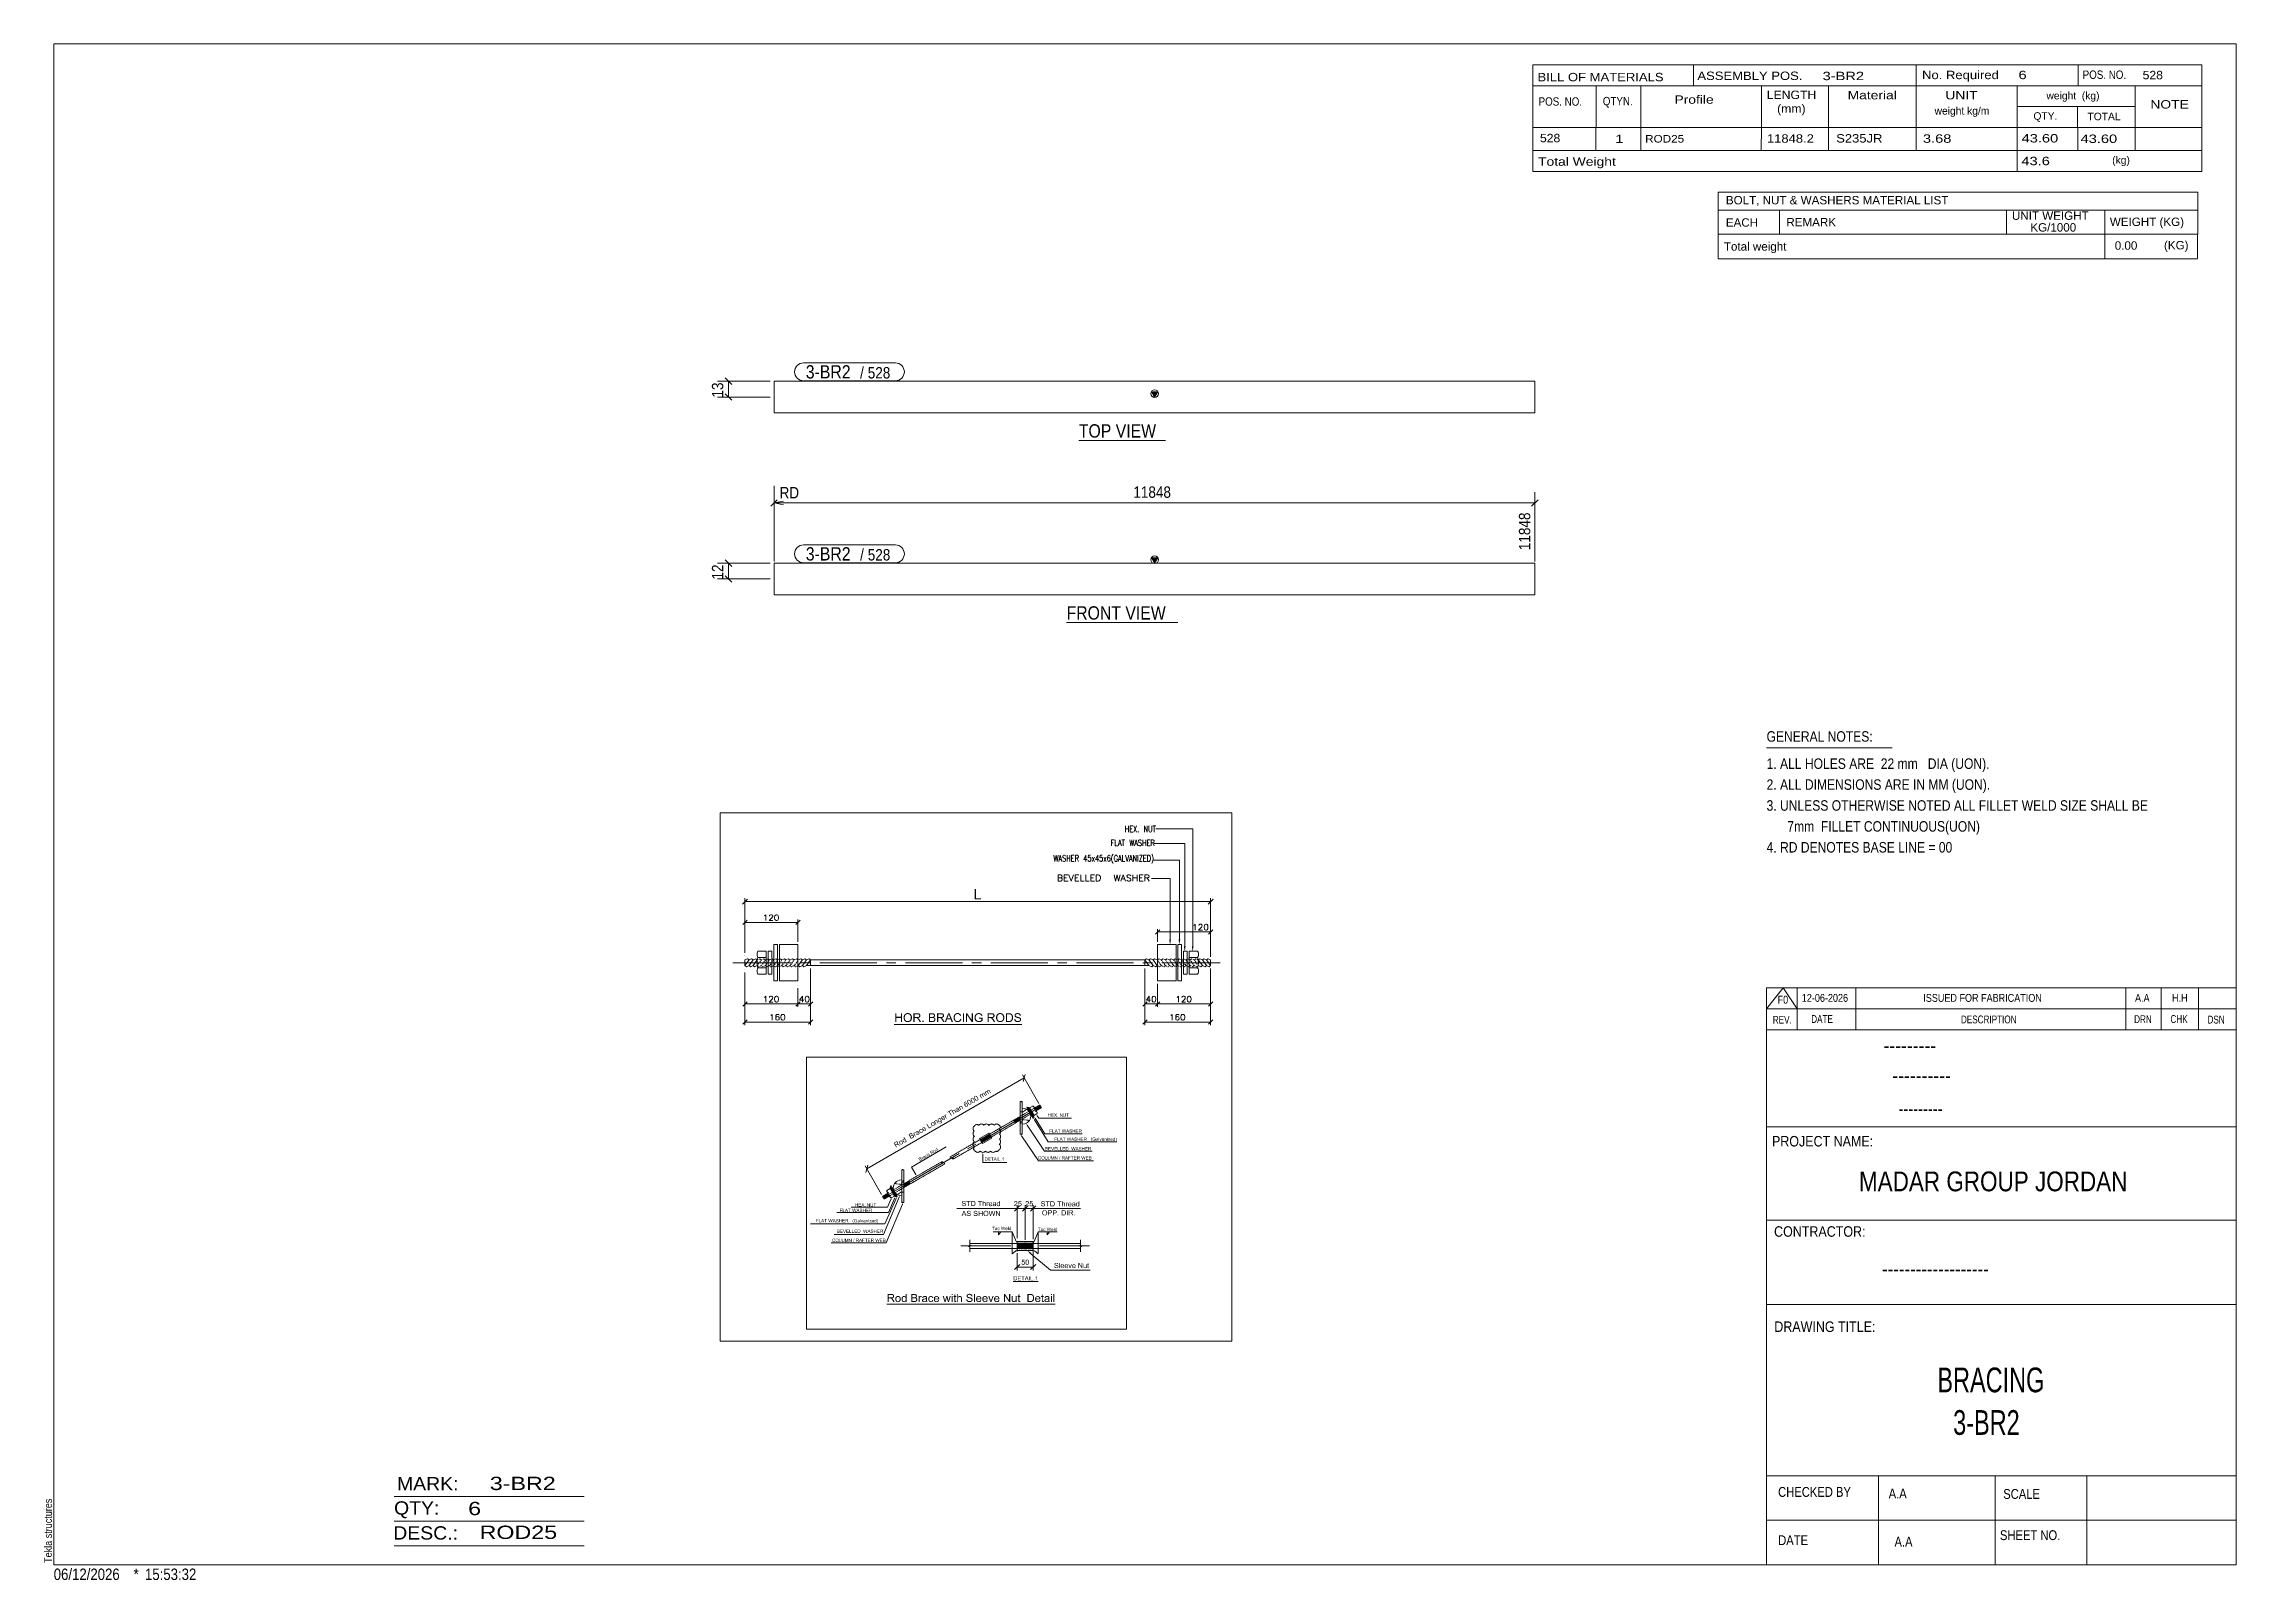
# Model space of a CAD drawing. Header units: millimetres. Extents: x 2 to 579, y 1 to 405.
import ezdxf

# ---------------------------------------------------------------- set-up
doc = ezdxf.new("R2010")
doc.units = ezdxf.units.MM
doc.linetypes.add('XKITLINE00', pattern=[0])
for name, color, linetype, lineweight in [('Dimensions', 7, 'Continuous', 0), ('DrawingSheet', 5, 'Continuous', 0), ('GraphicObject', 6, 'Continuous', 0), ('LinkedObject', 7, 'Continuous', 0), ('OtherObjectType', 7, 'Continuous', 0), ('Part', 2, 'Continuous', 0), ('PartMark', 7, 'Continuous', 0)]:
    doc.layers.add(name, color=color, linetype=linetype, lineweight=lineweight)
doc.styles.add('@ARIAL_UNICODE_MS_BOLD', font='ARIAL.TTF')
doc.styles.add('ARIAL', font='ARIAL.TTF')
doc.styles.add('ARIAL_NARROW', font='ARIALN.TTF')
doc.styles.add('COMIC_SANS_MS_BOLD', font='COMICBD.TTF')
doc.styles.add('SWIS721_EX_BT', font='ARIAL.TTF')
doc.styles.add('SWISSE', font='ARIAL.TTF')

# ---------------------------------------------------------------- blocks, each defined once
blk = doc.blocks.new('*A1')
at = {"layer": 'Part'}
blk.add_hatch(color=2, dxfattribs=at).paths.add_polyline_path([(293.75, 269.82), (295.35, 269.82), (294.55, 268.42)], flags=17)
at = {"layer": 'Part', "color": 2, "linetype": 'XKITLINE00', "lineweight": 0}
for p, q in [((194.45, 268.42), (294.45, 268.42)), ((194.45, 260.09), (194.45, 268.42)), ((294.55, 268.42), (293.75, 269.82)), ((293.75, 269.82), (295.35, 269.82)), ((295.35, 269.82), (294.55, 268.42)), ((294.55, 268.42), (394.55, 268.42)), ((394.55, 268.42), (394.55, 260.09)), ((294.45, 260.09), (194.45, 260.09)), ((394.55, 260.09), (294.55, 260.09))]:
    blk.add_line(p, q, dxfattribs=at)
blk.add_circle((294.55, 269.32), 1, dxfattribs=at)
blk = doc.blocks.new('*A2')
at = {"layer": 'Part'}
blk.add_hatch(color=2, dxfattribs=at).paths.add_polyline_path([(293.75, 313.52), (295.35, 313.52), (294.55, 312.12)], flags=17)
at = {"layer": 'Part', "color": 2, "linetype": 'XKITLINE00', "lineweight": 0}
for p, q in [((294.45, 316.29), (194.45, 316.29)), ((194.45, 316.29), (194.45, 307.96)), ((294.55, 312.12), (293.75, 313.52)), ((293.75, 313.52), (295.35, 313.52)), ((394.55, 316.29), (294.55, 316.29)), ((295.35, 313.52), (294.55, 312.12)), ((394.55, 307.96), (394.55, 316.29)), ((194.45, 307.96), (294.45, 307.96)), ((294.55, 307.96), (394.55, 307.96))]:
    blk.add_line(p, q, dxfattribs=at)
blk.add_circle((294.55, 313.02), 1, dxfattribs=at)
blk = doc.blocks.new('*A3')
at = {"layer": 'GraphicObject', "color": 3, "linetype": 'XKITLINE00', "lineweight": 0}
for p, q in [((314.85, 202.79), (180.29, 202.79)), ((180.29, 202.79), (180.29, 63.84)), ((314.85, 63.84), (314.85, 202.79)), ((180.29, 63.84), (314.85, 63.84))]:
    blk.add_line(p, q, dxfattribs=at)
blk = doc.blocks.new('*A4')
at = {"layer": 'LinkedObject'}
for color, points in [(7, [(247.54, 182.69), (247.18, 179.99), (247.18, 182.69)]), (7, [(247.54, 180.31), (247.18, 179.99), (247.54, 182.69)]), (7, [(247.18, 179.99), (247.54, 180.31), (248.87, 179.99)]), (7, [(248.87, 179.99), (247.54, 180.31), (248.87, 180.31)]), (1, [(298.83, 169.4), (298.61, 168.05), (298.38, 169.4)]), (1, [(301.28, 169.46), (301.05, 168.11), (300.83, 169.46)]), (1, [(302.69, 167.62), (302.47, 166.27), (302.24, 167.62)]), (1, [(304.78, 167.66), (304.56, 166.31), (304.33, 167.66)]), (7, [(226.63, 149.11), (226.33, 147.76), (226.33, 150.05)]), (7, [(226.63, 149.11), (226.33, 150.05), (226.63, 150.05)]), (7, [(228.12, 150.05), (227.82, 149.11), (227.82, 150.05)]), (7, [(227.82, 148.84), (227.82, 149.11), (228.12, 150.05)]), (7, [(227.82, 148.84), (228.12, 150.05), (228.12, 147.76)]), (7, [(229.38, 150.09), (228.84, 149.77), (228.99, 149.93)]), (7, [(229.63, 150.09), (228.84, 149.77), (229.38, 150.09)]), (7, [(229.47, 149.83), (228.84, 149.77), (229.63, 150.09)]), (7, [(229.47, 149.83), (229.63, 150.09), (229.63, 149.83)]), (7, [(229.63, 150.09), (229.74, 149.83), (229.63, 149.83)]), (7, [(230.07, 150.01), (229.63, 150.09), (229.78, 150.09)]), (7, [(230.2, 149.94), (229.63, 150.09), (230.07, 150.01)]), (7, [(229.94, 149.77), (229.63, 150.09), (230.2, 149.94)]), (7, [(229.74, 149.83), (229.63, 150.09), (229.94, 149.77)]), (7, [(229.94, 149.77), (230.2, 149.94), (230.03, 149.71)]), (7, [(230.2, 149.94), (230.13, 149.66), (230.03, 149.71)]), (7, [(230.13, 149.66), (230.2, 149.94), (230.26, 149.5)]), (7, [(230.52, 149.65), (230.2, 149.94), (230.32, 149.86)]), (7, [(230.58, 149.52), (230.2, 149.94), (230.52, 149.65)]), (7, [(230.26, 149.5), (230.2, 149.94), (230.58, 149.52)]), (7, [(231.41, 149.04), (231.11, 147.76), (231.11, 150.05)]), (7, [(231.11, 150.05), (231.41, 149.8), (231.41, 149.04)]), (7, [(232.14, 149.8), (231.11, 150.05), (232.12, 150.05)]), (7, [(231.41, 149.8), (231.11, 150.05), (232.14, 149.8)]), (7, [(232.12, 150.05), (232.26, 149.8), (232.14, 149.8)]), (7, [(232.51, 150.02), (232.12, 150.05), (232.28, 150.05)]), (7, [(232.59, 149.99), (232.12, 150.05), (232.51, 150.02)]), (7, [(232.45, 149.75), (232.12, 150.05), (232.59, 149.99)]), (7, [(232.26, 149.8), (232.12, 150.05), (232.45, 149.75)]), (7, [(232.59, 149.99), (232.51, 149.69), (232.45, 149.75)]), (7, [(232.67, 149.96), (232.51, 149.69), (232.59, 149.99)]), (7, [(232.51, 149.69), (232.67, 149.96), (232.57, 149.64)]), (7, [(232.57, 149.64), (232.67, 149.96), (232.84, 149.77)]), (7, [(232.84, 149.77), (232.67, 149.96), (232.79, 149.85)]), (7, [(235.17, 150.05), (235.48, 148.82), (235.17, 147.76)]), (7, [(235.48, 149.09), (235.48, 148.82), (235.17, 150.05)]), (7, [(235.17, 150.05), (235.48, 149.78), (235.48, 149.09)]), (7, [(235.93, 149.78), (235.17, 150.05), (236.03, 150.05)]), (7, [(235.48, 149.78), (235.17, 150.05), (235.93, 149.78)]), (7, [(235.93, 149.78), (236.03, 150.05), (236.06, 149.78)]), (7, [(236.03, 150.05), (236.23, 149.76), (236.06, 149.78)]), (7, [(236.16, 150.05), (236.23, 149.76), (236.03, 150.05)]), (7, [(236.37, 150.02), (236.23, 149.76), (236.16, 150.05)]), (7, [(236.23, 149.76), (236.37, 150.02), (236.28, 149.75)]), (7, [(236.28, 149.75), (236.37, 150.02), (236.33, 149.73)]), (7, [(236.33, 149.73), (236.37, 150.02), (236.45, 149.98)]), (7, [(236.45, 149.98), (236.41, 149.67), (236.33, 149.73)]), (7, [(236.53, 149.95), (236.41, 149.67), (236.45, 149.98)]), (7, [(236.66, 149.84), (236.41, 149.67), (236.53, 149.95)]), (7, [(237.62, 149.04), (237.32, 147.76), (237.32, 150.05)]), (7, [(237.32, 150.05), (237.62, 149.8), (237.62, 149.04)]), (7, [(238.35, 149.8), (237.32, 150.05), (238.33, 150.05)]), (7, [(237.62, 149.8), (237.32, 150.05), (238.35, 149.8)]), (7, [(238.33, 150.05), (238.47, 149.8), (238.35, 149.8)]), (7, [(238.72, 150.02), (238.33, 150.05), (238.49, 150.05)]), (7, [(238.8, 149.99), (238.33, 150.05), (238.72, 150.02)]), (7, [(238.66, 149.75), (238.33, 150.05), (238.8, 149.99)]), (7, [(238.47, 149.8), (238.33, 150.05), (238.66, 149.75)]), (7, [(238.8, 149.99), (238.72, 149.69), (238.66, 149.75)]), (7, [(238.88, 149.96), (238.72, 149.69), (238.8, 149.99)]), (7, [(238.72, 149.69), (238.88, 149.96), (238.78, 149.64)]), (7, [(238.78, 149.64), (238.88, 149.96), (239.05, 149.77)]), (7, [(239.05, 149.77), (238.88, 149.96), (239, 149.85)]), (7, [(240.25, 150.05), (240.28, 149.37), (239.37, 147.76)]), (7, [(240.28, 149.37), (240.25, 150.05), (240.32, 149.48)]), (7, [(240.32, 149.48), (240.25, 150.05), (240.38, 149.7)]), (7, [(240.38, 149.7), (240.25, 150.05), (240.4, 149.81)]), (7, [(240.58, 150.05), (240.4, 149.81), (240.25, 150.05)]), (7, [(240.4, 149.81), (240.58, 150.05), (240.43, 149.72)]), (7, [(240.43, 149.72), (240.58, 150.05), (240.51, 149.48)]), (7, [(240.51, 149.48), (240.58, 150.05), (240.57, 149.33)]), (7, [(240.57, 149.33), (240.58, 150.05), (240.8, 148.7)]), (7, [(240.8, 148.7), (240.58, 150.05), (240.9, 148.46)]), (7, [(240.9, 148.46), (240.58, 150.05), (241.51, 147.76)]), (7, [(242.19, 149.95), (242.21, 149.64), (242.06, 149.88)]), (7, [(242.31, 150.02), (242.6, 149.83), (242.19, 149.95)]), (7, [(242.19, 149.95), (242.6, 149.83), (242.38, 149.77)]), (7, [(242.21, 149.64), (242.19, 149.95), (242.3, 149.7)]), (7, [(242.3, 149.7), (242.19, 149.95), (242.38, 149.77)]), (7, [(242.59, 150.09), (242.6, 149.83), (242.31, 150.02)]), (7, [(242.74, 150.09), (242.6, 149.83), (242.59, 150.09)]), (7, [(242.6, 149.83), (242.74, 150.09), (242.74, 149.83)]), (7, [(242.74, 150.09), (242.85, 149.83), (242.74, 149.83)]), (7, [(243.2, 150), (242.74, 150.09), (242.91, 150.09)]), (7, [(243.32, 149.91), (242.74, 150.09), (243.2, 150)]), (7, [(243.04, 149.77), (242.74, 150.09), (243.32, 149.91)]), (7, [(242.85, 149.83), (242.74, 150.09), (243.04, 149.77)]), (7, [(244.41, 150.05), (244.11, 147.76), (244.11, 150.05)]), (7, [(244.41, 147.76), (244.11, 147.76), (244.41, 150.05)]), (7, [(244.94, 150.05), (245.23, 149.56), (244.94, 147.76)]), (7, [(245.23, 149.56), (244.94, 150.05), (245.25, 150.05)]), (7, [(245.23, 149.56), (245.25, 150.05), (246.43, 147.76)]), (7, [(246.43, 147.76), (245.25, 150.05), (246.45, 148.26)]), (7, [(246.74, 150.05), (246.45, 148.26), (246.45, 150.05)]), (7, [(246.74, 147.76), (246.45, 148.26), (246.74, 150.05)]), (7, [(247.71, 149.95), (247.31, 149.52), (247.58, 149.88)]), (7, [(247.88, 149.74), (247.31, 149.52), (247.71, 149.95)]), (7, [(248.15, 150.09), (247.71, 149.95), (247.84, 150.02)]), (7, [(248.21, 149.83), (247.71, 149.95), (248.15, 150.09)]), (7, [(247.71, 149.95), (247.96, 149.77), (247.88, 149.74)]), (7, [(247.96, 149.77), (247.71, 149.95), (248.03, 149.8)]), (7, [(248.03, 149.8), (247.71, 149.95), (248.21, 149.83)]), (7, [(248.32, 149.83), (248.15, 150.09), (248.32, 150.09)]), (7, [(248.21, 149.83), (248.15, 150.09), (248.32, 149.83)]), (7, [(248.32, 150.09), (248.4, 149.83), (248.32, 149.83)]), (7, [(248.44, 150.09), (248.4, 149.83), (248.32, 150.09)]), (7, [(248.4, 149.83), (248.44, 150.09), (248.56, 149.8)]), (7, [(248.76, 150.01), (248.44, 150.09), (248.66, 150.05)]), (7, [(248.56, 149.8), (248.44, 150.09), (248.76, 150.01)]), (7, [(248.56, 149.8), (248.76, 150.01), (248.63, 149.77)]), (7, [(248.76, 150.01), (248.7, 149.74), (248.63, 149.77)]), (7, [(248.7, 149.74), (248.76, 150.01), (248.81, 149.66)]), (7, [(249.02, 149.86), (248.76, 150.01), (248.87, 149.97)]), (7, [(249.08, 149.79), (248.76, 150.01), (249.02, 149.86)]), (7, [(248.81, 149.66), (248.76, 150.01), (249.08, 149.79)]), (7, [(250.93, 149.04), (250.62, 147.76), (250.62, 150.05)]), (7, [(250.62, 150.05), (250.93, 149.8), (250.93, 149.04)]), (7, [(251.65, 149.8), (250.62, 150.05), (251.64, 150.05)]), (7, [(250.93, 149.8), (250.62, 150.05), (251.65, 149.8)]), (7, [(251.64, 150.05), (251.78, 149.8), (251.65, 149.8)]), (7, [(252.02, 150.02), (251.64, 150.05), (251.79, 150.05)]), (7, [(252.1, 149.99), (251.64, 150.05), (252.02, 150.02)]), (7, [(251.96, 149.75), (251.64, 150.05), (252.1, 149.99)]), (7, [(251.78, 149.8), (251.64, 150.05), (251.96, 149.75)]), (7, [(252.1, 149.99), (252.02, 149.69), (251.96, 149.75)]), (7, [(252.18, 149.96), (252.02, 149.69), (252.1, 149.99)]), (7, [(252.02, 149.69), (252.18, 149.96), (252.08, 149.64)]), (7, [(252.08, 149.64), (252.18, 149.96), (252.35, 149.77)]), (7, [(252.35, 149.77), (252.18, 149.96), (252.31, 149.85)]), (7, [(253.68, 150.09), (253.14, 149.77), (253.29, 149.93)]), (7, [(253.93, 150.09), (253.14, 149.77), (253.68, 150.09)]), (7, [(253.77, 149.83), (253.14, 149.77), (253.93, 150.09)]), (7, [(253.77, 149.83), (253.93, 150.09), (253.93, 149.83)]), (7, [(253.93, 150.09), (254.04, 149.83), (253.93, 149.83)]), (7, [(254.37, 150.01), (253.93, 150.09), (254.08, 150.09)]), (7, [(254.5, 149.94), (253.93, 150.09), (254.37, 150.01)]), (7, [(254.25, 149.77), (253.93, 150.09), (254.5, 149.94)]), (7, [(254.04, 149.83), (253.93, 150.09), (254.25, 149.77)]), (7, [(254.25, 149.77), (254.5, 149.94), (254.34, 149.71)]), (7, [(254.5, 149.94), (254.43, 149.66), (254.34, 149.71)]), (7, [(254.43, 149.66), (254.5, 149.94), (254.57, 149.5)]), (7, [(254.82, 149.65), (254.5, 149.94), (254.62, 149.86)]), (7, [(254.88, 149.52), (254.5, 149.94), (254.82, 149.65)]), (7, [(254.57, 149.5), (254.5, 149.94), (254.88, 149.52)]), (7, [(255.41, 150.05), (255.71, 149.78), (255.41, 147.76)]), (7, [(256.19, 149.78), (255.41, 150.05), (256.2, 150.05)]), (7, [(255.71, 149.78), (255.41, 150.05), (256.19, 149.78)]), (7, [(256.2, 150.05), (256.33, 149.78), (256.19, 149.78)]), (7, [(256.33, 150.05), (256.33, 149.78), (256.2, 150.05)]), (7, [(256.33, 150.05), (256.52, 149.76), (256.33, 149.78)]), (7, [(256.53, 150.03), (256.52, 149.76), (256.33, 150.05)]), (7, [(256.6, 150.02), (256.52, 149.76), (256.53, 150.03)]), (7, [(256.6, 150.02), (256.58, 149.73), (256.52, 149.76)]), (7, [(256.58, 149.73), (256.6, 150.02), (256.67, 149.7)]), (7, [(256.87, 149.91), (256.6, 150.02), (256.7, 150)]), (7, [(256.94, 149.85), (256.6, 150.02), (256.87, 149.91)]), (7, [(256.81, 149.57), (256.6, 150.02), (256.94, 149.85)]), (7, [(256.67, 149.7), (256.6, 150.02), (256.81, 149.57)]), (7, [(257.99, 149.97), (258.11, 149.72), (257.85, 149.86)]), (7, [(258.18, 149.77), (257.99, 149.97), (258.08, 150.01)]), (7, [(258.11, 149.72), (257.99, 149.97), (258.18, 149.77)]), (7, [(258.18, 150.05), (258.38, 149.82), (258.08, 150.01)]), (7, [(258.08, 150.01), (258.38, 149.82), (258.18, 149.77)]), (7, [(258.39, 150.09), (258.38, 149.82), (258.18, 150.05)]), (7, [(258.5, 150.09), (258.38, 149.82), (258.39, 150.09)]), (7, [(258.38, 149.82), (258.5, 150.09), (258.51, 149.82)]), (7, [(258.5, 150.09), (258.65, 149.82), (258.51, 149.82)]), (7, [(258.85, 150.05), (258.5, 150.09), (258.63, 150.09)]), (7, [(258.95, 150.01), (258.5, 150.09), (258.85, 150.05)]), (7, [(258.84, 149.77), (258.5, 150.09), (258.95, 150.01)]), (7, [(258.65, 149.82), (258.5, 150.09), (258.84, 149.77)]), (7, [(258.95, 150.01), (258.91, 149.71), (258.84, 149.77)]), (7, [(259.05, 149.97), (258.91, 149.71), (258.95, 150.01)]), (7, [(258.91, 149.71), (259.05, 149.97), (258.98, 149.66)]), (7, [(258.98, 149.66), (259.05, 149.97), (259.25, 149.77)]), (7, [(259.25, 149.77), (259.05, 149.97), (259.2, 149.85)]), (7, [(226.63, 148.84), (226.33, 147.76), (226.63, 149.11)]), (7, [(226.33, 147.76), (226.63, 148.84), (226.63, 147.76)]), (7, [(226.63, 149.11), (227.82, 148.84), (226.63, 148.84)]), (7, [(227.82, 149.11), (227.82, 148.84), (226.63, 149.11)]), (7, [(227.82, 148.84), (228.12, 147.76), (227.82, 147.76)]), (7, [(228.84, 149.77), (228.53, 148.88), (228.68, 149.61)]), (7, [(228.96, 149.5), (228.53, 148.88), (228.84, 149.77)]), (7, [(228.68, 149.61), (228.53, 148.88), (228.53, 149.16)]), (7, [(228.84, 149.13), (228.53, 148.88), (228.96, 149.5)]), (7, [(228.53, 148.88), (228.84, 149.13), (228.84, 148.87)]), (7, [(228.53, 148.88), (228.84, 148.67), (228.53, 148.73)]), (7, [(228.84, 148.67), (228.53, 148.88), (228.84, 148.87)]), (7, [(228.53, 148.73), (228.84, 148.67), (228.6, 148.44)]), (7, [(228.6, 148.44), (228.84, 148.67), (228.66, 148.31)]), (7, [(228.66, 148.31), (228.84, 148.67), (228.95, 148.34)]), (7, [(228.95, 148.34), (228.92, 147.96), (228.66, 148.31)]), (7, [(228.66, 148.31), (228.92, 147.96), (228.73, 148.17)]), (7, [(229.19, 149.72), (228.84, 149.77), (229.47, 149.83)]), (7, [(228.84, 149.77), (229.19, 149.72), (229.07, 149.61)]), (7, [(228.96, 149.5), (228.84, 149.77), (229.07, 149.61)]), (7, [(229.06, 148.22), (228.92, 147.96), (228.95, 148.34)]), (7, [(228.92, 147.96), (229.06, 148.22), (229.05, 147.88)]), (7, [(229.05, 147.88), (229.06, 148.22), (229.18, 148.1)]), (7, [(229.18, 148.1), (229.62, 147.72), (229.05, 147.88)]), (7, [(229.05, 147.88), (229.62, 147.72), (229.17, 147.8)]), (7, [(229.17, 147.8), (229.62, 147.72), (229.46, 147.72)]), (7, [(229.45, 147.98), (229.62, 147.72), (229.18, 148.1)]), (7, [(229.62, 147.72), (229.45, 147.98), (229.62, 147.98)]), (7, [(229.62, 147.72), (229.79, 147.98), (229.77, 147.72)]), (7, [(229.79, 147.98), (229.62, 147.72), (229.62, 147.98)]), (7, [(229.77, 147.72), (229.79, 147.98), (230.05, 147.8)]), (7, [(230.18, 147.87), (229.79, 147.98), (230.07, 148.1)]), (7, [(230.05, 147.8), (229.79, 147.98), (230.18, 147.87)]), (7, [(230.18, 148.22), (230.31, 147.94), (230.07, 148.1)]), (7, [(230.07, 148.1), (230.31, 147.94), (230.18, 147.87)]), (7, [(230.58, 148.28), (230.18, 148.22), (230.3, 148.34)]), (7, [(230.51, 148.14), (230.18, 148.22), (230.58, 148.28)]), (7, [(230.31, 147.94), (230.18, 148.22), (230.51, 148.14)]), (7, [(230.26, 149.5), (230.58, 149.52), (230.31, 149.39)]), (7, [(230.3, 148.34), (230.72, 148.9), (230.58, 148.28)]), (7, [(230.41, 148.68), (230.72, 148.9), (230.3, 148.34)]), (7, [(230.58, 149.52), (230.36, 149.29), (230.31, 149.39)]), (7, [(230.36, 149.29), (230.58, 149.52), (230.41, 149.04)]), (7, [(230.41, 149.04), (230.58, 149.52), (230.72, 149.07)]), (7, [(230.41, 148.9), (230.72, 149.07), (230.72, 148.9)]), (7, [(230.41, 149.04), (230.72, 149.07), (230.41, 148.9)]), (7, [(230.72, 148.9), (230.41, 148.68), (230.41, 148.9)]), (7, [(230.72, 149.07), (230.58, 149.52), (230.65, 149.38)]), (7, [(230.58, 148.28), (230.72, 148.9), (230.65, 148.42)]), (7, [(230.65, 148.42), (230.72, 148.9), (230.72, 148.73)]), (7, [(231.41, 149.04), (231.41, 148.78), (231.11, 147.76)]), (7, [(231.11, 147.76), (231.41, 148.78), (231.41, 147.76)]), (7, [(231.76, 148.78), (231.41, 149.04), (232.06, 149.04)]), (7, [(231.41, 148.78), (231.41, 149.04), (231.76, 148.78)]), (7, [(231.76, 148.78), (232.06, 149.04), (231.82, 148.78)]), (7, [(231.82, 148.78), (232.06, 149.04), (231.91, 148.77)]), (7, [(231.91, 148.77), (232.06, 149.04), (231.93, 148.77)]), (7, [(231.93, 148.77), (232.06, 149.04), (231.97, 148.76)]), (7, [(231.97, 148.76), (232.06, 149.04), (232.04, 148.73)]), (7, [(232.04, 148.73), (232.06, 149.04), (232.17, 149.04)]), (7, [(232.04, 148.73), (232.17, 149.04), (232.07, 148.71)]), (7, [(232.17, 149.04), (232.29, 148.8), (232.07, 148.71)]), (7, [(232.07, 148.71), (232.29, 148.8), (232.1, 148.69)]), (7, [(232.29, 148.8), (232.18, 148.61), (232.1, 148.69)]), (7, [(232.33, 149.06), (232.29, 148.8), (232.17, 149.04)]), (7, [(232.35, 148.78), (232.18, 148.61), (232.29, 148.8)]), (7, [(232.18, 148.61), (232.35, 148.78), (232.22, 148.55)]), (7, [(232.22, 148.55), (232.35, 148.78), (232.27, 148.5)]), (7, [(232.27, 148.5), (232.35, 148.78), (232.48, 148.69)]), (7, [(232.48, 148.69), (232.38, 148.34), (232.27, 148.5)]), (7, [(232.29, 148.8), (232.33, 149.06), (232.46, 148.83)]), (7, [(232.39, 149.09), (232.78, 149.02), (232.33, 149.06)]), (7, [(232.7, 148.93), (232.33, 149.06), (232.78, 149.02)]), (7, [(232.46, 148.83), (232.33, 149.06), (232.7, 148.93)]), (7, [(232.48, 148.69), (232.35, 148.78), (232.45, 148.72)]), (7, [(232.54, 148.63), (232.38, 148.34), (232.48, 148.69)]), (7, [(232.67, 148.48), (232.38, 148.34), (232.54, 148.63)]), (7, [(232.38, 148.34), (232.67, 148.48), (232.44, 148.24)]), (7, [(232.45, 149.11), (232.78, 149.02), (232.39, 149.09)]), (7, [(232.44, 148.24), (232.67, 148.48), (232.73, 148.39)]), (7, [(232.44, 148.24), (232.73, 148.39), (232.74, 147.76)]), (7, [(232.78, 149.02), (232.45, 149.11), (232.54, 149.18)]), (7, [(232.57, 149.22), (232.78, 149.02), (232.54, 149.18)]), (7, [(232.84, 149.77), (232.63, 149.51), (232.57, 149.64)]), (7, [(232.6, 149.27), (232.78, 149.02), (232.57, 149.22)]), (7, [(232.6, 149.27), (232.94, 149.43), (232.78, 149.02)]), (7, [(232.63, 149.37), (232.94, 149.43), (232.6, 149.27)]), (7, [(232.89, 149.69), (232.63, 149.51), (232.84, 149.77)]), (7, [(232.94, 149.52), (232.63, 149.51), (232.89, 149.69)]), (7, [(232.94, 149.43), (232.63, 149.51), (232.94, 149.52)]), (7, [(232.63, 149.51), (232.94, 149.43), (232.63, 149.43)]), (7, [(232.94, 149.43), (232.63, 149.37), (232.63, 149.43)]), (7, [(232.74, 147.76), (232.73, 148.39), (233.12, 147.76)]), (7, [(232.78, 149.02), (232.94, 149.43), (232.86, 149.1)]), (7, [(232.86, 149.1), (232.94, 149.43), (232.94, 149.31)]), (7, [(233.78, 148.08), (233.46, 147.76), (233.46, 148.08)]), (7, [(233.78, 147.76), (233.46, 147.76), (233.78, 148.08)]), (7, [(235.17, 147.76), (235.48, 148.82), (235.48, 148.03)]), (7, [(235.48, 148.03), (236.05, 147.76), (235.17, 147.76)]), (7, [(236.01, 148.82), (235.48, 149.09), (235.97, 149.09)]), (7, [(235.48, 148.82), (235.48, 149.09), (236.01, 148.82)]), (7, [(236.05, 148.03), (236.05, 147.76), (235.48, 148.03)]), (7, [(236.12, 148.82), (235.97, 149.09), (236.07, 149.09)]), (7, [(236.01, 148.82), (235.97, 149.09), (236.12, 148.82)]), (7, [(236.05, 148.03), (236.16, 147.76), (236.05, 147.76)]), (7, [(236.12, 148.03), (236.16, 147.76), (236.05, 148.03)]), (7, [(236.22, 149.1), (236.47, 148.98), (236.07, 149.09)]), (7, [(236.07, 149.09), (236.47, 148.98), (236.12, 148.82)]), (7, [(236.12, 148.82), (236.47, 148.98), (236.28, 148.8)]), (7, [(236.22, 148.04), (236.34, 147.78), (236.12, 148.03)]), (7, [(236.12, 148.03), (236.34, 147.78), (236.16, 147.76)]), (7, [(236.26, 149.12), (236.55, 149.02), (236.22, 149.1)]), (7, [(236.47, 148.98), (236.22, 149.1), (236.55, 149.02)]), (7, [(236.25, 148.04), (236.34, 147.78), (236.22, 148.04)]), (7, [(236.41, 147.8), (236.25, 148.04), (236.31, 148.05)]), (7, [(236.34, 147.78), (236.25, 148.04), (236.41, 147.8)]), (7, [(236.32, 149.13), (236.55, 149.02), (236.26, 149.12)]), (7, [(236.47, 148.98), (236.34, 148.78), (236.28, 148.8)]), (7, [(236.39, 148.09), (236.67, 147.92), (236.31, 148.05)]), (7, [(236.31, 148.05), (236.67, 147.92), (236.41, 147.8)]), (7, [(236.41, 149.19), (236.55, 149.02), (236.32, 149.13)]), (7, [(236.34, 148.78), (236.47, 148.98), (236.4, 148.76)]), (7, [(236.43, 148.11), (236.67, 147.92), (236.39, 148.09)]), (7, [(236.4, 148.76), (236.47, 148.98), (236.49, 148.7)]), (7, [(236.7, 149.77), (236.41, 149.67), (236.66, 149.84)]), (7, [(236.41, 149.67), (236.7, 149.77), (236.44, 149.63)]), (7, [(236.71, 149.19), (236.41, 149.19), (236.46, 149.27)]), (7, [(236.67, 149.12), (236.41, 149.19), (236.71, 149.19)]), (7, [(236.55, 149.02), (236.41, 149.19), (236.67, 149.12)]), (7, [(236.41, 147.8), (236.67, 147.92), (236.49, 147.82)]), (7, [(236.67, 147.92), (236.43, 148.11), (236.46, 148.13)]), (7, [(236.7, 149.77), (236.47, 149.59), (236.44, 149.63)]), (7, [(236.46, 149.27), (236.79, 149.47), (236.71, 149.19)]), (7, [(236.49, 149.37), (236.79, 149.47), (236.46, 149.27)]), (7, [(236.52, 148.19), (236.83, 148.13), (236.46, 148.13)]), (7, [(236.46, 148.13), (236.83, 148.13), (236.67, 147.92)]), (7, [(236.47, 149.59), (236.7, 149.77), (236.49, 149.49)]), (7, [(236.73, 148.85), (236.47, 148.98), (236.58, 148.95)]), (7, [(236.49, 148.7), (236.47, 148.98), (236.73, 148.85)]), (7, [(236.49, 149.49), (236.7, 149.77), (236.79, 149.47)]), (7, [(236.79, 149.47), (236.49, 149.43), (236.49, 149.49)]), (7, [(236.49, 149.43), (236.79, 149.47), (236.49, 149.37)]), (7, [(236.49, 148.7), (236.73, 148.85), (236.52, 148.65)]), (7, [(236.49, 147.82), (236.67, 147.92), (236.62, 147.88)]), (7, [(236.52, 148.65), (236.73, 148.85), (236.56, 148.6)]), (7, [(236.54, 148.23), (236.83, 148.13), (236.52, 148.19)]), (7, [(236.83, 148.13), (236.54, 148.23), (236.57, 148.28)]), (7, [(236.56, 148.6), (236.73, 148.85), (236.79, 148.77)]), (7, [(236.79, 148.77), (236.59, 148.49), (236.56, 148.6)]), (7, [(236.57, 148.28), (236.9, 148.43), (236.83, 148.13)]), (7, [(236.59, 148.37), (236.9, 148.43), (236.57, 148.28)]), (7, [(236.85, 148.7), (236.59, 148.49), (236.79, 148.77)]), (7, [(236.9, 148.53), (236.59, 148.49), (236.85, 148.7)]), (7, [(236.9, 148.43), (236.59, 148.49), (236.9, 148.53)]), (7, [(236.59, 148.49), (236.9, 148.43), (236.59, 148.43)]), (7, [(236.9, 148.43), (236.59, 148.37), (236.59, 148.43)]), (7, [(236.67, 147.92), (236.83, 148.13), (236.72, 147.95)]), (7, [(236.79, 149.54), (236.7, 149.77), (236.75, 149.7)]), (7, [(236.79, 149.47), (236.7, 149.77), (236.79, 149.54)]), (7, [(236.71, 149.19), (236.79, 149.47), (236.75, 149.25)]), (7, [(236.72, 147.95), (236.83, 148.13), (236.8, 148.06)]), (7, [(236.75, 149.25), (236.79, 149.47), (236.79, 149.39)]), (7, [(236.83, 148.13), (236.9, 148.43), (236.87, 148.2)]), (7, [(236.87, 148.2), (236.9, 148.43), (236.9, 148.35)]), (7, [(237.62, 149.04), (237.62, 148.78), (237.32, 147.76)]), (7, [(237.32, 147.76), (237.62, 148.78), (237.62, 147.76)]), (7, [(237.97, 148.78), (237.62, 149.04), (238.27, 149.04)]), (7, [(237.62, 148.78), (237.62, 149.04), (237.97, 148.78)]), (7, [(237.97, 148.78), (238.27, 149.04), (238.03, 148.78)]), (7, [(238.03, 148.78), (238.27, 149.04), (238.12, 148.77)]), (7, [(238.12, 148.77), (238.27, 149.04), (238.14, 148.77)]), (7, [(238.14, 148.77), (238.27, 149.04), (238.18, 148.76)]), (7, [(238.18, 148.76), (238.27, 149.04), (238.25, 148.73)]), (7, [(238.25, 148.73), (238.27, 149.04), (238.38, 149.04)]), (7, [(238.25, 148.73), (238.38, 149.04), (238.28, 148.71)]), (7, [(238.38, 149.04), (238.5, 148.8), (238.28, 148.71)]), (7, [(238.28, 148.71), (238.5, 148.8), (238.31, 148.69)]), (7, [(238.5, 148.8), (238.39, 148.61), (238.31, 148.69)]), (7, [(238.54, 149.06), (238.5, 148.8), (238.38, 149.04)]), (7, [(238.56, 148.78), (238.39, 148.61), (238.5, 148.8)]), (7, [(238.39, 148.61), (238.56, 148.78), (238.43, 148.55)]), (7, [(238.43, 148.55), (238.56, 148.78), (238.48, 148.5)]), (7, [(238.48, 148.5), (238.56, 148.78), (238.69, 148.69)]), (7, [(238.69, 148.69), (238.59, 148.34), (238.48, 148.5)]), (7, [(238.5, 148.8), (238.54, 149.06), (238.67, 148.83)]), (7, [(238.6, 149.09), (238.99, 149.02), (238.54, 149.06)]), (7, [(238.91, 148.93), (238.54, 149.06), (238.99, 149.02)]), (7, [(238.67, 148.83), (238.54, 149.06), (238.91, 148.93)]), (7, [(238.69, 148.69), (238.56, 148.78), (238.65, 148.72)]), (7, [(238.75, 148.63), (238.59, 148.34), (238.69, 148.69)]), (7, [(238.88, 148.48), (238.59, 148.34), (238.75, 148.63)]), (7, [(238.59, 148.34), (238.88, 148.48), (238.65, 148.24)]), (7, [(238.66, 149.11), (238.99, 149.02), (238.6, 149.09)]), (7, [(238.65, 148.24), (238.88, 148.48), (238.94, 148.39)]), (7, [(238.65, 148.24), (238.94, 148.39), (238.95, 147.76)]), (7, [(238.99, 149.02), (238.66, 149.11), (238.74, 149.18)]), (7, [(238.77, 149.22), (238.99, 149.02), (238.74, 149.18)]), (7, [(238.81, 149.27), (238.99, 149.02), (238.77, 149.22)]), (7, [(239.05, 149.77), (238.84, 149.51), (238.78, 149.64)]), (7, [(238.81, 149.27), (239.15, 149.43), (238.99, 149.02)]), (7, [(238.84, 149.37), (239.15, 149.43), (238.81, 149.27)]), (7, [(239.1, 149.69), (238.84, 149.51), (239.05, 149.77)]), (7, [(239.15, 149.52), (238.84, 149.51), (239.1, 149.69)]), (7, [(239.15, 149.43), (238.84, 149.51), (239.15, 149.52)]), (7, [(238.84, 149.51), (239.15, 149.43), (238.84, 149.43)]), (7, [(239.15, 149.43), (238.84, 149.37), (238.84, 149.43)]), (7, [(238.95, 147.76), (238.94, 148.39), (239.33, 147.76)]), (7, [(238.99, 149.02), (239.15, 149.43), (239.07, 149.1)]), (7, [(239.07, 149.1), (239.15, 149.43), (239.15, 149.31)]), (7, [(239.37, 147.76), (240.28, 149.37), (240.03, 148.7)]), (7, [(239.94, 148.46), (239.37, 147.76), (240.03, 148.7)]), (7, [(239.37, 147.76), (239.94, 148.46), (239.69, 147.76)]), (7, [(240.03, 148.7), (240.9, 148.46), (239.94, 148.46)]), (7, [(240.8, 148.7), (240.9, 148.46), (240.03, 148.7)]), (7, [(240.9, 148.46), (241.51, 147.76), (241.16, 147.76)]), (7, [(242.01, 149.26), (241.66, 149.1), (241.73, 149.41)]), (7, [(241.98, 149.04), (241.66, 149.1), (242.01, 149.26)]), (7, [(241.66, 149.1), (241.98, 149.04), (241.66, 148.92)]), (7, [(241.66, 148.92), (241.98, 149.04), (241.98, 148.93)]), (7, [(241.98, 148.93), (241.66, 148.76), (241.66, 148.92)]), (7, [(241.98, 148.78), (241.66, 148.76), (241.98, 148.93)]), (7, [(241.98, 148.78), (241.79, 148.31), (241.66, 148.76)]), (7, [(241.66, 148.76), (241.79, 148.31), (241.72, 148.45)]), (7, [(242.05, 149.37), (241.73, 149.41), (241.8, 149.55)]), (7, [(242.01, 149.26), (241.73, 149.41), (242.05, 149.37)]), (7, [(242.02, 148.53), (241.79, 148.31), (241.98, 148.78)]), (7, [(241.79, 148.31), (242.02, 148.53), (242.06, 148.42)]), (7, [(242.1, 148.31), (241.79, 148.31), (242.06, 148.42)]), (7, [(241.79, 148.31), (242.14, 147.88), (241.85, 148.17)]), (7, [(242.1, 148.31), (242.14, 147.88), (241.79, 148.31)]), (7, [(241.87, 149.68), (242.21, 149.64), (241.8, 149.55)]), (7, [(241.8, 149.55), (242.21, 149.64), (242.08, 149.47)]), (7, [(242.05, 149.37), (241.8, 149.55), (242.08, 149.47)]), (7, [(241.85, 148.17), (242.14, 147.88), (242.02, 147.95)]), (7, [(242.06, 149.88), (242.21, 149.64), (241.87, 149.68)]), (7, [(242.24, 148.14), (242.14, 147.88), (242.1, 148.31)]), (7, [(242.14, 147.88), (242.24, 148.14), (242.32, 148.09)]), (7, [(242.41, 148.04), (242.14, 147.88), (242.32, 148.09)]), (7, [(242.41, 148.04), (242.74, 147.72), (242.14, 147.88)]), (7, [(242.14, 147.88), (242.74, 147.72), (242.25, 147.8)]), (7, [(242.25, 147.8), (242.74, 147.72), (242.55, 147.72)]), (7, [(242.61, 147.98), (242.74, 147.72), (242.41, 148.04)]), (7, [(242.74, 147.72), (242.61, 147.98), (242.71, 147.98)]), (7, [(242.84, 147.98), (242.74, 147.72), (242.71, 147.98)]), (7, [(242.84, 147.98), (243.34, 147.92), (242.74, 147.72)]), (7, [(242.74, 147.72), (243.34, 147.92), (242.92, 147.72)]), (7, [(243.06, 148.06), (243.34, 147.92), (242.84, 147.98)]), (7, [(242.92, 147.72), (243.34, 147.92), (243.22, 147.82)]), (7, [(243.04, 149.77), (243.32, 149.91), (243.12, 149.72)]), (7, [(243.34, 147.92), (243.06, 148.06), (243.14, 148.13)]), (7, [(243.32, 149.91), (243.19, 149.66), (243.12, 149.72)]), (7, [(243.23, 148.2), (243.34, 147.92), (243.14, 148.13)]), (7, [(243.19, 149.66), (243.32, 149.91), (243.31, 149.48)]), (7, [(243.23, 148.2), (243.68, 148.49), (243.34, 147.92)]), (7, [(243.35, 148.42), (243.68, 148.49), (243.23, 148.2)]), (7, [(243.31, 149.48), (243.32, 149.91), (243.64, 149.42)]), (7, [(243.31, 149.48), (243.64, 149.42), (243.35, 149.35)]), (7, [(243.6, 149.58), (243.32, 149.91), (243.44, 149.83)]), (7, [(243.64, 149.42), (243.32, 149.91), (243.6, 149.58)]), (7, [(243.34, 147.92), (243.68, 148.49), (243.47, 148.02)]), (7, [(243.68, 148.49), (243.35, 148.42), (243.38, 148.57)]), (7, [(243.47, 148.02), (243.68, 148.49), (243.64, 148.3)]), (7, [(244.94, 147.76), (245.23, 149.56), (245.23, 147.76)]), (7, [(246.45, 148.26), (246.74, 147.76), (246.43, 147.76)]), (7, [(247.31, 149.52), (247.17, 149.06), (247.24, 149.37)]), (7, [(247.53, 149.27), (247.17, 149.06), (247.31, 149.52)]), (7, [(247.48, 149.04), (247.17, 149.06), (247.53, 149.27)]), (7, [(247.17, 149.06), (247.48, 149.04), (247.17, 148.9)]), (7, [(247.17, 148.9), (247.48, 149.04), (247.48, 148.91)]), (7, [(247.48, 148.76), (247.17, 148.9), (247.48, 148.91)]), (7, [(247.17, 148.9), (247.31, 148.29), (247.17, 148.73)]), (7, [(247.48, 148.76), (247.31, 148.29), (247.17, 148.9)]), (7, [(247.17, 148.73), (247.31, 148.29), (247.24, 148.42)]), (7, [(247.58, 149.88), (247.31, 149.52), (247.38, 149.66)]), (7, [(247.76, 149.65), (247.31, 149.52), (247.88, 149.74)]), (7, [(247.71, 149.6), (247.31, 149.52), (247.76, 149.65)]), (7, [(247.67, 149.55), (247.31, 149.52), (247.71, 149.6)]), (7, [(247.6, 149.44), (247.31, 149.52), (247.67, 149.55)]), (7, [(247.31, 149.52), (247.6, 149.44), (247.57, 149.38)]), (7, [(247.53, 149.27), (247.31, 149.52), (247.57, 149.38)]), (7, [(247.54, 148.51), (247.31, 148.29), (247.48, 148.76)]), (7, [(247.31, 148.29), (247.54, 148.51), (247.59, 148.4)]), (7, [(247.64, 148.3), (247.31, 148.29), (247.59, 148.4)]), (7, [(247.64, 148.3), (247.73, 147.87), (247.31, 148.29)]), (7, [(247.31, 148.29), (247.73, 147.87), (247.38, 148.15)]), (7, [(247.38, 148.15), (247.73, 147.87), (247.59, 147.94)]), (7, [(247.79, 148.15), (247.73, 147.87), (247.64, 148.3)]), (7, [(247.73, 147.87), (247.79, 148.15), (247.89, 148.1)]), (7, [(247.99, 148.05), (247.73, 147.87), (247.89, 148.1)]), (7, [(247.99, 148.05), (248.34, 147.72), (247.73, 147.87)]), (7, [(247.73, 147.87), (248.34, 147.72), (247.87, 147.8)]), (7, [(247.87, 147.8), (248.34, 147.72), (248.17, 147.72)]), (7, [(248.21, 148), (248.34, 147.72), (247.99, 148.05)]), (7, [(248.34, 147.72), (248.21, 148), (248.32, 148)]), (7, [(248.32, 148.93), (248.99, 148.66), (248.32, 148.66)]), (7, [(249.29, 148.93), (248.99, 148.66), (248.32, 148.93)]), (7, [(248.32, 148), (248.46, 147.72), (248.34, 147.72)]), (7, [(248.42, 148), (248.46, 147.72), (248.32, 148)]), (7, [(248.61, 148.03), (248.71, 147.77), (248.42, 148)]), (7, [(248.42, 148), (248.71, 147.77), (248.46, 147.72)]), (7, [(248.83, 147.81), (248.61, 148.03), (248.71, 148.07)]), (7, [(248.71, 147.77), (248.61, 148.03), (248.83, 147.81)]), (7, [(248.8, 148.11), (248.95, 147.86), (248.71, 148.07)]), (7, [(248.71, 148.07), (248.95, 147.86), (248.83, 147.81)]), (7, [(248.94, 148.19), (249.29, 148.08), (248.8, 148.11)]), (7, [(248.8, 148.11), (249.29, 148.08), (248.95, 147.86)]), (7, [(248.81, 149.66), (249.08, 149.79), (248.85, 149.61)]), (7, [(249.08, 149.79), (248.89, 149.56), (248.85, 149.61)]), (7, [(248.89, 149.56), (249.08, 149.79), (248.95, 149.42)]), (7, [(248.99, 148.23), (249.29, 148.08), (248.94, 148.19)]), (7, [(248.95, 149.42), (249.08, 149.79), (249.22, 149.53)]), (7, [(248.95, 149.42), (249.22, 149.53), (248.98, 149.34)]), (7, [(248.95, 147.86), (249.29, 148.08), (249.18, 147.99)]), (7, [(248.98, 149.34), (249.22, 149.53), (249.25, 149.41)]), (7, [(248.99, 148.23), (249.29, 148.93), (249.29, 148.08)]), (7, [(248.99, 148.66), (249.29, 148.93), (248.99, 148.23)]), (7, [(249.22, 149.53), (249.08, 149.79), (249.14, 149.71)]), (7, [(250.93, 149.04), (250.93, 148.78), (250.62, 147.76)]), (7, [(250.62, 147.76), (250.93, 148.78), (250.93, 147.76)]), (7, [(251.28, 148.78), (250.93, 149.04), (251.58, 149.04)]), (7, [(250.93, 148.78), (250.93, 149.04), (251.28, 148.78)]), (7, [(251.28, 148.78), (251.58, 149.04), (251.34, 148.78)]), (7, [(251.34, 148.78), (251.58, 149.04), (251.42, 148.77)]), (7, [(251.42, 148.77), (251.58, 149.04), (251.45, 148.77)]), (7, [(251.45, 148.77), (251.58, 149.04), (251.48, 148.76)]), (7, [(251.48, 148.76), (251.58, 149.04), (251.55, 148.73)]), (7, [(251.55, 148.73), (251.58, 149.04), (251.68, 149.04)]), (7, [(251.55, 148.73), (251.68, 149.04), (251.58, 148.71)]), (7, [(251.68, 149.04), (251.81, 148.8), (251.58, 148.71)]), (7, [(251.58, 148.71), (251.81, 148.8), (251.62, 148.69)]), (7, [(251.81, 148.8), (251.69, 148.61), (251.62, 148.69)]), (7, [(251.84, 149.06), (251.81, 148.8), (251.68, 149.04)]), (7, [(251.87, 148.78), (251.69, 148.61), (251.81, 148.8)]), (7, [(251.69, 148.61), (251.87, 148.78), (251.74, 148.55)]), (7, [(251.74, 148.55), (251.87, 148.78), (251.78, 148.5)]), (7, [(251.78, 148.5), (251.87, 148.78), (251.99, 148.69)]), (7, [(251.99, 148.69), (251.89, 148.34), (251.78, 148.5)]), (7, [(251.81, 148.8), (251.84, 149.06), (251.97, 148.83)]), (7, [(251.9, 149.09), (252.29, 149.02), (251.84, 149.06)]), (7, [(252.21, 148.93), (251.84, 149.06), (252.29, 149.02)]), (7, [(251.97, 148.83), (251.84, 149.06), (252.21, 148.93)]), (7, [(251.99, 148.69), (251.87, 148.78), (251.96, 148.72)]), (7, [(252.05, 148.63), (251.89, 148.34), (251.99, 148.69)]), (7, [(252.18, 148.48), (251.89, 148.34), (252.05, 148.63)]), (7, [(251.89, 148.34), (252.18, 148.48), (251.95, 148.24)]), (7, [(251.96, 149.11), (252.29, 149.02), (251.9, 149.09)]), (7, [(251.95, 148.24), (252.18, 148.48), (252.24, 148.39)]), (7, [(251.95, 148.24), (252.24, 148.39), (252.26, 147.76)]), (7, [(252.29, 149.02), (251.96, 149.11), (252.05, 149.18)]), (7, [(252.08, 149.22), (252.29, 149.02), (252.05, 149.18)]), (7, [(252.35, 149.77), (252.14, 149.51), (252.08, 149.64)]), (7, [(252.11, 149.27), (252.29, 149.02), (252.08, 149.22)]), (7, [(252.11, 149.27), (252.45, 149.43), (252.29, 149.02)]), (7, [(252.14, 149.37), (252.45, 149.43), (252.11, 149.27)]), (7, [(252.4, 149.69), (252.14, 149.51), (252.35, 149.77)]), (7, [(252.45, 149.52), (252.14, 149.51), (252.4, 149.69)]), (7, [(252.45, 149.43), (252.14, 149.51), (252.45, 149.52)]), (7, [(252.14, 149.51), (252.45, 149.43), (252.14, 149.43)]), (7, [(252.45, 149.43), (252.14, 149.37), (252.14, 149.43)]), (7, [(252.26, 147.76), (252.24, 148.39), (252.63, 147.76)]), (7, [(252.29, 149.02), (252.45, 149.43), (252.37, 149.1)]), (7, [(252.37, 149.1), (252.45, 149.43), (252.45, 149.31)]), (7, [(253.14, 149.77), (252.83, 148.88), (252.98, 149.61)]), (7, [(253.26, 149.5), (252.83, 148.88), (253.14, 149.77)]), (7, [(252.98, 149.61), (252.83, 148.88), (252.83, 149.16)]), (7, [(253.14, 149.13), (252.83, 148.88), (253.26, 149.5)]), (7, [(252.83, 148.88), (253.14, 149.13), (253.14, 148.87)]), (7, [(252.83, 148.88), (253.14, 148.67), (252.83, 148.73)]), (7, [(253.14, 148.67), (252.83, 148.88), (253.14, 148.87)]), (7, [(252.83, 148.73), (253.14, 148.67), (252.9, 148.44)]), (7, [(252.9, 148.44), (253.14, 148.67), (252.96, 148.31)]), (7, [(252.96, 148.31), (253.14, 148.67), (253.25, 148.34)]), (7, [(253.25, 148.34), (253.22, 147.96), (252.96, 148.31)]), (7, [(252.96, 148.31), (253.22, 147.96), (253.03, 148.17)]), (7, [(253.49, 149.72), (253.14, 149.77), (253.77, 149.83)]), (7, [(253.14, 149.77), (253.49, 149.72), (253.37, 149.61)]), (7, [(253.26, 149.5), (253.14, 149.77), (253.37, 149.61)]), (7, [(253.37, 148.22), (253.22, 147.96), (253.25, 148.34)]), (7, [(253.22, 147.96), (253.37, 148.22), (253.35, 147.88)]), (7, [(253.35, 147.88), (253.37, 148.22), (253.48, 148.1)]), (7, [(253.48, 148.1), (253.92, 147.72), (253.35, 147.88)]), (7, [(253.35, 147.88), (253.92, 147.72), (253.47, 147.8)]), (7, [(253.47, 147.8), (253.92, 147.72), (253.76, 147.72)]), (7, [(253.76, 147.98), (253.92, 147.72), (253.48, 148.1)]), (7, [(253.92, 147.72), (253.76, 147.98), (253.92, 147.98)]), (7, [(253.92, 147.72), (254.09, 147.98), (254.07, 147.72)]), (7, [(254.09, 147.98), (253.92, 147.72), (253.92, 147.98)]), (7, [(254.07, 147.72), (254.09, 147.98), (254.35, 147.8)]), (7, [(254.48, 147.87), (254.09, 147.98), (254.38, 148.1)]), (7, [(254.35, 147.8), (254.09, 147.98), (254.48, 147.87)]), (7, [(254.49, 148.22), (254.61, 147.94), (254.38, 148.1)]), (7, [(254.38, 148.1), (254.61, 147.94), (254.48, 147.87)]), (7, [(254.88, 148.28), (254.49, 148.22), (254.6, 148.34)]), (7, [(254.81, 148.14), (254.49, 148.22), (254.88, 148.28)]), (7, [(254.61, 147.94), (254.49, 148.22), (254.81, 148.14)]), (7, [(254.57, 149.5), (254.88, 149.52), (254.61, 149.39)]), (7, [(254.6, 148.34), (255.02, 148.9), (254.88, 148.28)]), (7, [(254.71, 148.68), (255.02, 148.9), (254.6, 148.34)]), (7, [(254.88, 149.52), (254.66, 149.29), (254.61, 149.39)]), (7, [(254.66, 149.29), (254.88, 149.52), (254.71, 149.04)]), (7, [(254.71, 149.04), (254.88, 149.52), (255.02, 149.07)]), (7, [(254.71, 148.9), (255.02, 149.07), (255.02, 148.9)]), (7, [(254.71, 149.04), (255.02, 149.07), (254.71, 148.9)]), (7, [(255.02, 148.9), (254.71, 148.68), (254.71, 148.9)]), (7, [(255.02, 149.07), (254.88, 149.52), (254.95, 149.38)]), (7, [(254.88, 148.28), (255.02, 148.9), (254.95, 148.42)]), (7, [(254.95, 148.42), (255.02, 148.9), (255.02, 148.73)]), (7, [(255.41, 147.76), (255.71, 149.78), (255.71, 148.03)]), (7, [(255.71, 148.03), (256.23, 147.76), (255.41, 147.76)]), (7, [(256.2, 148.03), (256.23, 147.76), (255.71, 148.03)]), (7, [(256.2, 148.03), (256.34, 147.76), (256.23, 147.76)]), (7, [(256.31, 148.03), (256.34, 147.76), (256.2, 148.03)]), (7, [(256.6, 147.8), (256.31, 148.03), (256.49, 148.05)]), (7, [(256.52, 147.78), (256.31, 148.03), (256.6, 147.8)]), (7, [(256.34, 147.76), (256.31, 148.03), (256.52, 147.78)]), (7, [(256.55, 148.08), (256.6, 147.8), (256.49, 148.05)]), (7, [(256.62, 148.1), (256.6, 147.8), (256.55, 148.08)]), (7, [(256.6, 147.8), (256.62, 148.1), (256.68, 147.82)]), (7, [(256.87, 147.92), (256.62, 148.1), (256.72, 148.16)]), (7, [(256.82, 147.88), (256.62, 148.1), (256.87, 147.92)]), (7, [(256.68, 147.82), (256.62, 148.1), (256.82, 147.88)]), (7, [(256.76, 148.19), (256.93, 147.96), (256.72, 148.16)]), (7, [(256.72, 148.16), (256.93, 147.96), (256.87, 147.92)]), (7, [(257.08, 148.12), (256.76, 148.19), (256.81, 148.25)]), (7, [(257.03, 148.06), (256.76, 148.19), (257.08, 148.12)]), (7, [(256.93, 147.96), (256.76, 148.19), (257.03, 148.06)]), (7, [(256.94, 149.85), (256.87, 149.48), (256.81, 149.57)]), (7, [(256.9, 148.39), (257.08, 148.12), (256.81, 148.25)]), (7, [(257.03, 149.78), (256.87, 149.48), (256.94, 149.85)]), (7, [(257.16, 149.58), (256.87, 149.48), (257.03, 149.78)]), (7, [(256.87, 149.48), (257.16, 149.58), (256.93, 149.38)]), (7, [(257.24, 148.46), (256.9, 148.39), (256.96, 148.57)]), (7, [(257.21, 148.36), (256.9, 148.39), (257.24, 148.46)]), (7, [(257.13, 148.19), (256.9, 148.39), (257.21, 148.36)]), (7, [(257.08, 148.12), (256.9, 148.39), (257.13, 148.19)]), (7, [(256.93, 149.38), (257.16, 149.58), (257.21, 149.46)]), (7, [(257.21, 149.46), (256.99, 149.1), (256.93, 149.38)]), (7, [(256.96, 148.57), (257.3, 148.79), (257.24, 148.46)]), (7, [(256.99, 148.79), (257.3, 148.79), (256.96, 148.57)]), (7, [(257.25, 149.34), (256.99, 149.1), (257.21, 149.46)]), (7, [(257.3, 149.07), (256.99, 149.1), (257.25, 149.34)]), (7, [(257.3, 148.92), (256.99, 149.1), (257.3, 149.07)]), (7, [(256.99, 149.1), (257.3, 148.92), (256.99, 148.92)]), (7, [(257.3, 148.92), (256.99, 148.79), (256.99, 148.92)]), (7, [(257.3, 148.79), (256.99, 148.79), (257.3, 148.92)]), (7, [(257.24, 148.46), (257.3, 148.79), (257.27, 148.56)]), (7, [(257.91, 148.44), (257.61, 148.5), (257.9, 148.52)]), (7, [(257.61, 148.5), (257.74, 148.09), (257.62, 148.38)]), (7, [(257.91, 148.44), (257.74, 148.09), (257.61, 148.5)]), (7, [(257.62, 148.38), (257.74, 148.09), (257.68, 148.18)]), (7, [(257.8, 149.78), (257.7, 149.46), (257.75, 149.71)]), (7, [(258.05, 149.67), (257.7, 149.46), (257.8, 149.78)]), (7, [(257.75, 149.71), (257.7, 149.46), (257.7, 149.55)]), (7, [(257.99, 149.55), (257.7, 149.46), (258.05, 149.67)]), (7, [(257.7, 149.46), (257.99, 149.55), (257.99, 149.48)]), (7, [(257.99, 149.42), (257.7, 149.46), (257.99, 149.48)]), (7, [(257.7, 149.46), (257.99, 149.42), (257.7, 149.38)]), (7, [(257.7, 149.38), (257.99, 149.42), (257.74, 149.24)]), (7, [(257.74, 149.24), (257.99, 149.42), (257.78, 149.17)]), (7, [(257.96, 148.3), (257.74, 148.09), (257.91, 148.44)]), (7, [(257.74, 148.09), (257.96, 148.3), (257.8, 148)]), (7, [(257.78, 149.17), (257.99, 149.42), (258.03, 149.32)]), (7, [(258.03, 149.32), (257.94, 149), (257.78, 149.17)]), (7, [(257.78, 149.17), (257.94, 149), (257.82, 149.11)]), (7, [(257.85, 149.86), (258.11, 149.72), (257.8, 149.78)]), (7, [(257.8, 149.78), (258.11, 149.72), (258.05, 149.67)]), (7, [(257.8, 148), (257.96, 148.3), (257.96, 147.86)]), (7, [(258.08, 149.28), (257.94, 149), (258.03, 149.32)]), (7, [(257.94, 149), (258.08, 149.28), (258.02, 148.96)]), (7, [(257.99, 148.24), (257.96, 147.86), (257.96, 148.3)]), (7, [(258.03, 148.19), (257.96, 147.86), (257.99, 148.24)]), (7, [(258.03, 148.19), (258.07, 147.82), (257.96, 147.86)]), (7, [(258.02, 148.96), (258.08, 149.28), (258.12, 149.24)]), (7, [(258.02, 148.96), (258.12, 149.24), (258.08, 148.93)]), (7, [(258.15, 148.1), (258.07, 147.82), (258.03, 148.19)]), (7, [(258.07, 147.82), (258.15, 148.1), (258.17, 147.77)]), (7, [(258.08, 148.93), (258.12, 149.24), (258.31, 148.86)]), (7, [(258.31, 148.86), (258.12, 149.24), (258.35, 149.15)]), (7, [(258.22, 148.06), (258.17, 147.77), (258.15, 148.1)]), (7, [(258.3, 148.03), (258.17, 147.77), (258.22, 148.06)]), (7, [(258.3, 148.03), (258.43, 147.72), (258.17, 147.77)]), (7, [(258.48, 147.99), (258.43, 147.72), (258.3, 148.03)]), (7, [(258.31, 148.86), (258.35, 149.15), (258.46, 148.82)]), (7, [(258.46, 148.82), (258.35, 149.15), (258.53, 149.11)]), (7, [(258.48, 147.99), (258.59, 147.72), (258.43, 147.72)]), (7, [(258.46, 148.82), (258.53, 149.11), (258.62, 148.78)]), (7, [(258.57, 147.99), (258.59, 147.72), (258.48, 147.99)]), (7, [(258.62, 148.78), (258.53, 149.11), (258.72, 149.07)]), (7, [(258.57, 147.99), (258.71, 147.72), (258.59, 147.72)]), (7, [(258.66, 147.99), (258.71, 147.72), (258.57, 147.99)]), (7, [(258.62, 148.78), (258.72, 149.07), (258.82, 148.72)]), (7, [(258.81, 148.02), (259.03, 147.81), (258.66, 147.99)]), (7, [(258.66, 147.99), (259.03, 147.81), (258.71, 147.72)]), (7, [(258.71, 147.72), (259.03, 147.81), (258.93, 147.77)]), (7, [(258.82, 148.72), (258.72, 149.07), (258.87, 148.71)]), (7, [(258.87, 148.71), (258.72, 149.07), (258.94, 148.68)]), (7, [(258.97, 149), (258.94, 148.68), (258.72, 149.07)]), (7, [(258.88, 148.05), (259.27, 147.98), (258.81, 148.02)]), (7, [(259.12, 147.86), (258.81, 148.02), (259.27, 147.98)]), (7, [(259.03, 147.81), (258.81, 148.02), (259.12, 147.86)]), (7, [(258.94, 148.07), (259.27, 147.98), (258.88, 148.05)]), (7, [(259.04, 148.97), (258.94, 148.68), (258.97, 149)]), (7, [(258.94, 148.68), (259.04, 148.97), (259.04, 148.61)]), (7, [(259.04, 148.14), (259.33, 148.07), (258.94, 148.07)]), (7, [(258.94, 148.07), (259.33, 148.07), (259.27, 147.98)]), (7, [(259.25, 149.77), (259.06, 149.49), (258.98, 149.66)]), (7, [(259.04, 148.61), (259.04, 148.97), (259.14, 148.92)]), (7, [(259.04, 148.61), (259.14, 148.92), (259.08, 148.57)]), (7, [(259.07, 148.19), (259.38, 148.15), (259.04, 148.14)]), (7, [(259.33, 148.07), (259.04, 148.14), (259.38, 148.15)]), (7, [(259.3, 149.69), (259.06, 149.49), (259.25, 149.77)]), (7, [(259.36, 149.51), (259.06, 149.49), (259.3, 149.69)]), (7, [(259.36, 149.41), (259.06, 149.49), (259.36, 149.51)]), (7, [(259.06, 149.49), (259.36, 149.41), (259.07, 149.38)]), (7, [(259.11, 148.23), (259.38, 148.15), (259.07, 148.19)]), (7, [(259.08, 148.57), (259.14, 148.92), (259.11, 148.53)]), (7, [(259.14, 148.92), (259.33, 148.73), (259.11, 148.53)]), (7, [(259.11, 148.53), (259.33, 148.73), (259.14, 148.44)]), (7, [(259.11, 148.23), (259.43, 148.41), (259.38, 148.15)]), (7, [(259.14, 148.33), (259.43, 148.41), (259.11, 148.23)]), (7, [(259.33, 148.73), (259.14, 148.92), (259.29, 148.8)]), (7, [(259.14, 148.44), (259.33, 148.73), (259.38, 148.66)]), (7, [(259.14, 148.44), (259.38, 148.66), (259.14, 148.38)]), (7, [(259.14, 148.38), (259.38, 148.66), (259.14, 148.33)]), (7, [(259.38, 148.66), (259.43, 148.41), (259.14, 148.33)]), (7, [(259.43, 148.41), (259.38, 148.66), (259.43, 148.5)]), (7, [(259.38, 148.15), (259.43, 148.41), (259.43, 148.32)]), (7, [(245.27, 126.98), (245.42, 126.93), (245.26, 126.85)]), (7, [(245.26, 126.85), (245.42, 126.93), (245.28, 126.77)]), (7, [(245.42, 126.99), (245.27, 126.98), (245.29, 127.04)]), (7, [(245.42, 126.93), (245.27, 126.98), (245.42, 126.99)]), (7, [(245.28, 126.77), (245.42, 126.93), (245.41, 126.86)]), (7, [(245.41, 126.86), (245.37, 126.51), (245.28, 126.77)]), (7, [(245.31, 127.1), (245.48, 127.08), (245.29, 127.04)]), (7, [(245.29, 127.04), (245.48, 127.08), (245.42, 126.99)]), (7, [(245.4, 127.19), (245.48, 127.08), (245.31, 127.1)]), (7, [(245.49, 126.64), (245.37, 126.51), (245.41, 126.86)]), (7, [(245.46, 127.23), (245.48, 127.08), (245.4, 127.19)]), (7, [(245.65, 127.29), (245.46, 127.23), (245.6, 127.28)]), (7, [(245.69, 127.14), (245.46, 127.23), (245.65, 127.29)]), (7, [(245.6, 127.28), (245.46, 127.23), (245.51, 127.26)]), (7, [(245.46, 127.23), (245.58, 127.14), (245.53, 127.11)]), (7, [(245.58, 127.14), (245.46, 127.23), (245.69, 127.14)]), (7, [(245.48, 127.08), (245.46, 127.23), (245.53, 127.11)]), (7, [(245.65, 127.29), (245.75, 127.11), (245.69, 127.14)]), (7, [(245.69, 127.29), (245.75, 127.11), (245.65, 127.29)]), (7, [(245.78, 127.27), (245.75, 127.11), (245.69, 127.29)]), (7, [(245.83, 127.24), (245.75, 127.11), (245.78, 127.27)]), (7, [(245.83, 127.24), (245.81, 127.08), (245.75, 127.11)]), (7, [(245.87, 127.22), (245.81, 127.08), (245.83, 127.24)]), (7, [(245.96, 127.16), (245.81, 127.08), (245.87, 127.22)]), (7, [(246, 127.11), (245.81, 127.08), (245.96, 127.16)]), (7, [(246, 127.11), (245.96, 126.91), (245.81, 127.08)]), (7, [(246.04, 127.07), (245.96, 126.91), (246, 127.11)]), (7, [(246.14, 126.94), (245.96, 126.91), (246.04, 127.07)]), (7, [(246.14, 126.94), (246.04, 126.77), (245.96, 126.91)]), (7, [(246.19, 126.85), (246.04, 126.77), (246.14, 126.94)]), (7, [(246.33, 127.52), (246.17, 127.5), (246.2, 127.56)]), (7, [(246.33, 127.46), (246.17, 127.5), (246.33, 127.52)]), (7, [(246.17, 127.5), (246.33, 127.46), (246.17, 127.37)]), (7, [(246.17, 127.37), (246.33, 127.46), (246.18, 127.29)]), (7, [(246.18, 127.29), (246.33, 127.46), (246.32, 127.38)]), (7, [(246.32, 127.38), (246.27, 127.04), (246.18, 127.29)]), (7, [(246.18, 127.29), (246.27, 127.04), (246.2, 127.22)]), (7, [(246.22, 127.62), (246.39, 127.6), (246.2, 127.56)]), (7, [(246.2, 127.56), (246.39, 127.6), (246.33, 127.52)]), (7, [(246.3, 127.72), (246.39, 127.6), (246.22, 127.62)]), (7, [(246.4, 127.16), (246.27, 127.04), (246.32, 127.38)]), (7, [(246.27, 127.04), (246.4, 127.16), (246.33, 126.94)]), (7, [(246.37, 127.75), (246.39, 127.6), (246.3, 127.72)]), (7, [(246.33, 126.94), (246.4, 127.16), (246.48, 127.02)]), (7, [(246.48, 127.02), (246.43, 126.77), (246.33, 126.94)]), (7, [(246.51, 127.81), (246.37, 127.75), (246.41, 127.78)]), (7, [(246.55, 127.81), (246.37, 127.75), (246.51, 127.81)]), (7, [(246.6, 127.66), (246.37, 127.75), (246.55, 127.81)]), (7, [(246.37, 127.75), (246.49, 127.66), (246.44, 127.63)]), (7, [(246.49, 127.66), (246.37, 127.75), (246.6, 127.66)]), (7, [(246.39, 127.6), (246.37, 127.75), (246.44, 127.63)]), (7, [(246.56, 126.88), (246.43, 126.77), (246.48, 127.02)]), (7, [(246.56, 126.88), (246.72, 126.53), (246.43, 126.77)]), (7, [(246.55, 127.81), (246.66, 127.63), (246.6, 127.66)]), (7, [(246.6, 127.81), (246.66, 127.63), (246.55, 127.81)]), (7, [(246.71, 126.7), (246.72, 126.53), (246.56, 126.88)]), (7, [(246.69, 127.79), (246.66, 127.63), (246.6, 127.81)]), (7, [(246.73, 127.77), (246.66, 127.63), (246.69, 127.79)]), (7, [(246.73, 127.77), (246.72, 127.61), (246.66, 127.63)]), (7, [(246.78, 127.75), (246.72, 127.61), (246.73, 127.77)]), (7, [(246.86, 127.68), (246.72, 127.61), (246.78, 127.75)]), (7, [(246.91, 127.64), (246.72, 127.61), (246.86, 127.68)]), (7, [(246.91, 127.64), (246.86, 127.43), (246.72, 127.61)]), (7, [(246.95, 127.59), (246.86, 127.43), (246.91, 127.64)]), (7, [(247.04, 127.46), (246.86, 127.43), (246.95, 127.59)]), (7, [(247.04, 127.46), (246.95, 127.29), (246.86, 127.43)]), (7, [(247.09, 127.38), (246.95, 127.29), (247.04, 127.46)]), (7, [(247.09, 127.38), (247.03, 127.15), (246.95, 127.29)]), (7, [(247.15, 127.27), (247.03, 127.15), (247.09, 127.38)]), (7, [(247.03, 127.15), (247.15, 127.27), (247.11, 126.94)]), (7, [(247.08, 128.03), (247.23, 127.98), (247.07, 127.89)]), (7, [(247.07, 127.89), (247.23, 127.98), (247.09, 127.82)]), (7, [(247.24, 128.04), (247.08, 128.03), (247.1, 128.09)]), (7, [(247.23, 127.98), (247.08, 128.03), (247.24, 128.04)]), (7, [(247.09, 127.82), (247.23, 127.98), (247.23, 127.91)]), (7, [(247.23, 127.91), (247.18, 127.56), (247.09, 127.82)]), (7, [(247.09, 127.82), (247.18, 127.56), (247.1, 127.74)]), (7, [(247.1, 126.87), (247.25, 126.81), (247.09, 126.8)]), (7, [(247.13, 128.14), (247.29, 128.13), (247.1, 128.09)]), (7, [(247.1, 128.09), (247.29, 128.13), (247.24, 128.04)]), (7, [(247.24, 127.02), (247.1, 126.87), (247.11, 126.94)]), (7, [(247.26, 126.94), (247.1, 126.87), (247.24, 127.02)]), (7, [(247.25, 126.81), (247.1, 126.87), (247.26, 126.94)]), (7, [(247.11, 126.94), (247.15, 127.27), (247.24, 127.02)]), (7, [(247.21, 128.24), (247.29, 128.13), (247.13, 128.14)]), (7, [(247.24, 127.02), (247.15, 127.27), (247.23, 127.09)]), (7, [(247.3, 127.69), (247.18, 127.56), (247.23, 127.91)]), (7, [(247.18, 127.56), (247.3, 127.69), (247.24, 127.46)]), (7, [(247.27, 128.28), (247.29, 128.13), (247.21, 128.24)]), (7, [(247.24, 127.46), (247.3, 127.69), (247.39, 127.54)]), (7, [(247.39, 127.54), (247.33, 127.29), (247.24, 127.46)]), (7, [(247.42, 128.33), (247.27, 128.28), (247.32, 128.3)]), (7, [(247.46, 128.33), (247.27, 128.28), (247.42, 128.33)]), (7, [(247.5, 128.19), (247.27, 128.28), (247.46, 128.33)]), (7, [(247.27, 128.28), (247.39, 128.19), (247.34, 128.16)]), (7, [(247.39, 128.19), (247.27, 128.28), (247.5, 128.19)]), (7, [(247.29, 128.13), (247.27, 128.28), (247.34, 128.16)]), (7, [(247.47, 127.4), (247.33, 127.29), (247.39, 127.54)]), (7, [(247.47, 127.4), (247.63, 127.05), (247.33, 127.29)]), (7, [(247.33, 127.29), (247.63, 127.05), (247.53, 127.09)]), (7, [(247.51, 128.34), (247.56, 128.16), (247.46, 128.33)]), (7, [(247.46, 128.33), (247.56, 128.16), (247.5, 128.19)]), (7, [(247.61, 127.23), (247.63, 127.05), (247.47, 127.4)]), (7, [(247.6, 128.31), (247.56, 128.16), (247.51, 128.34)]), (7, [(247.64, 128.29), (247.56, 128.16), (247.6, 128.31)]), (7, [(247.64, 128.29), (247.63, 128.13), (247.56, 128.16)]), (7, [(247.63, 127.05), (247.61, 127.23), (247.68, 127.2)]), (7, [(247.69, 128.27), (247.63, 128.13), (247.64, 128.29)]), (7, [(247.77, 128.2), (247.63, 128.13), (247.69, 128.27)]), (7, [(247.81, 128.16), (247.63, 128.13), (247.77, 128.2)]), (7, [(247.81, 128.16), (247.77, 127.96), (247.63, 128.13)]), (7, [(247.74, 127.17), (247.63, 127.05), (247.68, 127.2)]), (7, [(247.74, 127.17), (247.96, 127.08), (247.63, 127.05)]), (7, [(247.63, 127.05), (247.96, 127.08), (247.71, 127.02)]), (7, [(247.71, 127.02), (247.96, 127.08), (247.88, 127.03)]), (7, [(247.85, 127.17), (247.96, 127.08), (247.74, 127.17)]), (7, [(247.86, 128.12), (247.77, 127.96), (247.81, 128.16)]), (7, [(247.95, 127.99), (247.77, 127.96), (247.86, 128.12)]), (7, [(247.95, 127.99), (247.85, 127.81), (247.77, 127.96)]), (7, [(248, 127.9), (247.85, 127.81), (247.95, 127.99)]), (7, [(248, 127.9), (247.94, 127.67), (247.85, 127.81)]), (7, [(247.96, 127.08), (247.85, 127.17), (247.9, 127.2)]), (7, [(247.95, 127.23), (247.96, 127.08), (247.9, 127.2)]), (7, [(248.06, 127.8), (247.94, 127.67), (248, 127.9)]), (7, [(247.94, 127.67), (248.06, 127.8), (248.01, 127.46)]), (7, [(248.14, 127.27), (247.95, 127.23), (248, 127.33)]), (7, [(248.11, 127.22), (247.95, 127.23), (248.14, 127.27)]), (7, [(248.03, 127.12), (247.95, 127.23), (248.11, 127.22)]), (7, [(247.96, 127.08), (247.95, 127.23), (248.03, 127.12)]), (7, [(248.01, 127.39), (248.16, 127.33), (248, 127.33)]), (7, [(248, 127.33), (248.16, 127.33), (248.14, 127.27)]), (7, [(248.01, 127.46), (248.06, 127.8), (248.15, 127.54)]), (7, [(248.15, 127.54), (248.01, 127.39), (248.01, 127.46)]), (7, [(248.17, 127.47), (248.01, 127.39), (248.15, 127.54)]), (7, [(248.16, 127.33), (248.01, 127.39), (248.17, 127.47)]), (7, [(248.15, 127.54), (248.06, 127.8), (248.13, 127.62)]), (7, [(248.68, 128.5), (248.48, 128.54), (248.61, 128.61)]), (7, [(248.48, 128.54), (248.68, 128.5), (248.97, 127.69)]), (7, [(248.73, 128.66), (248.68, 128.54), (248.71, 128.62)]), (7, [(248.82, 128.57), (248.68, 128.54), (248.73, 128.66)]), (7, [(248.8, 128.54), (248.68, 128.54), (248.82, 128.57)]), (7, [(248.79, 128.51), (248.68, 128.5), (248.68, 128.54)]), (7, [(248.79, 128.51), (248.68, 128.54), (248.8, 128.54)]), (7, [(248.78, 128.44), (248.68, 128.5), (248.79, 128.51)]), (7, [(248.83, 128.27), (249.12, 127.78), (248.68, 128.5)]), (7, [(248.83, 128.27), (248.68, 128.5), (248.79, 128.37)]), (7, [(248.79, 128.37), (248.68, 128.5), (248.78, 128.41)]), (7, [(248.78, 128.41), (248.68, 128.5), (248.78, 128.44)]), (7, [(248.97, 127.69), (248.68, 128.5), (249.12, 127.78)]), (7, [(248.75, 128.69), (248.87, 128.62), (248.73, 128.66)]), (7, [(248.73, 128.66), (248.87, 128.62), (248.82, 128.57)]), (7, [(248.82, 128.76), (248.87, 128.62), (248.75, 128.69)]), (7, [(248.94, 128.66), (248.82, 128.76), (248.86, 128.78)]), (7, [(248.87, 128.62), (248.82, 128.76), (248.9, 128.64)]), (7, [(248.9, 128.64), (248.82, 128.76), (248.94, 128.66)]), (7, [(248.9, 128.81), (249.01, 128.67), (248.86, 128.78)]), (7, [(248.86, 128.78), (249.01, 128.67), (248.94, 128.66)]), (7, [(248.99, 128.83), (249.01, 128.67), (248.9, 128.81)]), (7, [(249.03, 128.83), (249.01, 128.67), (248.99, 128.83)]), (7, [(249.03, 128.83), (249.04, 128.66), (249.01, 128.67)]), (7, [(249.04, 128.66), (249.03, 128.83), (249.07, 128.64)]), (7, [(249.15, 128.8), (249.03, 128.83), (249.08, 128.83)]), (7, [(249.18, 128.77), (249.03, 128.83), (249.15, 128.8)]), (7, [(249.13, 128.58), (249.03, 128.83), (249.18, 128.77)]), (7, [(249.07, 128.64), (249.03, 128.83), (249.13, 128.58)]), (7, [(249.13, 128.58), (249.18, 128.77), (249.16, 128.53)]), (7, [(249.27, 128.74), (249.16, 128.53), (249.18, 128.77)]), (7, [(249.3, 128.62), (249.16, 128.53), (249.27, 128.74)]), (7, [(249.33, 128.56), (249.16, 128.53), (249.3, 128.62)]), (7, [(249.16, 128.53), (249.33, 128.56), (249.48, 127.98)]), (7, [(249.36, 129.07), (249.18, 128.77), (249.28, 129.02)]), (7, [(249.35, 128.9), (249.18, 128.77), (249.36, 129.07)]), (7, [(249.28, 129.02), (249.18, 128.77), (249.19, 128.87)]), (7, [(249.3, 128.83), (249.18, 128.77), (249.35, 128.9)]), (7, [(249.28, 128.78), (249.18, 128.77), (249.3, 128.83)]), (7, [(249.18, 128.77), (249.28, 128.78), (249.27, 128.74)]), (7, [(249.48, 127.98), (249.33, 128.56), (249.62, 128.07)]), (7, [(249.35, 128.9), (249.36, 129.07), (249.4, 128.93)]), (7, [(249.42, 129.11), (249.47, 128.96), (249.36, 129.07)]), (7, [(249.36, 129.07), (249.47, 128.96), (249.42, 128.94)]), (7, [(249.4, 128.93), (249.36, 129.07), (249.42, 128.94)]), (7, [(249.59, 129.11), (249.42, 129.11), (249.54, 129.13)]), (7, [(249.47, 128.96), (249.42, 129.11), (249.5, 128.95)]), (7, [(249.52, 128.95), (249.42, 129.11), (249.59, 129.11)]), (7, [(249.5, 128.95), (249.42, 129.11), (249.52, 128.95)]), (7, [(249.59, 129.11), (249.56, 128.94), (249.52, 128.95)]), (7, [(249.56, 128.94), (249.59, 129.11), (249.58, 128.92)]), (7, [(249.58, 128.92), (249.59, 129.11), (249.6, 128.91)]), (7, [(249.74, 129.01), (249.59, 129.11), (249.65, 129.1)]), (7, [(249.78, 128.94), (249.59, 129.11), (249.74, 129.01)]), (7, [(249.64, 128.85), (249.59, 129.11), (249.78, 128.94)]), (7, [(249.6, 128.91), (249.59, 129.11), (249.64, 128.85)]), (7, [(249.78, 128.94), (249.67, 128.81), (249.64, 128.85)]), (7, [(249.67, 128.81), (249.78, 128.94), (249.98, 128.27)]), (7, [(249.98, 128.27), (249.78, 128.94), (250.12, 128.36)]), (7, [(250.04, 129.28), (249.84, 129.33), (249.97, 129.4)]), (7, [(249.84, 129.33), (250.04, 129.28), (250.33, 128.48)]), (7, [(250.09, 129.44), (250.04, 129.32), (250.07, 129.4)]), (7, [(250.18, 129.36), (250.04, 129.32), (250.09, 129.44)]), (7, [(250.16, 129.33), (250.04, 129.32), (250.18, 129.36)]), (7, [(250.15, 129.3), (250.04, 129.32), (250.16, 129.33)]), (7, [(250.15, 129.3), (250.04, 129.28), (250.04, 129.32)]), (7, [(250.14, 129.23), (250.04, 129.28), (250.15, 129.3)]), (7, [(250.19, 129.06), (250.48, 128.56), (250.04, 129.28)]), (7, [(250.19, 129.06), (250.04, 129.28), (250.15, 129.15)]), (7, [(250.15, 129.15), (250.04, 129.28), (250.14, 129.19)]), (7, [(250.14, 129.19), (250.04, 129.28), (250.14, 129.23)]), (7, [(250.33, 128.48), (250.04, 129.28), (250.48, 128.56)]), (7, [(250.11, 129.48), (250.23, 129.41), (250.09, 129.44)]), (7, [(250.09, 129.44), (250.23, 129.41), (250.18, 129.36)]), (7, [(250.17, 129.54), (250.23, 129.41), (250.11, 129.48)]), (7, [(250.3, 129.45), (250.17, 129.54), (250.22, 129.57)]), (7, [(250.23, 129.41), (250.17, 129.54), (250.26, 129.42)]), (7, [(250.26, 129.42), (250.17, 129.54), (250.3, 129.45)]), (7, [(250.26, 129.59), (250.37, 129.46), (250.22, 129.57)]), (7, [(250.22, 129.57), (250.37, 129.46), (250.3, 129.45)]), (7, [(250.35, 129.62), (250.37, 129.46), (250.26, 129.59)]), (7, [(250.39, 129.62), (250.37, 129.46), (250.35, 129.62)]), (7, [(250.39, 129.62), (250.4, 129.44), (250.37, 129.46)]), (7, [(250.4, 129.44), (250.39, 129.62), (250.43, 129.43)]), (7, [(250.51, 129.58), (250.39, 129.62), (250.43, 129.61)]), (7, [(250.54, 129.56), (250.39, 129.62), (250.51, 129.58)]), (7, [(250.49, 129.37), (250.39, 129.62), (250.54, 129.56)]), (7, [(250.43, 129.43), (250.39, 129.62), (250.49, 129.37)]), (7, [(250.49, 129.37), (250.54, 129.56), (250.52, 129.32)]), (7, [(250.63, 129.52), (250.52, 129.32), (250.54, 129.56)]), (7, [(250.66, 129.41), (250.52, 129.32), (250.63, 129.52)]), (7, [(250.69, 129.34), (250.52, 129.32), (250.66, 129.41)]), (7, [(250.52, 129.32), (250.69, 129.34), (250.83, 128.77)]), (7, [(250.72, 129.86), (250.54, 129.56), (250.64, 129.81)]), (7, [(250.71, 129.69), (250.54, 129.56), (250.72, 129.86)]), (7, [(250.64, 129.81), (250.54, 129.56), (250.55, 129.66)]), (7, [(250.66, 129.62), (250.54, 129.56), (250.71, 129.69)]), (7, [(250.64, 129.57), (250.54, 129.56), (250.66, 129.62)]), (7, [(250.54, 129.56), (250.64, 129.57), (250.63, 129.52)]), (7, [(250.83, 128.77), (250.69, 129.34), (250.98, 128.85)]), (7, [(250.71, 129.69), (250.72, 129.86), (250.76, 129.71)]), (7, [(250.78, 129.89), (250.83, 129.74), (250.72, 129.86)]), (7, [(250.72, 129.86), (250.83, 129.74), (250.78, 129.73)]), (7, [(250.76, 129.71), (250.72, 129.86), (250.78, 129.73)]), (7, [(250.95, 129.9), (250.78, 129.89), (250.9, 129.91)]), (7, [(250.88, 129.74), (250.78, 129.89), (250.95, 129.9)]), (7, [(250.83, 129.74), (250.78, 129.89), (250.86, 129.74)]), (7, [(250.86, 129.74), (250.78, 129.89), (250.88, 129.74)]), (7, [(250.95, 129.9), (250.92, 129.72), (250.88, 129.74)]), (7, [(250.92, 129.72), (250.95, 129.9), (250.94, 129.71)]), (7, [(250.94, 129.71), (250.95, 129.9), (250.96, 129.69)]), (7, [(251.1, 129.8), (250.95, 129.9), (251.01, 129.88)]), (7, [(251.14, 129.72), (250.95, 129.9), (251.1, 129.8)]), (7, [(251, 129.64), (250.95, 129.9), (251.14, 129.72)]), (7, [(250.96, 129.69), (250.95, 129.9), (251, 129.64)]), (7, [(251.14, 129.72), (251.03, 129.59), (251, 129.64)]), (7, [(251.03, 129.59), (251.14, 129.72), (251.34, 129.06)]), (7, [(251.34, 129.06), (251.14, 129.72), (251.48, 129.14)]), (7, [(235.94, 121.31), (235.73, 121.07), (235.86, 121.27)]), (7, [(235.95, 121.16), (235.73, 121.07), (235.94, 121.31)]), (7, [(235.86, 121.27), (235.73, 121.07), (235.75, 121.14)]), (7, [(235.89, 121.07), (235.73, 121.07), (235.95, 121.16)]), (7, [(236.2, 121.39), (235.94, 121.31), (236.02, 121.36)]), (7, [(236.29, 121.36), (235.94, 121.31), (236.2, 121.39)]), (7, [(236.17, 121.24), (235.94, 121.31), (236.29, 121.36)]), (7, [(235.94, 121.31), (236.06, 121.23), (236.01, 121.19)]), (7, [(236.06, 121.23), (235.94, 121.31), (236.17, 121.24)]), (7, [(235.95, 121.16), (235.94, 121.31), (236.01, 121.19)]), (7, [(236.17, 121.24), (236.29, 121.36), (236.23, 121.22)]), (7, [(236.29, 121.36), (236.29, 121.2), (236.23, 121.22)]), (7, [(236.52, 121.21), (236.29, 121.36), (236.38, 121.34)]), (7, [(236.58, 121.11), (236.29, 121.36), (236.52, 121.21)]), (7, [(236.39, 121.1), (236.29, 121.36), (236.58, 121.11)]), (7, [(236.29, 121.2), (236.29, 121.36), (236.39, 121.1)]), (7, [(236.39, 121.1), (236.58, 121.11), (236.44, 121.02)]), (7, [(236.58, 121.11), (236.49, 120.94), (236.44, 121.02)]), (7, [(236.49, 120.94), (236.58, 121.11), (236.52, 120.79)]), (7, [(236.71, 121.58), (236.51, 121.62), (236.64, 121.7)]), (7, [(236.51, 121.62), (236.88, 121.32), (237, 120.77)]), (7, [(236.88, 121.32), (236.51, 121.62), (236.83, 121.4)]), (7, [(236.8, 121.53), (236.51, 121.62), (236.71, 121.58)]), (7, [(236.83, 121.4), (236.51, 121.62), (236.8, 121.53)]), (7, [(236.52, 120.79), (236.58, 121.11), (236.68, 120.83)]), (7, [(236.68, 120.89), (236.58, 121.11), (236.63, 121.03)]), (7, [(236.68, 120.83), (236.58, 121.11), (236.68, 120.89)]), (7, [(236.72, 121.67), (236.83, 121.63), (236.71, 121.58)]), (7, [(236.71, 121.58), (236.83, 121.63), (236.8, 121.53)]), (7, [(236.9, 121.87), (236.72, 121.67), (236.81, 121.82)]), (7, [(236.9, 121.7), (236.72, 121.67), (236.9, 121.87)]), (7, [(236.83, 121.63), (236.72, 121.67), (236.9, 121.7)]), (7, [(237, 120.77), (236.88, 121.32), (237.15, 120.86)]), (7, [(236.94, 121.89), (237.03, 121.76), (236.9, 121.87)]), (7, [(236.9, 121.87), (237.03, 121.76), (236.97, 121.74)]), (7, [(236.9, 121.7), (236.9, 121.87), (236.94, 121.73)]), (7, [(236.94, 121.73), (236.9, 121.87), (236.97, 121.74)]), (7, [(237.02, 121.92), (237.03, 121.76), (236.94, 121.89)]), (7, [(237.06, 121.92), (237.03, 121.76), (237.02, 121.92)]), (7, [(237.03, 121.76), (237.06, 121.92), (237.06, 121.76)]), (7, [(237.16, 121.92), (237.06, 121.92), (237.1, 121.93)]), (7, [(237.06, 121.92), (237.08, 121.76), (237.06, 121.76)]), (7, [(237.19, 121.91), (237.06, 121.92), (237.16, 121.92)]), (7, [(237.13, 121.74), (237.06, 121.92), (237.19, 121.91)]), (7, [(237.08, 121.76), (237.06, 121.92), (237.13, 121.74)]), (7, [(237.19, 121.91), (237.15, 121.72), (237.13, 121.74)]), (7, [(237.22, 121.89), (237.15, 121.72), (237.19, 121.91)]), (7, [(237.28, 121.85), (237.15, 121.72), (237.22, 121.89)]), (7, [(237.15, 121.72), (237.28, 121.85), (237.18, 121.71)]), (7, [(237.18, 121.71), (237.28, 121.85), (237.3, 121.83)]), (7, [(237.3, 121.83), (237.22, 121.65), (237.18, 121.71)]), (7, [(237.32, 121.81), (237.22, 121.65), (237.3, 121.83)]), (7, [(237.36, 121.74), (237.22, 121.65), (237.32, 121.81)]), (7, [(237.36, 121.74), (237.25, 121.6), (237.22, 121.65)]), (7, [(237.39, 121.69), (237.25, 121.6), (237.36, 121.74)]), (7, [(237.25, 121.6), (237.39, 121.69), (237.55, 121.09)]), (7, [(237.55, 121.09), (237.39, 121.69), (237.69, 121.17)]), (7, [(237.53, 122.12), (237.68, 122.06), (237.51, 122.01)]), (7, [(237.51, 122.01), (237.68, 122.06), (237.52, 121.94)]), (7, [(237.52, 121.94), (237.68, 122.06), (237.67, 122)]), (7, [(237.67, 122), (237.61, 121.69), (237.52, 121.94)]), (7, [(237.52, 121.94), (237.61, 121.69), (237.53, 121.88)]), (7, [(237.69, 122.12), (237.53, 122.12), (237.56, 122.17)]), (7, [(237.68, 122.06), (237.53, 122.12), (237.69, 122.12)]), (7, [(237.53, 121.88), (237.61, 121.69), (237.57, 121.75)]), (7, [(237.58, 122.23), (237.75, 122.2), (237.56, 122.17)]), (7, [(237.56, 122.17), (237.75, 122.2), (237.69, 122.12)]), (7, [(237.66, 122.31), (237.75, 122.2), (237.58, 122.23)]), (7, [(237.7, 121.87), (237.61, 121.69), (237.67, 122)]), (7, [(237.61, 121.69), (237.7, 121.87), (237.75, 121.79)]), (7, [(237.8, 121.71), (237.61, 121.69), (237.75, 121.79)]), (7, [(237.8, 121.71), (237.88, 121.45), (237.61, 121.69)]), (7, [(237.61, 121.69), (237.88, 121.45), (237.66, 121.61)]), (7, [(237.72, 122.34), (237.75, 122.2), (237.66, 122.31)]), (7, [(237.66, 121.61), (237.88, 121.45), (237.79, 121.48)]), (7, [(237.95, 122.4), (237.72, 122.34), (237.79, 122.39)]), (7, [(238.04, 122.36), (237.72, 122.34), (237.95, 122.4)]), (7, [(237.95, 122.27), (237.72, 122.34), (238.04, 122.36)]), (7, [(237.72, 122.34), (237.85, 122.26), (237.8, 122.23)]), (7, [(237.85, 122.26), (237.72, 122.34), (237.95, 122.27)]), (7, [(237.75, 122.2), (237.72, 122.34), (237.8, 122.23)]), (7, [(237.9, 121.6), (237.88, 121.45), (237.8, 121.71)]), (7, [(237.88, 121.45), (237.9, 121.6), (237.95, 121.58)]), (7, [(238.01, 121.57), (237.88, 121.45), (237.95, 121.58)]), (7, [(238.01, 121.57), (238.22, 121.48), (237.88, 121.45)]), (7, [(237.88, 121.45), (238.22, 121.48), (237.96, 121.41)]), (7, [(238.1, 121.24), (237.92, 121.21), (238.07, 121.27)]), (7, [(237.92, 121.21), (238.1, 121.24), (237.96, 121.14)]), (7, [(237.95, 122.27), (238.04, 122.36), (238.01, 122.25)]), (7, [(237.96, 121.41), (238.22, 121.48), (238.13, 121.43)]), (7, [(237.96, 121.14), (238.1, 121.24), (238.06, 121.07)]), (7, [(238.11, 122.54), (238.04, 122.36), (237.98, 122.47)]), (7, [(238.01, 122.25), (238.04, 122.36), (238.07, 122.23)]), (7, [(238.11, 121.58), (238.22, 121.48), (238.01, 121.57)]), (7, [(238.17, 122.13), (238.04, 122.36), (238.11, 122.54)]), (7, [(238.07, 122.23), (238.04, 122.36), (238.17, 122.13)]), (7, [(238.06, 121.07), (238.1, 121.24), (238.13, 121.06)]), (7, [(238.13, 121.06), (238.1, 121.24), (238.15, 121.21)]), (7, [(238.21, 122.05), (238.11, 122.54), (238.53, 121.81)]), (7, [(238.17, 122.13), (238.11, 122.54), (238.21, 122.05)]), (7, [(238.22, 121.48), (238.11, 121.58), (238.16, 121.6)]), (7, [(238.21, 121.2), (238.13, 121.06), (238.18, 121.21)]), (7, [(238.18, 121.21), (238.13, 121.06), (238.15, 121.21)]), (7, [(238.21, 121.2), (238.41, 121.13), (238.13, 121.06)]), (7, [(238.13, 121.06), (238.41, 121.13), (238.2, 121.05)]), (7, [(238.21, 121.63), (238.22, 121.48), (238.16, 121.6)]), (7, [(238.2, 121.05), (238.41, 121.13), (238.34, 121.09)]), (7, [(238.21, 122.05), (238.53, 121.81), (238.26, 121.97)]), (7, [(238.39, 121.72), (238.21, 121.63), (238.27, 121.72)]), (7, [(238.37, 121.64), (238.21, 121.63), (238.39, 121.72)]), (7, [(238.29, 121.52), (238.21, 121.63), (238.37, 121.64)]), (7, [(238.22, 121.48), (238.21, 121.63), (238.29, 121.52)]), (7, [(238.3, 121.23), (238.41, 121.13), (238.21, 121.2)]), (7, [(238.26, 121.97), (238.53, 121.81), (238.3, 121.83)]), (7, [(238.28, 121.78), (238.39, 121.72), (238.27, 121.72)]), (7, [(238.3, 121.83), (238.39, 121.72), (238.28, 121.78)]), (7, [(238.3, 121.83), (238.53, 121.81), (238.39, 121.72)]), (7, [(238.41, 121.13), (238.3, 121.23), (238.34, 121.25)]), (7, [(238.39, 121.28), (238.41, 121.13), (238.34, 121.25)]), (7, [(238.53, 121.81), (238.43, 121.65), (238.39, 121.72)]), (7, [(238.46, 121.34), (238.6, 121.31), (238.39, 121.28)]), (7, [(238.39, 121.28), (238.6, 121.31), (238.41, 121.13)]), (7, [(238.41, 121.13), (238.6, 121.31), (238.48, 121.17)]), (7, [(238.45, 122.61), (238.47, 122.32), (238.42, 122.52)]), (7, [(238.59, 121.71), (238.43, 121.65), (238.53, 121.81)]), (7, [(238.43, 121.65), (238.59, 121.71), (238.48, 121.56)]), (7, [(238.66, 122.89), (238.45, 122.61), (238.57, 122.84)]), (7, [(238.68, 122.74), (238.45, 122.61), (238.66, 122.89)]), (7, [(238.57, 122.84), (238.45, 122.61), (238.47, 122.7)]), (7, [(238.62, 122.66), (238.45, 122.61), (238.68, 122.74)]), (7, [(238.6, 122.61), (238.45, 122.61), (238.62, 122.66)]), (7, [(238.45, 122.61), (238.6, 122.61), (238.59, 122.56)]), (7, [(238.59, 122.56), (238.47, 122.32), (238.45, 122.61)]), (7, [(238.6, 121.31), (238.46, 121.34), (238.48, 121.38)]), (7, [(238.6, 122.45), (238.47, 122.32), (238.59, 122.56)]), (7, [(238.47, 122.32), (238.6, 122.45), (238.63, 122.39)]), (7, [(238.63, 122.39), (238.53, 122.21), (238.47, 122.32)]), (7, [(238.48, 121.56), (238.59, 121.71), (238.65, 121.56)]), (7, [(238.48, 121.56), (238.65, 121.56), (238.48, 121.53)]), (7, [(238.48, 121.53), (238.65, 121.56), (238.5, 121.49)]), (7, [(238.49, 121.42), (238.6, 121.31), (238.48, 121.38)]), (7, [(238.48, 121.17), (238.6, 121.31), (238.57, 121.26)]), (7, [(238.65, 121.51), (238.49, 121.42), (238.5, 121.49)]), (7, [(238.66, 121.46), (238.49, 121.42), (238.65, 121.51)]), (7, [(238.63, 121.35), (238.49, 121.42), (238.66, 121.46)]), (7, [(238.6, 121.31), (238.49, 121.42), (238.63, 121.35)]), (7, [(238.5, 121.49), (238.65, 121.56), (238.65, 121.51)]), (7, [(239.31, 122.66), (238.53, 122.21), (239.3, 122.67)]), (7, [(238.63, 122.39), (239.3, 122.67), (238.53, 122.21)]), (7, [(239.32, 122.64), (238.53, 122.21), (239.31, 122.66)]), (7, [(239.32, 122.63), (238.53, 122.21), (239.32, 122.64)]), (7, [(238.69, 122.27), (238.53, 122.21), (239.32, 122.63)]), (7, [(238.74, 122.2), (238.53, 122.21), (238.69, 122.27)]), (7, [(238.53, 122.21), (238.82, 121.95), (238.59, 122.11)]), (7, [(238.74, 122.2), (238.82, 121.95), (238.53, 122.21)]), (7, [(238.59, 122.11), (238.82, 121.95), (238.73, 121.98)]), (7, [(239.1, 122.66), (239.3, 122.67), (238.63, 122.39)]), (7, [(238.92, 122.96), (238.66, 122.89), (238.75, 122.94)]), (7, [(239.01, 122.93), (238.66, 122.89), (238.92, 122.96)]), (7, [(238.9, 122.81), (238.66, 122.89), (239.01, 122.93)]), (7, [(238.66, 122.89), (238.79, 122.8), (238.73, 122.77)]), (7, [(238.79, 122.8), (238.66, 122.89), (238.9, 122.81)]), (7, [(238.68, 122.74), (238.66, 122.89), (238.73, 122.77)]), (7, [(238.84, 122.11), (238.82, 121.95), (238.74, 122.2)]), (7, [(238.82, 121.95), (238.84, 122.11), (238.91, 121.93)]), (7, [(238.89, 122.1), (238.91, 121.93), (238.84, 122.11)]), (7, [(238.95, 122.08), (238.91, 121.93), (238.89, 122.1)]), (7, [(238.9, 122.81), (239.01, 122.93), (238.96, 122.79)]), (7, [(238.95, 122.08), (239.18, 122.01), (238.91, 121.93)]), (7, [(238.91, 121.93), (239.18, 122.01), (239.09, 121.95)]), (7, [(239.06, 122.1), (239.18, 122.01), (238.95, 122.08)]), (7, [(239.01, 122.93), (238.99, 122.78), (238.96, 122.79)]), (7, [(238.99, 122.78), (239.01, 122.93), (239.07, 122.71)]), (7, [(239.24, 122.77), (239.01, 122.93), (239.09, 122.91)]), (7, [(239.07, 122.71), (239.01, 122.93), (239.24, 122.77)]), (7, [(239.11, 122.13), (239.18, 122.01), (239.06, 122.1)]), (7, [(239.07, 122.71), (239.24, 122.77), (239.1, 122.66)]), (7, [(239.3, 122.67), (239.1, 122.66), (239.24, 122.77)]), (7, [(239.15, 122.15), (239.18, 122.01), (239.11, 122.13)]), (7, [(239.15, 122.15), (239.38, 122.22), (239.18, 122.01)]), (7, [(239.21, 122.21), (239.38, 122.22), (239.15, 122.15)]), (7, [(239.18, 122.01), (239.38, 122.22), (239.26, 122.05)]), (7, [(239.22, 122.25), (239.41, 122.28), (239.21, 122.21)]), (7, [(239.38, 122.22), (239.21, 122.21), (239.41, 122.28)]), (7, [(239.24, 122.28), (239.41, 122.28), (239.22, 122.25)]), (7, [(239.44, 123.14), (239.23, 123.19), (239.36, 123.27)]), (7, [(239.23, 123.19), (239.44, 123.14), (239.72, 122.35)]), (7, [(239.4, 122.5), (239.25, 122.37), (239.24, 122.43)]), (7, [(239.24, 122.28), (239.4, 122.5), (239.41, 122.28)]), (7, [(239.25, 122.37), (239.4, 122.5), (239.24, 122.28)]), (7, [(239.26, 122.05), (239.38, 122.22), (239.36, 122.16)]), (7, [(239.41, 122.28), (239.4, 122.5), (239.42, 122.42)]), (7, [(239.45, 123.28), (239.44, 123.14), (239.43, 123.2)]), (7, [(239.46, 123.31), (239.44, 123.14), (239.45, 123.28)]), (7, [(239.59, 123.23), (239.44, 123.14), (239.46, 123.31)]), (7, [(239.55, 123.19), (239.44, 123.14), (239.59, 123.23)]), (7, [(239.54, 123.16), (239.44, 123.14), (239.55, 123.19)]), (7, [(239.53, 123.14), (239.44, 123.14), (239.54, 123.16)]), (7, [(239.44, 123.14), (239.61, 122.87), (239.87, 122.43)]), (7, [(239.61, 122.87), (239.44, 123.14), (239.58, 122.92)]), (7, [(239.58, 122.92), (239.44, 123.14), (239.55, 123.01)]), (7, [(239.55, 123.01), (239.44, 123.14), (239.54, 123.05)]), (7, [(239.54, 123.05), (239.44, 123.14), (239.53, 123.08)]), (7, [(239.53, 123.08), (239.44, 123.14), (239.53, 123.14)]), (7, [(239.72, 122.35), (239.44, 123.14), (239.87, 122.43)]), (7, [(239.47, 123.34), (239.61, 123.24), (239.46, 123.31)]), (7, [(239.46, 123.31), (239.61, 123.24), (239.59, 123.23)]), (7, [(239.51, 123.38), (239.61, 123.24), (239.47, 123.34)]), (7, [(239.53, 123.39), (239.61, 123.24), (239.51, 123.38)]), (7, [(239.66, 123.43), (239.53, 123.39), (239.57, 123.41)]), (7, [(239.71, 123.43), (239.53, 123.39), (239.66, 123.43)]), (7, [(239.7, 123.27), (239.53, 123.39), (239.71, 123.43)]), (7, [(239.53, 123.39), (239.64, 123.25), (239.61, 123.24)]), (7, [(239.64, 123.25), (239.53, 123.39), (239.7, 123.27)]), (7, [(239.7, 123.27), (239.71, 123.43), (239.73, 123.27)]), (7, [(240.59, 124.22), (239.98, 124.05), (240.9, 124.59)]), (7, [(240.59, 124.22), (240.44, 124.14), (239.98, 124.05)]), (7, [(239.98, 124.05), (240.44, 124.14), (240.06, 123.91)]), (7, [(240.44, 124.14), (240.59, 124.22), (241.04, 123.1)]), (7, [(240.59, 124.22), (240.9, 124.59), (240.98, 124.45)]), (7, [(241.04, 123.1), (240.59, 124.22), (241.19, 123.19)]), (7, [(241.43, 124.33), (241.04, 124.67), (241.19, 124.75)]), (7, [(241.04, 124.67), (241.43, 124.33), (241.72, 123.5)]), (7, [(241.61, 124.59), (241.43, 124.33), (241.54, 124.55)]), (7, [(241.62, 124.43), (241.43, 124.33), (241.61, 124.59)]), (7, [(241.54, 124.55), (241.43, 124.33), (241.44, 124.42)]), (7, [(241.57, 124.38), (241.43, 124.33), (241.62, 124.43)]), (7, [(241.55, 124.35), (241.43, 124.33), (241.57, 124.38)]), (7, [(241.54, 124.32), (241.43, 124.33), (241.55, 124.35)]), (7, [(241.43, 124.33), (241.53, 124.18), (241.56, 124.09)]), (7, [(241.53, 124.18), (241.43, 124.33), (241.53, 124.21)]), (7, [(241.53, 124.21), (241.43, 124.33), (241.52, 124.25)]), (7, [(241.52, 124.25), (241.43, 124.33), (241.54, 124.32)]), (7, [(241.72, 123.5), (241.43, 124.33), (241.56, 124.09)]), (7, [(241.59, 124.04), (241.72, 123.5), (241.56, 124.09)]), (7, [(241.72, 123.5), (241.59, 124.04), (241.86, 123.58)]), (7, [(241.66, 124.62), (241.78, 124.49), (241.61, 124.59)]), (7, [(241.61, 124.59), (241.78, 124.49), (241.7, 124.48)]), (7, [(241.62, 124.43), (241.61, 124.59), (241.65, 124.45)]), (7, [(241.65, 124.45), (241.61, 124.59), (241.7, 124.48)]), (7, [(241.75, 124.65), (241.78, 124.49), (241.66, 124.62)]), (7, [(241.8, 124.65), (241.78, 124.49), (241.75, 124.65)]), (7, [(241.8, 124.65), (241.81, 124.48), (241.78, 124.49)]), (7, [(241.84, 124.65), (241.81, 124.48), (241.8, 124.65)]), (7, [(241.81, 124.48), (241.84, 124.65), (241.85, 124.47)]), (7, [(241.96, 124.61), (241.84, 124.65), (241.92, 124.63)]), (7, [(241.85, 124.47), (241.84, 124.65), (241.96, 124.61)]), (7, [(241.96, 124.61), (241.92, 124.4), (241.85, 124.47)]), (7, [(241.99, 124.58), (241.92, 124.4), (241.96, 124.61)]), (7, [(242.06, 124.5), (241.92, 124.4), (241.99, 124.58)]), (7, [(242.1, 124.43), (241.92, 124.4), (242.06, 124.5)]), (7, [(241.92, 124.4), (242.1, 124.43), (241.95, 124.35)]), (7, [(241.95, 124.35), (242.1, 124.43), (242.26, 123.81)]), (7, [(242.26, 123.81), (242.1, 124.43), (242.41, 123.9)]), (7, [(242.23, 124.8), (242.25, 124.61), (242.22, 124.76)]), (7, [(242.22, 124.76), (242.25, 124.61), (242.23, 124.66)]), (7, [(242.27, 124.92), (242.41, 124.87), (242.23, 124.84)]), (7, [(242.4, 124.84), (242.23, 124.8), (242.41, 124.87)]), (7, [(242.23, 124.84), (242.41, 124.87), (242.23, 124.8)]), (7, [(242.39, 124.81), (242.23, 124.8), (242.4, 124.84)]), (7, [(242.39, 124.81), (242.25, 124.61), (242.23, 124.8)]), (7, [(242.39, 124.73), (242.25, 124.61), (242.39, 124.81)]), (7, [(242.25, 124.61), (242.39, 124.73), (242.4, 124.68)]), (7, [(242.31, 124.95), (242.41, 124.87), (242.27, 124.92)]), (7, [(242.43, 125.06), (242.31, 124.95), (242.34, 124.99)]), (7, [(242.48, 124.93), (242.31, 124.95), (242.43, 125.06)]), (7, [(242.41, 124.87), (242.31, 124.95), (242.48, 124.93)]), (7, [(242.42, 124.44), (242.58, 124.39), (242.41, 124.38)]), (7, [(242.41, 124.35), (242.58, 124.39), (242.58, 124.37)]), (7, [(242.41, 124.38), (242.58, 124.39), (242.41, 124.35)]), (7, [(242.58, 124.37), (242.45, 124.22), (242.41, 124.35)]), (7, [(242.41, 124.35), (242.45, 124.22), (242.41, 124.31)]), (7, [(242.41, 124.31), (242.45, 124.22), (242.43, 124.25)]), (7, [(242.58, 124.41), (242.42, 124.44), (242.43, 124.47)]), (7, [(242.58, 124.39), (242.42, 124.44), (242.58, 124.41)]), (7, [(242.48, 125.1), (242.58, 125), (242.43, 125.06)]), (7, [(242.48, 124.93), (242.43, 125.06), (242.53, 124.96)]), (7, [(242.53, 124.96), (242.43, 125.06), (242.58, 125)]), (7, [(242.45, 124.5), (242.59, 124.45), (242.43, 124.47)]), (7, [(242.43, 124.47), (242.59, 124.45), (242.58, 124.41)]), (7, [(242.49, 124.56), (242.59, 124.45), (242.45, 124.5)]), (7, [(242.59, 124.33), (242.45, 124.22), (242.58, 124.37)]), (7, [(242.45, 124.22), (242.59, 124.33), (242.6, 124.31)]), (7, [(242.61, 124.28), (242.45, 124.22), (242.6, 124.31)]), (7, [(242.45, 124.22), (242.61, 124.28), (242.48, 124.17)]), (7, [(242.67, 125.17), (242.48, 125.1), (242.63, 125.16)]), (7, [(242.68, 125.02), (242.48, 125.1), (242.67, 125.17)]), (7, [(242.63, 125.16), (242.48, 125.1), (242.53, 125.13)]), (7, [(242.58, 125), (242.48, 125.1), (242.68, 125.02)]), (7, [(242.48, 124.17), (242.61, 124.28), (242.56, 124.1)]), (7, [(242.51, 124.58), (242.59, 124.45), (242.49, 124.56)]), (7, [(242.53, 124.6), (242.62, 124.49), (242.51, 124.58)]), (7, [(242.59, 124.45), (242.51, 124.58), (242.61, 124.47)]), (7, [(242.61, 124.47), (242.51, 124.58), (242.62, 124.49)]), (7, [(242.59, 124.65), (242.67, 124.54), (242.53, 124.6)]), (7, [(242.53, 124.6), (242.67, 124.54), (242.62, 124.49)]), (7, [(242.56, 124.1), (242.61, 124.28), (242.62, 124.09)]), (7, [(242.63, 124.68), (242.72, 124.57), (242.59, 124.65)]), (7, [(242.59, 124.65), (242.72, 124.57), (242.67, 124.54)]), (7, [(242.62, 124.09), (242.61, 124.28), (242.66, 124.25)]), (7, [(242.66, 124.25), (242.68, 124.07), (242.62, 124.09)]), (7, [(242.71, 124.74), (242.79, 124.63), (242.63, 124.68)]), (7, [(242.63, 124.68), (242.79, 124.63), (242.72, 124.57)]), (7, [(242.7, 124.24), (242.68, 124.07), (242.66, 124.25)]), (7, [(242.78, 125.18), (242.67, 125.17), (242.71, 125.18)]), (7, [(242.81, 125.17), (242.67, 125.17), (242.78, 125.18)]), (7, [(242.68, 125.02), (242.67, 125.17), (242.72, 125.01)]), (7, [(242.72, 125.01), (242.67, 125.17), (242.75, 125)]), (7, [(242.67, 125.17), (242.81, 124.95), (242.75, 125)]), (7, [(242.81, 125.17), (242.81, 124.95), (242.67, 125.17)]), (7, [(242.73, 124.23), (242.68, 124.07), (242.7, 124.24)]), (7, [(242.68, 124.07), (242.73, 124.23), (242.8, 124.1)]), (7, [(242.82, 124.83), (242.92, 124.76), (242.71, 124.74)]), (7, [(242.71, 124.74), (242.92, 124.76), (242.79, 124.63)]), (7, [(242.87, 124.14), (242.73, 124.23), (242.8, 124.25)]), (7, [(242.8, 124.1), (242.73, 124.23), (242.87, 124.14)]), (7, [(242.79, 124.63), (242.92, 124.76), (242.89, 124.72)]), (7, [(242.84, 124.27), (242.92, 124.17), (242.8, 124.25)]), (7, [(242.8, 124.25), (242.92, 124.17), (242.87, 124.14)]), (7, [(242.84, 125.16), (242.81, 124.95), (242.81, 125.17)]), (7, [(242.89, 125.12), (242.81, 124.95), (242.84, 125.16)]), (7, [(242.91, 125.09), (242.81, 124.95), (242.89, 125.12)]), (7, [(242.81, 124.95), (242.91, 125.09), (242.92, 125.08)]), (7, [(242.81, 124.95), (242.92, 125.08), (242.83, 124.91)]), (7, [(242.85, 124.87), (242.92, 124.76), (242.82, 124.83)]), (7, [(242.83, 124.91), (242.92, 125.08), (242.83, 124.91)]), (7, [(242.83, 124.91), (242.92, 125.08), (242.84, 124.89)]), (7, [(242.84, 124.89), (242.92, 125.08), (242.85, 124.87)]), (7, [(242.89, 124.3), (242.92, 124.17), (242.84, 124.27)]), (7, [(242.85, 124.87), (242.92, 125.08), (242.92, 124.76)]), (7, [(243.02, 124.26), (242.89, 124.3), (242.95, 124.36)]), (7, [(242.99, 124.23), (242.89, 124.3), (243.02, 124.26)]), (7, [(242.92, 124.17), (242.89, 124.3), (242.99, 124.23)]), (7, [(242.97, 125.01), (242.92, 124.76), (242.92, 125.08)]), (7, [(242.99, 124.97), (242.92, 124.76), (242.97, 125.01)]), (7, [(242.99, 124.97), (242.95, 124.71), (242.92, 124.76)]), (7, [(243.1, 124.77), (242.95, 124.71), (242.99, 124.97)]), (7, [(243.1, 124.77), (242.98, 124.66), (242.95, 124.71)]), (7, [(243.12, 124.45), (242.95, 124.36), (242.97, 124.4)]), (7, [(243.09, 124.39), (242.95, 124.36), (243.12, 124.45)]), (7, [(243.05, 124.3), (242.95, 124.36), (243.09, 124.39)]), (7, [(243.02, 124.26), (242.95, 124.36), (243.05, 124.3)]), (7, [(243.24, 124.55), (243.12, 124.45), (242.97, 124.4)]), (7, [(242.99, 124.43), (243.24, 124.55), (242.97, 124.4)]), (7, [(242.98, 124.66), (243.1, 124.77), (243.01, 124.58)]), (7, [(242.99, 124.43), (243.16, 124.67), (243.24, 124.55)]), (7, [(243.01, 124.51), (243.16, 124.67), (242.99, 124.43)]), (7, [(243.01, 124.58), (243.1, 124.77), (243.16, 124.67)]), (7, [(243.16, 124.67), (243.01, 124.55), (243.01, 124.58)]), (7, [(243.01, 124.55), (243.16, 124.67), (243.01, 124.51)]), (7, [(243.24, 125.35), (243.04, 125.39), (243.17, 125.47)]), (7, [(243.04, 125.39), (243.41, 125.09), (243.53, 124.55)]), (7, [(243.41, 125.09), (243.04, 125.39), (243.36, 125.17)]), (7, [(243.33, 125.3), (243.04, 125.39), (243.24, 125.35)]), (7, [(243.36, 125.17), (243.04, 125.39), (243.33, 125.3)]), (7, [(243.12, 124.45), (243.24, 124.55), (243.14, 124.42)]), (7, [(243.14, 124.42), (243.24, 124.55), (243.26, 124.53)]), (7, [(243.26, 124.53), (243.18, 124.37), (243.14, 124.42)]), (7, [(243.28, 124.5), (243.18, 124.37), (243.26, 124.53)]), (7, [(243.28, 124.5), (243.2, 124.36), (243.18, 124.37)]), (7, [(243.33, 124.46), (243.2, 124.36), (243.28, 124.5)]), (7, [(243.2, 124.36), (243.33, 124.46), (243.35, 124.45)]), (7, [(243.25, 125.45), (243.36, 125.4), (243.24, 125.35)]), (7, [(243.24, 125.35), (243.36, 125.4), (243.33, 125.3)]), (7, [(243.43, 125.64), (243.25, 125.45), (243.34, 125.59)]), (7, [(243.42, 125.48), (243.25, 125.45), (243.43, 125.64)]), (7, [(243.36, 125.4), (243.25, 125.45), (243.42, 125.48)]), (7, [(243.53, 124.55), (243.41, 125.09), (243.67, 124.63)]), (7, [(243.42, 125.48), (243.43, 125.64), (243.47, 125.5)]), (7, [(243.47, 125.67), (243.56, 125.53), (243.43, 125.64)]), (7, [(243.43, 125.64), (243.56, 125.53), (243.5, 125.52)]), (7, [(243.47, 125.5), (243.43, 125.64), (243.5, 125.52)]), (7, [(243.55, 125.69), (243.56, 125.53), (243.47, 125.67)]), (7, [(243.59, 125.7), (243.56, 125.53), (243.55, 125.69)]), (7, [(243.56, 125.53), (243.59, 125.7), (243.58, 125.53)]), (7, [(243.59, 125.7), (243.61, 125.53), (243.58, 125.53)]), (7, [(243.69, 125.69), (243.59, 125.7), (243.63, 125.7)]), (7, [(243.72, 125.68), (243.59, 125.7), (243.69, 125.69)]), (7, [(243.66, 125.52), (243.59, 125.7), (243.72, 125.68)]), (7, [(243.61, 125.53), (243.59, 125.7), (243.66, 125.52)]), (7, [(243.72, 125.68), (243.68, 125.5), (243.66, 125.52)]), (7, [(243.75, 125.67), (243.68, 125.5), (243.72, 125.68)]), (7, [(243.8, 125.63), (243.68, 125.5), (243.75, 125.67)]), (7, [(243.68, 125.5), (243.8, 125.63), (243.7, 125.48)]), (7, [(243.7, 125.48), (243.8, 125.63), (243.83, 125.6)]), (7, [(243.83, 125.6), (243.75, 125.42), (243.7, 125.48)]), (7, [(243.84, 125.58), (243.75, 125.42), (243.83, 125.6)]), (7, [(243.89, 125.51), (243.75, 125.42), (243.84, 125.58)]), (7, [(243.89, 125.51), (243.78, 125.38), (243.75, 125.42)]), (7, [(243.92, 125.47), (243.78, 125.38), (243.89, 125.51)]), (7, [(243.78, 125.38), (243.92, 125.47), (244.07, 124.86)]), (7, [(244.07, 124.86), (243.92, 125.47), (244.22, 124.94)]), (7, [(244.53, 126.45), (244.35, 126.31), (244.37, 126.42)]), (7, [(244.52, 126.34), (244.35, 126.31), (244.53, 126.45)]), (7, [(244.52, 126.29), (244.35, 126.31), (244.52, 126.34)]), (7, [(244.53, 126.23), (244.43, 126.02), (244.35, 126.31)]), (7, [(244.53, 126.23), (244.35, 126.31), (244.52, 126.29)]), (7, [(244.59, 126.72), (244.37, 126.42), (244.49, 126.67)]), (7, [(244.61, 126.58), (244.37, 126.42), (244.59, 126.72)]), (7, [(244.49, 126.67), (244.37, 126.42), (244.39, 126.52)]), (7, [(244.56, 126.53), (244.37, 126.42), (244.61, 126.58)]), (7, [(244.55, 126.49), (244.37, 126.42), (244.56, 126.53)]), (7, [(244.37, 126.42), (244.55, 126.49), (244.53, 126.45)]), (7, [(244.59, 126.08), (244.43, 126.02), (244.53, 126.23)]), (7, [(244.59, 126.08), (244.53, 125.85), (244.43, 126.02)]), (7, [(244.64, 125.99), (244.53, 125.85), (244.59, 126.08)]), (7, [(244.53, 125.85), (244.64, 125.99), (244.74, 125.95)]), (7, [(244.74, 125.95), (244.62, 125.7), (244.53, 125.85)]), (7, [(244.79, 126.79), (244.59, 126.72), (244.66, 126.76)]), (7, [(244.86, 126.78), (244.59, 126.72), (244.79, 126.79)]), (7, [(244.78, 126.63), (244.59, 126.72), (244.86, 126.78)]), (7, [(244.59, 126.72), (244.69, 126.62), (244.65, 126.6)]), (7, [(244.69, 126.62), (244.59, 126.72), (244.78, 126.63)]), (7, [(244.61, 126.58), (244.59, 126.72), (244.65, 126.6)]), (7, [(244.76, 125.84), (244.62, 125.7), (244.74, 125.95)]), (7, [(244.62, 125.7), (244.76, 125.84), (244.79, 125.78)]), (7, [(244.81, 125.74), (244.62, 125.7), (244.79, 125.78)]), (7, [(244.81, 125.74), (244.89, 125.48), (244.62, 125.7)]), (7, [(244.62, 125.7), (244.89, 125.48), (244.8, 125.52)]), (7, [(244.7, 126.18), (244.64, 125.99), (244.67, 126.14)]), (7, [(244.83, 126.14), (244.64, 125.99), (244.7, 126.18)]), (7, [(244.67, 126.14), (244.64, 125.99), (244.64, 126.05)]), (7, [(244.77, 126.06), (244.64, 125.99), (244.83, 126.14)]), (7, [(244.75, 126), (244.64, 125.99), (244.77, 126.06)]), (7, [(244.64, 125.99), (244.75, 126), (244.74, 125.95)]), (7, [(244.72, 126.22), (244.88, 126.17), (244.7, 126.18)]), (7, [(244.7, 126.18), (244.88, 126.17), (244.83, 126.14)]), (7, [(244.79, 126.29), (244.88, 126.17), (244.72, 126.22)]), (7, [(244.78, 126.63), (244.86, 126.78), (244.82, 126.62)]), (7, [(244.93, 126.2), (244.79, 126.29), (244.83, 126.31)]), (7, [(244.88, 126.17), (244.79, 126.29), (244.93, 126.2)]), (7, [(244.87, 125.68), (244.89, 125.48), (244.81, 125.74)]), (7, [(244.86, 126.78), (244.85, 126.61), (244.82, 126.62)]), (7, [(244.9, 126.35), (245.03, 126.21), (244.83, 126.31)]), (7, [(244.83, 126.31), (245.03, 126.21), (244.93, 126.2)]), (7, [(244.85, 126.61), (244.86, 126.78), (244.92, 126.57)]), (7, [(245.04, 126.69), (244.86, 126.78), (244.92, 126.76)]), (7, [(244.92, 126.57), (244.86, 126.78), (245.04, 126.69)]), (7, [(244.9, 125.66), (244.89, 125.48), (244.87, 125.68)]), (7, [(244.89, 125.48), (244.9, 125.66), (244.94, 125.63)]), (7, [(244.94, 125.63), (245.17, 125.47), (244.89, 125.48)]), (7, [(244.89, 125.48), (245.17, 125.47), (244.99, 125.45)]), (7, [(245.06, 126.37), (245.03, 126.21), (244.9, 126.35)]), (7, [(244.92, 126.57), (245.04, 126.69), (244.95, 126.53)]), (7, [(245.01, 125.61), (245.17, 125.47), (244.94, 125.63)]), (7, [(244.95, 126.53), (245.04, 126.69), (245.09, 126.62)]), (7, [(245.05, 125.6), (245.17, 125.47), (245.01, 125.61)]), (7, [(245.14, 126.35), (245.03, 126.21), (245.06, 126.37)]), (7, [(245.03, 126.21), (245.14, 126.35), (245.08, 126.19)]), (7, [(245.09, 125.6), (245.17, 125.47), (245.05, 125.6)]), (7, [(245.14, 126.35), (245.13, 126.18), (245.08, 126.19)]), (7, [(245.16, 125.62), (245.26, 125.52), (245.09, 125.6)]), (7, [(245.09, 125.6), (245.26, 125.52), (245.17, 125.47)]), (7, [(245.13, 126.18), (245.14, 126.35), (245.22, 126.1)]), (7, [(245.35, 126.22), (245.14, 126.35), (245.22, 126.32)]), (7, [(245.4, 126.13), (245.14, 126.35), (245.35, 126.22)]), (7, [(245.22, 126.1), (245.14, 126.35), (245.4, 126.13)]), (7, [(245.26, 125.52), (245.16, 125.62), (245.19, 125.64)]), (7, [(245.24, 125.66), (245.26, 125.52), (245.19, 125.64)]), (7, [(245.22, 126.1), (245.4, 126.13), (245.26, 126.04)]), (7, [(245.42, 125.68), (245.24, 125.66), (245.29, 125.75)]), (7, [(245.39, 125.63), (245.24, 125.66), (245.42, 125.68)]), (7, [(245.32, 125.55), (245.24, 125.66), (245.39, 125.63)]), (7, [(245.26, 125.52), (245.24, 125.66), (245.32, 125.55)]), (7, [(245.4, 126.13), (245.29, 125.98), (245.26, 126.04)]), (7, [(245.28, 126.77), (245.37, 126.51), (245.29, 126.69)]), (7, [(245.29, 125.98), (245.4, 126.13), (245.32, 125.86)]), (7, [(245.31, 125.8), (245.45, 125.73), (245.29, 125.75)]), (7, [(245.29, 125.75), (245.45, 125.73), (245.42, 125.68)]), (7, [(245.47, 125.9), (245.31, 125.8), (245.32, 125.86)]), (7, [(245.47, 125.84), (245.31, 125.8), (245.47, 125.9)]), (7, [(245.45, 125.73), (245.31, 125.8), (245.47, 125.84)]), (7, [(245.32, 125.86), (245.4, 126.13), (245.47, 125.9)]), (7, [(245.37, 126.51), (245.49, 126.64), (245.43, 126.41)]), (7, [(245.46, 125.96), (245.4, 126.13), (245.43, 126.08)]), (7, [(245.47, 125.9), (245.4, 126.13), (245.46, 125.96)]), (7, [(245.43, 126.41), (245.49, 126.64), (245.57, 126.5)]), (7, [(245.57, 126.5), (245.52, 126.25), (245.43, 126.41)]), (7, [(245.66, 126.35), (245.52, 126.25), (245.57, 126.5)]), (7, [(245.66, 126.35), (245.82, 126), (245.52, 126.25)]), (7, [(245.52, 126.25), (245.82, 126), (245.72, 126.04)]), (7, [(245.8, 126.18), (245.82, 126), (245.66, 126.35)]), (7, [(245.82, 126), (245.8, 126.18), (245.86, 126.15)]), (7, [(245.92, 126.12), (245.82, 126), (245.86, 126.15)]), (7, [(245.92, 126.12), (246.15, 126.03), (245.82, 126)]), (7, [(245.82, 126), (246.15, 126.03), (245.9, 125.97)]), (7, [(245.9, 125.97), (246.15, 126.03), (246.07, 125.99)]), (7, [(246.03, 126.12), (246.15, 126.03), (245.92, 126.12)]), (7, [(246.15, 126.03), (246.03, 126.12), (246.08, 126.15)]), (7, [(246.19, 126.85), (246.12, 126.62), (246.04, 126.77)]), (7, [(246.13, 126.18), (246.15, 126.03), (246.08, 126.15)]), (7, [(246.25, 126.75), (246.12, 126.62), (246.19, 126.85)]), (7, [(246.12, 126.62), (246.25, 126.75), (246.2, 126.41)]), (7, [(246.32, 126.23), (246.13, 126.18), (246.19, 126.28)]), (7, [(246.3, 126.17), (246.13, 126.18), (246.32, 126.23)]), (7, [(246.21, 126.07), (246.13, 126.18), (246.3, 126.17)]), (7, [(246.15, 126.03), (246.13, 126.18), (246.21, 126.07)]), (7, [(246.34, 126.49), (246.19, 126.34), (246.2, 126.41)]), (7, [(246.35, 126.42), (246.19, 126.34), (246.34, 126.49)]), (7, [(246.35, 126.28), (246.19, 126.34), (246.35, 126.42)]), (7, [(246.19, 126.34), (246.35, 126.28), (246.19, 126.28)]), (7, [(246.19, 126.28), (246.35, 126.28), (246.32, 126.23)]), (7, [(246.2, 126.41), (246.25, 126.75), (246.34, 126.49)]), (7, [(246.34, 126.49), (246.25, 126.75), (246.32, 126.57)]), (7, [(246.43, 126.77), (246.72, 126.53), (246.62, 126.57)]), (7, [(246.72, 126.53), (246.71, 126.7), (246.77, 126.68)]), (7, [(246.83, 126.65), (246.72, 126.53), (246.77, 126.68)]), (7, [(246.83, 126.65), (247.06, 126.56), (246.72, 126.53)]), (7, [(246.72, 126.53), (247.06, 126.56), (246.81, 126.49)]), (7, [(246.81, 126.49), (247.06, 126.56), (246.97, 126.51)]), (7, [(246.94, 126.65), (247.06, 126.56), (246.83, 126.65)]), (7, [(247.06, 126.56), (246.94, 126.65), (246.99, 126.68)]), (7, [(247.04, 126.71), (247.06, 126.56), (246.99, 126.68)]), (7, [(247.23, 126.75), (247.04, 126.71), (247.09, 126.8)]), (7, [(247.21, 126.69), (247.04, 126.71), (247.23, 126.75)]), (7, [(247.12, 126.6), (247.04, 126.71), (247.21, 126.69)]), (7, [(247.06, 126.56), (247.04, 126.71), (247.12, 126.6)]), (7, [(247.09, 126.8), (247.25, 126.81), (247.23, 126.75)]), (6, [(261.09, 120.71), (260.94, 120.61), (260.72, 121.11)]), (6, [(262.99, 122.09), (262.84, 121.99), (262.63, 122.5)]), (6, [(263.18, 122.46), (263.02, 122.37), (262.81, 122.88)]), (6, [(263.75, 123.14), (263.61, 123.03), (263.36, 123.52)]), (7, [(266.62, 123.35), (266.51, 122.84), (266.51, 123.7)]), (7, [(266.62, 123.35), (266.51, 123.7), (266.62, 123.7)]), (7, [(266.62, 123.25), (266.51, 122.84), (266.62, 123.35)]), (7, [(266.51, 122.84), (266.62, 123.25), (266.62, 122.84)]), (7, [(266.62, 123.35), (267.07, 123.25), (266.62, 123.25)]), (7, [(267.07, 123.35), (267.07, 123.25), (266.62, 123.35)]), (7, [(267.19, 123.7), (267.07, 123.35), (267.07, 123.7)]), (7, [(267.07, 123.25), (267.07, 123.35), (267.19, 123.7)]), (7, [(267.07, 123.25), (267.19, 123.7), (267.19, 122.84)]), (7, [(267.07, 123.25), (267.19, 122.84), (267.07, 122.84)]), (7, [(267.49, 123.34), (267.38, 122.84), (267.38, 123.7)]), (7, [(267.49, 123.34), (267.38, 123.7), (267.49, 123.6)]), (7, [(268, 123.6), (267.38, 123.7), (268, 123.7)]), (7, [(267.49, 123.6), (267.38, 123.7), (268, 123.6)]), (7, [(267.49, 123.24), (267.38, 122.84), (267.49, 123.34)]), (7, [(267.49, 122.94), (267.38, 122.84), (267.49, 123.24)]), (7, [(267.38, 122.84), (267.49, 122.94), (268.02, 122.84)]), (7, [(267.97, 123.24), (267.49, 123.34), (267.97, 123.34)]), (7, [(267.49, 123.24), (267.49, 123.34), (267.97, 123.24)]), (7, [(268.02, 122.84), (267.49, 122.94), (268.02, 122.94)]), (7, [(268.43, 123.29), (268.45, 123.14), (268.09, 122.84)]), (7, [(268.09, 122.84), (268.45, 123.14), (268.23, 122.84)]), (7, [(268.27, 123.7), (268.43, 123.29), (268.13, 123.7)]), (7, [(268.43, 123.48), (268.43, 123.29), (268.27, 123.7)]), (7, [(268.45, 123.45), (268.43, 123.29), (268.43, 123.48)]), (7, [(268.49, 123.4), (268.43, 123.29), (268.45, 123.45)]), (7, [(268.5, 123.38), (268.43, 123.29), (268.49, 123.4)]), (7, [(268.43, 123.29), (268.5, 123.38), (268.56, 123.29)]), (7, [(268.45, 123.14), (268.43, 123.29), (268.46, 123.15)]), (7, [(268.46, 123.15), (268.43, 123.29), (268.48, 123.18)]), (7, [(268.48, 123.18), (268.43, 123.29), (268.49, 123.2)]), (7, [(268.56, 123.29), (268.49, 123.2), (268.43, 123.29)]), (7, [(268.49, 123.2), (268.56, 123.29), (268.5, 123.19)]), (7, [(268.51, 123.4), (268.56, 123.29), (268.5, 123.38)]), (7, [(268.5, 123.19), (268.56, 123.29), (268.52, 123.16)]), (7, [(268.55, 123.45), (268.56, 123.29), (268.51, 123.4)]), (7, [(268.52, 123.16), (268.56, 123.29), (268.53, 123.15)]), (7, [(268.53, 123.15), (268.56, 123.29), (268.74, 122.84)]), (7, [(268.56, 123.47), (268.56, 123.29), (268.55, 123.45)]), (7, [(268.86, 123.7), (268.56, 123.47), (268.74, 123.7)]), (7, [(268.56, 123.29), (268.56, 123.47), (268.86, 123.7)]), (7, [(268.74, 122.84), (268.56, 123.29), (268.89, 122.84)]), (7, [(269.12, 122.96), (269, 122.84), (269, 122.96)]), (7, [(269.12, 122.84), (269, 122.84), (269.12, 122.96)]), (7, [(269.66, 123.7), (269.77, 123.52), (269.66, 122.84)]), (7, [(269.77, 123.52), (269.66, 123.7), (269.77, 123.7)]), (7, [(269.66, 122.84), (269.77, 123.52), (269.77, 122.84)]), (7, [(270.22, 122.84), (269.77, 123.7), (270.23, 123.03)]), (7, [(269.77, 123.52), (269.77, 123.7), (270.22, 122.84)]), (7, [(270.23, 123.03), (270.34, 122.84), (270.22, 122.84)]), (7, [(270.34, 123.7), (270.23, 123.03), (270.23, 123.7)]), (7, [(270.34, 122.84), (270.23, 123.03), (270.34, 123.7)]), (7, [(270.64, 123.7), (270.53, 123.2), (270.53, 123.7)]), (7, [(270.64, 123.21), (270.53, 123.2), (270.64, 123.7)]), (7, [(270.64, 123.21), (270.53, 123.14), (270.53, 123.2)]), (7, [(270.64, 123.15), (270.53, 123.14), (270.64, 123.21)]), (7, [(270.64, 123.15), (270.56, 122.99), (270.53, 123.14)]), (7, [(270.53, 123.14), (270.56, 122.99), (270.55, 123.03)]), (7, [(270.65, 123.07), (270.56, 122.99), (270.64, 123.15)]), (7, [(270.56, 122.99), (270.65, 123.07), (270.67, 123.04)]), (7, [(270.68, 123.01), (270.56, 122.99), (270.67, 123.04)]), (7, [(270.68, 123.01), (270.67, 122.87), (270.56, 122.99)]), (7, [(270.56, 122.99), (270.67, 122.87), (270.58, 122.95)]), (7, [(270.58, 122.95), (270.67, 122.87), (270.63, 122.89)]), (7, [(270.71, 122.97), (270.67, 122.87), (270.68, 123.01)]), (7, [(270.67, 122.87), (270.71, 122.97), (270.74, 122.96)]), (7, [(270.76, 122.94), (270.67, 122.87), (270.74, 122.96)]), (7, [(270.76, 122.94), (270.87, 122.83), (270.67, 122.87)]), (7, [(270.67, 122.87), (270.87, 122.83), (270.71, 122.85)]), (7, [(270.71, 122.85), (270.87, 122.83), (270.81, 122.83)]), (7, [(270.82, 122.93), (270.87, 122.83), (270.76, 122.94)]), (7, [(270.87, 122.83), (270.82, 122.93), (270.86, 122.93)]), (7, [(270.92, 122.93), (270.87, 122.83), (270.86, 122.93)]), (7, [(270.87, 122.83), (270.92, 122.93), (270.93, 122.83)]), (7, [(271.07, 122.87), (270.92, 122.93), (271.01, 122.96)]), (7, [(271.04, 122.85), (270.92, 122.93), (271.07, 122.87)]), (7, [(270.93, 122.83), (270.92, 122.93), (271.04, 122.85)]), (7, [(271.04, 122.99), (271.11, 122.9), (271.01, 122.96)]), (7, [(271.01, 122.96), (271.11, 122.9), (271.07, 122.87)]), (7, [(271.18, 123), (271.04, 122.99), (271.07, 123.01)]), (7, [(271.17, 122.96), (271.04, 122.99), (271.18, 123)]), (7, [(271.11, 122.9), (271.04, 122.99), (271.17, 122.96)]), (7, [(271.07, 123.01), (271.21, 123.2), (271.18, 123)]), (7, [(271.1, 123.12), (271.21, 123.2), (271.07, 123.01)]), (7, [(271.21, 123.7), (271.1, 123.21), (271.1, 123.7)]), (7, [(271.21, 123.2), (271.1, 123.21), (271.21, 123.7)]), (7, [(271.21, 123.2), (271.1, 123.12), (271.1, 123.21)]), (7, [(271.18, 123), (271.21, 123.2), (271.19, 123.04)]), (7, [(271.19, 123.04), (271.21, 123.2), (271.21, 123.14)]), (7, [(271.33, 123.7), (271.62, 123.6), (271.33, 123.6)]), (7, [(271.73, 123.6), (271.62, 123.6), (271.33, 123.7)]), (7, [(271.73, 123.6), (271.33, 123.7), (272.02, 123.7)]), (7, [(271.62, 122.84), (271.73, 123.6), (271.73, 122.84)]), (7, [(271.62, 123.6), (271.73, 123.6), (271.62, 122.84)]), (7, [(271.73, 123.6), (272.02, 123.7), (272.02, 123.6)]), (7, [(226.52, 116.1), (225.92, 115.93), (226.44, 116.23)]), (7, [(226.15, 115.89), (225.92, 115.93), (226.52, 116.1)]), (7, [(226.37, 115.5), (226.59, 114.76), (225.92, 115.93)]), (7, [(225.92, 115.93), (226.15, 115.89), (226.37, 115.5)]), (7, [(226.63, 115.47), (226.37, 115.5), (226.7, 115.69)]), (7, [(226.37, 115.5), (226.45, 115.37), (226.59, 114.76)]), (7, [(226.45, 115.37), (226.37, 115.5), (226.63, 115.47)]), (7, [(226.69, 116.33), (226.44, 116.23), (226.64, 116.32)]), (7, [(226.69, 116.17), (226.44, 116.23), (226.69, 116.33)]), (7, [(226.64, 116.32), (226.44, 116.23), (226.51, 116.27)]), (7, [(226.44, 116.23), (226.58, 116.14), (226.52, 116.1)]), (7, [(226.58, 116.14), (226.44, 116.23), (226.69, 116.17)]), (7, [(226.59, 114.76), (226.45, 115.37), (226.75, 114.85)]), (7, [(226.63, 115.47), (226.7, 115.69), (226.66, 115.49)]), (7, [(226.66, 115.49), (226.7, 115.69), (226.7, 115.51)]), (7, [(226.74, 116.34), (226.74, 116.16), (226.69, 116.33)]), (7, [(226.69, 116.33), (226.74, 116.16), (226.69, 116.17)]), (7, [(226.78, 115.53), (226.7, 115.69), (226.76, 115.72)]), (7, [(226.7, 115.51), (226.7, 115.69), (226.72, 115.51)]), (7, [(226.72, 115.51), (226.7, 115.69), (226.74, 115.52)]), (7, [(226.74, 115.52), (226.7, 115.69), (226.78, 115.53)]), (7, [(226.89, 116.3), (226.74, 116.34), (226.84, 116.32)]), (7, [(226.78, 116.15), (226.74, 116.34), (226.89, 116.3)]), (7, [(226.74, 116.16), (226.74, 116.34), (226.78, 116.15)]), (7, [(226.83, 115.78), (226.89, 115.64), (226.76, 115.72)]), (7, [(226.78, 115.53), (226.76, 115.72), (226.81, 115.52)]), (7, [(226.76, 115.72), (226.89, 115.64), (226.81, 115.52)]), (7, [(226.89, 116.3), (226.85, 116.1), (226.78, 116.15)]), (7, [(226.81, 115.52), (226.89, 115.64), (226.83, 115.52)]), (7, [(226.86, 115.81), (227.08, 115.89), (226.83, 115.78)]), (7, [(227.06, 115.83), (226.83, 115.78), (227.08, 115.89)]), (7, [(226.97, 115.7), (226.83, 115.78), (227.06, 115.83)]), (7, [(226.89, 115.64), (226.83, 115.78), (226.97, 115.7)]), (7, [(226.89, 115.64), (226.89, 115.51), (226.83, 115.52)]), (7, [(226.93, 116.27), (226.85, 116.1), (226.89, 116.3)]), (7, [(227.01, 116.2), (226.85, 116.1), (226.93, 116.27)]), (7, [(227.04, 116.15), (226.85, 116.1), (227.01, 116.2)]), (7, [(226.85, 116.1), (227.04, 116.15), (226.88, 116.06)]), (7, [(226.88, 115.84), (227.08, 115.89), (226.86, 115.81)]), (7, [(227.04, 116.15), (226.89, 116.03), (226.88, 116.06)]), (7, [(227.08, 115.89), (226.88, 115.84), (226.9, 115.9)]), (7, [(226.89, 116.03), (227.04, 116.15), (226.91, 115.97)]), (7, [(226.93, 115.64), (226.89, 115.51), (226.89, 115.64)]), (7, [(226.89, 115.51), (226.93, 115.64), (226.93, 115.49)]), (7, [(226.91, 115.93), (227.08, 115.89), (226.9, 115.9)]), (7, [(226.91, 115.97), (227.04, 116.15), (227.08, 115.89)]), (7, [(226.91, 115.97), (227.08, 115.89), (226.91, 115.93)]), (7, [(227.02, 115.64), (226.93, 115.64), (226.99, 115.64)]), (7, [(226.97, 115.48), (226.93, 115.64), (227.02, 115.64)]), (7, [(226.93, 115.49), (226.93, 115.64), (226.97, 115.48)]), (7, [(227.02, 115.64), (227.07, 115.43), (226.97, 115.48)]), (7, [(227.07, 115.62), (227.07, 115.43), (227.02, 115.64)]), (7, [(227.09, 115.96), (227.04, 116.15), (227.07, 116.09)]), (7, [(227.08, 115.89), (227.04, 116.15), (227.09, 115.96)]), (7, [(227.18, 115.58), (227.07, 115.43), (227.07, 115.62)]), (7, [(227.07, 115.43), (227.18, 115.58), (227.13, 115.39)]), (7, [(227.13, 115.39), (227.18, 115.58), (227.24, 115.55)]), (7, [(227.13, 115.39), (227.24, 115.55), (227.43, 115.24)]), (7, [(227.43, 115.24), (227.24, 115.55), (227.62, 115.35)]), (7, [(227.38, 116.24), (227.45, 115.82), (227.35, 116.15)]), (7, [(227.35, 116.15), (227.45, 115.82), (227.39, 115.94)]), (7, [(227.59, 116.49), (227.38, 116.24), (227.52, 116.45)]), (7, [(227.61, 116.34), (227.38, 116.24), (227.59, 116.49)]), (7, [(227.52, 116.45), (227.38, 116.24), (227.41, 116.32)]), (7, [(227.54, 116.25), (227.38, 116.24), (227.61, 116.34)]), (7, [(227.38, 116.24), (227.54, 116.25), (227.53, 116.19)]), (7, [(227.52, 116.13), (227.45, 115.82), (227.38, 116.24)]), (7, [(227.52, 116.13), (227.38, 116.24), (227.53, 116.19)]), (7, [(227.55, 115.99), (227.45, 115.82), (227.52, 116.13)]), (7, [(227.45, 115.82), (227.55, 115.99), (227.6, 115.9)]), (7, [(227.65, 115.82), (227.45, 115.82), (227.6, 115.9)]), (7, [(227.45, 115.82), (227.75, 115.55), (227.52, 115.71)]), (7, [(227.65, 115.82), (227.75, 115.55), (227.45, 115.82)]), (7, [(227.52, 115.71), (227.75, 115.55), (227.66, 115.58)]), (7, [(227.86, 116.57), (227.59, 116.49), (227.68, 116.54)]), (7, [(227.95, 116.54), (227.59, 116.49), (227.86, 116.57)]), (7, [(227.83, 116.41), (227.59, 116.49), (227.95, 116.54)]), (7, [(227.59, 116.49), (227.72, 116.4), (227.66, 116.37)]), (7, [(227.72, 116.4), (227.59, 116.49), (227.83, 116.41)]), (7, [(227.61, 116.34), (227.59, 116.49), (227.66, 116.37)]), (7, [(227.75, 115.72), (227.75, 115.55), (227.65, 115.82)]), (7, [(227.75, 115.55), (227.75, 115.72), (227.81, 115.7)]), (7, [(227.87, 115.68), (227.75, 115.55), (227.81, 115.7)]), (7, [(227.87, 115.68), (228.11, 115.61), (227.75, 115.55)]), (7, [(227.75, 115.55), (228.11, 115.61), (227.84, 115.53)]), (7, [(227.83, 116.41), (227.95, 116.54), (227.89, 116.39)]), (7, [(227.84, 115.53), (228.11, 115.61), (228.02, 115.56)]), (7, [(227.98, 115.69), (228.11, 115.61), (227.87, 115.68)]), (7, [(227.95, 116.54), (227.95, 116.37), (227.89, 116.39)]), (7, [(228.18, 116.39), (227.95, 116.54), (228.03, 116.52)]), (7, [(228.24, 116.29), (227.95, 116.54), (228.18, 116.39)]), (7, [(228.05, 116.28), (227.95, 116.54), (228.24, 116.29)]), (7, [(227.95, 116.37), (227.95, 116.54), (228.05, 116.28)]), (7, [(228.11, 115.61), (227.98, 115.69), (228.04, 115.72)]), (7, [(228.09, 115.76), (228.11, 115.61), (228.04, 115.72)]), (7, [(228.05, 116.28), (228.24, 116.29), (228.1, 116.2)]), (7, [(228.28, 115.78), (228.09, 115.76), (228.16, 115.85)]), (7, [(228.25, 115.72), (228.09, 115.76), (228.28, 115.78)]), (7, [(228.16, 115.64), (228.09, 115.76), (228.25, 115.72)]), (7, [(228.11, 115.61), (228.09, 115.76), (228.16, 115.64)]), (7, [(228.24, 116.29), (228.14, 116.11), (228.1, 116.2)]), (7, [(228.14, 116.11), (228.24, 116.29), (228.18, 115.97)]), (7, [(228.17, 115.91), (228.31, 115.83), (228.16, 115.85)]), (7, [(228.16, 115.85), (228.31, 115.83), (228.28, 115.78)]), (7, [(228.34, 116), (228.17, 115.91), (228.18, 115.97)]), (7, [(228.34, 115.94), (228.17, 115.91), (228.34, 116)]), (7, [(228.31, 115.83), (228.17, 115.91), (228.34, 115.94)]), (7, [(228.18, 115.97), (228.24, 116.29), (228.34, 116)]), (7, [(228.34, 116.07), (228.24, 116.29), (228.29, 116.21)]), (7, [(228.34, 116), (228.24, 116.29), (228.34, 116.07)]), (7, [(228.28, 116.78), (228.43, 116.71), (228.26, 116.66)]), (7, [(228.26, 116.66), (228.43, 116.71), (228.27, 116.6)]), (7, [(228.27, 116.6), (228.43, 116.71), (228.42, 116.65)]), (7, [(228.42, 116.65), (228.36, 116.34), (228.27, 116.6)]), (7, [(228.27, 116.6), (228.36, 116.34), (228.28, 116.53)]), (7, [(228.44, 116.77), (228.28, 116.78), (228.31, 116.83)]), (7, [(228.43, 116.71), (228.28, 116.78), (228.44, 116.77)]), (7, [(228.28, 116.53), (228.36, 116.34), (228.33, 116.41)]), (7, [(228.33, 116.88), (228.5, 116.85), (228.31, 116.83)]), (7, [(228.31, 116.83), (228.5, 116.85), (228.44, 116.77)]), (7, [(228.41, 116.96), (228.5, 116.85), (228.33, 116.88)]), (7, [(228.46, 116.51), (228.36, 116.34), (228.42, 116.65)]), (7, [(228.36, 116.34), (228.46, 116.51), (228.51, 116.43)]), (7, [(228.56, 116.35), (228.36, 116.34), (228.51, 116.43)]), (7, [(228.36, 116.34), (228.56, 116.35), (228.4, 116.28)]), (7, [(228.4, 116.28), (228.56, 116.35), (228.49, 116.18)]), (7, [(228.46, 116.99), (228.5, 116.85), (228.41, 116.96)]), (7, [(228.5, 117.02), (228.59, 116.91), (228.46, 116.99)]), (7, [(228.46, 116.99), (228.59, 116.91), (228.55, 116.88)]), (7, [(228.5, 116.85), (228.46, 116.99), (228.55, 116.88)]), (7, [(228.49, 116.18), (228.56, 116.35), (228.54, 116.14)]), (7, [(228.58, 117.04), (228.59, 116.91), (228.5, 117.02)]), (7, [(228.66, 117.51), (228.76, 117.01), (228.52, 117.43)]), (7, [(228.54, 116.14), (228.56, 116.35), (228.66, 116.25)]), (7, [(228.66, 116.25), (228.7, 116.06), (228.54, 116.14)]), (7, [(228.54, 116.14), (228.7, 116.06), (228.59, 116.1)]), (7, [(228.62, 117.04), (228.59, 116.91), (228.58, 117.04)]), (7, [(228.62, 117.04), (228.7, 116.92), (228.59, 116.91)]), (7, [(228.66, 117.04), (228.7, 116.92), (228.62, 117.04)]), (7, [(228.66, 117.51), (228.92, 116.77), (228.76, 117.01)]), (7, [(228.92, 116.77), (228.66, 117.51), (229.34, 116.35)]), (7, [(228.73, 117.03), (228.7, 116.92), (228.66, 117.04)]), (7, [(228.72, 116.23), (228.7, 116.06), (228.66, 116.25)]), (7, [(228.76, 117.01), (228.7, 116.92), (228.73, 117.03)]), (7, [(228.7, 116.92), (228.76, 117.01), (228.76, 116.9)]), (7, [(228.7, 116.06), (228.72, 116.23), (228.76, 116.06)]), (7, [(228.76, 116.06), (228.72, 116.23), (228.78, 116.21)]), (7, [(228.76, 117.01), (228.92, 116.77), (228.81, 116.88)]), (7, [(228.76, 116.9), (228.76, 117.01), (228.81, 116.88)]), (7, [(228.78, 116.21), (228.98, 116.11), (228.76, 116.06)]), (7, [(228.76, 116.06), (228.98, 116.11), (228.82, 116.06)]), (7, [(228.88, 116.21), (228.98, 116.11), (228.78, 116.21)]), (7, [(228.82, 116.06), (228.98, 116.11), (228.93, 116.08)]), (7, [(228.98, 116.11), (228.88, 116.21), (228.93, 116.24)]), (7, [(228.92, 116.77), (229.34, 116.35), (228.97, 116.68)]), (7, [(228.97, 116.27), (228.98, 116.11), (228.93, 116.24)]), (7, [(228.97, 116.68), (229.34, 116.35), (229.02, 116.6)]), (7, [(228.97, 116.27), (229.14, 116.38), (228.98, 116.11)]), (7, [(229.03, 116.35), (229.14, 116.38), (228.97, 116.27)]), (7, [(228.98, 116.11), (229.14, 116.38), (229.06, 116.16)]), (7, [(229.02, 116.6), (229.34, 116.35), (229.05, 116.47)]), (7, [(229.14, 116.38), (229.03, 116.35), (229.04, 116.41)]), (7, [(229.05, 116.47), (229.14, 116.38), (229.04, 116.41)]), (7, [(229.05, 116.47), (229.34, 116.35), (229.14, 116.38)]), (7, [(229.06, 116.16), (229.14, 116.38), (229.14, 116.29)]), (7, [(229.14, 116.38), (229.34, 116.35), (229.21, 116.27)]), (7, [(230.28, 118.26), (229.81, 118.18), (230.25, 118.43)]), (7, [(230.04, 118.13), (229.81, 118.18), (230.28, 118.26)]), (7, [(229.81, 118.18), (230.33, 117.64), (230.48, 117.01)]), (7, [(230.25, 117.77), (230.33, 117.64), (229.81, 118.18)]), (7, [(229.81, 118.18), (230.04, 118.13), (230.25, 117.77)]), (7, [(230.31, 118.47), (230.43, 118.34), (230.25, 118.43)]), (7, [(230.25, 118.43), (230.43, 118.34), (230.34, 118.3)]), (7, [(230.28, 118.26), (230.25, 118.43), (230.34, 118.3)]), (7, [(230.6, 117.79), (230.25, 117.77), (230.5, 117.92)]), (7, [(230.33, 117.64), (230.25, 117.77), (230.6, 117.79)]), (7, [(230.43, 118.51), (230.43, 118.34), (230.31, 118.47)]), (7, [(230.48, 117.01), (230.33, 117.64), (230.56, 117.23)]), (7, [(230.5, 118.36), (230.43, 118.51), (230.48, 118.52)]), (7, [(230.43, 118.34), (230.43, 118.51), (230.46, 118.35)]), (7, [(230.46, 118.35), (230.43, 118.51), (230.5, 118.36)]), (7, [(230.48, 118.52), (230.55, 118.35), (230.5, 118.36)]), (7, [(230.53, 118.52), (230.55, 118.35), (230.48, 118.52)]), (7, [(230.56, 117.23), (230.93, 117.26), (230.48, 117.01)]), (7, [(230.65, 117.82), (230.5, 117.92), (230.55, 117.95)]), (7, [(230.6, 117.79), (230.5, 117.92), (230.65, 117.82)]), (7, [(230.63, 118.51), (230.55, 118.35), (230.53, 118.52)]), (7, [(230.67, 118.48), (230.55, 118.35), (230.63, 118.51)]), (7, [(230.55, 118.35), (230.67, 118.48), (230.58, 118.33)]), (7, [(230.55, 117.95), (230.79, 118.01), (230.65, 117.82)]), (7, [(230.62, 118), (230.79, 118.01), (230.55, 117.95)]), (7, [(230.85, 117.4), (230.93, 117.26), (230.56, 117.23)]), (7, [(230.67, 118.48), (230.61, 118.32), (230.58, 118.33)]), (7, [(230.61, 118.32), (230.67, 118.48), (230.65, 118.28)]), (7, [(230.64, 118.02), (230.82, 118.06), (230.62, 118)]), (7, [(230.79, 118.01), (230.62, 118), (230.82, 118.06)]), (7, [(230.66, 118.05), (230.82, 118.06), (230.64, 118.02)]), (7, [(230.65, 118.28), (230.67, 118.48), (230.81, 118.35)]), (7, [(230.81, 118.35), (230.67, 118.25), (230.65, 118.28)]), (7, [(230.65, 117.82), (230.79, 118.01), (230.74, 117.86)]), (7, [(230.66, 118.05), (230.85, 118.19), (230.82, 118.06)]), (7, [(230.69, 118.1), (230.85, 118.19), (230.66, 118.05)]), (7, [(230.78, 118.39), (230.67, 118.48), (230.72, 118.46)]), (7, [(230.81, 118.35), (230.67, 118.48), (230.78, 118.39)]), (7, [(230.67, 118.25), (230.81, 118.35), (230.68, 118.22)]), (7, [(230.68, 118.22), (230.81, 118.35), (230.7, 118.16)]), (7, [(230.7, 118.13), (230.85, 118.19), (230.69, 118.1)]), (7, [(230.7, 118.16), (230.81, 118.35), (230.85, 118.19)]), (7, [(230.85, 118.19), (230.7, 118.13), (230.7, 118.16)]), (7, [(230.79, 118.01), (230.82, 117.88), (230.74, 117.86)]), (7, [(230.96, 118.02), (230.79, 118.01), (230.85, 118.03)]), (7, [(230.88, 117.87), (230.79, 118.01), (230.96, 118.02)]), (7, [(230.82, 117.88), (230.79, 118.01), (230.88, 117.87)]), (7, [(230.85, 118.23), (230.81, 118.35), (230.83, 118.32)]), (7, [(230.85, 118.19), (230.81, 118.35), (230.85, 118.23)]), (7, [(230.82, 118.06), (230.85, 118.19), (230.85, 118.14)]), (7, [(230.89, 117.42), (230.99, 117.3), (230.85, 117.4)]), (7, [(230.85, 117.4), (230.99, 117.3), (230.93, 117.26)]), (7, [(230.88, 117.87), (230.96, 118.02), (230.91, 117.86)]), (7, [(230.94, 117.46), (231.07, 117.36), (230.89, 117.42)]), (7, [(230.89, 117.42), (231.07, 117.36), (230.99, 117.3)]), (7, [(230.91, 117.86), (230.96, 118.02), (230.94, 117.84)]), (7, [(230.94, 117.84), (230.96, 118.02), (231.01, 118)]), (7, [(231.01, 118), (230.99, 117.8), (230.94, 117.84)]), (7, [(230.95, 117.47), (231.07, 117.36), (230.94, 117.46)]), (7, [(231.11, 117.39), (230.95, 117.47), (230.98, 117.49)]), (7, [(231.07, 117.36), (230.95, 117.47), (231.11, 117.39)]), (7, [(231.01, 117.53), (231.19, 117.49), (230.98, 117.49)]), (7, [(230.98, 117.49), (231.19, 117.49), (231.11, 117.39)]), (7, [(231.06, 117.98), (230.99, 117.8), (231.01, 118)]), (7, [(231.14, 117.91), (230.99, 117.8), (231.06, 117.98)]), (7, [(231.17, 117.86), (230.99, 117.8), (231.14, 117.91)]), (7, [(230.99, 117.8), (231.17, 117.86), (231.01, 117.76)]), (7, [(231.17, 117.86), (231.03, 117.74), (231.01, 117.76)]), (7, [(231.2, 117.52), (231.01, 117.53), (231.04, 117.57)]), (7, [(231.19, 117.49), (231.01, 117.53), (231.2, 117.52)]), (7, [(231.03, 117.74), (231.17, 117.86), (231.05, 117.68)]), (7, [(231.05, 117.62), (231.22, 117.56), (231.04, 117.57)]), (7, [(231.04, 117.57), (231.22, 117.56), (231.2, 117.52)]), (7, [(231.05, 117.68), (231.17, 117.86), (231.22, 117.68)]), (7, [(231.22, 117.68), (231.05, 117.62), (231.05, 117.68)]), (7, [(231.23, 117.64), (231.05, 117.62), (231.22, 117.68)]), (7, [(231.22, 117.56), (231.05, 117.62), (231.23, 117.64)]), (7, [(231.27, 118.42), (231.07, 118.48), (231.2, 118.55)]), (7, [(231.07, 118.48), (231.27, 118.42), (231.56, 117.63)]), (7, [(231.11, 117.39), (231.19, 117.49), (231.14, 117.42)]), (7, [(231.22, 117.73), (231.17, 117.86), (231.19, 117.81)]), (7, [(231.22, 117.68), (231.17, 117.86), (231.22, 117.73)]), (7, [(231.3, 118.59), (231.27, 118.42), (231.28, 118.57)]), (7, [(231.43, 118.51), (231.27, 118.42), (231.3, 118.59)]), (7, [(231.28, 118.57), (231.27, 118.42), (231.27, 118.48)]), (7, [(231.39, 118.47), (231.27, 118.42), (231.43, 118.51)]), (7, [(231.38, 118.45), (231.27, 118.42), (231.39, 118.47)]), (7, [(231.37, 118.42), (231.27, 118.42), (231.38, 118.45)]), (7, [(231.27, 118.42), (231.45, 118.15), (231.7, 117.71)]), (7, [(231.45, 118.15), (231.27, 118.42), (231.42, 118.2)]), (7, [(231.42, 118.2), (231.27, 118.42), (231.38, 118.29)]), (7, [(231.38, 118.29), (231.27, 118.42), (231.37, 118.34)]), (7, [(231.37, 118.34), (231.27, 118.42), (231.37, 118.37)]), (7, [(231.37, 118.37), (231.27, 118.42), (231.37, 118.42)]), (7, [(231.56, 117.63), (231.27, 118.42), (231.7, 117.71)]), (7, [(231.31, 118.62), (231.45, 118.52), (231.3, 118.59)]), (7, [(231.3, 118.59), (231.45, 118.52), (231.43, 118.51)]), (7, [(231.35, 118.66), (231.45, 118.52), (231.31, 118.62)]), (7, [(231.37, 118.67), (231.45, 118.52), (231.35, 118.66)]), (7, [(231.49, 118.72), (231.37, 118.67), (231.41, 118.7)]), (7, [(231.55, 118.71), (231.37, 118.67), (231.49, 118.72)]), (7, [(231.54, 118.55), (231.37, 118.67), (231.55, 118.71)]), (7, [(231.37, 118.67), (231.48, 118.54), (231.45, 118.52)]), (7, [(231.48, 118.54), (231.37, 118.67), (231.54, 118.55)]), (7, [(231.54, 118.55), (231.55, 118.71), (231.57, 118.55)]), (7, [(231.71, 118.72), (231.73, 118.53), (231.7, 118.68)]), (7, [(231.7, 118.68), (231.73, 118.53), (231.71, 118.58)]), (7, [(231.75, 118.84), (231.89, 118.79), (231.71, 118.76)]), (7, [(231.88, 118.76), (231.71, 118.72), (231.89, 118.79)]), (7, [(231.71, 118.76), (231.89, 118.79), (231.71, 118.72)]), (7, [(231.87, 118.73), (231.71, 118.72), (231.88, 118.76)]), (7, [(231.87, 118.73), (231.73, 118.53), (231.71, 118.72)]), (7, [(231.87, 118.65), (231.73, 118.53), (231.87, 118.73)]), (7, [(231.73, 118.53), (231.87, 118.65), (231.88, 118.6)]), (7, [(231.79, 118.87), (231.89, 118.79), (231.75, 118.84)]), (7, [(231.91, 118.98), (231.79, 118.87), (231.82, 118.91)]), (7, [(231.96, 118.86), (231.79, 118.87), (231.91, 118.98)]), (7, [(231.89, 118.79), (231.79, 118.87), (231.96, 118.86)]), (7, [(231.9, 118.36), (232.06, 118.31), (231.89, 118.3)]), (7, [(231.89, 118.27), (232.06, 118.31), (232.06, 118.29)]), (7, [(231.89, 118.3), (232.06, 118.31), (231.89, 118.27)]), (7, [(232.06, 118.29), (231.93, 118.14), (231.89, 118.27)]), (7, [(231.89, 118.27), (231.93, 118.14), (231.89, 118.23)]), (7, [(231.89, 118.23), (231.93, 118.14), (231.91, 118.17)]), (7, [(232.06, 118.33), (231.9, 118.36), (231.92, 118.39)]), (7, [(232.06, 118.31), (231.9, 118.36), (232.06, 118.33)]), (7, [(231.96, 119.02), (232.06, 118.92), (231.91, 118.98)]), (7, [(231.96, 118.86), (231.91, 118.98), (232.01, 118.88)]), (7, [(232.01, 118.88), (231.91, 118.98), (232.06, 118.92)]), (7, [(231.93, 118.42), (232.07, 118.37), (231.92, 118.39)]), (7, [(231.92, 118.39), (232.07, 118.37), (232.06, 118.33)]), (7, [(231.97, 118.48), (232.07, 118.37), (231.93, 118.42)]), (7, [(232.07, 118.25), (231.93, 118.14), (232.06, 118.29)]), (7, [(231.93, 118.14), (232.07, 118.25), (232.08, 118.23)]), (7, [(232.09, 118.2), (231.93, 118.14), (232.08, 118.23)]), (7, [(231.93, 118.14), (232.09, 118.2), (231.96, 118.09)]), (7, [(232.11, 119.09), (231.96, 119.02), (232.02, 119.05)]), (7, [(232.15, 119.09), (231.96, 119.02), (232.11, 119.09)]), (7, [(232.16, 118.94), (231.96, 119.02), (232.15, 119.09)]), (7, [(232.06, 118.92), (231.96, 119.02), (232.16, 118.94)]), (7, [(231.96, 118.09), (232.09, 118.2), (232.04, 118.02)]), (7, [(231.99, 118.5), (232.07, 118.37), (231.97, 118.48)]), (7, [(232.01, 118.52), (232.1, 118.41), (231.99, 118.5)]), (7, [(232.07, 118.37), (231.99, 118.5), (232.09, 118.39)]), (7, [(232.09, 118.39), (231.99, 118.5), (232.1, 118.41)]), (7, [(232.07, 118.57), (232.16, 118.46), (232.01, 118.52)]), (7, [(232.01, 118.52), (232.16, 118.46), (232.1, 118.41)]), (7, [(232.04, 118.02), (232.09, 118.2), (232.1, 118.01)]), (7, [(232.11, 118.6), (232.2, 118.49), (232.07, 118.57)]), (7, [(232.07, 118.57), (232.2, 118.49), (232.16, 118.46)]), (7, [(232.1, 118.01), (232.09, 118.2), (232.14, 118.17)]), (7, [(232.14, 118.17), (232.16, 117.99), (232.1, 118.01)]), (7, [(232.19, 118.66), (232.27, 118.55), (232.11, 118.6)]), (7, [(232.11, 118.6), (232.27, 118.55), (232.2, 118.49)]), (7, [(232.18, 118.16), (232.16, 117.99), (232.14, 118.17)]), (7, [(232.26, 119.1), (232.15, 119.09), (232.19, 119.1)]), (7, [(232.29, 119.09), (232.15, 119.09), (232.26, 119.1)]), (7, [(232.16, 118.94), (232.15, 119.09), (232.2, 118.93)]), (7, [(232.2, 118.93), (232.15, 119.09), (232.23, 118.92)]), (7, [(232.15, 119.09), (232.29, 118.87), (232.23, 118.92)]), (7, [(232.29, 119.09), (232.29, 118.87), (232.15, 119.09)]), (7, [(232.21, 118.15), (232.16, 117.99), (232.18, 118.16)]), (7, [(232.16, 117.99), (232.21, 118.15), (232.29, 118.02)]), (7, [(232.3, 118.75), (232.4, 118.68), (232.19, 118.66)]), (7, [(232.19, 118.66), (232.4, 118.68), (232.27, 118.55)]), (7, [(232.36, 118.06), (232.21, 118.15), (232.28, 118.17)]), (7, [(232.29, 118.02), (232.21, 118.15), (232.36, 118.06)]), (7, [(232.27, 118.55), (232.4, 118.68), (232.37, 118.64)]), (7, [(232.32, 118.2), (232.4, 118.09), (232.28, 118.17)]), (7, [(232.28, 118.17), (232.4, 118.09), (232.36, 118.06)]), (7, [(232.32, 119.08), (232.29, 118.87), (232.29, 119.09)]), (7, [(232.37, 119.04), (232.29, 118.87), (232.32, 119.08)]), (7, [(232.39, 119.01), (232.29, 118.87), (232.37, 119.04)]), (7, [(232.29, 118.87), (232.39, 119.01), (232.4, 119)]), (7, [(232.29, 118.87), (232.4, 119), (232.31, 118.83)]), (7, [(232.33, 118.79), (232.4, 118.68), (232.3, 118.75)]), (7, [(232.31, 118.83), (232.4, 119), (232.31, 118.83)]), (7, [(232.31, 118.83), (232.4, 119), (232.32, 118.81)]), (7, [(232.32, 118.81), (232.4, 119), (232.33, 118.79)]), (7, [(232.37, 118.22), (232.4, 118.09), (232.32, 118.2)]), (7, [(232.33, 118.79), (232.4, 119), (232.4, 118.68)]), (7, [(232.5, 118.18), (232.37, 118.22), (232.43, 118.28)]), (7, [(232.47, 118.15), (232.37, 118.22), (232.5, 118.18)]), (7, [(232.4, 118.09), (232.37, 118.22), (232.47, 118.15)]), (7, [(232.45, 118.93), (232.4, 118.68), (232.4, 119)]), (7, [(232.47, 118.89), (232.4, 118.68), (232.45, 118.93)]), (7, [(232.47, 118.89), (232.43, 118.63), (232.4, 118.68)]), (7, [(232.58, 118.69), (232.43, 118.63), (232.47, 118.89)]), (7, [(232.58, 118.69), (232.46, 118.58), (232.43, 118.63)]), (7, [(232.6, 118.37), (232.43, 118.28), (232.45, 118.32)]), (7, [(232.58, 118.31), (232.43, 118.28), (232.6, 118.37)]), (7, [(232.53, 118.22), (232.43, 118.28), (232.58, 118.31)]), (7, [(232.5, 118.18), (232.43, 118.28), (232.53, 118.22)]), (7, [(232.72, 118.47), (232.6, 118.37), (232.45, 118.32)]), (7, [(232.47, 118.35), (232.72, 118.47), (232.45, 118.32)]), (7, [(232.46, 118.58), (232.58, 118.69), (232.49, 118.5)]), (7, [(232.47, 118.35), (232.64, 118.59), (232.72, 118.47)]), (7, [(232.49, 118.43), (232.64, 118.59), (232.47, 118.35)]), (7, [(232.49, 118.5), (232.58, 118.69), (232.64, 118.59)]), (7, [(232.64, 118.59), (232.49, 118.47), (232.49, 118.5)]), (7, [(232.49, 118.47), (232.64, 118.59), (232.49, 118.43)]), (7, [(232.6, 118.37), (232.72, 118.47), (232.62, 118.34)]), (7, [(232.65, 119.31), (232.8, 119.24), (232.62, 119.19)]), (7, [(232.62, 119.19), (232.8, 119.24), (232.63, 119.13)]), (7, [(232.62, 118.34), (232.72, 118.47), (232.74, 118.45)]), (7, [(232.74, 118.45), (232.66, 118.29), (232.62, 118.34)]), (7, [(232.63, 119.13), (232.8, 119.24), (232.78, 119.18)]), (7, [(232.78, 119.18), (232.73, 118.86), (232.63, 119.13)]), (7, [(232.63, 119.13), (232.73, 118.86), (232.64, 119.06)]), (7, [(232.64, 119.06), (232.73, 118.86), (232.69, 118.93)]), (7, [(232.81, 119.3), (232.65, 119.31), (232.68, 119.36)]), (7, [(232.8, 119.24), (232.65, 119.31), (232.81, 119.3)]), (7, [(232.76, 118.42), (232.66, 118.29), (232.74, 118.45)]), (7, [(232.76, 118.42), (232.69, 118.28), (232.66, 118.29)]), (7, [(232.71, 119.42), (232.87, 119.38), (232.68, 119.36)]), (7, [(232.68, 119.36), (232.87, 119.38), (232.81, 119.3)]), (7, [(232.81, 118.38), (232.69, 118.28), (232.76, 118.42)]), (7, [(232.69, 118.28), (232.81, 118.38), (232.84, 118.37)]), (7, [(232.8, 119.5), (232.87, 119.38), (232.71, 119.42)]), (7, [(232.82, 119.04), (232.73, 118.86), (232.78, 119.18)]), (7, [(232.73, 118.86), (232.82, 119.04), (232.87, 118.95)]), (7, [(232.92, 118.87), (232.73, 118.86), (232.87, 118.95)]), (7, [(232.92, 118.87), (233.02, 118.6), (232.73, 118.86)]), (7, [(232.73, 118.86), (233.02, 118.6), (232.79, 118.76)]), (7, [(232.79, 118.76), (233.02, 118.6), (232.93, 118.62)]), (7, [(232.85, 119.53), (232.87, 119.38), (232.8, 119.5)]), (7, [(233.05, 119.6), (232.85, 119.53), (232.92, 119.57)]), (7, [(233.12, 119.59), (232.85, 119.53), (233.05, 119.6)]), (7, [(233.04, 119.45), (232.85, 119.53), (233.12, 119.59)]), (7, [(232.85, 119.53), (232.96, 119.44), (232.93, 119.42)]), (7, [(232.96, 119.44), (232.85, 119.53), (233.04, 119.45)]), (7, [(232.87, 119.38), (232.85, 119.53), (232.93, 119.42)]), (7, [(233.02, 118.76), (233.02, 118.6), (232.92, 118.87)]), (7, [(233.02, 118.6), (233.02, 118.76), (233.08, 118.74)]), (7, [(233.13, 118.72), (233.02, 118.6), (233.08, 118.74)]), (7, [(233.13, 118.72), (233.36, 118.65), (233.02, 118.6)]), (7, [(233.02, 118.6), (233.36, 118.65), (233.1, 118.57)]), (7, [(233.04, 119.45), (233.12, 119.59), (233.07, 119.44)]), (7, [(233.12, 119.59), (233.11, 119.44), (233.07, 119.44)]), (7, [(233.1, 118.57), (233.36, 118.65), (233.28, 118.6)]), (7, [(233.11, 119.44), (233.12, 119.59), (233.18, 119.39)]), (7, [(233.3, 119.51), (233.12, 119.59), (233.18, 119.58)]), (7, [(233.35, 119.46), (233.12, 119.59), (233.3, 119.51)]), (7, [(233.18, 119.39), (233.12, 119.59), (233.35, 119.46)]), (7, [(233.24, 118.73), (233.36, 118.65), (233.13, 118.72)]), (7, [(233.18, 119.39), (233.35, 119.46), (233.22, 119.36)]), (7, [(233.36, 118.65), (233.24, 118.73), (233.29, 118.76)]), (7, [(233.34, 118.79), (233.36, 118.65), (233.29, 118.76)]), (7, [(233.34, 118.79), (233.55, 118.86), (233.36, 118.65)]), (7, [(233.39, 118.85), (233.55, 118.86), (233.34, 118.79)]), (7, [(233.36, 118.65), (233.55, 118.86), (233.43, 118.69)]), (7, [(233.54, 119.16), (233.41, 119.04), (233.38, 119.1)]), (7, [(233.55, 118.86), (233.39, 118.85), (233.4, 118.9)]), (7, [(233.42, 118.94), (233.55, 118.86), (233.4, 118.9)]), (7, [(233.41, 119.04), (233.54, 119.16), (233.42, 118.94)]), (7, [(233.42, 118.94), (233.54, 119.16), (233.55, 118.86)]), (7, [(233.43, 118.69), (233.55, 118.86), (233.53, 118.79)]), (7, [(233.46, 119.72), (233.48, 119.43), (233.44, 119.63)]), (7, [(233.67, 120.01), (233.46, 119.72), (233.59, 119.95)]), (7, [(233.69, 119.86), (233.46, 119.72), (233.67, 120.01)]), (7, [(233.59, 119.95), (233.46, 119.72), (233.48, 119.81)]), (7, [(233.63, 119.78), (233.46, 119.72), (233.69, 119.86)]), (7, [(233.62, 119.73), (233.46, 119.72), (233.63, 119.78)]), (7, [(233.46, 119.72), (233.62, 119.73), (233.6, 119.67)]), (7, [(233.6, 119.67), (233.48, 119.43), (233.46, 119.72)]), (7, [(233.61, 119.56), (233.48, 119.43), (233.6, 119.67)]), (7, [(233.48, 119.43), (233.61, 119.56), (233.64, 119.51)]), (7, [(233.64, 119.51), (233.54, 119.33), (233.48, 119.43)]), (7, [(234.32, 119.78), (233.54, 119.33), (234.31, 119.79)]), (7, [(233.64, 119.51), (234.31, 119.79), (233.54, 119.33)]), (7, [(234.33, 119.76), (233.54, 119.33), (234.32, 119.78)]), (7, [(234.33, 119.75), (233.54, 119.33), (234.33, 119.76)]), (7, [(233.7, 119.38), (233.54, 119.33), (234.33, 119.75)]), (7, [(233.75, 119.32), (233.54, 119.33), (233.7, 119.38)]), (7, [(233.54, 119.33), (233.83, 119.07), (233.6, 119.22)]), (7, [(233.75, 119.32), (233.83, 119.07), (233.54, 119.33)]), (7, [(233.57, 118.93), (233.54, 119.16), (233.57, 119.08)]), (7, [(233.55, 118.86), (233.54, 119.16), (233.57, 118.93)]), (7, [(233.6, 119.22), (233.83, 119.07), (233.75, 119.1)]), (7, [(234.12, 119.78), (234.31, 119.79), (233.64, 119.51)]), (7, [(233.93, 120.08), (233.67, 120.01), (233.76, 120.05)]), (7, [(234.02, 120.05), (233.67, 120.01), (233.93, 120.08)]), (7, [(233.91, 119.93), (233.67, 120.01), (234.02, 120.05)]), (7, [(233.67, 120.01), (233.8, 119.92), (233.74, 119.89)]), (7, [(233.8, 119.92), (233.67, 120.01), (233.91, 119.93)]), (7, [(233.69, 119.86), (233.67, 120.01), (233.74, 119.89)]), (7, [(233.85, 119.23), (233.83, 119.07), (233.75, 119.32)]), (7, [(233.83, 119.07), (233.85, 119.23), (233.92, 119.04)]), (7, [(233.91, 119.22), (233.92, 119.04), (233.85, 119.23)]), (7, [(233.91, 119.93), (234.02, 120.05), (233.97, 119.91)]), (7, [(233.96, 119.2), (233.92, 119.04), (233.91, 119.22)]), (7, [(233.96, 119.2), (234.19, 119.13), (233.92, 119.04)]), (7, [(233.92, 119.04), (234.19, 119.13), (234.1, 119.07)]), (7, [(234.07, 119.21), (234.19, 119.13), (233.96, 119.2)]), (7, [(234.02, 120.05), (234.01, 119.89), (233.97, 119.91)]), (7, [(234.01, 119.89), (234.02, 120.05), (234.08, 119.83)]), (7, [(234.25, 119.89), (234.02, 120.05), (234.1, 120.02)]), (7, [(234.08, 119.83), (234.02, 120.05), (234.25, 119.89)]), (7, [(234.13, 119.24), (234.19, 119.13), (234.07, 119.21)]), (7, [(234.08, 119.83), (234.25, 119.89), (234.12, 119.78)]), (7, [(234.31, 119.79), (234.12, 119.78), (234.25, 119.89)]), (7, [(234.16, 119.27), (234.19, 119.13), (234.13, 119.24)]), (7, [(234.16, 119.27), (234.39, 119.34), (234.19, 119.13)]), (7, [(234.22, 119.33), (234.39, 119.34), (234.16, 119.27)]), (7, [(234.19, 119.13), (234.39, 119.34), (234.27, 119.17)]), (7, [(234.24, 119.36), (234.42, 119.4), (234.22, 119.33)]), (7, [(234.39, 119.34), (234.22, 119.33), (234.42, 119.4)]), (7, [(234.25, 119.4), (234.42, 119.4), (234.24, 119.36)]), (7, [(234.41, 119.61), (234.26, 119.49), (234.25, 119.55)]), (7, [(234.25, 119.4), (234.41, 119.61), (234.42, 119.4)]), (7, [(234.26, 119.49), (234.41, 119.61), (234.25, 119.4)]), (7, [(234.27, 119.17), (234.39, 119.34), (234.37, 119.27)]), (7, [(234.42, 119.4), (234.41, 119.61), (234.43, 119.54)]), (7, [(234.68, 120.99), (235.2, 119.73), (234.52, 120.9)]), (7, [(235.27, 119.96), (235.2, 119.73), (234.68, 120.99)]), (7, [(235.2, 119.73), (235.27, 119.96), (235.93, 120.15)]), (7, [(235.93, 120.15), (235.27, 119.96), (235.85, 120.29)]), (7, [(235.73, 121.07), (235.8, 120.64), (235.69, 120.97)]), (7, [(235.69, 120.97), (235.8, 120.64), (235.73, 120.76)]), (7, [(235.73, 121.07), (235.89, 121.07), (235.87, 121.01)]), (7, [(235.86, 120.95), (235.8, 120.64), (235.73, 121.07)]), (7, [(235.86, 120.95), (235.73, 121.07), (235.87, 121.01)]), (7, [(235.9, 120.81), (235.8, 120.64), (235.86, 120.95)]), (7, [(235.8, 120.64), (235.9, 120.81), (235.94, 120.73)]), (7, [(235.99, 120.65), (235.8, 120.64), (235.94, 120.73)]), (7, [(235.99, 120.65), (236.1, 120.38), (235.8, 120.64)]), (7, [(235.8, 120.64), (236.1, 120.38), (235.86, 120.53)]), (7, [(235.86, 120.53), (236.1, 120.38), (236.01, 120.4)]), (7, [(236.1, 120.54), (236.1, 120.38), (235.99, 120.65)]), (7, [(236.1, 120.38), (236.1, 120.54), (236.16, 120.52)]), (7, [(236.21, 120.5), (236.1, 120.38), (236.16, 120.52)]), (7, [(236.21, 120.5), (236.45, 120.43), (236.1, 120.38)]), (7, [(236.1, 120.38), (236.45, 120.43), (236.18, 120.35)]), (7, [(236.18, 120.35), (236.45, 120.43), (236.36, 120.38)]), (7, [(236.33, 120.52), (236.45, 120.43), (236.21, 120.5)]), (7, [(236.45, 120.43), (236.33, 120.52), (236.38, 120.55)]), (7, [(236.43, 120.58), (236.45, 120.43), (236.38, 120.55)]), (7, [(236.62, 120.6), (236.43, 120.58), (236.5, 120.67)]), (7, [(236.59, 120.55), (236.43, 120.58), (236.62, 120.6)]), (7, [(236.5, 120.46), (236.43, 120.58), (236.59, 120.55)]), (7, [(236.45, 120.43), (236.43, 120.58), (236.5, 120.46)]), (7, [(236.51, 120.73), (236.65, 120.65), (236.5, 120.67)]), (7, [(236.5, 120.67), (236.65, 120.65), (236.62, 120.6)]), (7, [(236.68, 120.83), (236.51, 120.73), (236.52, 120.79)]), (7, [(236.68, 120.77), (236.51, 120.73), (236.68, 120.83)]), (7, [(236.65, 120.65), (236.51, 120.73), (236.68, 120.77)]), (6, [(259.58, 117.83), (259.43, 117.73), (259.2, 118.23)]), (7, [(267.06, 119.12), (266.95, 118.63), (266.95, 119.49)]), (7, [(267.06, 119.12), (266.95, 119.49), (267.06, 119.39)]), (7, [(267.53, 119.39), (266.95, 119.49), (267.53, 119.49)]), (7, [(267.06, 119.39), (266.95, 119.49), (267.53, 119.39)]), (7, [(267.06, 119.02), (266.95, 118.63), (267.06, 119.12)]), (7, [(266.95, 118.63), (267.06, 119.02), (267.06, 118.63)]), (7, [(267.46, 119.02), (267.06, 119.12), (267.46, 119.12)]), (7, [(267.06, 119.02), (267.06, 119.12), (267.46, 119.02)]), (7, [(267.79, 119.49), (267.67, 118.63), (267.67, 119.49)]), (7, [(267.79, 118.73), (267.67, 118.63), (267.79, 119.49)]), (7, [(267.67, 118.63), (267.79, 118.73), (268.21, 118.63)]), (7, [(268.21, 118.63), (267.79, 118.73), (268.21, 118.73)]), (7, [(268.58, 119.49), (268.6, 119.23), (268.25, 118.63)]), (7, [(268.25, 118.63), (268.6, 119.23), (268.5, 118.98)]), (7, [(268.47, 118.89), (268.25, 118.63), (268.5, 118.98)]), (7, [(268.25, 118.63), (268.47, 118.89), (268.37, 118.63)]), (7, [(268.38, 117), (268.27, 116.5), (268.27, 117.37)]), (7, [(268.38, 117), (268.27, 117.37), (268.38, 117.27)]), (7, [(268.85, 117.27), (268.27, 117.37), (268.85, 117.37)]), (7, [(268.38, 117.27), (268.27, 117.37), (268.85, 117.27)]), (7, [(268.38, 116.9), (268.27, 116.5), (268.38, 117)]), (7, [(268.27, 116.5), (268.38, 116.9), (268.38, 116.5)]), (7, [(268.79, 116.9), (268.38, 117), (268.79, 117)]), (7, [(268.38, 116.9), (268.38, 117), (268.79, 116.9)]), (7, [(268.5, 118.98), (268.83, 118.89), (268.47, 118.89)]), (7, [(268.79, 118.98), (268.83, 118.89), (268.5, 118.98)]), (7, [(268.6, 119.23), (268.58, 119.49), (268.61, 119.27)]), (7, [(268.61, 119.27), (268.58, 119.49), (268.63, 119.36)]), (7, [(268.63, 119.36), (268.58, 119.49), (268.64, 119.4)]), (7, [(268.71, 119.49), (268.64, 119.4), (268.58, 119.49)]), (7, [(268.64, 119.4), (268.71, 119.49), (268.65, 119.36)]), (7, [(268.65, 119.36), (268.71, 119.49), (268.68, 119.27)]), (7, [(268.68, 119.27), (268.71, 119.49), (268.7, 119.22)]), (7, [(268.7, 119.22), (268.71, 119.49), (268.79, 118.98)]), (7, [(268.79, 118.98), (268.71, 119.49), (268.83, 118.89)]), (7, [(268.83, 118.89), (268.71, 119.49), (269.06, 118.63)]), (7, [(268.83, 118.89), (269.06, 118.63), (268.93, 118.63)]), (7, [(269.11, 117.37), (268.99, 116.5), (268.99, 117.37)]), (7, [(269.11, 116.61), (268.99, 116.5), (269.11, 117.37)]), (7, [(268.99, 116.5), (269.11, 116.61), (269.53, 116.5)]), (7, [(269.09, 119.49), (269.37, 119.39), (269.09, 119.39)]), (7, [(269.48, 119.39), (269.37, 119.39), (269.09, 119.49)]), (7, [(269.48, 119.39), (269.09, 119.49), (269.77, 119.49)]), (7, [(269.53, 116.5), (269.11, 116.61), (269.53, 116.61)]), (7, [(269.37, 118.63), (269.48, 119.39), (269.48, 118.63)]), (7, [(269.37, 119.39), (269.48, 119.39), (269.37, 118.63)]), (7, [(269.48, 119.39), (269.77, 119.49), (269.77, 119.39)]), (7, [(269.9, 117.37), (269.92, 117.11), (269.57, 116.5)]), (7, [(269.57, 116.5), (269.92, 117.11), (269.82, 116.86)]), (7, [(269.79, 116.77), (269.57, 116.5), (269.82, 116.86)]), (7, [(269.57, 116.5), (269.79, 116.77), (269.69, 116.5)]), (7, [(269.82, 116.86), (270.15, 116.77), (269.79, 116.77)]), (7, [(270.11, 116.86), (270.15, 116.77), (269.82, 116.86)]), (7, [(269.92, 117.11), (269.9, 117.37), (269.93, 117.15)]), (7, [(269.93, 117.15), (269.9, 117.37), (269.95, 117.24)]), (7, [(269.95, 117.24), (269.9, 117.37), (269.96, 117.28)]), (7, [(270.03, 117.37), (269.96, 117.28), (269.9, 117.37)]), (7, [(269.96, 117.28), (270.03, 117.37), (269.97, 117.24)]), (7, [(269.97, 117.24), (270.03, 117.37), (270, 117.15)]), (7, [(270, 117.15), (270.03, 117.37), (270.02, 117.1)]), (7, [(270.02, 117.1), (270.03, 117.37), (270.11, 116.86)]), (7, [(270.11, 116.86), (270.03, 117.37), (270.15, 116.77)]), (7, [(270.15, 116.77), (270.03, 117.37), (270.38, 116.5)]), (7, [(270.26, 119.49), (270.37, 118.63), (270.15, 119.49)]), (7, [(270.15, 116.77), (270.38, 116.5), (270.25, 116.5)]), (7, [(270.39, 118.92), (270.37, 118.63), (270.26, 119.49)]), (7, [(270.4, 118.88), (270.37, 118.63), (270.39, 118.92)]), (7, [(270.42, 118.79), (270.37, 118.63), (270.4, 118.88)]), (7, [(270.43, 118.75), (270.37, 118.63), (270.42, 118.79)]), (7, [(270.43, 118.75), (270.49, 118.63), (270.37, 118.63)]), (7, [(270.41, 117.37), (270.69, 117.27), (270.41, 117.27)]), (7, [(270.81, 117.27), (270.69, 117.27), (270.41, 117.37)]), (7, [(270.81, 117.27), (270.41, 117.37), (271.09, 117.37)]), (7, [(270.45, 118.82), (270.49, 118.63), (270.43, 118.75)]), (7, [(270.47, 118.9), (270.49, 118.63), (270.45, 118.82)]), (7, [(270.63, 119.49), (270.67, 119.28), (270.47, 118.91)]), (7, [(270.47, 118.91), (270.67, 119.28), (270.49, 118.63)]), (7, [(270.47, 118.91), (270.49, 118.63), (270.47, 118.9)]), (7, [(270.67, 119.28), (270.63, 119.49), (270.68, 119.3)]), (7, [(270.68, 119.3), (270.63, 119.49), (270.69, 119.36)]), (7, [(270.69, 119.36), (270.63, 119.49), (270.7, 119.39)]), (7, [(270.77, 119.49), (270.7, 119.39), (270.63, 119.49)]), (7, [(270.69, 116.5), (270.81, 117.27), (270.81, 116.5)]), (7, [(270.69, 117.27), (270.81, 117.27), (270.69, 116.5)]), (7, [(270.7, 119.39), (270.77, 119.49), (270.7, 119.38)]), (7, [(270.7, 119.38), (270.77, 119.49), (270.72, 119.33)]), (7, [(270.72, 119.33), (270.77, 119.49), (270.73, 119.28)]), (7, [(270.73, 119.28), (270.77, 119.49), (270.89, 119.05)]), (7, [(270.89, 119.05), (270.91, 118.63), (270.73, 119.28)]), (7, [(270.81, 117.27), (271.09, 117.37), (271.09, 117.27)]), (7, [(270.92, 118.97), (270.91, 118.63), (270.89, 119.05)]), (7, [(270.95, 118.82), (270.91, 118.63), (270.92, 118.97)]), (7, [(270.96, 118.75), (270.91, 118.63), (270.95, 118.82)]), (7, [(270.96, 118.75), (271.02, 118.63), (270.91, 118.63)]), (7, [(270.97, 118.79), (271.02, 118.63), (270.96, 118.75)]), (7, [(270.99, 118.88), (271.02, 118.63), (270.97, 118.79)]), (7, [(271.01, 118.93), (271.02, 118.63), (270.99, 118.88)]), (7, [(271.26, 119.49), (271.01, 118.93), (271.14, 119.49)]), (7, [(271.02, 118.63), (271.01, 118.93), (271.26, 119.49)]), (7, [(271.6, 119.49), (271.61, 119.23), (271.27, 118.63)]), (7, [(271.27, 118.63), (271.61, 119.23), (271.52, 118.98)]), (7, [(271.48, 118.89), (271.27, 118.63), (271.52, 118.98)]), (7, [(271.27, 118.63), (271.48, 118.89), (271.39, 118.63)]), (7, [(271.58, 117.37), (271.69, 116.5), (271.47, 117.37)]), (7, [(271.52, 118.98), (271.84, 118.89), (271.48, 118.89)]), (7, [(271.81, 118.98), (271.84, 118.89), (271.52, 118.98)]), (7, [(271.71, 116.8), (271.69, 116.5), (271.58, 117.37)]), (7, [(271.61, 119.23), (271.6, 119.49), (271.63, 119.27)]), (7, [(271.63, 119.27), (271.6, 119.49), (271.65, 119.36)]), (7, [(271.65, 119.36), (271.6, 119.49), (271.66, 119.4)]), (7, [(271.72, 119.49), (271.66, 119.4), (271.6, 119.49)]), (7, [(271.66, 119.4), (271.72, 119.49), (271.67, 119.36)]), (7, [(271.67, 119.36), (271.72, 119.49), (271.7, 119.27)]), (7, [(271.72, 116.76), (271.69, 116.5), (271.71, 116.8)]), (7, [(271.74, 116.67), (271.69, 116.5), (271.72, 116.76)]), (7, [(271.75, 116.63), (271.69, 116.5), (271.74, 116.67)]), (7, [(271.75, 116.63), (271.81, 116.5), (271.69, 116.5)]), (7, [(271.7, 119.27), (271.72, 119.49), (271.72, 119.22)]), (7, [(271.72, 119.22), (271.72, 119.49), (271.81, 118.98)]), (7, [(271.81, 118.98), (271.72, 119.49), (271.84, 118.89)]), (7, [(271.84, 118.89), (271.72, 119.49), (272.07, 118.63)]), (7, [(271.77, 116.69), (271.81, 116.5), (271.75, 116.63)]), (7, [(271.79, 116.77), (271.81, 116.5), (271.77, 116.69)]), (7, [(271.95, 117.37), (271.99, 117.16), (271.79, 116.78)]), (7, [(271.79, 116.78), (271.99, 117.16), (271.81, 116.5)]), (7, [(271.79, 116.78), (271.81, 116.5), (271.79, 116.77)]), (7, [(271.84, 118.89), (272.07, 118.63), (271.94, 118.63)]), (7, [(271.99, 117.16), (271.95, 117.37), (272, 117.18)]), (7, [(272, 117.18), (271.95, 117.37), (272.01, 117.23)]), (7, [(272.01, 117.23), (271.95, 117.37), (272.02, 117.26)]), (7, [(272.09, 117.37), (272.02, 117.26), (271.95, 117.37)]), (7, [(272.02, 117.26), (272.09, 117.37), (272.02, 117.25)]), (7, [(272.02, 117.25), (272.09, 117.37), (272.04, 117.2)]), (7, [(272.04, 117.2), (272.09, 117.37), (272.05, 117.16)]), (7, [(272.05, 117.16), (272.09, 117.37), (272.21, 116.93)]), (7, [(272.21, 116.93), (272.23, 116.5), (272.05, 117.16)]), (7, [(272.24, 118.88), (272.13, 118.9), (272.24, 118.91)]), (7, [(272.13, 118.9), (272.18, 118.75), (272.13, 118.86)]), (7, [(272.24, 118.88), (272.18, 118.75), (272.13, 118.9)]), (7, [(272.13, 118.86), (272.18, 118.75), (272.15, 118.78)]), (7, [(272.2, 119.39), (272.16, 119.27), (272.18, 119.36)]), (7, [(272.29, 119.35), (272.16, 119.27), (272.2, 119.39)]), (7, [(272.18, 119.36), (272.16, 119.27), (272.16, 119.3)]), (7, [(272.27, 119.3), (272.16, 119.27), (272.29, 119.35)]), (7, [(272.16, 119.27), (272.27, 119.3), (272.27, 119.27)]), (7, [(272.16, 119.27), (272.27, 119.25), (272.16, 119.24)]), (7, [(272.27, 119.25), (272.16, 119.27), (272.27, 119.27)]), (7, [(272.16, 119.24), (272.27, 119.25), (272.18, 119.18)]), (7, [(272.18, 119.18), (272.27, 119.25), (272.19, 119.16)]), (7, [(272.26, 118.83), (272.18, 118.75), (272.24, 118.88)]), (7, [(272.18, 118.75), (272.26, 118.83), (272.2, 118.71)]), (7, [(272.19, 119.16), (272.27, 119.25), (272.29, 119.21)]), (7, [(272.29, 119.21), (272.25, 119.09), (272.19, 119.16)]), (7, [(272.19, 119.16), (272.25, 119.09), (272.21, 119.13)]), (7, [(272.22, 119.42), (272.32, 119.37), (272.2, 119.39)]), (7, [(272.2, 119.39), (272.32, 119.37), (272.29, 119.35)]), (7, [(272.2, 118.71), (272.26, 118.83), (272.26, 118.66)]), (7, [(272.24, 116.85), (272.23, 116.5), (272.21, 116.93)]), (7, [(272.27, 119.46), (272.32, 119.37), (272.22, 119.42)]), (7, [(272.27, 116.7), (272.23, 116.5), (272.24, 116.85)]), (7, [(272.28, 116.63), (272.23, 116.5), (272.27, 116.7)]), (7, [(272.28, 116.63), (272.34, 116.5), (272.23, 116.5)]), (7, [(272.3, 119.2), (272.25, 119.09), (272.29, 119.21)]), (7, [(272.25, 119.09), (272.3, 119.2), (272.28, 119.08)]), (7, [(272.27, 118.81), (272.26, 118.66), (272.26, 118.83)]), (7, [(272.29, 118.79), (272.26, 118.66), (272.27, 118.81)]), (7, [(272.29, 118.79), (272.3, 118.65), (272.26, 118.66)]), (7, [(272.34, 119.38), (272.27, 119.46), (272.31, 119.48)]), (7, [(272.32, 119.37), (272.27, 119.46), (272.34, 119.38)]), (7, [(272.28, 119.08), (272.3, 119.2), (272.32, 119.18)]), (7, [(272.28, 119.08), (272.32, 119.18), (272.31, 119.07)]), (7, [(272.29, 116.67), (272.34, 116.5), (272.28, 116.63)]), (7, [(272.33, 118.75), (272.3, 118.65), (272.29, 118.79)]), (7, [(272.31, 116.76), (272.34, 116.5), (272.29, 116.67)]), (7, [(272.3, 118.65), (272.33, 118.75), (272.34, 118.63)]), (7, [(272.34, 119.49), (272.42, 119.4), (272.31, 119.48)]), (7, [(272.31, 119.48), (272.42, 119.4), (272.34, 119.38)]), (7, [(272.31, 119.07), (272.32, 119.18), (272.39, 119.04)]), (7, [(272.33, 116.81), (272.34, 116.5), (272.31, 116.76)]), (7, [(272.39, 119.04), (272.32, 119.18), (272.41, 119.15)]), (7, [(272.36, 118.74), (272.34, 118.63), (272.33, 118.75)]), (7, [(272.58, 117.37), (272.33, 116.81), (272.46, 117.37)]), (7, [(272.34, 116.5), (272.33, 116.81), (272.58, 117.37)]), (7, [(272.42, 119.5), (272.42, 119.4), (272.34, 119.49)]), (7, [(272.39, 118.73), (272.34, 118.63), (272.36, 118.74)]), (7, [(272.39, 118.73), (272.44, 118.61), (272.34, 118.63)]), (7, [(272.39, 119.04), (272.41, 119.15), (272.45, 119.02)]), (7, [(272.45, 118.71), (272.44, 118.61), (272.39, 118.73)]), (7, [(272.45, 119.02), (272.41, 119.15), (272.48, 119.14)]), (7, [(272.46, 119.5), (272.42, 119.4), (272.42, 119.5)]), (7, [(272.42, 119.4), (272.46, 119.5), (272.47, 119.4)]), (7, [(272.45, 118.71), (272.5, 118.61), (272.44, 118.61)]), (7, [(272.45, 119.02), (272.48, 119.14), (272.51, 119.01)]), (7, [(272.49, 118.71), (272.5, 118.61), (272.45, 118.71)]), (7, [(272.46, 119.5), (272.52, 119.4), (272.47, 119.4)]), (7, [(272.6, 119.49), (272.46, 119.5), (272.51, 119.5)]), (7, [(272.63, 119.47), (272.46, 119.5), (272.6, 119.49)]), (7, [(272.59, 119.38), (272.46, 119.5), (272.63, 119.47)]), (7, [(272.52, 119.4), (272.46, 119.5), (272.59, 119.38)]), (7, [(272.51, 119.01), (272.48, 119.14), (272.55, 119.12)]), (7, [(272.49, 118.71), (272.54, 118.61), (272.5, 118.61)]), (7, [(272.52, 118.71), (272.54, 118.61), (272.49, 118.71)]), (7, [(272.51, 119.01), (272.55, 119.12), (272.59, 118.99)]), (7, [(272.58, 118.72), (272.66, 118.65), (272.52, 118.71)]), (7, [(272.52, 118.71), (272.66, 118.65), (272.54, 118.61)]), (7, [(272.54, 118.61), (272.66, 118.65), (272.63, 118.63)]), (7, [(272.59, 118.99), (272.55, 119.12), (272.6, 118.98)]), (7, [(272.6, 118.98), (272.55, 119.12), (272.63, 118.97)]), (7, [(272.64, 119.09), (272.63, 118.97), (272.55, 119.12)]), (7, [(272.61, 118.73), (272.76, 118.71), (272.58, 118.72)]), (7, [(272.7, 118.66), (272.58, 118.72), (272.76, 118.71)]), (7, [(272.66, 118.65), (272.58, 118.72), (272.7, 118.66)]), (7, [(272.63, 119.47), (272.62, 119.36), (272.59, 119.38)]), (7, [(272.92, 117.37), (272.93, 117.11), (272.59, 116.5)]), (7, [(272.59, 116.5), (272.93, 117.11), (272.84, 116.86)]), (7, [(272.8, 116.77), (272.59, 116.5), (272.84, 116.86)]), (7, [(272.59, 116.5), (272.8, 116.77), (272.71, 116.5)]), (7, [(272.63, 118.74), (272.76, 118.71), (272.61, 118.73)]), (7, [(272.67, 119.46), (272.62, 119.36), (272.63, 119.47)]), (7, [(272.62, 119.36), (272.67, 119.46), (272.64, 119.34)]), (7, [(272.67, 119.08), (272.63, 118.97), (272.64, 119.09)]), (7, [(272.63, 118.97), (272.67, 119.08), (272.67, 118.95)]), (7, [(272.67, 118.77), (272.78, 118.74), (272.63, 118.74)]), (7, [(272.63, 118.74), (272.78, 118.74), (272.76, 118.71)]), (7, [(272.64, 119.34), (272.67, 119.46), (272.75, 119.38)]), (7, [(272.75, 119.38), (272.67, 119.28), (272.64, 119.34)]), (7, [(272.75, 119.38), (272.67, 119.46), (272.73, 119.41)]), (7, [(272.77, 119.35), (272.67, 119.28), (272.75, 119.38)]), (7, [(272.79, 119.28), (272.67, 119.28), (272.77, 119.35)]), (7, [(272.79, 119.25), (272.67, 119.28), (272.79, 119.28)]), (7, [(272.67, 119.28), (272.79, 119.25), (272.68, 119.24)]), (7, [(272.67, 118.95), (272.67, 119.08), (272.71, 119.06)]), (7, [(272.67, 118.95), (272.71, 119.06), (272.68, 118.93)]), (7, [(272.68, 118.79), (272.8, 118.77), (272.67, 118.77)]), (7, [(272.78, 118.74), (272.67, 118.77), (272.8, 118.77)]), (7, [(272.68, 118.93), (272.71, 119.06), (272.69, 118.92)]), (7, [(272.69, 118.8), (272.8, 118.77), (272.68, 118.79)]), (7, [(272.71, 119.06), (272.78, 118.99), (272.69, 118.92)]), (7, [(272.69, 118.92), (272.78, 118.99), (272.71, 118.88)]), (7, [(272.69, 118.8), (272.81, 118.87), (272.8, 118.77)]), (7, [(272.71, 118.84), (272.81, 118.87), (272.69, 118.8)]), (7, [(272.78, 118.99), (272.71, 119.06), (272.76, 119.02)]), (7, [(272.71, 118.88), (272.78, 118.99), (272.8, 118.97)]), (7, [(272.71, 118.88), (272.8, 118.97), (272.71, 118.86)]), (7, [(272.71, 118.86), (272.8, 118.97), (272.71, 118.84)]), (7, [(272.8, 118.97), (272.81, 118.87), (272.71, 118.84)]), (7, [(272.81, 118.87), (272.8, 118.97), (272.81, 118.9)]), (7, [(272.8, 118.77), (272.81, 118.87), (272.81, 118.84)]), (7, [(272.84, 116.86), (273.17, 116.77), (272.8, 116.77)]), (7, [(273.13, 116.86), (273.17, 116.77), (272.84, 116.86)]), (7, [(272.93, 117.11), (272.92, 117.37), (272.95, 117.15)]), (7, [(272.95, 117.15), (272.92, 117.37), (272.97, 117.24)]), (7, [(272.97, 117.24), (272.92, 117.37), (272.98, 117.28)]), (7, [(273.04, 117.37), (272.98, 117.28), (272.92, 117.37)]), (7, [(273.09, 119.13), (272.97, 118.63), (272.97, 119.49)]), (7, [(273.09, 119.13), (272.97, 119.49), (273.09, 119.49)]), (7, [(273.09, 119.03), (272.97, 118.63), (273.09, 119.13)]), (7, [(272.97, 118.63), (273.09, 119.03), (273.09, 118.63)]), (7, [(272.98, 117.28), (273.04, 117.37), (272.99, 117.24)]), (7, [(272.99, 117.24), (273.04, 117.37), (273.02, 117.15)]), (7, [(273.02, 117.15), (273.04, 117.37), (273.04, 117.1)]), (7, [(273.04, 117.1), (273.04, 117.37), (273.13, 116.86)]), (7, [(273.13, 116.86), (273.04, 117.37), (273.17, 116.77)]), (7, [(273.17, 116.77), (273.04, 117.37), (273.4, 116.5)]), (7, [(273.09, 119.13), (273.54, 119.03), (273.09, 119.03)]), (7, [(273.54, 119.13), (273.54, 119.03), (273.09, 119.13)]), (7, [(273.17, 116.77), (273.4, 116.5), (273.27, 116.5)]), (7, [(273.56, 116.76), (273.45, 116.78), (273.56, 116.79)]), (7, [(273.45, 116.78), (273.5, 116.63), (273.45, 116.74)]), (7, [(273.56, 116.76), (273.5, 116.63), (273.45, 116.78)]), (7, [(273.45, 116.74), (273.5, 116.63), (273.47, 116.66)]), (7, [(273.52, 117.27), (273.48, 117.14), (273.5, 117.24)]), (7, [(273.61, 117.22), (273.48, 117.14), (273.52, 117.27)]), (7, [(273.5, 117.24), (273.48, 117.14), (273.48, 117.18)]), (7, [(273.59, 117.18), (273.48, 117.14), (273.61, 117.22)]), (7, [(273.48, 117.14), (273.59, 117.18), (273.59, 117.15)]), (7, [(273.59, 117.13), (273.48, 117.14), (273.59, 117.15)]), (7, [(273.48, 117.14), (273.59, 117.13), (273.48, 117.11)]), (7, [(273.48, 117.11), (273.59, 117.13), (273.5, 117.06)]), (7, [(273.5, 117.06), (273.59, 117.13), (273.51, 117.04)]), (7, [(273.58, 116.71), (273.5, 116.63), (273.56, 116.76)]), (7, [(273.5, 116.63), (273.58, 116.71), (273.52, 116.59)]), (7, [(273.51, 117.04), (273.59, 117.13), (273.61, 117.09)]), (7, [(273.61, 117.09), (273.57, 116.97), (273.51, 117.04)]), (7, [(273.51, 117.04), (273.57, 116.97), (273.53, 117.01)]), (7, [(273.54, 117.3), (273.64, 117.24), (273.52, 117.27)]), (7, [(273.52, 117.27), (273.64, 117.24), (273.61, 117.22)]), (7, [(273.52, 116.59), (273.58, 116.71), (273.58, 116.54)]), (7, [(273.65, 119.49), (273.54, 119.13), (273.54, 119.49)]), (7, [(273.54, 119.03), (273.54, 119.13), (273.65, 119.49)]), (7, [(273.54, 119.03), (273.65, 119.49), (273.65, 118.63)]), (7, [(273.54, 119.03), (273.65, 118.63), (273.54, 118.63)]), (7, [(273.59, 117.34), (273.64, 117.24), (273.54, 117.3)]), (7, [(273.62, 117.08), (273.57, 116.97), (273.61, 117.09)]), (7, [(273.57, 116.97), (273.62, 117.08), (273.6, 116.96)]), (7, [(273.59, 116.68), (273.58, 116.54), (273.58, 116.71)]), (7, [(273.61, 116.66), (273.58, 116.54), (273.59, 116.68)]), (7, [(273.61, 116.66), (273.62, 116.52), (273.58, 116.54)]), (7, [(273.66, 117.26), (273.59, 117.34), (273.63, 117.35)]), (7, [(273.64, 117.24), (273.59, 117.34), (273.66, 117.26)]), (7, [(273.6, 116.96), (273.62, 117.08), (273.64, 117.06)]), (7, [(273.6, 116.96), (273.64, 117.06), (273.63, 116.94)]), (7, [(273.65, 116.63), (273.62, 116.52), (273.61, 116.66)]), (7, [(273.62, 116.52), (273.65, 116.63), (273.66, 116.51)]), (7, [(273.66, 117.37), (273.74, 117.28), (273.63, 117.35)]), (7, [(273.63, 117.35), (273.74, 117.28), (273.66, 117.26)]), (7, [(273.63, 116.94), (273.64, 117.06), (273.71, 116.92)]), (7, [(273.71, 116.92), (273.64, 117.06), (273.73, 117.03)]), (7, [(273.68, 116.62), (273.66, 116.51), (273.65, 116.63)]), (7, [(273.74, 117.38), (273.74, 117.28), (273.66, 117.37)]), (7, [(273.71, 116.6), (273.66, 116.51), (273.68, 116.62)]), (7, [(273.71, 116.6), (273.76, 116.49), (273.66, 116.51)]), (7, [(273.71, 116.92), (273.73, 117.03), (273.77, 116.9)]), (7, [(273.78, 116.59), (273.76, 116.49), (273.71, 116.6)]), (7, [(273.77, 116.9), (273.73, 117.03), (273.8, 117.01)]), (7, [(273.79, 117.38), (273.74, 117.28), (273.74, 117.38)]), (7, [(273.74, 117.28), (273.79, 117.38), (273.79, 117.28)]), (7, [(273.78, 116.59), (273.82, 116.49), (273.76, 116.49)]), (7, [(273.77, 116.9), (273.8, 117.01), (273.83, 116.89)]), (7, [(273.81, 116.59), (273.82, 116.49), (273.78, 116.59)]), (7, [(273.79, 117.38), (273.84, 117.28), (273.79, 117.28)]), (7, [(273.92, 117.37), (273.79, 117.38), (273.83, 117.38)]), (7, [(273.95, 117.35), (273.79, 117.38), (273.92, 117.37)]), (7, [(273.91, 117.26), (273.79, 117.38), (273.95, 117.35)]), (7, [(273.84, 117.28), (273.79, 117.38), (273.91, 117.26)]), (7, [(273.83, 116.89), (273.8, 117.01), (273.87, 117)]), (7, [(273.81, 116.59), (273.86, 116.49), (273.82, 116.49)]), (7, [(273.84, 116.59), (273.86, 116.49), (273.81, 116.59)]), (7, [(273.83, 116.89), (273.87, 117), (273.91, 116.87)]), (7, [(273.96, 119.12), (273.84, 118.63), (273.84, 119.49)]), (7, [(273.96, 119.12), (273.84, 119.49), (273.96, 119.39)]), (7, [(274.47, 119.39), (273.84, 119.49), (274.47, 119.49)]), (7, [(273.96, 119.39), (273.84, 119.49), (274.47, 119.39)]), (7, [(273.96, 119.02), (273.84, 118.63), (273.96, 119.12)]), (7, [(273.96, 118.73), (273.84, 118.63), (273.96, 119.02)]), (7, [(273.84, 118.63), (273.96, 118.73), (274.49, 118.63)]), (7, [(273.9, 116.6), (273.98, 116.52), (273.84, 116.59)]), (7, [(273.84, 116.59), (273.98, 116.52), (273.86, 116.49)]), (7, [(273.86, 116.49), (273.98, 116.52), (273.95, 116.51)]), (7, [(273.91, 116.87), (273.87, 117), (273.92, 116.86)]), (7, [(273.92, 116.86), (273.87, 117), (273.95, 116.85)]), (7, [(273.96, 116.97), (273.95, 116.85), (273.87, 117)]), (7, [(273.93, 116.61), (274.08, 116.59), (273.9, 116.6)]), (7, [(274.02, 116.54), (273.9, 116.6), (274.08, 116.59)]), (7, [(273.98, 116.52), (273.9, 116.6), (274.02, 116.54)]), (7, [(273.95, 117.35), (273.94, 117.24), (273.91, 117.26)]), (7, [(273.95, 116.62), (274.08, 116.59), (273.93, 116.61)]), (7, [(273.99, 117.34), (273.94, 117.24), (273.95, 117.35)]), (7, [(273.94, 117.24), (273.99, 117.34), (273.97, 117.22)]), (7, [(273.99, 116.96), (273.95, 116.85), (273.96, 116.97)]), (7, [(273.95, 116.85), (273.99, 116.96), (273.99, 116.82)]), (7, [(273.99, 116.65), (274.1, 116.62), (273.95, 116.62)]), (7, [(273.95, 116.62), (274.1, 116.62), (274.08, 116.59)]), (7, [(274.44, 119.02), (273.96, 119.12), (274.44, 119.12)]), (7, [(273.96, 119.02), (273.96, 119.12), (274.44, 119.02)]), (7, [(274.49, 118.63), (273.96, 118.73), (274.49, 118.73)]), (7, [(273.97, 117.22), (273.99, 117.34), (274.07, 117.26)]), (7, [(274.07, 117.26), (274, 117.16), (273.97, 117.22)]), (7, [(274.07, 117.26), (273.99, 117.34), (274.05, 117.29)]), (7, [(273.99, 116.82), (273.99, 116.96), (274.03, 116.94)]), (7, [(273.99, 116.82), (274.03, 116.94), (274, 116.81)]), (7, [(274, 116.66), (274.12, 116.65), (273.99, 116.65)]), (7, [(274.1, 116.62), (273.99, 116.65), (274.12, 116.65)]), (7, [(274.09, 117.23), (274, 117.16), (274.07, 117.26)]), (7, [(274.11, 117.16), (274, 117.16), (274.09, 117.23)]), (7, [(274.11, 117.12), (274, 117.16), (274.11, 117.16)]), (7, [(274, 117.16), (274.11, 117.12), (274, 117.12)]), (7, [(274, 116.81), (274.03, 116.94), (274.01, 116.79)]), (7, [(274.01, 116.68), (274.12, 116.65), (274, 116.66)]), (7, [(274.03, 116.94), (274.1, 116.87), (274.01, 116.79)]), (7, [(274.01, 116.79), (274.1, 116.87), (274.03, 116.76)]), (7, [(274.01, 116.68), (274.14, 116.75), (274.12, 116.65)]), (7, [(274.03, 116.72), (274.14, 116.75), (274.01, 116.68)]), (7, [(274.1, 116.87), (274.03, 116.94), (274.08, 116.9)]), (7, [(274.03, 116.76), (274.1, 116.87), (274.12, 116.84)]), (7, [(274.03, 116.76), (274.12, 116.84), (274.03, 116.74)]), (7, [(274.03, 116.74), (274.12, 116.84), (274.03, 116.72)]), (7, [(274.12, 116.84), (274.14, 116.75), (274.03, 116.72)]), (7, [(274.14, 116.75), (274.12, 116.84), (274.14, 116.78)]), (7, [(274.12, 116.65), (274.14, 116.75), (274.14, 116.71)]), (7, [(274.41, 117.01), (274.3, 116.5), (274.3, 117.37)]), (7, [(274.41, 117.01), (274.3, 117.37), (274.41, 117.37)]), (7, [(274.41, 116.91), (274.3, 116.5), (274.41, 117.01)]), (7, [(274.3, 116.5), (274.41, 116.91), (274.41, 116.5)]), (7, [(274.41, 117.01), (274.86, 116.91), (274.41, 116.91)]), (7, [(274.86, 117.01), (274.86, 116.91), (274.41, 117.01)]), (7, [(274.76, 119.11), (274.65, 118.63), (274.65, 119.49)]), (7, [(274.65, 119.49), (274.76, 119.39), (274.76, 119.11)]), (7, [(275.04, 119.39), (274.65, 119.49), (275.03, 119.49)]), (7, [(274.76, 119.39), (274.65, 119.49), (275.04, 119.39)]), (7, [(274.76, 119.11), (274.76, 119.01), (274.65, 118.63)]), (7, [(274.65, 118.63), (274.76, 119.01), (274.76, 118.63)]), (7, [(274.89, 119.01), (274.76, 119.11), (275.01, 119.11)]), (7, [(274.76, 119.01), (274.76, 119.11), (274.89, 119.01)]), (7, [(274.97, 117.37), (274.86, 117.01), (274.86, 117.37)]), (7, [(274.86, 116.91), (274.86, 117.01), (274.97, 117.37)]), (7, [(274.86, 116.91), (274.97, 117.37), (274.97, 116.5)]), (7, [(274.86, 116.91), (274.97, 116.5), (274.86, 116.5)]), (7, [(274.89, 119.01), (275.01, 119.11), (274.92, 119.01)]), (7, [(274.92, 119.01), (275.01, 119.11), (274.95, 119.01)]), (7, [(274.95, 119.01), (275.01, 119.11), (274.96, 119.01)]), (7, [(274.96, 119.01), (275.01, 119.11), (274.97, 119)]), (7, [(274.97, 119), (275.01, 119.11), (275, 118.99)]), (7, [(275, 118.99), (275.01, 119.11), (275.05, 119.11)]), (7, [(275, 118.99), (275.05, 119.11), (275.01, 118.98)]), (7, [(275.05, 119.11), (275.09, 119.02), (275.01, 118.98)]), (7, [(275.01, 118.98), (275.09, 119.02), (275.02, 118.97)]), (7, [(275.09, 119.02), (275.05, 118.95), (275.02, 118.97)]), (7, [(275.03, 119.49), (275.08, 119.39), (275.04, 119.39)]), (7, [(275.18, 119.48), (275.03, 119.49), (275.09, 119.49)]), (7, [(275.21, 119.47), (275.03, 119.49), (275.18, 119.48)]), (7, [(275.15, 119.38), (275.03, 119.49), (275.21, 119.47)]), (7, [(275.08, 119.39), (275.03, 119.49), (275.15, 119.38)]), (7, [(275.11, 119.12), (275.09, 119.02), (275.05, 119.11)]), (7, [(275.12, 119.01), (275.05, 118.95), (275.09, 119.02)]), (7, [(275.05, 118.95), (275.12, 119.01), (275.07, 118.92)]), (7, [(275.07, 118.92), (275.12, 119.01), (275.08, 118.9)]), (7, [(275.08, 118.9), (275.12, 119.01), (275.16, 118.98)]), (7, [(275.16, 118.98), (275.13, 118.84), (275.08, 118.9)]), (7, [(275.09, 119.02), (275.11, 119.12), (275.16, 119.03)]), (7, [(275.13, 119.13), (275.28, 119.1), (275.11, 119.12)]), (7, [(275.25, 119.07), (275.11, 119.12), (275.28, 119.1)]), (7, [(275.16, 119.03), (275.11, 119.12), (275.25, 119.07)]), (7, [(275.16, 118.98), (275.12, 119.01), (275.15, 118.99)]), (7, [(275.15, 119.13), (275.28, 119.1), (275.13, 119.13)]), (7, [(275.19, 118.95), (275.13, 118.84), (275.16, 118.98)]), (7, [(275.24, 118.9), (275.13, 118.84), (275.19, 118.95)]), (7, [(275.13, 118.84), (275.24, 118.9), (275.15, 118.81)]), (7, [(275.21, 119.47), (275.18, 119.36), (275.15, 119.38)]), (7, [(275.28, 119.1), (275.15, 119.13), (275.19, 119.16)]), (7, [(275.15, 118.81), (275.24, 118.9), (275.26, 118.86)]), (7, [(275.15, 118.81), (275.26, 118.86), (275.26, 118.63)]), (7, [(275.28, 117), (275.16, 116.5), (275.16, 117.37)]), (7, [(275.28, 117), (275.16, 117.37), (275.28, 117.27)]), (7, [(275.79, 117.27), (275.16, 117.37), (275.79, 117.37)]), (7, [(275.28, 117.27), (275.16, 117.37), (275.79, 117.27)]), (7, [(275.28, 116.9), (275.16, 116.5), (275.28, 117)]), (7, [(275.28, 116.61), (275.16, 116.5), (275.28, 116.9)]), (7, [(275.16, 116.5), (275.28, 116.61), (275.81, 116.5)]), (7, [(275.24, 119.45), (275.18, 119.36), (275.21, 119.47)]), (7, [(275.18, 119.36), (275.24, 119.45), (275.2, 119.34)]), (7, [(275.2, 119.18), (275.28, 119.1), (275.19, 119.16)]), (7, [(275.2, 119.34), (275.24, 119.45), (275.3, 119.38)]), (7, [(275.3, 119.38), (275.22, 119.29), (275.2, 119.34)]), (7, [(275.21, 119.19), (275.28, 119.1), (275.2, 119.18)]), (7, [(275.21, 119.19), (275.34, 119.25), (275.28, 119.1)]), (7, [(275.22, 119.23), (275.34, 119.25), (275.21, 119.19)]), (7, [(275.32, 119.35), (275.22, 119.29), (275.3, 119.38)]), (7, [(275.34, 119.29), (275.22, 119.29), (275.32, 119.35)]), (7, [(275.34, 119.25), (275.22, 119.29), (275.34, 119.29)]), (7, [(275.22, 119.29), (275.34, 119.25), (275.22, 119.25)]), (7, [(275.34, 119.25), (275.22, 119.23), (275.22, 119.25)]), (7, [(275.3, 119.38), (275.24, 119.45), (275.28, 119.41)]), (7, [(275.26, 118.63), (275.26, 118.86), (275.41, 118.63)]), (7, [(275.28, 119.1), (275.34, 119.25), (275.31, 119.13)]), (7, [(275.76, 116.9), (275.28, 117), (275.76, 117)]), (7, [(275.28, 116.9), (275.28, 117), (275.76, 116.9)]), (7, [(275.81, 116.5), (275.28, 116.61), (275.81, 116.61)]), (7, [(275.31, 119.13), (275.34, 119.25), (275.34, 119.21)]), (7, [(276.08, 116.99), (275.97, 116.5), (275.97, 117.37)]), (7, [(275.97, 117.37), (276.08, 117.27), (276.08, 116.99)]), (7, [(276.36, 117.27), (275.97, 117.37), (276.35, 117.37)]), (7, [(276.08, 117.27), (275.97, 117.37), (276.36, 117.27)]), (7, [(276.08, 116.99), (276.08, 116.89), (275.97, 116.5)]), (7, [(275.97, 116.5), (276.08, 116.89), (276.08, 116.5)]), (7, [(276.22, 116.89), (276.08, 116.99), (276.33, 116.99)]), (7, [(276.08, 116.89), (276.08, 116.99), (276.22, 116.89)]), (7, [(276.22, 116.89), (276.33, 116.99), (276.24, 116.89)]), (7, [(276.24, 116.89), (276.33, 116.99), (276.27, 116.89)]), (7, [(276.27, 116.89), (276.33, 116.99), (276.28, 116.88)]), (7, [(276.28, 116.88), (276.33, 116.99), (276.29, 116.88)]), (7, [(276.29, 116.88), (276.33, 116.99), (276.32, 116.87)]), (7, [(276.32, 116.87), (276.33, 116.99), (276.37, 116.99)]), (7, [(276.32, 116.87), (276.37, 116.99), (276.33, 116.86)]), (7, [(276.37, 116.99), (276.42, 116.9), (276.33, 116.86)]), (7, [(276.33, 116.86), (276.42, 116.9), (276.34, 116.85)]), (7, [(276.42, 116.9), (276.37, 116.82), (276.34, 116.85)]), (7, [(276.35, 117.37), (276.4, 117.27), (276.36, 117.27)]), (7, [(276.5, 117.36), (276.35, 117.37), (276.41, 117.37)]), (7, [(276.53, 117.35), (276.35, 117.37), (276.5, 117.36)]), (7, [(276.47, 117.25), (276.35, 117.37), (276.53, 117.35)]), (7, [(276.4, 117.27), (276.35, 117.37), (276.47, 117.25)]), (7, [(276.43, 117), (276.42, 116.9), (276.37, 116.99)]), (7, [(276.44, 116.89), (276.37, 116.82), (276.42, 116.9)]), (7, [(276.37, 116.82), (276.44, 116.89), (276.39, 116.8)]), (7, [(276.39, 116.8), (276.44, 116.89), (276.4, 116.78)]), (7, [(276.4, 116.78), (276.44, 116.89), (276.48, 116.85)]), (7, [(276.48, 116.85), (276.45, 116.72), (276.4, 116.78)]), (7, [(276.42, 116.9), (276.43, 117), (276.48, 116.91)]), (7, [(276.45, 117), (276.6, 116.98), (276.43, 117)]), (7, [(276.57, 116.95), (276.43, 117), (276.6, 116.98)]), (7, [(276.48, 116.91), (276.43, 117), (276.57, 116.95)]), (7, [(276.48, 116.85), (276.44, 116.89), (276.47, 116.87)]), (7, [(276.47, 117.01), (276.6, 116.98), (276.45, 117)]), (7, [(276.51, 116.83), (276.45, 116.72), (276.48, 116.85)]), (7, [(276.56, 116.77), (276.45, 116.72), (276.51, 116.83)]), (7, [(276.45, 116.72), (276.56, 116.77), (276.47, 116.68)]), (7, [(276.53, 117.35), (276.5, 117.23), (276.47, 117.25)]), (7, [(276.6, 116.98), (276.47, 117.01), (276.51, 117.04)]), (7, [(276.47, 116.68), (276.56, 116.77), (276.58, 116.74)]), (7, [(276.47, 116.68), (276.58, 116.74), (276.59, 116.5)]), (7, [(276.56, 117.33), (276.5, 117.23), (276.53, 117.35)]), (7, [(276.5, 117.23), (276.56, 117.33), (276.52, 117.21)]), (7, [(276.52, 117.06), (276.6, 116.98), (276.51, 117.04)]), (7, [(276.52, 117.21), (276.56, 117.33), (276.62, 117.26)]), (7, [(276.62, 117.26), (276.54, 117.16), (276.52, 117.21)]), (7, [(276.53, 117.07), (276.6, 116.98), (276.52, 117.06)]), (7, [(276.53, 117.07), (276.66, 117.13), (276.6, 116.98)]), (7, [(276.54, 117.11), (276.66, 117.13), (276.53, 117.07)]), (7, [(276.64, 117.23), (276.54, 117.16), (276.62, 117.26)]), (7, [(276.66, 117.17), (276.54, 117.16), (276.64, 117.23)]), (7, [(276.66, 117.13), (276.54, 117.16), (276.66, 117.17)]), (7, [(276.54, 117.16), (276.66, 117.13), (276.54, 117.13)]), (7, [(276.66, 117.13), (276.54, 117.11), (276.54, 117.13)]), (7, [(276.62, 117.26), (276.56, 117.33), (276.6, 117.29)]), (7, [(276.59, 116.5), (276.58, 116.74), (276.73, 116.5)]), (7, [(276.6, 116.98), (276.66, 117.13), (276.63, 117.01)]), (7, [(276.63, 117.01), (276.66, 117.13), (276.66, 117.09)]), (7, [(277.95, 116.98), (277.82, 116.89), (277.85, 117.02)]), (7, [(277.93, 116.87), (277.82, 116.89), (277.95, 116.98)]), (7, [(277.82, 116.89), (277.93, 116.87), (277.82, 116.82)]), (7, [(277.82, 116.82), (277.93, 116.87), (277.93, 116.82)]), (7, [(277.82, 116.74), (277.93, 116.82), (277.85, 116.58)]), (7, [(277.82, 116.82), (277.93, 116.82), (277.82, 116.74)]), (7, [(277.96, 117.04), (277.85, 117.02), (277.87, 117.09)]), (7, [(277.95, 116.98), (277.85, 117.02), (277.96, 117.04)]), (7, [(277.85, 116.58), (277.93, 116.82), (277.88, 116.51)]), (7, [(277.87, 117.09), (278, 117.17), (277.97, 117.08)]), (7, [(277.9, 117.16), (278, 117.17), (277.87, 117.09)]), (7, [(277.96, 117.04), (277.87, 117.09), (277.97, 117.08)]), (7, [(277.88, 116.51), (277.93, 116.82), (277.93, 116.67)]), (7, [(277.93, 116.67), (277.99, 116.31), (277.88, 116.51)]), (7, [(277.88, 116.51), (277.99, 116.31), (277.91, 116.44)]), (7, [(278.01, 117.21), (277.9, 117.16), (277.98, 117.31)]), (7, [(278, 117.17), (277.9, 117.16), (278.01, 117.21)]), (7, [(278.02, 116.39), (277.99, 116.31), (277.93, 116.67)]), (7, [(278.07, 117.32), (277.98, 117.31), (278.03, 117.38)]), (7, [(278.03, 117.23), (277.98, 117.31), (278.07, 117.32)]), (7, [(278.01, 117.21), (277.98, 117.31), (278.03, 117.23)]), (7, [(277.99, 116.31), (278.02, 116.39), (278.03, 116.25)]), (7, [(278.03, 116.25), (278.02, 116.39), (278.11, 116.25)]), (7, [(278.07, 117.32), (278.03, 117.38), (278.11, 117.38)]), (7, [(278.27, 117.17), (278.22, 117), (278.24, 117.11)]), (7, [(278.35, 117.07), (278.22, 117), (278.27, 117.17)]), (7, [(278.33, 116.99), (278.22, 117), (278.35, 117.07)]), (7, [(278.22, 117), (278.33, 116.99), (278.22, 116.93)]), (7, [(278.22, 116.93), (278.33, 116.99), (278.33, 116.94)]), (7, [(278.33, 116.88), (278.22, 116.93), (278.33, 116.94)]), (7, [(278.22, 116.93), (278.27, 116.7), (278.22, 116.87)]), (7, [(278.33, 116.88), (278.27, 116.7), (278.22, 116.93)]), (7, [(278.22, 116.87), (278.27, 116.7), (278.24, 116.75)]), (7, [(278.42, 117.33), (278.27, 117.17), (278.37, 117.3)]), (7, [(278.48, 117.25), (278.27, 117.17), (278.42, 117.33)]), (7, [(278.37, 117.3), (278.27, 117.17), (278.3, 117.22)]), (7, [(278.44, 117.22), (278.27, 117.17), (278.48, 117.25)]), (7, [(278.42, 117.2), (278.27, 117.17), (278.44, 117.22)]), (7, [(278.4, 117.18), (278.27, 117.17), (278.42, 117.2)]), (7, [(278.38, 117.14), (278.27, 117.17), (278.4, 117.18)]), (7, [(278.27, 117.17), (278.38, 117.14), (278.37, 117.11)]), (7, [(278.35, 117.07), (278.27, 117.17), (278.37, 117.11)]), (7, [(278.35, 116.78), (278.27, 116.7), (278.33, 116.88)]), (7, [(278.27, 116.7), (278.35, 116.78), (278.37, 116.75)]), (7, [(278.39, 116.71), (278.27, 116.7), (278.37, 116.75)]), (7, [(278.39, 116.71), (278.43, 116.54), (278.27, 116.7)]), (7, [(278.27, 116.7), (278.43, 116.54), (278.3, 116.65)]), (7, [(278.3, 116.65), (278.43, 116.54), (278.37, 116.57)]), (7, [(278.45, 116.65), (278.43, 116.54), (278.39, 116.71)]), (7, [(278.58, 117.38), (278.42, 117.33), (278.47, 117.36)]), (7, [(278.61, 117.29), (278.42, 117.33), (278.58, 117.38)]), (7, [(278.42, 117.33), (278.51, 117.26), (278.48, 117.25)]), (7, [(278.51, 117.26), (278.42, 117.33), (278.54, 117.27)]), (7, [(278.54, 117.27), (278.42, 117.33), (278.61, 117.29)]), (7, [(278.43, 116.54), (278.45, 116.65), (278.49, 116.63)]), (7, [(278.53, 116.61), (278.43, 116.54), (278.49, 116.63)]), (7, [(278.53, 116.61), (278.66, 116.49), (278.43, 116.54)]), (7, [(278.43, 116.54), (278.66, 116.49), (278.48, 116.52)]), (7, [(278.48, 116.52), (278.66, 116.49), (278.59, 116.49)]), (7, [(278.61, 116.59), (278.66, 116.49), (278.53, 116.61)]), (7, [(278.65, 117.29), (278.58, 117.38), (278.65, 117.38)]), (7, [(278.61, 117.29), (278.58, 117.38), (278.65, 117.29)]), (7, [(278.66, 116.49), (278.61, 116.59), (278.65, 116.59)]), (7, [(278.65, 117.38), (278.68, 117.29), (278.65, 117.29)]), (7, [(278.7, 117.38), (278.68, 117.29), (278.65, 117.38)]), (7, [(278.65, 116.94), (278.9, 116.84), (278.65, 116.84)]), (7, [(279.02, 116.94), (278.9, 116.84), (278.65, 116.94)]), (7, [(278.65, 116.59), (278.7, 116.49), (278.66, 116.49)]), (7, [(278.69, 116.59), (278.7, 116.49), (278.65, 116.59)]), (7, [(278.68, 117.29), (278.7, 117.38), (278.74, 117.27)]), (7, [(278.76, 116.61), (278.8, 116.51), (278.69, 116.59)]), (7, [(278.69, 116.59), (278.8, 116.51), (278.7, 116.49)]), (7, [(278.82, 117.35), (278.7, 117.38), (278.78, 117.37)]), (7, [(278.74, 117.27), (278.7, 117.38), (278.82, 117.35)]), (7, [(278.74, 117.27), (278.82, 117.35), (278.77, 117.26)]), (7, [(278.84, 116.52), (278.76, 116.61), (278.8, 116.62)]), (7, [(278.8, 116.51), (278.76, 116.61), (278.84, 116.52)]), (7, [(278.82, 117.35), (278.79, 117.25), (278.77, 117.26)]), (7, [(278.79, 117.25), (278.82, 117.35), (278.84, 117.22)]), (7, [(278.83, 116.64), (278.89, 116.54), (278.8, 116.62)]), (7, [(278.8, 116.62), (278.89, 116.54), (278.84, 116.52)]), (7, [(278.92, 117.3), (278.82, 117.35), (278.86, 117.34)]), (7, [(278.94, 117.27), (278.82, 117.35), (278.92, 117.3)]), (7, [(278.84, 117.22), (278.82, 117.35), (278.94, 117.27)]), (7, [(278.88, 116.67), (279.02, 116.62), (278.83, 116.64)]), (7, [(278.83, 116.64), (279.02, 116.62), (278.89, 116.54)]), (7, [(278.84, 117.22), (278.94, 117.27), (278.85, 117.2)]), (7, [(278.94, 117.27), (278.86, 117.18), (278.85, 117.2)]), (7, [(278.86, 117.18), (278.94, 117.27), (278.89, 117.13)]), (7, [(278.9, 116.68), (279.02, 116.62), (278.88, 116.67)]), (7, [(278.89, 117.13), (278.94, 117.27), (278.99, 117.17)]), (7, [(278.89, 117.13), (278.99, 117.17), (278.9, 117.1)]), (7, [(278.89, 116.54), (279.02, 116.62), (278.97, 116.59)]), (7, [(278.9, 117.1), (278.99, 117.17), (279, 117.13)]), (7, [(278.9, 116.68), (279.02, 116.94), (279.02, 116.62)]), (7, [(278.9, 116.84), (279.02, 116.94), (278.9, 116.68)]), (7, [(278.99, 117.17), (278.94, 117.27), (278.96, 117.24)]), (7, [(279.15, 116.75), (279.13, 116.67), (279.14, 116.73)]), (7, [(279.25, 116.71), (279.13, 116.67), (279.15, 116.75)]), (7, [(279.14, 116.73), (279.13, 116.67), (279.13, 116.69)]), (7, [(279.25, 116.69), (279.13, 116.67), (279.25, 116.71)]), (7, [(279.13, 116.67), (279.25, 116.69), (279.25, 116.67)]), (7, [(279.13, 116.67), (279.25, 116.65), (279.13, 116.63)]), (7, [(279.25, 116.65), (279.13, 116.67), (279.25, 116.67)]), (7, [(279.13, 116.63), (279.25, 116.65), (279.16, 116.57)]), (7, [(279.2, 117.06), (279.15, 116.95), (279.18, 117.04)]), (7, [(279.29, 117.02), (279.15, 116.95), (279.2, 117.06)]), (7, [(279.18, 117.04), (279.15, 116.95), (279.16, 116.99)]), (7, [(279.26, 116.97), (279.15, 116.95), (279.29, 117.02)]), (7, [(279.15, 116.95), (279.26, 116.97), (279.26, 116.94)]), (7, [(279.16, 116.77), (279.26, 116.72), (279.15, 116.75)]), (7, [(279.15, 116.75), (279.26, 116.72), (279.25, 116.71)]), (7, [(279.19, 116.8), (279.26, 116.72), (279.16, 116.77)]), (7, [(279.16, 116.57), (279.25, 116.65), (279.19, 116.54)]), (7, [(279.27, 116.73), (279.19, 116.8), (279.21, 116.81)]), (7, [(279.26, 116.72), (279.19, 116.8), (279.27, 116.73)]), (7, [(279.19, 116.54), (279.25, 116.65), (279.26, 116.62)]), (7, [(279.26, 116.62), (279.22, 116.52), (279.19, 116.54)]), (7, [(279.21, 117.08), (279.33, 117.04), (279.2, 117.06)]), (7, [(279.29, 117.02), (279.2, 117.06), (279.31, 117.03)]), (7, [(279.31, 117.03), (279.2, 117.06), (279.33, 117.04)]), (7, [(279.26, 117.11), (279.33, 117.04), (279.21, 117.08)]), (7, [(279.23, 116.83), (279.29, 116.75), (279.21, 116.81)]), (7, [(279.21, 116.81), (279.29, 116.75), (279.27, 116.73)]), (7, [(279.28, 116.6), (279.22, 116.52), (279.26, 116.62)]), (7, [(279.29, 116.59), (279.22, 116.52), (279.28, 116.6)]), (7, [(279.22, 116.52), (279.29, 116.59), (279.3, 116.49)]), (7, [(279.26, 116.84), (279.29, 116.75), (279.23, 116.83)]), (7, [(279.29, 117.12), (279.33, 117.04), (279.26, 117.11)]), (7, [(279.29, 116.85), (279.29, 116.75), (279.26, 116.84)]), (7, [(279.39, 117.14), (279.29, 117.12), (279.32, 117.13)]), (7, [(279.38, 117.06), (279.29, 117.12), (279.39, 117.14)]), (7, [(279.33, 117.04), (279.29, 117.12), (279.38, 117.06)]), (7, [(279.3, 116.85), (279.32, 116.76), (279.29, 116.85)]), (7, [(279.29, 116.75), (279.29, 116.85), (279.3, 116.76)]), (7, [(279.3, 116.76), (279.29, 116.85), (279.32, 116.76)]), (7, [(279.35, 116.49), (279.29, 116.59), (279.34, 116.57)]), (7, [(279.3, 116.49), (279.29, 116.59), (279.35, 116.49)]), (7, [(279.35, 116.86), (279.36, 116.77), (279.3, 116.85)]), (7, [(279.3, 116.85), (279.36, 116.77), (279.32, 116.76)]), (7, [(279.34, 116.57), (279.38, 116.49), (279.35, 116.49)]), (7, [(279.37, 116.57), (279.38, 116.49), (279.34, 116.57)]), (7, [(279.38, 116.87), (279.4, 116.78), (279.35, 116.86)]), (7, [(279.35, 116.86), (279.4, 116.78), (279.36, 116.77)]), (7, [(279.4, 116.57), (279.38, 116.49), (279.37, 116.57)]), (7, [(279.38, 117.06), (279.39, 117.14), (279.42, 117.06)]), (7, [(279.38, 116.87), (279.45, 116.79), (279.4, 116.78)]), (7, [(279.44, 116.87), (279.45, 116.79), (279.38, 116.87)]), (7, [(279.38, 116.49), (279.4, 116.57), (279.44, 116.5)]), (7, [(279.42, 117.06), (279.39, 117.14), (279.46, 117.06)]), (7, [(279.43, 117.14), (279.46, 117.06), (279.39, 117.14)]), (7, [(279.46, 116.51), (279.4, 116.57), (279.46, 116.59)]), (7, [(279.44, 116.5), (279.4, 116.57), (279.46, 116.51)]), (7, [(279.54, 117.14), (279.43, 117.14), (279.47, 117.14)]), (7, [(279.56, 117.13), (279.43, 117.14), (279.54, 117.14)]), (7, [(279.52, 117.04), (279.43, 117.14), (279.56, 117.13)]), (7, [(279.46, 117.06), (279.43, 117.14), (279.52, 117.04)]), (7, [(279.54, 116.89), (279.57, 116.82), (279.44, 116.87)]), (7, [(279.44, 116.87), (279.57, 116.82), (279.45, 116.79)]), (7, [(279.45, 116.79), (279.57, 116.82), (279.54, 116.81)]), (7, [(279.58, 116.58), (279.46, 116.59), (279.48, 116.6)]), (7, [(279.55, 116.56), (279.46, 116.59), (279.58, 116.58)]), (7, [(279.49, 116.52), (279.46, 116.59), (279.55, 116.56)]), (7, [(279.46, 116.51), (279.46, 116.59), (279.49, 116.52)]), (7, [(279.51, 116.61), (279.68, 116.6), (279.48, 116.6)]), (7, [(279.68, 116.6), (279.58, 116.58), (279.48, 116.6)]), (7, [(279.51, 116.61), (279.68, 116.69), (279.68, 116.6)]), (7, [(279.54, 116.65), (279.68, 116.69), (279.51, 116.61)]), (7, [(279.52, 117.04), (279.56, 117.13), (279.54, 117.02)]), (7, [(279.54, 117.02), (279.56, 117.13), (279.55, 117.01)]), (7, [(279.57, 116.9), (279.57, 116.82), (279.54, 116.89)]), (7, [(279.55, 116.67), (279.68, 116.69), (279.54, 116.65)]), (7, [(279.56, 117.13), (279.57, 116.96), (279.55, 117.01)]), (7, [(279.68, 116.69), (279.55, 116.67), (279.56, 116.69)]), (7, [(279.64, 117.08), (279.57, 116.96), (279.56, 117.13)]), (7, [(279.63, 117.09), (279.56, 117.13), (279.59, 117.12)]), (7, [(279.64, 117.08), (279.56, 117.13), (279.63, 117.09)]), (7, [(279.56, 116.69), (279.68, 116.77), (279.68, 116.69)]), (7, [(279.57, 116.74), (279.68, 116.77), (279.56, 116.69)]), (7, [(279.65, 117.06), (279.57, 116.96), (279.64, 117.08)]), (7, [(279.67, 117.03), (279.57, 116.96), (279.65, 117.06)]), (7, [(279.67, 117.01), (279.57, 116.96), (279.67, 117.03)]), (7, [(279.57, 116.96), (279.67, 117.01), (279.67, 116.99)]), (7, [(279.57, 116.96), (279.67, 116.99), (279.57, 116.93)]), (7, [(279.57, 116.93), (279.67, 116.99), (279.57, 116.93)]), (7, [(279.57, 116.93), (279.67, 116.99), (279.57, 116.91)]), (7, [(279.57, 116.91), (279.67, 116.99), (279.57, 116.9)]), (7, [(279.57, 116.9), (279.67, 116.99), (279.57, 116.82)]), (7, [(279.68, 116.94), (279.57, 116.82), (279.67, 116.99)]), (7, [(279.68, 116.91), (279.57, 116.82), (279.68, 116.94)]), (7, [(279.68, 116.91), (279.57, 116.78), (279.57, 116.82)]), (7, [(279.68, 116.77), (279.57, 116.78), (279.68, 116.91)]), (7, [(279.68, 116.77), (279.57, 116.74), (279.57, 116.78)]), (7, [(279.58, 116.56), (279.68, 116.6), (279.68, 116.58)]), (7, [(279.58, 116.58), (279.68, 116.6), (279.58, 116.56)]), (7, [(279.68, 116.58), (279.59, 116.52), (279.58, 116.56)]), (7, [(279.69, 116.56), (279.59, 116.52), (279.68, 116.58)]), (7, [(279.69, 116.56), (279.6, 116.5), (279.59, 116.52)]), (7, [(279.7, 116.52), (279.6, 116.5), (279.69, 116.56)]), (7, [(279.6, 116.5), (279.7, 116.52), (279.71, 116.5)]), (7, [(279.94, 117.37), (279.84, 116.5), (279.84, 117.37)]), (7, [(279.94, 116.5), (279.84, 116.5), (279.94, 117.37)]), (7, [(280.16, 117.13), (280.28, 116.5), (280.04, 117.13)]), (7, [(280.29, 116.76), (280.28, 116.5), (280.16, 117.13)]), (7, [(280.3, 116.73), (280.28, 116.5), (280.29, 116.76)]), (7, [(280.32, 116.66), (280.28, 116.5), (280.3, 116.73)]), (7, [(280.33, 116.63), (280.28, 116.5), (280.32, 116.66)]), (7, [(280.33, 116.63), (280.38, 116.5), (280.28, 116.5)]), (7, [(280.34, 116.65), (280.38, 116.5), (280.33, 116.63)]), (7, [(280.36, 116.71), (280.38, 116.5), (280.34, 116.65)]), (7, [(280.37, 116.75), (280.38, 116.5), (280.36, 116.71)]), (7, [(280.62, 117.13), (280.37, 116.75), (280.51, 117.13)]), (7, [(280.38, 116.5), (280.37, 116.75), (280.62, 117.13)]), (7, [(280.7, 116.75), (280.67, 116.67), (280.69, 116.73)]), (7, [(280.8, 116.71), (280.67, 116.67), (280.7, 116.75)]), (7, [(280.69, 116.73), (280.67, 116.67), (280.67, 116.69)]), (7, [(280.79, 116.69), (280.67, 116.67), (280.8, 116.71)]), (7, [(280.67, 116.67), (280.79, 116.69), (280.79, 116.67)]), (7, [(280.67, 116.67), (280.79, 116.65), (280.67, 116.63)]), (7, [(280.79, 116.65), (280.67, 116.67), (280.79, 116.67)]), (7, [(280.67, 116.63), (280.79, 116.65), (280.7, 116.57)]), (7, [(280.74, 117.06), (280.69, 116.95), (280.72, 117.04)]), (7, [(280.83, 117.02), (280.69, 116.95), (280.74, 117.06)]), (7, [(280.72, 117.04), (280.69, 116.95), (280.7, 116.99)]), (7, [(280.81, 116.97), (280.69, 116.95), (280.83, 117.02)]), (7, [(280.69, 116.95), (280.81, 116.97), (280.8, 116.94)]), (7, [(280.71, 116.77), (280.8, 116.72), (280.7, 116.75)]), (7, [(280.7, 116.75), (280.8, 116.72), (280.8, 116.71)]), (7, [(280.7, 116.57), (280.79, 116.65), (280.73, 116.54)]), (7, [(280.73, 116.8), (280.8, 116.72), (280.71, 116.77)]), (7, [(280.81, 116.73), (280.73, 116.8), (280.75, 116.81)]), (7, [(280.8, 116.72), (280.73, 116.8), (280.81, 116.73)]), (7, [(280.73, 116.54), (280.79, 116.65), (280.8, 116.62)]), (7, [(280.8, 116.62), (280.76, 116.52), (280.73, 116.54)]), (7, [(280.76, 117.08), (280.87, 117.04), (280.74, 117.06)]), (7, [(280.83, 117.02), (280.74, 117.06), (280.85, 117.03)]), (7, [(280.85, 117.03), (280.74, 117.06), (280.87, 117.04)]), (7, [(280.77, 116.83), (280.83, 116.75), (280.75, 116.81)]), (7, [(280.75, 116.81), (280.83, 116.75), (280.81, 116.73)]), (7, [(280.8, 117.11), (280.87, 117.04), (280.76, 117.08)]), (7, [(280.82, 116.6), (280.76, 116.52), (280.8, 116.62)]), (7, [(280.84, 116.59), (280.76, 116.52), (280.82, 116.6)]), (7, [(280.76, 116.52), (280.84, 116.59), (280.84, 116.49)]), (7, [(280.81, 116.84), (280.83, 116.75), (280.77, 116.83)]), (7, [(280.83, 117.12), (280.87, 117.04), (280.8, 117.11)]), (7, [(280.83, 116.85), (280.83, 116.75), (280.81, 116.84)]), (7, [(280.93, 117.14), (280.83, 117.12), (280.86, 117.13)]), (7, [(280.92, 117.06), (280.83, 117.12), (280.93, 117.14)]), (7, [(280.87, 117.04), (280.83, 117.12), (280.92, 117.06)]), (7, [(280.84, 116.85), (280.86, 116.76), (280.83, 116.85)]), (7, [(280.83, 116.75), (280.83, 116.85), (280.84, 116.76)]), (7, [(280.84, 116.76), (280.83, 116.85), (280.86, 116.76)]), (7, [(280.89, 116.86), (280.9, 116.77), (280.84, 116.85)]), (7, [(280.84, 116.85), (280.9, 116.77), (280.86, 116.76)]), (7, [(280.89, 116.49), (280.84, 116.59), (280.88, 116.57)]), (7, [(280.84, 116.49), (280.84, 116.59), (280.89, 116.49)]), (7, [(280.88, 116.57), (280.92, 116.49), (280.89, 116.49)]), (7, [(280.91, 116.57), (280.92, 116.49), (280.88, 116.57)]), (7, [(280.92, 116.87), (280.94, 116.78), (280.89, 116.86)]), (7, [(280.89, 116.86), (280.94, 116.78), (280.9, 116.77)]), (7, [(280.94, 116.57), (280.92, 116.49), (280.91, 116.57)]), (7, [(280.92, 117.06), (280.93, 117.14), (280.96, 117.06)]), (7, [(280.92, 116.87), (280.99, 116.79), (280.94, 116.78)]), (7, [(280.99, 116.87), (280.99, 116.79), (280.92, 116.87)]), (7, [(280.92, 116.49), (280.94, 116.57), (280.98, 116.5)]), (7, [(280.96, 117.06), (280.93, 117.14), (281, 117.06)]), (7, [(280.98, 117.14), (281, 117.06), (280.93, 117.14)]), (7, [(281.01, 116.51), (280.94, 116.57), (281, 116.59)]), (7, [(280.98, 116.5), (280.94, 116.57), (281.01, 116.51)]), (7, [(281.08, 117.14), (280.98, 117.14), (281.02, 117.14)]), (7, [(281.11, 117.13), (280.98, 117.14), (281.08, 117.14)]), (7, [(281.06, 117.04), (280.98, 117.14), (281.11, 117.13)]), (7, [(281, 117.06), (280.98, 117.14), (281.06, 117.04)]), (7, [(281.08, 116.89), (281.11, 116.82), (280.99, 116.87)]), (7, [(280.99, 116.87), (281.11, 116.82), (280.99, 116.79)]), (7, [(280.99, 116.79), (281.11, 116.82), (281.08, 116.81)]), (7, [(281.12, 116.58), (281, 116.59), (281.02, 116.6)]), (7, [(281.09, 116.56), (281, 116.59), (281.12, 116.58)]), (7, [(281.03, 116.52), (281, 116.59), (281.09, 116.56)]), (7, [(281.01, 116.51), (281, 116.59), (281.03, 116.52)]), (7, [(281.05, 116.61), (281.22, 116.6), (281.02, 116.6)]), (7, [(281.22, 116.6), (281.12, 116.58), (281.02, 116.6)]), (7, [(281.05, 116.61), (281.22, 116.69), (281.22, 116.6)]), (7, [(281.08, 116.65), (281.22, 116.69), (281.05, 116.61)]), (7, [(281.06, 117.04), (281.11, 117.13), (281.08, 117.02)]), (7, [(281.08, 117.02), (281.11, 117.13), (281.1, 117.01)]), (7, [(281.11, 116.9), (281.11, 116.82), (281.08, 116.89)]), (7, [(281.09, 116.67), (281.22, 116.69), (281.08, 116.65)]), (7, [(281.22, 116.69), (281.09, 116.67), (281.1, 116.69)]), (7, [(281.11, 117.13), (281.11, 116.96), (281.1, 117.01)]), (7, [(281.1, 116.69), (281.22, 116.77), (281.22, 116.69)]), (7, [(281.11, 116.74), (281.22, 116.77), (281.1, 116.69)]), (7, [(281.18, 117.08), (281.11, 116.96), (281.11, 117.13)]), (7, [(281.17, 117.09), (281.11, 117.13), (281.13, 117.12)]), (7, [(281.18, 117.08), (281.11, 117.13), (281.17, 117.09)]), (7, [(281.19, 117.06), (281.11, 116.96), (281.18, 117.08)]), (7, [(281.21, 117.03), (281.11, 116.96), (281.19, 117.06)]), (7, [(281.21, 117.01), (281.11, 116.96), (281.21, 117.03)]), (7, [(281.11, 116.96), (281.21, 117.01), (281.21, 116.99)]), (7, [(281.11, 116.96), (281.21, 116.99), (281.11, 116.93)]), (7, [(281.11, 116.93), (281.21, 116.99), (281.11, 116.93)]), (7, [(281.11, 116.93), (281.21, 116.99), (281.11, 116.91)]), (7, [(281.11, 116.91), (281.21, 116.99), (281.11, 116.9)]), (7, [(281.11, 116.9), (281.21, 116.99), (281.11, 116.82)]), (7, [(281.22, 116.94), (281.11, 116.82), (281.21, 116.99)]), (7, [(281.22, 116.91), (281.11, 116.82), (281.22, 116.94)]), (7, [(281.22, 116.91), (281.11, 116.78), (281.11, 116.82)]), (7, [(281.22, 116.77), (281.11, 116.78), (281.22, 116.91)]), (7, [(281.22, 116.77), (281.11, 116.74), (281.11, 116.78)]), (7, [(281.12, 116.56), (281.22, 116.6), (281.22, 116.58)]), (7, [(281.12, 116.58), (281.22, 116.6), (281.12, 116.56)]), (7, [(281.22, 116.58), (281.13, 116.52), (281.12, 116.56)]), (7, [(281.23, 116.56), (281.13, 116.52), (281.22, 116.58)]), (7, [(281.23, 116.56), (281.14, 116.5), (281.13, 116.52)]), (7, [(281.24, 116.52), (281.14, 116.5), (281.23, 116.56)]), (7, [(281.14, 116.5), (281.24, 116.52), (281.25, 116.5)]), (7, [(281.38, 117.13), (281.49, 116.85), (281.38, 116.5)]), (7, [(281.49, 116.85), (281.38, 117.13), (281.49, 116.91)]), (7, [(281.51, 116.99), (281.38, 117.13), (281.48, 117.04)]), (7, [(281.49, 116.91), (281.38, 117.13), (281.51, 116.99)]), (7, [(281.48, 117.04), (281.38, 117.13), (281.48, 117.13)]), (7, [(281.38, 116.5), (281.49, 116.85), (281.49, 116.5)]), (7, [(281.51, 117.09), (281.56, 117.03), (281.48, 117.04)]), (7, [(281.48, 117.04), (281.56, 117.03), (281.51, 116.99)]), (7, [(281.68, 117.14), (281.51, 117.09), (281.61, 117.14)]), (7, [(281.62, 117.05), (281.51, 117.09), (281.68, 117.14)]), (7, [(281.56, 117.03), (281.51, 117.09), (281.62, 117.05)]), (7, [(281.62, 117.05), (281.68, 117.14), (281.65, 117.05)]), (7, [(281.65, 117.05), (281.68, 117.14), (281.67, 117.05)]), (7, [(281.68, 117.14), (281.71, 117.04), (281.67, 117.05)]), (7, [(281.7, 117.14), (281.71, 117.04), (281.68, 117.14)]), (7, [(281.76, 117.13), (281.71, 117.04), (281.7, 117.14)]), (7, [(281.78, 117.12), (281.71, 117.04), (281.76, 117.13)]), (7, [(281.71, 117.04), (281.78, 117.12), (281.73, 117.03)]), (7, [(281.78, 117.12), (281.74, 117.02), (281.73, 117.03)]), (7, [(281.74, 117.02), (281.78, 117.12), (281.76, 117)]), (7, [(281.76, 117), (281.78, 117.12), (281.85, 117.07)]), (7, [(281.85, 117.07), (281.77, 116.98), (281.76, 117)]), (7, [(281.86, 117.05), (281.77, 116.98), (281.85, 117.07)]), (7, [(281.88, 117.02), (281.77, 116.98), (281.86, 117.05)]), (7, [(281.77, 116.98), (281.88, 117.02), (281.78, 116.97)]), (7, [(281.84, 117.09), (281.78, 117.12), (281.8, 117.11)]), (7, [(281.85, 117.07), (281.78, 117.12), (281.84, 117.09)]), (7, [(281.78, 116.97), (281.88, 117.02), (281.88, 116.99)]), (7, [(281.88, 116.99), (281.78, 116.92), (281.78, 116.97)]), (7, [(281.89, 116.98), (281.78, 116.92), (281.88, 116.99)]), (7, [(281.89, 116.93), (281.78, 116.92), (281.89, 116.98)]), (7, [(281.89, 116.93), (281.78, 116.89), (281.78, 116.92)]), (7, [(281.89, 116.89), (281.78, 116.89), (281.89, 116.93)]), (7, [(281.78, 116.5), (281.89, 116.89), (281.89, 116.5)]), (7, [(281.78, 116.89), (281.89, 116.89), (281.78, 116.5)]), (7, [(282.16, 117.37), (282.05, 117.25), (282.05, 117.37)]), (7, [(282.16, 117.25), (282.05, 117.25), (282.16, 117.37)]), (7, [(282.16, 117.13), (282.05, 116.5), (282.05, 117.13)]), (7, [(282.16, 116.5), (282.05, 116.5), (282.16, 117.13)]), (7, [(282.8, 117.13), (282.26, 116.59), (282.66, 117.05)]), (7, [(282.8, 117.06), (282.26, 116.59), (282.8, 117.13)]), (7, [(282.46, 116.66), (282.26, 116.59), (282.8, 117.06)]), (7, [(282.46, 116.66), (282.26, 116.5), (282.26, 116.59)]), (7, [(282.39, 116.59), (282.26, 116.5), (282.46, 116.66)]), (7, [(282.26, 116.5), (282.53, 116.6), (282.82, 116.5)]), (7, [(282.53, 116.6), (282.26, 116.5), (282.5, 116.6)]), (7, [(282.5, 116.6), (282.26, 116.5), (282.43, 116.59)]), (7, [(282.43, 116.59), (282.26, 116.5), (282.39, 116.59)]), (7, [(282.29, 117.13), (282.54, 117.04), (282.29, 117.04)]), (7, [(282.57, 117.04), (282.29, 117.13), (282.8, 117.13)]), (7, [(282.54, 117.04), (282.29, 117.13), (282.57, 117.04)]), (7, [(282.82, 116.5), (282.53, 116.6), (282.82, 116.6)]), (7, [(282.57, 117.04), (282.8, 117.13), (282.63, 117.05)]), (7, [(282.63, 117.05), (282.8, 117.13), (282.66, 117.05)]), (7, [(282.97, 117.06), (282.89, 116.89), (282.93, 117.01)]), (7, [(283.03, 116.98), (282.89, 116.89), (282.97, 117.06)]), (7, [(283.01, 116.92), (282.89, 116.89), (283.03, 116.98)]), (7, [(282.89, 116.89), (283.01, 116.92), (283, 116.88)]), (7, [(283, 116.88), (282.89, 116.81), (282.89, 116.89)]), (7, [(283, 116.88), (283.46, 116.82), (282.89, 116.81)]), (7, [(283.46, 116.81), (282.89, 116.81), (283.46, 116.82)]), (7, [(282.89, 116.81), (282.97, 116.58), (282.89, 116.74)]), (7, [(283, 116.74), (282.97, 116.58), (282.89, 116.81)]), (7, [(283, 116.74), (282.89, 116.81), (283, 116.79)]), (7, [(283.46, 116.79), (282.89, 116.81), (283.46, 116.8)]), (7, [(283, 116.79), (282.89, 116.81), (283.46, 116.79)]), (7, [(283.46, 116.8), (282.89, 116.81), (283.46, 116.81)]), (7, [(282.89, 116.74), (282.97, 116.58), (282.93, 116.62)]), (7, [(283.11, 117.14), (282.97, 117.06), (283.01, 117.1)]), (7, [(283.18, 117.14), (282.97, 117.06), (283.11, 117.14)]), (7, [(283.14, 117.06), (282.97, 117.06), (283.18, 117.14)]), (7, [(282.97, 117.06), (283.06, 117.01), (283.03, 116.98)]), (7, [(283.06, 117.01), (282.97, 117.06), (283.08, 117.03)]), (7, [(283.08, 117.03), (282.97, 117.06), (283.14, 117.06)]), (7, [(283.03, 116.66), (282.97, 116.58), (283, 116.74)]), (7, [(282.97, 116.58), (283.03, 116.66), (283.01, 116.53)]), (7, [(283.35, 116.88), (283.46, 116.82), (283, 116.88)]), (7, [(283.05, 116.63), (283.01, 116.53), (283.03, 116.66)]), (7, [(283.08, 116.61), (283.01, 116.53), (283.05, 116.63)]), (7, [(283.08, 116.61), (283.19, 116.49), (283.01, 116.53)]), (7, [(283.01, 116.53), (283.19, 116.49), (283.12, 116.49)]), (7, [(283.15, 116.58), (283.19, 116.49), (283.08, 116.61)]), (7, [(283.14, 117.06), (283.18, 117.14), (283.18, 117.06)]), (7, [(283.19, 116.58), (283.19, 116.49), (283.15, 116.58)]), (7, [(283.18, 117.14), (283.22, 117.06), (283.18, 117.06)]), (7, [(283.34, 117.1), (283.18, 117.14), (283.24, 117.14)]), (7, [(283.38, 117.06), (283.18, 117.14), (283.34, 117.1)]), (7, [(283.29, 117.03), (283.18, 117.14), (283.38, 117.06)]), (7, [(283.22, 117.06), (283.18, 117.14), (283.29, 117.03)]), (7, [(283.21, 116.58), (283.36, 116.54), (283.19, 116.49)]), (7, [(283.21, 116.58), (283.19, 116.49), (283.19, 116.58)]), (7, [(283.19, 116.49), (283.36, 116.54), (283.24, 116.49)]), (7, [(283.26, 116.59), (283.36, 116.54), (283.21, 116.58)]), (7, [(283.24, 116.49), (283.36, 116.54), (283.33, 116.52)]), (7, [(283.29, 116.61), (283.4, 116.57), (283.26, 116.59)]), (7, [(283.36, 116.54), (283.26, 116.59), (283.4, 116.57)]), (7, [(283.29, 117.03), (283.38, 117.06), (283.31, 117)]), (7, [(283.31, 116.62), (283.4, 116.57), (283.29, 116.61)]), (7, [(283.38, 117.06), (283.33, 116.98), (283.31, 117)]), (7, [(283.31, 116.62), (283.46, 116.69), (283.4, 116.57)]), (7, [(283.34, 116.67), (283.46, 116.69), (283.31, 116.62)]), (7, [(283.33, 116.98), (283.38, 117.06), (283.35, 116.92)]), (7, [(283.46, 116.69), (283.34, 116.67), (283.35, 116.71)]), (7, [(283.35, 116.92), (283.38, 117.06), (283.46, 116.9)]), (7, [(283.35, 116.92), (283.46, 116.9), (283.35, 116.88)]), (7, [(283.46, 116.82), (283.35, 116.88), (283.46, 116.9)]), (7, [(283.46, 116.9), (283.38, 117.06), (283.42, 117.02)]), (7, [(283.4, 116.57), (283.46, 116.69), (283.45, 116.64)]), (7, [(283.59, 116.99), (283.55, 116.82), (283.57, 116.95)]), (7, [(283.69, 116.97), (283.55, 116.82), (283.59, 116.99)]), (7, [(283.66, 116.88), (283.55, 116.82), (283.69, 116.97)]), (7, [(283.57, 116.95), (283.55, 116.82), (283.55, 116.86)]), (7, [(283.55, 116.82), (283.66, 116.88), (283.66, 116.82)]), (7, [(283.55, 116.82), (283.66, 116.76), (283.55, 116.77)]), (7, [(283.66, 116.76), (283.55, 116.82), (283.66, 116.82)]), (7, [(283.55, 116.77), (283.66, 116.76), (283.57, 116.68)]), (7, [(283.57, 116.68), (283.66, 116.76), (283.59, 116.65)]), (7, [(283.6, 117.03), (283.71, 117), (283.59, 116.99)]), (7, [(283.59, 116.99), (283.71, 117), (283.69, 116.97)]), (7, [(283.59, 116.65), (283.66, 116.76), (283.69, 116.67)]), (7, [(283.69, 116.67), (283.65, 116.55), (283.59, 116.65)]), (7, [(283.59, 116.65), (283.65, 116.55), (283.61, 116.61)]), (7, [(283.65, 117.08), (283.71, 117), (283.6, 117.03)]), (7, [(283.73, 117.03), (283.65, 117.08), (283.68, 117.1)]), (7, [(283.71, 117), (283.65, 117.08), (283.73, 117.03)]), (7, [(283.71, 116.64), (283.65, 116.55), (283.69, 116.67)]), (7, [(283.65, 116.55), (283.71, 116.64), (283.69, 116.53)]), (7, [(283.71, 117.12), (283.79, 117.06), (283.68, 117.1)]), (7, [(283.68, 117.1), (283.79, 117.06), (283.73, 117.03)]), (7, [(283.69, 116.53), (283.71, 116.64), (283.74, 116.61)]), (7, [(283.74, 116.61), (283.82, 116.49), (283.69, 116.53)]), (7, [(283.69, 116.53), (283.82, 116.49), (283.72, 116.51)]), (7, [(283.78, 117.14), (283.79, 117.06), (283.71, 117.12)]), (7, [(283.72, 116.51), (283.82, 116.49), (283.79, 116.49)]), (7, [(283.8, 116.58), (283.82, 116.49), (283.74, 116.61)]), (7, [(283.82, 117.14), (283.79, 117.06), (283.78, 117.14)]), (7, [(283.79, 117.06), (283.82, 117.14), (283.83, 117.06)]), (7, [(283.82, 116.49), (283.8, 116.58), (283.83, 116.58)]), (7, [(283.82, 117.14), (283.87, 117.06), (283.83, 117.06)]), (7, [(283.85, 117.14), (283.87, 117.06), (283.82, 117.14)]), (7, [(283.82, 116.49), (284, 116.58), (283.88, 116.49)]), (7, [(283.87, 116.58), (284, 116.58), (283.82, 116.49)]), (7, [(283.87, 116.58), (283.82, 116.49), (283.83, 116.58)]), (7, [(283.9, 117.13), (283.87, 117.06), (283.85, 117.14)]), (7, [(283.92, 117.12), (283.87, 117.06), (283.9, 117.13)]), (7, [(283.92, 117.12), (283.93, 117.03), (283.87, 117.06)]), (7, [(283.93, 116.61), (284, 116.58), (283.87, 116.58)]), (7, [(283.88, 116.49), (284, 116.58), (283.97, 116.54)]), (7, [(283.94, 117.11), (283.93, 117.03), (283.92, 117.12)]), (7, [(283.98, 117.08), (283.93, 117.03), (283.94, 117.11)]), (7, [(283.99, 117.06), (283.93, 117.03), (283.98, 117.08)]), (7, [(283.93, 117.03), (283.99, 117.06), (283.95, 117)]), (7, [(284, 116.58), (283.93, 116.61), (283.95, 116.63)]), (7, [(283.95, 117), (283.99, 117.06), (283.98, 116.97)]), (7, [(283.98, 116.66), (284, 116.58), (283.95, 116.63)]), (7, [(283.99, 117.06), (284, 116.87), (283.98, 116.97)]), (7, [(284, 116.75), (284.1, 116.5), (283.98, 116.66)]), (7, [(283.98, 116.66), (284.1, 116.5), (284, 116.58)]), (7, [(284.1, 117.37), (283.99, 117.06), (283.99, 117.37)]), (7, [(284.1, 117.37), (284, 116.87), (283.99, 117.06)]), (7, [(284, 116.87), (284.1, 117.37), (284.1, 116.5)]), (7, [(284, 116.87), (284.1, 116.5), (284, 116.81)]), (7, [(284, 116.81), (284.1, 116.5), (284, 116.75)]), (7, [(284, 116.58), (284.1, 116.5), (284, 116.5)]), (7, [(284.33, 117.38), (284.29, 117.32), (284.26, 117.38)]), (7, [(284.35, 116.39), (284.38, 116.31), (284.26, 116.25)]), (7, [(284.26, 116.25), (284.38, 116.31), (284.33, 116.25)]), (7, [(284.29, 117.32), (284.33, 117.38), (284.34, 117.23)]), (7, [(284.34, 117.23), (284.33, 117.38), (284.39, 117.31)]), (7, [(284.34, 117.23), (284.39, 117.31), (284.35, 117.21)]), (7, [(284.35, 117.21), (284.39, 117.31), (284.37, 117.16)]), (7, [(284.43, 116.67), (284.48, 116.51), (284.35, 116.39)]), (7, [(284.35, 116.39), (284.48, 116.51), (284.38, 116.31)]), (7, [(284.37, 117.16), (284.39, 117.31), (284.47, 117.16)]), (7, [(284.37, 117.16), (284.47, 117.16), (284.4, 117.08)]), (7, [(284.38, 116.31), (284.48, 116.51), (284.45, 116.44)]), (7, [(284.4, 117.08), (284.47, 117.16), (284.5, 117.09)]), (7, [(284.4, 117.08), (284.5, 117.09), (284.41, 117.04)]), (7, [(284.41, 117.04), (284.5, 117.09), (284.42, 116.98)]), (7, [(284.42, 116.98), (284.5, 117.09), (284.52, 117.02)]), (7, [(284.42, 116.98), (284.52, 117.02), (284.43, 116.87)]), (7, [(284.43, 116.87), (284.52, 117.02), (284.54, 116.89)]), (7, [(284.43, 116.82), (284.54, 116.89), (284.54, 116.82)]), (7, [(284.43, 116.87), (284.54, 116.89), (284.43, 116.82)]), (7, [(284.43, 116.82), (284.54, 116.82), (284.43, 116.67)]), (7, [(284.54, 116.74), (284.43, 116.67), (284.54, 116.82)]), (7, [(284.51, 116.58), (284.43, 116.67), (284.54, 116.74)]), (7, [(284.48, 116.51), (284.43, 116.67), (284.51, 116.58)]), (7, [(232.72, 111.99), (232.42, 111.93), (232.71, 112.09)]), (7, [(232.57, 111.9), (232.42, 111.93), (232.72, 111.99)]), (7, [(232.42, 111.93), (232.76, 111.59), (232.86, 111.18)]), (7, [(232.7, 111.67), (232.76, 111.59), (232.42, 111.93)]), (7, [(232.42, 111.93), (232.57, 111.9), (232.7, 111.67)]), (7, [(232.93, 111.69), (232.7, 111.67), (232.87, 111.77)]), (7, [(232.76, 111.59), (232.7, 111.67), (232.93, 111.69)]), (7, [(232.75, 112.12), (232.82, 112.04), (232.71, 112.09)]), (7, [(232.71, 112.09), (232.82, 112.04), (232.76, 112.01)]), (7, [(232.72, 111.99), (232.71, 112.09), (232.76, 112.01)]), (7, [(232.82, 112.15), (232.82, 112.04), (232.75, 112.12)]), (7, [(232.86, 111.18), (232.76, 111.59), (232.9, 111.33)]), (7, [(232.82, 112.04), (232.82, 112.15), (232.84, 112.04)]), (7, [(232.86, 112.05), (232.82, 112.15), (232.86, 112.15)]), (7, [(232.84, 112.04), (232.82, 112.15), (232.86, 112.05)]), (7, [(232.86, 112.15), (232.9, 112.04), (232.86, 112.05)]), (7, [(232.89, 112.15), (232.9, 112.04), (232.86, 112.15)]), (7, [(232.9, 111.33), (233.14, 111.35), (232.86, 111.18)]), (7, [(232.96, 111.71), (232.87, 111.77), (232.9, 111.79)]), (7, [(232.93, 111.69), (232.87, 111.77), (232.96, 111.71)]), (7, [(232.95, 112.14), (232.9, 112.04), (232.89, 112.15)]), (7, [(232.98, 112.13), (232.9, 112.04), (232.95, 112.14)]), (7, [(232.9, 112.04), (232.98, 112.13), (232.92, 112.03)]), (7, [(232.9, 111.79), (233.05, 111.83), (232.96, 111.71)]), (7, [(232.94, 111.82), (233.05, 111.83), (232.9, 111.79)]), (7, [(233.09, 111.44), (233.14, 111.35), (232.9, 111.33)]), (7, [(232.98, 112.13), (232.93, 112.02), (232.92, 112.03)]), (7, [(232.93, 112.02), (232.98, 112.13), (232.96, 112)]), (7, [(232.96, 111.83), (233.07, 111.85), (232.94, 111.82)]), (7, [(233.05, 111.83), (232.94, 111.82), (233.07, 111.85)]), (7, [(232.96, 112), (232.98, 112.13), (233.06, 112.04)]), (7, [(233.06, 112.04), (232.97, 111.98), (232.96, 112)]), (7, [(232.97, 111.85), (233.07, 111.85), (232.96, 111.83)]), (7, [(232.96, 111.71), (233.05, 111.83), (233.02, 111.73)]), (7, [(232.97, 111.98), (233.06, 112.04), (232.98, 111.96)]), (7, [(232.99, 111.88), (233.07, 111.85), (232.97, 111.85)]), (7, [(233.05, 112.07), (232.98, 112.13), (233.01, 112.11)]), (7, [(233.06, 112.04), (232.98, 112.13), (233.05, 112.07)]), (7, [(232.98, 111.96), (233.06, 112.04), (232.99, 111.92)]), (7, [(232.99, 111.92), (233.06, 112.04), (233.09, 111.94)]), (7, [(233.09, 111.94), (232.99, 111.88), (232.99, 111.92)]), (7, [(233.09, 111.91), (232.99, 111.88), (233.09, 111.94)]), (7, [(233.07, 111.85), (232.99, 111.88), (233.09, 111.91)]), (7, [(233.05, 111.83), (233.07, 111.74), (233.02, 111.73)]), (7, [(233.16, 111.83), (233.05, 111.83), (233.09, 111.84)]), (7, [(233.11, 111.74), (233.05, 111.83), (233.16, 111.83)]), (7, [(233.07, 111.74), (233.05, 111.83), (233.11, 111.74)]), (7, [(233.09, 111.97), (233.06, 112.04), (233.08, 112.02)]), (7, [(233.09, 111.94), (233.06, 112.04), (233.09, 111.97)]), (7, [(233.12, 111.45), (233.18, 111.37), (233.09, 111.44)]), (7, [(233.09, 111.44), (233.18, 111.37), (233.14, 111.35)]), (7, [(233.11, 111.74), (233.16, 111.83), (233.13, 111.73)]), (7, [(233.15, 111.47), (233.23, 111.41), (233.12, 111.45)]), (7, [(233.12, 111.45), (233.23, 111.41), (233.18, 111.37)]), (7, [(233.13, 111.73), (233.16, 111.83), (233.15, 111.72)]), (7, [(233.15, 111.72), (233.16, 111.83), (233.19, 111.82)]), (7, [(233.19, 111.82), (233.18, 111.69), (233.15, 111.72)]), (7, [(233.16, 111.48), (233.23, 111.41), (233.15, 111.47)]), (7, [(233.26, 111.43), (233.16, 111.48), (233.17, 111.49)]), (7, [(233.23, 111.41), (233.16, 111.48), (233.26, 111.43)]), (7, [(233.19, 111.52), (233.31, 111.49), (233.17, 111.49)]), (7, [(233.17, 111.49), (233.31, 111.49), (233.26, 111.43)]), (7, [(233.23, 111.8), (233.18, 111.69), (233.19, 111.82)]), (7, [(233.28, 111.76), (233.18, 111.69), (233.23, 111.8)]), (7, [(233.3, 111.73), (233.18, 111.69), (233.28, 111.76)]), (7, [(233.18, 111.69), (233.3, 111.73), (233.19, 111.67)]), (7, [(233.3, 111.73), (233.2, 111.65), (233.19, 111.67)]), (7, [(233.32, 111.51), (233.19, 111.52), (233.21, 111.55)]), (7, [(233.31, 111.49), (233.19, 111.52), (233.32, 111.51)]), (7, [(233.2, 111.65), (233.3, 111.73), (233.22, 111.61)]), (7, [(233.22, 111.58), (233.33, 111.54), (233.21, 111.55)]), (7, [(233.21, 111.55), (233.33, 111.54), (233.32, 111.51)]), (7, [(233.22, 111.61), (233.3, 111.73), (233.33, 111.62)]), (7, [(233.33, 111.62), (233.22, 111.58), (233.22, 111.61)]), (7, [(233.33, 111.59), (233.22, 111.58), (233.33, 111.62)]), (7, [(233.33, 111.54), (233.22, 111.58), (233.33, 111.59)]), (7, [(233.36, 112.09), (233.23, 112.12), (233.31, 112.17)]), (7, [(233.23, 112.12), (233.36, 112.09), (233.54, 111.58)]), (7, [(233.26, 111.43), (233.31, 111.49), (233.28, 111.45)]), (7, [(233.33, 111.64), (233.3, 111.73), (233.31, 111.7)]), (7, [(233.33, 111.62), (233.3, 111.73), (233.33, 111.64)]), (7, [(233.38, 112.2), (233.36, 112.09), (233.37, 112.18)]), (7, [(233.46, 112.14), (233.36, 112.09), (233.38, 112.2)]), (7, [(233.37, 112.18), (233.36, 112.09), (233.36, 112.13)]), (7, [(233.44, 112.12), (233.36, 112.09), (233.46, 112.14)]), (7, [(233.43, 112.1), (233.36, 112.09), (233.44, 112.12)]), (7, [(233.42, 112.09), (233.36, 112.09), (233.43, 112.1)]), (7, [(233.46, 111.95), (233.64, 111.63), (233.36, 112.09)]), (7, [(233.46, 111.95), (233.36, 112.09), (233.43, 112)]), (7, [(233.43, 112), (233.36, 112.09), (233.43, 112.03)]), (7, [(233.43, 112.03), (233.36, 112.09), (233.42, 112.05)]), (7, [(233.42, 112.05), (233.36, 112.09), (233.42, 112.09)]), (7, [(233.54, 111.58), (233.36, 112.09), (233.64, 111.63)]), (7, [(233.41, 112.24), (233.47, 112.15), (233.38, 112.21)]), (7, [(233.38, 112.21), (233.47, 112.15), (233.38, 112.2)]), (7, [(233.38, 112.2), (233.47, 112.15), (233.46, 112.14)]), (7, [(233.42, 112.25), (233.47, 112.15), (233.41, 112.24)]), (7, [(233.5, 112.28), (233.42, 112.25), (233.45, 112.26)]), (7, [(233.54, 112.28), (233.42, 112.25), (233.5, 112.28)]), (7, [(233.53, 112.17), (233.42, 112.25), (233.54, 112.28)]), (7, [(233.42, 112.25), (233.49, 112.16), (233.47, 112.15)]), (7, [(233.49, 112.16), (233.42, 112.25), (233.53, 112.17)]), (7, [(233.53, 112.17), (233.54, 112.28), (233.55, 112.17)]), (7, [(233.67, 112.35), (233.76, 112.33), (233.64, 112.3)]), (7, [(233.75, 112.31), (233.64, 112.28), (233.76, 112.33)]), (7, [(233.64, 112.3), (233.76, 112.33), (233.64, 112.28)]), (7, [(233.74, 112.29), (233.64, 112.28), (233.75, 112.31)]), (7, [(233.74, 112.29), (233.65, 112.16), (233.64, 112.28)]), (7, [(233.64, 112.28), (233.65, 112.16), (233.64, 112.25)]), (7, [(233.64, 112.25), (233.65, 112.16), (233.64, 112.19)]), (7, [(233.74, 112.23), (233.65, 112.16), (233.74, 112.29)]), (7, [(233.65, 112.16), (233.74, 112.23), (233.75, 112.2)]), (7, [(233.69, 112.38), (233.76, 112.33), (233.67, 112.35)]), (7, [(233.77, 112.45), (233.69, 112.38), (233.71, 112.4)]), (7, [(233.8, 112.37), (233.69, 112.38), (233.77, 112.45)]), (7, [(233.76, 112.33), (233.69, 112.38), (233.8, 112.37)]), (7, [(233.76, 112.05), (233.86, 112.02), (233.75, 112.01)]), (7, [(233.75, 112.01), (233.86, 112.02), (233.76, 111.99)]), (7, [(233.86, 112.03), (233.76, 112.05), (233.77, 112.07)]), (7, [(233.86, 112.02), (233.76, 112.05), (233.86, 112.03)]), (7, [(233.76, 111.99), (233.86, 112.02), (233.86, 112)]), (7, [(233.86, 112), (233.78, 111.91), (233.76, 111.99)]), (7, [(233.76, 111.99), (233.78, 111.91), (233.76, 111.97)]), (7, [(233.76, 111.97), (233.78, 111.91), (233.77, 111.93)]), (7, [(233.8, 112.47), (233.87, 112.4), (233.77, 112.45)]), (7, [(233.8, 112.37), (233.77, 112.45), (233.83, 112.38)]), (7, [(233.83, 112.38), (233.77, 112.45), (233.87, 112.4)]), (7, [(233.78, 112.09), (233.87, 112.06), (233.77, 112.07)]), (7, [(233.77, 112.07), (233.87, 112.06), (233.86, 112.03)]), (7, [(233.81, 112.12), (233.87, 112.06), (233.78, 112.09)]), (7, [(233.87, 111.98), (233.78, 111.91), (233.86, 112)]), (7, [(233.78, 111.91), (233.87, 111.98), (233.88, 111.97)]), (7, [(233.89, 111.95), (233.78, 111.91), (233.88, 111.97)]), (7, [(233.78, 111.91), (233.89, 111.95), (233.8, 111.87)]), (7, [(233.92, 112.52), (233.8, 112.47), (233.9, 112.51)]), (7, [(233.93, 112.42), (233.8, 112.47), (233.92, 112.52)]), (7, [(233.9, 112.51), (233.8, 112.47), (233.84, 112.49)]), (7, [(233.87, 112.4), (233.8, 112.47), (233.93, 112.42)]), (7, [(233.8, 111.87), (233.89, 111.95), (233.86, 111.83)]), (7, [(233.82, 112.14), (233.87, 112.06), (233.81, 112.12)]), (7, [(233.83, 112.15), (233.89, 112.08), (233.82, 112.14)]), (7, [(233.87, 112.06), (233.82, 112.14), (233.88, 112.07)]), (7, [(233.88, 112.07), (233.82, 112.14), (233.89, 112.08)]), (7, [(233.87, 112.18), (233.93, 112.11), (233.83, 112.15)]), (7, [(233.83, 112.15), (233.93, 112.11), (233.89, 112.08)]), (7, [(233.86, 111.83), (233.89, 111.95), (233.89, 111.82)]), (7, [(233.89, 112.2), (233.95, 112.13), (233.87, 112.18)]), (7, [(233.87, 112.18), (233.95, 112.13), (233.93, 112.11)]), (7, [(233.95, 112.24), (234, 112.17), (233.89, 112.2)]), (7, [(233.89, 112.2), (234, 112.17), (233.95, 112.13)]), (7, [(233.89, 111.82), (233.89, 111.95), (233.92, 111.92)]), (7, [(233.92, 111.92), (233.93, 111.81), (233.89, 111.82)]), (7, [(233.93, 112.42), (233.92, 112.52), (233.95, 112.41)]), (7, [(233.95, 112.41), (233.92, 112.52), (233.97, 112.41)]), (7, [(233.92, 112.52), (234.01, 112.38), (233.97, 112.41)]), (7, [(234.01, 112.51), (234.01, 112.38), (233.92, 112.52)]), (7, [(233.99, 112.52), (233.92, 112.52), (233.95, 112.52)]), (7, [(234.01, 112.51), (233.92, 112.52), (233.99, 112.52)]), (7, [(233.94, 111.92), (233.93, 111.81), (233.92, 111.92)]), (7, [(233.93, 111.81), (233.96, 111.92), (234.01, 111.83)]), (7, [(233.96, 111.92), (233.93, 111.81), (233.94, 111.92)]), (7, [(234.02, 112.3), (234.08, 112.25), (233.95, 112.24)]), (7, [(233.95, 112.24), (234.08, 112.25), (234, 112.17)]), (7, [(234.05, 111.86), (233.96, 111.92), (234.01, 111.93)]), (7, [(234.01, 111.83), (233.96, 111.92), (234.05, 111.86)]), (7, [(234, 112.17), (234.08, 112.25), (234.06, 112.23)]), (7, [(234.03, 112.51), (234.01, 112.38), (234.01, 112.51)]), (7, [(234.06, 112.48), (234.01, 112.38), (234.03, 112.51)]), (7, [(234.08, 112.47), (234.01, 112.38), (234.06, 112.48)]), (7, [(234.01, 112.38), (234.08, 112.47), (234.09, 112.46)]), (7, [(234.01, 112.38), (234.09, 112.46), (234.03, 112.35)]), (7, [(234.03, 111.94), (234.08, 111.87), (234.01, 111.93)]), (7, [(234.01, 111.93), (234.08, 111.87), (234.05, 111.86)]), (7, [(234.04, 112.33), (234.08, 112.25), (234.02, 112.3)]), (7, [(234.03, 112.35), (234.09, 112.46), (234.03, 112.35)]), (7, [(234.03, 112.35), (234.09, 112.46), (234.03, 112.33)]), (7, [(234.03, 112.33), (234.09, 112.46), (234.04, 112.33)]), (7, [(234.06, 111.96), (234.08, 111.87), (234.03, 111.94)]), (7, [(234.04, 112.33), (234.09, 112.46), (234.08, 112.25)]), (7, [(234.14, 111.93), (234.06, 111.96), (234.1, 112)]), (7, [(234.13, 111.91), (234.06, 111.96), (234.14, 111.93)]), (7, [(234.08, 111.87), (234.06, 111.96), (234.13, 111.91)]), (7, [(234.11, 112.42), (234.08, 112.25), (234.09, 112.46)]), (7, [(234.13, 112.38), (234.08, 112.25), (234.11, 112.42)]), (7, [(234.13, 112.38), (234.1, 112.22), (234.08, 112.25)]), (7, [(234.2, 112.26), (234.1, 112.22), (234.13, 112.38)]), (7, [(234.2, 112.26), (234.12, 112.19), (234.1, 112.22)]), (7, [(234.21, 112.05), (234.1, 112), (234.12, 112.02)]), (7, [(234.19, 112.02), (234.1, 112), (234.21, 112.05)]), (7, [(234.16, 111.96), (234.1, 112), (234.19, 112.02)]), (7, [(234.14, 111.93), (234.1, 112), (234.16, 111.96)]), (7, [(234.12, 112.19), (234.2, 112.26), (234.14, 112.14)]), (7, [(234.29, 112.12), (234.21, 112.05), (234.12, 112.02)]), (7, [(234.13, 112.04), (234.29, 112.12), (234.12, 112.02)]), (7, [(234.13, 112.04), (234.24, 112.2), (234.29, 112.12)]), (7, [(234.14, 112.09), (234.24, 112.2), (234.13, 112.04)]), (7, [(234.14, 112.14), (234.2, 112.26), (234.24, 112.2)]), (7, [(234.24, 112.2), (234.14, 112.12), (234.14, 112.14)]), (7, [(234.14, 112.12), (234.24, 112.2), (234.14, 112.09)]), (7, [(234.21, 112.05), (234.29, 112.12), (234.22, 112.03)]), (7, [(234.22, 112.03), (234.29, 112.12), (234.3, 112.1)]), (7, [(234.3, 112.1), (234.25, 112.01), (234.22, 112.03)]), (7, [(234.24, 112.66), (234.34, 112.61), (234.23, 112.58)]), (7, [(234.23, 112.54), (234.34, 112.61), (234.33, 112.57)]), (7, [(234.23, 112.58), (234.34, 112.61), (234.23, 112.54)]), (7, [(234.33, 112.57), (234.29, 112.37), (234.23, 112.54)]), (7, [(234.23, 112.54), (234.29, 112.37), (234.24, 112.5)]), (7, [(234.34, 112.65), (234.24, 112.66), (234.26, 112.69)]), (7, [(234.34, 112.61), (234.24, 112.66), (234.34, 112.65)]), (7, [(234.24, 112.5), (234.29, 112.37), (234.27, 112.41)]), (7, [(234.31, 112.09), (234.25, 112.01), (234.3, 112.1)]), (7, [(234.31, 112.09), (234.27, 112), (234.25, 112.01)]), (7, [(234.28, 112.72), (234.39, 112.7), (234.26, 112.69)]), (7, [(234.26, 112.69), (234.39, 112.7), (234.34, 112.65)]), (7, [(234.34, 112.06), (234.27, 112), (234.31, 112.09)]), (7, [(234.27, 112), (234.34, 112.06), (234.36, 112.05)]), (7, [(234.34, 112.78), (234.39, 112.7), (234.28, 112.72)]), (7, [(234.35, 112.48), (234.29, 112.37), (234.33, 112.57)]), (7, [(234.29, 112.37), (234.35, 112.48), (234.38, 112.43)]), (7, [(234.42, 112.37), (234.29, 112.37), (234.38, 112.43)]), (7, [(234.29, 112.37), (234.48, 112.2), (234.33, 112.3)]), (7, [(234.42, 112.37), (234.48, 112.2), (234.29, 112.37)]), (7, [(234.33, 112.3), (234.48, 112.2), (234.42, 112.22)]), (7, [(234.37, 112.8), (234.39, 112.7), (234.34, 112.78)]), (7, [(234.5, 112.84), (234.37, 112.8), (234.42, 112.82)]), (7, [(234.54, 112.84), (234.37, 112.8), (234.5, 112.84)]), (7, [(234.49, 112.75), (234.37, 112.8), (234.54, 112.84)]), (7, [(234.37, 112.8), (234.44, 112.74), (234.42, 112.72)]), (7, [(234.44, 112.74), (234.37, 112.8), (234.49, 112.75)]), (7, [(234.39, 112.7), (234.37, 112.8), (234.42, 112.72)]), (7, [(234.48, 112.31), (234.48, 112.2), (234.42, 112.37)]), (7, [(234.48, 112.2), (234.48, 112.31), (234.52, 112.29)]), (7, [(234.55, 112.28), (234.48, 112.2), (234.52, 112.29)]), (7, [(234.55, 112.28), (234.7, 112.23), (234.48, 112.2)]), (7, [(234.48, 112.2), (234.7, 112.23), (234.53, 112.18)]), (7, [(234.49, 112.75), (234.54, 112.84), (234.51, 112.74)]), (7, [(234.54, 112.84), (234.54, 112.74), (234.51, 112.74)]), (7, [(234.53, 112.18), (234.7, 112.23), (234.64, 112.2)]), (7, [(234.66, 112.79), (234.54, 112.84), (234.58, 112.83)]), (7, [(234.69, 112.75), (234.54, 112.84), (234.66, 112.79)]), (7, [(234.58, 112.71), (234.54, 112.84), (234.69, 112.75)]), (7, [(234.54, 112.74), (234.54, 112.84), (234.58, 112.71)]), (7, [(234.62, 112.29), (234.7, 112.23), (234.55, 112.28)]), (7, [(234.58, 112.71), (234.69, 112.75), (234.61, 112.69)]), (7, [(234.7, 112.23), (234.62, 112.29), (234.65, 112.31)]), (7, [(234.68, 112.32), (234.7, 112.23), (234.65, 112.31)]), (7, [(234.68, 112.32), (234.82, 112.37), (234.7, 112.23)]), (7, [(234.72, 112.36), (234.82, 112.37), (234.68, 112.32)]), (7, [(234.7, 112.23), (234.82, 112.37), (234.74, 112.26)]), (7, [(234.81, 112.56), (234.73, 112.48), (234.71, 112.52)]), (7, [(234.82, 112.37), (234.72, 112.36), (234.73, 112.39)]), (7, [(234.73, 112.42), (234.81, 112.56), (234.82, 112.37)]), (7, [(234.73, 112.48), (234.81, 112.56), (234.73, 112.42)]), (7, [(234.73, 112.42), (234.82, 112.37), (234.73, 112.39)]), (7, [(234.74, 112.26), (234.82, 112.37), (234.8, 112.33)]), (7, [(234.76, 112.92), (234.77, 112.74), (234.75, 112.86)]), (7, [(234.9, 113.1), (234.76, 112.92), (234.84, 113.07)]), (7, [(234.91, 113.01), (234.76, 112.92), (234.9, 113.1)]), (7, [(234.84, 113.07), (234.76, 112.92), (234.77, 112.98)]), (7, [(234.87, 112.96), (234.76, 112.92), (234.91, 113.01)]), (7, [(234.86, 112.92), (234.76, 112.92), (234.87, 112.96)]), (7, [(234.76, 112.92), (234.86, 112.92), (234.85, 112.89)]), (7, [(234.85, 112.89), (234.77, 112.74), (234.76, 112.92)]), (7, [(234.86, 112.82), (234.77, 112.74), (234.85, 112.89)]), (7, [(234.77, 112.74), (234.86, 112.82), (234.88, 112.78)]), (7, [(234.88, 112.78), (234.81, 112.67), (234.77, 112.74)]), (7, [(235.32, 112.95), (234.81, 112.67), (235.31, 112.96)]), (7, [(235.31, 112.96), (234.81, 112.67), (235.31, 112.96)]), (7, [(234.88, 112.78), (235.31, 112.96), (234.81, 112.67)]), (7, [(235.32, 112.94), (234.81, 112.67), (235.32, 112.95)]), (7, [(234.92, 112.7), (234.81, 112.67), (235.32, 112.94)]), (7, [(234.94, 112.66), (234.81, 112.67), (234.92, 112.7)]), (7, [(234.81, 112.67), (235, 112.5), (234.85, 112.6)]), (7, [(234.94, 112.66), (235, 112.5), (234.81, 112.67)]), (7, [(234.83, 112.41), (234.81, 112.56), (234.83, 112.51)]), (7, [(234.82, 112.37), (234.81, 112.56), (234.83, 112.41)]), (7, [(234.85, 112.6), (235, 112.5), (234.94, 112.52)]), (7, [(235.18, 112.96), (235.31, 112.96), (234.88, 112.78)]), (7, [(235.06, 113.15), (234.9, 113.1), (234.95, 113.13)]), (7, [(235.12, 113.13), (234.9, 113.1), (235.06, 113.15)]), (7, [(235.05, 113.05), (234.9, 113.1), (235.12, 113.13)]), (7, [(234.9, 113.1), (234.98, 113.05), (234.94, 113.03)]), (7, [(234.98, 113.05), (234.9, 113.1), (235.05, 113.05)]), (7, [(234.91, 113.01), (234.9, 113.1), (234.94, 113.03)]), (7, [(235.01, 112.61), (235, 112.5), (234.94, 112.66)]), (7, [(235, 112.5), (235.01, 112.61), (235.06, 112.49)]), (7, [(235.05, 112.6), (235.06, 112.49), (235.01, 112.61)]), (7, [(235.05, 113.05), (235.12, 113.13), (235.09, 113.04)]), (7, [(235.08, 112.59), (235.06, 112.49), (235.05, 112.6)]), (7, [(235.08, 112.59), (235.23, 112.54), (235.06, 112.49)]), (7, [(235.06, 112.49), (235.23, 112.54), (235.17, 112.5)]), (7, [(235.15, 112.59), (235.23, 112.54), (235.08, 112.59)]), (7, [(235.12, 113.13), (235.11, 113.03), (235.09, 113.04)]), (7, [(235.11, 113.03), (235.12, 113.13), (235.16, 112.99)]), (7, [(235.27, 113.03), (235.12, 113.13), (235.17, 113.11)]), (7, [(235.16, 112.99), (235.12, 113.13), (235.27, 113.03)]), (7, [(235.19, 112.61), (235.23, 112.54), (235.15, 112.59)]), (7, [(235.16, 112.99), (235.27, 113.03), (235.18, 112.96)]), (7, [(235.31, 112.96), (235.18, 112.96), (235.27, 113.03)]), (7, [(235.21, 112.63), (235.23, 112.54), (235.19, 112.61)]), (7, [(235.21, 112.63), (235.36, 112.67), (235.23, 112.54)]), (7, [(235.25, 112.67), (235.36, 112.67), (235.21, 112.63)]), (7, [(235.23, 112.54), (235.36, 112.67), (235.28, 112.57)]), (7, [(235.26, 112.69), (235.38, 112.71), (235.25, 112.67)]), (7, [(235.36, 112.67), (235.25, 112.67), (235.38, 112.71)]), (7, [(235.37, 112.85), (235.27, 112.77), (235.26, 112.81)]), (7, [(235.27, 112.71), (235.38, 112.71), (235.26, 112.69)]), (7, [(235.27, 112.71), (235.37, 112.85), (235.38, 112.71)]), (7, [(235.27, 112.77), (235.37, 112.85), (235.27, 112.71)]), (7, [(235.28, 112.57), (235.36, 112.67), (235.34, 112.63)]), (7, [(235.38, 112.71), (235.37, 112.85), (235.38, 112.8)]), (7, [(235.83, 113.79), (235.45, 113.68), (235.78, 113.87)]), (7, [(235.59, 113.65), (235.45, 113.68), (235.83, 113.79)]), (7, [(235.74, 113.41), (235.88, 112.93), (235.45, 113.68)]), (7, [(235.45, 113.68), (235.59, 113.65), (235.74, 113.41)]), (7, [(235.9, 113.39), (235.74, 113.41), (235.95, 113.53)]), (7, [(235.74, 113.41), (235.79, 113.32), (235.88, 112.93)]), (7, [(235.79, 113.32), (235.74, 113.41), (235.9, 113.39)]), (7, [(235.94, 113.94), (235.78, 113.87), (235.91, 113.93)]), (7, [(235.94, 113.83), (235.78, 113.87), (235.94, 113.94)]), (7, [(235.91, 113.93), (235.78, 113.87), (235.83, 113.9)]), (7, [(235.78, 113.87), (235.87, 113.81), (235.83, 113.79)]), (7, [(235.87, 113.81), (235.78, 113.87), (235.94, 113.83)]), (7, [(235.88, 112.93), (235.79, 113.32), (235.98, 112.99)]), (7, [(235.9, 113.39), (235.95, 113.53), (235.92, 113.4)]), (7, [(235.92, 113.4), (235.95, 113.53), (235.95, 113.41)]), (7, [(235.94, 113.94), (235.97, 113.83), (235.94, 113.83)]), (7, [(235.97, 113.94), (235.97, 113.83), (235.94, 113.94)]), (7, [(236, 113.42), (235.95, 113.53), (235.98, 113.55)]), (7, [(235.95, 113.41), (235.95, 113.53), (235.96, 113.41)]), (7, [(235.96, 113.41), (235.95, 113.53), (235.97, 113.42)]), (7, [(235.97, 113.42), (235.95, 113.53), (236, 113.42)]), (7, [(236.07, 113.91), (235.97, 113.94), (236.04, 113.93)]), (7, [(236, 113.82), (235.97, 113.94), (236.07, 113.91)]), (7, [(235.97, 113.83), (235.97, 113.94), (236, 113.82)]), (7, [(236.03, 113.59), (236.07, 113.49), (235.98, 113.55)]), (7, [(236, 113.42), (235.98, 113.55), (236.02, 113.42)]), (7, [(235.98, 113.55), (236.07, 113.49), (236.02, 113.42)]), (7, [(236.07, 113.91), (236.05, 113.79), (236, 113.82)]), (7, [(236.02, 113.42), (236.07, 113.49), (236.03, 113.42)]), (7, [(236.05, 113.6), (236.19, 113.66), (236.03, 113.59)]), (7, [(236.18, 113.61), (236.03, 113.59), (236.19, 113.66)]), (7, [(236.12, 113.53), (236.03, 113.59), (236.18, 113.61)]), (7, [(236.07, 113.49), (236.03, 113.59), (236.12, 113.53)]), (7, [(236.07, 113.49), (236.07, 113.41), (236.03, 113.42)]), (7, [(236.1, 113.9), (236.05, 113.79), (236.07, 113.91)]), (7, [(236.15, 113.85), (236.05, 113.79), (236.1, 113.9)]), (7, [(236.16, 113.82), (236.05, 113.79), (236.15, 113.85)]), (7, [(236.05, 113.79), (236.16, 113.82), (236.06, 113.76)]), (7, [(236.06, 113.62), (236.19, 113.66), (236.05, 113.6)]), (7, [(236.16, 113.82), (236.07, 113.74), (236.06, 113.76)]), (7, [(236.19, 113.66), (236.06, 113.62), (236.08, 113.66)]), (7, [(236.07, 113.74), (236.16, 113.82), (236.08, 113.7)]), (7, [(236.1, 113.5), (236.07, 113.41), (236.07, 113.49)]), (7, [(236.07, 113.41), (236.1, 113.5), (236.09, 113.4)]), (7, [(236.08, 113.7), (236.16, 113.82), (236.19, 113.66)]), (7, [(236.08, 113.7), (236.19, 113.66), (236.08, 113.68)]), (7, [(236.08, 113.68), (236.19, 113.66), (236.08, 113.66)]), (7, [(236.09, 113.4), (236.1, 113.5), (236.12, 113.39)]), (7, [(236.15, 113.49), (236.1, 113.5), (236.14, 113.49)]), (7, [(236.12, 113.39), (236.1, 113.5), (236.15, 113.49)]), (7, [(236.15, 113.49), (236.18, 113.36), (236.12, 113.39)]), (7, [(236.18, 113.48), (236.18, 113.36), (236.15, 113.49)]), (7, [(236.2, 113.7), (236.16, 113.82), (236.19, 113.78)]), (7, [(236.19, 113.66), (236.16, 113.82), (236.2, 113.7)]), (7, [(236.25, 113.46), (236.18, 113.36), (236.18, 113.48)]), (7, [(236.18, 113.36), (236.25, 113.46), (236.23, 113.34)]), (7, [(236.23, 113.34), (236.25, 113.46), (236.29, 113.44)]), (7, [(236.23, 113.34), (236.29, 113.44), (236.41, 113.24)]), (7, [(236.41, 113.24), (236.29, 113.44), (236.54, 113.31)]), (7, [(236.38, 113.88), (236.43, 113.61), (236.36, 113.82)]), (7, [(236.36, 113.82), (236.43, 113.61), (236.39, 113.68)]), (7, [(236.52, 114.04), (236.38, 113.88), (236.47, 114.01)]), (7, [(236.53, 113.94), (236.38, 113.88), (236.52, 114.04)]), (7, [(236.47, 114.01), (236.38, 113.88), (236.4, 113.93)]), (7, [(236.49, 113.88), (236.38, 113.88), (236.53, 113.94)]), (7, [(236.38, 113.88), (236.49, 113.88), (236.48, 113.85)]), (7, [(236.47, 113.81), (236.43, 113.61), (236.38, 113.88)]), (7, [(236.47, 113.81), (236.38, 113.88), (236.48, 113.85)]), (7, [(236.49, 113.72), (236.43, 113.61), (236.47, 113.81)]), (7, [(236.43, 113.61), (236.49, 113.72), (236.52, 113.66)]), (7, [(236.55, 113.61), (236.43, 113.61), (236.52, 113.66)]), (7, [(236.43, 113.61), (236.62, 113.44), (236.47, 113.54)]), (7, [(236.55, 113.61), (236.62, 113.44), (236.43, 113.61)]), (7, [(236.47, 113.54), (236.62, 113.44), (236.57, 113.46)]), (7, [(236.69, 114.09), (236.52, 114.04), (236.58, 114.07)]), (7, [(236.74, 114.07), (236.52, 114.04), (236.69, 114.09)]), (7, [(236.67, 113.99), (236.52, 114.04), (236.74, 114.07)]), (7, [(236.52, 114.04), (236.6, 113.98), (236.56, 113.96)]), (7, [(236.6, 113.98), (236.52, 114.04), (236.67, 113.99)]), (7, [(236.53, 113.94), (236.52, 114.04), (236.56, 113.96)]), (7, [(236.62, 113.55), (236.62, 113.44), (236.55, 113.61)]), (7, [(236.62, 113.44), (236.62, 113.55), (236.66, 113.53)]), (7, [(236.7, 113.52), (236.62, 113.44), (236.66, 113.53)]), (7, [(236.7, 113.52), (236.85, 113.47), (236.62, 113.44)]), (7, [(236.62, 113.44), (236.85, 113.47), (236.68, 113.42)]), (7, [(236.67, 113.99), (236.74, 114.07), (236.71, 113.98)]), (7, [(236.68, 113.42), (236.85, 113.47), (236.79, 113.44)]), (7, [(236.77, 113.53), (236.85, 113.47), (236.7, 113.52)]), (7, [(236.74, 114.07), (236.75, 113.96), (236.71, 113.98)]), (7, [(236.9, 113.97), (236.74, 114.07), (236.8, 114.06)]), (7, [(236.93, 113.91), (236.74, 114.07), (236.9, 113.97)]), (7, [(236.81, 113.9), (236.74, 114.07), (236.93, 113.91)]), (7, [(236.75, 113.96), (236.74, 114.07), (236.81, 113.9)]), (7, [(236.85, 113.47), (236.77, 113.53), (236.8, 113.55)]), (7, [(236.84, 113.57), (236.85, 113.47), (236.8, 113.55)]), (7, [(236.81, 113.9), (236.93, 113.91), (236.84, 113.85)]), (7, [(236.93, 113.91), (236.87, 113.8), (236.84, 113.85)]), (7, [(236.96, 113.58), (236.84, 113.57), (236.88, 113.63)]), (7, [(236.94, 113.55), (236.84, 113.57), (236.96, 113.58)]), (7, [(236.88, 113.49), (236.84, 113.57), (236.94, 113.55)]), (7, [(236.85, 113.47), (236.84, 113.57), (236.88, 113.49)]), (7, [(236.87, 113.8), (236.93, 113.91), (236.89, 113.71)]), (7, [(236.89, 113.67), (236.98, 113.62), (236.88, 113.63)]), (7, [(236.88, 113.63), (236.98, 113.62), (236.96, 113.58)]), (7, [(236.89, 113.71), (236.93, 113.91), (237, 113.73)]), (7, [(237, 113.73), (236.89, 113.67), (236.89, 113.71)]), (7, [(237, 113.69), (236.89, 113.67), (237, 113.73)]), (7, [(236.98, 113.62), (236.89, 113.67), (237, 113.69)]), (7, [(236.99, 113.77), (236.93, 113.91), (236.96, 113.86)]), (7, [(237, 113.73), (236.93, 113.91), (236.99, 113.77)]), (7, [(236.96, 114.22), (237.06, 114.18), (236.95, 114.15)]), (7, [(236.95, 114.11), (237.06, 114.18), (237.05, 114.14)]), (7, [(236.95, 114.15), (237.06, 114.18), (236.95, 114.11)]), (7, [(237.05, 114.14), (237.01, 113.94), (236.95, 114.11)]), (7, [(236.95, 114.11), (237.01, 113.94), (236.96, 114.07)]), (7, [(237.06, 114.22), (236.96, 114.22), (236.98, 114.26)]), (7, [(237.06, 114.18), (236.96, 114.22), (237.06, 114.22)]), (7, [(236.96, 114.07), (237.01, 113.94), (236.99, 113.99)]), (7, [(236.99, 114.29), (237.1, 114.27), (236.98, 114.26)]), (7, [(236.98, 114.26), (237.1, 114.27), (237.06, 114.22)]), (7, [(237.04, 114.34), (237.1, 114.27), (236.99, 114.29)]), (7, [(237.07, 114.05), (237.01, 113.94), (237.05, 114.14)]), (7, [(237.01, 113.94), (237.07, 114.05), (237.11, 114)]), (7, [(237.14, 113.95), (237.01, 113.94), (237.11, 114)]), (7, [(237.01, 113.94), (237.14, 113.95), (237.04, 113.9)]), (7, [(237.08, 114.36), (237.1, 114.27), (237.04, 114.34)]), (7, [(237.04, 113.9), (237.14, 113.95), (237.09, 113.84)]), (7, [(237.1, 114.37), (237.16, 114.31), (237.08, 114.36)]), (7, [(237.08, 114.36), (237.16, 114.31), (237.13, 114.29)]), (7, [(237.1, 114.27), (237.08, 114.36), (237.13, 114.29)]), (7, [(237.09, 113.84), (237.14, 113.95), (237.13, 113.81)]), (7, [(237.15, 114.39), (237.16, 114.31), (237.1, 114.37)]), (7, [(237.21, 114.69), (237.27, 114.37), (237.11, 114.64)]), (7, [(237.13, 113.81), (237.14, 113.95), (237.2, 113.88)]), (7, [(237.2, 113.88), (237.23, 113.77), (237.13, 113.81)]), (7, [(237.13, 113.81), (237.23, 113.77), (237.16, 113.79)]), (7, [(237.17, 114.39), (237.16, 114.31), (237.15, 114.39)]), (7, [(237.17, 114.39), (237.23, 114.31), (237.16, 114.31)]), (7, [(237.2, 114.39), (237.23, 114.31), (237.17, 114.39)]), (7, [(237.25, 114.38), (237.23, 114.31), (237.2, 114.39)]), (7, [(237.24, 113.87), (237.23, 113.77), (237.2, 113.88)]), (7, [(237.21, 114.69), (237.37, 114.22), (237.27, 114.37)]), (7, [(237.37, 114.22), (237.21, 114.69), (237.64, 113.95)]), (7, [(237.27, 114.37), (237.23, 114.31), (237.25, 114.38)]), (7, [(237.23, 114.31), (237.27, 114.37), (237.26, 114.3)]), (7, [(237.23, 113.77), (237.24, 113.87), (237.27, 113.76)]), (7, [(237.27, 113.76), (237.24, 113.87), (237.28, 113.86)]), (7, [(237.26, 114.3), (237.27, 114.37), (237.3, 114.28)]), (7, [(237.27, 114.37), (237.37, 114.22), (237.3, 114.28)]), (7, [(237.28, 113.86), (237.41, 113.8), (237.27, 113.76)]), (7, [(237.27, 113.76), (237.41, 113.8), (237.31, 113.76)]), (7, [(237.34, 113.86), (237.41, 113.8), (237.28, 113.86)]), (7, [(237.31, 113.76), (237.41, 113.8), (237.38, 113.78)]), (7, [(237.41, 113.8), (237.34, 113.86), (237.37, 113.88)]), (7, [(237.37, 114.22), (237.64, 113.95), (237.4, 114.16)]), (7, [(237.4, 113.89), (237.41, 113.8), (237.37, 113.88)]), (7, [(237.4, 114.16), (237.64, 113.95), (237.43, 114.11)]), (7, [(237.4, 113.89), (237.51, 113.96), (237.41, 113.8)]), (7, [(237.44, 113.95), (237.51, 113.96), (237.4, 113.89)]), (7, [(237.41, 113.8), (237.51, 113.96), (237.46, 113.83)]), (7, [(237.43, 114.11), (237.64, 113.95), (237.45, 114.02)]), (7, [(237.51, 113.96), (237.44, 113.95), (237.45, 113.99)]), (7, [(237.45, 114.02), (237.64, 113.95), (237.51, 113.96)]), (7, [(237.45, 114.02), (237.51, 113.96), (237.45, 113.99)]), (7, [(237.46, 113.83), (237.51, 113.96), (237.51, 113.91)]), (7, [(237.51, 113.96), (237.64, 113.95), (237.55, 113.9)]), (6, [(249.46, 112.93), (249.28, 112.93), (249.37, 113.47)]), (7, [(249.9, 112.14), (250.01, 112.04), (249.9, 111.28)]), (7, [(250.2, 112.04), (249.9, 112.14), (250.2, 112.14)]), (7, [(250.01, 112.04), (249.9, 112.14), (250.2, 112.04)]), (7, [(249.9, 111.28), (250.01, 112.04), (250.01, 111.38)]), (7, [(250.01, 111.38), (250.21, 111.28), (249.9, 111.28)]), (7, [(250.2, 111.38), (250.21, 111.28), (250.01, 111.38)]), (7, [(250.2, 112.14), (250.25, 112.04), (250.2, 112.04)]), (7, [(250.25, 112.14), (250.25, 112.04), (250.2, 112.14)]), (7, [(250.2, 111.38), (250.25, 111.28), (250.21, 111.28)]), (7, [(250.24, 111.38), (250.25, 111.28), (250.2, 111.38)]), (7, [(250.35, 111.29), (250.24, 111.38), (250.31, 111.39)]), (7, [(250.32, 111.29), (250.24, 111.38), (250.35, 111.29)]), (7, [(250.25, 111.28), (250.24, 111.38), (250.32, 111.29)]), (7, [(250.25, 112.14), (250.32, 112.03), (250.25, 112.04)]), (7, [(250.32, 112.14), (250.32, 112.03), (250.25, 112.14)]), (7, [(250.33, 111.4), (250.35, 111.29), (250.31, 111.39)]), (7, [(250.35, 112.13), (250.32, 112.03), (250.32, 112.14)]), (7, [(250.35, 112.13), (250.34, 112.02), (250.32, 112.03)]), (7, [(250.36, 111.41), (250.35, 111.29), (250.33, 111.4)]), (7, [(250.34, 112.02), (250.35, 112.13), (250.38, 112.01)]), (7, [(250.45, 112.09), (250.35, 112.13), (250.39, 112.12)]), (7, [(250.48, 112.07), (250.35, 112.13), (250.45, 112.09)]), (7, [(250.43, 111.96), (250.35, 112.13), (250.48, 112.07)]), (7, [(250.38, 112.01), (250.35, 112.13), (250.43, 111.96)]), (7, [(250.35, 111.29), (250.36, 111.41), (250.38, 111.3)]), (7, [(250.45, 111.34), (250.36, 111.41), (250.4, 111.43)]), (7, [(250.43, 111.32), (250.36, 111.41), (250.45, 111.34)]), (7, [(250.38, 111.3), (250.36, 111.41), (250.43, 111.32)]), (7, [(250.41, 111.44), (250.47, 111.35), (250.4, 111.43)]), (7, [(250.4, 111.43), (250.47, 111.35), (250.45, 111.34)]), (7, [(250.53, 111.42), (250.41, 111.44), (250.43, 111.46)]), (7, [(250.51, 111.39), (250.41, 111.44), (250.53, 111.42)]), (7, [(250.47, 111.35), (250.41, 111.44), (250.51, 111.39)]), (7, [(250.48, 112.07), (250.45, 111.93), (250.43, 111.96)]), (7, [(250.43, 111.46), (250.59, 111.54), (250.53, 111.42)]), (7, [(250.46, 111.52), (250.59, 111.54), (250.43, 111.46)]), (7, [(250.51, 112.04), (250.45, 111.93), (250.48, 112.07)]), (7, [(250.56, 111.97), (250.45, 111.93), (250.51, 112.04)]), (7, [(250.45, 111.93), (250.56, 111.97), (250.47, 111.89)]), (7, [(250.47, 111.55), (250.59, 111.54), (250.46, 111.52)]), (7, [(250.47, 111.89), (250.56, 111.97), (250.58, 111.92)]), (7, [(250.58, 111.92), (250.5, 111.79), (250.47, 111.89)]), (7, [(250.59, 111.54), (250.47, 111.55), (250.48, 111.59)]), (7, [(250.48, 111.59), (250.61, 111.67), (250.59, 111.54)]), (7, [(250.5, 111.67), (250.61, 111.67), (250.48, 111.59)]), (7, [(250.6, 111.88), (250.5, 111.79), (250.58, 111.92)]), (7, [(250.61, 111.77), (250.5, 111.79), (250.6, 111.88)]), (7, [(250.61, 111.72), (250.5, 111.79), (250.61, 111.77)]), (7, [(250.5, 111.79), (250.61, 111.72), (250.5, 111.72)]), (7, [(250.61, 111.72), (250.5, 111.67), (250.5, 111.72)]), (7, [(250.61, 111.67), (250.5, 111.67), (250.61, 111.72)]), (7, [(250.53, 111.42), (250.59, 111.54), (250.55, 111.44)]), (7, [(250.55, 111.44), (250.59, 111.54), (250.58, 111.5)]), (7, [(250.59, 111.54), (250.61, 111.67), (250.6, 111.58)]), (7, [(250.89, 111.78), (250.77, 111.28), (250.77, 112.14)]), (7, [(250.89, 111.78), (250.77, 112.14), (250.89, 112.04)]), (7, [(251.4, 112.04), (250.77, 112.14), (251.4, 112.14)]), (7, [(250.89, 112.04), (250.77, 112.14), (251.4, 112.04)]), (7, [(250.89, 111.67), (250.77, 111.28), (250.89, 111.78)]), (7, [(250.89, 111.38), (250.77, 111.28), (250.89, 111.67)]), (7, [(250.77, 111.28), (250.89, 111.38), (251.42, 111.28)]), (7, [(251.37, 111.67), (250.89, 111.78), (251.37, 111.78)]), (7, [(250.89, 111.67), (250.89, 111.78), (251.37, 111.67)]), (7, [(251.42, 111.28), (250.89, 111.38), (251.42, 111.38)]), (7, [(251.51, 112.14), (251.79, 112.04), (251.51, 112.04)]), (7, [(251.91, 112.04), (251.79, 112.04), (251.51, 112.14)]), (7, [(251.91, 112.04), (251.51, 112.14), (252.19, 112.14)]), (7, [(251.79, 111.28), (251.91, 112.04), (251.91, 111.28)]), (7, [(251.79, 112.04), (251.91, 112.04), (251.79, 111.28)]), (7, [(251.91, 112.04), (252.19, 112.14), (252.19, 112.04)]), (7, [(252.55, 112.14), (252.56, 111.89), (252.22, 111.28)]), (7, [(252.22, 111.28), (252.56, 111.89), (252.47, 111.63)]), (7, [(252.43, 111.54), (252.22, 111.28), (252.47, 111.63)]), (7, [(252.22, 111.28), (252.43, 111.54), (252.34, 111.28)]), (7, [(252.47, 111.63), (252.79, 111.54), (252.43, 111.54)]), (7, [(252.76, 111.63), (252.79, 111.54), (252.47, 111.63)]), (7, [(252.56, 111.89), (252.55, 112.14), (252.58, 111.93)]), (7, [(252.58, 111.93), (252.55, 112.14), (252.6, 112.01)]), (7, [(252.6, 112.01), (252.55, 112.14), (252.61, 112.05)]), (7, [(252.67, 112.14), (252.61, 112.05), (252.55, 112.14)]), (7, [(252.61, 112.05), (252.67, 112.14), (252.62, 112.02)]), (7, [(252.62, 112.02), (252.67, 112.14), (252.65, 111.93)]), (7, [(252.65, 111.93), (252.67, 112.14), (252.67, 111.87)]), (7, [(252.67, 111.87), (252.67, 112.14), (252.76, 111.63)]), (7, [(252.76, 111.63), (252.67, 112.14), (252.79, 111.54)]), (7, [(252.79, 111.54), (252.67, 112.14), (253.02, 111.28)]), (7, [(252.79, 111.54), (253.02, 111.28), (252.89, 111.28)]), (7, [(253.25, 112.14), (253.14, 111.28), (253.14, 112.14)]), (7, [(253.25, 111.28), (253.14, 111.28), (253.25, 112.14)]), (7, [(253.56, 112.14), (253.45, 111.28), (253.45, 112.14)]), (7, [(253.56, 111.38), (253.45, 111.28), (253.56, 112.14)]), (7, [(253.45, 111.28), (253.56, 111.38), (253.99, 111.28)]), (7, [(253.99, 111.28), (253.56, 111.38), (253.99, 111.38)]), (7, [(254.26, 111.4), (254.14, 111.28), (254.14, 111.4)]), (7, [(254.26, 111.28), (254.14, 111.28), (254.26, 111.4)]), (7, [(254.54, 111.95), (254.58, 111.86), (254.5, 111.93)]), (7, [(254.5, 111.93), (254.58, 111.86), (254.5, 111.83)]), (7, [(254.5, 111.83), (254.58, 111.86), (254.52, 111.84)]), (7, [(254.64, 111.9), (254.54, 111.95), (254.62, 112)]), (7, [(254.58, 111.86), (254.54, 111.95), (254.61, 111.88)]), (7, [(254.61, 111.88), (254.54, 111.95), (254.64, 111.9)]), (7, [(254.65, 112.03), (254.71, 111.96), (254.62, 112)]), (7, [(254.62, 112), (254.71, 111.96), (254.64, 111.9)]), (7, [(254.64, 111.9), (254.71, 111.96), (254.69, 111.94)]), (7, [(254.71, 111.96), (254.65, 112.03), (254.68, 112.06)]), (7, [(254.73, 112.12), (254.71, 111.96), (254.68, 112.06)]), (7, [(254.71, 111.28), (254.73, 112.12), (254.81, 111.28)]), (7, [(254.71, 111.96), (254.73, 112.12), (254.71, 111.28)]), (7, [(254.81, 112.15), (254.73, 112.12), (254.75, 112.15)]), (7, [(254.81, 111.28), (254.73, 112.12), (254.81, 112.15)]), (7, [(264.05, 112.14), (263.92, 112.08), (263.95, 112.2)]), (7, [(264.04, 112.06), (263.92, 112.08), (264.05, 112.14)]), (7, [(263.92, 112.08), (264.04, 112.06), (263.92, 112.01)]), (7, [(263.92, 112.01), (264.04, 112.06), (264.04, 112.01)]), (7, [(264.04, 112.01), (263.92, 111.95), (263.92, 112.01)]), (7, [(264.04, 111.96), (263.92, 111.95), (264.04, 112.01)]), (7, [(264.04, 111.96), (263.97, 111.78), (263.92, 111.95)]), (7, [(263.92, 111.95), (263.97, 111.78), (263.95, 111.84)]), (7, [(264.07, 112.18), (263.95, 112.2), (263.97, 112.25)]), (7, [(264.05, 112.14), (263.95, 112.2), (264.07, 112.18)]), (7, [(264, 112.3), (264.13, 112.28), (263.97, 112.25)]), (7, [(263.97, 112.25), (264.13, 112.28), (264.08, 112.22)]), (7, [(264.07, 112.18), (263.97, 112.25), (264.08, 112.22)]), (7, [(264.06, 111.86), (263.97, 111.78), (264.04, 111.96)]), (7, [(263.97, 111.78), (264.06, 111.86), (264.07, 111.82)]), (7, [(264.09, 111.78), (263.97, 111.78), (264.07, 111.82)]), (7, [(263.97, 111.78), (264.1, 111.62), (263.99, 111.73)]), (7, [(264.09, 111.78), (264.1, 111.62), (263.97, 111.78)]), (7, [(263.99, 111.73), (264.1, 111.62), (264.06, 111.65)]), (7, [(264.07, 112.38), (264.13, 112.28), (264, 112.3)]), (7, [(264.12, 112.4), (264.13, 112.28), (264.07, 112.38)]), (7, [(264.14, 111.72), (264.1, 111.62), (264.09, 111.78)]), (7, [(264.1, 111.62), (264.14, 111.72), (264.17, 111.7)]), (7, [(264.21, 111.68), (264.1, 111.62), (264.17, 111.7)]), (7, [(264.21, 111.68), (264.33, 111.56), (264.1, 111.62)]), (7, [(264.1, 111.62), (264.33, 111.56), (264.15, 111.59)]), (7, [(264.17, 112.43), (264.28, 112.36), (264.12, 112.4)]), (7, [(264.12, 112.4), (264.28, 112.36), (264.19, 112.33)]), (7, [(264.13, 112.28), (264.12, 112.4), (264.16, 112.31)]), (7, [(264.16, 112.31), (264.12, 112.4), (264.19, 112.33)]), (7, [(264.15, 111.59), (264.33, 111.56), (264.26, 111.56)]), (7, [(264.27, 112.45), (264.28, 112.36), (264.17, 112.43)]), (7, [(264.28, 111.66), (264.33, 111.56), (264.21, 111.68)]), (7, [(264.33, 112.45), (264.28, 112.36), (264.27, 112.45)]), (7, [(264.28, 112.36), (264.33, 112.45), (264.33, 112.36)]), (7, [(264.33, 111.56), (264.28, 111.66), (264.32, 111.66)]), (7, [(264.37, 111.66), (264.33, 111.56), (264.32, 111.66)]), (7, [(264.33, 112.45), (264.37, 112.36), (264.33, 112.36)]), (7, [(264.5, 112.42), (264.33, 112.45), (264.4, 112.45)]), (7, [(264.55, 112.39), (264.33, 112.45), (264.5, 112.42)]), (7, [(264.44, 112.33), (264.33, 112.45), (264.55, 112.39)]), (7, [(264.37, 112.36), (264.33, 112.45), (264.44, 112.33)]), (7, [(264.37, 111.66), (264.56, 111.63), (264.33, 111.56)]), (7, [(264.33, 111.56), (264.56, 111.63), (264.4, 111.56)]), (7, [(264.45, 111.69), (264.56, 111.63), (264.37, 111.66)]), (7, [(264.4, 111.56), (264.56, 111.63), (264.51, 111.6)]), (7, [(264.44, 112.33), (264.55, 112.39), (264.47, 112.31)]), (7, [(264.56, 111.63), (264.45, 111.69), (264.48, 111.71)]), (7, [(264.55, 112.39), (264.5, 112.29), (264.47, 112.31)]), (7, [(264.51, 111.74), (264.56, 111.63), (264.48, 111.71)]), (7, [(264.5, 112.29), (264.55, 112.39), (264.54, 112.22)]), (7, [(264.51, 111.74), (264.69, 111.85), (264.56, 111.63)]), (7, [(264.56, 111.82), (264.69, 111.85), (264.51, 111.74)]), (7, [(264.54, 112.22), (264.55, 112.39), (264.67, 112.2)]), (7, [(264.54, 112.22), (264.67, 112.2), (264.56, 112.18)]), (7, [(264.65, 112.26), (264.55, 112.39), (264.59, 112.35)]), (7, [(264.67, 112.2), (264.55, 112.39), (264.65, 112.26)]), (7, [(264.69, 111.85), (264.56, 111.82), (264.57, 111.88)]), (7, [(264.56, 111.63), (264.69, 111.85), (264.6, 111.67)]), (7, [(264.6, 111.67), (264.69, 111.85), (264.67, 111.78)]), (7, [(264.91, 112.33), (264.79, 112), (264.85, 112.27)]), (7, [(264.95, 112.23), (264.79, 112), (264.91, 112.33)]), (7, [(264.85, 112.27), (264.79, 112), (264.79, 112.1)]), (7, [(264.91, 112.09), (264.79, 112), (264.95, 112.23)]), (7, [(264.79, 112), (264.91, 112.09), (264.91, 111.99)]), (7, [(264.79, 112), (264.91, 111.92), (264.79, 111.94)]), (7, [(264.91, 111.92), (264.79, 112), (264.91, 111.99)]), (7, [(264.79, 111.94), (264.91, 111.92), (264.82, 111.83)]), (7, [(264.82, 111.83), (264.91, 111.92), (264.84, 111.78)]), (7, [(264.84, 111.78), (264.91, 111.92), (264.95, 111.79)]), (7, [(264.95, 111.79), (264.94, 111.65), (264.84, 111.78)]), (7, [(264.84, 111.78), (264.94, 111.65), (264.87, 111.73)]), (7, [(265.11, 112.45), (264.91, 112.33), (264.96, 112.39)]), (7, [(265.2, 112.45), (264.91, 112.33), (265.11, 112.45)]), (7, [(265.14, 112.36), (264.91, 112.33), (265.2, 112.45)]), (7, [(265.04, 112.31), (264.91, 112.33), (265.14, 112.36)]), (7, [(264.91, 112.33), (265.04, 112.31), (265, 112.27)]), (7, [(264.95, 112.23), (264.91, 112.33), (265, 112.27)]), (7, [(264.99, 111.75), (264.94, 111.65), (264.95, 111.79)]), (7, [(264.94, 111.65), (264.99, 111.75), (264.99, 111.62)]), (7, [(264.99, 111.62), (264.99, 111.75), (265.03, 111.7)]), (7, [(265.03, 111.7), (265.2, 111.56), (264.99, 111.62)]), (7, [(264.99, 111.62), (265.2, 111.56), (265.03, 111.59)]), (7, [(265.14, 111.66), (265.2, 111.56), (265.03, 111.7)]), (7, [(265.03, 111.59), (265.2, 111.56), (265.14, 111.56)]), (7, [(265.14, 112.36), (265.2, 112.45), (265.21, 112.36)]), (7, [(265.2, 111.56), (265.14, 111.66), (265.2, 111.66)]), (7, [(265.2, 112.45), (265.25, 112.36), (265.21, 112.36)]), (7, [(265.37, 112.43), (265.2, 112.45), (265.26, 112.45)]), (7, [(265.42, 112.4), (265.2, 112.45), (265.37, 112.43)]), (7, [(265.33, 112.33), (265.2, 112.45), (265.42, 112.4)]), (7, [(265.25, 112.36), (265.2, 112.45), (265.33, 112.33)]), (7, [(265.2, 111.56), (265.27, 111.66), (265.26, 111.56)]), (7, [(265.27, 111.66), (265.2, 111.56), (265.2, 111.66)]), (7, [(265.26, 111.56), (265.27, 111.66), (265.37, 111.59)]), (7, [(265.41, 111.61), (265.27, 111.66), (265.37, 111.7)]), (7, [(265.37, 111.59), (265.27, 111.66), (265.41, 111.61)]), (7, [(265.33, 112.33), (265.42, 112.4), (265.36, 112.31)]), (7, [(265.42, 112.4), (265.39, 112.29), (265.36, 112.31)]), (7, [(265.42, 111.75), (265.46, 111.64), (265.37, 111.7)]), (7, [(265.37, 111.7), (265.46, 111.64), (265.41, 111.61)]), (7, [(265.39, 112.29), (265.42, 112.4), (265.45, 112.23)]), (7, [(265.54, 112.29), (265.42, 112.4), (265.47, 112.37)]), (7, [(265.57, 112.24), (265.42, 112.4), (265.54, 112.29)]), (7, [(265.45, 112.23), (265.42, 112.4), (265.57, 112.24)]), (7, [(265.56, 111.77), (265.42, 111.75), (265.46, 111.79)]), (7, [(265.54, 111.72), (265.42, 111.75), (265.56, 111.77)]), (7, [(265.46, 111.64), (265.42, 111.75), (265.54, 111.72)]), (7, [(265.45, 112.23), (265.57, 112.24), (265.46, 112.19)]), (7, [(265.57, 112.24), (265.48, 112.15), (265.46, 112.19)]), (7, [(265.46, 111.79), (265.62, 112.01), (265.56, 111.77)]), (7, [(265.5, 111.92), (265.62, 112.01), (265.46, 111.79)]), (7, [(265.48, 112.15), (265.57, 112.24), (265.5, 112.06)]), (7, [(265.5, 112.06), (265.57, 112.24), (265.62, 112.07)]), (7, [(265.5, 112.01), (265.62, 112.07), (265.62, 112.01)]), (7, [(265.5, 112.06), (265.62, 112.07), (265.5, 112.01)]), (7, [(265.62, 112.01), (265.5, 111.92), (265.5, 112.01)]), (7, [(265.56, 111.77), (265.62, 112.01), (265.59, 111.82)]), (7, [(265.62, 112.07), (265.57, 112.24), (265.59, 112.19)]), (7, [(265.59, 111.82), (265.62, 112.01), (265.62, 111.94)]), (7, [(265.87, 112.44), (265.76, 111.58), (265.76, 112.44)]), (7, [(265.87, 111.68), (265.76, 111.58), (265.87, 112.44)]), (7, [(265.76, 111.58), (265.87, 111.68), (266.3, 111.58)]), (7, [(265.8, 114.84), (265.91, 114.38), (265.8, 113.98)]), (7, [(265.91, 114.48), (265.91, 114.38), (265.8, 114.84)]), (7, [(265.8, 114.84), (265.91, 114.74), (265.91, 114.48)]), (7, [(266.08, 114.74), (265.8, 114.84), (266.12, 114.84)]), (7, [(265.91, 114.74), (265.8, 114.84), (266.08, 114.74)]), (7, [(265.8, 113.98), (265.91, 114.38), (265.91, 114.08)]), (7, [(265.91, 114.08), (266.12, 113.98), (265.8, 113.98)]), (7, [(266.3, 111.58), (265.87, 111.68), (266.3, 111.68)]), (7, [(266.11, 114.38), (265.91, 114.48), (266.1, 114.48)]), (7, [(265.91, 114.38), (265.91, 114.48), (266.11, 114.38)]), (7, [(266.12, 114.08), (266.12, 113.98), (265.91, 114.08)]), (7, [(266.08, 114.74), (266.12, 114.84), (266.13, 114.74)]), (7, [(266.15, 114.38), (266.1, 114.48), (266.13, 114.48)]), (7, [(266.11, 114.38), (266.1, 114.48), (266.15, 114.38)]), (7, [(266.12, 114.84), (266.19, 114.74), (266.13, 114.74)]), (7, [(266.17, 114.84), (266.19, 114.74), (266.12, 114.84)]), (7, [(266.12, 114.08), (266.17, 113.98), (266.12, 113.98)]), (7, [(266.15, 114.08), (266.17, 113.98), (266.12, 114.08)]), (7, [(266.19, 114.49), (266.29, 114.44), (266.13, 114.48)]), (7, [(266.13, 114.48), (266.29, 114.44), (266.15, 114.38)]), (7, [(266.15, 114.38), (266.29, 114.44), (266.21, 114.37)]), (7, [(266.15, 114.08), (266.24, 113.99), (266.17, 113.98)]), (7, [(266.19, 114.08), (266.24, 113.99), (266.15, 114.08)]), (7, [(266.25, 114.83), (266.19, 114.74), (266.17, 114.84)]), (7, [(266.19, 114.74), (266.25, 114.83), (266.21, 114.73)]), (7, [(266.21, 114.49), (266.32, 114.45), (266.19, 114.49)]), (7, [(266.29, 114.44), (266.19, 114.49), (266.32, 114.45)]), (7, [(266.2, 114.09), (266.24, 113.99), (266.19, 114.08)]), (7, [(266.26, 113.99), (266.2, 114.09), (266.22, 114.09)]), (7, [(266.24, 113.99), (266.2, 114.09), (266.26, 113.99)]), (7, [(266.21, 114.73), (266.25, 114.83), (266.23, 114.72)]), (7, [(266.23, 114.5), (266.32, 114.45), (266.21, 114.49)]), (7, [(266.29, 114.44), (266.26, 114.36), (266.21, 114.37)]), (7, [(266.26, 114.1), (266.36, 114.04), (266.22, 114.09)]), (7, [(266.22, 114.09), (266.36, 114.04), (266.26, 113.99)]), (7, [(266.23, 114.72), (266.25, 114.83), (266.28, 114.82)]), (7, [(266.28, 114.82), (266.26, 114.7), (266.23, 114.72)]), (7, [(266.26, 114.52), (266.32, 114.45), (266.23, 114.5)]), (7, [(266.31, 114.8), (266.26, 114.7), (266.28, 114.82)]), (7, [(266.36, 114.76), (266.26, 114.7), (266.31, 114.8)]), (7, [(266.37, 114.74), (266.26, 114.7), (266.36, 114.76)]), (7, [(266.26, 114.7), (266.37, 114.74), (266.27, 114.68)]), (7, [(266.38, 114.52), (266.26, 114.52), (266.28, 114.55)]), (7, [(266.36, 114.49), (266.26, 114.52), (266.38, 114.52)]), (7, [(266.32, 114.45), (266.26, 114.52), (266.36, 114.49)]), (7, [(266.26, 114.36), (266.29, 114.44), (266.29, 114.33)]), (7, [(266.27, 114.11), (266.36, 114.04), (266.26, 114.1)]), (7, [(266.26, 113.99), (266.36, 114.04), (266.29, 114)]), (7, [(266.37, 114.74), (266.28, 114.67), (266.27, 114.68)]), (7, [(266.36, 114.04), (266.27, 114.11), (266.28, 114.12)]), (7, [(266.28, 114.67), (266.37, 114.74), (266.29, 114.63)]), (7, [(266.28, 114.55), (266.41, 114.62), (266.38, 114.52)]), (7, [(266.29, 114.59), (266.41, 114.62), (266.28, 114.55)]), (7, [(266.3, 114.14), (266.38, 114.05), (266.28, 114.12)]), (7, [(266.28, 114.12), (266.38, 114.05), (266.36, 114.04)]), (7, [(266.29, 114.63), (266.37, 114.74), (266.41, 114.62)]), (7, [(266.41, 114.62), (266.29, 114.61), (266.29, 114.63)]), (7, [(266.29, 114.61), (266.41, 114.62), (266.29, 114.59)]), (7, [(266.38, 114.39), (266.29, 114.44), (266.32, 114.43)]), (7, [(266.29, 114.33), (266.29, 114.44), (266.38, 114.39)]), (7, [(266.29, 114.33), (266.38, 114.39), (266.31, 114.31)]), (7, [(266.29, 114), (266.36, 114.04), (266.34, 114.02)]), (7, [(266.42, 114.12), (266.3, 114.14), (266.32, 114.17)]), (7, [(266.41, 114.09), (266.3, 114.14), (266.42, 114.12)]), (7, [(266.38, 114.05), (266.3, 114.14), (266.41, 114.09)]), (7, [(266.31, 114.31), (266.38, 114.39), (266.32, 114.3)]), (7, [(266.32, 114.3), (266.38, 114.39), (266.41, 114.36)]), (7, [(266.41, 114.36), (266.33, 114.25), (266.32, 114.3)]), (7, [(266.32, 114.17), (266.45, 114.23), (266.42, 114.12)]), (7, [(266.33, 114.21), (266.45, 114.23), (266.32, 114.17)]), (7, [(266.43, 114.33), (266.33, 114.25), (266.41, 114.36)]), (7, [(266.45, 114.27), (266.33, 114.25), (266.43, 114.33)]), (7, [(266.45, 114.23), (266.33, 114.25), (266.45, 114.27)]), (7, [(266.33, 114.25), (266.45, 114.23), (266.33, 114.23)]), (7, [(266.45, 114.23), (266.33, 114.21), (266.33, 114.23)]), (7, [(266.41, 114.65), (266.37, 114.74), (266.39, 114.71)]), (7, [(266.41, 114.62), (266.37, 114.74), (266.41, 114.65)]), (7, [(266.38, 114.52), (266.41, 114.62), (266.39, 114.54)]), (7, [(266.39, 114.54), (266.41, 114.62), (266.41, 114.59)]), (7, [(266.42, 114.12), (266.45, 114.23), (266.43, 114.14)]), (7, [(266.43, 114.14), (266.45, 114.23), (266.45, 114.2)]), (7, [(266.55, 112.44), (266.44, 111.94), (266.44, 112.44)]), (7, [(266.55, 111.94), (266.44, 111.94), (266.55, 112.44)]), (7, [(266.55, 111.94), (266.44, 111.87), (266.44, 111.94)]), (7, [(266.55, 111.88), (266.44, 111.87), (266.55, 111.94)]), (7, [(266.55, 111.88), (266.47, 111.72), (266.44, 111.87)]), (7, [(266.44, 111.87), (266.47, 111.72), (266.45, 111.76)]), (7, [(266.56, 111.8), (266.47, 111.72), (266.55, 111.88)]), (7, [(266.47, 111.72), (266.56, 111.8), (266.57, 111.77)]), (7, [(266.58, 111.75), (266.47, 111.72), (266.57, 111.77)]), (7, [(266.58, 111.75), (266.58, 111.6), (266.47, 111.72)]), (7, [(266.47, 111.72), (266.58, 111.6), (266.49, 111.68)]), (7, [(266.49, 111.68), (266.58, 111.6), (266.54, 111.62)]), (7, [(266.62, 111.71), (266.58, 111.6), (266.58, 111.75)]), (7, [(266.58, 111.6), (266.62, 111.71), (266.64, 111.69)]), (7, [(266.67, 111.68), (266.58, 111.6), (266.64, 111.69)]), (7, [(266.67, 111.68), (266.78, 111.56), (266.58, 111.6)]), (7, [(266.58, 111.6), (266.78, 111.56), (266.62, 111.58)]), (7, [(266.72, 114.48), (266.61, 113.98), (266.61, 114.84)]), (7, [(266.72, 114.48), (266.61, 114.84), (266.72, 114.74)]), (7, [(267.23, 114.74), (266.61, 114.84), (267.23, 114.84)]), (7, [(266.72, 114.74), (266.61, 114.84), (267.23, 114.74)]), (7, [(266.72, 114.38), (266.61, 113.98), (266.72, 114.48)]), (7, [(266.72, 114.08), (266.61, 113.98), (266.72, 114.38)]), (7, [(266.61, 113.98), (266.72, 114.08), (267.25, 113.98)]), (7, [(266.62, 111.58), (266.78, 111.56), (266.72, 111.56)]), (7, [(266.73, 111.66), (266.78, 111.56), (266.67, 111.68)]), (7, [(267.2, 114.38), (266.72, 114.48), (267.2, 114.48)]), (7, [(266.72, 114.38), (266.72, 114.48), (267.2, 114.38)]), (7, [(267.25, 113.98), (266.72, 114.08), (267.25, 114.08)]), (7, [(266.78, 111.56), (266.73, 111.66), (266.77, 111.66)]), (7, [(266.83, 111.66), (266.78, 111.56), (266.77, 111.66)]), (7, [(266.78, 111.56), (266.83, 111.66), (266.84, 111.56)]), (7, [(266.98, 111.61), (266.83, 111.66), (266.92, 111.69)]), (7, [(266.94, 111.58), (266.83, 111.66), (266.98, 111.61)]), (7, [(266.84, 111.56), (266.83, 111.66), (266.94, 111.58)]), (7, [(266.95, 111.72), (267.02, 111.63), (266.92, 111.69)]), (7, [(266.92, 111.69), (267.02, 111.63), (266.98, 111.61)]), (7, [(267.09, 111.73), (266.95, 111.72), (266.98, 111.75)]), (7, [(267.07, 111.69), (266.95, 111.72), (267.09, 111.73)]), (7, [(267.02, 111.63), (266.95, 111.72), (267.07, 111.69)]), (7, [(266.98, 111.75), (267.12, 111.94), (267.09, 111.73)]), (7, [(267, 111.86), (267.12, 111.94), (266.98, 111.75)]), (7, [(267.12, 112.44), (267, 111.94), (267, 112.44)]), (7, [(267.12, 111.94), (267, 111.94), (267.12, 112.44)]), (7, [(267.12, 111.94), (267, 111.86), (267, 111.94)]), (7, [(267.09, 111.73), (267.12, 111.94), (267.1, 111.77)]), (7, [(267.1, 111.77), (267.12, 111.94), (267.12, 111.87)]), (7, [(267.3, 112.44), (267.41, 112.31), (267.3, 111.58)]), (7, [(267.41, 112.31), (267.3, 112.44), (267.47, 112.44)]), (7, [(267.3, 111.58), (267.41, 112.31), (267.41, 111.58)]), (7, [(267.44, 114.84), (267.66, 113.98), (267.32, 114.84)]), (7, [(267.41, 112.31), (267.47, 112.44), (267.66, 111.58)]), (7, [(267.67, 114.22), (267.66, 113.98), (267.44, 114.84)]), (7, [(267.66, 111.58), (267.47, 112.44), (267.68, 111.83)]), (7, [(267.68, 114.18), (267.66, 113.98), (267.67, 114.22)]), (7, [(267.71, 114.11), (267.66, 113.98), (267.68, 114.18)]), (7, [(267.71, 114.07), (267.66, 113.98), (267.71, 114.11)]), (7, [(267.66, 113.98), (267.71, 114.07), (267.77, 113.98)]), (7, [(267.69, 111.79), (267.66, 111.58), (267.68, 111.83)]), (7, [(267.71, 111.72), (267.66, 111.58), (267.69, 111.79)]), (7, [(267.72, 111.7), (267.66, 111.58), (267.71, 111.72)]), (7, [(267.66, 111.58), (267.72, 111.7), (267.76, 111.58)]), (7, [(267.72, 114.11), (267.77, 113.98), (267.71, 114.07)]), (7, [(267.75, 114.18), (267.77, 113.98), (267.72, 114.11)]), (7, [(267.73, 111.72), (267.76, 111.58), (267.72, 111.7)]), (7, [(267.75, 111.79), (267.76, 111.58), (267.73, 111.72)]), (7, [(267.76, 114.22), (267.77, 113.98), (267.75, 114.18)]), (7, [(267.77, 111.84), (267.76, 111.58), (267.75, 111.79)]), (7, [(268.11, 114.84), (267.76, 114.22), (267.99, 114.84)]), (7, [(267.77, 113.98), (267.76, 114.22), (268.11, 114.84)]), (7, [(267.77, 111.84), (268.02, 112.3), (267.76, 111.58)]), (7, [(267.97, 112.44), (268.02, 112.3), (267.77, 111.84)]), (7, [(268.13, 112.44), (268.02, 112.3), (267.97, 112.44)]), (7, [(268.02, 111.58), (268.13, 112.44), (268.13, 111.58)]), (7, [(268.02, 112.3), (268.13, 112.44), (268.02, 111.58)]), (7, [(268.33, 114.48), (268.22, 113.98), (268.22, 114.84)]), (7, [(268.33, 114.48), (268.22, 114.84), (268.33, 114.74)]), (7, [(268.84, 114.74), (268.22, 114.84), (268.84, 114.84)]), (7, [(268.33, 114.74), (268.22, 114.84), (268.84, 114.74)]), (7, [(268.33, 114.38), (268.22, 113.98), (268.33, 114.48)]), (7, [(268.33, 114.08), (268.22, 113.98), (268.33, 114.38)]), (7, [(268.22, 113.98), (268.33, 114.08), (268.86, 113.98)]), (7, [(268.31, 112.44), (268.42, 112.25), (268.31, 111.58)]), (7, [(268.42, 112.25), (268.31, 112.44), (268.43, 112.44)]), (7, [(268.31, 111.58), (268.42, 112.25), (268.42, 111.58)]), (7, [(268.81, 114.38), (268.33, 114.48), (268.81, 114.48)]), (7, [(268.33, 114.38), (268.33, 114.48), (268.81, 114.38)]), (7, [(268.86, 113.98), (268.33, 114.08), (268.86, 114.08)]), (7, [(268.42, 112.25), (268.43, 112.44), (268.87, 111.58)]), (7, [(268.87, 111.58), (268.43, 112.44), (268.88, 111.76)]), (7, [(268.88, 111.76), (268.99, 111.58), (268.87, 111.58)]), (7, [(268.99, 112.44), (268.88, 111.76), (268.88, 112.44)]), (7, [(268.99, 111.58), (268.88, 111.76), (268.99, 112.44)]), (7, [(269.13, 114.84), (269.01, 113.98), (269.01, 114.84)]), (7, [(269.13, 114.08), (269.01, 113.98), (269.13, 114.84)]), (7, [(269.01, 113.98), (269.13, 114.08), (269.55, 113.98)]), (7, [(269.55, 113.98), (269.13, 114.08), (269.55, 114.08)]), (7, [(269.76, 112.45), (269.42, 111.56), (269.67, 112.45)]), (7, [(269.51, 111.56), (269.42, 111.56), (269.76, 112.45)]), (7, [(269.8, 114.84), (269.68, 113.98), (269.68, 114.84)]), (7, [(269.8, 114.08), (269.68, 113.98), (269.8, 114.84)]), (7, [(269.68, 113.98), (269.8, 114.08), (270.22, 113.98)]), (7, [(270.22, 113.98), (269.8, 114.08), (270.22, 114.08)]), (7, [(270.3, 112.06), (270.19, 111.58), (270.19, 112.44)]), (7, [(270.19, 112.44), (270.3, 112.34), (270.3, 112.06)]), (7, [(270.58, 112.34), (270.19, 112.44), (270.57, 112.44)]), (7, [(270.3, 112.34), (270.19, 112.44), (270.58, 112.34)]), (7, [(270.3, 112.06), (270.3, 111.96), (270.19, 111.58)]), (7, [(270.19, 111.58), (270.3, 111.96), (270.3, 111.58)]), (7, [(270.44, 111.96), (270.3, 112.06), (270.55, 112.06)]), (7, [(270.3, 111.96), (270.3, 112.06), (270.44, 111.96)]), (7, [(270.47, 114.48), (270.36, 113.98), (270.36, 114.84)]), (7, [(270.47, 114.48), (270.36, 114.84), (270.47, 114.74)]), (7, [(270.99, 114.74), (270.36, 114.84), (270.99, 114.84)]), (7, [(270.47, 114.74), (270.36, 114.84), (270.99, 114.74)]), (7, [(270.47, 114.38), (270.36, 113.98), (270.47, 114.48)]), (7, [(270.47, 114.08), (270.36, 113.98), (270.47, 114.38)]), (7, [(270.36, 113.98), (270.47, 114.08), (271.01, 113.98)]), (7, [(270.44, 111.96), (270.55, 112.06), (270.46, 111.96)]), (7, [(270.46, 111.96), (270.55, 112.06), (270.49, 111.96)]), (7, [(270.95, 114.38), (270.47, 114.48), (270.95, 114.48)]), (7, [(270.47, 114.38), (270.47, 114.48), (270.95, 114.38)]), (7, [(271.01, 113.98), (270.47, 114.08), (271.01, 114.08)]), (7, [(270.49, 111.96), (270.55, 112.06), (270.5, 111.95)]), (7, [(270.5, 111.95), (270.55, 112.06), (270.51, 111.95)]), (7, [(270.51, 111.95), (270.55, 112.06), (270.54, 111.94)]), (7, [(270.54, 111.94), (270.55, 112.06), (270.59, 112.06)]), (7, [(270.54, 111.94), (270.59, 112.06), (270.55, 111.93)]), (7, [(270.59, 112.06), (270.64, 111.97), (270.55, 111.93)]), (7, [(270.55, 111.93), (270.64, 111.97), (270.56, 111.92)]), (7, [(270.64, 111.97), (270.59, 111.89), (270.56, 111.92)]), (7, [(270.57, 112.44), (270.62, 112.34), (270.58, 112.34)]), (7, [(270.72, 112.43), (270.57, 112.44), (270.63, 112.44)]), (7, [(270.75, 112.42), (270.57, 112.44), (270.72, 112.43)]), (7, [(270.69, 112.32), (270.57, 112.44), (270.75, 112.42)]), (7, [(270.62, 112.34), (270.57, 112.44), (270.69, 112.32)]), (7, [(270.65, 112.07), (270.64, 111.97), (270.59, 112.06)]), (7, [(270.66, 111.96), (270.59, 111.89), (270.64, 111.97)]), (7, [(270.59, 111.89), (270.66, 111.96), (270.61, 111.87)]), (7, [(270.61, 111.87), (270.66, 111.96), (270.63, 111.85)]), (7, [(270.63, 111.85), (270.66, 111.96), (270.7, 111.93)]), (7, [(270.7, 111.93), (270.67, 111.79), (270.63, 111.85)]), (7, [(270.64, 111.97), (270.65, 112.07), (270.7, 111.98)]), (7, [(270.67, 112.07), (270.82, 112.05), (270.65, 112.07)]), (7, [(270.79, 112.02), (270.65, 112.07), (270.82, 112.05)]), (7, [(270.7, 111.98), (270.65, 112.07), (270.79, 112.02)]), (7, [(270.7, 111.93), (270.66, 111.96), (270.69, 111.94)]), (7, [(270.69, 112.08), (270.82, 112.05), (270.67, 112.07)]), (7, [(270.73, 111.9), (270.67, 111.79), (270.7, 111.93)]), (7, [(270.78, 111.84), (270.67, 111.79), (270.73, 111.9)]), (7, [(270.67, 111.79), (270.78, 111.84), (270.69, 111.75)]), (7, [(270.75, 112.42), (270.72, 112.3), (270.69, 112.32)]), (7, [(270.82, 112.05), (270.69, 112.08), (270.73, 112.11)]), (7, [(270.69, 111.75), (270.78, 111.84), (270.8, 111.81)]), (7, [(270.69, 111.75), (270.8, 111.81), (270.81, 111.58)]), (7, [(270.78, 112.4), (270.72, 112.3), (270.75, 112.42)]), (7, [(270.72, 112.3), (270.78, 112.4), (270.74, 112.28)]), (7, [(270.74, 112.13), (270.82, 112.05), (270.73, 112.11)]), (7, [(270.74, 112.28), (270.78, 112.4), (270.84, 112.33)]), (7, [(270.84, 112.33), (270.76, 112.23), (270.74, 112.28)]), (7, [(270.75, 112.14), (270.82, 112.05), (270.74, 112.13)]), (7, [(270.75, 112.14), (270.88, 112.2), (270.82, 112.05)]), (7, [(270.76, 112.18), (270.88, 112.2), (270.75, 112.14)]), (7, [(270.86, 112.3), (270.76, 112.23), (270.84, 112.33)]), (7, [(270.88, 112.24), (270.76, 112.23), (270.86, 112.3)]), (7, [(270.88, 112.2), (270.76, 112.23), (270.88, 112.24)]), (7, [(270.76, 112.23), (270.88, 112.2), (270.76, 112.2)]), (7, [(270.88, 112.2), (270.76, 112.18), (270.76, 112.2)]), (7, [(270.84, 112.33), (270.78, 112.4), (270.83, 112.36)]), (7, [(270.81, 111.58), (270.8, 111.81), (270.95, 111.58)]), (7, [(270.82, 112.05), (270.88, 112.2), (270.85, 112.08)]), (7, [(270.85, 112.08), (270.88, 112.2), (270.88, 112.16)]), (7, [(271.3, 112.44), (271.31, 112.18), (270.96, 111.58)]), (7, [(270.96, 111.58), (271.31, 112.18), (271.21, 111.93)]), (7, [(271.18, 111.84), (270.96, 111.58), (271.21, 111.93)]), (7, [(270.96, 111.58), (271.18, 111.84), (271.08, 111.58)]), (7, [(271.16, 114.84), (271.28, 114.74), (271.16, 113.98)]), (7, [(271.46, 114.74), (271.16, 114.84), (271.46, 114.84)]), (7, [(271.28, 114.74), (271.16, 114.84), (271.46, 114.74)]), (7, [(271.16, 113.98), (271.28, 114.74), (271.28, 114.08)]), (7, [(271.28, 114.08), (271.47, 113.98), (271.16, 113.98)]), (7, [(271.21, 111.93), (271.54, 111.84), (271.18, 111.84)]), (7, [(271.51, 111.93), (271.54, 111.84), (271.21, 111.93)]), (7, [(271.46, 114.08), (271.47, 113.98), (271.28, 114.08)]), (7, [(271.31, 112.18), (271.3, 112.44), (271.32, 112.22)]), (7, [(271.32, 112.22), (271.3, 112.44), (271.35, 112.31)]), (7, [(271.35, 112.31), (271.3, 112.44), (271.35, 112.35)]), (7, [(271.42, 112.44), (271.35, 112.35), (271.3, 112.44)]), (7, [(271.35, 112.35), (271.42, 112.44), (271.36, 112.31)]), (7, [(271.36, 112.31), (271.42, 112.44), (271.39, 112.22)]), (7, [(271.39, 112.22), (271.42, 112.44), (271.41, 112.17)]), (7, [(271.41, 112.17), (271.42, 112.44), (271.51, 111.93)]), (7, [(271.51, 111.93), (271.42, 112.44), (271.54, 111.84)]), (7, [(271.54, 111.84), (271.42, 112.44), (271.77, 111.58)]), (7, [(271.46, 114.84), (271.51, 114.74), (271.46, 114.74)]), (7, [(271.51, 114.84), (271.51, 114.74), (271.46, 114.84)]), (7, [(271.46, 114.08), (271.51, 113.98), (271.47, 113.98)]), (7, [(271.5, 114.08), (271.51, 113.98), (271.46, 114.08)]), (7, [(271.61, 113.99), (271.5, 114.08), (271.57, 114.09)]), (7, [(271.58, 113.99), (271.5, 114.08), (271.61, 113.99)]), (7, [(271.51, 113.98), (271.5, 114.08), (271.58, 113.99)]), (7, [(271.51, 114.84), (271.58, 114.73), (271.51, 114.74)]), (7, [(271.59, 114.84), (271.58, 114.73), (271.51, 114.84)]), (7, [(271.54, 111.84), (271.77, 111.58), (271.64, 111.58)]), (7, [(271.6, 114.1), (271.61, 113.99), (271.57, 114.09)]), (7, [(271.61, 114.83), (271.58, 114.73), (271.59, 114.84)]), (7, [(271.61, 114.83), (271.61, 114.72), (271.58, 114.73)]), (7, [(271.62, 114.11), (271.61, 113.99), (271.6, 114.1)]), (7, [(271.61, 114.72), (271.61, 114.83), (271.64, 114.71)]), (7, [(271.71, 114.79), (271.61, 114.83), (271.65, 114.82)]), (7, [(271.74, 114.77), (271.61, 114.83), (271.71, 114.79)]), (7, [(271.69, 114.66), (271.61, 114.83), (271.74, 114.77)]), (7, [(271.64, 114.71), (271.61, 114.83), (271.69, 114.66)]), (7, [(271.61, 113.99), (271.62, 114.11), (271.64, 114)]), (7, [(271.72, 114.04), (271.62, 114.11), (271.66, 114.13)]), (7, [(271.7, 114.02), (271.62, 114.11), (271.72, 114.04)]), (7, [(271.64, 114), (271.62, 114.11), (271.7, 114.02)]), (7, [(271.67, 114.14), (271.74, 114.05), (271.66, 114.13)]), (7, [(271.66, 114.13), (271.74, 114.05), (271.72, 114.04)]), (7, [(271.79, 114.12), (271.67, 114.14), (271.69, 114.16)]), (7, [(271.78, 114.09), (271.67, 114.14), (271.79, 114.12)]), (7, [(271.74, 114.05), (271.67, 114.14), (271.78, 114.09)]), (7, [(271.74, 114.77), (271.71, 114.63), (271.69, 114.66)]), (7, [(271.69, 114.16), (271.85, 114.24), (271.79, 114.12)]), (7, [(271.73, 114.22), (271.85, 114.24), (271.69, 114.16)]), (7, [(271.77, 114.74), (271.71, 114.63), (271.74, 114.77)]), (7, [(271.83, 114.67), (271.71, 114.63), (271.77, 114.74)]), (7, [(271.71, 114.63), (271.83, 114.67), (271.74, 114.59)]), (7, [(271.74, 114.25), (271.85, 114.24), (271.73, 114.22)]), (7, [(271.74, 114.59), (271.83, 114.67), (271.84, 114.62)]), (7, [(271.84, 114.62), (271.76, 114.49), (271.74, 114.59)]), (7, [(271.85, 114.24), (271.74, 114.25), (271.75, 114.29)]), (7, [(271.75, 114.29), (271.88, 114.37), (271.85, 114.24)]), (7, [(271.76, 114.37), (271.88, 114.37), (271.75, 114.29)]), (7, [(271.86, 114.58), (271.76, 114.49), (271.84, 114.62)]), (7, [(271.88, 114.47), (271.76, 114.49), (271.86, 114.58)]), (7, [(271.88, 114.42), (271.76, 114.49), (271.88, 114.47)]), (7, [(271.76, 114.49), (271.88, 114.42), (271.76, 114.42)]), (7, [(271.88, 114.42), (271.76, 114.37), (271.76, 114.42)]), (7, [(271.88, 114.37), (271.76, 114.37), (271.88, 114.42)]), (7, [(271.79, 114.12), (271.85, 114.24), (271.81, 114.14)]), (7, [(271.81, 114.14), (271.85, 114.24), (271.84, 114.2)]), (7, [(271.85, 114.24), (271.88, 114.37), (271.87, 114.28)]), (7, [(271.98, 112.07), (271.87, 111.58), (271.87, 112.44)]), (7, [(271.98, 112.07), (271.87, 112.44), (271.98, 112.34)]), (7, [(272.45, 112.34), (271.87, 112.44), (272.45, 112.44)]), (7, [(271.98, 112.34), (271.87, 112.44), (272.45, 112.34)]), (7, [(271.98, 111.97), (271.87, 111.58), (271.98, 112.07)]), (7, [(271.87, 111.58), (271.98, 111.97), (271.98, 111.58)]), (7, [(272.39, 111.97), (271.98, 112.07), (272.39, 112.07)]), (7, [(271.98, 111.97), (271.98, 112.07), (272.39, 111.97)]), (7, [(272.54, 112.44), (272.82, 112.34), (272.54, 112.34)]), (7, [(272.93, 112.34), (272.82, 112.34), (272.54, 112.44)]), (7, [(272.93, 112.34), (272.54, 112.44), (273.22, 112.44)]), (7, [(272.74, 114.84), (272.85, 113.98), (272.63, 114.84)]), (7, [(272.87, 114.28), (272.85, 113.98), (272.74, 114.84)]), (7, [(272.82, 111.58), (272.93, 112.34), (272.93, 111.58)]), (7, [(272.82, 112.34), (272.93, 112.34), (272.82, 111.58)]), (7, [(272.88, 114.23), (272.85, 113.98), (272.87, 114.28)]), (7, [(272.9, 114.14), (272.85, 113.98), (272.88, 114.23)]), (7, [(272.91, 114.1), (272.85, 113.98), (272.9, 114.14)]), (7, [(272.91, 114.1), (272.97, 113.98), (272.85, 113.98)]), (7, [(272.93, 114.17), (272.97, 113.98), (272.91, 114.1)]), (7, [(272.95, 114.25), (272.97, 113.98), (272.93, 114.17)]), (7, [(272.93, 112.34), (273.22, 112.44), (273.22, 112.34)]), (7, [(273.11, 114.84), (273.15, 114.64), (272.95, 114.26)]), (7, [(272.95, 114.26), (273.15, 114.64), (272.97, 113.98)]), (7, [(272.95, 114.26), (272.97, 113.98), (272.95, 114.25)]), (7, [(273.15, 114.64), (273.11, 114.84), (273.16, 114.66)]), (7, [(273.16, 114.66), (273.11, 114.84), (273.17, 114.71)]), (7, [(273.17, 114.71), (273.11, 114.84), (273.18, 114.74)]), (7, [(273.25, 114.84), (273.18, 114.74), (273.11, 114.84)]), (7, [(273.18, 114.74), (273.25, 114.84), (273.18, 114.73)]), (7, [(273.18, 114.73), (273.25, 114.84), (273.2, 114.68)]), (7, [(273.2, 114.68), (273.25, 114.84), (273.21, 114.64)]), (7, [(273.21, 114.64), (273.25, 114.84), (273.38, 114.41)]), (7, [(273.38, 114.41), (273.39, 113.98), (273.21, 114.64)]), (7, [(273.45, 112.07), (273.34, 111.58), (273.34, 112.44)]), (7, [(273.45, 112.07), (273.34, 112.44), (273.45, 112.34)]), (7, [(273.96, 112.34), (273.34, 112.44), (273.96, 112.44)]), (7, [(273.45, 112.34), (273.34, 112.44), (273.96, 112.34)]), (7, [(273.45, 111.97), (273.34, 111.58), (273.45, 112.07)]), (7, [(273.45, 111.68), (273.34, 111.58), (273.45, 111.97)]), (7, [(273.34, 111.58), (273.45, 111.68), (273.98, 111.58)]), (7, [(273.4, 114.32), (273.39, 113.98), (273.38, 114.41)]), (7, [(273.43, 114.17), (273.39, 113.98), (273.4, 114.32)]), (7, [(273.44, 114.1), (273.39, 113.98), (273.43, 114.17)]), (7, [(273.44, 114.1), (273.5, 113.98), (273.39, 113.98)]), (7, [(273.45, 114.14), (273.5, 113.98), (273.44, 114.1)]), (7, [(273.47, 114.23), (273.5, 113.98), (273.45, 114.14)]), (7, [(273.93, 111.97), (273.45, 112.07), (273.93, 112.07)]), (7, [(273.45, 111.97), (273.45, 112.07), (273.93, 111.97)]), (7, [(273.98, 111.58), (273.45, 111.68), (273.98, 111.68)]), (7, [(273.49, 114.29), (273.5, 113.98), (273.47, 114.23)]), (7, [(273.74, 114.84), (273.49, 114.29), (273.62, 114.84)]), (7, [(273.5, 113.98), (273.49, 114.29), (273.74, 114.84)]), (7, [(274.08, 114.84), (274.09, 114.59), (273.75, 113.98)]), (7, [(273.75, 113.98), (274.09, 114.59), (274, 114.33)]), (7, [(273.96, 114.24), (273.75, 113.98), (274, 114.33)]), (7, [(273.75, 113.98), (273.96, 114.24), (273.87, 113.98)]), (7, [(274, 114.33), (274.33, 114.24), (273.96, 114.24)]), (7, [(274.29, 114.33), (274.33, 114.24), (274, 114.33)]), (7, [(274.09, 114.59), (274.08, 114.84), (274.11, 114.63)]), (7, [(274.11, 114.63), (274.08, 114.84), (274.13, 114.71)]), (7, [(274.13, 114.71), (274.08, 114.84), (274.14, 114.75)]), (7, [(274.2, 114.84), (274.14, 114.75), (274.08, 114.84)]), (7, [(274.14, 114.75), (274.2, 114.84), (274.15, 114.72)]), (7, [(274.26, 112.06), (274.14, 111.58), (274.14, 112.44)]), (7, [(274.14, 112.44), (274.26, 112.34), (274.26, 112.06)]), (7, [(274.53, 112.34), (274.14, 112.44), (274.53, 112.44)]), (7, [(274.26, 112.34), (274.14, 112.44), (274.53, 112.34)]), (7, [(274.26, 112.06), (274.26, 111.96), (274.14, 111.58)]), (7, [(274.14, 111.58), (274.26, 111.96), (274.26, 111.58)]), (7, [(274.15, 114.72), (274.2, 114.84), (274.18, 114.63)]), (7, [(274.18, 114.63), (274.2, 114.84), (274.2, 114.57)]), (7, [(274.2, 114.57), (274.2, 114.84), (274.29, 114.33)]), (7, [(274.29, 114.33), (274.2, 114.84), (274.33, 114.24)]), (7, [(274.33, 114.24), (274.2, 114.84), (274.56, 113.98)]), (7, [(274.39, 111.96), (274.26, 112.06), (274.5, 112.06)]), (7, [(274.26, 111.96), (274.26, 112.06), (274.39, 111.96)]), (7, [(274.33, 114.24), (274.56, 113.98), (274.43, 113.98)]), (7, [(274.39, 111.96), (274.5, 112.06), (274.41, 111.96)]), (7, [(274.41, 111.96), (274.5, 112.06), (274.44, 111.96)]), (7, [(274.44, 111.96), (274.5, 112.06), (274.45, 111.95)]), (7, [(274.45, 111.95), (274.5, 112.06), (274.47, 111.95)]), (7, [(274.47, 111.95), (274.5, 112.06), (274.49, 111.94)]), (7, [(274.49, 111.94), (274.5, 112.06), (274.54, 112.06)]), (7, [(274.49, 111.94), (274.54, 112.06), (274.51, 111.93)]), (7, [(274.54, 112.06), (274.59, 111.97), (274.51, 111.93)]), (7, [(274.51, 111.93), (274.59, 111.97), (274.52, 111.92)]), (7, [(274.59, 111.97), (274.55, 111.89), (274.52, 111.92)]), (7, [(274.53, 112.44), (274.58, 112.34), (274.53, 112.34)]), (7, [(274.67, 112.43), (274.53, 112.44), (274.58, 112.44)]), (7, [(274.7, 112.42), (274.53, 112.44), (274.67, 112.43)]), (7, [(274.65, 112.32), (274.53, 112.44), (274.7, 112.42)]), (7, [(274.58, 112.34), (274.53, 112.44), (274.65, 112.32)]), (7, [(274.6, 112.07), (274.59, 111.97), (274.54, 112.06)]), (7, [(274.61, 111.96), (274.55, 111.89), (274.59, 111.97)]), (7, [(274.55, 111.89), (274.61, 111.96), (274.56, 111.87)]), (7, [(274.56, 111.87), (274.61, 111.96), (274.58, 111.85)]), (7, [(274.58, 111.85), (274.61, 111.96), (274.66, 111.93)]), (7, [(274.66, 111.93), (274.62, 111.79), (274.58, 111.85)]), (7, [(274.59, 111.97), (274.6, 112.07), (274.65, 111.98)]), (7, [(274.62, 112.07), (274.77, 112.05), (274.6, 112.07)]), (7, [(274.74, 112.02), (274.6, 112.07), (274.77, 112.05)]), (7, [(274.65, 111.98), (274.6, 112.07), (274.74, 112.02)]), (7, [(274.72, 114.23), (274.61, 114.26), (274.72, 114.27)]), (7, [(274.61, 114.26), (274.66, 114.1), (274.61, 114.21)]), (7, [(274.72, 114.23), (274.66, 114.1), (274.61, 114.26)]), (7, [(274.61, 114.21), (274.66, 114.1), (274.63, 114.14)]), (7, [(274.66, 111.93), (274.61, 111.96), (274.65, 111.94)]), (7, [(274.65, 112.08), (274.77, 112.05), (274.62, 112.07)]), (7, [(274.68, 111.9), (274.62, 111.79), (274.66, 111.93)]), (7, [(274.73, 111.84), (274.62, 111.79), (274.68, 111.9)]), (7, [(274.62, 111.79), (274.73, 111.84), (274.65, 111.75)]), (7, [(274.68, 114.74), (274.64, 114.62), (274.66, 114.71)]), (7, [(274.78, 114.7), (274.64, 114.62), (274.68, 114.74)]), (7, [(274.66, 114.71), (274.64, 114.62), (274.64, 114.65)]), (7, [(274.75, 114.65), (274.64, 114.62), (274.78, 114.7)]), (7, [(274.64, 114.62), (274.75, 114.65), (274.75, 114.63)]), (7, [(274.75, 114.6), (274.64, 114.62), (274.75, 114.63)]), (7, [(274.64, 114.62), (274.75, 114.6), (274.64, 114.59)]), (7, [(274.64, 114.59), (274.75, 114.6), (274.66, 114.54)]), (7, [(274.7, 112.42), (274.67, 112.3), (274.65, 112.32)]), (7, [(274.77, 112.05), (274.65, 112.08), (274.68, 112.11)]), (7, [(274.65, 111.75), (274.73, 111.84), (274.75, 111.81)]), (7, [(274.65, 111.75), (274.75, 111.81), (274.76, 111.58)]), (7, [(274.66, 114.54), (274.75, 114.6), (274.67, 114.51)]), (7, [(274.74, 114.18), (274.66, 114.1), (274.72, 114.23)]), (7, [(274.66, 114.1), (274.74, 114.18), (274.68, 114.07)]), (7, [(274.67, 114.51), (274.75, 114.6), (274.77, 114.57)]), (7, [(274.77, 114.57), (274.73, 114.45), (274.67, 114.51)]), (7, [(274.67, 114.51), (274.73, 114.45), (274.69, 114.49)]), (7, [(274.73, 112.4), (274.67, 112.3), (274.7, 112.42)]), (7, [(274.67, 112.3), (274.73, 112.4), (274.69, 112.28)]), (7, [(274.7, 114.77), (274.8, 114.72), (274.68, 114.74)]), (7, [(274.68, 114.74), (274.8, 114.72), (274.78, 114.7)]), (7, [(274.68, 114.07), (274.74, 114.18), (274.74, 114.02)]), (7, [(274.69, 112.13), (274.77, 112.05), (274.68, 112.11)]), (7, [(274.69, 112.28), (274.73, 112.4), (274.8, 112.33)]), (7, [(274.8, 112.33), (274.72, 112.23), (274.69, 112.28)]), (7, [(274.7, 112.14), (274.77, 112.05), (274.69, 112.13)]), (7, [(274.75, 114.81), (274.8, 114.72), (274.7, 114.77)]), (7, [(274.7, 112.14), (274.83, 112.2), (274.77, 112.05)]), (7, [(274.72, 112.18), (274.83, 112.2), (274.7, 112.14)]), (7, [(274.81, 112.3), (274.72, 112.23), (274.8, 112.33)]), (7, [(274.83, 112.24), (274.72, 112.23), (274.81, 112.3)]), (7, [(274.83, 112.2), (274.72, 112.23), (274.83, 112.24)]), (7, [(274.72, 112.23), (274.83, 112.2), (274.72, 112.2)]), (7, [(274.83, 112.2), (274.72, 112.18), (274.72, 112.2)]), (7, [(274.78, 114.55), (274.73, 114.45), (274.77, 114.57)]), (7, [(274.73, 114.45), (274.78, 114.55), (274.76, 114.43)]), (7, [(274.8, 112.33), (274.73, 112.4), (274.78, 112.36)]), (7, [(274.75, 114.16), (274.74, 114.02), (274.74, 114.18)]), (7, [(274.77, 114.14), (274.74, 114.02), (274.75, 114.16)]), (7, [(274.77, 114.14), (274.78, 114), (274.74, 114.02)]), (7, [(274.82, 114.74), (274.75, 114.81), (274.79, 114.83)]), (7, [(274.8, 114.72), (274.75, 114.81), (274.82, 114.74)]), (7, [(274.76, 111.58), (274.75, 111.81), (274.9, 111.58)]), (7, [(274.76, 114.43), (274.78, 114.55), (274.8, 114.54)]), (7, [(274.76, 114.43), (274.8, 114.54), (274.79, 114.42)]), (7, [(274.81, 114.11), (274.78, 114), (274.77, 114.14)]), (7, [(274.77, 112.05), (274.83, 112.2), (274.8, 112.08)]), (7, [(274.78, 114), (274.81, 114.11), (274.82, 113.98)]), (7, [(274.82, 114.84), (274.9, 114.76), (274.79, 114.83)]), (7, [(274.79, 114.83), (274.9, 114.76), (274.82, 114.74)]), (7, [(274.79, 114.42), (274.8, 114.54), (274.87, 114.39)]), (7, [(274.87, 114.39), (274.8, 114.54), (274.89, 114.5)]), (7, [(274.8, 112.08), (274.83, 112.2), (274.83, 112.16)]), (7, [(274.84, 114.09), (274.82, 113.98), (274.81, 114.11)]), (7, [(274.9, 114.86), (274.9, 114.76), (274.82, 114.84)]), (7, [(274.87, 114.08), (274.82, 113.98), (274.84, 114.09)]), (7, [(274.87, 114.08), (274.92, 113.96), (274.82, 113.98)]), (7, [(274.87, 114.39), (274.89, 114.5), (274.93, 114.38)]), (7, [(274.94, 114.07), (274.92, 113.96), (274.87, 114.08)]), (7, [(274.93, 114.38), (274.89, 114.5), (274.96, 114.49)]), (7, [(274.95, 114.86), (274.9, 114.76), (274.9, 114.86)]), (7, [(274.9, 114.76), (274.95, 114.86), (274.95, 114.76)]), (7, [(274.94, 114.07), (274.98, 113.96), (274.92, 113.96)]), (7, [(274.93, 114.38), (274.96, 114.49), (274.99, 114.36)]), (7, [(274.97, 114.07), (274.98, 113.96), (274.94, 114.07)]), (7, [(274.95, 114.86), (275, 114.76), (274.95, 114.76)]), (7, [(275.08, 114.84), (274.95, 114.86), (274.99, 114.86)]), (7, [(275.11, 114.83), (274.95, 114.86), (275.08, 114.84)]), (7, [(275.07, 114.74), (274.95, 114.86), (275.11, 114.83)]), (7, [(275, 114.76), (274.95, 114.86), (275.07, 114.74)]), (7, [(274.99, 114.36), (274.96, 114.49), (275.03, 114.47)]), (7, [(274.97, 114.07), (275.02, 113.96), (274.98, 113.96)]), (7, [(275, 114.07), (275.02, 113.96), (274.97, 114.07)]), (7, [(274.99, 114.36), (275.03, 114.47), (275.07, 114.34)]), (7, [(275.06, 114.08), (275.14, 114), (275, 114.07)]), (7, [(275, 114.07), (275.14, 114), (275.02, 113.96)]), (7, [(275.02, 113.96), (275.14, 114), (275.11, 113.98)]), (7, [(275.07, 114.34), (275.03, 114.47), (275.08, 114.34)]), (7, [(275.08, 114.34), (275.03, 114.47), (275.11, 114.33)]), (7, [(275.12, 114.45), (275.11, 114.33), (275.03, 114.47)]), (7, [(275.09, 114.09), (275.24, 114.06), (275.06, 114.08)]), (7, [(275.18, 114.02), (275.06, 114.08), (275.24, 114.06)]), (7, [(275.14, 114), (275.06, 114.08), (275.18, 114.02)]), (7, [(275.11, 114.83), (275.1, 114.72), (275.07, 114.74)]), (7, [(275.11, 114.1), (275.24, 114.06), (275.09, 114.09)]), (7, [(275.15, 114.81), (275.1, 114.72), (275.11, 114.83)]), (7, [(275.1, 114.72), (275.15, 114.81), (275.13, 114.69)]), (7, [(275.15, 114.43), (275.11, 114.33), (275.12, 114.45)]), (7, [(275.11, 114.33), (275.15, 114.43), (275.15, 114.3)]), (7, [(275.15, 114.12), (275.26, 114.09), (275.11, 114.1)]), (7, [(275.11, 114.1), (275.26, 114.09), (275.24, 114.06)]), (7, [(275.13, 114.69), (275.15, 114.81), (275.23, 114.74)]), (7, [(275.23, 114.74), (275.16, 114.63), (275.13, 114.69)]), (7, [(275.23, 114.74), (275.15, 114.81), (275.21, 114.77)]), (7, [(275.15, 114.3), (275.15, 114.43), (275.19, 114.42)]), (7, [(275.15, 114.3), (275.19, 114.42), (275.16, 114.28)]), (7, [(275.16, 114.14), (275.28, 114.12), (275.15, 114.12)]), (7, [(275.26, 114.09), (275.15, 114.12), (275.28, 114.12)]), (7, [(275.25, 114.71), (275.16, 114.63), (275.23, 114.74)]), (7, [(275.27, 114.64), (275.16, 114.63), (275.25, 114.71)]), (7, [(275.27, 114.6), (275.16, 114.63), (275.27, 114.64)]), (7, [(275.16, 114.63), (275.27, 114.6), (275.16, 114.59)]), (7, [(275.16, 114.28), (275.19, 114.42), (275.17, 114.27)]), (7, [(275.17, 114.16), (275.28, 114.12), (275.16, 114.14)]), (7, [(275.19, 114.42), (275.26, 114.35), (275.17, 114.27)]), (7, [(275.17, 114.27), (275.26, 114.35), (275.19, 114.23)]), (7, [(275.17, 114.16), (275.3, 114.22), (275.28, 114.12)]), (7, [(275.19, 114.19), (275.3, 114.22), (275.17, 114.16)]), (7, [(275.26, 114.35), (275.19, 114.42), (275.24, 114.37)]), (7, [(275.19, 114.23), (275.26, 114.35), (275.28, 114.32)]), (7, [(275.19, 114.23), (275.28, 114.32), (275.19, 114.21)]), (7, [(275.19, 114.21), (275.28, 114.32), (275.19, 114.19)]), (7, [(275.28, 114.32), (275.3, 114.22), (275.19, 114.19)]), (7, [(275.39, 112.44), (275.5, 111.58), (275.27, 112.44)]), (7, [(275.3, 114.22), (275.28, 114.32), (275.3, 114.26)]), (7, [(275.28, 114.12), (275.3, 114.22), (275.3, 114.19)]), (7, [(275.52, 111.87), (275.5, 111.58), (275.39, 112.44)]), (7, [(275.57, 114.49), (275.46, 113.98), (275.46, 114.84)]), (7, [(275.57, 114.49), (275.46, 114.84), (275.57, 114.84)]), (7, [(275.57, 114.39), (275.46, 113.98), (275.57, 114.49)]), (7, [(275.46, 113.98), (275.57, 114.39), (275.57, 113.98)]), (7, [(275.53, 111.83), (275.5, 111.58), (275.52, 111.87)]), (7, [(275.55, 111.74), (275.5, 111.58), (275.53, 111.83)]), (7, [(275.55, 111.7), (275.5, 111.58), (275.55, 111.74)]), (7, [(275.55, 111.7), (275.62, 111.58), (275.5, 111.58)]), (7, [(275.57, 111.77), (275.62, 111.58), (275.55, 111.7)]), (7, [(275.57, 114.49), (276.02, 114.39), (275.57, 114.39)]), (7, [(276.02, 114.49), (276.02, 114.39), (275.57, 114.49)]), (7, [(275.59, 111.84), (275.62, 111.58), (275.57, 111.77)]), (7, [(275.76, 112.44), (275.8, 112.23), (275.59, 111.86)]), (7, [(275.59, 111.86), (275.8, 112.23), (275.62, 111.58)]), (7, [(275.59, 111.86), (275.62, 111.58), (275.59, 111.84)]), (7, [(275.8, 112.23), (275.76, 112.44), (275.8, 112.25)]), (7, [(275.8, 112.25), (275.76, 112.44), (275.82, 112.3)]), (7, [(275.82, 112.3), (275.76, 112.44), (275.82, 112.33)]), (7, [(275.9, 112.44), (275.82, 112.33), (275.76, 112.44)]), (7, [(275.82, 112.33), (275.9, 112.44), (275.83, 112.33)]), (7, [(275.83, 112.33), (275.9, 112.44), (275.84, 112.27)]), (7, [(275.84, 112.27), (275.9, 112.44), (275.85, 112.23)]), (7, [(275.85, 112.23), (275.9, 112.44), (276.02, 112)]), (7, [(276.02, 112), (276.03, 111.58), (275.85, 112.23)]), (7, [(276.13, 114.84), (276.02, 114.49), (276.02, 114.84)]), (7, [(276.02, 114.39), (276.02, 114.49), (276.13, 114.84)]), (7, [(276.02, 114.39), (276.13, 114.84), (276.13, 113.98)]), (7, [(276.02, 114.39), (276.13, 113.98), (276.02, 113.98)]), (7, [(276.04, 111.92), (276.03, 111.58), (276.02, 112)]), (7, [(276.08, 111.77), (276.03, 111.58), (276.04, 111.92)]), (7, [(276.09, 111.7), (276.03, 111.58), (276.08, 111.77)]), (7, [(276.09, 111.7), (276.14, 111.58), (276.03, 111.58)]), (7, [(276.12, 111.83), (276.14, 111.58), (276.09, 111.74)]), (7, [(276.09, 111.74), (276.14, 111.58), (276.09, 111.7)]), (7, [(276.13, 111.88), (276.14, 111.58), (276.12, 111.83)]), (7, [(276.38, 112.44), (276.13, 111.88), (276.26, 112.44)]), (7, [(276.14, 111.58), (276.13, 111.88), (276.38, 112.44)]), (7, [(276.44, 114.48), (276.32, 113.98), (276.32, 114.84)]), (7, [(276.44, 114.48), (276.32, 114.84), (276.44, 114.74)]), (7, [(276.95, 114.74), (276.32, 114.84), (276.95, 114.84)]), (7, [(276.44, 114.74), (276.32, 114.84), (276.95, 114.74)]), (7, [(276.44, 114.38), (276.32, 113.98), (276.44, 114.48)]), (7, [(276.44, 114.08), (276.32, 113.98), (276.44, 114.38)]), (7, [(276.32, 113.98), (276.44, 114.08), (276.97, 113.98)]), (7, [(276.92, 114.38), (276.44, 114.48), (276.92, 114.48)]), (7, [(276.44, 114.38), (276.44, 114.48), (276.92, 114.38)]), (7, [(276.97, 113.98), (276.44, 114.08), (276.97, 114.08)]), (7, [(276.6, 112.07), (276.49, 111.58), (276.49, 112.44)]), (7, [(276.6, 112.07), (276.49, 112.44), (276.6, 112.34)]), (7, [(277.11, 112.34), (276.49, 112.44), (277.11, 112.44)]), (7, [(276.6, 112.34), (276.49, 112.44), (277.11, 112.34)]), (7, [(276.6, 111.97), (276.49, 111.58), (276.6, 112.07)]), (7, [(276.6, 111.68), (276.49, 111.58), (276.6, 111.97)]), (7, [(276.49, 111.58), (276.6, 111.68), (277.13, 111.58)]), (7, [(277.08, 111.97), (276.6, 112.07), (277.08, 112.07)]), (7, [(276.6, 111.97), (276.6, 112.07), (277.08, 111.97)]), (7, [(277.13, 111.58), (276.6, 111.68), (277.13, 111.68)]), (7, [(277.24, 114.46), (277.13, 113.98), (277.13, 114.84)]), (7, [(277.13, 114.84), (277.24, 114.75), (277.24, 114.46)]), (7, [(277.52, 114.75), (277.13, 114.84), (277.51, 114.84)]), (7, [(277.24, 114.75), (277.13, 114.84), (277.52, 114.75)]), (7, [(277.24, 114.46), (277.24, 114.36), (277.13, 113.98)]), (7, [(277.13, 113.98), (277.24, 114.36), (277.24, 113.98)]), (7, [(277.38, 114.36), (277.24, 114.46), (277.49, 114.46)]), (7, [(277.24, 114.36), (277.24, 114.46), (277.38, 114.36)]), (7, [(277.29, 112.44), (277.4, 111.97), (277.29, 111.58)]), (7, [(277.4, 112.08), (277.4, 111.97), (277.29, 112.44)]), (7, [(277.29, 112.44), (277.4, 112.34), (277.4, 112.08)]), (7, [(277.57, 112.34), (277.29, 112.44), (277.61, 112.44)]), (7, [(277.4, 112.34), (277.29, 112.44), (277.57, 112.34)]), (7, [(277.29, 111.58), (277.4, 111.97), (277.4, 111.68)]), (7, [(277.4, 111.68), (277.61, 111.58), (277.29, 111.58)]), (7, [(277.38, 114.36), (277.49, 114.46), (277.4, 114.36)]), (7, [(277.4, 114.36), (277.49, 114.46), (277.43, 114.36)]), (7, [(277.6, 111.97), (277.4, 112.08), (277.59, 112.08)]), (7, [(277.4, 111.97), (277.4, 112.08), (277.6, 111.97)]), (7, [(277.62, 111.68), (277.61, 111.58), (277.4, 111.68)]), (7, [(277.43, 114.36), (277.49, 114.46), (277.44, 114.36)]), (7, [(277.44, 114.36), (277.49, 114.46), (277.45, 114.36)]), (7, [(277.45, 114.36), (277.49, 114.46), (277.48, 114.34)]), (7, [(277.48, 114.34), (277.49, 114.46), (277.53, 114.46)]), (7, [(277.48, 114.34), (277.53, 114.46), (277.49, 114.34)]), (7, [(277.53, 114.46), (277.58, 114.37), (277.49, 114.34)]), (7, [(277.49, 114.34), (277.58, 114.37), (277.5, 114.33)]), (7, [(277.58, 114.37), (277.53, 114.3), (277.5, 114.33)]), (7, [(277.51, 114.84), (277.56, 114.75), (277.52, 114.75)]), (7, [(277.66, 114.83), (277.51, 114.84), (277.57, 114.84)]), (7, [(277.69, 114.82), (277.51, 114.84), (277.66, 114.83)]), (7, [(277.63, 114.73), (277.51, 114.84), (277.69, 114.82)]), (7, [(277.56, 114.75), (277.51, 114.84), (277.63, 114.73)]), (7, [(277.59, 114.47), (277.58, 114.37), (277.53, 114.46)]), (7, [(277.6, 114.36), (277.53, 114.3), (277.58, 114.37)]), (7, [(277.53, 114.3), (277.6, 114.36), (277.55, 114.28)]), (7, [(277.55, 114.28), (277.6, 114.36), (277.57, 114.26)]), (7, [(277.57, 114.26), (277.6, 114.36), (277.64, 114.33)]), (7, [(277.64, 114.33), (277.61, 114.2), (277.57, 114.26)]), (7, [(277.57, 112.34), (277.61, 112.44), (277.62, 112.34)]), (7, [(277.58, 114.37), (277.59, 114.47), (277.64, 114.38)]), (7, [(277.61, 114.48), (277.76, 114.45), (277.59, 114.47)]), (7, [(277.73, 114.42), (277.59, 114.47), (277.76, 114.45)]), (7, [(277.64, 114.38), (277.59, 114.47), (277.73, 114.42)]), (7, [(277.64, 111.97), (277.59, 112.08), (277.62, 112.08)]), (7, [(277.6, 111.97), (277.59, 112.08), (277.64, 111.97)]), (7, [(277.64, 114.33), (277.6, 114.36), (277.63, 114.34)]), (7, [(277.63, 114.49), (277.76, 114.45), (277.61, 114.48)]), (7, [(277.67, 114.31), (277.61, 114.2), (277.64, 114.33)]), (7, [(277.72, 114.25), (277.61, 114.2), (277.67, 114.31)]), (7, [(277.61, 114.2), (277.72, 114.25), (277.63, 114.16)]), (7, [(277.61, 112.44), (277.69, 112.33), (277.62, 112.34)]), (7, [(277.66, 112.44), (277.69, 112.33), (277.61, 112.44)]), (7, [(277.62, 111.68), (277.66, 111.58), (277.61, 111.58)]), (7, [(277.62, 112.08), (277.78, 112.03), (277.64, 111.97)]), (7, [(277.68, 112.08), (277.78, 112.03), (277.62, 112.08)]), (7, [(277.64, 111.68), (277.66, 111.58), (277.62, 111.68)]), (7, [(277.69, 114.82), (277.66, 114.71), (277.63, 114.73)]), (7, [(277.76, 114.45), (277.63, 114.49), (277.67, 114.51)]), (7, [(277.63, 114.16), (277.72, 114.25), (277.74, 114.21)]), (7, [(277.63, 114.16), (277.74, 114.21), (277.75, 113.98)]), (7, [(277.64, 111.97), (277.78, 112.03), (277.7, 111.97)]), (7, [(277.64, 111.68), (277.73, 111.58), (277.66, 111.58)]), (7, [(277.68, 111.68), (277.73, 111.58), (277.64, 111.68)]), (7, [(277.72, 114.81), (277.66, 114.71), (277.69, 114.82)]), (7, [(277.66, 114.71), (277.72, 114.81), (277.68, 114.69)]), (7, [(277.74, 112.43), (277.69, 112.33), (277.66, 112.44)]), (7, [(277.68, 114.53), (277.76, 114.45), (277.67, 114.51)]), (7, [(277.68, 114.69), (277.72, 114.81), (277.78, 114.74)]), (7, [(277.78, 114.74), (277.7, 114.64), (277.68, 114.69)]), (7, [(277.69, 114.55), (277.76, 114.45), (277.68, 114.53)]), (7, [(277.7, 112.09), (277.81, 112.05), (277.68, 112.08)]), (7, [(277.78, 112.03), (277.68, 112.08), (277.81, 112.05)]), (7, [(277.69, 111.68), (277.73, 111.58), (277.68, 111.68)]), (7, [(277.69, 114.55), (277.82, 114.61), (277.76, 114.45)]), (7, [(277.7, 114.59), (277.82, 114.61), (277.69, 114.55)]), (7, [(277.69, 112.33), (277.74, 112.43), (277.7, 112.33)]), (7, [(277.75, 111.59), (277.69, 111.68), (277.71, 111.68)]), (7, [(277.73, 111.58), (277.69, 111.68), (277.75, 111.59)]), (7, [(277.8, 114.71), (277.7, 114.64), (277.78, 114.74)]), (7, [(277.82, 114.64), (277.7, 114.64), (277.8, 114.71)]), (7, [(277.82, 114.61), (277.7, 114.64), (277.82, 114.64)]), (7, [(277.7, 114.64), (277.82, 114.61), (277.7, 114.61)]), (7, [(277.82, 114.61), (277.7, 114.59), (277.7, 114.61)]), (7, [(277.7, 112.33), (277.74, 112.43), (277.72, 112.32)]), (7, [(277.72, 112.09), (277.81, 112.05), (277.7, 112.09)]), (7, [(277.78, 112.03), (277.75, 111.95), (277.7, 111.97)]), (7, [(277.75, 111.7), (277.85, 111.63), (277.71, 111.68)]), (7, [(277.71, 111.68), (277.85, 111.63), (277.75, 111.59)]), (7, [(277.78, 114.74), (277.72, 114.81), (277.76, 114.77)]), (7, [(277.72, 112.32), (277.74, 112.43), (277.77, 112.41)]), (7, [(277.77, 112.41), (277.75, 112.3), (277.72, 112.32)]), (7, [(277.75, 112.11), (277.81, 112.05), (277.72, 112.09)]), (7, [(277.75, 113.98), (277.74, 114.21), (277.89, 113.98)]), (7, [(277.8, 112.4), (277.75, 112.3), (277.77, 112.41)]), (7, [(277.85, 112.36), (277.75, 112.3), (277.8, 112.4)]), (7, [(277.86, 112.33), (277.75, 112.3), (277.85, 112.36)]), (7, [(277.75, 112.3), (277.86, 112.33), (277.76, 112.28)]), (7, [(277.87, 112.11), (277.75, 112.11), (277.77, 112.14)]), (7, [(277.85, 112.09), (277.75, 112.11), (277.87, 112.11)]), (7, [(277.81, 112.05), (277.75, 112.11), (277.85, 112.09)]), (7, [(277.75, 111.95), (277.78, 112.03), (277.78, 111.93)]), (7, [(277.76, 111.7), (277.85, 111.63), (277.75, 111.7)]), (7, [(277.75, 111.59), (277.85, 111.63), (277.78, 111.6)]), (7, [(277.76, 114.45), (277.82, 114.61), (277.79, 114.48)]), (7, [(277.86, 112.33), (277.77, 112.26), (277.76, 112.28)]), (7, [(277.85, 111.63), (277.76, 111.7), (277.77, 111.71)]), (7, [(277.77, 112.26), (277.86, 112.33), (277.78, 112.23)]), (7, [(277.77, 112.14), (277.9, 112.22), (277.87, 112.11)]), (7, [(277.78, 112.18), (277.9, 112.22), (277.77, 112.14)]), (7, [(277.79, 111.74), (277.87, 111.65), (277.77, 111.71)]), (7, [(277.77, 111.71), (277.87, 111.65), (277.85, 111.63)]), (7, [(277.78, 112.23), (277.86, 112.33), (277.9, 112.22)]), (7, [(277.9, 112.22), (277.78, 112.2), (277.78, 112.23)]), (7, [(277.78, 112.2), (277.9, 112.22), (277.78, 112.18)]), (7, [(277.87, 111.98), (277.78, 112.03), (277.81, 112.02)]), (7, [(277.78, 111.93), (277.78, 112.03), (277.87, 111.98)]), (7, [(277.78, 111.93), (277.87, 111.98), (277.8, 111.91)]), (7, [(277.78, 111.6), (277.85, 111.63), (277.83, 111.62)]), (7, [(277.79, 114.48), (277.82, 114.61), (277.82, 114.56)]), (7, [(277.91, 111.71), (277.79, 111.74), (277.81, 111.77)]), (7, [(277.9, 111.69), (277.79, 111.74), (277.91, 111.71)]), (7, [(277.87, 111.65), (277.79, 111.74), (277.9, 111.69)]), (7, [(277.8, 111.91), (277.87, 111.98), (277.81, 111.89)]), (7, [(277.81, 111.89), (277.87, 111.98), (277.9, 111.96)]), (7, [(277.9, 111.96), (277.82, 111.85), (277.81, 111.89)]), (7, [(277.81, 111.77), (277.94, 111.83), (277.91, 111.71)]), (7, [(277.82, 111.81), (277.94, 111.83), (277.81, 111.77)]), (7, [(277.92, 111.93), (277.82, 111.85), (277.9, 111.96)]), (7, [(277.94, 111.86), (277.82, 111.85), (277.92, 111.93)]), (7, [(277.94, 111.83), (277.82, 111.85), (277.94, 111.86)]), (7, [(277.82, 111.85), (277.94, 111.83), (277.82, 111.83)]), (7, [(277.94, 111.83), (277.82, 111.81), (277.82, 111.83)]), (7, [(277.9, 112.25), (277.86, 112.33), (277.88, 112.3)]), (7, [(277.9, 112.22), (277.86, 112.33), (277.9, 112.25)]), (7, [(277.87, 112.11), (277.9, 112.22), (277.88, 112.14)]), (7, [(277.88, 112.14), (277.9, 112.22), (277.9, 112.19)]), (7, [(277.91, 111.71), (277.94, 111.83), (277.92, 111.74)]), (7, [(277.92, 111.74), (277.94, 111.83), (277.94, 111.8)]), (6, [(231.63, 107.62), (231.79, 107.71), (231.98, 107.2)]), (7, [(211.91, 98.27), (211.79, 97.78), (211.79, 98.64)]), (7, [(211.91, 98.27), (211.79, 98.64), (211.91, 98.54)]), (7, [(212.37, 98.54), (211.79, 98.64), (212.37, 98.64)]), (7, [(211.91, 98.54), (211.79, 98.64), (212.37, 98.54)]), (7, [(211.91, 98.17), (211.79, 97.78), (211.91, 98.27)]), (7, [(211.79, 97.78), (211.91, 98.17), (211.91, 97.78)]), (7, [(212.31, 98.17), (211.91, 98.27), (212.31, 98.27)]), (7, [(211.91, 98.17), (211.91, 98.27), (212.31, 98.17)]), (7, [(212.63, 98.64), (212.52, 97.78), (212.52, 98.64)]), (7, [(212.63, 97.88), (212.52, 97.78), (212.63, 98.64)]), (7, [(213.43, 98.64), (213.44, 98.38), (213.1, 97.78)]), (7, [(213.1, 97.78), (213.44, 98.38), (213.35, 98.13)]), (7, [(213.31, 98.04), (213.1, 97.78), (213.35, 98.13)]), (7, [(213.1, 97.78), (213.31, 98.04), (213.22, 97.78)]), (7, [(213.35, 98.13), (213.68, 98.04), (213.31, 98.04)]), (7, [(213.64, 98.13), (213.68, 98.04), (213.35, 98.13)]), (7, [(213.44, 98.38), (213.43, 98.64), (213.46, 98.42)]), (7, [(213.46, 98.42), (213.43, 98.64), (213.48, 98.51)]), (7, [(213.48, 98.51), (213.43, 98.64), (213.49, 98.55)]), (7, [(213.55, 98.64), (213.49, 98.55), (213.43, 98.64)]), (7, [(213.49, 98.55), (213.55, 98.64), (213.5, 98.51)]), (7, [(213.5, 98.51), (213.55, 98.64), (213.53, 98.42)]), (7, [(213.53, 98.42), (213.55, 98.64), (213.55, 98.37)]), (7, [(213.55, 98.37), (213.55, 98.64), (213.64, 98.13)]), (7, [(213.64, 98.13), (213.55, 98.64), (213.68, 98.04)]), (7, [(213.68, 98.04), (213.55, 98.64), (213.91, 97.78)]), (7, [(213.68, 98.04), (213.91, 97.78), (213.78, 97.78)]), (7, [(213.93, 98.64), (214.22, 98.54), (213.93, 98.54)]), (7, [(214.33, 98.54), (214.22, 98.54), (213.93, 98.64)]), (7, [(214.33, 98.54), (213.93, 98.64), (214.62, 98.64)]), (7, [(214.22, 97.78), (214.33, 98.54), (214.33, 97.78)]), (7, [(214.22, 98.54), (214.33, 98.54), (214.22, 97.78)]), (7, [(214.33, 98.54), (214.62, 98.64), (214.62, 98.54)]), (7, [(215.11, 98.64), (215.22, 97.78), (214.99, 98.64)]), (7, [(215.24, 98.07), (215.22, 97.78), (215.11, 98.64)]), (7, [(215.25, 98.03), (215.22, 97.78), (215.24, 98.07)]), (7, [(215.27, 97.94), (215.22, 97.78), (215.25, 98.03)]), (7, [(215.31, 98.05), (215.34, 97.78), (215.29, 97.97)]), (7, [(215.48, 98.64), (215.52, 98.43), (215.31, 98.06)]), (7, [(215.31, 98.06), (215.52, 98.43), (215.34, 97.78)]), (7, [(215.31, 98.06), (215.34, 97.78), (215.31, 98.05)]), (7, [(215.52, 98.43), (215.48, 98.64), (215.52, 98.45)]), (7, [(215.52, 98.45), (215.48, 98.64), (215.54, 98.51)]), (7, [(215.54, 98.51), (215.48, 98.64), (215.54, 98.54)]), (7, [(215.62, 98.64), (215.54, 98.54), (215.48, 98.64)]), (7, [(215.54, 98.54), (215.62, 98.64), (215.55, 98.53)]), (7, [(215.55, 98.53), (215.62, 98.64), (215.56, 98.48)]), (7, [(215.56, 98.48), (215.62, 98.64), (215.57, 98.43)]), (7, [(215.57, 98.43), (215.62, 98.64), (215.74, 98.2)]), (7, [(215.74, 98.2), (215.75, 97.78), (215.57, 98.43)]), (7, [(215.76, 98.12), (215.75, 97.78), (215.74, 98.2)]), (7, [(215.8, 97.97), (215.75, 97.78), (215.76, 98.12)]), (7, [(215.93, 99.73), (215.81, 99.22), (215.81, 100.08)]), (7, [(215.93, 99.73), (215.81, 100.08), (215.93, 100.08)]), (7, [(215.93, 99.63), (215.81, 99.22), (215.93, 99.73)]), (7, [(215.81, 99.22), (215.93, 99.63), (215.93, 99.22)]), (7, [(215.84, 98.03), (215.87, 97.78), (215.82, 97.94)]), (7, [(215.85, 98.08), (215.87, 97.78), (215.84, 98.03)]), (7, [(216.1, 98.64), (215.85, 98.08), (215.99, 98.64)]), (7, [(215.87, 97.78), (215.85, 98.08), (216.1, 98.64)]), (7, [(215.93, 99.73), (216.38, 99.63), (215.93, 99.63)]), (7, [(216.38, 99.73), (216.38, 99.63), (215.93, 99.73)]), (7, [(216.45, 98.64), (216.46, 98.38), (216.11, 97.78)]), (7, [(216.11, 97.78), (216.46, 98.38), (216.36, 98.13)]), (7, [(216.33, 98.04), (216.11, 97.78), (216.36, 98.13)]), (7, [(216.11, 97.78), (216.33, 98.04), (216.23, 97.78)]), (7, [(216.36, 98.13), (216.69, 98.04), (216.33, 98.04)]), (7, [(216.65, 98.13), (216.69, 98.04), (216.36, 98.13)]), (7, [(216.49, 100.08), (216.38, 99.73), (216.38, 100.08)]), (7, [(216.38, 99.63), (216.38, 99.73), (216.49, 100.08)]), (7, [(216.38, 99.63), (216.49, 100.08), (216.49, 99.22)]), (7, [(216.38, 99.63), (216.49, 99.22), (216.38, 99.22)]), (7, [(216.46, 98.38), (216.45, 98.64), (216.47, 98.42)]), (7, [(216.47, 98.42), (216.45, 98.64), (216.49, 98.51)]), (7, [(216.49, 98.51), (216.45, 98.64), (216.5, 98.55)]), (7, [(216.57, 98.64), (216.5, 98.55), (216.45, 98.64)]), (7, [(216.5, 98.55), (216.57, 98.64), (216.51, 98.51)]), (7, [(216.51, 98.51), (216.57, 98.64), (216.54, 98.42)]), (7, [(216.54, 98.42), (216.57, 98.64), (216.56, 98.37)]), (7, [(216.56, 98.37), (216.57, 98.64), (216.65, 98.13)]), (7, [(216.65, 98.13), (216.57, 98.64), (216.69, 98.04)]), (7, [(216.69, 98.04), (216.57, 98.64), (216.92, 97.78)]), (7, [(216.8, 99.72), (216.68, 99.22), (216.68, 100.08)]), (7, [(216.8, 99.72), (216.68, 100.08), (216.8, 99.98)]), (7, [(217.31, 99.98), (216.68, 100.08), (217.31, 100.08)]), (7, [(216.8, 99.98), (216.68, 100.08), (217.31, 99.98)]), (7, [(216.8, 99.62), (216.68, 99.22), (216.8, 99.72)]), (7, [(216.8, 99.32), (216.68, 99.22), (216.8, 99.62)]), (7, [(216.68, 99.22), (216.8, 99.32), (217.33, 99.22)]), (7, [(216.69, 98.04), (216.92, 97.78), (216.79, 97.78)]), (7, [(217.28, 99.62), (216.8, 99.72), (217.28, 99.72)]), (7, [(216.8, 99.62), (216.8, 99.72), (217.28, 99.62)]), (7, [(217.33, 99.22), (216.8, 99.32), (217.33, 99.32)]), (7, [(217.09, 98.03), (216.97, 98.05), (217.08, 98.06)]), (7, [(216.97, 98.05), (217.02, 97.9), (216.98, 98.01)]), (7, [(217.09, 98.03), (217.02, 97.9), (216.97, 98.05)]), (7, [(217.04, 98.54), (217.01, 98.42), (217.02, 98.51)]), (7, [(217.14, 98.5), (217.01, 98.42), (217.04, 98.54)]), (7, [(217.02, 98.51), (217.01, 98.42), (217.01, 98.45)]), (7, [(217.12, 98.45), (217.01, 98.42), (217.14, 98.5)]), (7, [(217.01, 98.42), (217.12, 98.45), (217.12, 98.42)]), (7, [(217.01, 98.42), (217.12, 98.4), (217.01, 98.39)]), (7, [(217.12, 98.4), (217.01, 98.42), (217.12, 98.42)]), (7, [(217.01, 98.39), (217.12, 98.4), (217.02, 98.33)]), (7, [(217.02, 98.33), (217.12, 98.4), (217.04, 98.31)]), (7, [(217.1, 97.98), (217.02, 97.9), (217.09, 98.03)]), (7, [(217.06, 98.57), (217.16, 98.52), (217.04, 98.54)]), (7, [(217.04, 98.54), (217.16, 98.52), (217.14, 98.5)]), (7, [(217.04, 98.31), (217.12, 98.4), (217.13, 98.36)]), (7, [(217.13, 98.36), (217.1, 98.24), (217.04, 98.31)]), (7, [(217.04, 98.31), (217.1, 98.24), (217.05, 98.28)]), (7, [(217.12, 98.61), (217.16, 98.52), (217.06, 98.57)]), (7, [(217.15, 98.35), (217.1, 98.24), (217.13, 98.36)]), (7, [(217.1, 98.24), (217.15, 98.35), (217.13, 98.23)]), (7, [(217.19, 98.53), (217.12, 98.61), (217.15, 98.63)]), (7, [(217.16, 98.52), (217.12, 98.61), (217.19, 98.53)]), (7, [(217.13, 98.23), (217.15, 98.35), (217.17, 98.33)]), (7, [(217.13, 98.23), (217.17, 98.33), (217.15, 98.22)]), (7, [(217.19, 98.64), (217.26, 98.55), (217.15, 98.63)]), (7, [(217.15, 98.63), (217.26, 98.55), (217.19, 98.53)]), (7, [(217.15, 98.22), (217.17, 98.33), (217.24, 98.19)]), (7, [(217.24, 98.19), (217.17, 98.33), (217.25, 98.3)]), (7, [(217.27, 98.65), (217.26, 98.55), (217.19, 98.64)]), (7, [(217.24, 98.19), (217.25, 98.3), (217.3, 98.17)]), (7, [(217.3, 98.17), (217.25, 98.3), (217.32, 98.29)]), (7, [(217.31, 98.65), (217.26, 98.55), (217.27, 98.65)]), (7, [(217.26, 98.55), (217.31, 98.65), (217.31, 98.55)]), (7, [(217.3, 98.17), (217.32, 98.29), (217.35, 98.16)]), (7, [(217.31, 98.65), (217.36, 98.55), (217.31, 98.55)]), (7, [(217.44, 98.64), (217.31, 98.65), (217.36, 98.65)]), (7, [(217.48, 98.62), (217.31, 98.65), (217.44, 98.64)]), (7, [(217.44, 98.53), (217.31, 98.65), (217.48, 98.62)]), (7, [(217.36, 98.55), (217.31, 98.65), (217.44, 98.53)]), (7, [(217.35, 98.16), (217.32, 98.29), (217.39, 98.27)]), (7, [(217.35, 98.16), (217.39, 98.27), (217.43, 98.14)]), (7, [(217.43, 98.14), (217.39, 98.27), (217.45, 98.13)]), (7, [(217.45, 98.13), (217.39, 98.27), (217.48, 98.12)]), (7, [(217.49, 98.24), (217.48, 98.12), (217.39, 98.27)]), (7, [(217.73, 99.67), (217.75, 99.52), (217.4, 99.22)]), (7, [(217.4, 99.22), (217.75, 99.52), (217.54, 99.22)]), (7, [(217.58, 100.08), (217.73, 99.67), (217.44, 100.08)]), (7, [(217.48, 98.62), (217.47, 98.51), (217.44, 98.53)]), (7, [(217.52, 98.61), (217.47, 98.51), (217.48, 98.62)]), (7, [(217.47, 98.51), (217.52, 98.61), (217.49, 98.49)]), (7, [(217.51, 98.23), (217.48, 98.12), (217.49, 98.24)]), (7, [(217.48, 98.12), (217.51, 98.23), (217.51, 98.1)]), (7, [(217.49, 98.49), (217.52, 98.61), (217.59, 98.53)]), (7, [(217.59, 98.53), (217.52, 98.43), (217.49, 98.49)]), (7, [(217.51, 98.1), (217.51, 98.23), (217.55, 98.21)]), (7, [(217.51, 98.1), (217.55, 98.21), (217.53, 98.08)]), (7, [(217.59, 98.53), (217.52, 98.61), (217.57, 98.56)]), (7, [(217.61, 98.5), (217.52, 98.43), (217.59, 98.53)]), (7, [(217.63, 98.43), (217.52, 98.43), (217.61, 98.5)]), (7, [(217.63, 98.4), (217.52, 98.43), (217.63, 98.43)]), (7, [(217.52, 98.43), (217.63, 98.4), (217.52, 98.39)]), (7, [(217.53, 98.08), (217.55, 98.21), (217.54, 98.07)]), (7, [(217.55, 98.21), (217.62, 98.14), (217.54, 98.07)]), (7, [(217.54, 98.07), (217.62, 98.14), (217.55, 98.03)]), (7, [(217.62, 98.14), (217.55, 98.21), (217.61, 98.17)]), (7, [(217.55, 98.03), (217.62, 98.14), (217.64, 98.12)]), (7, [(217.55, 98.03), (217.64, 98.12), (217.55, 98.01)]), (7, [(217.55, 98.01), (217.64, 98.12), (217.55, 97.99)]), (7, [(217.64, 98.12), (217.66, 98.02), (217.55, 97.99)]), (7, [(217.73, 99.86), (217.73, 99.67), (217.58, 100.08)]), (7, [(217.66, 98.02), (217.64, 98.12), (217.66, 98.05)]), (7, [(217.76, 99.83), (217.73, 99.67), (217.73, 99.86)]), (7, [(217.79, 99.78), (217.73, 99.67), (217.76, 99.83)]), (7, [(217.8, 99.76), (217.73, 99.67), (217.79, 99.78)]), (7, [(217.73, 99.67), (217.8, 99.76), (217.87, 99.67)]), (7, [(217.75, 99.52), (217.73, 99.67), (217.76, 99.53)]), (7, [(217.76, 99.53), (217.73, 99.67), (217.78, 99.56)]), (7, [(217.78, 99.56), (217.73, 99.67), (217.8, 99.58)]), (7, [(217.87, 99.67), (217.8, 99.58), (217.73, 99.67)]), (7, [(217.81, 99.78), (217.87, 99.67), (217.8, 99.76)]), (7, [(217.8, 99.58), (217.87, 99.67), (217.8, 99.57)]), (7, [(217.8, 99.57), (217.87, 99.67), (217.82, 99.54)]), (7, [(217.85, 99.83), (217.87, 99.67), (217.81, 99.78)]), (7, [(217.82, 99.54), (217.87, 99.67), (217.83, 99.53)]), (7, [(217.93, 98.28), (217.82, 97.78), (217.82, 98.64)]), (7, [(217.93, 98.28), (217.82, 98.64), (217.93, 98.64)]), (7, [(217.93, 98.18), (217.82, 97.78), (217.93, 98.28)]), (7, [(217.82, 97.78), (217.93, 98.18), (217.93, 97.78)]), (7, [(217.83, 99.53), (217.87, 99.67), (218.05, 99.22)]), (7, [(217.87, 99.85), (217.87, 99.67), (217.85, 99.83)]), (7, [(218.17, 100.08), (217.87, 99.85), (218.04, 100.08)]), (7, [(217.87, 99.67), (217.87, 99.85), (218.17, 100.08)]), (7, [(218.05, 99.22), (217.87, 99.67), (218.19, 99.22)]), (7, [(217.93, 98.28), (218.38, 98.18), (217.93, 98.18)]), (7, [(218.38, 98.28), (218.38, 98.18), (217.93, 98.28)]), (7, [(218.43, 99.34), (218.31, 99.22), (218.31, 99.34)]), (7, [(218.43, 99.22), (218.31, 99.22), (218.43, 99.34)]), (7, [(218.5, 98.64), (218.38, 98.28), (218.38, 98.64)]), (7, [(218.38, 98.18), (218.38, 98.28), (218.5, 98.64)]), (7, [(218.38, 98.18), (218.5, 98.64), (218.5, 97.78)]), (7, [(218.38, 98.18), (218.5, 97.78), (218.38, 97.78)]), (7, [(218.8, 98.27), (218.69, 97.78), (218.69, 98.64)]), (7, [(218.8, 98.27), (218.69, 98.64), (218.8, 98.54)]), (7, [(219.31, 98.54), (218.69, 98.64), (219.31, 98.64)]), (7, [(218.8, 98.54), (218.69, 98.64), (219.31, 98.54)]), (7, [(218.8, 98.17), (218.69, 97.78), (218.8, 98.27)]), (7, [(218.8, 97.88), (218.69, 97.78), (218.8, 98.17)]), (7, [(219.28, 98.17), (218.8, 98.27), (219.28, 98.27)]), (7, [(218.8, 98.17), (218.8, 98.27), (219.28, 98.17)]), (7, [(218.96, 100.08), (219.07, 99.9), (218.96, 99.22)]), (7, [(219.07, 99.9), (218.96, 100.08), (219.08, 100.08)]), (7, [(218.96, 99.22), (219.07, 99.9), (219.07, 99.22)]), (7, [(219.07, 99.9), (219.08, 100.08), (219.52, 99.22)]), (7, [(219.52, 99.22), (219.08, 100.08), (219.53, 99.41)]), (7, [(219.61, 98.26), (219.49, 97.78), (219.49, 98.64)]), (7, [(219.49, 98.64), (219.61, 98.54), (219.61, 98.26)]), (7, [(219.88, 98.54), (219.49, 98.64), (219.88, 98.64)]), (7, [(219.61, 98.54), (219.49, 98.64), (219.88, 98.54)]), (7, [(219.61, 98.26), (219.61, 98.16), (219.49, 97.78)]), (7, [(219.49, 97.78), (219.61, 98.16), (219.61, 97.78)]), (7, [(219.53, 99.41), (219.64, 99.22), (219.52, 99.22)]), (7, [(219.64, 100.08), (219.53, 99.41), (219.53, 100.08)]), (7, [(219.64, 99.22), (219.53, 99.41), (219.64, 100.08)]), (7, [(219.74, 98.16), (219.61, 98.26), (219.85, 98.26)]), (7, [(219.61, 98.16), (219.61, 98.26), (219.74, 98.16)]), (7, [(219.74, 98.16), (219.85, 98.26), (219.76, 98.16)]), (7, [(219.76, 98.16), (219.85, 98.26), (219.79, 98.16)]), (7, [(219.79, 98.16), (219.85, 98.26), (219.8, 98.16)]), (7, [(219.8, 98.16), (219.85, 98.26), (219.82, 98.15)]), (7, [(219.82, 98.15), (219.85, 98.26), (219.84, 98.14)]), (7, [(219.95, 100.08), (219.83, 99.59), (219.83, 100.08)]), (7, [(219.95, 99.59), (219.83, 99.59), (219.95, 100.08)]), (7, [(219.95, 99.59), (219.83, 99.52), (219.83, 99.59)]), (7, [(219.95, 99.53), (219.83, 99.52), (219.95, 99.59)]), (7, [(219.95, 99.53), (219.87, 99.37), (219.83, 99.52)]), (7, [(219.83, 99.52), (219.87, 99.37), (219.85, 99.41)]), (7, [(219.84, 98.14), (219.85, 98.26), (219.89, 98.26)]), (7, [(219.84, 98.14), (219.89, 98.26), (219.86, 98.13)]), (7, [(219.89, 98.26), (219.94, 98.17), (219.86, 98.13)]), (7, [(219.86, 98.13), (219.94, 98.17), (219.87, 98.12)]), (7, [(219.96, 99.45), (219.87, 99.37), (219.95, 99.53)]), (7, [(219.87, 99.37), (219.96, 99.45), (219.97, 99.42)]), (7, [(219.98, 99.39), (219.87, 99.37), (219.97, 99.42)]), (7, [(219.98, 99.39), (219.98, 99.25), (219.87, 99.37)]), (7, [(219.87, 99.37), (219.98, 99.25), (219.88, 99.33)]), (7, [(219.94, 98.17), (219.9, 98.1), (219.87, 98.12)]), (7, [(219.88, 99.33), (219.98, 99.25), (219.94, 99.27)]), (7, [(219.88, 98.64), (219.93, 98.54), (219.88, 98.54)]), (7, [(220.02, 98.63), (219.88, 98.64), (219.93, 98.64)]), (7, [(220.05, 98.62), (219.88, 98.64), (220.02, 98.63)]), (7, [(220, 98.53), (219.88, 98.64), (220.05, 98.62)]), (7, [(219.93, 98.54), (219.88, 98.64), (220, 98.53)]), (7, [(219.95, 98.27), (219.94, 98.17), (219.89, 98.26)]), (7, [(219.96, 98.16), (219.9, 98.1), (219.94, 98.17)]), (7, [(219.9, 98.1), (219.96, 98.16), (219.91, 98.07)]), (7, [(219.91, 98.07), (219.96, 98.16), (219.93, 98.05)]), (7, [(219.93, 98.05), (219.96, 98.16), (220.01, 98.13)]), (7, [(220.01, 98.13), (219.97, 97.99), (219.93, 98.05)]), (7, [(219.94, 98.17), (219.95, 98.27), (220, 98.18)]), (7, [(219.98, 98.28), (220.12, 98.25), (219.95, 98.27)]), (7, [(220.09, 98.22), (219.95, 98.27), (220.12, 98.25)]), (7, [(220, 98.18), (219.95, 98.27), (220.09, 98.22)]), (7, [(220.01, 98.13), (219.96, 98.16), (220, 98.14)]), (7, [(220.03, 98.1), (219.97, 97.99), (220.01, 98.13)]), (7, [(220.08, 98.05), (219.97, 97.99), (220.03, 98.1)]), (7, [(219.97, 97.99), (220.08, 98.05), (220, 97.96)]), (7, [(220.02, 99.35), (219.98, 99.25), (219.98, 99.39)]), (7, [(219.98, 99.25), (220.02, 99.35), (220.04, 99.34)]), (7, [(220.07, 99.32), (219.98, 99.25), (220.04, 99.34)]), (7, [(220.07, 99.32), (220.18, 99.21), (219.98, 99.25)]), (7, [(219.98, 99.25), (220.18, 99.21), (220.02, 99.23)]), (7, [(220, 98.28), (220.12, 98.25), (219.98, 98.28)]), (7, [(220.05, 98.62), (220.02, 98.51), (220, 98.53)]), (7, [(220.12, 98.25), (220, 98.28), (220.03, 98.31)]), (7, [(220, 97.96), (220.08, 98.05), (220.1, 98.01)]), (7, [(220.02, 99.23), (220.18, 99.21), (220.11, 99.21)]), (7, [(220.08, 98.6), (220.02, 98.51), (220.05, 98.62)]), (7, [(220.02, 98.51), (220.08, 98.6), (220.04, 98.49)]), (7, [(220.04, 98.33), (220.12, 98.25), (220.03, 98.31)]), (7, [(220.04, 98.49), (220.08, 98.6), (220.15, 98.53)]), (7, [(220.15, 98.53), (220.07, 98.44), (220.04, 98.49)]), (7, [(220.05, 98.34), (220.12, 98.25), (220.04, 98.33)]), (7, [(220.05, 98.34), (220.18, 98.4), (220.12, 98.25)]), (7, [(220.07, 98.38), (220.18, 98.4), (220.05, 98.34)]), (7, [(220.13, 99.31), (220.18, 99.21), (220.07, 99.32)]), (7, [(220.17, 98.5), (220.07, 98.44), (220.15, 98.53)]), (7, [(220.18, 98.44), (220.07, 98.44), (220.17, 98.5)]), (7, [(220.18, 98.4), (220.07, 98.44), (220.18, 98.44)]), (7, [(220.07, 98.44), (220.18, 98.4), (220.07, 98.4)]), (7, [(220.18, 98.4), (220.07, 98.38), (220.07, 98.4)]), (7, [(220.15, 98.53), (220.08, 98.6), (220.13, 98.56)]), (7, [(220.12, 98.25), (220.18, 98.4), (220.15, 98.28)]), (7, [(220.18, 99.21), (220.13, 99.31), (220.17, 99.31)]), (7, [(220.15, 98.28), (220.18, 98.4), (220.18, 98.36)]), (7, [(220.23, 99.31), (220.18, 99.21), (220.17, 99.31)]), (7, [(220.18, 99.21), (220.23, 99.31), (220.24, 99.21)]), (7, [(220.38, 99.25), (220.23, 99.31), (220.32, 99.34)]), (7, [(220.34, 99.23), (220.23, 99.31), (220.38, 99.25)]), (7, [(220.24, 99.21), (220.23, 99.31), (220.34, 99.23)]), (7, [(220.35, 99.37), (220.42, 99.28), (220.32, 99.34)]), (7, [(220.32, 99.34), (220.42, 99.28), (220.38, 99.25)]), (7, [(220.48, 99.38), (220.35, 99.37), (220.37, 99.39)]), (7, [(220.47, 99.34), (220.35, 99.37), (220.48, 99.38)]), (7, [(220.42, 99.28), (220.35, 99.37), (220.47, 99.34)]), (7, [(220.37, 99.39), (220.51, 99.59), (220.48, 99.38)]), (7, [(220.4, 99.5), (220.51, 99.59), (220.37, 99.39)]), (7, [(220.51, 100.08), (220.4, 99.59), (220.4, 100.08)]), (7, [(220.51, 99.59), (220.4, 99.59), (220.51, 100.08)]), (7, [(220.51, 99.59), (220.4, 99.5), (220.4, 99.59)]), (7, [(220.48, 99.38), (220.51, 99.59), (220.5, 99.42)]), (7, [(220.5, 99.42), (220.51, 99.59), (220.51, 99.52)]), (7, [(220.64, 100.08), (220.92, 99.98), (220.64, 99.98)]), (7, [(221.04, 99.98), (220.92, 99.98), (220.64, 100.08)]), (7, [(221.04, 99.98), (220.64, 100.08), (221.32, 100.08)]), (7, [(220.92, 99.22), (221.04, 99.98), (221.04, 99.22)]), (7, [(220.92, 99.98), (221.04, 99.98), (220.92, 99.22)]), (7, [(221.04, 99.98), (221.32, 100.08), (221.32, 99.98)]), (6, [(225.3, 101.18), (225.13, 101.25), (225.43, 101.71)]), (6, [(226.23, 101.3), (226.06, 101.37), (226.36, 101.83)]), (6, [(226.61, 101.33), (226.44, 101.4), (226.74, 101.86)]), (6, [(227.46, 101.64), (227.3, 101.71), (227.59, 102.17)]), (6, [(228.32, 99.77), (228.16, 99.84), (228.45, 100.3)]), (7, [(244.3, 98.07), (244.32, 97.67), (243.78, 96.72)]), (7, [(244.01, 99.73), (243.83, 99.77), (244, 99.78)]), (7, [(243.83, 99.77), (243.91, 99.52), (243.83, 99.7)]), (7, [(244.01, 99.73), (243.91, 99.52), (243.83, 99.77)]), (7, [(243.83, 99.7), (243.91, 99.52), (243.87, 99.58)]), (7, [(243.94, 100.52), (243.88, 100.33), (243.91, 100.48)]), (7, [(244.09, 100.46), (243.88, 100.33), (243.94, 100.52)]), (7, [(243.91, 100.48), (243.88, 100.33), (243.88, 100.38)]), (7, [(244.05, 100.39), (243.88, 100.33), (244.09, 100.46)]), (7, [(243.88, 100.33), (244.05, 100.39), (244.05, 100.35)]), (7, [(244.05, 100.31), (243.88, 100.33), (244.05, 100.35)]), (7, [(243.88, 100.33), (244.05, 100.31), (243.88, 100.29)]), (7, [(243.88, 100.29), (244.05, 100.31), (243.91, 100.2)]), (7, [(243.91, 100.2), (244.05, 100.31), (243.93, 100.17)]), (7, [(244.03, 99.65), (243.91, 99.52), (244.01, 99.73)]), (7, [(243.91, 99.52), (244.03, 99.65), (243.94, 99.47)]), (7, [(243.93, 100.17), (244.05, 100.31), (244.08, 100.25)]), (7, [(244.08, 100.25), (244.02, 100.06), (243.93, 100.17)]), (7, [(243.93, 100.17), (244.02, 100.06), (243.95, 100.13)]), (7, [(243.97, 100.57), (244.13, 100.49), (243.94, 100.52)]), (7, [(243.94, 100.52), (244.13, 100.49), (244.09, 100.46)]), (7, [(243.94, 99.47), (244.03, 99.65), (244.04, 99.39)]), (7, [(244.05, 100.64), (244.13, 100.49), (243.97, 100.57)]), (7, [(244.11, 100.23), (244.02, 100.06), (244.08, 100.25)]), (7, [(244.02, 100.06), (244.11, 100.23), (244.07, 100.04)]), (7, [(244.06, 99.61), (244.04, 99.39), (244.03, 99.65)]), (7, [(244.08, 99.58), (244.04, 99.39), (244.06, 99.61)]), (7, [(244.08, 99.58), (244.1, 99.36), (244.04, 99.39)]), (7, [(244.16, 100.52), (244.05, 100.64), (244.11, 100.66)]), (7, [(244.13, 100.49), (244.05, 100.64), (244.16, 100.52)]), (7, [(244.07, 100.04), (244.11, 100.23), (244.13, 100.2)]), (7, [(244.07, 100.04), (244.13, 100.2), (244.11, 100.02)]), (7, [(244.15, 99.53), (244.1, 99.36), (244.08, 99.58)]), (7, [(244.1, 99.36), (244.15, 99.53), (244.16, 99.34)]), (7, [(244.16, 100.68), (244.28, 100.55), (244.11, 100.66)]), (7, [(244.11, 100.66), (244.28, 100.55), (244.16, 100.52)]), (7, [(244.11, 100.02), (244.13, 100.2), (244.24, 99.98)]), (7, [(244.24, 99.98), (244.13, 100.2), (244.27, 100.15)]), (7, [(244.19, 99.51), (244.16, 99.34), (244.15, 99.53)]), (7, [(244.29, 100.71), (244.28, 100.55), (244.16, 100.68)]), (7, [(244.24, 99.49), (244.16, 99.34), (244.19, 99.51)]), (7, [(244.24, 99.49), (244.31, 99.31), (244.16, 99.34)]), (7, [(244.24, 99.98), (244.27, 100.15), (244.33, 99.96)]), (7, [(244.34, 99.47), (244.31, 99.31), (244.24, 99.49)]), (7, [(244.33, 99.96), (244.27, 100.15), (244.37, 100.13)]), (7, [(244.36, 100.71), (244.28, 100.55), (244.29, 100.71)]), (7, [(244.28, 100.55), (244.36, 100.71), (244.36, 100.55)]), (7, [(244.32, 97.67), (244.3, 98.07), (244.34, 97.74)]), (7, [(244.34, 97.74), (244.3, 98.07), (244.38, 97.87)]), (7, [(244.38, 97.87), (244.3, 98.07), (244.39, 97.93)]), (7, [(244.49, 98.07), (244.39, 97.93), (244.3, 98.07)]), (7, [(244.34, 99.47), (244.41, 99.31), (244.31, 99.31)]), (7, [(244.33, 99.96), (244.37, 100.13), (244.43, 99.93)]), (7, [(244.4, 99.47), (244.41, 99.31), (244.34, 99.47)]), (7, [(244.36, 100.71), (244.44, 100.55), (244.36, 100.55)]), (7, [(244.56, 100.68), (244.36, 100.71), (244.43, 100.71)]), (7, [(244.62, 100.66), (244.36, 100.71), (244.56, 100.68)]), (7, [(244.56, 100.52), (244.36, 100.71), (244.62, 100.66)]), (7, [(244.44, 100.55), (244.36, 100.71), (244.56, 100.52)]), (7, [(244.43, 99.93), (244.37, 100.13), (244.48, 100.1)]), (7, [(244.39, 97.93), (244.49, 98.07), (244.41, 97.88)]), (7, [(244.4, 99.47), (244.48, 99.31), (244.41, 99.31)]), (7, [(244.45, 99.47), (244.48, 99.31), (244.4, 99.47)]), (7, [(244.41, 97.88), (244.49, 98.07), (244.46, 97.74)]), (7, [(244.43, 99.93), (244.48, 100.1), (244.55, 99.9)]), (7, [(244.54, 99.48), (244.67, 99.36), (244.45, 99.47)]), (7, [(244.45, 99.47), (244.67, 99.36), (244.48, 99.31)]), (7, [(244.46, 97.74), (244.49, 98.07), (244.49, 97.65)]), (7, [(244.55, 99.9), (244.48, 100.1), (244.57, 99.89)]), (7, [(244.57, 99.89), (244.48, 100.1), (244.62, 99.87)]), (7, [(244.63, 100.06), (244.62, 99.87), (244.48, 100.1)]), (7, [(244.48, 99.31), (244.67, 99.36), (244.61, 99.34)]), (7, [(244.49, 97.65), (244.49, 98.07), (244.63, 97.28)]), (7, [(244.63, 97.28), (244.49, 98.07), (244.69, 97.13)]), (7, [(244.69, 97.13), (244.49, 98.07), (245.04, 96.72)]), (7, [(244.58, 99.5), (244.81, 99.46), (244.54, 99.48)]), (7, [(244.72, 99.39), (244.54, 99.48), (244.81, 99.46)]), (7, [(244.67, 99.36), (244.54, 99.48), (244.72, 99.39)]), (7, [(244.62, 100.66), (244.6, 100.48), (244.56, 100.52)]), (7, [(244.62, 99.51), (244.81, 99.46), (244.58, 99.5)]), (7, [(244.68, 100.63), (244.6, 100.48), (244.62, 100.66)]), (7, [(244.6, 100.48), (244.68, 100.63), (244.64, 100.45)]), (7, [(244.67, 100.04), (244.62, 99.87), (244.63, 100.06)]), (7, [(244.62, 99.87), (244.67, 100.04), (244.68, 99.83)]), (7, [(244.67, 99.56), (244.84, 99.51), (244.62, 99.51)]), (7, [(244.62, 99.51), (244.84, 99.51), (244.81, 99.46)]), (7, [(244.64, 100.45), (244.68, 100.63), (244.8, 100.52)]), (7, [(244.8, 100.52), (244.68, 100.35), (244.64, 100.45)]), (7, [(244.68, 99.83), (244.67, 100.04), (244.73, 100.02)]), (7, [(244.69, 99.58), (244.87, 99.56), (244.67, 99.56)]), (7, [(244.84, 99.51), (244.67, 99.56), (244.87, 99.56)]), (7, [(244.8, 100.52), (244.68, 100.63), (244.77, 100.56)]), (7, [(244.83, 100.47), (244.68, 100.35), (244.8, 100.52)]), (7, [(244.86, 100.36), (244.68, 100.35), (244.83, 100.47)]), (7, [(244.86, 100.3), (244.68, 100.35), (244.86, 100.36)]), (7, [(244.68, 100.35), (244.86, 100.3), (244.69, 100.29)]), (7, [(244.68, 99.83), (244.73, 100.02), (244.69, 99.81)]), (7, [(244.69, 99.81), (244.73, 100.02), (244.71, 99.79)]), (7, [(244.71, 99.61), (244.87, 99.56), (244.69, 99.58)]), (7, [(244.73, 100.02), (244.85, 99.91), (244.71, 99.79)]), (7, [(244.71, 99.79), (244.85, 99.91), (244.73, 99.73)]), (7, [(244.71, 99.61), (244.9, 99.71), (244.87, 99.56)]), (7, [(244.73, 99.67), (244.9, 99.71), (244.71, 99.61)]), (7, [(244.85, 99.91), (244.73, 100.02), (244.82, 99.95)]), (7, [(244.73, 99.73), (244.85, 99.91), (244.88, 99.86)]), (7, [(244.73, 99.73), (244.88, 99.86), (244.73, 99.7)]), (7, [(244.73, 99.7), (244.88, 99.86), (244.73, 99.67)]), (7, [(244.88, 99.86), (244.9, 99.71), (244.73, 99.67)]), (7, [(244.87, 99.56), (244.9, 99.71), (244.9, 99.66)]), (7, [(244.9, 99.71), (244.88, 99.86), (244.9, 99.77)]), (7, [(245.05, 100.68), (245.49, 100.52), (245.05, 100.52)]), (7, [(245.67, 100.52), (245.49, 100.52), (245.05, 100.68)]), (7, [(245.67, 100.52), (245.05, 100.68), (246.12, 100.68)]), (7, [(245.35, 98.03), (245.42, 97.88), (245.27, 97.96)]), (7, [(245.46, 97.91), (245.35, 98.03), (245.41, 98.05)]), (7, [(245.42, 97.88), (245.35, 98.03), (245.46, 97.91)]), (7, [(245.46, 98.07), (245.58, 97.94), (245.41, 98.05)]), (7, [(245.41, 98.05), (245.58, 97.94), (245.46, 97.91)]), (7, [(245.59, 98.1), (245.58, 97.94), (245.46, 98.07)]), (7, [(245.49, 99.33), (245.67, 100.52), (245.67, 99.33)]), (7, [(245.49, 100.52), (245.67, 100.52), (245.49, 99.33)]), (7, [(245.65, 98.1), (245.58, 97.94), (245.59, 98.1)]), (7, [(245.58, 97.94), (245.65, 98.1), (245.66, 97.94)]), (7, [(245.65, 98.1), (245.74, 97.94), (245.66, 97.94)]), (7, [(245.86, 98.07), (245.65, 98.1), (245.73, 98.1)]), (7, [(245.92, 98.05), (245.65, 98.1), (245.86, 98.07)]), (7, [(245.86, 97.91), (245.65, 98.1), (245.92, 98.05)]), (7, [(245.74, 97.94), (245.65, 98.1), (245.86, 97.91)]), (7, [(245.67, 100.52), (246.12, 100.68), (246.12, 100.52)]), (7, [(245.92, 98.05), (245.9, 97.87), (245.86, 97.91)]), (7, [(245.98, 98.02), (245.9, 97.87), (245.92, 98.05)]), (7, [(245.9, 97.87), (245.98, 98.02), (245.94, 97.84)]), (7, [(245.94, 97.84), (245.98, 98.02), (246.09, 97.91)]), (7, [(246.09, 97.91), (245.98, 98.02), (246.06, 97.95)]), (7, [(246.3, 100.68), (246.48, 100.52), (246.3, 99.33)]), (7, [(246.76, 100.52), (246.3, 100.68), (246.76, 100.68)]), (7, [(246.48, 100.52), (246.3, 100.68), (246.76, 100.52)]), (7, [(246.3, 99.33), (246.48, 100.52), (246.48, 99.49)]), (7, [(246.48, 99.49), (246.79, 99.33), (246.3, 99.33)]), (7, [(246.77, 99.49), (246.79, 99.33), (246.48, 99.49)]), (7, [(246.76, 100.68), (246.84, 100.52), (246.76, 100.52)]), (7, [(246.84, 100.68), (246.84, 100.52), (246.76, 100.68)]), (7, [(246.77, 99.49), (246.85, 99.33), (246.79, 99.33)]), (7, [(246.83, 99.49), (246.85, 99.33), (246.77, 99.49)]), (7, [(247, 99.36), (246.83, 99.49), (246.94, 99.5)]), (7, [(246.96, 99.34), (246.83, 99.49), (247, 99.36)]), (7, [(246.85, 99.33), (246.83, 99.49), (246.96, 99.34)]), (7, [(246.84, 100.68), (246.96, 100.51), (246.84, 100.52)]), (7, [(246.96, 100.67), (246.96, 100.51), (246.84, 100.68)]), (7, [(246.98, 99.52), (247, 99.36), (246.94, 99.5)]), (7, [(247, 100.66), (246.96, 100.51), (246.96, 100.67)]), (7, [(247, 100.66), (246.99, 100.5), (246.96, 100.51)]), (7, [(247.01, 99.53), (247, 99.36), (246.98, 99.52)]), (7, [(246.99, 100.5), (247, 100.66), (247.04, 100.48)]), (7, [(247.16, 100.6), (247, 100.66), (247.06, 100.65)]), (7, [(247.2, 100.57), (247, 100.66), (247.16, 100.6)]), (7, [(247.13, 100.4), (247, 100.66), (247.2, 100.57)]), (7, [(247.04, 100.48), (247, 100.66), (247.13, 100.4)]), (7, [(247, 99.36), (247.01, 99.53), (247.05, 99.37)]), (7, [(247.16, 99.42), (247.01, 99.53), (247.07, 99.56)]), (7, [(247.13, 99.4), (247.01, 99.53), (247.16, 99.42)]), (7, [(247.05, 99.37), (247.01, 99.53), (247.13, 99.4)]), (7, [(247.13, 98.03), (247.21, 97.88), (247.05, 97.96)]), (7, [(247.1, 99.59), (247.2, 99.45), (247.07, 99.56)]), (7, [(247.07, 99.56), (247.2, 99.45), (247.16, 99.42)]), (7, [(247.29, 99.55), (247.1, 99.59), (247.13, 99.62)]), (7, [(247.26, 99.51), (247.1, 99.59), (247.29, 99.55)]), (7, [(247.2, 99.45), (247.1, 99.59), (247.26, 99.51)]), (7, [(247.2, 100.57), (247.16, 100.34), (247.13, 100.4)]), (7, [(247.13, 99.62), (247.38, 99.74), (247.29, 99.55)]), (7, [(247.18, 99.7), (247.38, 99.74), (247.13, 99.62)]), (7, [(247.24, 97.91), (247.13, 98.03), (247.19, 98.05)]), (7, [(247.21, 97.88), (247.13, 98.03), (247.24, 97.91)]), (7, [(247.26, 100.52), (247.16, 100.34), (247.2, 100.57)]), (7, [(247.34, 100.41), (247.16, 100.34), (247.26, 100.52)]), (7, [(247.16, 100.34), (247.34, 100.41), (247.2, 100.29)]), (7, [(247.2, 99.76), (247.38, 99.74), (247.18, 99.7)]), (7, [(247.24, 98.07), (247.36, 97.94), (247.19, 98.05)]), (7, [(247.19, 98.05), (247.36, 97.94), (247.24, 97.91)]), (7, [(247.2, 100.29), (247.34, 100.41), (247.36, 100.34)]), (7, [(247.36, 100.34), (247.23, 100.12), (247.2, 100.29)]), (7, [(247.38, 99.74), (247.2, 99.76), (247.21, 99.81)]), (7, [(247.21, 99.81), (247.41, 99.94), (247.38, 99.74)]), (7, [(247.23, 99.94), (247.41, 99.94), (247.21, 99.81)]), (7, [(247.39, 100.27), (247.23, 100.12), (247.36, 100.34)]), (7, [(247.41, 100.11), (247.23, 100.12), (247.39, 100.27)]), (7, [(247.41, 100.02), (247.23, 100.12), (247.41, 100.11)]), (7, [(247.23, 100.12), (247.41, 100.02), (247.23, 100.02)]), (7, [(247.41, 100.02), (247.23, 99.94), (247.23, 100.02)]), (7, [(247.41, 99.94), (247.23, 99.94), (247.41, 100.02)]), (7, [(247.37, 98.1), (247.36, 97.94), (247.24, 98.07)]), (7, [(247.29, 99.55), (247.38, 99.74), (247.31, 99.58)]), (7, [(247.31, 99.58), (247.38, 99.74), (247.36, 99.68)]), (7, [(247.43, 98.1), (247.36, 97.94), (247.37, 98.1)]), (7, [(247.36, 97.94), (247.43, 98.1), (247.44, 97.94)]), (7, [(247.38, 99.74), (247.41, 99.94), (247.4, 99.8)]), (7, [(247.43, 98.1), (247.52, 97.94), (247.44, 97.94)]), (7, [(247.64, 98.07), (247.43, 98.1), (247.51, 98.1)]), (7, [(247.7, 98.05), (247.43, 98.1), (247.64, 98.07)]), (7, [(247.64, 97.91), (247.43, 98.1), (247.7, 98.05)]), (7, [(247.52, 97.94), (247.43, 98.1), (247.64, 97.91)]), (7, [(247.7, 98.05), (247.68, 97.87), (247.64, 97.91)]), (7, [(247.76, 98.02), (247.68, 97.87), (247.7, 98.05)]), (7, [(247.68, 97.87), (247.76, 98.02), (247.72, 97.84)]), (7, [(247.72, 97.84), (247.76, 98.02), (247.87, 97.91)]), (7, [(247.87, 97.91), (247.76, 98.02), (247.84, 97.95)]), (7, [(248.08, 100.68), (248.53, 100.52), (248.08, 100.52)]), (7, [(248.71, 100.52), (248.53, 100.52), (248.08, 100.68)]), (7, [(248.71, 100.52), (248.08, 100.68), (249.15, 100.68)]), (7, [(248.41, 97.52), (248.23, 96.72), (248.23, 98.07)]), (7, [(248.41, 97.52), (248.23, 98.07), (248.41, 98.07)]), (7, [(248.53, 99.33), (248.71, 100.52), (248.71, 99.33)]), (7, [(248.53, 100.52), (248.71, 100.52), (248.53, 99.33)]), (7, [(248.71, 100.52), (249.15, 100.68), (249.15, 100.52)]), (7, [(249.29, 98.07), (249.11, 97.52), (249.11, 98.07)]), (7, [(249.11, 97.36), (249.11, 97.52), (249.29, 98.07)]), (7, [(249.11, 97.36), (249.29, 98.07), (249.29, 96.72)]), (7, [(249.48, 100.68), (249.31, 99.33), (249.31, 100.68)]), (7, [(249.48, 100.2), (249.31, 99.33), (249.48, 100.68)]), (7, [(249.48, 99.93), (249.31, 99.33), (249.48, 100.2)]), (7, [(249.48, 99.87), (249.31, 99.33), (249.48, 99.93)]), (7, [(249.31, 99.33), (249.48, 99.87), (249.48, 99.33)]), (7, [(249.68, 100.33), (249.48, 100.2), (249.54, 100.27)]), (7, [(249.77, 100.33), (249.48, 100.2), (249.68, 100.33)]), (7, [(249.7, 100.19), (249.48, 100.2), (249.77, 100.33)]), (7, [(249.48, 99.93), (249.48, 100.2), (249.49, 100.02)]), (7, [(249.49, 100.02), (249.48, 100.2), (249.51, 100.05)]), (7, [(249.51, 100.05), (249.48, 100.2), (249.52, 100.08)]), (7, [(249.52, 100.08), (249.48, 100.2), (249.57, 100.13)]), (7, [(249.57, 100.13), (249.48, 100.2), (249.6, 100.15)]), (7, [(249.6, 100.15), (249.48, 100.2), (249.63, 100.17)]), (7, [(249.63, 100.17), (249.48, 100.2), (249.7, 100.19)]), (7, [(249.7, 100.19), (249.77, 100.33), (249.74, 100.19)]), (7, [(250.03, 98.1), (249.71, 97.91), (249.8, 98)]), (7, [(250.18, 98.1), (249.71, 97.91), (250.03, 98.1)]), (7, [(250.08, 97.94), (249.71, 97.91), (250.18, 98.1)]), (7, [(249.74, 100.19), (249.77, 100.33), (249.79, 100.19)]), (7, [(249.77, 100.33), (249.86, 100.16), (249.79, 100.19)]), (7, [(249.83, 100.33), (249.86, 100.16), (249.77, 100.33)]), (7, [(249.92, 100.31), (249.86, 100.16), (249.83, 100.33)]), (7, [(249.96, 100.29), (249.86, 100.16), (249.92, 100.31)]), (7, [(249.96, 100.29), (249.89, 100.13), (249.86, 100.16)]), (7, [(250, 100.27), (249.89, 100.13), (249.96, 100.29)]), (7, [(249.89, 100.13), (250, 100.27), (249.92, 100.11)]), (7, [(249.92, 100.11), (250, 100.27), (250.07, 100.17)]), (7, [(250.07, 100.17), (249.94, 100.01), (249.92, 100.11)]), (7, [(250.09, 100.13), (249.94, 100.01), (250.07, 100.17)]), (7, [(250.11, 100.02), (249.94, 100.01), (250.09, 100.13)]), (7, [(250.11, 99.95), (249.94, 100.01), (250.11, 100.02)]), (7, [(249.94, 100.01), (250.11, 99.95), (249.94, 99.95)]), (7, [(249.94, 99.33), (250.11, 99.95), (250.11, 99.33)]), (7, [(249.94, 99.95), (250.11, 99.95), (249.94, 99.33)]), (7, [(250.07, 100.17), (250, 100.27), (250.06, 100.21)]), (7, [(250.08, 97.94), (250.18, 98.1), (250.18, 97.94)]), (7, [(250.18, 98.1), (250.25, 97.94), (250.18, 97.94)]), (7, [(250.44, 98.05), (250.18, 98.1), (250.27, 98.1)]), (7, [(250.51, 98.01), (250.18, 98.1), (250.44, 98.05)]), (7, [(250.37, 97.91), (250.18, 98.1), (250.51, 98.01)]), (7, [(250.25, 97.94), (250.18, 98.1), (250.37, 97.91)]), (7, [(250.36, 100.31), (250.51, 100.16), (250.36, 99.33)]), (7, [(250.51, 100.16), (250.36, 100.31), (250.51, 100.31)]), (7, [(250.36, 99.33), (250.51, 100.16), (250.53, 99.33)]), (7, [(250.62, 100.3), (250.51, 100.16), (250.59, 100.28)]), (7, [(250.69, 100.16), (250.51, 100.16), (250.62, 100.3)]), (7, [(250.59, 100.28), (250.51, 100.16), (250.54, 100.21)]), (7, [(250.51, 100.16), (250.53, 99.84), (250.53, 99.33)]), (7, [(250.53, 99.84), (250.51, 100.16), (250.53, 99.9)]), (7, [(250.53, 99.9), (250.51, 100.16), (250.54, 99.99)]), (7, [(250.54, 99.99), (250.51, 100.16), (250.55, 100.04)]), (7, [(250.55, 100.04), (250.51, 100.16), (250.56, 100.07)]), (7, [(250.56, 100.07), (250.51, 100.16), (250.59, 100.11)]), (7, [(250.59, 100.11), (250.51, 100.16), (250.62, 100.13)]), (7, [(250.62, 100.13), (250.51, 100.16), (250.64, 100.15)]), (7, [(250.64, 100.15), (250.51, 100.16), (250.69, 100.16)]), (7, [(250.64, 100.32), (250.71, 100.16), (250.62, 100.3)]), (7, [(250.62, 100.3), (250.71, 100.16), (250.69, 100.16)]), (7, [(250.69, 100.33), (250.71, 100.16), (250.64, 100.32)]), (7, [(250.72, 100.33), (250.71, 100.16), (250.69, 100.33)]), (7, [(250.72, 100.33), (250.74, 100.16), (250.71, 100.16)]), (7, [(250.85, 100.31), (250.72, 100.33), (250.76, 100.33)]), (7, [(250.89, 100.28), (250.72, 100.33), (250.85, 100.31)]), (7, [(250.8, 100.14), (250.72, 100.33), (250.89, 100.28)]), (7, [(250.74, 100.16), (250.72, 100.33), (250.8, 100.14)]), (7, [(250.8, 100.14), (250.89, 100.28), (250.83, 100.13)]), (7, [(251.06, 100.2), (250.93, 99.94), (251, 100.13)]), (7, [(251.16, 100.08), (250.93, 99.94), (251.06, 100.2)]), (7, [(251.12, 99.98), (250.93, 99.94), (251.16, 100.08)]), (7, [(250.93, 99.94), (251.12, 99.98), (251.11, 99.92)]), (7, [(251.11, 99.92), (250.93, 99.81), (250.93, 99.94)]), (7, [(251.11, 99.92), (251.83, 99.82), (250.93, 99.81)]), (7, [(251.83, 99.79), (250.93, 99.81), (251.83, 99.82)]), (7, [(251.83, 99.82), (250.93, 99.81), (251.83, 99.82)]), (7, [(250.93, 99.81), (251.06, 99.44), (250.93, 99.69)]), (7, [(251.11, 99.7), (251.06, 99.44), (250.93, 99.81)]), (7, [(251.11, 99.7), (250.93, 99.81), (251.1, 99.78)]), (7, [(251.83, 99.78), (250.93, 99.81), (251.83, 99.79)]), (7, [(251.1, 99.78), (250.93, 99.81), (251.83, 99.78)]), (7, [(250.93, 99.69), (251.06, 99.44), (251, 99.51)]), (7, [(251.11, 98.07), (251.29, 96.72), (250.93, 98.07)]), (7, [(251.29, 100.33), (251.06, 100.2), (251.12, 100.27)]), (7, [(251.39, 100.33), (251.06, 100.2), (251.29, 100.33)]), (7, [(251.33, 100.2), (251.06, 100.2), (251.39, 100.33)]), (7, [(251.06, 100.2), (251.2, 100.12), (251.16, 100.08)]), (7, [(251.2, 100.12), (251.06, 100.2), (251.24, 100.16)]), (7, [(251.24, 100.16), (251.06, 100.2), (251.33, 100.2)]), (7, [(251.15, 99.58), (251.06, 99.44), (251.11, 99.7)]), (7, [(251.06, 99.44), (251.15, 99.58), (251.12, 99.38)]), (7, [(251.66, 99.92), (251.83, 99.82), (251.11, 99.92)]), (7, [(251.32, 97.19), (251.29, 96.72), (251.11, 98.07)]), (7, [(251.2, 99.53), (251.12, 99.38), (251.15, 99.58)]), (7, [(251.24, 99.49), (251.12, 99.38), (251.2, 99.53)]), (7, [(251.24, 99.49), (251.4, 99.31), (251.12, 99.38)]), (7, [(251.12, 99.38), (251.4, 99.31), (251.29, 99.31)]), (7, [(251.34, 99.45), (251.4, 99.31), (251.24, 99.49)]), (7, [(251.33, 100.2), (251.39, 100.33), (251.39, 100.2)]), (7, [(251.4, 99.45), (251.4, 99.31), (251.34, 99.45)]), (7, [(251.39, 100.33), (251.45, 100.2), (251.39, 100.2)]), (7, [(251.65, 100.27), (251.39, 100.33), (251.49, 100.33)]), (7, [(251.71, 100.2), (251.39, 100.33), (251.65, 100.27)]), (7, [(251.56, 100.15), (251.39, 100.33), (251.71, 100.2)]), (7, [(251.45, 100.2), (251.39, 100.33), (251.56, 100.15)]), (7, [(251.44, 99.45), (251.68, 99.39), (251.4, 99.31)]), (7, [(251.44, 99.45), (251.4, 99.31), (251.4, 99.45)]), (7, [(251.4, 99.31), (251.68, 99.39), (251.48, 99.31)]), (7, [(251.52, 99.47), (251.68, 99.39), (251.44, 99.45)]), (7, [(251.69, 98.07), (251.76, 97.75), (251.44, 97.16)]), (7, [(251.48, 99.31), (251.68, 99.39), (251.62, 99.35)]), (7, [(251.55, 99.5), (251.73, 99.44), (251.52, 99.47)]), (7, [(251.68, 99.39), (251.52, 99.47), (251.73, 99.44)]), (7, [(251.59, 99.52), (251.73, 99.44), (251.55, 99.5)]), (7, [(251.56, 100.15), (251.71, 100.2), (251.6, 100.1)]), (7, [(251.59, 99.52), (251.83, 99.63), (251.73, 99.44)]), (7, [(251.64, 99.6), (251.83, 99.63), (251.59, 99.52)]), (7, [(251.71, 100.2), (251.62, 100.07), (251.6, 100.1)]), (7, [(251.62, 100.07), (251.71, 100.2), (251.65, 99.98)]), (7, [(251.83, 99.63), (251.64, 99.6), (251.66, 99.65)]), (7, [(251.65, 99.98), (251.71, 100.2), (251.83, 99.94)]), (7, [(251.65, 99.98), (251.83, 99.94), (251.66, 99.92)]), (7, [(251.83, 99.82), (251.66, 99.92), (251.83, 99.94)]), (7, [(251.76, 97.75), (251.69, 98.07), (251.76, 97.78)]), (7, [(251.76, 97.78), (251.69, 98.07), (251.78, 97.86)]), (7, [(251.78, 97.86), (251.69, 98.07), (251.8, 97.91)]), (7, [(251.91, 98.07), (251.8, 97.91), (251.69, 98.07)]), (7, [(251.83, 99.94), (251.71, 100.2), (251.77, 100.13)]), (7, [(251.73, 99.44), (251.83, 99.63), (251.81, 99.55)]), (7, [(251.8, 97.91), (251.91, 98.07), (251.8, 97.89)]), (7, [(251.8, 97.89), (251.91, 98.07), (251.82, 97.82)]), (7, [(251.82, 97.82), (251.91, 98.07), (251.84, 97.75)]), (7, [(251.84, 97.75), (251.91, 98.07), (252.1, 97.39)]), (7, [(252.01, 99.72), (251.98, 99.59), (252, 99.69)]), (7, [(252.17, 99.66), (251.98, 99.59), (252.01, 99.72)]), (7, [(252, 99.69), (251.98, 99.59), (251.98, 99.63)]), (7, [(252.16, 99.62), (251.98, 99.59), (252.17, 99.66)]), (7, [(251.98, 99.59), (252.16, 99.62), (252.16, 99.6)]), (7, [(252.16, 99.56), (251.98, 99.59), (252.16, 99.6)]), (7, [(251.98, 99.59), (252.16, 99.56), (251.98, 99.53)]), (7, [(251.98, 99.53), (252.16, 99.56), (252.02, 99.43)]), (7, [(252.08, 100.2), (252.01, 100.03), (252.06, 100.17)]), (7, [(252.22, 100.13), (252.01, 100.03), (252.08, 100.2)]), (7, [(252.06, 100.17), (252.01, 100.03), (252.02, 100.08)]), (7, [(252.18, 100.06), (252.01, 100.03), (252.22, 100.13)]), (7, [(252.01, 100.03), (252.18, 100.06), (252.17, 100.01)]), (7, [(252.03, 99.75), (252.18, 99.67), (252.01, 99.72)]), (7, [(252.01, 99.72), (252.18, 99.67), (252.17, 99.66)]), (7, [(252.02, 99.43), (252.16, 99.56), (252.07, 99.39)]), (7, [(252.07, 99.8), (252.18, 99.67), (252.03, 99.75)]), (7, [(252.19, 99.69), (252.07, 99.8), (252.1, 99.82)]), (7, [(252.18, 99.67), (252.07, 99.8), (252.19, 99.69)]), (7, [(252.07, 99.39), (252.16, 99.56), (252.18, 99.51)]), (7, [(252.18, 99.51), (252.11, 99.35), (252.07, 99.39)]), (7, [(252.11, 100.23), (252.28, 100.18), (252.08, 100.2)]), (7, [(252.22, 100.13), (252.08, 100.2), (252.25, 100.15)]), (7, [(252.25, 100.15), (252.08, 100.2), (252.28, 100.18)]), (7, [(252.12, 99.84), (252.22, 99.72), (252.1, 99.82)]), (7, [(252.1, 99.82), (252.22, 99.72), (252.19, 99.69)]), (7, [(252.18, 100.28), (252.28, 100.18), (252.11, 100.23)]), (7, [(252.21, 99.49), (252.11, 99.35), (252.18, 99.51)]), (7, [(252.23, 99.46), (252.11, 99.35), (252.21, 99.49)]), (7, [(252.11, 99.35), (252.23, 99.46), (252.23, 99.31)]), (7, [(252.18, 99.86), (252.22, 99.72), (252.12, 99.84)]), (7, [(252.23, 100.3), (252.28, 100.18), (252.18, 100.28)]), (7, [(252.22, 99.87), (252.22, 99.72), (252.18, 99.86)]), (7, [(252.24, 99.88), (252.27, 99.74), (252.22, 99.87)]), (7, [(252.22, 99.72), (252.22, 99.87), (252.25, 99.73)]), (7, [(252.25, 99.73), (252.22, 99.87), (252.27, 99.74)]), (7, [(252.39, 100.33), (252.23, 100.3), (252.28, 100.32)]), (7, [(252.37, 100.2), (252.23, 100.3), (252.39, 100.33)]), (7, [(252.28, 100.18), (252.23, 100.3), (252.37, 100.2)]), (7, [(252.31, 99.31), (252.23, 99.46), (252.31, 99.44)]), (7, [(252.23, 99.31), (252.23, 99.46), (252.31, 99.31)]), (7, [(252.32, 99.89), (252.34, 99.75), (252.24, 99.88)]), (7, [(252.24, 99.88), (252.34, 99.75), (252.27, 99.74)]), (7, [(252.66, 98.07), (252.27, 97.2), (252.49, 98.07)]), (7, [(252.3, 96.72), (252.27, 97.2), (252.66, 98.07)]), (7, [(252.31, 99.44), (252.36, 99.31), (252.31, 99.31)]), (7, [(252.35, 99.44), (252.36, 99.31), (252.31, 99.44)]), (7, [(252.36, 99.9), (252.39, 99.76), (252.32, 99.89)]), (7, [(252.32, 99.89), (252.39, 99.76), (252.34, 99.75)]), (7, [(252.4, 99.44), (252.36, 99.31), (252.35, 99.44)]), (7, [(252.46, 99.91), (252.48, 99.77), (252.36, 99.9)]), (7, [(252.36, 99.9), (252.48, 99.77), (252.39, 99.76)]), (7, [(252.36, 99.31), (252.4, 99.44), (252.45, 99.33)]), (7, [(252.37, 100.2), (252.39, 100.33), (252.43, 100.2)]), (7, [(252.43, 100.2), (252.39, 100.33), (252.49, 100.2)]), (7, [(252.45, 100.33), (252.49, 100.2), (252.39, 100.33)]), (7, [(252.5, 99.34), (252.4, 99.44), (252.49, 99.46)]), (7, [(252.45, 99.33), (252.4, 99.44), (252.5, 99.34)]), (7, [(252.61, 100.32), (252.45, 100.33), (252.51, 100.33)]), (7, [(252.65, 100.3), (252.45, 100.33), (252.61, 100.32)]), (7, [(252.58, 100.17), (252.45, 100.33), (252.65, 100.3)]), (7, [(252.49, 100.2), (252.45, 100.33), (252.58, 100.17)]), (7, [(252.61, 99.94), (252.66, 99.82), (252.46, 99.91)]), (7, [(252.46, 99.91), (252.66, 99.82), (252.48, 99.77)]), (7, [(252.48, 99.77), (252.66, 99.82), (252.62, 99.81)]), (7, [(252.67, 99.45), (252.49, 99.46), (252.52, 99.48)]), (7, [(252.63, 99.41), (252.49, 99.46), (252.67, 99.45)]), (7, [(252.54, 99.36), (252.49, 99.46), (252.63, 99.41)]), (7, [(252.5, 99.34), (252.49, 99.46), (252.54, 99.36)]), (7, [(252.56, 99.5), (252.83, 99.48), (252.52, 99.48)]), (7, [(252.83, 99.48), (252.67, 99.45), (252.52, 99.48)]), (7, [(252.56, 99.5), (252.83, 99.63), (252.83, 99.48)]), (7, [(252.62, 99.56), (252.83, 99.63), (252.56, 99.5)]), (7, [(252.58, 100.17), (252.65, 100.3), (252.61, 100.14)]), (7, [(252.61, 100.14), (252.65, 100.3), (252.64, 100.12)]), (7, [(252.66, 99.95), (252.66, 99.82), (252.61, 99.94)]), (7, [(252.63, 99.6), (252.83, 99.63), (252.62, 99.56)]), (7, [(252.83, 99.63), (252.63, 99.6), (252.65, 99.63)]), (7, [(252.65, 100.3), (252.66, 100.05), (252.64, 100.12)]), (7, [(252.77, 100.23), (252.66, 100.05), (252.65, 100.3)]), (7, [(252.75, 100.25), (252.65, 100.3), (252.69, 100.29)]), (7, [(252.77, 100.23), (252.65, 100.3), (252.75, 100.25)]), (7, [(252.65, 99.63), (252.83, 99.74), (252.83, 99.63)]), (7, [(252.66, 99.71), (252.83, 99.74), (252.65, 99.63)]), (7, [(252.79, 100.21), (252.66, 100.05), (252.77, 100.23)]), (7, [(252.81, 100.15), (252.66, 100.05), (252.79, 100.21)]), (7, [(252.82, 100.12), (252.66, 100.05), (252.81, 100.15)]), (7, [(252.66, 100.05), (252.82, 100.12), (252.82, 100.1)]), (7, [(252.66, 100.05), (252.82, 100.1), (252.66, 100)]), (7, [(252.66, 100), (252.82, 100.1), (252.66, 99.99)]), (7, [(252.66, 99.99), (252.82, 100.1), (252.66, 99.97)]), (7, [(252.66, 99.97), (252.82, 100.1), (252.66, 99.95)]), (7, [(252.66, 99.95), (252.82, 100.1), (252.66, 99.82)]), (7, [(252.83, 100.02), (252.66, 99.82), (252.82, 100.1)]), (7, [(252.83, 99.96), (252.66, 99.82), (252.83, 100.02)]), (7, [(252.83, 99.96), (252.66, 99.76), (252.66, 99.82)]), (7, [(252.83, 99.74), (252.66, 99.76), (252.83, 99.96)]), (7, [(252.83, 99.74), (252.66, 99.71), (252.66, 99.76)]), (7, [(252.67, 99.45), (252.83, 99.48), (252.68, 99.42)]), (7, [(252.68, 99.42), (252.83, 99.48), (252.84, 99.45)]), (7, [(252.84, 99.45), (252.69, 99.36), (252.68, 99.42)]), (7, [(252.84, 99.42), (252.69, 99.36), (252.84, 99.45)]), (7, [(252.84, 99.42), (252.71, 99.33), (252.69, 99.36)]), (7, [(252.86, 99.36), (252.71, 99.33), (252.84, 99.42)]), (7, [(252.71, 99.33), (252.86, 99.36), (252.88, 99.33)]), (7, [(252.83, 98.07), (253, 97.78), (252.83, 96.72)]), (7, [(253, 97.78), (252.83, 98.07), (253.01, 98.07)]), (7, [(253, 97.78), (253.01, 98.07), (253.71, 96.72)]), (7, [(253.71, 96.72), (253.01, 98.07), (253.72, 97.01)]), (7, [(253.07, 100.09), (253.02, 99.82), (253.05, 100.03)]), (7, [(253.23, 100.06), (253.02, 99.82), (253.07, 100.09)]), (7, [(253.19, 99.92), (253.02, 99.82), (253.23, 100.06)]), (7, [(253.05, 100.03), (253.02, 99.82), (253.02, 99.89)]), (7, [(253.02, 99.82), (253.19, 99.92), (253.19, 99.82)]), (7, [(253.02, 99.82), (253.19, 99.73), (253.02, 99.75)]), (7, [(253.19, 99.73), (253.02, 99.82), (253.19, 99.82)]), (7, [(253.02, 99.75), (253.19, 99.73), (253.05, 99.61)]), (7, [(253.05, 99.61), (253.19, 99.73), (253.08, 99.56)]), (7, [(253.1, 100.15), (253.27, 100.11), (253.07, 100.09)]), (7, [(253.07, 100.09), (253.27, 100.11), (253.23, 100.06)]), (7, [(253.08, 99.56), (253.19, 99.73), (253.23, 99.59)]), (7, [(253.23, 99.59), (253.18, 99.41), (253.08, 99.56)]), (7, [(253.08, 99.56), (253.18, 99.41), (253.1, 99.5)]), (7, [(253.17, 100.24), (253.27, 100.11), (253.1, 100.15)]), (7, [(253.3, 100.15), (253.17, 100.24), (253.22, 100.27)]), (7, [(253.27, 100.11), (253.17, 100.24), (253.3, 100.15)]), (7, [(253.27, 99.54), (253.18, 99.41), (253.23, 99.59)]), (7, [(253.18, 99.41), (253.27, 99.54), (253.23, 99.38)]), (7, [(253.27, 100.3), (253.4, 100.2), (253.22, 100.27)]), (7, [(253.22, 100.27), (253.4, 100.2), (253.3, 100.15)]), (7, [(253.23, 99.38), (253.27, 99.54), (253.31, 99.49)]), (7, [(253.31, 99.49), (253.44, 99.31), (253.23, 99.38)]), (7, [(253.23, 99.38), (253.44, 99.31), (253.28, 99.34)]), (7, [(253.38, 100.33), (253.4, 100.2), (253.27, 100.3)]), (7, [(253.28, 99.34), (253.44, 99.31), (253.39, 99.31)]), (7, [(253.41, 99.45), (253.44, 99.31), (253.31, 99.49)]), (7, [(253.44, 100.33), (253.4, 100.2), (253.38, 100.33)]), (7, [(253.4, 100.2), (253.44, 100.33), (253.45, 100.2)]), (7, [(253.44, 99.31), (253.41, 99.45), (253.46, 99.45)]), (7, [(253.44, 100.33), (253.51, 100.2), (253.45, 100.2)]), (7, [(253.48, 100.33), (253.51, 100.2), (253.44, 100.33)]), (7, [(253.44, 99.31), (253.72, 99.46), (253.53, 99.31)]), (7, [(253.51, 99.45), (253.72, 99.46), (253.44, 99.31)]), (7, [(253.51, 99.45), (253.44, 99.31), (253.46, 99.45)]), (7, [(253.56, 100.31), (253.51, 100.2), (253.48, 100.33)]), (7, [(253.59, 100.3), (253.51, 100.2), (253.56, 100.31)]), (7, [(253.59, 100.3), (253.6, 100.15), (253.51, 100.2)]), (7, [(253.61, 99.49), (253.72, 99.46), (253.51, 99.45)]), (7, [(253.53, 99.31), (253.72, 99.46), (253.67, 99.38)]), (7, [(253.63, 100.28), (253.6, 100.15), (253.59, 100.3)]), (7, [(253.68, 100.23), (253.6, 100.15), (253.63, 100.28)]), (7, [(253.71, 100.2), (253.6, 100.15), (253.68, 100.23)]), (7, [(253.6, 100.15), (253.71, 100.2), (253.64, 100.1)]), (7, [(253.72, 99.46), (253.61, 99.49), (253.64, 99.54)]), (7, [(253.64, 100.1), (253.71, 100.2), (253.68, 100.05)]), (7, [(253.68, 99.58), (253.72, 99.46), (253.64, 99.54)]), (7, [(253.71, 100.2), (253.72, 99.91), (253.68, 100.05)]), (7, [(253.72, 99.72), (253.87, 99.33), (253.68, 99.58)]), (7, [(253.68, 99.58), (253.87, 99.33), (253.72, 99.46)]), (7, [(253.87, 100.68), (253.71, 100.2), (253.71, 100.68)]), (7, [(253.87, 100.68), (253.72, 99.91), (253.71, 100.2)]), (7, [(253.72, 99.91), (253.87, 100.68), (253.87, 99.33)]), (7, [(253.72, 99.91), (253.87, 99.33), (253.72, 99.81)]), (7, [(253.72, 99.81), (253.87, 99.33), (253.72, 99.72)]), (7, [(253.72, 99.46), (253.87, 99.33), (253.72, 99.33)]), (7, [(253.89, 98.07), (253.72, 97.01), (253.72, 98.07)]), (7, [(253.89, 96.72), (253.72, 97.01), (253.89, 98.07)]), (7, [(257.58, 99.32), (257.81, 99.48), (258.47, 99.32)]), (7, [(257.62, 99.48), (257.58, 99.32), (257.6, 99.43)]), (7, [(257.81, 99.48), (257.58, 99.32), (257.62, 99.48)]), (7, [(257.6, 99.43), (257.58, 99.32), (257.59, 99.41)]), (7, [(257.59, 99.41), (257.58, 99.32), (257.58, 99.35)]), (7, [(257.69, 100.52), (257.61, 100.28), (257.62, 100.38)]), (7, [(257.82, 100.43), (257.61, 100.28), (257.69, 100.52)]), (7, [(257.78, 100.33), (257.61, 100.28), (257.82, 100.43)]), (7, [(257.61, 100.28), (257.78, 100.33), (257.78, 100.27)]), (7, [(257.71, 99.61), (257.62, 99.48), (257.67, 99.57)]), (7, [(257.83, 99.5), (257.62, 99.48), (257.71, 99.61)]), (7, [(257.81, 99.48), (257.62, 99.48), (257.83, 99.5)]), (7, [(257.74, 100.57), (257.89, 100.5), (257.69, 100.52)]), (7, [(257.82, 100.43), (257.69, 100.52), (257.86, 100.46)]), (7, [(257.86, 100.46), (257.69, 100.52), (257.89, 100.5)]), (7, [(257.75, 99.66), (257.86, 99.54), (257.71, 99.61)]), (7, [(257.71, 99.61), (257.86, 99.54), (257.83, 99.5)]), (7, [(257.95, 100.67), (257.74, 100.57), (257.8, 100.62)]), (7, [(258.05, 100.67), (257.74, 100.57), (257.95, 100.67)]), (7, [(257.99, 100.54), (257.74, 100.57), (258.05, 100.67)]), (7, [(257.89, 100.5), (257.74, 100.57), (257.99, 100.54)]), (7, [(258, 99.67), (257.75, 99.66), (257.86, 99.76)]), (7, [(257.9, 99.59), (257.75, 99.66), (258, 99.67)]), (7, [(257.86, 99.54), (257.75, 99.66), (257.88, 99.57)]), (7, [(257.88, 99.57), (257.75, 99.66), (257.9, 99.59)]), (7, [(258.47, 99.32), (257.81, 99.48), (258.47, 99.48)]), (7, [(257.93, 99.82), (258, 99.67), (257.86, 99.76)]), (7, [(258.16, 99.81), (257.93, 99.82), (258.04, 99.91)]), (7, [(257.93, 99.82), (258.07, 99.74), (258, 99.67)]), (7, [(258.07, 99.74), (257.93, 99.82), (258.16, 99.81)]), (7, [(257.99, 100.54), (258.05, 100.67), (258.05, 100.54)]), (7, [(258.18, 100.05), (258.29, 99.93), (258.04, 99.91)]), (7, [(258.04, 99.91), (258.29, 99.93), (258.16, 99.81)]), (7, [(258.05, 100.54), (258.05, 100.67), (258.1, 100.54)]), (7, [(258.3, 100.62), (258.05, 100.67), (258.15, 100.67)]), (7, [(258.2, 100.5), (258.05, 100.67), (258.3, 100.62)]), (7, [(258.1, 100.54), (258.05, 100.67), (258.2, 100.5)]), (7, [(258.22, 100.1), (258.33, 99.97), (258.18, 100.05)]), (7, [(258.18, 100.05), (258.33, 99.97), (258.29, 99.93)]), (7, [(258.2, 100.5), (258.3, 100.62), (258.23, 100.47)]), (7, [(258.26, 100.16), (258.33, 99.97), (258.22, 100.1)]), (7, [(258.23, 100.47), (258.3, 100.62), (258.27, 100.43)]), (7, [(258.47, 100.3), (258.26, 100.16), (258.3, 100.25)]), (7, [(258.47, 100.26), (258.26, 100.16), (258.47, 100.3)]), (7, [(258.45, 100.18), (258.26, 100.16), (258.47, 100.26)]), (7, [(258.44, 100.14), (258.26, 100.16), (258.45, 100.18)]), (7, [(258.26, 100.16), (258.44, 100.14), (258.33, 99.97)]), (7, [(258.36, 100.57), (258.27, 100.43), (258.3, 100.62)]), (7, [(258.27, 100.43), (258.36, 100.57), (258.3, 100.35)]), (7, [(258.3, 100.35), (258.36, 100.57), (258.47, 100.38)]), (7, [(258.3, 100.35), (258.47, 100.38), (258.3, 100.3)]), (7, [(258.3, 100.3), (258.47, 100.38), (258.3, 100.25)]), (7, [(258.47, 100.3), (258.3, 100.25), (258.47, 100.38)]), (7, [(258.33, 99.97), (258.44, 100.14), (258.37, 100.02)]), (7, [(258.47, 100.38), (258.36, 100.57), (258.41, 100.51)]), (7, [(258.37, 100.02), (258.44, 100.14), (258.42, 100.1)]), (7, [(258.83, 99.62), (258.65, 99.67), (258.82, 99.69)]), (7, [(258.65, 99.67), (258.78, 99.4), (258.66, 99.59)]), (7, [(258.83, 99.62), (258.78, 99.4), (258.65, 99.67)]), (7, [(258.66, 99.59), (258.78, 99.4), (258.73, 99.45)]), (7, [(258.94, 100.49), (258.68, 99.96), (258.81, 100.65)]), (7, [(258.87, 100.13), (258.68, 99.96), (258.94, 100.49)]), (7, [(258.68, 99.96), (258.87, 100.13), (258.97, 100.05)]), (7, [(258.94, 100.03), (258.68, 99.96), (258.97, 100.05)]), (7, [(258.9, 100.01), (258.68, 99.96), (258.94, 100.03)]), (7, [(258.85, 99.96), (258.68, 99.96), (258.9, 100.01)]), (7, [(258.68, 99.96), (258.85, 99.96), (258.84, 99.94)]), (7, [(258.88, 99.53), (258.78, 99.4), (258.83, 99.62)]), (7, [(258.78, 99.4), (258.88, 99.53), (258.84, 99.35)]), (7, [(259.48, 100.49), (258.81, 100.65), (259.48, 100.65)]), (7, [(258.94, 100.49), (258.81, 100.65), (259.48, 100.49)]), (7, [(258.91, 99.49), (258.84, 99.35), (258.88, 99.53)]), (7, [(258.95, 99.46), (258.84, 99.35), (258.91, 99.49)]), (7, [(258.95, 99.46), (259.08, 99.29), (258.84, 99.35)]), (7, [(258.84, 99.35), (259.08, 99.29), (258.99, 99.29)]), (7, [(259.06, 100.21), (258.87, 100.13), (258.93, 100.17)]), (7, [(259.04, 100.07), (258.87, 100.13), (259.06, 100.21)]), (7, [(258.97, 100.05), (258.87, 100.13), (259.04, 100.07)]), (7, [(259.03, 99.43), (259.08, 99.29), (258.95, 99.46)]), (7, [(259.08, 99.43), (259.08, 99.29), (259.03, 99.43)]), (7, [(259.04, 100.07), (259.06, 100.21), (259.08, 100.07)]), (7, [(259.08, 100.07), (259.06, 100.21), (259.15, 100.07)]), (7, [(259.13, 100.21), (259.15, 100.07), (259.06, 100.21)]), (7, [(259.08, 99.29), (259.44, 99.46), (259.2, 99.29)]), (7, [(259.14, 99.43), (259.44, 99.46), (259.08, 99.29)]), (7, [(259.14, 99.43), (259.08, 99.29), (259.08, 99.43)]), (7, [(259.36, 100.15), (259.13, 100.21), (259.21, 100.21)]), (7, [(259.25, 100.03), (259.13, 100.21), (259.36, 100.15)]), (7, [(259.15, 100.07), (259.13, 100.21), (259.25, 100.03)]), (7, [(259.25, 99.48), (259.44, 99.46), (259.14, 99.43)]), (7, [(259.2, 99.29), (259.44, 99.46), (259.37, 99.38)]), (7, [(259.25, 100.03), (259.36, 100.15), (259.29, 99.98)]), (7, [(259.29, 99.52), (259.44, 99.46), (259.25, 99.48)]), (7, [(259.29, 99.98), (259.36, 100.15), (259.33, 99.94)]), (7, [(259.33, 99.57), (259.44, 99.46), (259.29, 99.52)]), (7, [(259.42, 100.09), (259.33, 99.94), (259.36, 100.15)]), (7, [(259.33, 99.94), (259.42, 100.09), (259.37, 99.83)]), (7, [(259.33, 99.57), (259.54, 99.78), (259.44, 99.46)]), (7, [(259.37, 99.69), (259.54, 99.78), (259.33, 99.57)]), (7, [(259.37, 99.83), (259.42, 100.09), (259.54, 99.87)]), (7, [(259.37, 99.83), (259.54, 99.87), (259.37, 99.76)]), (7, [(259.37, 99.76), (259.54, 99.87), (259.37, 99.69)]), (7, [(259.54, 99.78), (259.37, 99.69), (259.54, 99.87)]), (7, [(259.54, 99.87), (259.42, 100.09), (259.48, 100.03)]), (7, [(259.44, 99.46), (259.54, 99.78), (259.49, 99.53)]), (7, [(259.49, 99.53), (259.54, 99.78), (259.54, 99.68)]), (7, [(260.58, 99.32), (260.81, 99.48), (261.47, 99.32)]), (7, [(260.62, 99.48), (260.58, 99.32), (260.6, 99.43)]), (7, [(260.81, 99.48), (260.58, 99.32), (260.62, 99.48)]), (7, [(260.6, 99.43), (260.58, 99.32), (260.59, 99.41)]), (7, [(260.59, 99.41), (260.58, 99.32), (260.58, 99.35)]), (7, [(260.69, 100.52), (260.61, 100.28), (260.62, 100.38)]), (7, [(260.82, 100.43), (260.61, 100.28), (260.69, 100.52)]), (7, [(260.78, 100.33), (260.61, 100.28), (260.82, 100.43)]), (7, [(260.61, 100.28), (260.78, 100.33), (260.78, 100.27)]), (7, [(260.71, 99.61), (260.62, 99.48), (260.67, 99.57)]), (7, [(260.83, 99.5), (260.62, 99.48), (260.71, 99.61)]), (7, [(260.81, 99.48), (260.62, 99.48), (260.83, 99.5)]), (7, [(260.74, 100.57), (260.89, 100.5), (260.69, 100.52)]), (7, [(260.82, 100.43), (260.69, 100.52), (260.86, 100.46)]), (7, [(260.86, 100.46), (260.69, 100.52), (260.89, 100.5)]), (7, [(260.75, 99.66), (260.86, 99.54), (260.71, 99.61)]), (7, [(260.71, 99.61), (260.86, 99.54), (260.83, 99.5)]), (7, [(260.96, 100.67), (260.74, 100.57), (260.8, 100.62)]), (7, [(261.05, 100.67), (260.74, 100.57), (260.96, 100.67)]), (7, [(260.99, 100.54), (260.74, 100.57), (261.05, 100.67)]), (7, [(260.89, 100.5), (260.74, 100.57), (260.99, 100.54)]), (7, [(261, 99.67), (260.75, 99.66), (260.86, 99.76)]), (7, [(260.9, 99.59), (260.75, 99.66), (261, 99.67)]), (7, [(260.86, 99.54), (260.75, 99.66), (260.88, 99.57)]), (7, [(260.88, 99.57), (260.75, 99.66), (260.9, 99.59)]), (7, [(261.47, 99.32), (260.81, 99.48), (261.47, 99.48)]), (7, [(260.93, 99.82), (261, 99.67), (260.86, 99.76)]), (7, [(261.16, 99.81), (260.93, 99.82), (261.04, 99.91)]), (7, [(260.93, 99.82), (261.07, 99.74), (261, 99.67)]), (7, [(261.07, 99.74), (260.93, 99.82), (261.16, 99.81)]), (7, [(260.99, 100.54), (261.05, 100.67), (261.05, 100.54)]), (7, [(261.18, 100.05), (261.29, 99.93), (261.04, 99.91)]), (7, [(261.04, 99.91), (261.29, 99.93), (261.16, 99.81)]), (7, [(261.05, 100.54), (261.05, 100.67), (261.1, 100.54)]), (7, [(261.3, 100.62), (261.05, 100.67), (261.15, 100.67)]), (7, [(261.2, 100.5), (261.05, 100.67), (261.3, 100.62)]), (7, [(261.1, 100.54), (261.05, 100.67), (261.2, 100.5)]), (7, [(261.22, 100.1), (261.33, 99.97), (261.18, 100.05)]), (7, [(261.18, 100.05), (261.33, 99.97), (261.29, 99.93)]), (7, [(261.2, 100.5), (261.3, 100.62), (261.23, 100.47)]), (7, [(261.26, 100.16), (261.33, 99.97), (261.22, 100.1)]), (7, [(261.23, 100.47), (261.3, 100.62), (261.27, 100.43)]), (7, [(261.47, 100.3), (261.26, 100.16), (261.3, 100.25)]), (7, [(261.47, 100.26), (261.26, 100.16), (261.47, 100.3)]), (7, [(261.46, 100.18), (261.26, 100.16), (261.47, 100.26)]), (7, [(261.44, 100.14), (261.26, 100.16), (261.46, 100.18)]), (7, [(261.26, 100.16), (261.44, 100.14), (261.33, 99.97)]), (7, [(261.36, 100.57), (261.27, 100.43), (261.3, 100.62)]), (7, [(261.27, 100.43), (261.36, 100.57), (261.3, 100.35)]), (7, [(261.3, 100.35), (261.36, 100.57), (261.47, 100.38)]), (7, [(261.3, 100.35), (261.47, 100.38), (261.3, 100.3)]), (7, [(261.3, 100.3), (261.47, 100.38), (261.3, 100.25)]), (7, [(261.47, 100.3), (261.3, 100.25), (261.47, 100.38)]), (7, [(261.33, 99.97), (261.44, 100.14), (261.37, 100.02)]), (7, [(261.47, 100.38), (261.36, 100.57), (261.42, 100.51)]), (7, [(261.37, 100.02), (261.44, 100.14), (261.42, 100.1)]), (7, [(261.84, 99.62), (261.65, 99.67), (261.83, 99.69)]), (7, [(261.65, 99.67), (261.78, 99.4), (261.66, 99.59)]), (7, [(261.84, 99.62), (261.78, 99.4), (261.65, 99.67)]), (7, [(261.66, 99.59), (261.78, 99.4), (261.73, 99.45)]), (7, [(261.94, 100.49), (261.68, 99.96), (261.81, 100.65)]), (7, [(261.87, 100.13), (261.68, 99.96), (261.94, 100.49)]), (7, [(261.68, 99.96), (261.87, 100.13), (261.97, 100.05)]), (7, [(261.94, 100.03), (261.68, 99.96), (261.97, 100.05)]), (7, [(261.91, 100.01), (261.68, 99.96), (261.94, 100.03)]), (7, [(261.85, 99.96), (261.68, 99.96), (261.91, 100.01)]), (7, [(261.68, 99.96), (261.85, 99.96), (261.84, 99.94)]), (7, [(261.88, 99.53), (261.78, 99.4), (261.84, 99.62)]), (7, [(261.78, 99.4), (261.88, 99.53), (261.84, 99.35)]), (7, [(262.48, 100.49), (261.81, 100.65), (262.48, 100.65)]), (7, [(261.94, 100.49), (261.81, 100.65), (262.48, 100.49)]), (7, [(261.91, 99.49), (261.84, 99.35), (261.88, 99.53)]), (7, [(261.95, 99.46), (261.84, 99.35), (261.91, 99.49)]), (7, [(261.95, 99.46), (262.08, 99.29), (261.84, 99.35)]), (7, [(261.84, 99.35), (262.08, 99.29), (261.99, 99.29)]), (7, [(262.06, 100.21), (261.87, 100.13), (261.93, 100.17)]), (7, [(262.04, 100.07), (261.87, 100.13), (262.06, 100.21)]), (7, [(261.97, 100.05), (261.87, 100.13), (262.04, 100.07)]), (7, [(262.03, 99.43), (262.08, 99.29), (261.95, 99.46)]), (7, [(262.08, 99.43), (262.08, 99.29), (262.03, 99.43)]), (7, [(262.04, 100.07), (262.06, 100.21), (262.08, 100.07)]), (7, [(262.08, 100.07), (262.06, 100.21), (262.15, 100.07)]), (7, [(262.13, 100.21), (262.15, 100.07), (262.06, 100.21)]), (7, [(262.08, 99.29), (262.44, 99.46), (262.2, 99.29)]), (7, [(262.14, 99.43), (262.44, 99.46), (262.08, 99.29)]), (7, [(262.14, 99.43), (262.08, 99.29), (262.08, 99.43)]), (7, [(262.36, 100.15), (262.13, 100.21), (262.21, 100.21)]), (7, [(262.25, 100.03), (262.13, 100.21), (262.36, 100.15)]), (7, [(262.15, 100.07), (262.13, 100.21), (262.25, 100.03)]), (7, [(262.25, 99.48), (262.44, 99.46), (262.14, 99.43)]), (7, [(262.2, 99.29), (262.44, 99.46), (262.37, 99.38)]), (7, [(262.25, 100.03), (262.36, 100.15), (262.29, 99.98)]), (7, [(262.29, 99.52), (262.44, 99.46), (262.25, 99.48)]), (7, [(262.29, 99.98), (262.36, 100.15), (262.33, 99.94)]), (7, [(262.33, 99.57), (262.44, 99.46), (262.29, 99.52)]), (7, [(262.42, 100.09), (262.33, 99.94), (262.36, 100.15)]), (7, [(262.33, 99.94), (262.42, 100.09), (262.37, 99.83)]), (7, [(262.33, 99.57), (262.55, 99.78), (262.44, 99.46)]), (7, [(262.37, 99.69), (262.55, 99.78), (262.33, 99.57)]), (7, [(262.37, 99.83), (262.42, 100.09), (262.55, 99.87)]), (7, [(262.37, 99.83), (262.55, 99.87), (262.37, 99.76)]), (7, [(262.37, 99.76), (262.55, 99.87), (262.37, 99.69)]), (7, [(262.55, 99.78), (262.37, 99.69), (262.55, 99.87)]), (7, [(262.55, 99.87), (262.42, 100.09), (262.48, 100.03)]), (7, [(262.44, 99.46), (262.55, 99.78), (262.49, 99.53)]), (7, [(262.49, 99.53), (262.55, 99.78), (262.55, 99.68)]), (7, [(264.86, 99.66), (264.68, 99.69), (264.85, 99.71)]), (7, [(264.68, 99.69), (264.76, 99.45), (264.68, 99.62)]), (7, [(264.86, 99.66), (264.76, 99.45), (264.68, 99.69)]), (7, [(264.68, 99.62), (264.76, 99.45), (264.72, 99.5)]), (7, [(264.79, 100.45), (264.73, 100.26), (264.76, 100.41)]), (7, [(264.94, 100.39), (264.73, 100.26), (264.79, 100.45)]), (7, [(264.76, 100.41), (264.73, 100.26), (264.73, 100.31)]), (7, [(264.9, 100.31), (264.73, 100.26), (264.94, 100.39)]), (7, [(264.73, 100.26), (264.9, 100.31), (264.9, 100.27)]), (7, [(264.9, 100.24), (264.73, 100.26), (264.9, 100.27)]), (7, [(264.73, 100.26), (264.9, 100.24), (264.73, 100.21)]), (7, [(264.73, 100.21), (264.9, 100.24), (264.76, 100.13)]), (7, [(264.76, 100.13), (264.9, 100.24), (264.78, 100.09)]), (7, [(264.88, 99.57), (264.76, 99.45), (264.86, 99.66)]), (7, [(264.76, 99.45), (264.88, 99.57), (264.79, 99.4)]), (7, [(264.78, 100.09), (264.9, 100.24), (264.93, 100.18)]), (7, [(264.93, 100.18), (264.88, 99.99), (264.78, 100.09)]), (7, [(264.78, 100.09), (264.88, 99.99), (264.8, 100.05)]), (7, [(264.82, 100.5), (264.98, 100.41), (264.79, 100.45)]), (7, [(264.79, 100.45), (264.98, 100.41), (264.94, 100.39)]), (7, [(264.79, 99.4), (264.88, 99.57), (264.89, 99.32)]), (7, [(264.9, 100.56), (264.98, 100.41), (264.82, 100.5)]), (7, [(264.96, 100.15), (264.88, 99.99), (264.93, 100.18)]), (7, [(264.88, 99.99), (264.96, 100.15), (264.92, 99.97)]), (7, [(264.91, 99.54), (264.89, 99.32), (264.88, 99.57)]), (7, [(264.93, 99.51), (264.89, 99.32), (264.91, 99.54)]), (7, [(264.93, 99.51), (264.95, 99.29), (264.89, 99.32)]), (7, [(265.01, 100.44), (264.9, 100.56), (264.96, 100.59)]), (7, [(264.98, 100.41), (264.9, 100.56), (265.01, 100.44)]), (7, [(264.92, 99.97), (264.96, 100.15), (264.98, 100.13)]), (7, [(264.92, 99.97), (264.98, 100.13), (264.96, 99.95)]), (7, [(265, 99.46), (264.95, 99.29), (264.93, 99.51)]), (7, [(264.95, 99.29), (265, 99.46), (265.01, 99.26)]), (7, [(265.02, 100.61), (265.13, 100.47), (264.96, 100.59)]), (7, [(264.96, 100.59), (265.13, 100.47), (265.01, 100.44)]), (7, [(264.96, 99.95), (264.98, 100.13), (265.09, 99.9)]), (7, [(265.09, 99.9), (264.98, 100.13), (265.12, 100.08)]), (7, [(265.04, 99.44), (265.01, 99.26), (265, 99.46)]), (7, [(265.18, 98.07), (265, 97.55), (265.09, 97.98)]), (7, [(265.25, 97.91), (265, 97.55), (265.18, 98.07)]), (7, [(265.09, 99.42), (265.01, 99.26), (265.04, 99.44)]), (7, [(265.09, 99.42), (265.17, 99.24), (265.01, 99.26)]), (7, [(265.14, 100.63), (265.13, 100.47), (265.02, 100.61)]), (7, [(265.09, 99.9), (265.12, 100.08), (265.18, 99.88)]), (7, [(265.19, 99.4), (265.17, 99.24), (265.09, 99.42)]), (7, [(265.18, 99.88), (265.12, 100.08), (265.23, 100.06)]), (7, [(265.21, 100.63), (265.13, 100.47), (265.14, 100.63)]), (7, [(265.13, 100.47), (265.21, 100.63), (265.21, 100.47)]), (7, [(265.19, 99.4), (265.26, 99.24), (265.17, 99.24)]), (7, [(265.18, 99.88), (265.23, 100.06), (265.28, 99.86)]), (7, [(265.5, 98.26), (265.18, 98.07), (265.27, 98.17)]), (7, [(265.64, 98.26), (265.18, 98.07), (265.5, 98.26)]), (7, [(265.55, 98.11), (265.18, 98.07), (265.64, 98.26)]), (7, [(265.39, 98.04), (265.18, 98.07), (265.55, 98.11)]), (7, [(265.18, 98.07), (265.39, 98.04), (265.32, 97.98)]), (7, [(265.25, 97.91), (265.18, 98.07), (265.32, 97.98)]), (7, [(265.25, 99.4), (265.26, 99.24), (265.19, 99.4)]), (7, [(265.21, 100.63), (265.29, 100.47), (265.21, 100.47)]), (7, [(265.41, 100.61), (265.21, 100.63), (265.28, 100.63)]), (7, [(265.47, 100.58), (265.21, 100.63), (265.41, 100.61)]), (7, [(265.41, 100.44), (265.21, 100.63), (265.47, 100.58)]), (7, [(265.29, 100.47), (265.21, 100.63), (265.41, 100.44)]), (7, [(265.28, 99.86), (265.23, 100.06), (265.33, 100.03)]), (7, [(265.25, 99.4), (265.33, 99.24), (265.26, 99.24)]), (7, [(265.3, 99.4), (265.33, 99.24), (265.25, 99.4)]), (7, [(265.28, 99.86), (265.33, 100.03), (265.4, 99.83)]), (7, [(265.39, 99.41), (265.52, 99.29), (265.3, 99.4)]), (7, [(265.3, 99.4), (265.52, 99.29), (265.33, 99.24)]), (7, [(265.4, 99.83), (265.33, 100.03), (265.42, 99.82)]), (7, [(265.42, 99.82), (265.33, 100.03), (265.47, 99.8)]), (7, [(265.48, 99.99), (265.47, 99.8), (265.33, 100.03)]), (7, [(265.33, 99.24), (265.52, 99.29), (265.46, 99.26)]), (7, [(265.43, 99.43), (265.66, 99.39), (265.39, 99.41)]), (7, [(265.57, 99.32), (265.39, 99.41), (265.66, 99.39)]), (7, [(265.52, 99.29), (265.39, 99.41), (265.57, 99.32)]), (7, [(265.47, 100.58), (265.45, 100.41), (265.41, 100.44)]), (7, [(265.47, 99.44), (265.66, 99.39), (265.43, 99.43)]), (7, [(265.53, 100.56), (265.45, 100.41), (265.47, 100.58)]), (7, [(265.45, 100.41), (265.53, 100.56), (265.49, 100.38)]), (7, [(265.52, 99.97), (265.47, 99.8), (265.48, 99.99)]), (7, [(265.47, 99.8), (265.52, 99.97), (265.53, 99.76)]), (7, [(265.53, 99.48), (265.69, 99.44), (265.47, 99.44)]), (7, [(265.47, 99.44), (265.69, 99.44), (265.66, 99.39)]), (7, [(265.49, 100.38), (265.53, 100.56), (265.65, 100.44)]), (7, [(265.65, 100.44), (265.54, 100.28), (265.49, 100.38)]), (7, [(265.53, 99.76), (265.52, 99.97), (265.58, 99.94)]), (7, [(265.65, 100.44), (265.53, 100.56), (265.62, 100.49)]), (7, [(265.53, 99.76), (265.58, 99.94), (265.55, 99.74)]), (7, [(265.54, 99.51), (265.72, 99.48), (265.53, 99.48)]), (7, [(265.69, 99.44), (265.53, 99.48), (265.72, 99.48)]), (7, [(265.68, 100.39), (265.54, 100.28), (265.65, 100.44)]), (7, [(265.71, 100.29), (265.54, 100.28), (265.68, 100.39)]), (7, [(265.71, 100.23), (265.54, 100.28), (265.71, 100.29)]), (7, [(265.54, 100.28), (265.71, 100.23), (265.54, 100.21)]), (7, [(265.56, 99.54), (265.72, 99.48), (265.54, 99.51)]), (7, [(265.55, 99.74), (265.58, 99.94), (265.56, 99.71)]), (7, [(265.55, 98.11), (265.64, 98.26), (265.65, 98.11)]), (7, [(265.58, 99.94), (265.7, 99.83), (265.56, 99.71)]), (7, [(265.56, 99.71), (265.7, 99.83), (265.58, 99.66)]), (7, [(265.56, 99.54), (265.75, 99.64), (265.72, 99.48)]), (7, [(265.58, 99.59), (265.75, 99.64), (265.56, 99.54)]), (7, [(265.7, 99.83), (265.58, 99.94), (265.67, 99.87)]), (7, [(265.58, 99.66), (265.7, 99.83), (265.73, 99.79)]), (7, [(265.58, 99.66), (265.73, 99.79), (265.58, 99.63)]), (7, [(265.58, 99.63), (265.73, 99.79), (265.58, 99.59)]), (7, [(265.73, 99.79), (265.75, 99.64), (265.58, 99.59)]), (7, [(265.64, 98.26), (265.71, 98.11), (265.65, 98.11)]), (7, [(265.91, 98.22), (265.64, 98.26), (265.74, 98.26)]), (7, [(265.98, 98.17), (265.64, 98.26), (265.91, 98.22)]), (7, [(265.83, 98.07), (265.64, 98.26), (265.98, 98.17)]), (7, [(265.71, 98.11), (265.64, 98.26), (265.83, 98.07)]), (7, [(265.72, 99.48), (265.75, 99.64), (265.75, 99.59)]), (7, [(265.75, 99.64), (265.73, 99.79), (265.75, 99.69)]), (7, [(265.83, 98.07), (265.98, 98.17), (265.89, 98.04)]), (7, [(265.98, 98.17), (265.94, 98.01), (265.89, 98.04)]), (7, [(265.9, 100.61), (266.34, 100.45), (265.9, 100.45)]), (7, [(266.52, 100.45), (266.34, 100.45), (265.9, 100.61)]), (7, [(266.52, 100.45), (265.9, 100.61), (266.97, 100.61)]), (7, [(265.94, 98.01), (265.98, 98.17), (266.02, 97.91)]), (7, [(266.17, 98), (265.98, 98.17), (266.06, 98.13)]), (7, [(266.21, 97.92), (265.98, 98.17), (266.17, 98)]), (7, [(266.02, 97.91), (265.98, 98.17), (266.21, 97.92)]), (7, [(266.34, 99.26), (266.52, 100.45), (266.52, 99.26)]), (7, [(266.34, 100.45), (266.52, 100.45), (266.34, 99.26)]), (7, [(266.52, 100.45), (266.97, 100.61), (266.97, 100.45)]), (7, [(266.7, 97.6), (266.52, 96.89), (266.52, 98.24)]), (7, [(266.52, 98.24), (266.7, 98.08), (266.7, 97.6)]), (7, [(267.04, 98.08), (266.52, 98.24), (267.03, 98.24)]), (7, [(266.7, 98.08), (266.52, 98.24), (267.04, 98.08)]), (7, [(267.03, 98.24), (267.1, 98.08), (267.04, 98.08)]), (7, [(267.09, 98.24), (267.1, 98.08), (267.03, 98.24)]), (7, [(267.09, 98.24), (267.19, 98.07), (267.1, 98.08)]), (7, [(267.2, 98.23), (267.19, 98.07), (267.09, 98.24)]), (7, [(267.15, 100.61), (267.33, 100.45), (267.15, 99.26)]), (7, [(267.61, 100.45), (267.15, 100.61), (267.61, 100.61)]), (7, [(267.33, 100.45), (267.15, 100.61), (267.61, 100.45)]), (7, [(267.15, 99.26), (267.33, 100.45), (267.33, 99.42)]), (7, [(267.33, 99.42), (267.64, 99.26), (267.15, 99.26)]), (7, [(267.23, 98.23), (267.21, 98.07), (267.19, 98.07)]), (7, [(267.23, 98.23), (267.19, 98.07), (267.2, 98.23)]), (7, [(267.21, 98.07), (267.23, 98.23), (267.24, 98.06)]), (7, [(267.37, 98.19), (267.23, 98.23), (267.28, 98.22)]), (7, [(267.4, 98.16), (267.23, 98.23), (267.37, 98.19)]), (7, [(267.3, 98.02), (267.23, 98.23), (267.4, 98.16)]), (7, [(267.24, 98.06), (267.23, 98.23), (267.3, 98.02)]), (7, [(267.4, 98.16), (267.32, 97.99), (267.3, 98.02)]), (7, [(267.43, 98.14), (267.32, 97.99), (267.4, 98.16)]), (7, [(267.49, 98.07), (267.32, 97.99), (267.43, 98.14)]), (7, [(267.32, 97.99), (267.49, 98.07), (267.34, 97.96)]), (7, [(267.62, 99.42), (267.64, 99.26), (267.33, 99.42)]), (7, [(267.34, 97.96), (267.49, 98.07), (267.51, 98.03)]), (7, [(267.51, 98.03), (267.36, 97.89), (267.34, 97.96)]), (7, [(267.53, 97.99), (267.36, 97.89), (267.51, 98.03)]), (7, [(267.61, 100.61), (267.69, 100.45), (267.61, 100.45)]), (7, [(267.69, 100.61), (267.69, 100.45), (267.61, 100.61)]), (7, [(267.62, 99.42), (267.7, 99.26), (267.64, 99.26)]), (7, [(267.68, 99.42), (267.7, 99.26), (267.62, 99.42)]), (7, [(267.85, 99.28), (267.68, 99.42), (267.79, 99.43)]), (7, [(267.81, 99.27), (267.68, 99.42), (267.85, 99.28)]), (7, [(267.7, 99.26), (267.68, 99.42), (267.81, 99.27)]), (7, [(267.69, 100.61), (267.81, 100.44), (267.69, 100.45)]), (7, [(267.81, 100.6), (267.81, 100.44), (267.69, 100.61)]), (7, [(267.95, 97.6), (267.78, 96.89), (267.78, 98.24)]), (7, [(267.78, 98.24), (267.95, 98.08), (267.95, 97.6)]), (7, [(268.3, 98.08), (267.78, 98.24), (268.28, 98.24)]), (7, [(267.95, 98.08), (267.78, 98.24), (268.3, 98.08)]), (7, [(267.83, 99.44), (267.85, 99.28), (267.79, 99.43)]), (7, [(267.85, 100.59), (267.81, 100.44), (267.81, 100.6)]), (7, [(267.85, 100.59), (267.84, 100.42), (267.81, 100.44)]), (7, [(267.86, 99.46), (267.85, 99.28), (267.83, 99.44)]), (7, [(267.84, 100.42), (267.85, 100.59), (267.89, 100.4)]), (7, [(268.01, 100.53), (267.85, 100.59), (267.91, 100.58)]), (7, [(268.05, 100.49), (267.85, 100.59), (268.01, 100.53)]), (7, [(267.98, 100.33), (267.85, 100.59), (268.05, 100.49)]), (7, [(267.89, 100.4), (267.85, 100.59), (267.98, 100.33)]), (7, [(267.85, 99.28), (267.86, 99.46), (267.9, 99.29)]), (7, [(268.01, 99.35), (267.86, 99.46), (267.92, 99.49)]), (7, [(267.98, 99.33), (267.86, 99.46), (268.01, 99.35)]), (7, [(267.9, 99.29), (267.86, 99.46), (267.98, 99.33)]), (7, [(267.95, 99.51), (268.05, 99.37), (267.92, 99.49)]), (7, [(267.92, 99.49), (268.05, 99.37), (268.01, 99.35)]), (7, [(268.14, 99.47), (267.95, 99.51), (267.98, 99.55)]), (7, [(268.11, 99.43), (267.95, 99.51), (268.14, 99.47)]), (7, [(268.05, 99.37), (267.95, 99.51), (268.11, 99.43)]), (7, [(268.05, 100.49), (268.01, 100.27), (267.98, 100.33)]), (7, [(267.98, 99.55), (268.23, 99.67), (268.14, 99.47)]), (7, [(268.03, 99.63), (268.23, 99.67), (267.98, 99.55)]), (7, [(268.11, 100.45), (268.01, 100.27), (268.05, 100.49)]), (7, [(268.19, 100.33), (268.01, 100.27), (268.11, 100.45)]), (7, [(268.01, 100.27), (268.19, 100.33), (268.05, 100.21)]), (7, [(268.05, 99.68), (268.23, 99.67), (268.03, 99.63)]), (7, [(268.05, 100.21), (268.19, 100.33), (268.21, 100.26)]), (7, [(268.21, 100.26), (268.08, 100.05), (268.05, 100.21)]), (7, [(268.23, 99.67), (268.05, 99.68), (268.06, 99.74)]), (7, [(268.08, 99.87), (268.27, 99.86), (268.06, 99.74)]), (7, [(268.06, 99.74), (268.27, 99.86), (268.23, 99.67)]), (7, [(268.24, 100.19), (268.08, 100.05), (268.21, 100.26)]), (7, [(268.27, 100.03), (268.08, 100.05), (268.24, 100.19)]), (7, [(268.27, 99.94), (268.08, 100.05), (268.27, 100.03)]), (7, [(268.08, 100.05), (268.27, 99.94), (268.08, 99.94)]), (7, [(268.27, 99.94), (268.08, 99.87), (268.08, 99.94)]), (7, [(268.27, 99.86), (268.08, 99.87), (268.27, 99.94)]), (7, [(268.14, 99.47), (268.23, 99.67), (268.17, 99.51)]), (7, [(268.17, 99.51), (268.23, 99.67), (268.21, 99.61)]), (7, [(268.23, 99.67), (268.27, 99.86), (268.25, 99.73)]), (7, [(268.28, 98.24), (268.36, 98.08), (268.3, 98.08)]), (7, [(268.35, 98.24), (268.36, 98.08), (268.28, 98.24)]), (7, [(268.35, 98.24), (268.44, 98.07), (268.36, 98.08)]), (7, [(268.45, 98.23), (268.44, 98.07), (268.35, 98.24)]), (7, [(268.49, 98.23), (268.47, 98.07), (268.44, 98.07)]), (7, [(268.49, 98.23), (268.44, 98.07), (268.45, 98.23)]), (7, [(268.47, 98.07), (268.49, 98.23), (268.5, 98.06)]), (7, [(268.62, 98.19), (268.49, 98.23), (268.54, 98.22)]), (7, [(268.66, 98.16), (268.49, 98.23), (268.62, 98.19)]), (7, [(268.56, 98.02), (268.49, 98.23), (268.66, 98.16)]), (7, [(268.5, 98.06), (268.49, 98.23), (268.56, 98.02)]), (7, [(268.66, 98.16), (268.58, 97.99), (268.56, 98.02)]), (7, [(268.69, 98.14), (268.58, 97.99), (268.66, 98.16)]), (7, [(268.74, 98.07), (268.58, 97.99), (268.69, 98.14)]), (7, [(268.58, 97.99), (268.74, 98.07), (268.6, 97.96)]), (7, [(268.6, 97.96), (268.74, 98.07), (268.76, 98.03)]), (7, [(268.76, 98.03), (268.62, 97.89), (268.6, 97.96)]), (7, [(268.78, 97.99), (268.62, 97.89), (268.76, 98.03)]), (7, [(268.93, 100.61), (269.38, 100.45), (268.93, 100.45)]), (7, [(269.56, 100.45), (269.38, 100.45), (268.93, 100.61)]), (7, [(269.56, 100.45), (268.93, 100.61), (270, 100.61)]), (7, [(269.38, 99.26), (269.56, 100.45), (269.56, 99.26)]), (7, [(269.38, 100.45), (269.56, 100.45), (269.38, 99.26)]), (7, [(269.56, 100.45), (270, 100.61), (270, 100.45)]), (7, [(270.08, 98.24), (270.26, 98.08), (270.08, 96.89)]), (7, [(270.54, 98.08), (270.08, 98.24), (270.55, 98.24)]), (7, [(270.26, 98.08), (270.08, 98.24), (270.54, 98.08)]), (7, [(270.08, 96.89), (270.26, 98.08), (270.26, 97.05)]), (7, [(270.33, 100.61), (270.16, 99.26), (270.16, 100.61)]), (7, [(270.33, 100.12), (270.16, 99.26), (270.33, 100.61)]), (7, [(270.33, 99.85), (270.16, 99.26), (270.33, 100.12)]), (7, [(270.33, 99.79), (270.16, 99.26), (270.33, 99.85)]), (7, [(270.16, 99.26), (270.33, 99.79), (270.33, 99.26)]), (7, [(270.53, 100.26), (270.33, 100.12), (270.39, 100.19)]), (7, [(270.62, 100.26), (270.33, 100.12), (270.53, 100.26)]), (7, [(270.55, 100.12), (270.33, 100.12), (270.62, 100.26)]), (7, [(270.33, 99.85), (270.33, 100.12), (270.34, 99.94)]), (7, [(270.34, 99.94), (270.33, 100.12), (270.36, 99.97)]), (7, [(270.36, 99.97), (270.33, 100.12), (270.37, 100.01)]), (7, [(270.37, 100.01), (270.33, 100.12), (270.42, 100.06)]), (7, [(270.42, 100.06), (270.33, 100.12), (270.45, 100.08)]), (7, [(270.45, 100.08), (270.33, 100.12), (270.48, 100.1)]), (7, [(270.48, 100.1), (270.33, 100.12), (270.55, 100.12)]), (7, [(270.55, 98.24), (270.62, 98.08), (270.54, 98.08)]), (7, [(270.55, 100.12), (270.62, 100.26), (270.59, 100.12)]), (7, [(270.62, 98.24), (270.62, 98.08), (270.55, 98.24)]), (7, [(270.59, 100.12), (270.62, 100.26), (270.64, 100.12)]), (7, [(270.62, 100.26), (270.71, 100.09), (270.64, 100.12)]), (7, [(270.68, 100.26), (270.71, 100.09), (270.62, 100.26)]), (7, [(270.62, 98.24), (270.74, 98.07), (270.62, 98.08)]), (7, [(270.74, 98.23), (270.74, 98.07), (270.62, 98.24)]), (7, [(270.77, 100.24), (270.71, 100.09), (270.68, 100.26)]), (7, [(270.81, 100.22), (270.71, 100.09), (270.77, 100.24)]), (7, [(270.81, 100.22), (270.74, 100.06), (270.71, 100.09)]), (7, [(270.85, 100.2), (270.74, 100.06), (270.81, 100.22)]), (7, [(270.74, 100.06), (270.85, 100.2), (270.77, 100.03)]), (7, [(270.79, 98.22), (270.74, 98.07), (270.74, 98.23)]), (7, [(270.79, 98.22), (270.77, 98.05), (270.74, 98.07)]), (7, [(270.77, 100.03), (270.85, 100.2), (270.93, 100.1)]), (7, [(270.93, 100.1), (270.79, 99.94), (270.77, 100.03)]), (7, [(270.77, 98.05), (270.79, 98.22), (270.82, 98.03)]), (7, [(270.94, 100.06), (270.79, 99.94), (270.93, 100.1)]), (7, [(270.96, 99.95), (270.79, 99.94), (270.94, 100.06)]), (7, [(270.96, 99.88), (270.79, 99.94), (270.96, 99.95)]), (7, [(270.79, 99.94), (270.96, 99.88), (270.79, 99.88)]), (7, [(270.79, 99.26), (270.96, 99.88), (270.96, 99.26)]), (7, [(270.79, 99.88), (270.96, 99.88), (270.79, 99.26)]), (7, [(270.94, 98.16), (270.79, 98.22), (270.84, 98.21)]), (7, [(270.98, 98.12), (270.79, 98.22), (270.94, 98.16)]), (7, [(270.91, 97.96), (270.79, 98.22), (270.98, 98.12)]), (7, [(270.82, 98.03), (270.79, 98.22), (270.91, 97.96)]), (7, [(270.93, 100.1), (270.85, 100.2), (270.91, 100.14)]), (7, [(270.98, 98.12), (270.94, 97.9), (270.91, 97.96)]), (7, [(271.04, 98.08), (270.94, 97.9), (270.98, 98.12)]), (7, [(271.12, 97.96), (270.94, 97.9), (271.04, 98.08)]), (7, [(271.21, 100.24), (271.36, 100.09), (271.21, 99.26)]), (7, [(271.36, 100.09), (271.21, 100.24), (271.36, 100.24)]), (7, [(271.21, 99.26), (271.36, 100.09), (271.38, 99.26)]), (7, [(271.47, 100.23), (271.36, 100.09), (271.44, 100.21)]), (7, [(271.54, 100.09), (271.36, 100.09), (271.47, 100.23)]), (7, [(271.44, 100.21), (271.36, 100.09), (271.39, 100.14)]), (7, [(271.36, 100.09), (271.38, 99.77), (271.38, 99.26)]), (7, [(271.38, 99.77), (271.36, 100.09), (271.38, 99.82)]), (7, [(271.38, 99.82), (271.36, 100.09), (271.39, 99.92)]), (7, [(271.39, 99.92), (271.36, 100.09), (271.4, 99.96)]), (7, [(271.4, 99.96), (271.36, 100.09), (271.41, 99.99)]), (7, [(271.41, 99.99), (271.36, 100.09), (271.44, 100.04)]), (7, [(271.44, 100.04), (271.36, 100.09), (271.47, 100.06)]), (7, [(271.47, 100.06), (271.36, 100.09), (271.49, 100.07)]), (7, [(271.49, 100.07), (271.36, 100.09), (271.54, 100.09)]), (7, [(271.49, 100.24), (271.56, 100.09), (271.47, 100.23)]), (7, [(271.47, 100.23), (271.56, 100.09), (271.54, 100.09)]), (7, [(271.65, 98.24), (271.47, 96.89), (271.47, 98.24)]), (7, [(271.65, 96.89), (271.47, 96.89), (271.65, 98.24)]), (7, [(271.54, 100.26), (271.56, 100.09), (271.49, 100.24)]), (7, [(271.57, 100.26), (271.56, 100.09), (271.54, 100.26)]), (7, [(271.57, 100.26), (271.59, 100.09), (271.56, 100.09)]), (7, [(271.7, 100.23), (271.57, 100.26), (271.61, 100.26)]), (7, [(271.74, 100.21), (271.57, 100.26), (271.7, 100.23)]), (7, [(271.65, 100.07), (271.57, 100.26), (271.74, 100.21)]), (7, [(271.59, 100.09), (271.57, 100.26), (271.65, 100.07)]), (7, [(271.65, 100.07), (271.74, 100.21), (271.68, 100.05)]), (7, [(271.91, 100.12), (271.78, 99.86), (271.85, 100.06)]), (7, [(272.01, 100.01), (271.78, 99.86), (271.91, 100.12)]), (7, [(271.97, 99.91), (271.78, 99.86), (272.01, 100.01)]), (7, [(271.78, 99.86), (271.97, 99.91), (271.96, 99.84)]), (7, [(271.96, 99.84), (271.78, 99.74), (271.78, 99.86)]), (7, [(271.96, 99.84), (272.69, 99.75), (271.78, 99.74)]), (7, [(272.69, 99.74), (271.78, 99.74), (272.69, 99.75)]), (7, [(271.78, 99.74), (271.91, 99.37), (271.78, 99.62)]), (7, [(271.96, 99.63), (271.91, 99.37), (271.78, 99.74)]), (7, [(271.96, 99.63), (271.78, 99.74), (271.95, 99.71)]), (7, [(272.68, 99.71), (271.78, 99.74), (272.68, 99.72)]), (7, [(271.95, 99.71), (271.78, 99.74), (272.68, 99.71)]), (7, [(272.68, 99.72), (271.78, 99.74), (272.69, 99.74)]), (7, [(271.78, 99.62), (271.91, 99.37), (271.85, 99.44)]), (7, [(272.14, 100.26), (271.91, 100.12), (271.98, 100.19)]), (7, [(272.24, 100.26), (271.91, 100.12), (272.14, 100.26)]), (7, [(272.19, 100.12), (271.91, 100.12), (272.24, 100.26)]), (7, [(271.91, 100.12), (272.05, 100.05), (272.01, 100.01)]), (7, [(272.05, 100.05), (271.91, 100.12), (272.09, 100.08)]), (7, [(272.09, 100.08), (271.91, 100.12), (272.19, 100.12)]), (7, [(272.01, 99.5), (271.91, 99.37), (271.96, 99.63)]), (7, [(271.91, 99.37), (272.01, 99.5), (271.97, 99.3)]), (7, [(272.51, 99.84), (272.69, 99.75), (271.96, 99.84)]), (7, [(272.05, 99.46), (271.97, 99.3), (272.01, 99.5)]), (7, [(272.09, 99.42), (271.97, 99.3), (272.05, 99.46)]), (7, [(272.09, 99.42), (272.25, 99.24), (271.97, 99.3)]), (7, [(271.97, 99.3), (272.25, 99.24), (272.14, 99.24)]), (7, [(272.15, 97.64), (271.97, 96.89), (271.97, 98.24)]), (7, [(271.97, 98.24), (272.15, 98.09), (272.15, 97.64)]), (7, [(272.57, 98.09), (271.97, 98.24), (272.57, 98.24)]), (7, [(272.15, 98.09), (271.97, 98.24), (272.57, 98.09)]), (7, [(272.19, 99.37), (272.25, 99.24), (272.09, 99.42)]), (7, [(272.19, 100.12), (272.24, 100.26), (272.24, 100.12)]), (7, [(272.25, 99.37), (272.25, 99.24), (272.19, 99.37)]), (7, [(272.24, 100.26), (272.31, 100.12), (272.24, 100.12)]), (7, [(272.5, 100.19), (272.24, 100.26), (272.34, 100.26)]), (7, [(272.56, 100.13), (272.24, 100.26), (272.5, 100.19)]), (7, [(272.41, 100.08), (272.24, 100.26), (272.56, 100.13)]), (7, [(272.31, 100.12), (272.24, 100.26), (272.41, 100.08)]), (7, [(272.3, 99.37), (272.53, 99.32), (272.25, 99.24)]), (7, [(272.3, 99.37), (272.25, 99.24), (272.25, 99.37)]), (7, [(272.25, 99.24), (272.53, 99.32), (272.34, 99.24)]), (7, [(272.37, 99.4), (272.53, 99.32), (272.3, 99.37)]), (7, [(272.34, 99.24), (272.53, 99.32), (272.48, 99.28)]), (7, [(272.41, 99.42), (272.58, 99.36), (272.37, 99.4)]), (7, [(272.53, 99.32), (272.37, 99.4), (272.58, 99.36)]), (7, [(272.41, 100.08), (272.56, 100.13), (272.45, 100.03)]), (7, [(272.44, 99.45), (272.58, 99.36), (272.41, 99.42)]), (7, [(272.44, 99.45), (272.68, 99.55), (272.58, 99.36)]), (7, [(272.49, 99.52), (272.68, 99.55), (272.44, 99.45)]), (7, [(272.56, 100.13), (272.47, 100), (272.45, 100.03)]), (7, [(272.47, 100), (272.56, 100.13), (272.5, 99.9)]), (7, [(272.68, 99.55), (272.49, 99.52), (272.51, 99.58)]), (7, [(272.5, 99.9), (272.56, 100.13), (272.69, 99.87)]), (7, [(272.5, 99.9), (272.69, 99.87), (272.51, 99.84)]), (7, [(272.69, 99.75), (272.51, 99.84), (272.69, 99.87)]), (7, [(272.69, 99.87), (272.56, 100.13), (272.62, 100.06)]), (7, [(272.57, 98.24), (272.65, 98.09), (272.57, 98.09)]), (7, [(272.79, 98.22), (272.57, 98.24), (272.66, 98.24)]), (7, [(272.84, 98.2), (272.57, 98.24), (272.79, 98.22)]), (7, [(272.76, 98.06), (272.57, 98.24), (272.84, 98.2)]), (7, [(272.65, 98.09), (272.57, 98.24), (272.76, 98.06)]), (7, [(272.58, 99.36), (272.68, 99.55), (272.66, 99.48)]), (7, [(272.84, 98.2), (272.79, 98.03), (272.76, 98.06)]), (7, [(272.89, 98.18), (272.79, 98.03), (272.84, 98.2)]), (7, [(272.79, 98.03), (272.89, 98.18), (272.83, 98)]), (7, [(272.86, 99.65), (272.83, 99.52), (272.85, 99.62)]), (7, [(273.02, 99.58), (272.83, 99.52), (272.86, 99.65)]), (7, [(272.85, 99.62), (272.83, 99.52), (272.83, 99.55)]), (7, [(273.01, 99.54), (272.83, 99.52), (273.02, 99.58)]), (7, [(272.83, 99.52), (273.01, 99.54), (273.01, 99.52)]), (7, [(272.83, 99.52), (273.01, 99.49), (272.83, 99.46)]), (7, [(273.01, 99.49), (272.83, 99.52), (273.01, 99.52)]), (7, [(272.83, 99.46), (273.01, 99.49), (272.87, 99.36)]), (7, [(272.83, 98), (272.89, 98.18), (272.99, 98.07)]), (7, [(272.99, 98.07), (272.86, 97.92), (272.83, 98)]), (7, [(272.93, 100.13), (272.86, 99.96), (272.91, 100.09)]), (7, [(273.08, 100.06), (272.86, 99.96), (272.93, 100.13)]), (7, [(272.91, 100.09), (272.86, 99.96), (272.87, 100.01)]), (7, [(273.03, 99.99), (272.86, 99.96), (273.08, 100.06)]), (7, [(272.86, 99.96), (273.03, 99.99), (273.02, 99.94)]), (7, [(272.88, 99.68), (273.03, 99.6), (272.86, 99.65)]), (7, [(272.86, 99.65), (273.03, 99.6), (273.02, 99.58)]), (7, [(273.02, 98.03), (272.86, 97.92), (272.99, 98.07)]), (7, [(273.05, 97.93), (272.86, 97.92), (273.02, 98.03)]), (7, [(272.87, 99.36), (273.01, 99.49), (272.92, 99.32)]), (7, [(272.92, 99.73), (273.03, 99.6), (272.88, 99.68)]), (7, [(272.99, 98.07), (272.89, 98.18), (272.96, 98.12)]), (7, [(273.04, 99.62), (272.92, 99.73), (272.95, 99.74)]), (7, [(273.03, 99.6), (272.92, 99.73), (273.04, 99.62)]), (7, [(272.92, 99.32), (273.01, 99.49), (273.03, 99.43)]), (7, [(273.03, 99.43), (272.96, 99.28), (272.92, 99.32)]), (7, [(272.96, 100.16), (273.13, 100.1), (272.93, 100.13)]), (7, [(273.08, 100.06), (272.93, 100.13), (273.1, 100.08)]), (7, [(273.1, 100.08), (272.93, 100.13), (273.13, 100.1)]), (7, [(272.98, 99.76), (273.08, 99.65), (272.95, 99.74)]), (7, [(272.95, 99.74), (273.08, 99.65), (273.04, 99.62)]), (7, [(273.03, 100.21), (273.13, 100.1), (272.96, 100.16)]), (7, [(273.06, 99.41), (272.96, 99.28), (273.03, 99.43)]), (7, [(273.08, 99.39), (272.96, 99.28), (273.06, 99.41)]), (7, [(272.96, 99.28), (273.08, 99.39), (273.08, 99.24)]), (7, [(273.04, 99.79), (273.08, 99.65), (272.98, 99.76)]), (7, [(273.08, 100.22), (273.13, 100.1), (273.03, 100.21)]), (7, [(273.07, 99.8), (273.08, 99.65), (273.04, 99.79)]), (7, [(273.09, 99.8), (273.12, 99.66), (273.07, 99.8)]), (7, [(273.08, 99.65), (273.07, 99.8), (273.1, 99.65)]), (7, [(273.1, 99.65), (273.07, 99.8), (273.12, 99.66)]), (7, [(273.24, 100.26), (273.08, 100.22), (273.13, 100.24)]), (7, [(273.22, 100.12), (273.08, 100.22), (273.24, 100.26)]), (7, [(273.13, 100.1), (273.08, 100.22), (273.22, 100.12)]), (7, [(273.16, 99.24), (273.08, 99.39), (273.16, 99.37)]), (7, [(273.08, 99.24), (273.08, 99.39), (273.16, 99.24)]), (7, [(273.17, 99.82), (273.19, 99.68), (273.09, 99.8)]), (7, [(273.09, 99.8), (273.19, 99.68), (273.12, 99.66)]), (7, [(273.16, 99.37), (273.21, 99.24), (273.16, 99.24)]), (7, [(273.2, 99.37), (273.21, 99.24), (273.16, 99.37)]), (7, [(273.17, 99.82), (273.24, 99.69), (273.19, 99.68)]), (7, [(273.22, 99.82), (273.24, 99.69), (273.17, 99.82)]), (7, [(273.25, 99.37), (273.21, 99.24), (273.2, 99.37)]), (7, [(273.21, 99.24), (273.25, 99.37), (273.3, 99.25)]), (7, [(273.22, 100.12), (273.24, 100.26), (273.28, 100.12)]), (7, [(273.32, 99.84), (273.33, 99.7), (273.22, 99.82)]), (7, [(273.22, 99.82), (273.33, 99.7), (273.24, 99.69)]), (7, [(273.28, 100.12), (273.24, 100.26), (273.34, 100.12)]), (7, [(273.3, 100.26), (273.34, 100.12), (273.24, 100.26)]), (7, [(273.35, 99.27), (273.25, 99.37), (273.34, 99.39)]), (7, [(273.3, 99.25), (273.25, 99.37), (273.35, 99.27)]), (7, [(273.46, 100.24), (273.3, 100.26), (273.36, 100.26)]), (7, [(273.5, 100.23), (273.3, 100.26), (273.46, 100.24)]), (7, [(273.43, 100.09), (273.3, 100.26), (273.5, 100.23)]), (7, [(273.34, 100.12), (273.3, 100.26), (273.43, 100.09)]), (7, [(273.46, 99.86), (273.51, 99.75), (273.32, 99.84)]), (7, [(273.32, 99.84), (273.51, 99.75), (273.33, 99.7)]), (7, [(273.33, 99.7), (273.51, 99.75), (273.47, 99.73)]), (7, [(273.52, 99.38), (273.34, 99.39), (273.37, 99.41)]), (7, [(273.48, 99.34), (273.34, 99.39), (273.52, 99.38)]), (7, [(273.39, 99.29), (273.34, 99.39), (273.48, 99.34)]), (7, [(273.35, 99.27), (273.34, 99.39), (273.39, 99.29)]), (7, [(273.41, 99.43), (273.68, 99.41), (273.37, 99.41)]), (7, [(273.68, 99.41), (273.52, 99.38), (273.37, 99.41)]), (7, [(273.41, 99.43), (273.68, 99.55), (273.68, 99.41)]), (7, [(273.47, 99.49), (273.68, 99.55), (273.41, 99.43)]), (7, [(273.43, 100.09), (273.5, 100.23), (273.46, 100.07)]), (7, [(273.46, 100.07), (273.5, 100.23), (273.49, 100.05)]), (7, [(273.51, 99.88), (273.51, 99.75), (273.46, 99.86)]), (7, [(273.48, 99.52), (273.68, 99.55), (273.47, 99.49)]), (7, [(273.68, 99.55), (273.48, 99.52), (273.5, 99.55)]), (7, [(273.5, 100.23), (273.51, 99.97), (273.49, 100.05)]), (7, [(273.62, 100.16), (273.51, 99.97), (273.5, 100.23)]), (7, [(273.6, 100.18), (273.5, 100.23), (273.54, 100.22)]), (7, [(273.62, 100.16), (273.5, 100.23), (273.6, 100.18)]), (7, [(273.5, 99.55), (273.68, 99.67), (273.68, 99.55)]), (7, [(273.51, 99.63), (273.68, 99.67), (273.5, 99.55)]), (7, [(273.64, 100.13), (273.51, 99.97), (273.62, 100.16)]), (7, [(273.66, 100.08), (273.51, 99.97), (273.64, 100.13)]), (7, [(273.67, 100.04), (273.51, 99.97), (273.66, 100.08)]), (7, [(273.51, 99.97), (273.67, 100.04), (273.67, 100.02)]), (7, [(273.51, 99.97), (273.67, 100.02), (273.51, 99.92)]), (7, [(273.51, 99.92), (273.67, 100.02), (273.51, 99.92)]), (7, [(273.51, 99.92), (273.67, 100.02), (273.51, 99.9)]), (7, [(273.51, 99.9), (273.67, 100.02), (273.51, 99.88)]), (7, [(273.51, 99.88), (273.67, 100.02), (273.51, 99.75)]), (7, [(273.68, 99.95), (273.51, 99.75), (273.67, 100.02)]), (7, [(273.68, 99.89), (273.51, 99.75), (273.68, 99.95)]), (7, [(273.68, 99.89), (273.51, 99.69), (273.51, 99.75)]), (7, [(273.68, 99.67), (273.51, 99.69), (273.68, 99.89)]), (7, [(273.68, 99.67), (273.51, 99.63), (273.51, 99.69)]), (7, [(273.52, 99.38), (273.68, 99.41), (273.53, 99.34)]), (7, [(273.53, 99.34), (273.68, 99.41), (273.69, 99.38)]), (7, [(273.69, 99.38), (273.55, 99.28), (273.53, 99.34)]), (7, [(273.69, 99.35), (273.55, 99.28), (273.69, 99.38)]), (7, [(273.69, 99.35), (273.56, 99.26), (273.55, 99.28)]), (7, [(273.72, 99.29), (273.56, 99.26), (273.69, 99.35)]), (7, [(273.56, 99.26), (273.72, 99.29), (273.73, 99.26)]), (7, [(273.92, 100.01), (273.87, 99.75), (273.9, 99.95)]), (7, [(274.08, 99.99), (273.87, 99.75), (273.92, 100.01)]), (7, [(274.04, 99.84), (273.87, 99.75), (274.08, 99.99)]), (7, [(273.9, 99.95), (273.87, 99.75), (273.87, 99.82)]), (7, [(273.87, 99.75), (274.04, 99.84), (274.04, 99.75)]), (7, [(273.87, 99.75), (274.04, 99.65), (273.87, 99.67)]), (7, [(274.04, 99.65), (273.87, 99.75), (274.04, 99.75)]), (7, [(273.87, 99.67), (274.04, 99.65), (273.9, 99.54)]), (7, [(273.9, 99.54), (274.04, 99.65), (273.93, 99.48)]), (7, [(273.95, 100.07), (274.12, 100.03), (273.92, 100.01)]), (7, [(273.92, 100.01), (274.12, 100.03), (274.08, 99.99)]), (7, [(273.93, 99.48), (274.04, 99.65), (274.08, 99.51)]), (7, [(274.08, 99.51), (274.03, 99.33), (273.93, 99.48)]), (7, [(273.93, 99.48), (274.03, 99.33), (273.96, 99.42)]), (7, [(274.02, 100.16), (274.12, 100.03), (273.95, 100.07)]), (7, [(274.16, 100.08), (274.02, 100.16), (274.07, 100.2)]), (7, [(274.12, 100.03), (274.02, 100.16), (274.16, 100.08)]), (7, [(274.12, 99.47), (274.03, 99.33), (274.08, 99.51)]), (7, [(274.03, 99.33), (274.12, 99.47), (274.08, 99.3)]), (7, [(274.12, 100.23), (274.25, 100.12), (274.07, 100.2)]), (7, [(274.07, 100.2), (274.25, 100.12), (274.16, 100.08)]), (7, [(274.08, 99.3), (274.12, 99.47), (274.16, 99.42)]), (7, [(274.16, 99.42), (274.3, 99.24), (274.08, 99.3)]), (7, [(274.08, 99.3), (274.3, 99.24), (274.13, 99.27)]), (7, [(274.23, 100.26), (274.25, 100.12), (274.12, 100.23)]), (7, [(274.13, 99.27), (274.3, 99.24), (274.24, 99.24)]), (7, [(274.26, 99.37), (274.3, 99.24), (274.16, 99.42)]), (7, [(274.29, 100.26), (274.25, 100.12), (274.23, 100.26)]), (7, [(274.25, 100.12), (274.29, 100.26), (274.3, 100.12)]), (7, [(274.3, 99.24), (274.26, 99.37), (274.31, 99.37)]), (7, [(274.29, 100.26), (274.36, 100.12), (274.3, 100.12)]), (7, [(274.33, 100.26), (274.36, 100.12), (274.29, 100.26)]), (7, [(274.3, 99.24), (274.57, 99.38), (274.39, 99.24)]), (7, [(274.36, 99.37), (274.57, 99.38), (274.3, 99.24)]), (7, [(274.36, 99.37), (274.3, 99.24), (274.31, 99.37)]), (7, [(274.41, 100.24), (274.36, 100.12), (274.33, 100.26)]), (7, [(274.44, 100.22), (274.36, 100.12), (274.41, 100.24)]), (7, [(274.44, 100.22), (274.46, 100.07), (274.36, 100.12)]), (7, [(274.46, 99.42), (274.57, 99.38), (274.36, 99.37)]), (7, [(274.39, 99.24), (274.57, 99.38), (274.52, 99.31)]), (7, [(274.48, 100.2), (274.46, 100.07), (274.44, 100.22)]), (7, [(274.53, 100.15), (274.46, 100.07), (274.48, 100.2)]), (7, [(274.56, 100.12), (274.46, 100.07), (274.53, 100.15)]), (7, [(274.46, 100.07), (274.56, 100.12), (274.49, 100.03)]), (7, [(274.57, 99.38), (274.46, 99.42), (274.5, 99.46)]), (7, [(274.49, 100.03), (274.56, 100.12), (274.53, 99.98)]), (7, [(274.53, 99.51), (274.57, 99.38), (274.5, 99.46)]), (7, [(274.56, 100.12), (274.57, 99.83), (274.53, 99.98)]), (7, [(274.57, 99.64), (274.72, 99.26), (274.53, 99.51)]), (7, [(274.53, 99.51), (274.72, 99.26), (274.57, 99.38)]), (7, [(274.72, 100.61), (274.56, 100.12), (274.56, 100.61)]), (7, [(274.72, 100.61), (274.57, 99.83), (274.56, 100.12)]), (7, [(274.57, 99.83), (274.72, 100.61), (274.72, 99.26)]), (7, [(274.57, 99.83), (274.72, 99.26), (274.57, 99.73)]), (7, [(274.57, 99.73), (274.72, 99.26), (274.57, 99.64)]), (7, [(274.57, 99.38), (274.72, 99.26), (274.57, 99.26)]), (7, [(205.65, 95.54), (205.54, 95.05), (205.54, 95.91)]), (7, [(205.65, 95.54), (205.54, 95.91), (205.65, 95.81)]), (7, [(206.12, 95.81), (205.54, 95.91), (206.12, 95.91)]), (7, [(205.65, 95.81), (205.54, 95.91), (206.12, 95.81)]), (7, [(205.65, 95.44), (205.54, 95.05), (205.65, 95.54)]), (7, [(205.54, 95.05), (205.65, 95.44), (205.65, 95.05)]), (7, [(206.06, 95.44), (205.65, 95.54), (206.06, 95.54)]), (7, [(205.65, 95.44), (205.65, 95.54), (206.06, 95.44)]), (7, [(206.38, 95.91), (206.26, 95.05), (206.26, 95.91)]), (7, [(206.38, 95.15), (206.26, 95.05), (206.38, 95.91)]), (7, [(206.26, 95.05), (206.38, 95.15), (206.8, 95.05)]), (7, [(206.8, 95.05), (206.38, 95.15), (206.8, 95.15)]), (7, [(207.18, 95.91), (207.19, 95.66), (206.84, 95.05)]), (7, [(206.84, 95.05), (207.19, 95.66), (207.09, 95.4)]), (7, [(207.06, 95.31), (206.84, 95.05), (207.09, 95.4)]), (7, [(206.84, 95.05), (207.06, 95.31), (206.96, 95.05)]), (7, [(207.09, 95.4), (207.42, 95.31), (207.06, 95.31)]), (7, [(207.39, 95.4), (207.42, 95.31), (207.09, 95.4)]), (7, [(207.19, 95.66), (207.18, 95.91), (207.2, 95.7)]), (7, [(207.2, 95.7), (207.18, 95.91), (207.23, 95.78)]), (7, [(207.23, 95.78), (207.18, 95.91), (207.23, 95.82)]), (7, [(207.3, 95.91), (207.23, 95.82), (207.18, 95.91)]), (7, [(207.23, 95.82), (207.3, 95.91), (207.24, 95.79)]), (7, [(207.24, 95.79), (207.3, 95.91), (207.28, 95.7)]), (7, [(207.28, 95.7), (207.3, 95.91), (207.3, 95.64)]), (7, [(207.3, 95.64), (207.3, 95.91), (207.39, 95.4)]), (7, [(207.39, 95.4), (207.3, 95.91), (207.42, 95.31)]), (7, [(207.42, 95.31), (207.3, 95.91), (207.65, 95.05)]), (7, [(207.42, 95.31), (207.65, 95.05), (207.52, 95.05)]), (7, [(207.68, 95.91), (207.96, 95.81), (207.68, 95.81)]), (7, [(208.08, 95.81), (207.96, 95.81), (207.68, 95.91)]), (7, [(208.08, 95.81), (207.68, 95.91), (208.36, 95.91)]), (7, [(207.96, 95.05), (208.08, 95.81), (208.08, 95.05)]), (7, [(207.96, 95.81), (208.08, 95.81), (207.96, 95.05)]), (7, [(208.08, 95.81), (208.36, 95.91), (208.36, 95.81)]), (7, [(208.85, 95.91), (208.96, 95.05), (208.74, 95.91)]), (7, [(208.99, 95.35), (208.96, 95.05), (208.85, 95.91)]), (7, [(209, 95.3), (208.96, 95.05), (208.99, 95.35)]), (7, [(209.01, 95.21), (208.96, 95.05), (209, 95.3)]), (7, [(209.02, 95.17), (208.96, 95.05), (209.01, 95.21)]), (7, [(209.02, 95.17), (209.08, 95.05), (208.96, 95.05)]), (7, [(209.04, 95.24), (209.08, 95.05), (209.02, 95.17)]), (7, [(209.06, 95.32), (209.08, 95.05), (209.04, 95.24)]), (7, [(209.23, 95.91), (209.27, 95.71), (209.06, 95.33)]), (7, [(209.06, 95.33), (209.27, 95.71), (209.08, 95.05)]), (7, [(209.06, 95.33), (209.08, 95.05), (209.06, 95.32)]), (7, [(209.27, 95.71), (209.23, 95.91), (209.27, 95.73)]), (7, [(209.27, 95.73), (209.23, 95.91), (209.28, 95.78)]), (7, [(209.28, 95.78), (209.23, 95.91), (209.29, 95.81)]), (7, [(209.36, 95.91), (209.29, 95.81), (209.23, 95.91)]), (7, [(209.29, 95.81), (209.36, 95.91), (209.29, 95.8)]), (7, [(209.29, 95.8), (209.36, 95.91), (209.31, 95.75)]), (7, [(209.31, 95.75), (209.36, 95.91), (209.32, 95.71)]), (7, [(209.32, 95.71), (209.36, 95.91), (209.49, 95.48)]), (7, [(209.49, 95.48), (209.5, 95.05), (209.32, 95.71)]), (7, [(209.51, 95.39), (209.5, 95.05), (209.49, 95.48)]), (7, [(209.54, 95.24), (209.5, 95.05), (209.51, 95.39)]), (7, [(209.55, 95.17), (209.5, 95.05), (209.54, 95.24)]), (7, [(209.55, 95.17), (209.61, 95.05), (209.5, 95.05)]), (7, [(209.56, 95.21), (209.61, 95.05), (209.55, 95.17)]), (7, [(209.58, 95.3), (209.61, 95.05), (209.56, 95.21)]), (7, [(209.6, 95.36), (209.61, 95.05), (209.58, 95.3)]), (7, [(209.85, 95.91), (209.6, 95.36), (209.73, 95.91)]), (7, [(209.61, 95.05), (209.6, 95.36), (209.85, 95.91)]), (7, [(210.19, 95.91), (210.2, 95.66), (209.86, 95.05)]), (7, [(209.86, 95.05), (210.2, 95.66), (210.11, 95.4)]), (7, [(210.08, 95.31), (209.86, 95.05), (210.11, 95.4)]), (7, [(209.86, 95.05), (210.08, 95.31), (209.98, 95.05)]), (7, [(210.11, 95.4), (210.44, 95.31), (210.08, 95.31)]), (7, [(210.4, 95.4), (210.44, 95.31), (210.11, 95.4)]), (7, [(210.2, 95.66), (210.19, 95.91), (210.22, 95.7)]), (7, [(210.22, 95.7), (210.19, 95.91), (210.24, 95.78)]), (7, [(210.24, 95.78), (210.19, 95.91), (210.25, 95.82)]), (7, [(210.31, 95.91), (210.25, 95.82), (210.19, 95.91)]), (7, [(210.25, 95.82), (210.31, 95.91), (210.26, 95.79)]), (7, [(210.26, 95.79), (210.31, 95.91), (210.29, 95.7)]), (7, [(210.29, 95.7), (210.31, 95.91), (210.31, 95.64)]), (7, [(210.31, 95.64), (210.31, 95.91), (210.4, 95.4)]), (7, [(210.4, 95.4), (210.31, 95.91), (210.44, 95.31)]), (7, [(210.44, 95.31), (210.31, 95.91), (210.67, 95.05)]), (7, [(210.44, 95.31), (210.67, 95.05), (210.54, 95.05)]), (7, [(210.83, 95.3), (210.72, 95.33), (210.83, 95.34)]), (7, [(210.72, 95.33), (210.77, 95.17), (210.72, 95.28)]), (7, [(210.83, 95.3), (210.77, 95.17), (210.72, 95.33)]), (7, [(210.72, 95.28), (210.77, 95.17), (210.75, 95.21)]), (7, [(210.79, 95.81), (210.75, 95.69), (210.77, 95.78)]), (7, [(210.89, 95.77), (210.75, 95.69), (210.79, 95.81)]), (7, [(210.77, 95.78), (210.75, 95.69), (210.75, 95.72)]), (7, [(210.86, 95.72), (210.75, 95.69), (210.89, 95.77)]), (7, [(210.75, 95.69), (210.86, 95.72), (210.86, 95.7)]), (7, [(210.86, 95.67), (210.75, 95.69), (210.86, 95.7)]), (7, [(210.75, 95.69), (210.86, 95.67), (210.75, 95.66)]), (7, [(210.75, 95.66), (210.86, 95.67), (210.77, 95.61)]), (7, [(210.77, 95.61), (210.86, 95.67), (210.78, 95.58)]), (7, [(210.85, 95.25), (210.77, 95.17), (210.83, 95.3)]), (7, [(210.77, 95.17), (210.85, 95.25), (210.79, 95.14)]), (7, [(210.78, 95.58), (210.86, 95.67), (210.88, 95.64)]), (7, [(210.88, 95.64), (210.84, 95.52), (210.78, 95.58)]), (7, [(210.78, 95.58), (210.84, 95.52), (210.8, 95.56)]), (7, [(210.81, 95.84), (210.91, 95.79), (210.79, 95.81)]), (7, [(210.79, 95.81), (210.91, 95.79), (210.89, 95.77)]), (7, [(210.79, 95.14), (210.85, 95.25), (210.85, 95.09)]), (7, [(210.86, 95.88), (210.91, 95.79), (210.81, 95.84)]), (7, [(210.9, 95.62), (210.84, 95.52), (210.88, 95.64)]), (7, [(210.84, 95.52), (210.9, 95.62), (210.87, 95.5)]), (7, [(210.86, 95.23), (210.85, 95.09), (210.85, 95.25)]), (7, [(210.88, 95.21), (210.85, 95.09), (210.86, 95.23)]), (7, [(210.88, 95.21), (210.89, 95.07), (210.85, 95.09)]), (7, [(210.93, 95.81), (210.86, 95.88), (210.9, 95.9)]), (7, [(210.91, 95.79), (210.86, 95.88), (210.93, 95.81)]), (7, [(210.87, 95.5), (210.9, 95.62), (210.91, 95.61)]), (7, [(210.87, 95.5), (210.91, 95.61), (210.9, 95.49)]), (7, [(210.92, 95.18), (210.89, 95.07), (210.88, 95.21)]), (7, [(210.89, 95.07), (210.92, 95.18), (210.93, 95.05)]), (7, [(210.93, 95.91), (211.01, 95.83), (210.9, 95.9)]), (7, [(210.9, 95.9), (211.01, 95.83), (210.93, 95.81)]), (7, [(210.9, 95.49), (210.91, 95.61), (210.98, 95.46)]), (7, [(210.98, 95.46), (210.91, 95.61), (211, 95.57)]), (7, [(210.95, 95.16), (210.93, 95.05), (210.92, 95.18)]), (7, [(211.01, 95.93), (211.01, 95.83), (210.93, 95.91)]), (7, [(210.98, 95.15), (210.93, 95.05), (210.95, 95.16)]), (7, [(210.98, 95.15), (211.03, 95.03), (210.93, 95.05)]), (7, [(210.98, 95.46), (211, 95.57), (211.04, 95.45)]), (7, [(211.05, 95.14), (211.03, 95.03), (210.98, 95.15)]), (7, [(211.04, 95.45), (211, 95.57), (211.07, 95.56)]), (7, [(211.06, 95.93), (211.01, 95.83), (211.01, 95.93)]), (7, [(211.01, 95.83), (211.06, 95.93), (211.06, 95.83)]), (7, [(211.05, 95.14), (211.09, 95.03), (211.03, 95.03)]), (7, [(211.04, 95.45), (211.07, 95.56), (211.1, 95.43)]), (7, [(211.08, 95.14), (211.09, 95.03), (211.05, 95.14)]), (7, [(211.05, 93.16), (211.17, 92.69), (211.05, 92.29)]), (7, [(211.17, 92.79), (211.17, 92.69), (211.05, 93.16)]), (7, [(211.05, 93.16), (211.17, 93.05), (211.17, 92.79)]), (7, [(211.34, 93.05), (211.05, 93.16), (211.38, 93.16)]), (7, [(211.17, 93.05), (211.05, 93.16), (211.34, 93.05)]), (7, [(211.05, 92.29), (211.17, 92.69), (211.17, 92.39)]), (7, [(211.17, 92.39), (211.38, 92.29), (211.05, 92.29)]), (7, [(211.06, 95.93), (211.11, 95.83), (211.06, 95.83)]), (7, [(211.19, 95.91), (211.06, 95.93), (211.1, 95.93)]), (7, [(211.23, 95.9), (211.06, 95.93), (211.19, 95.91)]), (7, [(211.19, 95.81), (211.06, 95.93), (211.23, 95.9)]), (7, [(211.11, 95.83), (211.06, 95.93), (211.19, 95.81)]), (7, [(211.1, 95.43), (211.07, 95.56), (211.14, 95.54)]), (7, [(211.08, 95.14), (211.13, 95.03), (211.09, 95.03)]), (7, [(211.12, 95.14), (211.13, 95.03), (211.08, 95.14)]), (7, [(211.1, 95.43), (211.14, 95.54), (211.18, 95.41)]), (7, [(211.17, 95.15), (211.25, 95.07), (211.12, 95.14)]), (7, [(211.12, 95.14), (211.25, 95.07), (211.13, 95.03)]), (7, [(211.13, 95.03), (211.25, 95.07), (211.22, 95.05)]), (7, [(211.18, 95.41), (211.14, 95.54), (211.2, 95.41)]), (7, [(211.2, 95.41), (211.14, 95.54), (211.22, 95.39)]), (7, [(211.23, 95.52), (211.22, 95.39), (211.14, 95.54)]), (7, [(211.2, 95.16), (211.35, 95.13), (211.17, 95.15)]), (7, [(211.29, 95.09), (211.17, 95.15), (211.35, 95.13)]), (7, [(211.25, 95.07), (211.17, 95.15), (211.29, 95.09)]), (7, [(211.37, 92.69), (211.17, 92.79), (211.35, 92.79)]), (7, [(211.17, 92.69), (211.17, 92.79), (211.37, 92.69)]), (7, [(211.38, 92.39), (211.38, 92.29), (211.17, 92.39)]), (7, [(211.23, 95.9), (211.21, 95.78), (211.19, 95.81)]), (7, [(211.22, 95.17), (211.35, 95.13), (211.2, 95.16)]), (7, [(211.26, 95.88), (211.21, 95.78), (211.23, 95.9)]), (7, [(211.21, 95.78), (211.26, 95.88), (211.24, 95.76)]), (7, [(211.26, 95.5), (211.22, 95.39), (211.23, 95.52)]), (7, [(211.22, 95.39), (211.26, 95.5), (211.26, 95.37)]), (7, [(211.26, 95.19), (211.37, 95.16), (211.22, 95.17)]), (7, [(211.22, 95.17), (211.37, 95.16), (211.35, 95.13)]), (7, [(211.24, 95.76), (211.26, 95.88), (211.34, 95.81)]), (7, [(211.34, 95.81), (211.27, 95.7), (211.24, 95.76)]), (7, [(211.34, 95.81), (211.26, 95.88), (211.32, 95.84)]), (7, [(211.26, 95.37), (211.26, 95.5), (211.3, 95.49)]), (7, [(211.26, 95.37), (211.3, 95.49), (211.27, 95.35)]), (7, [(211.27, 95.21), (211.39, 95.19), (211.26, 95.19)]), (7, [(211.37, 95.16), (211.26, 95.19), (211.39, 95.19)]), (7, [(211.36, 95.78), (211.27, 95.7), (211.34, 95.81)]), (7, [(211.38, 95.71), (211.27, 95.7), (211.36, 95.78)]), (7, [(211.38, 95.67), (211.27, 95.7), (211.38, 95.71)]), (7, [(211.27, 95.7), (211.38, 95.67), (211.27, 95.66)]), (7, [(211.27, 95.35), (211.3, 95.49), (211.29, 95.34)]), (7, [(211.28, 95.23), (211.39, 95.19), (211.27, 95.21)]), (7, [(211.28, 95.23), (211.41, 95.29), (211.39, 95.19)]), (7, [(211.3, 95.26), (211.41, 95.29), (211.28, 95.23)]), (7, [(211.3, 95.49), (211.37, 95.42), (211.29, 95.34)]), (7, [(211.29, 95.34), (211.37, 95.42), (211.3, 95.3)]), (7, [(211.37, 95.42), (211.3, 95.49), (211.35, 95.44)]), (7, [(211.3, 95.3), (211.37, 95.42), (211.39, 95.39)]), (7, [(211.3, 95.3), (211.39, 95.39), (211.3, 95.28)]), (7, [(211.3, 95.28), (211.39, 95.39), (211.3, 95.26)]), (7, [(211.39, 95.39), (211.41, 95.29), (211.3, 95.26)]), (7, [(211.34, 93.05), (211.38, 93.16), (211.39, 93.05)]), (7, [(211.41, 92.69), (211.35, 92.79), (211.39, 92.79)]), (7, [(211.37, 92.69), (211.35, 92.79), (211.41, 92.69)]), (7, [(211.38, 93.16), (211.45, 93.05), (211.39, 93.05)]), (7, [(211.43, 93.16), (211.45, 93.05), (211.38, 93.16)]), (7, [(211.38, 92.39), (211.42, 92.29), (211.38, 92.29)]), (7, [(211.41, 92.39), (211.42, 92.29), (211.38, 92.39)]), (7, [(211.41, 95.29), (211.39, 95.39), (211.41, 95.33)]), (7, [(211.39, 95.19), (211.41, 95.29), (211.41, 95.26)]), (7, [(211.45, 92.8), (211.54, 92.75), (211.39, 92.79)]), (7, [(211.39, 92.79), (211.54, 92.75), (211.41, 92.69)]), (7, [(211.41, 92.69), (211.54, 92.75), (211.47, 92.68)]), (7, [(211.45, 92.4), (211.49, 92.3), (211.41, 92.39)]), (7, [(211.41, 92.39), (211.49, 92.3), (211.42, 92.29)]), (7, [(211.51, 93.14), (211.45, 93.05), (211.43, 93.16)]), (7, [(211.45, 93.05), (211.51, 93.14), (211.47, 93.04)]), (7, [(211.46, 92.8), (211.57, 92.77), (211.45, 92.8)]), (7, [(211.54, 92.75), (211.45, 92.8), (211.57, 92.77)]), (7, [(211.46, 92.4), (211.49, 92.3), (211.45, 92.4)]), (7, [(211.48, 92.81), (211.57, 92.77), (211.46, 92.8)]), (7, [(211.52, 92.31), (211.46, 92.4), (211.48, 92.4)]), (7, [(211.49, 92.3), (211.46, 92.4), (211.52, 92.31)]), (7, [(211.47, 93.04), (211.51, 93.14), (211.49, 93.04)]), (7, [(211.54, 92.75), (211.49, 92.68), (211.47, 92.68)]), (7, [(211.52, 92.83), (211.57, 92.77), (211.48, 92.81)]), (7, [(211.51, 92.41), (211.6, 92.33), (211.48, 92.4)]), (7, [(211.48, 92.4), (211.6, 92.33), (211.52, 92.31)]), (7, [(211.49, 93.04), (211.51, 93.14), (211.54, 93.13)]), (7, [(211.54, 93.13), (211.52, 93.01), (211.49, 93.04)]), (7, [(211.49, 92.68), (211.54, 92.75), (211.52, 92.67)]), (7, [(211.62, 92.35), (211.51, 92.41), (211.54, 92.43)]), (7, [(211.6, 92.33), (211.51, 92.41), (211.62, 92.35)]), (7, [(211.57, 93.12), (211.52, 93.01), (211.54, 93.13)]), (7, [(211.61, 93.08), (211.52, 93.01), (211.57, 93.12)]), (7, [(211.63, 93.05), (211.52, 93.01), (211.61, 93.08)]), (7, [(211.52, 93.01), (211.63, 93.05), (211.53, 93)]), (7, [(211.63, 92.83), (211.52, 92.83), (211.54, 92.86)]), (7, [(211.62, 92.81), (211.52, 92.83), (211.63, 92.83)]), (7, [(211.57, 92.77), (211.52, 92.83), (211.62, 92.81)]), (7, [(211.52, 92.67), (211.54, 92.75), (211.55, 92.64)]), (7, [(211.52, 92.31), (211.6, 92.33), (211.55, 92.31)]), (7, [(211.63, 93.05), (211.54, 92.98), (211.53, 93)]), (7, [(211.54, 92.98), (211.63, 93.05), (211.55, 92.94)]), (7, [(211.54, 92.86), (211.66, 92.93), (211.63, 92.83)]), (7, [(211.55, 92.9), (211.66, 92.93), (211.54, 92.86)]), (7, [(211.64, 92.7), (211.54, 92.75), (211.58, 92.74)]), (7, [(211.55, 92.64), (211.54, 92.75), (211.64, 92.7)]), (7, [(211.56, 92.45), (211.68, 92.43), (211.54, 92.43)]), (7, [(211.54, 92.43), (211.68, 92.43), (211.62, 92.35)]), (7, [(211.55, 92.94), (211.63, 93.05), (211.66, 92.93)]), (7, [(211.66, 92.93), (211.55, 92.92), (211.55, 92.94)]), (7, [(211.55, 92.92), (211.66, 92.93), (211.55, 92.9)]), (7, [(211.55, 92.64), (211.64, 92.7), (211.56, 92.63)]), (7, [(211.56, 92.63), (211.64, 92.7), (211.57, 92.61)]), (7, [(211.57, 92.47), (211.68, 92.43), (211.56, 92.45)]), (7, [(211.68, 95.56), (211.57, 95.05), (211.57, 95.91)]), (7, [(211.68, 95.56), (211.57, 95.91), (211.68, 95.91)]), (7, [(211.68, 95.46), (211.57, 95.05), (211.68, 95.56)]), (7, [(211.57, 95.05), (211.68, 95.46), (211.68, 95.05)]), (7, [(211.57, 92.61), (211.64, 92.7), (211.66, 92.67)]), (7, [(211.66, 92.67), (211.59, 92.57), (211.57, 92.61)]), (7, [(211.68, 92.43), (211.57, 92.47), (211.58, 92.49)]), (7, [(211.58, 92.49), (211.7, 92.54), (211.68, 92.43)]), (7, [(211.59, 92.52), (211.7, 92.54), (211.58, 92.49)]), (7, [(211.68, 92.65), (211.59, 92.57), (211.66, 92.67)]), (7, [(211.7, 92.58), (211.59, 92.57), (211.68, 92.65)]), (7, [(211.7, 92.54), (211.59, 92.57), (211.7, 92.58)]), (7, [(211.59, 92.57), (211.7, 92.54), (211.59, 92.54)]), (7, [(211.7, 92.54), (211.59, 92.52), (211.59, 92.54)]), (7, [(211.62, 92.35), (211.68, 92.43), (211.63, 92.36)]), (7, [(211.66, 92.96), (211.63, 93.05), (211.65, 93.02)]), (7, [(211.66, 92.93), (211.63, 93.05), (211.66, 92.96)]), (7, [(211.63, 92.83), (211.66, 92.93), (211.65, 92.85)]), (7, [(211.63, 92.36), (211.68, 92.43), (211.67, 92.4)]), (7, [(211.65, 92.85), (211.66, 92.93), (211.66, 92.91)]), (7, [(211.68, 95.56), (212.13, 95.46), (211.68, 95.46)]), (7, [(212.13, 95.56), (212.13, 95.46), (211.68, 95.56)]), (7, [(211.68, 92.43), (211.7, 92.54), (211.69, 92.46)]), (7, [(211.69, 92.46), (211.7, 92.54), (211.7, 92.51)]), (7, [(211.98, 92.79), (211.86, 92.29), (211.86, 93.16)]), (7, [(211.98, 92.79), (211.86, 93.16), (211.98, 93.05)]), (7, [(212.49, 93.05), (211.86, 93.16), (212.49, 93.16)]), (7, [(211.98, 93.05), (211.86, 93.16), (212.49, 93.05)]), (7, [(211.98, 92.69), (211.86, 92.29), (211.98, 92.79)]), (7, [(211.98, 92.39), (211.86, 92.29), (211.98, 92.69)]), (7, [(211.86, 92.29), (211.98, 92.39), (212.51, 92.29)]), (7, [(212.46, 92.69), (211.98, 92.79), (212.46, 92.79)]), (7, [(211.98, 92.69), (211.98, 92.79), (212.46, 92.69)]), (7, [(212.51, 92.29), (211.98, 92.39), (212.51, 92.39)]), (7, [(212.24, 95.91), (212.13, 95.56), (212.13, 95.91)]), (7, [(212.13, 95.46), (212.13, 95.56), (212.24, 95.91)]), (7, [(212.13, 95.46), (212.24, 95.91), (212.24, 95.05)]), (7, [(212.13, 95.46), (212.24, 95.05), (212.13, 95.05)]), (7, [(212.55, 95.55), (212.44, 95.05), (212.44, 95.91)]), (7, [(212.55, 95.55), (212.44, 95.91), (212.55, 95.81)]), (7, [(213.06, 95.81), (212.44, 95.91), (213.06, 95.91)]), (7, [(212.55, 95.81), (212.44, 95.91), (213.06, 95.81)]), (7, [(212.55, 95.44), (212.44, 95.05), (212.55, 95.55)]), (7, [(212.55, 95.15), (212.44, 95.05), (212.55, 95.44)]), (7, [(212.44, 95.05), (212.55, 95.15), (213.08, 95.05)]), (7, [(212.52, 97.78), (212.63, 97.88), (213.06, 97.78)]), (7, [(213.03, 95.44), (212.55, 95.55), (213.03, 95.55)]), (7, [(212.55, 95.44), (212.55, 95.55), (213.03, 95.44)]), (7, [(213.08, 95.05), (212.55, 95.15), (213.08, 95.15)]), (7, [(212.7, 93.16), (212.91, 92.29), (212.58, 93.16)]), (7, [(213.06, 97.78), (212.63, 97.88), (213.06, 97.88)]), (7, [(212.93, 92.53), (212.91, 92.29), (212.7, 93.16)]), (7, [(212.94, 92.49), (212.91, 92.29), (212.93, 92.53)]), (7, [(212.96, 92.42), (212.91, 92.29), (212.94, 92.49)]), (7, [(212.97, 92.39), (212.91, 92.29), (212.96, 92.42)]), (7, [(212.91, 92.29), (212.97, 92.39), (213.03, 92.29)]), (7, [(212.98, 92.42), (213.03, 92.29), (212.97, 92.39)]), (7, [(213, 92.49), (213.03, 92.29), (212.98, 92.42)]), (7, [(213.02, 92.53), (213.03, 92.29), (213, 92.49)]), (7, [(213.37, 93.16), (213.02, 92.53), (213.25, 93.16)]), (7, [(213.03, 92.29), (213.02, 92.53), (213.37, 93.16)]), (7, [(213.35, 95.53), (213.24, 95.05), (213.24, 95.91)]), (7, [(213.24, 95.91), (213.35, 95.82), (213.35, 95.53)]), (7, [(213.63, 95.82), (213.24, 95.91), (213.62, 95.91)]), (7, [(213.35, 95.82), (213.24, 95.91), (213.63, 95.82)]), (7, [(213.35, 95.53), (213.35, 95.43), (213.24, 95.05)]), (7, [(213.24, 95.05), (213.35, 95.43), (213.35, 95.05)]), (7, [(213.49, 95.43), (213.35, 95.53), (213.6, 95.53)]), (7, [(213.35, 95.43), (213.35, 95.53), (213.49, 95.43)]), (7, [(213.59, 92.79), (213.47, 92.29), (213.47, 93.16)]), (7, [(213.59, 92.79), (213.47, 93.16), (213.59, 93.05)]), (7, [(214.1, 93.05), (213.47, 93.16), (214.1, 93.16)]), (7, [(213.59, 93.05), (213.47, 93.16), (214.1, 93.05)]), (7, [(213.59, 92.69), (213.47, 92.29), (213.59, 92.79)]), (7, [(213.59, 92.39), (213.47, 92.29), (213.59, 92.69)]), (7, [(213.47, 92.29), (213.59, 92.39), (214.12, 92.29)]), (7, [(213.49, 95.43), (213.6, 95.53), (213.51, 95.43)]), (7, [(213.51, 95.43), (213.6, 95.53), (213.54, 95.43)]), (7, [(213.54, 95.43), (213.6, 95.53), (213.55, 95.43)]), (7, [(213.55, 95.43), (213.6, 95.53), (213.56, 95.43)]), (7, [(213.56, 95.43), (213.6, 95.53), (213.59, 95.41)]), (7, [(213.59, 95.41), (213.6, 95.53), (213.64, 95.53)]), (7, [(213.59, 95.41), (213.64, 95.53), (213.6, 95.41)]), (7, [(214.07, 92.69), (213.59, 92.79), (214.07, 92.79)]), (7, [(213.59, 92.69), (213.59, 92.79), (214.07, 92.69)]), (7, [(214.12, 92.29), (213.59, 92.39), (214.12, 92.39)]), (7, [(213.64, 95.53), (213.69, 95.44), (213.6, 95.41)]), (7, [(213.6, 95.41), (213.69, 95.44), (213.62, 95.4)]), (7, [(213.62, 95.91), (213.68, 95.82), (213.63, 95.82)]), (7, [(213.77, 95.9), (213.62, 95.91), (213.68, 95.91)]), (7, [(213.8, 95.89), (213.62, 95.91), (213.77, 95.9)]), (7, [(213.75, 95.8), (213.62, 95.91), (213.8, 95.89)]), (7, [(213.68, 95.82), (213.62, 95.91), (213.75, 95.8)]), (7, [(213.69, 95.44), (213.64, 95.37), (213.62, 95.4)]), (7, [(213.7, 95.54), (213.69, 95.44), (213.64, 95.53)]), (7, [(213.71, 95.43), (213.64, 95.37), (213.69, 95.44)]), (7, [(213.64, 95.37), (213.71, 95.43), (213.66, 95.35)]), (7, [(213.66, 95.35), (213.71, 95.43), (213.68, 95.33)]), (7, [(213.68, 95.33), (213.71, 95.43), (213.76, 95.4)]), (7, [(213.76, 95.4), (213.72, 95.27), (213.68, 95.33)]), (7, [(213.69, 95.44), (213.7, 95.54), (213.75, 95.45)]), (7, [(213.72, 95.55), (213.87, 95.52), (213.7, 95.54)]), (7, [(213.84, 95.49), (213.7, 95.54), (213.87, 95.52)]), (7, [(213.75, 95.45), (213.7, 95.54), (213.84, 95.49)]), (7, [(213.76, 95.4), (213.71, 95.43), (213.74, 95.41)]), (7, [(213.74, 95.56), (213.87, 95.52), (213.72, 95.55)]), (7, [(213.78, 95.38), (213.72, 95.27), (213.76, 95.4)]), (7, [(213.83, 95.32), (213.72, 95.27), (213.78, 95.38)]), (7, [(213.72, 95.27), (213.83, 95.32), (213.74, 95.23)]), (7, [(213.87, 95.52), (213.74, 95.56), (213.78, 95.58)]), (7, [(213.74, 95.23), (213.83, 95.32), (213.85, 95.28)]), (7, [(213.74, 95.23), (213.85, 95.28), (213.86, 95.05)]), (7, [(213.8, 95.89), (213.77, 95.78), (213.75, 95.8)]), (7, [(213.83, 95.88), (213.77, 95.78), (213.8, 95.89)]), (7, [(213.77, 95.78), (213.83, 95.88), (213.79, 95.76)]), (7, [(213.79, 95.6), (213.87, 95.52), (213.78, 95.58)]), (7, [(213.79, 95.76), (213.83, 95.88), (213.89, 95.81)]), (7, [(213.89, 95.81), (213.81, 95.71), (213.79, 95.76)]), (7, [(213.8, 95.62), (213.87, 95.52), (213.79, 95.6)]), (7, [(213.8, 95.62), (213.93, 95.68), (213.87, 95.52)]), (7, [(213.81, 95.66), (213.93, 95.68), (213.8, 95.62)]), (7, [(213.91, 95.78), (213.81, 95.71), (213.89, 95.81)]), (7, [(213.93, 95.71), (213.81, 95.71), (213.91, 95.78)]), (7, [(213.93, 95.68), (213.81, 95.71), (213.93, 95.71)]), (7, [(213.81, 95.71), (213.93, 95.68), (213.81, 95.68)]), (7, [(213.93, 95.68), (213.81, 95.66), (213.81, 95.68)]), (7, [(213.89, 95.81), (213.83, 95.88), (213.88, 95.84)]), (7, [(213.86, 95.05), (213.85, 95.28), (214, 95.05)]), (7, [(213.87, 95.52), (213.93, 95.68), (213.9, 95.55)]), (7, [(213.9, 95.55), (213.93, 95.68), (213.93, 95.63)]), (7, [(214.38, 93.16), (214.27, 92.29), (214.27, 93.16)]), (7, [(214.38, 92.39), (214.27, 92.29), (214.38, 93.16)]), (7, [(214.27, 92.29), (214.38, 92.39), (214.81, 92.29)]), (7, [(214.81, 92.29), (214.38, 92.39), (214.81, 92.39)]), (7, [(215.05, 93.16), (214.94, 92.29), (214.94, 93.16)]), (7, [(215.05, 92.39), (214.94, 92.29), (215.05, 93.16)]), (7, [(214.94, 92.29), (215.05, 92.39), (215.48, 92.29)]), (7, [(215.48, 92.29), (215.05, 92.39), (215.48, 92.39)]), (7, [(215.22, 95.53), (215.1, 95.43), (215.12, 95.57)]), (7, [(215.2, 95.42), (215.1, 95.43), (215.22, 95.53)]), (7, [(215.1, 95.43), (215.2, 95.42), (215.1, 95.36)]), (7, [(215.1, 95.36), (215.2, 95.42), (215.2, 95.36)]), (7, [(215.1, 95.28), (215.2, 95.36), (215.13, 95.13)]), (7, [(215.1, 95.36), (215.2, 95.36), (215.1, 95.28)]), (7, [(215.23, 95.58), (215.12, 95.57), (215.14, 95.63)]), (7, [(215.22, 95.53), (215.12, 95.57), (215.23, 95.58)]), (7, [(215.13, 95.13), (215.2, 95.36), (215.16, 95.05)]), (7, [(215.14, 95.63), (215.27, 95.71), (215.24, 95.63)]), (7, [(215.17, 95.7), (215.27, 95.71), (215.14, 95.63)]), (7, [(215.23, 95.58), (215.14, 95.63), (215.24, 95.63)]), (7, [(215.16, 95.05), (215.2, 95.36), (215.2, 95.22)]), (7, [(215.2, 95.22), (215.26, 94.85), (215.16, 95.05)]), (7, [(215.16, 95.05), (215.26, 94.85), (215.19, 94.98)]), (7, [(215.29, 95.75), (215.17, 95.7), (215.25, 95.85)]), (7, [(215.27, 95.71), (215.17, 95.7), (215.29, 95.75)]), (7, [(215.29, 94.94), (215.26, 94.85), (215.2, 95.22)]), (7, [(215.28, 97.9), (215.22, 97.78), (215.27, 97.94)]), (7, [(215.28, 97.9), (215.34, 97.78), (215.22, 97.78)]), (7, [(215.34, 95.87), (215.25, 95.85), (215.3, 95.93)]), (7, [(215.3, 95.78), (215.25, 95.85), (215.34, 95.87)]), (7, [(215.29, 95.75), (215.25, 95.85), (215.3, 95.78)]), (7, [(215.26, 94.85), (215.29, 94.94), (215.3, 94.8)]), (7, [(215.29, 97.97), (215.34, 97.78), (215.28, 97.9)]), (7, [(215.3, 94.8), (215.29, 94.94), (215.38, 94.8)]), (7, [(215.34, 95.87), (215.3, 95.93), (215.38, 95.93)]), (7, [(215.54, 95.71), (215.49, 95.54), (215.51, 95.66)]), (7, [(215.62, 95.62), (215.49, 95.54), (215.54, 95.71)]), (7, [(215.6, 95.53), (215.49, 95.54), (215.62, 95.62)]), (7, [(215.49, 95.54), (215.6, 95.53), (215.49, 95.48)]), (7, [(215.49, 95.48), (215.6, 95.53), (215.6, 95.48)]), (7, [(215.49, 95.48), (215.54, 95.25), (215.49, 95.41)]), (7, [(215.6, 95.43), (215.54, 95.25), (215.49, 95.48)]), (7, [(215.6, 95.43), (215.49, 95.48), (215.6, 95.48)]), (7, [(215.49, 95.41), (215.54, 95.25), (215.51, 95.3)]), (7, [(215.69, 95.87), (215.54, 95.71), (215.64, 95.85)]), (7, [(215.76, 95.79), (215.54, 95.71), (215.69, 95.87)]), (7, [(215.64, 95.85), (215.54, 95.71), (215.57, 95.77)]), (7, [(215.71, 95.76), (215.54, 95.71), (215.76, 95.79)]), (7, [(215.69, 95.74), (215.54, 95.71), (215.71, 95.76)]), (7, [(215.67, 95.72), (215.54, 95.71), (215.69, 95.74)]), (7, [(215.65, 95.68), (215.54, 95.71), (215.67, 95.72)]), (7, [(215.54, 95.71), (215.65, 95.68), (215.64, 95.66)]), (7, [(215.62, 95.62), (215.54, 95.71), (215.64, 95.66)]), (7, [(215.62, 95.33), (215.54, 95.25), (215.6, 95.43)]), (7, [(215.54, 95.25), (215.62, 95.33), (215.64, 95.29)]), (7, [(215.66, 95.25), (215.54, 95.25), (215.64, 95.29)]), (7, [(215.54, 95.25), (215.7, 95.09), (215.57, 95.2)]), (7, [(215.66, 95.25), (215.7, 95.09), (215.54, 95.25)]), (7, [(215.57, 95.2), (215.7, 95.09), (215.65, 95.12)]), (7, [(215.73, 92.79), (215.62, 92.29), (215.62, 93.16)]), (7, [(215.73, 92.79), (215.62, 93.16), (215.73, 93.05)]), (7, [(216.24, 93.05), (215.62, 93.16), (216.24, 93.16)]), (7, [(215.73, 93.05), (215.62, 93.16), (216.24, 93.05)]), (7, [(215.73, 92.69), (215.62, 92.29), (215.73, 92.79)]), (7, [(215.73, 92.39), (215.62, 92.29), (215.73, 92.69)]), (7, [(215.62, 92.29), (215.73, 92.39), (216.26, 92.29)]), (7, [(215.72, 95.19), (215.7, 95.09), (215.66, 95.25)]), (7, [(215.86, 95.93), (215.69, 95.87), (215.74, 95.9)]), (7, [(215.88, 95.83), (215.69, 95.87), (215.86, 95.93)]), (7, [(215.69, 95.87), (215.78, 95.81), (215.76, 95.79)]), (7, [(215.78, 95.81), (215.69, 95.87), (215.81, 95.82)]), (7, [(215.81, 95.82), (215.69, 95.87), (215.88, 95.83)]), (7, [(215.7, 95.09), (215.72, 95.19), (215.76, 95.18)]), (7, [(215.8, 95.16), (215.7, 95.09), (215.76, 95.18)]), (7, [(215.8, 95.16), (215.93, 95.03), (215.7, 95.09)]), (7, [(215.7, 95.09), (215.93, 95.03), (215.75, 95.06)]), (7, [(216.21, 92.69), (215.73, 92.79), (216.21, 92.79)]), (7, [(215.73, 92.69), (215.73, 92.79), (216.21, 92.69)]), (7, [(216.26, 92.29), (215.73, 92.39), (216.26, 92.39)]), (7, [(215.81, 97.9), (215.75, 97.78), (215.8, 97.97)]), (7, [(215.81, 97.9), (215.87, 97.78), (215.75, 97.78)]), (7, [(215.75, 95.06), (215.93, 95.03), (215.87, 95.03)]), (7, [(215.88, 95.14), (215.93, 95.03), (215.8, 95.16)]), (7, [(215.82, 97.94), (215.87, 97.78), (215.81, 97.9)]), (7, [(215.92, 95.83), (215.86, 95.93), (215.92, 95.93)]), (7, [(215.88, 95.83), (215.86, 95.93), (215.92, 95.83)]), (7, [(215.93, 95.03), (215.88, 95.14), (215.92, 95.14)]), (7, [(215.92, 95.93), (215.95, 95.83), (215.92, 95.83)]), (7, [(215.97, 95.93), (215.95, 95.83), (215.92, 95.93)]), (7, [(215.92, 95.49), (216.17, 95.39), (215.92, 95.39)]), (7, [(216.29, 95.49), (216.17, 95.39), (215.92, 95.49)]), (7, [(215.92, 95.14), (215.98, 95.03), (215.93, 95.03)]), (7, [(215.96, 95.14), (215.98, 95.03), (215.92, 95.14)]), (7, [(215.95, 95.83), (215.97, 95.93), (216.01, 95.82)]), (7, [(216.03, 95.15), (216.07, 95.05), (215.96, 95.14)]), (7, [(215.96, 95.14), (216.07, 95.05), (215.98, 95.03)]), (7, [(216.09, 95.9), (215.97, 95.93), (216.05, 95.91)]), (7, [(216.01, 95.82), (215.97, 95.93), (216.09, 95.9)]), (7, [(216.01, 95.82), (216.09, 95.9), (216.04, 95.81)]), (7, [(216.11, 95.07), (216.03, 95.15), (216.07, 95.17)]), (7, [(216.07, 95.05), (216.03, 95.15), (216.11, 95.07)]), (7, [(216.09, 95.9), (216.07, 95.8), (216.04, 95.81)]), (7, [(216.07, 95.8), (216.09, 95.9), (216.11, 95.77)]), (7, [(216.1, 95.18), (216.16, 95.09), (216.07, 95.17)]), (7, [(216.07, 95.17), (216.16, 95.09), (216.11, 95.07)]), (7, [(216.19, 95.84), (216.09, 95.9), (216.13, 95.88)]), (7, [(216.21, 95.81), (216.09, 95.9), (216.19, 95.84)]), (7, [(216.11, 95.77), (216.09, 95.9), (216.21, 95.81)]), (7, [(216.16, 95.21), (216.29, 95.17), (216.1, 95.18)]), (7, [(216.1, 95.18), (216.29, 95.17), (216.16, 95.09)]), (7, [(216.11, 95.77), (216.21, 95.81), (216.12, 95.75)]), (7, [(216.21, 95.81), (216.14, 95.73), (216.12, 95.75)]), (7, [(216.14, 95.73), (216.21, 95.81), (216.16, 95.68)]), (7, [(216.16, 95.68), (216.21, 95.81), (216.26, 95.72)]), (7, [(216.16, 95.68), (216.26, 95.72), (216.17, 95.64)]), (7, [(216.17, 95.23), (216.29, 95.17), (216.16, 95.21)]), (7, [(216.16, 95.09), (216.29, 95.17), (216.24, 95.14)]), (7, [(216.17, 95.64), (216.26, 95.72), (216.27, 95.67)]), (7, [(216.17, 95.23), (216.29, 95.49), (216.29, 95.17)]), (7, [(216.17, 95.39), (216.29, 95.49), (216.17, 95.23)]), (7, [(216.26, 95.72), (216.21, 95.81), (216.23, 95.79)]), (7, [(216.43, 95.3), (216.41, 95.21), (216.42, 95.28)]), (7, [(216.53, 95.26), (216.41, 95.21), (216.43, 95.3)]), (7, [(216.42, 95.28), (216.41, 95.21), (216.41, 95.24)]), (7, [(216.52, 95.23), (216.41, 95.21), (216.53, 95.26)]), (7, [(216.41, 95.21), (216.52, 95.23), (216.52, 95.22)]), (7, [(216.52, 95.2), (216.41, 95.21), (216.52, 95.22)]), (7, [(216.41, 95.21), (216.52, 95.2), (216.41, 95.18)]), (7, [(216.41, 95.18), (216.52, 95.2), (216.43, 95.11)]), (7, [(216.47, 95.6), (216.42, 95.5), (216.45, 95.58)]), (7, [(216.56, 95.56), (216.42, 95.5), (216.47, 95.6)]), (7, [(216.45, 95.58), (216.42, 95.5), (216.43, 95.53)]), (7, [(216.54, 95.52), (216.42, 95.5), (216.56, 95.56)]), (7, [(216.42, 95.5), (216.54, 95.52), (216.53, 95.48)]), (7, [(216.42, 93.16), (216.53, 93.05), (216.42, 92.29)]), (7, [(216.72, 93.05), (216.42, 93.16), (216.72, 93.16)]), (7, [(216.53, 93.05), (216.42, 93.16), (216.72, 93.05)]), (7, [(216.42, 92.29), (216.53, 93.05), (216.53, 92.39)]), (7, [(216.53, 92.39), (216.73, 92.29), (216.42, 92.29)]), (7, [(216.44, 95.32), (216.53, 95.27), (216.43, 95.3)]), (7, [(216.43, 95.3), (216.53, 95.27), (216.53, 95.26)]), (7, [(216.43, 95.11), (216.52, 95.2), (216.46, 95.09)]), (7, [(216.46, 95.35), (216.53, 95.27), (216.44, 95.32)]), (7, [(216.54, 95.28), (216.46, 95.35), (216.48, 95.36)]), (7, [(216.53, 95.27), (216.46, 95.35), (216.54, 95.28)]), (7, [(216.46, 95.09), (216.52, 95.2), (216.53, 95.16)]), (7, [(216.53, 95.16), (216.49, 95.06), (216.46, 95.09)]), (7, [(216.49, 95.62), (216.6, 95.59), (216.47, 95.6)]), (7, [(216.56, 95.56), (216.47, 95.6), (216.58, 95.58)]), (7, [(216.58, 95.58), (216.47, 95.6), (216.6, 95.59)]), (7, [(216.5, 95.37), (216.56, 95.3), (216.48, 95.36)]), (7, [(216.48, 95.36), (216.56, 95.3), (216.54, 95.28)]), (7, [(216.53, 95.66), (216.6, 95.59), (216.49, 95.62)]), (7, [(216.55, 95.15), (216.49, 95.06), (216.53, 95.16)]), (7, [(216.57, 95.13), (216.49, 95.06), (216.55, 95.15)]), (7, [(216.49, 95.06), (216.57, 95.13), (216.57, 95.04)]), (7, [(216.54, 95.39), (216.56, 95.3), (216.5, 95.37)]), (7, [(216.56, 95.67), (216.6, 95.59), (216.53, 95.66)]), (7, [(216.72, 92.39), (216.73, 92.29), (216.53, 92.39)]), (7, [(216.56, 95.39), (216.56, 95.3), (216.54, 95.39)]), (7, [(216.67, 95.69), (216.56, 95.67), (216.59, 95.68)]), (7, [(216.65, 95.6), (216.56, 95.67), (216.67, 95.69)]), (7, [(216.6, 95.59), (216.56, 95.67), (216.65, 95.6)]), (7, [(216.57, 95.4), (216.59, 95.31), (216.56, 95.39)]), (7, [(216.56, 95.3), (216.56, 95.39), (216.57, 95.3)]), (7, [(216.57, 95.3), (216.56, 95.39), (216.59, 95.31)]), (7, [(216.62, 95.41), (216.63, 95.32), (216.57, 95.4)]), (7, [(216.57, 95.4), (216.63, 95.32), (216.59, 95.31)]), (7, [(216.62, 95.04), (216.57, 95.13), (216.61, 95.12)]), (7, [(216.57, 95.04), (216.57, 95.13), (216.62, 95.04)]), (7, [(216.61, 95.12), (216.65, 95.04), (216.62, 95.04)]), (7, [(216.64, 95.12), (216.65, 95.04), (216.61, 95.12)]), (7, [(216.62, 95.41), (216.67, 95.32), (216.63, 95.32)]), (7, [(216.65, 95.41), (216.67, 95.32), (216.62, 95.41)]), (7, [(216.67, 95.12), (216.65, 95.04), (216.64, 95.12)]), (7, [(216.65, 95.6), (216.67, 95.69), (216.69, 95.6)]), (7, [(216.72, 95.42), (216.73, 95.33), (216.65, 95.41)]), (7, [(216.65, 95.41), (216.73, 95.33), (216.67, 95.32)]), (7, [(216.65, 95.04), (216.67, 95.12), (216.71, 95.05)]), (7, [(216.69, 95.6), (216.67, 95.69), (216.73, 95.6)]), (7, [(216.71, 95.69), (216.73, 95.6), (216.67, 95.69)]), (7, [(216.74, 95.06), (216.67, 95.12), (216.73, 95.13)]), (7, [(216.71, 95.05), (216.67, 95.12), (216.74, 95.06)]), (7, [(216.81, 95.68), (216.71, 95.69), (216.75, 95.69)]), (7, [(216.84, 95.67), (216.71, 95.69), (216.81, 95.68)]), (7, [(216.79, 95.58), (216.71, 95.69), (216.84, 95.67)]), (7, [(216.73, 95.6), (216.71, 95.69), (216.79, 95.58)]), (7, [(216.81, 95.44), (216.84, 95.36), (216.72, 95.42)]), (7, [(216.72, 95.42), (216.84, 95.36), (216.73, 95.33)]), (7, [(216.72, 93.16), (216.77, 93.05), (216.72, 93.05)]), (7, [(216.77, 93.16), (216.77, 93.05), (216.72, 93.16)]), (7, [(216.72, 92.39), (216.77, 92.29), (216.73, 92.29)]), (7, [(216.76, 92.39), (216.77, 92.29), (216.72, 92.39)]), (7, [(216.73, 95.33), (216.84, 95.36), (216.81, 95.35)]), (7, [(216.85, 95.13), (216.73, 95.13), (216.75, 95.15)]), (7, [(216.82, 95.1), (216.73, 95.13), (216.85, 95.13)]), (7, [(216.76, 95.07), (216.73, 95.13), (216.82, 95.1)]), (7, [(216.74, 95.06), (216.73, 95.13), (216.76, 95.07)]), (7, [(216.78, 95.16), (216.95, 95.14), (216.75, 95.15)]), (7, [(216.95, 95.14), (216.85, 95.13), (216.75, 95.15)]), (7, [(216.87, 92.31), (216.76, 92.39), (216.83, 92.4)]), (7, [(216.84, 92.3), (216.76, 92.39), (216.87, 92.31)]), (7, [(216.77, 92.29), (216.76, 92.39), (216.84, 92.3)]), (7, [(216.77, 93.16), (216.84, 93.05), (216.77, 93.05)]), (7, [(216.84, 93.15), (216.84, 93.05), (216.77, 93.16)]), (7, [(216.78, 95.16), (216.95, 95.24), (216.95, 95.14)]), (7, [(216.81, 95.2), (216.95, 95.24), (216.78, 95.16)]), (7, [(216.79, 95.58), (216.84, 95.67), (216.81, 95.57)]), (7, [(216.81, 95.57), (216.84, 95.67), (216.83, 95.55)]), (7, [(216.84, 95.45), (216.84, 95.36), (216.81, 95.44)]), (7, [(216.82, 95.22), (216.95, 95.24), (216.81, 95.2)]), (7, [(216.95, 95.24), (216.82, 95.22), (216.83, 95.24)]), (7, [(216.84, 95.67), (216.84, 95.51), (216.83, 95.55)]), (7, [(216.83, 95.24), (216.95, 95.31), (216.95, 95.24)]), (7, [(216.84, 95.29), (216.95, 95.31), (216.83, 95.24)]), (7, [(216.85, 92.41), (216.87, 92.31), (216.83, 92.4)]), (7, [(216.91, 95.62), (216.84, 95.51), (216.84, 95.67)]), (7, [(216.9, 95.64), (216.84, 95.67), (216.86, 95.66)]), (7, [(216.91, 95.62), (216.84, 95.67), (216.9, 95.64)]), (7, [(216.92, 95.61), (216.84, 95.51), (216.91, 95.62)]), (7, [(216.94, 95.57), (216.84, 95.51), (216.92, 95.61)]), (7, [(216.94, 95.55), (216.84, 95.51), (216.94, 95.57)]), (7, [(216.84, 95.51), (216.94, 95.55), (216.94, 95.54)]), (7, [(216.84, 95.51), (216.94, 95.54), (216.84, 95.47)]), (7, [(216.84, 95.47), (216.94, 95.54), (216.84, 95.47)]), (7, [(216.84, 95.47), (216.94, 95.54), (216.84, 95.46)]), (7, [(216.84, 95.46), (216.94, 95.54), (216.84, 95.45)]), (7, [(216.84, 95.45), (216.94, 95.54), (216.84, 95.36)]), (7, [(216.95, 95.49), (216.84, 95.36), (216.94, 95.54)]), (7, [(216.95, 95.45), (216.84, 95.36), (216.95, 95.49)]), (7, [(216.95, 95.45), (216.84, 95.32), (216.84, 95.36)]), (7, [(216.95, 95.31), (216.84, 95.32), (216.95, 95.45)]), (7, [(216.95, 95.31), (216.84, 95.29), (216.84, 95.32)]), (7, [(216.87, 93.14), (216.84, 93.05), (216.84, 93.15)]), (7, [(216.87, 93.14), (216.86, 93.04), (216.84, 93.05)]), (7, [(216.85, 95.1), (216.95, 95.14), (216.95, 95.12)]), (7, [(216.85, 95.13), (216.95, 95.14), (216.85, 95.1)]), (7, [(216.95, 95.12), (216.86, 95.07), (216.85, 95.1)]), (7, [(216.88, 92.42), (216.87, 92.31), (216.85, 92.41)]), (7, [(216.96, 95.1), (216.86, 95.07), (216.95, 95.12)]), (7, [(216.96, 95.1), (216.87, 95.05), (216.86, 95.07)]), (7, [(216.86, 93.04), (216.87, 93.14), (216.9, 93.02)]), (7, [(216.97, 95.07), (216.87, 95.05), (216.96, 95.1)]), (7, [(216.87, 95.05), (216.97, 95.07), (216.98, 95.05)]), (7, [(216.97, 93.1), (216.87, 93.14), (216.91, 93.13)]), (7, [(217, 93.08), (216.87, 93.14), (216.97, 93.1)]), (7, [(216.95, 92.98), (216.87, 93.14), (217, 93.08)]), (7, [(216.9, 93.02), (216.87, 93.14), (216.95, 92.98)]), (7, [(216.87, 92.31), (216.88, 92.42), (216.9, 92.31)]), (7, [(216.97, 92.35), (216.88, 92.42), (216.92, 92.44)]), (7, [(216.95, 92.34), (216.88, 92.42), (216.97, 92.35)]), (7, [(216.9, 92.31), (216.88, 92.42), (216.95, 92.34)]), (7, [(216.93, 92.45), (216.99, 92.36), (216.92, 92.44)]), (7, [(216.92, 92.44), (216.99, 92.36), (216.97, 92.35)]), (7, [(217.05, 92.43), (216.93, 92.45), (216.95, 92.47)]), (7, [(217.03, 92.4), (216.93, 92.45), (217.05, 92.43)]), (7, [(216.99, 92.36), (216.93, 92.45), (217.03, 92.4)]), (7, [(217, 93.08), (216.97, 92.94), (216.95, 92.98)]), (7, [(216.98, 92.53), (217.05, 92.43), (216.95, 92.47)]), (7, [(217.03, 93.05), (216.97, 92.94), (217, 93.08)]), (7, [(217.08, 92.98), (216.97, 92.94), (217.03, 93.05)]), (7, [(216.97, 92.94), (217.08, 92.98), (216.99, 92.9)]), (7, [(216.98, 98.01), (217.02, 97.9), (217, 97.93)]), (7, [(217.11, 92.55), (216.98, 92.53), (217.01, 92.6)]), (7, [(217.1, 92.52), (216.98, 92.53), (217.11, 92.55)]), (7, [(217.07, 92.45), (216.98, 92.53), (217.1, 92.52)]), (7, [(217.05, 92.43), (216.98, 92.53), (217.07, 92.45)]), (7, [(216.99, 92.9), (217.08, 92.98), (217.1, 92.93)]), (7, [(217.1, 92.93), (217.02, 92.8), (216.99, 92.9)]), (7, [(217.01, 92.6), (217.13, 92.68), (217.11, 92.55)]), (7, [(217.02, 92.68), (217.13, 92.68), (217.01, 92.6)]), (7, [(217.02, 97.9), (217.1, 97.98), (217.04, 97.86)]), (7, [(217.12, 92.89), (217.02, 92.8), (217.1, 92.93)]), (7, [(217.13, 92.79), (217.02, 92.8), (217.12, 92.89)]), (7, [(217.13, 92.73), (217.02, 92.8), (217.13, 92.79)]), (7, [(217.02, 92.8), (217.13, 92.73), (217.02, 92.73)]), (7, [(217.13, 92.73), (217.02, 92.68), (217.02, 92.73)]), (7, [(217.13, 92.68), (217.02, 92.68), (217.13, 92.73)]), (7, [(217.04, 97.86), (217.1, 97.98), (217.11, 97.81)]), (7, [(217.12, 97.96), (217.11, 97.81), (217.1, 97.98)]), (7, [(217.13, 97.94), (217.11, 97.81), (217.12, 97.96)]), (7, [(217.13, 97.94), (217.15, 97.8), (217.11, 97.81)]), (7, [(217.22, 95.91), (217.11, 95.05), (217.11, 95.91)]), (7, [(217.22, 95.05), (217.11, 95.05), (217.22, 95.91)]), (7, [(217.11, 92.55), (217.13, 92.68), (217.12, 92.59)]), (7, [(217.18, 97.9), (217.15, 97.8), (217.13, 97.94)]), (7, [(217.15, 97.8), (217.18, 97.9), (217.19, 97.78)]), (7, [(217.2, 97.89), (217.19, 97.78), (217.18, 97.9)]), (7, [(217.23, 97.88), (217.19, 97.78), (217.2, 97.89)]), (7, [(217.23, 97.88), (217.28, 97.76), (217.19, 97.78)]), (7, [(217.3, 97.86), (217.28, 97.76), (217.23, 97.88)]), (7, [(217.3, 97.86), (217.34, 97.76), (217.28, 97.76)]), (7, [(217.34, 97.86), (217.34, 97.76), (217.3, 97.86)]), (7, [(217.43, 95.68), (217.55, 95.05), (217.32, 95.68)]), (7, [(217.34, 97.86), (217.39, 97.76), (217.34, 97.76)]), (7, [(217.37, 97.86), (217.39, 97.76), (217.34, 97.86)]), (7, [(217.43, 97.87), (217.51, 97.79), (217.37, 97.86)]), (7, [(217.37, 97.86), (217.51, 97.79), (217.39, 97.76)]), (7, [(217.39, 97.76), (217.51, 97.79), (217.47, 97.78)]), (7, [(217.45, 97.88), (217.6, 97.86), (217.43, 97.87)]), (7, [(217.54, 97.81), (217.43, 97.87), (217.6, 97.86)]), (7, [(217.51, 97.79), (217.43, 97.87), (217.54, 97.81)]), (7, [(217.56, 95.3), (217.55, 95.05), (217.43, 95.68)]), (7, [(217.48, 97.89), (217.6, 97.86), (217.45, 97.88)]), (7, [(217.51, 97.92), (217.62, 97.89), (217.48, 97.89)]), (7, [(217.48, 97.89), (217.62, 97.89), (217.6, 97.86)]), (7, [(217.53, 97.94), (217.64, 97.92), (217.51, 97.92)]), (7, [(217.62, 97.89), (217.51, 97.92), (217.64, 97.92)]), (7, [(217.54, 97.95), (217.64, 97.92), (217.53, 97.94)]), (7, [(217.54, 97.95), (217.66, 98.02), (217.64, 97.92)]), (7, [(217.55, 97.99), (217.66, 98.02), (217.54, 97.95)]), (7, [(217.57, 95.27), (217.55, 95.05), (217.56, 95.3)]), (7, [(217.59, 95.21), (217.55, 95.05), (217.57, 95.27)]), (7, [(217.6, 95.17), (217.55, 95.05), (217.59, 95.21)]), (7, [(217.6, 95.17), (217.65, 95.05), (217.55, 95.05)]), (7, [(217.61, 95.2), (217.65, 95.05), (217.6, 95.17)]), (7, [(217.63, 95.26), (217.65, 95.05), (217.61, 95.2)]), (7, [(217.64, 95.29), (217.65, 95.05), (217.63, 95.26)]), (7, [(217.64, 97.92), (217.66, 98.02), (217.66, 97.99)]), (7, [(217.89, 95.68), (217.64, 95.29), (217.78, 95.68)]), (7, [(217.65, 95.05), (217.64, 95.29), (217.89, 95.68)]), (7, [(218, 93.16), (218.11, 92.29), (217.88, 93.16)]), (7, [(217.97, 95.3), (217.95, 95.21), (217.96, 95.28)]), (7, [(218.07, 95.26), (217.95, 95.21), (217.97, 95.3)]), (7, [(217.96, 95.28), (217.95, 95.21), (217.95, 95.24)]), (7, [(218.06, 95.23), (217.95, 95.21), (218.07, 95.26)]), (7, [(217.95, 95.21), (218.06, 95.23), (218.06, 95.22)]), (7, [(218.06, 95.2), (217.95, 95.21), (218.06, 95.22)]), (7, [(217.95, 95.21), (218.06, 95.2), (217.95, 95.18)]), (7, [(217.95, 95.18), (218.06, 95.2), (217.97, 95.11)]), (7, [(218.01, 95.6), (217.96, 95.5), (217.99, 95.58)]), (7, [(218.1, 95.56), (217.96, 95.5), (218.01, 95.6)]), (7, [(217.99, 95.58), (217.96, 95.5), (217.97, 95.53)]), (7, [(218.08, 95.52), (217.96, 95.5), (218.1, 95.56)]), (7, [(217.96, 95.5), (218.08, 95.52), (218.07, 95.48)]), (7, [(217.98, 95.32), (218.07, 95.27), (217.97, 95.3)]), (7, [(217.97, 95.3), (218.07, 95.27), (218.07, 95.26)]), (7, [(217.97, 95.11), (218.06, 95.2), (218, 95.09)]), (7, [(218.01, 95.35), (218.07, 95.27), (217.98, 95.32)]), (7, [(218, 95.09), (218.06, 95.2), (218.08, 95.16)]), (7, [(218.08, 95.16), (218.03, 95.06), (218, 95.09)]), (7, [(218.13, 92.59), (218.11, 92.29), (218, 93.16)]), (7, [(218.03, 95.62), (218.14, 95.59), (218.01, 95.6)]), (7, [(218.1, 95.56), (218.01, 95.6), (218.12, 95.58)]), (7, [(218.12, 95.58), (218.01, 95.6), (218.14, 95.59)]), (7, [(218.08, 95.28), (218.01, 95.35), (218.02, 95.36)]), (7, [(218.07, 95.27), (218.01, 95.35), (218.08, 95.28)]), (7, [(218.04, 95.37), (218.1, 95.3), (218.02, 95.36)]), (7, [(218.02, 95.36), (218.1, 95.3), (218.08, 95.28)]), (7, [(218.07, 95.66), (218.14, 95.59), (218.03, 95.62)]), (7, [(218.09, 95.15), (218.03, 95.06), (218.08, 95.16)]), (7, [(218.11, 95.13), (218.03, 95.06), (218.09, 95.15)]), (7, [(218.03, 95.06), (218.11, 95.13), (218.11, 95.04)]), (7, [(218.08, 95.39), (218.1, 95.3), (218.04, 95.37)]), (7, [(218.1, 95.67), (218.14, 95.59), (218.07, 95.66)]), (7, [(218.1, 95.39), (218.1, 95.3), (218.08, 95.39)]), (7, [(218.21, 95.69), (218.1, 95.67), (218.14, 95.68)]), (7, [(218.19, 95.6), (218.1, 95.67), (218.21, 95.69)]), (7, [(218.14, 95.59), (218.1, 95.67), (218.19, 95.6)]), (7, [(218.11, 95.4), (218.13, 95.31), (218.1, 95.39)]), (7, [(218.1, 95.3), (218.1, 95.39), (218.12, 95.3)]), (7, [(218.12, 95.3), (218.1, 95.39), (218.13, 95.31)]), (7, [(218.16, 95.41), (218.18, 95.32), (218.11, 95.4)]), (7, [(218.11, 95.4), (218.18, 95.32), (218.13, 95.31)]), (7, [(218.16, 95.04), (218.11, 95.13), (218.15, 95.12)]), (7, [(218.11, 95.04), (218.11, 95.13), (218.16, 95.04)]), (7, [(218.14, 92.54), (218.11, 92.29), (218.13, 92.59)]), (7, [(218.16, 92.46), (218.11, 92.29), (218.14, 92.54)]), (7, [(218.17, 92.41), (218.11, 92.29), (218.16, 92.46)]), (7, [(218.17, 92.41), (218.23, 92.29), (218.11, 92.29)]), (7, [(218.15, 95.12), (218.19, 95.04), (218.16, 95.04)]), (7, [(218.19, 95.12), (218.19, 95.04), (218.15, 95.12)]), (7, [(218.16, 95.41), (218.21, 95.32), (218.18, 95.32)]), (7, [(218.19, 95.41), (218.21, 95.32), (218.16, 95.41)]), (7, [(218.18, 92.48), (218.23, 92.29), (218.17, 92.41)]), (7, [(218.2, 92.56), (218.23, 92.29), (218.18, 92.48)]), (7, [(218.19, 95.6), (218.21, 95.69), (218.23, 95.6)]), (7, [(218.26, 95.42), (218.27, 95.33), (218.19, 95.41)]), (7, [(218.19, 95.41), (218.27, 95.33), (218.21, 95.32)]), (7, [(218.19, 95.04), (218.22, 95.12), (218.25, 95.05)]), (7, [(218.22, 95.12), (218.19, 95.04), (218.19, 95.12)]), (7, [(218.21, 92.57), (218.23, 92.29), (218.2, 92.56)]), (7, [(218.23, 95.6), (218.21, 95.69), (218.27, 95.6)]), (7, [(218.25, 95.69), (218.27, 95.6), (218.21, 95.69)]), (7, [(218.37, 93.16), (218.41, 92.95), (218.21, 92.57)]), (7, [(218.21, 92.57), (218.41, 92.95), (218.23, 92.29)]), (7, [(218.28, 95.06), (218.22, 95.12), (218.27, 95.13)]), (7, [(218.25, 95.05), (218.22, 95.12), (218.28, 95.06)]), (7, [(218.35, 95.68), (218.25, 95.69), (218.29, 95.69)]), (7, [(218.38, 95.67), (218.25, 95.69), (218.35, 95.68)]), (7, [(218.33, 95.58), (218.25, 95.69), (218.38, 95.67)]), (7, [(218.27, 95.6), (218.25, 95.69), (218.33, 95.58)]), (7, [(218.35, 95.44), (218.38, 95.36), (218.26, 95.42)]), (7, [(218.26, 95.42), (218.38, 95.36), (218.27, 95.33)]), (7, [(218.27, 95.33), (218.38, 95.36), (218.35, 95.35)]), (7, [(218.39, 95.13), (218.27, 95.13), (218.29, 95.15)]), (7, [(218.36, 95.1), (218.27, 95.13), (218.39, 95.13)]), (7, [(218.3, 95.07), (218.27, 95.13), (218.36, 95.1)]), (7, [(218.28, 95.06), (218.27, 95.13), (218.3, 95.07)]), (7, [(218.32, 95.16), (218.49, 95.14), (218.29, 95.15)]), (7, [(218.49, 95.14), (218.39, 95.13), (218.29, 95.15)]), (7, [(218.32, 95.16), (218.49, 95.24), (218.49, 95.14)]), (7, [(218.35, 95.2), (218.49, 95.24), (218.32, 95.16)]), (7, [(218.33, 95.58), (218.38, 95.67), (218.35, 95.57)]), (7, [(218.35, 95.57), (218.38, 95.67), (218.37, 95.55)]), (7, [(218.38, 95.45), (218.38, 95.36), (218.35, 95.44)]), (7, [(218.36, 95.22), (218.49, 95.24), (218.35, 95.2)]), (7, [(218.49, 95.24), (218.36, 95.22), (218.37, 95.24)]), (7, [(218.38, 95.67), (218.38, 95.51), (218.37, 95.55)]), (7, [(218.37, 95.24), (218.49, 95.31), (218.49, 95.24)]), (7, [(218.38, 95.29), (218.49, 95.31), (218.37, 95.24)]), (7, [(218.41, 92.95), (218.37, 93.16), (218.42, 92.97)]), (7, [(218.42, 92.97), (218.37, 93.16), (218.43, 93.02)]), (7, [(218.43, 93.02), (218.37, 93.16), (218.44, 93.05)]), (7, [(218.51, 93.16), (218.44, 93.05), (218.37, 93.16)]), (7, [(218.45, 95.62), (218.38, 95.51), (218.38, 95.67)]), (7, [(218.44, 95.64), (218.38, 95.67), (218.4, 95.66)]), (7, [(218.45, 95.62), (218.38, 95.67), (218.44, 95.64)]), (7, [(218.46, 95.61), (218.38, 95.51), (218.45, 95.62)]), (7, [(218.48, 95.57), (218.38, 95.51), (218.46, 95.61)]), (7, [(218.48, 95.55), (218.38, 95.51), (218.48, 95.57)]), (7, [(218.38, 95.51), (218.48, 95.55), (218.49, 95.54)]), (7, [(218.38, 95.51), (218.49, 95.54), (218.38, 95.47)]), (7, [(218.38, 95.47), (218.49, 95.54), (218.38, 95.47)]), (7, [(218.38, 95.47), (218.49, 95.54), (218.38, 95.46)]), (7, [(218.38, 95.46), (218.49, 95.54), (218.38, 95.45)]), (7, [(218.38, 95.45), (218.49, 95.54), (218.38, 95.36)]), (7, [(218.49, 95.49), (218.38, 95.36), (218.49, 95.54)]), (7, [(218.49, 95.45), (218.38, 95.36), (218.49, 95.49)]), (7, [(218.49, 95.45), (218.38, 95.32), (218.38, 95.36)]), (7, [(218.49, 95.31), (218.38, 95.32), (218.49, 95.45)]), (7, [(218.49, 95.31), (218.38, 95.29), (218.38, 95.32)]), (7, [(218.39, 95.1), (218.49, 95.14), (218.5, 95.12)]), (7, [(218.39, 95.13), (218.49, 95.14), (218.39, 95.1)]), (7, [(218.5, 95.12), (218.4, 95.07), (218.39, 95.1)]), (7, [(218.5, 95.1), (218.4, 95.07), (218.5, 95.12)]), (7, [(218.5, 95.1), (218.41, 95.05), (218.4, 95.07)]), (7, [(218.51, 95.07), (218.41, 95.05), (218.5, 95.1)]), (7, [(218.41, 95.05), (218.51, 95.07), (218.52, 95.05)]), (7, [(218.44, 93.05), (218.51, 93.16), (218.44, 93.04)]), (7, [(218.44, 93.04), (218.51, 93.16), (218.45, 92.99)]), (7, [(218.45, 92.99), (218.51, 93.16), (218.47, 92.95)]), (7, [(218.47, 92.95), (218.51, 93.16), (218.63, 92.72)]), (7, [(218.63, 92.72), (218.65, 92.29), (218.47, 92.95)]), (7, [(218.66, 92.64), (218.65, 92.29), (218.63, 92.72)]), (7, [(218.65, 95.68), (218.76, 95.39), (218.65, 95.05)]), (7, [(218.76, 95.39), (218.65, 95.68), (218.76, 95.45)]), (7, [(218.78, 95.53), (218.65, 95.68), (218.75, 95.59)]), (7, [(218.76, 95.45), (218.65, 95.68), (218.78, 95.53)]), (7, [(218.75, 95.59), (218.65, 95.68), (218.75, 95.68)]), (7, [(218.65, 95.05), (218.76, 95.39), (218.76, 95.05)]), (7, [(218.69, 92.48), (218.65, 92.29), (218.66, 92.64)]), (7, [(218.7, 92.41), (218.65, 92.29), (218.69, 92.48)]), (7, [(218.7, 92.41), (218.76, 92.29), (218.65, 92.29)]), (7, [(218.69, 97.78), (218.8, 97.88), (219.33, 97.78)]), (7, [(218.71, 92.45), (218.76, 92.29), (218.7, 92.41)]), (7, [(218.73, 92.55), (218.76, 92.29), (218.71, 92.45)]), (7, [(218.74, 92.6), (218.76, 92.29), (218.73, 92.55)]), (7, [(218.99, 93.16), (218.74, 92.6), (218.88, 93.16)]), (7, [(218.76, 92.29), (218.74, 92.6), (218.99, 93.16)]), (7, [(218.78, 95.64), (218.83, 95.58), (218.75, 95.59)]), (7, [(218.75, 95.59), (218.83, 95.58), (218.78, 95.53)]), (7, [(218.95, 95.69), (218.78, 95.64), (218.88, 95.69)]), (7, [(218.89, 95.6), (218.78, 95.64), (218.95, 95.69)]), (7, [(218.83, 95.58), (218.78, 95.64), (218.89, 95.6)]), (7, [(219.33, 97.78), (218.8, 97.88), (219.33, 97.88)]), (7, [(218.89, 95.6), (218.95, 95.69), (218.93, 95.6)]), (7, [(218.93, 95.6), (218.95, 95.69), (218.95, 95.6)]), (7, [(218.95, 95.69), (218.98, 95.59), (218.95, 95.6)]), (7, [(218.98, 95.69), (218.98, 95.59), (218.95, 95.69)]), (7, [(219.03, 95.68), (218.98, 95.59), (218.98, 95.69)]), (7, [(219.05, 95.67), (218.98, 95.59), (219.03, 95.68)]), (7, [(218.98, 95.59), (219.05, 95.67), (219, 95.58)]), (7, [(219.05, 95.67), (219.01, 95.57), (219, 95.58)]), (7, [(219.01, 95.57), (219.05, 95.67), (219.04, 95.54)]), (7, [(219.34, 93.16), (219.35, 92.9), (219.01, 92.29)]), (7, [(219.01, 92.29), (219.35, 92.9), (219.25, 92.65)]), (7, [(219.22, 92.55), (219.01, 92.29), (219.25, 92.65)]), (7, [(219.01, 92.29), (219.22, 92.55), (219.13, 92.29)]), (7, [(219.04, 95.54), (219.05, 95.67), (219.12, 95.62)]), (7, [(219.12, 95.62), (219.04, 95.53), (219.04, 95.54)]), (7, [(219.13, 95.6), (219.04, 95.53), (219.12, 95.62)]), (7, [(219.15, 95.56), (219.04, 95.53), (219.13, 95.6)]), (7, [(219.04, 95.53), (219.15, 95.56), (219.05, 95.51)]), (7, [(219.11, 95.63), (219.05, 95.67), (219.08, 95.66)]), (7, [(219.12, 95.62), (219.05, 95.67), (219.11, 95.63)]), (7, [(219.05, 95.51), (219.15, 95.56), (219.16, 95.54)]), (7, [(219.16, 95.54), (219.05, 95.46), (219.05, 95.51)]), (7, [(219.16, 95.52), (219.05, 95.46), (219.16, 95.54)]), (7, [(219.16, 95.47), (219.05, 95.46), (219.16, 95.52)]), (7, [(219.16, 95.47), (219.05, 95.43), (219.05, 95.46)]), (7, [(219.16, 95.43), (219.05, 95.43), (219.16, 95.47)]), (7, [(219.05, 95.05), (219.16, 95.43), (219.16, 95.05)]), (7, [(219.05, 95.43), (219.16, 95.43), (219.05, 95.05)]), (7, [(219.25, 92.65), (219.58, 92.55), (219.22, 92.55)]), (7, [(219.55, 92.65), (219.58, 92.55), (219.25, 92.65)]), (7, [(219.43, 95.91), (219.32, 95.79), (219.32, 95.91)]), (7, [(219.43, 95.79), (219.32, 95.79), (219.43, 95.91)]), (7, [(219.43, 95.68), (219.32, 95.05), (219.32, 95.68)]), (7, [(219.43, 95.05), (219.32, 95.05), (219.43, 95.68)]), (7, [(219.35, 92.9), (219.34, 93.16), (219.36, 92.94)]), (7, [(219.36, 92.94), (219.34, 93.16), (219.39, 93.02)]), (7, [(219.39, 93.02), (219.34, 93.16), (219.4, 93.07)]), (7, [(219.46, 93.16), (219.4, 93.07), (219.34, 93.16)]), (7, [(219.4, 93.07), (219.46, 93.16), (219.41, 93.03)]), (7, [(219.41, 93.03), (219.46, 93.16), (219.44, 92.94)]), (7, [(219.44, 92.94), (219.46, 93.16), (219.46, 92.89)]), (7, [(219.46, 92.89), (219.46, 93.16), (219.55, 92.65)]), (7, [(219.55, 92.65), (219.46, 93.16), (219.58, 92.55)]), (7, [(219.58, 92.55), (219.46, 93.16), (219.81, 92.29)]), (7, [(220.07, 95.68), (219.54, 95.14), (219.93, 95.59)]), (7, [(220.07, 95.61), (219.54, 95.14), (220.07, 95.68)]), (7, [(219.73, 95.21), (219.54, 95.14), (220.07, 95.61)]), (7, [(219.73, 95.21), (219.54, 95.05), (219.54, 95.14)]), (7, [(219.67, 95.14), (219.54, 95.05), (219.73, 95.21)]), (7, [(219.54, 95.05), (219.8, 95.14), (220.09, 95.05)]), (7, [(219.8, 95.14), (219.54, 95.05), (219.77, 95.14)]), (7, [(219.77, 95.14), (219.54, 95.05), (219.7, 95.14)]), (7, [(219.7, 95.14), (219.54, 95.05), (219.67, 95.14)]), (7, [(219.56, 95.68), (219.81, 95.59), (219.56, 95.59)]), (7, [(219.84, 95.59), (219.56, 95.68), (220.07, 95.68)]), (7, [(219.81, 95.59), (219.56, 95.68), (219.84, 95.59)]), (7, [(219.58, 92.55), (219.81, 92.29), (219.68, 92.29)]), (7, [(220.09, 95.05), (219.8, 95.14), (220.09, 95.14)]), (7, [(219.84, 95.59), (220.07, 95.68), (219.9, 95.59)]), (7, [(219.98, 92.55), (219.87, 92.57), (219.97, 92.58)]), (7, [(219.87, 92.57), (219.91, 92.41), (219.87, 92.53)]), (7, [(219.98, 92.55), (219.91, 92.41), (219.87, 92.57)]), (7, [(219.87, 92.53), (219.91, 92.41), (219.89, 92.45)]), (7, [(219.9, 95.59), (220.07, 95.68), (219.93, 95.59)]), (7, [(219.94, 93.05), (219.9, 92.93), (219.92, 93.03)]), (7, [(220.03, 93.01), (219.9, 92.93), (219.94, 93.05)]), (7, [(219.92, 93.03), (219.9, 92.93), (219.9, 92.96)]), (7, [(220.01, 92.97), (219.9, 92.93), (220.03, 93.01)]), (7, [(219.9, 92.93), (220.01, 92.97), (220.01, 92.94)]), (7, [(220.01, 92.92), (219.9, 92.93), (220.01, 92.94)]), (7, [(219.9, 92.93), (220.01, 92.92), (219.9, 92.9)]), (7, [(219.9, 92.9), (220.01, 92.92), (219.91, 92.85)]), (7, [(219.91, 92.85), (220.01, 92.92), (219.93, 92.82)]), (7, [(220, 92.49), (219.91, 92.41), (219.98, 92.55)]), (7, [(219.91, 92.41), (220, 92.49), (219.94, 92.38)]), (7, [(219.93, 92.82), (220.01, 92.92), (220.03, 92.88)]), (7, [(220.03, 92.88), (219.99, 92.76), (219.93, 92.82)]), (7, [(219.93, 92.82), (219.99, 92.76), (219.94, 92.8)]), (7, [(219.95, 93.08), (220.06, 93.03), (219.94, 93.05)]), (7, [(219.94, 93.05), (220.06, 93.03), (220.03, 93.01)]), (7, [(219.94, 92.38), (220, 92.49), (220, 92.33)]), (7, [(220.01, 93.13), (220.06, 93.03), (219.95, 93.08)]), (7, [(220.04, 92.86), (219.99, 92.76), (220.03, 92.88)]), (7, [(219.99, 92.76), (220.04, 92.86), (220.02, 92.74)]), (7, [(220, 97.96), (220.1, 98.01), (220.11, 97.78)]), (7, [(220.01, 92.47), (220, 92.33), (220, 92.49)]), (7, [(220.02, 92.45), (220, 92.33), (220.01, 92.47)]), (7, [(220.02, 92.45), (220.04, 92.31), (220, 92.33)]), (7, [(220.08, 93.05), (220.01, 93.13), (220.04, 93.14)]), (7, [(220.06, 93.03), (220.01, 93.13), (220.08, 93.05)]), (7, [(220.02, 92.74), (220.04, 92.86), (220.06, 92.85)]), (7, [(220.02, 92.74), (220.06, 92.85), (220.04, 92.73)]), (7, [(220.07, 92.42), (220.04, 92.31), (220.02, 92.45)]), (7, [(220.08, 93.16), (220.16, 93.07), (220.04, 93.14)]), (7, [(220.04, 93.14), (220.16, 93.07), (220.08, 93.05)]), (7, [(220.04, 92.73), (220.06, 92.85), (220.13, 92.7)]), (7, [(220.04, 92.31), (220.07, 92.42), (220.08, 92.29)]), (7, [(220.13, 92.7), (220.06, 92.85), (220.14, 92.82)]), (7, [(220.1, 92.4), (220.08, 92.29), (220.07, 92.42)]), (7, [(220.16, 93.17), (220.16, 93.07), (220.08, 93.16)]), (7, [(220.13, 92.39), (220.08, 92.29), (220.1, 92.4)]), (7, [(220.13, 92.39), (220.18, 92.28), (220.08, 92.29)]), (7, [(220.11, 97.78), (220.1, 98.01), (220.25, 97.78)]), (7, [(220.13, 92.7), (220.14, 92.82), (220.19, 92.69)]), (7, [(220.19, 92.38), (220.18, 92.28), (220.13, 92.39)]), (7, [(220.19, 92.69), (220.14, 92.82), (220.21, 92.8)]), (7, [(220.24, 95.6), (220.16, 95.44), (220.2, 95.56)]), (7, [(220.3, 95.53), (220.16, 95.44), (220.24, 95.6)]), (7, [(220.28, 95.46), (220.16, 95.44), (220.3, 95.53)]), (7, [(220.16, 95.44), (220.28, 95.46), (220.27, 95.42)]), (7, [(220.27, 95.42), (220.16, 95.36), (220.16, 95.44)]), (7, [(220.27, 95.42), (220.74, 95.36), (220.16, 95.36)]), (7, [(220.16, 95.36), (220.24, 95.12), (220.16, 95.28)]), (7, [(220.27, 95.28), (220.24, 95.12), (220.16, 95.36)]), (7, [(220.27, 95.28), (220.16, 95.36), (220.27, 95.34)]), (7, [(220.73, 95.34), (220.16, 95.36), (220.74, 95.34)]), (7, [(220.27, 95.34), (220.16, 95.36), (220.73, 95.34)]), (7, [(220.74, 95.34), (220.16, 95.36), (220.74, 95.36)]), (7, [(220.74, 95.36), (220.16, 95.36), (220.74, 95.36)]), (7, [(220.16, 95.28), (220.24, 95.12), (220.2, 95.16)]), (7, [(220.2, 93.17), (220.16, 93.07), (220.16, 93.17)]), (7, [(220.16, 93.07), (220.2, 93.17), (220.21, 93.07)]), (7, [(220.19, 92.38), (220.23, 92.28), (220.18, 92.28)]), (7, [(220.19, 92.69), (220.21, 92.8), (220.25, 92.68)]), (7, [(220.23, 92.38), (220.23, 92.28), (220.19, 92.38)]), (7, [(220.2, 93.17), (220.26, 93.07), (220.21, 93.07)]), (7, [(220.34, 93.16), (220.2, 93.17), (220.25, 93.17)]), (7, [(220.37, 93.14), (220.2, 93.17), (220.34, 93.16)]), (7, [(220.33, 93.05), (220.2, 93.17), (220.37, 93.14)]), (7, [(220.26, 93.07), (220.2, 93.17), (220.33, 93.05)]), (7, [(220.25, 92.68), (220.21, 92.8), (220.28, 92.79)]), (7, [(220.23, 92.38), (220.28, 92.28), (220.23, 92.28)]), (7, [(220.26, 92.38), (220.28, 92.28), (220.23, 92.38)]), (7, [(220.39, 95.69), (220.24, 95.6), (220.28, 95.65)]), (7, [(220.45, 95.69), (220.24, 95.6), (220.39, 95.69)]), (7, [(220.42, 95.6), (220.24, 95.6), (220.45, 95.69)]), (7, [(220.24, 95.6), (220.33, 95.55), (220.3, 95.53)]), (7, [(220.33, 95.55), (220.24, 95.6), (220.35, 95.58)]), (7, [(220.35, 95.58), (220.24, 95.6), (220.42, 95.6)]), (7, [(220.3, 95.2), (220.24, 95.12), (220.27, 95.28)]), (7, [(220.24, 95.12), (220.3, 95.2), (220.28, 95.08)]), (7, [(220.25, 92.68), (220.28, 92.79), (220.32, 92.65)]), (7, [(220.32, 92.39), (220.4, 92.31), (220.26, 92.38)]), (7, [(220.26, 92.38), (220.4, 92.31), (220.28, 92.28)]), (7, [(220.62, 95.42), (220.74, 95.36), (220.27, 95.42)]), (7, [(220.33, 95.18), (220.28, 95.08), (220.3, 95.2)]), (7, [(220.35, 95.15), (220.28, 95.08), (220.33, 95.18)]), (7, [(220.35, 95.15), (220.46, 95.04), (220.28, 95.08)]), (7, [(220.28, 95.08), (220.46, 95.04), (220.39, 95.04)]), (7, [(220.32, 92.65), (220.28, 92.79), (220.34, 92.65)]), (7, [(220.34, 92.65), (220.28, 92.79), (220.37, 92.64)]), (7, [(220.38, 92.76), (220.37, 92.64), (220.28, 92.79)]), (7, [(220.28, 92.28), (220.4, 92.31), (220.36, 92.29)]), (7, [(220.34, 92.4), (220.49, 92.38), (220.32, 92.39)]), (7, [(220.44, 92.33), (220.32, 92.39), (220.49, 92.38)]), (7, [(220.4, 92.31), (220.32, 92.39), (220.44, 92.33)]), (7, [(220.37, 93.14), (220.36, 93.03), (220.33, 93.05)]), (7, [(220.37, 92.41), (220.49, 92.38), (220.34, 92.4)]), (7, [(220.42, 95.12), (220.46, 95.04), (220.35, 95.15)]), (7, [(220.41, 93.12), (220.36, 93.03), (220.37, 93.14)]), (7, [(220.36, 93.03), (220.41, 93.12), (220.38, 93.01)]), (7, [(220.41, 92.75), (220.37, 92.64), (220.38, 92.76)]), (7, [(220.37, 92.64), (220.41, 92.75), (220.41, 92.61)]), (7, [(220.41, 92.44), (220.51, 92.41), (220.37, 92.41)]), (7, [(220.37, 92.41), (220.51, 92.41), (220.49, 92.38)]), (7, [(220.38, 93.01), (220.41, 93.12), (220.48, 93.05)]), (7, [(220.48, 93.05), (220.41, 92.94), (220.38, 93.01)]), (7, [(220.48, 93.05), (220.41, 93.12), (220.46, 93.08)]), (7, [(220.5, 93.02), (220.41, 92.94), (220.48, 93.05)]), (7, [(220.53, 92.95), (220.41, 92.94), (220.5, 93.02)]), (7, [(220.53, 92.91), (220.41, 92.94), (220.53, 92.95)]), (7, [(220.41, 92.94), (220.53, 92.91), (220.42, 92.9)]), (7, [(220.41, 92.61), (220.41, 92.75), (220.44, 92.73)]), (7, [(220.41, 92.61), (220.44, 92.73), (220.42, 92.6)]), (7, [(220.42, 92.45), (220.53, 92.44), (220.41, 92.44)]), (7, [(220.51, 92.41), (220.41, 92.44), (220.53, 92.44)]), (7, [(220.42, 95.6), (220.45, 95.69), (220.45, 95.6)]), (7, [(220.46, 95.12), (220.46, 95.04), (220.42, 95.12)]), (7, [(220.42, 92.6), (220.44, 92.73), (220.43, 92.58)]), (7, [(220.43, 92.47), (220.53, 92.44), (220.42, 92.45)]), (7, [(220.44, 92.73), (220.52, 92.66), (220.43, 92.58)]), (7, [(220.43, 92.58), (220.52, 92.66), (220.44, 92.55)]), (7, [(220.43, 92.47), (220.55, 92.54), (220.53, 92.44)]), (7, [(220.44, 92.51), (220.55, 92.54), (220.43, 92.47)]), (7, [(220.52, 92.66), (220.44, 92.73), (220.5, 92.68)]), (7, [(220.44, 92.55), (220.52, 92.66), (220.53, 92.63)]), (7, [(220.44, 92.55), (220.53, 92.63), (220.44, 92.53)]), (7, [(220.44, 92.53), (220.53, 92.63), (220.44, 92.51)]), (7, [(220.53, 92.63), (220.55, 92.54), (220.44, 92.51)]), (7, [(220.45, 95.69), (220.49, 95.6), (220.45, 95.6)]), (7, [(220.62, 95.65), (220.45, 95.69), (220.51, 95.69)]), (7, [(220.66, 95.6), (220.45, 95.69), (220.62, 95.65)]), (7, [(220.56, 95.57), (220.45, 95.69), (220.66, 95.6)]), (7, [(220.49, 95.6), (220.45, 95.69), (220.56, 95.57)]), (7, [(220.49, 95.12), (220.64, 95.09), (220.46, 95.04)]), (7, [(220.49, 95.12), (220.46, 95.04), (220.46, 95.12)]), (7, [(220.46, 95.04), (220.64, 95.09), (220.51, 95.04)]), (7, [(220.54, 95.14), (220.64, 95.09), (220.49, 95.12)]), (7, [(220.51, 95.04), (220.64, 95.09), (220.6, 95.06)]), (7, [(220.55, 92.54), (220.53, 92.63), (220.55, 92.57)]), (7, [(220.53, 92.44), (220.55, 92.54), (220.55, 92.5)]), (7, [(220.56, 95.15), (220.67, 95.11), (220.54, 95.14)]), (7, [(220.64, 95.09), (220.54, 95.14), (220.67, 95.11)]), (7, [(220.56, 95.57), (220.66, 95.6), (220.58, 95.54)]), (7, [(220.58, 95.17), (220.67, 95.11), (220.56, 95.15)]), (7, [(220.66, 95.6), (220.6, 95.52), (220.58, 95.54)]), (7, [(220.58, 95.17), (220.73, 95.24), (220.67, 95.11)]), (7, [(220.61, 95.22), (220.73, 95.24), (220.58, 95.17)]), (7, [(220.6, 95.52), (220.66, 95.6), (220.62, 95.46)]), (7, [(220.73, 95.24), (220.61, 95.22), (220.62, 95.25)]), (7, [(220.62, 95.46), (220.66, 95.6), (220.74, 95.44)]), (7, [(220.62, 95.46), (220.74, 95.44), (220.62, 95.42)]), (7, [(220.74, 95.36), (220.62, 95.42), (220.74, 95.44)]), (7, [(220.74, 95.44), (220.66, 95.6), (220.7, 95.56)]), (7, [(220.67, 95.11), (220.73, 95.24), (220.72, 95.19)]), (7, [(220.83, 92.8), (220.71, 92.29), (220.71, 93.16)]), (7, [(220.83, 92.8), (220.71, 93.16), (220.83, 93.16)]), (7, [(220.83, 92.7), (220.71, 92.29), (220.83, 92.8)]), (7, [(220.71, 92.29), (220.83, 92.7), (220.83, 92.29)]), (7, [(220.86, 95.53), (220.83, 95.36), (220.84, 95.49)]), (7, [(220.96, 95.51), (220.83, 95.36), (220.86, 95.53)]), (7, [(220.93, 95.42), (220.83, 95.36), (220.96, 95.51)]), (7, [(220.84, 95.49), (220.83, 95.36), (220.83, 95.41)]), (7, [(220.83, 95.36), (220.93, 95.42), (220.93, 95.36)]), (7, [(220.83, 95.36), (220.93, 95.3), (220.83, 95.31)]), (7, [(220.93, 95.3), (220.83, 95.36), (220.93, 95.36)]), (7, [(220.83, 95.31), (220.93, 95.3), (220.84, 95.23)]), (7, [(220.83, 92.8), (221.28, 92.7), (220.83, 92.7)]), (7, [(221.28, 92.8), (221.28, 92.7), (220.83, 92.8)]), (7, [(220.84, 95.23), (220.93, 95.3), (220.86, 95.19)]), (7, [(220.87, 95.57), (220.98, 95.54), (220.86, 95.53)]), (7, [(220.86, 95.53), (220.98, 95.54), (220.96, 95.51)]), (7, [(220.86, 95.19), (220.93, 95.3), (220.96, 95.21)]), (7, [(220.96, 95.21), (220.93, 95.1), (220.86, 95.19)]), (7, [(220.86, 95.19), (220.93, 95.1), (220.88, 95.15)]), (7, [(220.92, 95.63), (220.98, 95.54), (220.87, 95.57)]), (7, [(221.01, 95.57), (220.92, 95.63), (220.95, 95.65)]), (7, [(220.98, 95.54), (220.92, 95.63), (221.01, 95.57)]), (7, [(220.99, 95.18), (220.93, 95.1), (220.96, 95.21)]), (7, [(220.93, 95.1), (220.99, 95.18), (220.96, 95.08)]), (7, [(220.98, 95.67), (221.07, 95.6), (220.95, 95.65)]), (7, [(220.95, 95.65), (221.07, 95.6), (221.01, 95.57)]), (7, [(220.96, 95.08), (220.99, 95.18), (221.01, 95.15)]), (7, [(221.01, 95.15), (221.1, 95.04), (220.96, 95.08)]), (7, [(220.96, 95.08), (221.1, 95.04), (220.99, 95.06)]), (7, [(221.05, 95.69), (221.07, 95.6), (220.98, 95.67)]), (7, [(220.99, 95.06), (221.1, 95.04), (221.06, 95.04)]), (7, [(221.07, 95.12), (221.1, 95.04), (221.01, 95.15)]), (7, [(221.09, 95.69), (221.07, 95.6), (221.05, 95.69)]), (7, [(221.07, 95.6), (221.09, 95.69), (221.1, 95.6)]), (7, [(221.1, 95.04), (221.07, 95.12), (221.11, 95.12)]), (7, [(221.09, 95.69), (221.14, 95.6), (221.1, 95.6)]), (7, [(221.12, 95.69), (221.14, 95.6), (221.09, 95.69)]), (7, [(221.1, 95.04), (221.27, 95.13), (221.15, 95.04)]), (7, [(221.14, 95.12), (221.27, 95.13), (221.1, 95.04)]), (7, [(221.14, 95.12), (221.1, 95.04), (221.11, 95.12)]), (7, [(221.17, 95.68), (221.14, 95.6), (221.12, 95.69)]), (7, [(221.19, 95.67), (221.14, 95.6), (221.17, 95.68)]), (7, [(221.19, 95.67), (221.2, 95.57), (221.14, 95.6)]), (7, [(221.2, 95.15), (221.27, 95.13), (221.14, 95.12)]), (7, [(221.15, 95.04), (221.27, 95.13), (221.24, 95.08)]), (7, [(221.21, 95.65), (221.2, 95.57), (221.19, 95.67)]), (7, [(221.25, 95.62), (221.2, 95.57), (221.21, 95.65)]), (7, [(221.26, 95.6), (221.2, 95.57), (221.25, 95.62)]), (7, [(221.2, 95.57), (221.26, 95.6), (221.22, 95.54)]), (7, [(221.27, 95.13), (221.2, 95.15), (221.22, 95.18)]), (7, [(221.22, 95.54), (221.26, 95.6), (221.25, 95.51)]), (7, [(221.25, 95.21), (221.27, 95.13), (221.22, 95.18)]), (7, [(221.26, 95.6), (221.27, 95.42), (221.25, 95.51)]), (7, [(221.27, 95.29), (221.37, 95.05), (221.25, 95.21)]), (7, [(221.25, 95.21), (221.37, 95.05), (221.27, 95.13)]), (7, [(221.37, 95.91), (221.26, 95.6), (221.26, 95.91)]), (7, [(221.37, 95.91), (221.27, 95.42), (221.26, 95.6)]), (7, [(221.27, 95.42), (221.37, 95.91), (221.37, 95.05)]), (7, [(221.27, 95.42), (221.37, 95.05), (221.27, 95.35)]), (7, [(221.27, 95.35), (221.37, 95.05), (221.27, 95.29)]), (7, [(221.27, 95.13), (221.37, 95.05), (221.27, 95.05)]), (7, [(221.39, 93.16), (221.28, 92.8), (221.28, 93.16)]), (7, [(221.28, 92.7), (221.28, 92.8), (221.39, 93.16)]), (7, [(221.28, 92.7), (221.39, 93.16), (221.39, 92.29)]), (7, [(221.28, 92.7), (221.39, 92.29), (221.28, 92.29)]), (7, [(221.61, 95.93), (221.57, 95.87), (221.53, 95.93)]), (7, [(221.62, 94.94), (221.65, 94.85), (221.53, 94.8)]), (7, [(221.53, 94.8), (221.65, 94.85), (221.61, 94.8)]), (7, [(221.57, 95.87), (221.61, 95.93), (221.61, 95.78)]), (7, [(221.7, 92.79), (221.58, 92.29), (221.58, 93.16)]), (7, [(221.7, 92.79), (221.58, 93.16), (221.7, 93.05)]), (7, [(222.21, 93.05), (221.58, 93.16), (222.21, 93.16)]), (7, [(221.7, 93.05), (221.58, 93.16), (222.21, 93.05)]), (7, [(221.7, 92.69), (221.58, 92.29), (221.7, 92.79)]), (7, [(221.7, 92.39), (221.58, 92.29), (221.7, 92.69)]), (7, [(221.58, 92.29), (221.7, 92.39), (222.23, 92.29)]), (7, [(221.61, 95.78), (221.61, 95.93), (221.66, 95.85)]), (7, [(221.61, 95.78), (221.66, 95.85), (221.62, 95.75)]), (7, [(221.62, 95.75), (221.66, 95.85), (221.64, 95.71)]), (7, [(221.71, 95.22), (221.75, 95.05), (221.62, 94.94)]), (7, [(221.62, 94.94), (221.75, 95.05), (221.65, 94.85)]), (7, [(221.64, 95.71), (221.66, 95.85), (221.74, 95.7)]), (7, [(221.64, 95.71), (221.74, 95.7), (221.67, 95.62)]), (7, [(221.65, 94.85), (221.75, 95.05), (221.72, 94.98)]), (7, [(221.67, 95.62), (221.74, 95.7), (221.77, 95.63)]), (7, [(221.67, 95.62), (221.77, 95.63), (221.68, 95.58)]), (7, [(221.68, 95.58), (221.77, 95.63), (221.69, 95.53)]), (7, [(221.69, 95.53), (221.77, 95.63), (221.79, 95.57)]), (7, [(221.69, 95.53), (221.79, 95.57), (221.71, 95.42)]), (7, [(222.17, 92.69), (221.7, 92.79), (222.17, 92.79)]), (7, [(221.7, 92.69), (221.7, 92.79), (222.17, 92.69)]), (7, [(222.23, 92.29), (221.7, 92.39), (222.23, 92.39)]), (7, [(221.71, 95.42), (221.79, 95.57), (221.81, 95.43)]), (7, [(221.71, 95.36), (221.81, 95.43), (221.81, 95.36)]), (7, [(221.71, 95.42), (221.81, 95.43), (221.71, 95.36)]), (7, [(221.71, 95.36), (221.81, 95.36), (221.71, 95.22)]), (7, [(221.81, 95.28), (221.71, 95.22), (221.81, 95.36)]), (7, [(221.78, 95.13), (221.71, 95.22), (221.81, 95.28)]), (7, [(221.75, 95.05), (221.71, 95.22), (221.78, 95.13)]), (7, [(222.5, 92.77), (222.39, 92.29), (222.39, 93.16)]), (7, [(222.39, 93.16), (222.5, 93.06), (222.5, 92.77)]), (7, [(222.77, 93.06), (222.39, 93.16), (222.77, 93.16)]), (7, [(222.5, 93.06), (222.39, 93.16), (222.77, 93.06)]), (7, [(222.5, 92.77), (222.5, 92.68), (222.39, 92.29)]), (7, [(222.39, 92.29), (222.5, 92.68), (222.5, 92.29)]), (7, [(222.63, 92.68), (222.5, 92.77), (222.75, 92.77)]), (7, [(222.5, 92.68), (222.5, 92.77), (222.63, 92.68)]), (7, [(222.63, 92.68), (222.75, 92.77), (222.65, 92.68)]), (7, [(222.65, 92.68), (222.75, 92.77), (222.69, 92.67)]), (7, [(222.69, 92.67), (222.75, 92.77), (222.7, 92.67)]), (7, [(222.7, 92.67), (222.75, 92.77), (222.71, 92.67)]), (7, [(222.71, 92.67), (222.75, 92.77), (222.74, 92.66)]), (7, [(222.74, 92.66), (222.75, 92.77), (222.78, 92.77)]), (7, [(222.74, 92.66), (222.78, 92.77), (222.75, 92.65)]), (7, [(222.78, 92.77), (222.83, 92.68), (222.75, 92.65)]), (7, [(222.75, 92.65), (222.83, 92.68), (222.76, 92.64)]), (7, [(222.83, 92.68), (222.79, 92.61), (222.76, 92.64)]), (7, [(222.77, 93.16), (222.82, 93.06), (222.77, 93.06)]), (7, [(222.91, 93.14), (222.77, 93.16), (222.83, 93.16)]), (7, [(222.94, 93.13), (222.77, 93.16), (222.91, 93.14)]), (7, [(222.89, 93.04), (222.77, 93.16), (222.94, 93.13)]), (7, [(222.82, 93.06), (222.77, 93.16), (222.89, 93.04)]), (7, [(222.85, 92.78), (222.83, 92.68), (222.78, 92.77)]), (7, [(222.86, 92.67), (222.79, 92.61), (222.83, 92.68)]), (7, [(222.79, 92.61), (222.86, 92.67), (222.81, 92.59)]), (7, [(222.81, 92.59), (222.86, 92.67), (222.82, 92.57)]), (7, [(222.82, 92.57), (222.86, 92.67), (222.9, 92.64)]), (7, [(222.9, 92.64), (222.86, 92.51), (222.82, 92.57)]), (7, [(222.83, 92.68), (222.85, 92.78), (222.89, 92.69)]), (7, [(222.87, 92.79), (223.02, 92.77), (222.85, 92.78)]), (7, [(222.99, 92.73), (222.85, 92.78), (223.02, 92.77)]), (7, [(222.89, 92.69), (222.85, 92.78), (222.99, 92.73)]), (7, [(222.9, 92.64), (222.86, 92.67), (222.89, 92.65)]), (7, [(222.93, 92.62), (222.86, 92.51), (222.9, 92.64)]), (7, [(222.97, 92.56), (222.86, 92.51), (222.93, 92.62)]), (7, [(222.86, 92.51), (222.97, 92.56), (222.89, 92.47)]), (7, [(222.89, 92.8), (223.02, 92.77), (222.87, 92.79)]), (7, [(222.94, 93.13), (222.91, 93.02), (222.89, 93.04)]), (7, [(223.02, 92.77), (222.89, 92.8), (222.92, 92.83)]), (7, [(222.89, 92.47), (222.97, 92.56), (223, 92.53)]), (7, [(222.89, 92.47), (223, 92.53), (223, 92.29)]), (7, [(222.97, 93.12), (222.91, 93.02), (222.94, 93.13)]), (7, [(222.91, 93.02), (222.97, 93.12), (222.94, 93)]), (7, [(222.94, 92.84), (223.02, 92.77), (222.92, 92.83)]), (7, [(222.94, 93), (222.97, 93.12), (223.04, 93.05)]), (7, [(223.04, 93.05), (222.96, 92.95), (222.94, 93)]), (7, [(222.95, 92.86), (223.02, 92.77), (222.94, 92.84)]), (7, [(222.95, 92.86), (223.08, 92.92), (223.02, 92.77)]), (7, [(222.96, 92.9), (223.08, 92.92), (222.95, 92.86)]), (7, [(223.06, 93.02), (222.96, 92.95), (223.04, 93.05)]), (7, [(223.08, 92.96), (222.96, 92.95), (223.06, 93.02)]), (7, [(223.08, 92.92), (222.96, 92.95), (223.08, 92.96)]), (7, [(222.96, 92.95), (223.08, 92.92), (222.96, 92.92)]), (7, [(223.08, 92.92), (222.96, 92.9), (222.96, 92.92)]), (7, [(223.04, 93.05), (222.97, 93.12), (223.02, 93.08)]), (7, [(223, 92.29), (223, 92.53), (223.15, 92.29)]), (7, [(223.02, 92.77), (223.08, 92.92), (223.05, 92.8)]), (7, [(223.05, 92.8), (223.08, 92.92), (223.08, 92.87)]), (7, [(243.78, 96.72), (244.32, 97.67), (244.17, 97.28)]), (7, [(244.12, 97.13), (243.78, 96.72), (244.17, 97.28)]), (7, [(243.78, 96.72), (244.12, 97.13), (243.97, 96.72)]), (7, [(244.17, 97.28), (244.69, 97.13), (244.12, 97.13)]), (7, [(244.63, 97.28), (244.69, 97.13), (244.17, 97.28)]), (7, [(244.69, 97.13), (245.04, 96.72), (244.84, 96.72)]), (7, [(245.3, 97.12), (245.13, 97.16), (245.3, 97.17)]), (7, [(245.13, 97.16), (245.2, 96.91), (245.13, 97.09)]), (7, [(245.3, 97.12), (245.2, 96.91), (245.13, 97.16)]), (7, [(245.13, 97.09), (245.2, 96.91), (245.17, 96.97)]), (7, [(245.24, 97.91), (245.18, 97.72), (245.21, 97.87)]), (7, [(245.39, 97.85), (245.18, 97.72), (245.24, 97.91)]), (7, [(245.21, 97.87), (245.18, 97.72), (245.18, 97.77)]), (7, [(245.35, 97.78), (245.18, 97.72), (245.39, 97.85)]), (7, [(245.18, 97.72), (245.35, 97.78), (245.35, 97.74)]), (7, [(245.35, 97.7), (245.18, 97.72), (245.35, 97.74)]), (7, [(245.18, 97.72), (245.35, 97.7), (245.18, 97.68)]), (7, [(245.18, 97.68), (245.35, 97.7), (245.2, 97.59)]), (7, [(245.2, 97.59), (245.35, 97.7), (245.23, 97.56)]), (7, [(245.33, 97.04), (245.2, 96.91), (245.3, 97.12)]), (7, [(245.2, 96.91), (245.33, 97.04), (245.24, 96.86)]), (7, [(245.23, 97.56), (245.35, 97.7), (245.38, 97.64)]), (7, [(245.38, 97.64), (245.32, 97.45), (245.23, 97.56)]), (7, [(245.23, 97.56), (245.32, 97.45), (245.25, 97.52)]), (7, [(245.27, 97.96), (245.42, 97.88), (245.24, 97.91)]), (7, [(245.24, 97.91), (245.42, 97.88), (245.39, 97.85)]), (7, [(245.24, 96.86), (245.33, 97.04), (245.34, 96.78)]), (7, [(245.4, 97.62), (245.32, 97.45), (245.38, 97.64)]), (7, [(245.32, 97.45), (245.4, 97.62), (245.37, 97.43)]), (7, [(245.35, 97), (245.34, 96.78), (245.33, 97.04)]), (7, [(245.38, 96.97), (245.34, 96.78), (245.35, 97)]), (7, [(245.38, 96.97), (245.4, 96.75), (245.34, 96.78)]), (7, [(245.37, 97.43), (245.4, 97.62), (245.43, 97.59)]), (7, [(245.37, 97.43), (245.43, 97.59), (245.41, 97.41)]), (7, [(245.44, 96.92), (245.4, 96.75), (245.38, 96.97)]), (7, [(245.4, 96.75), (245.44, 96.92), (245.46, 96.73)]), (7, [(245.41, 97.41), (245.43, 97.59), (245.54, 97.37)]), (7, [(245.54, 97.37), (245.43, 97.59), (245.56, 97.54)]), (7, [(245.49, 96.9), (245.46, 96.73), (245.44, 96.92)]), (7, [(245.53, 96.88), (245.46, 96.73), (245.49, 96.9)]), (7, [(245.53, 96.88), (245.61, 96.7), (245.46, 96.73)]), (7, [(245.64, 96.86), (245.61, 96.7), (245.53, 96.88)]), (7, [(245.54, 97.37), (245.56, 97.54), (245.63, 97.35)]), (7, [(245.63, 97.35), (245.56, 97.54), (245.67, 97.52)]), (7, [(245.64, 96.86), (245.7, 96.7), (245.61, 96.7)]), (7, [(245.63, 97.35), (245.67, 97.52), (245.72, 97.32)]), (7, [(245.7, 96.86), (245.7, 96.7), (245.64, 96.86)]), (7, [(245.72, 97.32), (245.67, 97.52), (245.78, 97.49)]), (7, [(245.7, 96.86), (245.78, 96.7), (245.7, 96.7)]), (7, [(245.75, 96.86), (245.78, 96.7), (245.7, 96.86)]), (7, [(245.72, 97.32), (245.78, 97.49), (245.84, 97.29)]), (7, [(245.84, 96.87), (245.96, 96.75), (245.75, 96.86)]), (7, [(245.75, 96.86), (245.96, 96.75), (245.78, 96.7)]), (7, [(245.84, 97.29), (245.78, 97.49), (245.87, 97.28)]), (7, [(245.87, 97.28), (245.78, 97.49), (245.91, 97.26)]), (7, [(245.93, 97.45), (245.91, 97.26), (245.78, 97.49)]), (7, [(245.78, 96.7), (245.96, 96.75), (245.91, 96.73)]), (7, [(245.88, 96.89), (246.11, 96.85), (245.84, 96.87)]), (7, [(246.02, 96.78), (245.84, 96.87), (246.11, 96.85)]), (7, [(245.96, 96.75), (245.84, 96.87), (246.02, 96.78)]), (7, [(245.91, 96.9), (246.11, 96.85), (245.88, 96.89)]), (7, [(245.97, 97.43), (245.91, 97.26), (245.93, 97.45)]), (7, [(245.91, 97.26), (245.97, 97.43), (245.97, 97.22)]), (7, [(245.97, 96.95), (246.14, 96.9), (245.91, 96.9)]), (7, [(245.91, 96.9), (246.14, 96.9), (246.11, 96.85)]), (7, [(246.09, 97.91), (245.98, 97.74), (245.94, 97.84)]), (7, [(245.97, 97.22), (245.97, 97.43), (246.03, 97.41)]), (7, [(245.97, 97.22), (246.03, 97.41), (245.99, 97.2)]), (7, [(245.99, 96.97), (246.17, 96.95), (245.97, 96.95)]), (7, [(246.14, 96.9), (245.97, 96.95), (246.17, 96.95)]), (7, [(246.13, 97.86), (245.98, 97.74), (246.09, 97.91)]), (7, [(246.16, 97.75), (245.98, 97.74), (246.13, 97.86)]), (7, [(246.16, 97.69), (245.98, 97.74), (246.16, 97.75)]), (7, [(245.98, 97.74), (246.16, 97.69), (245.99, 97.68)]), (7, [(245.99, 97.2), (246.03, 97.41), (246.01, 97.18)]), (7, [(246.01, 97), (246.17, 96.95), (245.99, 96.97)]), (7, [(246.03, 97.41), (246.14, 97.3), (246.01, 97.18)]), (7, [(246.01, 97.18), (246.14, 97.3), (246.03, 97.12)]), (7, [(246.01, 97), (246.2, 97.1), (246.17, 96.95)]), (7, [(246.03, 97.06), (246.2, 97.1), (246.01, 97)]), (7, [(246.14, 97.3), (246.03, 97.41), (246.12, 97.34)]), (7, [(246.03, 97.12), (246.14, 97.3), (246.17, 97.25)]), (7, [(246.03, 97.12), (246.17, 97.25), (246.03, 97.09)]), (7, [(246.03, 97.09), (246.17, 97.25), (246.03, 97.06)]), (7, [(246.17, 97.25), (246.2, 97.1), (246.03, 97.06)]), (7, [(246.2, 97.1), (246.17, 97.25), (246.2, 97.16)]), (7, [(246.17, 96.95), (246.2, 97.1), (246.2, 97.05)]), (7, [(247.08, 97.12), (246.91, 97.16), (247.08, 97.17)]), (7, [(246.91, 97.16), (246.98, 96.91), (246.91, 97.09)]), (7, [(247.08, 97.12), (246.98, 96.91), (246.91, 97.16)]), (7, [(246.91, 97.09), (246.98, 96.91), (246.95, 96.97)]), (7, [(247.02, 97.91), (246.96, 97.72), (246.99, 97.87)]), (7, [(247.17, 97.85), (246.96, 97.72), (247.02, 97.91)]), (7, [(246.99, 97.87), (246.96, 97.72), (246.96, 97.77)]), (7, [(247.13, 97.78), (246.96, 97.72), (247.17, 97.85)]), (7, [(246.96, 97.72), (247.13, 97.78), (247.13, 97.74)]), (7, [(247.13, 97.7), (246.96, 97.72), (247.13, 97.74)]), (7, [(246.96, 97.72), (247.13, 97.7), (246.96, 97.68)]), (7, [(246.96, 97.68), (247.13, 97.7), (246.98, 97.59)]), (7, [(246.98, 97.59), (247.13, 97.7), (247.01, 97.56)]), (7, [(247.11, 97.04), (246.98, 96.91), (247.08, 97.12)]), (7, [(246.98, 96.91), (247.11, 97.04), (247.02, 96.86)]), (7, [(247.01, 97.56), (247.13, 97.7), (247.16, 97.64)]), (7, [(247.16, 97.64), (247.1, 97.45), (247.01, 97.56)]), (7, [(247.01, 97.56), (247.1, 97.45), (247.03, 97.52)]), (7, [(247.05, 97.96), (247.21, 97.88), (247.02, 97.91)]), (7, [(247.02, 97.91), (247.21, 97.88), (247.17, 97.85)]), (7, [(247.02, 96.86), (247.11, 97.04), (247.12, 96.78)]), (7, [(247.18, 97.62), (247.1, 97.45), (247.16, 97.64)]), (7, [(247.1, 97.45), (247.18, 97.62), (247.15, 97.43)]), (7, [(247.13, 97), (247.12, 96.78), (247.11, 97.04)]), (7, [(247.16, 96.97), (247.12, 96.78), (247.13, 97)]), (7, [(247.16, 96.97), (247.18, 96.75), (247.12, 96.78)]), (7, [(247.15, 97.43), (247.18, 97.62), (247.21, 97.59)]), (7, [(247.15, 97.43), (247.21, 97.59), (247.19, 97.41)]), (7, [(247.22, 96.92), (247.18, 96.75), (247.16, 96.97)]), (7, [(247.18, 96.75), (247.22, 96.92), (247.24, 96.73)]), (7, [(247.19, 97.41), (247.21, 97.59), (247.32, 97.37)]), (7, [(247.32, 97.37), (247.21, 97.59), (247.34, 97.54)]), (7, [(247.27, 96.9), (247.24, 96.73), (247.22, 96.92)]), (7, [(247.32, 96.88), (247.24, 96.73), (247.27, 96.9)]), (7, [(247.32, 96.88), (247.39, 96.7), (247.24, 96.73)]), (7, [(247.32, 97.37), (247.34, 97.54), (247.41, 97.35)]), (7, [(247.42, 96.86), (247.39, 96.7), (247.32, 96.88)]), (7, [(247.41, 97.35), (247.34, 97.54), (247.45, 97.52)]), (7, [(247.42, 96.86), (247.48, 96.7), (247.39, 96.7)]), (7, [(247.41, 97.35), (247.45, 97.52), (247.5, 97.32)]), (7, [(247.48, 96.86), (247.48, 96.7), (247.42, 96.86)]), (7, [(247.5, 97.32), (247.45, 97.52), (247.56, 97.49)]), (7, [(247.48, 96.86), (247.56, 96.7), (247.48, 96.7)]), (7, [(247.53, 96.86), (247.56, 96.7), (247.48, 96.86)]), (7, [(247.5, 97.32), (247.56, 97.49), (247.62, 97.29)]), (7, [(247.62, 96.87), (247.74, 96.75), (247.53, 96.86)]), (7, [(247.53, 96.86), (247.74, 96.75), (247.56, 96.7)]), (7, [(247.62, 97.29), (247.56, 97.49), (247.65, 97.28)]), (7, [(247.65, 97.28), (247.56, 97.49), (247.69, 97.26)]), (7, [(247.71, 97.45), (247.69, 97.26), (247.56, 97.49)]), (7, [(247.56, 96.7), (247.74, 96.75), (247.69, 96.73)]), (7, [(247.66, 96.89), (247.89, 96.85), (247.62, 96.87)]), (7, [(247.8, 96.78), (247.62, 96.87), (247.89, 96.85)]), (7, [(247.74, 96.75), (247.62, 96.87), (247.8, 96.78)]), (7, [(247.69, 96.9), (247.89, 96.85), (247.66, 96.89)]), (7, [(247.75, 97.43), (247.69, 97.26), (247.71, 97.45)]), (7, [(247.69, 97.26), (247.75, 97.43), (247.75, 97.22)]), (7, [(247.75, 96.95), (247.92, 96.9), (247.69, 96.9)]), (7, [(247.69, 96.9), (247.92, 96.9), (247.89, 96.85)]), (7, [(247.87, 97.91), (247.76, 97.74), (247.72, 97.84)]), (7, [(247.75, 97.22), (247.75, 97.43), (247.81, 97.41)]), (7, [(247.75, 97.22), (247.81, 97.41), (247.77, 97.2)]), (7, [(247.77, 96.97), (247.95, 96.95), (247.75, 96.95)]), (7, [(247.92, 96.9), (247.75, 96.95), (247.95, 96.95)]), (7, [(247.91, 97.86), (247.76, 97.74), (247.87, 97.91)]), (7, [(247.94, 97.75), (247.76, 97.74), (247.91, 97.86)]), (7, [(247.94, 97.69), (247.76, 97.74), (247.94, 97.75)]), (7, [(247.76, 97.74), (247.94, 97.69), (247.77, 97.68)]), (7, [(247.77, 97.2), (247.81, 97.41), (247.79, 97.18)]), (7, [(247.79, 97), (247.95, 96.95), (247.77, 96.97)]), (7, [(247.81, 97.41), (247.93, 97.3), (247.79, 97.18)]), (7, [(247.79, 97.18), (247.93, 97.3), (247.81, 97.12)]), (7, [(247.79, 97), (247.98, 97.1), (247.95, 96.95)]), (7, [(247.81, 97.06), (247.98, 97.1), (247.79, 97)]), (7, [(247.93, 97.3), (247.81, 97.41), (247.9, 97.34)]), (7, [(247.81, 97.12), (247.93, 97.3), (247.95, 97.25)]), (7, [(247.81, 97.12), (247.95, 97.25), (247.81, 97.09)]), (7, [(247.81, 97.09), (247.95, 97.25), (247.81, 97.06)]), (7, [(247.95, 97.25), (247.98, 97.1), (247.81, 97.06)]), (7, [(247.98, 97.1), (247.95, 97.25), (247.98, 97.16)]), (7, [(247.95, 96.95), (247.98, 97.1), (247.98, 97.05)]), (7, [(248.41, 97.36), (248.23, 96.72), (248.41, 97.52)]), (7, [(248.23, 96.72), (248.41, 97.36), (248.41, 96.72)]), (7, [(248.41, 97.52), (249.11, 97.36), (248.41, 97.36)]), (7, [(249.11, 97.52), (249.11, 97.36), (248.41, 97.52)]), (7, [(249.11, 97.36), (249.29, 96.72), (249.11, 96.72)]), (7, [(249.71, 97.91), (249.53, 97.38), (249.62, 97.81)]), (7, [(249.78, 97.75), (249.53, 97.38), (249.71, 97.91)]), (7, [(249.62, 97.81), (249.53, 97.38), (249.53, 97.55)]), (7, [(249.72, 97.53), (249.53, 97.38), (249.78, 97.75)]), (7, [(249.53, 97.38), (249.72, 97.53), (249.72, 97.38)]), (7, [(249.53, 97.38), (249.72, 97.26), (249.53, 97.29)]), (7, [(249.72, 97.26), (249.53, 97.38), (249.72, 97.38)]), (7, [(249.53, 97.29), (249.72, 97.26), (249.57, 97.12)]), (7, [(249.57, 97.12), (249.72, 97.26), (249.61, 97.04)]), (7, [(249.61, 97.04), (249.72, 97.26), (249.78, 97.06)]), (7, [(249.78, 97.06), (249.76, 96.84), (249.61, 97.04)]), (7, [(249.61, 97.04), (249.76, 96.84), (249.65, 96.96)]), (7, [(249.92, 97.88), (249.71, 97.91), (250.08, 97.94)]), (7, [(249.71, 97.91), (249.92, 97.88), (249.85, 97.81)]), (7, [(249.78, 97.75), (249.71, 97.91), (249.85, 97.81)]), (7, [(249.85, 96.99), (249.76, 96.84), (249.78, 97.06)]), (7, [(249.76, 96.84), (249.85, 96.99), (249.84, 96.79)]), (7, [(249.84, 96.79), (249.85, 96.99), (249.91, 96.92)]), (7, [(249.91, 96.92), (250.18, 96.7), (249.84, 96.79)]), (7, [(249.84, 96.79), (250.18, 96.7), (249.91, 96.75)]), (7, [(250.08, 96.85), (250.18, 96.7), (249.91, 96.92)]), (7, [(249.91, 96.75), (250.18, 96.7), (250.08, 96.7)]), (7, [(250.18, 96.7), (250.08, 96.85), (250.18, 96.85)]), (7, [(250.18, 96.7), (250.28, 96.85), (250.26, 96.7)]), (7, [(250.28, 96.85), (250.18, 96.7), (250.18, 96.85)]), (7, [(250.26, 96.7), (250.28, 96.85), (250.43, 96.74)]), (7, [(250.5, 96.78), (250.28, 96.85), (250.44, 96.92)]), (7, [(250.43, 96.74), (250.28, 96.85), (250.5, 96.78)]), (7, [(250.37, 97.91), (250.51, 98.01), (250.42, 97.87)]), (7, [(250.51, 98.01), (250.47, 97.84), (250.42, 97.87)]), (7, [(250.51, 96.99), (250.58, 96.82), (250.44, 96.92)]), (7, [(250.44, 96.92), (250.58, 96.82), (250.5, 96.78)]), (7, [(250.47, 97.84), (250.51, 98.01), (250.55, 97.75)]), (7, [(250.7, 97.84), (250.51, 98.01), (250.59, 97.96)]), (7, [(250.74, 97.76), (250.51, 98.01), (250.7, 97.84)]), (7, [(250.55, 97.75), (250.51, 98.01), (250.74, 97.76)]), (7, [(250.74, 97.03), (250.51, 96.99), (250.57, 97.06)]), (7, [(250.7, 96.95), (250.51, 96.99), (250.74, 97.03)]), (7, [(250.58, 96.82), (250.51, 96.99), (250.7, 96.95)]), (7, [(250.55, 97.75), (250.74, 97.76), (250.58, 97.68)]), (7, [(250.57, 97.06), (250.82, 97.4), (250.74, 97.03)]), (7, [(250.64, 97.27), (250.82, 97.4), (250.57, 97.06)]), (7, [(250.74, 97.76), (250.61, 97.62), (250.58, 97.68)]), (7, [(250.61, 97.62), (250.74, 97.76), (250.64, 97.48)]), (7, [(250.64, 97.48), (250.74, 97.76), (250.82, 97.5)]), (7, [(250.64, 97.4), (250.82, 97.5), (250.82, 97.4)]), (7, [(250.64, 97.48), (250.82, 97.5), (250.64, 97.4)]), (7, [(250.82, 97.4), (250.64, 97.27), (250.64, 97.4)]), (7, [(250.82, 97.5), (250.74, 97.76), (250.78, 97.68)]), (7, [(250.74, 97.03), (250.82, 97.4), (250.78, 97.11)]), (7, [(250.78, 97.11), (250.82, 97.4), (250.82, 97.29)]), (7, [(251.33, 97.12), (251.29, 96.72), (251.32, 97.19)]), (7, [(251.36, 96.98), (251.29, 96.72), (251.33, 97.12)]), (7, [(251.37, 96.91), (251.29, 96.72), (251.36, 96.98)]), (7, [(251.37, 96.91), (251.47, 96.72), (251.29, 96.72)]), (7, [(251.4, 97.02), (251.47, 96.72), (251.37, 96.91)]), (7, [(251.43, 97.14), (251.47, 96.72), (251.4, 97.02)]), (7, [(251.44, 97.16), (251.47, 96.72), (251.43, 97.14)]), (7, [(251.44, 97.16), (251.76, 97.75), (251.47, 96.72)]), (7, [(251.82, 93.88), (252.1, 93.78), (251.82, 93.78)]), (7, [(252.22, 93.78), (252.1, 93.78), (251.82, 93.88)]), (7, [(252.22, 93.78), (251.82, 93.88), (252.5, 93.88)]), (7, [(252.1, 97.39), (252.12, 96.72), (251.84, 97.75)]), (7, [(252.14, 97.26), (252.12, 96.72), (252.1, 97.39)]), (7, [(252.1, 93.02), (252.22, 93.78), (252.22, 93.02)]), (7, [(252.1, 93.78), (252.22, 93.78), (252.1, 93.02)]), (7, [(252.19, 97.02), (252.12, 96.72), (252.14, 97.26)]), (7, [(252.21, 96.91), (252.12, 96.72), (252.19, 97.02)]), (7, [(252.21, 96.91), (252.3, 96.72), (252.12, 96.72)]), (7, [(252.22, 96.98), (252.3, 96.72), (252.21, 96.91)]), (7, [(252.25, 97.12), (252.3, 96.72), (252.22, 96.98)]), (7, [(252.22, 93.78), (252.5, 93.88), (252.5, 93.78)]), (7, [(252.27, 97.2), (252.3, 96.72), (252.25, 97.12)]), (7, [(252.59, 93.27), (252.57, 93.18), (252.58, 93.25)]), (7, [(252.69, 93.22), (252.57, 93.18), (252.59, 93.27)]), (7, [(252.58, 93.25), (252.57, 93.18), (252.57, 93.2)]), (7, [(252.68, 93.2), (252.57, 93.18), (252.69, 93.22)]), (7, [(252.57, 93.18), (252.68, 93.2), (252.68, 93.18)]), (7, [(252.57, 93.18), (252.68, 93.16), (252.57, 93.14)]), (7, [(252.68, 93.16), (252.57, 93.18), (252.68, 93.18)]), (7, [(252.57, 93.14), (252.68, 93.16), (252.6, 93.08)]), (7, [(252.63, 93.57), (252.59, 93.46), (252.62, 93.55)]), (7, [(252.73, 93.53), (252.59, 93.46), (252.63, 93.57)]), (7, [(252.62, 93.55), (252.59, 93.46), (252.6, 93.5)]), (7, [(252.7, 93.48), (252.59, 93.46), (252.73, 93.53)]), (7, [(252.59, 93.46), (252.7, 93.48), (252.69, 93.45)]), (7, [(252.6, 93.28), (252.7, 93.23), (252.59, 93.27)]), (7, [(252.59, 93.27), (252.7, 93.23), (252.69, 93.22)]), (7, [(252.63, 93.31), (252.7, 93.23), (252.6, 93.28)]), (7, [(252.6, 93.08), (252.68, 93.16), (252.63, 93.05)]), (7, [(252.65, 93.59), (252.76, 93.56), (252.63, 93.57)]), (7, [(252.73, 93.53), (252.63, 93.57), (252.74, 93.54)]), (7, [(252.74, 93.54), (252.63, 93.57), (252.76, 93.56)]), (7, [(252.71, 93.25), (252.63, 93.31), (252.65, 93.33)]), (7, [(252.7, 93.23), (252.63, 93.31), (252.71, 93.25)]), (7, [(252.63, 93.05), (252.68, 93.16), (252.7, 93.13)]), (7, [(252.7, 93.13), (252.65, 93.03), (252.63, 93.05)]), (7, [(252.7, 93.62), (252.76, 93.56), (252.65, 93.59)]), (7, [(252.66, 93.34), (252.73, 93.26), (252.65, 93.33)]), (7, [(252.65, 93.33), (252.73, 93.26), (252.71, 93.25)]), (7, [(252.72, 93.11), (252.65, 93.03), (252.7, 93.13)]), (7, [(252.73, 93.1), (252.65, 93.03), (252.72, 93.11)]), (7, [(252.65, 93.03), (252.73, 93.1), (252.73, 93)]), (7, [(252.7, 93.36), (252.73, 93.26), (252.66, 93.34)]), (7, [(252.73, 93.63), (252.76, 93.56), (252.7, 93.62)]), (7, [(252.72, 93.36), (252.73, 93.26), (252.7, 93.36)]), (7, [(252.74, 93.37), (252.75, 93.28), (252.72, 93.36)]), (7, [(252.73, 93.26), (252.72, 93.36), (252.74, 93.27)]), (7, [(252.74, 93.27), (252.72, 93.36), (252.75, 93.28)]), (7, [(252.83, 93.66), (252.73, 93.63), (252.76, 93.65)]), (7, [(252.82, 93.57), (252.73, 93.63), (252.83, 93.66)]), (7, [(252.76, 93.56), (252.73, 93.63), (252.82, 93.57)]), (7, [(252.78, 93), (252.73, 93.1), (252.78, 93.09)]), (7, [(252.73, 93), (252.73, 93.1), (252.78, 93)]), (7, [(252.74, 93.37), (252.8, 93.29), (252.75, 93.28)]), (7, [(252.78, 93.37), (252.8, 93.29), (252.74, 93.37)]), (7, [(252.82, 93.38), (252.83, 93.29), (252.78, 93.37)]), (7, [(252.78, 93.37), (252.83, 93.29), (252.8, 93.29)]), (7, [(252.78, 93.09), (252.81, 93), (252.78, 93)]), (7, [(252.81, 93.09), (252.81, 93), (252.78, 93.09)]), (7, [(252.81, 93), (252.84, 93.09), (252.87, 93.01)]), (7, [(252.84, 93.09), (252.81, 93), (252.81, 93.09)]), (7, [(252.82, 93.57), (252.83, 93.66), (252.85, 93.57)]), (7, [(252.82, 93.38), (252.89, 93.3), (252.83, 93.29)]), (7, [(252.88, 93.38), (252.89, 93.3), (252.82, 93.38)]), (7, [(252.83, 96.72), (253, 97.78), (253, 96.72)]), (7, [(252.85, 93.57), (252.83, 93.66), (252.89, 93.57)]), (7, [(252.87, 93.66), (252.89, 93.57), (252.83, 93.66)]), (7, [(252.9, 93.02), (252.84, 93.09), (252.89, 93.1)]), (7, [(252.87, 93.01), (252.84, 93.09), (252.9, 93.02)]), (7, [(252.98, 93.65), (252.87, 93.66), (252.91, 93.66)]), (7, [(253, 93.64), (252.87, 93.66), (252.98, 93.65)]), (7, [(252.96, 93.55), (252.87, 93.66), (253, 93.64)]), (7, [(252.89, 93.57), (252.87, 93.66), (252.96, 93.55)]), (7, [(252.97, 93.4), (253.01, 93.33), (252.88, 93.38)]), (7, [(252.88, 93.38), (253.01, 93.33), (252.89, 93.3)]), (7, [(252.89, 93.3), (253.01, 93.33), (252.98, 93.32)]), (7, [(253.01, 93.09), (252.89, 93.1), (252.92, 93.11)]), (7, [(252.98, 93.07), (252.89, 93.1), (253.01, 93.09)]), (7, [(252.93, 93.03), (252.89, 93.1), (252.98, 93.07)]), (7, [(252.9, 93.02), (252.89, 93.1), (252.93, 93.03)]), (7, [(252.94, 93.13), (253.12, 93.11), (252.92, 93.11)]), (7, [(253.12, 93.11), (253.01, 93.09), (252.92, 93.11)]), (7, [(252.94, 93.13), (253.11, 93.2), (253.12, 93.11)]), (7, [(252.98, 93.16), (253.11, 93.2), (252.94, 93.13)]), (7, [(252.96, 93.55), (253, 93.64), (252.98, 93.53)]), (7, [(253, 93.41), (253.01, 93.33), (252.97, 93.4)]), (7, [(252.98, 93.53), (253, 93.64), (252.99, 93.52)]), (7, [(252.99, 93.19), (253.11, 93.2), (252.98, 93.16)]), (7, [(253, 93.64), (253.01, 93.47), (252.99, 93.52)]), (7, [(253.11, 93.2), (252.99, 93.19), (253, 93.2)]), (7, [(253.07, 93.59), (253.01, 93.47), (253, 93.64)]), (7, [(253.06, 93.6), (253, 93.64), (253.03, 93.63)]), (7, [(253.07, 93.59), (253, 93.64), (253.06, 93.6)]), (7, [(253.01, 93.42), (253.11, 93.5), (253, 93.41)]), (7, [(253, 93.41), (253.11, 93.5), (253.01, 93.33)]), (7, [(253.11, 93.42), (253, 93.29), (253.01, 93.33)]), (7, [(253.11, 93.28), (253, 93.29), (253.11, 93.42)]), (7, [(253.11, 93.28), (253, 93.26), (253, 93.29)]), (7, [(253, 93.2), (253.11, 93.28), (253.11, 93.2)]), (7, [(253, 93.26), (253.11, 93.28), (253, 93.2)]), (7, [(253.09, 93.58), (253.01, 93.47), (253.07, 93.59)]), (7, [(253.1, 93.54), (253.01, 93.47), (253.09, 93.58)]), (7, [(253.11, 93.52), (253.01, 93.47), (253.1, 93.54)]), (7, [(253.01, 93.47), (253.11, 93.52), (253.11, 93.5)]), (7, [(253.01, 93.47), (253.11, 93.5), (253.01, 93.44)]), (7, [(253.01, 93.44), (253.11, 93.5), (253.01, 93.44)]), (7, [(253.01, 93.44), (253.11, 93.5), (253.01, 93.42)]), (7, [(253.11, 93.46), (253.01, 93.33), (253.11, 93.5)]), (7, [(253.11, 93.42), (253.01, 93.33), (253.11, 93.46)]), (7, [(253.01, 93.09), (253.12, 93.11), (253.02, 93.07)]), (7, [(253.02, 93.07), (253.12, 93.11), (253.12, 93.09)]), (7, [(253.12, 93.09), (253.03, 93.03), (253.02, 93.07)]), (7, [(253.12, 93.07), (253.03, 93.03), (253.12, 93.09)]), (7, [(253.12, 93.07), (253.04, 93.02), (253.03, 93.03)]), (7, [(253.14, 93.03), (253.04, 93.02), (253.12, 93.07)]), (7, [(253.04, 93.02), (253.14, 93.03), (253.15, 93.02)]), (7, [(253.28, 93.5), (253.24, 93.33), (253.26, 93.47)]), (7, [(253.38, 93.48), (253.24, 93.33), (253.28, 93.5)]), (7, [(253.35, 93.39), (253.24, 93.33), (253.38, 93.48)]), (7, [(253.26, 93.47), (253.24, 93.33), (253.24, 93.38)]), (7, [(253.24, 93.33), (253.35, 93.39), (253.35, 93.33)]), (7, [(253.24, 93.33), (253.32, 93.09), (253.24, 93.25)]), (7, [(253.35, 93.27), (253.32, 93.09), (253.24, 93.33)]), (7, [(253.35, 93.27), (253.24, 93.33), (253.35, 93.33)]), (7, [(253.24, 93.25), (253.32, 93.09), (253.28, 93.13)]), (7, [(253.3, 93.54), (253.4, 93.51), (253.28, 93.5)]), (7, [(253.28, 93.5), (253.4, 93.51), (253.38, 93.48)]), (7, [(253.35, 93.6), (253.4, 93.51), (253.3, 93.54)]), (7, [(253.38, 93.18), (253.32, 93.09), (253.35, 93.27)]), (7, [(253.32, 93.09), (253.38, 93.18), (253.4, 93.15)]), (7, [(253.43, 93.12), (253.32, 93.09), (253.4, 93.15)]), (7, [(253.43, 93.12), (253.53, 93), (253.32, 93.09)]), (7, [(253.32, 93.09), (253.53, 93), (253.36, 93.04)]), (7, [(253.43, 93.54), (253.35, 93.6), (253.38, 93.62)]), (7, [(253.4, 93.51), (253.35, 93.6), (253.43, 93.54)]), (7, [(253.36, 93.04), (253.53, 93), (253.46, 93)]), (7, [(253.41, 93.64), (253.49, 93.57), (253.38, 93.62)]), (7, [(253.38, 93.62), (253.49, 93.57), (253.43, 93.54)]), (7, [(253.49, 93.66), (253.49, 93.57), (253.41, 93.64)]), (7, [(253.49, 93.09), (253.53, 93), (253.43, 93.12)]), (7, [(253.53, 93.66), (253.49, 93.57), (253.49, 93.66)]), (7, [(253.49, 93.57), (253.53, 93.66), (253.53, 93.57)]), (7, [(253.53, 93), (253.49, 93.09), (253.53, 93.09)]), (7, [(253.53, 93.66), (253.56, 93.57), (253.53, 93.57)]), (7, [(253.66, 93.63), (253.53, 93.66), (253.58, 93.66)]), (7, [(253.7, 93.6), (253.53, 93.66), (253.66, 93.63)]), (7, [(253.61, 93.55), (253.53, 93.66), (253.7, 93.6)]), (7, [(253.56, 93.57), (253.53, 93.66), (253.61, 93.55)]), (7, [(253.56, 93.09), (253.7, 93.06), (253.53, 93)]), (7, [(253.56, 93.09), (253.53, 93), (253.53, 93.09)]), (7, [(253.53, 93), (253.7, 93.06), (253.58, 93)]), (7, [(253.61, 93.11), (253.7, 93.06), (253.56, 93.09)]), (7, [(253.58, 93), (253.7, 93.06), (253.67, 93.03)]), (7, [(253.61, 93.55), (253.7, 93.6), (253.62, 93.54)]), (7, [(253.7, 93.06), (253.61, 93.11), (253.63, 93.13)]), (7, [(253.7, 93.6), (253.64, 93.52), (253.62, 93.54)]), (7, [(253.65, 93.15), (253.7, 93.06), (253.63, 93.13)]), (7, [(253.64, 93.52), (253.7, 93.6), (253.67, 93.47)]), (7, [(253.65, 93.15), (253.79, 93.23), (253.7, 93.06)]), (7, [(253.68, 93.21), (253.79, 93.23), (253.65, 93.15)]), (7, [(253.67, 93.47), (253.7, 93.6), (253.78, 93.46)]), (7, [(253.67, 93.47), (253.78, 93.46), (253.68, 93.44)]), (7, [(253.79, 93.23), (253.68, 93.21), (253.68, 93.25)]), (7, [(253.77, 93.51), (253.7, 93.6), (253.73, 93.58)]), (7, [(253.78, 93.46), (253.7, 93.6), (253.77, 93.51)]), (7, [(253.7, 93.06), (253.79, 93.23), (253.74, 93.09)]), (7, [(253.72, 97.01), (253.89, 96.72), (253.71, 96.72)]), (7, [(253.74, 93.09), (253.79, 93.23), (253.78, 93.18)]), (7, [(254.27, 93.88), (254.38, 93.02), (254.15, 93.88)]), (7, [(254.4, 93.31), (254.38, 93.02), (254.27, 93.88)]), (7, [(254.41, 93.27), (254.38, 93.02), (254.4, 93.31)]), (7, [(254.43, 93.18), (254.38, 93.02), (254.41, 93.27)]), (7, [(254.44, 93.14), (254.38, 93.02), (254.43, 93.18)]), (7, [(254.44, 93.14), (254.5, 93.02), (254.38, 93.02)]), (7, [(254.45, 93.21), (254.5, 93.02), (254.44, 93.14)]), (7, [(254.47, 93.29), (254.5, 93.02), (254.45, 93.21)]), (7, [(254.64, 93.88), (254.68, 93.67), (254.47, 93.3)]), (7, [(254.47, 93.3), (254.68, 93.67), (254.5, 93.02)]), (7, [(254.47, 93.3), (254.5, 93.02), (254.47, 93.29)]), (7, [(254.68, 93.67), (254.64, 93.88), (254.68, 93.7)]), (7, [(254.68, 93.7), (254.64, 93.88), (254.7, 93.75)]), (7, [(254.7, 93.75), (254.64, 93.88), (254.7, 93.78)]), (7, [(254.78, 93.88), (254.7, 93.78), (254.64, 93.88)]), (7, [(254.7, 93.78), (254.78, 93.88), (254.71, 93.77)]), (7, [(254.71, 93.77), (254.78, 93.88), (254.72, 93.72)]), (7, [(254.72, 93.72), (254.78, 93.88), (254.73, 93.67)]), (7, [(254.73, 93.67), (254.78, 93.88), (254.9, 93.44)]), (7, [(254.9, 93.44), (254.91, 93.02), (254.73, 93.67)]), (7, [(254.92, 93.36), (254.91, 93.02), (254.9, 93.44)]), (7, [(254.96, 93.21), (254.91, 93.02), (254.92, 93.36)]), (7, [(254.97, 93.14), (254.91, 93.02), (254.96, 93.21)]), (7, [(254.97, 93.14), (255.02, 93.02), (254.91, 93.02)]), (7, [(254.98, 93.18), (255.02, 93.02), (254.97, 93.14)]), (7, [(255, 93.27), (255.02, 93.02), (254.98, 93.18)]), (7, [(255.01, 93.32), (255.02, 93.02), (255, 93.27)]), (7, [(255.26, 93.88), (255.01, 93.32), (255.15, 93.88)]), (7, [(255.02, 93.02), (255.01, 93.32), (255.26, 93.88)]), (7, [(255.4, 93.57), (255.32, 93.4), (255.36, 93.53)]), (7, [(255.46, 93.5), (255.32, 93.4), (255.4, 93.57)]), (7, [(255.44, 93.43), (255.32, 93.4), (255.46, 93.5)]), (7, [(255.32, 93.4), (255.44, 93.43), (255.43, 93.39)]), (7, [(255.43, 93.39), (255.32, 93.32), (255.32, 93.4)]), (7, [(255.43, 93.39), (255.89, 93.33), (255.32, 93.32)]), (7, [(255.89, 93.31), (255.32, 93.32), (255.89, 93.33)]), (7, [(255.89, 93.33), (255.32, 93.32), (255.89, 93.33)]), (7, [(255.32, 93.32), (255.4, 93.09), (255.32, 93.25)]), (7, [(255.43, 93.25), (255.4, 93.09), (255.32, 93.32)]), (7, [(255.43, 93.25), (255.32, 93.32), (255.43, 93.3)]), (7, [(255.89, 93.3), (255.32, 93.32), (255.89, 93.31)]), (7, [(255.43, 93.3), (255.32, 93.32), (255.89, 93.3)]), (7, [(255.32, 93.25), (255.4, 93.09), (255.36, 93.13)]), (7, [(255.44, 93.61), (255.51, 93.54), (255.4, 93.57)]), (7, [(255.4, 93.57), (255.51, 93.54), (255.46, 93.5)]), (7, [(255.46, 93.17), (255.4, 93.09), (255.43, 93.25)]), (7, [(255.4, 93.09), (255.46, 93.17), (255.44, 93.04)]), (7, [(255.78, 93.39), (255.89, 93.33), (255.43, 93.39)]), (7, [(255.61, 93.66), (255.44, 93.61), (255.55, 93.66)]), (7, [(255.57, 93.57), (255.44, 93.61), (255.61, 93.66)]), (7, [(255.51, 93.54), (255.44, 93.61), (255.57, 93.57)]), (7, [(255.49, 93.14), (255.44, 93.04), (255.46, 93.17)]), (7, [(255.51, 93.12), (255.44, 93.04), (255.49, 93.14)]), (7, [(255.51, 93.12), (255.62, 93), (255.44, 93.04)]), (7, [(255.44, 93.04), (255.62, 93), (255.55, 93)]), (7, [(255.58, 93.09), (255.62, 93), (255.51, 93.12)]), (7, [(255.57, 93.57), (255.61, 93.66), (255.61, 93.57)]), (7, [(255.62, 93.09), (255.62, 93), (255.58, 93.09)]), (7, [(255.61, 93.66), (255.65, 93.57), (255.61, 93.57)]), (7, [(255.78, 93.61), (255.61, 93.66), (255.67, 93.66)]), (7, [(255.82, 93.57), (255.61, 93.66), (255.78, 93.61)]), (7, [(255.72, 93.54), (255.61, 93.66), (255.82, 93.57)]), (7, [(255.65, 93.57), (255.61, 93.66), (255.72, 93.54)]), (7, [(255.65, 93.09), (255.8, 93.06), (255.62, 93)]), (7, [(255.65, 93.09), (255.62, 93), (255.62, 93.09)]), (7, [(255.62, 93), (255.8, 93.06), (255.67, 93)]), (7, [(255.7, 93.1), (255.8, 93.06), (255.65, 93.09)]), (7, [(255.67, 93), (255.8, 93.06), (255.76, 93.03)]), (7, [(255.72, 93.12), (255.83, 93.08), (255.7, 93.1)]), (7, [(255.8, 93.06), (255.7, 93.1), (255.83, 93.08)]), (7, [(255.72, 93.54), (255.82, 93.57), (255.74, 93.51)]), (7, [(255.74, 93.14), (255.83, 93.08), (255.72, 93.12)]), (7, [(255.82, 93.57), (255.76, 93.49), (255.74, 93.51)]), (7, [(255.74, 93.14), (255.89, 93.2), (255.83, 93.08)]), (7, [(255.77, 93.18), (255.89, 93.2), (255.74, 93.14)]), (7, [(255.76, 93.49), (255.82, 93.57), (255.78, 93.43)]), (7, [(255.89, 93.2), (255.77, 93.18), (255.78, 93.22)]), (7, [(255.78, 93.43), (255.82, 93.57), (255.89, 93.41)]), (7, [(255.78, 93.43), (255.89, 93.41), (255.78, 93.39)]), (7, [(255.89, 93.33), (255.78, 93.39), (255.89, 93.41)]), (7, [(255.89, 93.41), (255.82, 93.57), (255.86, 93.53)]), (7, [(255.83, 93.08), (255.89, 93.2), (255.88, 93.16)]), (7, [(256.13, 93.88), (256.02, 93.02), (256.02, 93.88)]), (7, [(256.13, 93.02), (256.02, 93.02), (256.13, 93.88)]), (7, [(256.28, 93.5), (256.25, 93.33), (256.27, 93.46)]), (7, [(256.39, 93.48), (256.25, 93.33), (256.28, 93.5)]), (7, [(256.36, 93.39), (256.25, 93.33), (256.39, 93.48)]), (7, [(256.27, 93.46), (256.25, 93.33), (256.25, 93.38)]), (7, [(256.25, 93.33), (256.36, 93.39), (256.36, 93.33)]), (7, [(256.25, 93.33), (256.36, 93.27), (256.25, 93.28)]), (7, [(256.36, 93.27), (256.25, 93.33), (256.36, 93.33)]), (7, [(256.25, 93.28), (256.36, 93.27), (256.27, 93.2)]), (7, [(256.27, 93.2), (256.36, 93.27), (256.29, 93.16)]), (7, [(256.3, 93.54), (256.41, 93.51), (256.28, 93.5)]), (7, [(256.28, 93.5), (256.41, 93.51), (256.39, 93.48)]), (7, [(256.29, 93.16), (256.36, 93.27), (256.39, 93.18)]), (7, [(256.39, 93.18), (256.35, 93.06), (256.29, 93.16)]), (7, [(256.29, 93.16), (256.35, 93.06), (256.31, 93.12)]), (7, [(256.35, 93.6), (256.41, 93.51), (256.3, 93.54)]), (7, [(256.43, 93.54), (256.35, 93.6), (256.38, 93.62)]), (7, [(256.41, 93.51), (256.35, 93.6), (256.43, 93.54)]), (7, [(256.41, 93.15), (256.35, 93.06), (256.39, 93.18)]), (7, [(256.35, 93.06), (256.41, 93.15), (256.38, 93.04)]), (7, [(256.41, 93.64), (256.49, 93.57), (256.38, 93.62)]), (7, [(256.38, 93.62), (256.49, 93.57), (256.43, 93.54)]), (7, [(256.38, 93.04), (256.41, 93.15), (256.44, 93.12)]), (7, [(256.44, 93.12), (256.52, 93), (256.38, 93.04)]), (7, [(256.38, 93.04), (256.52, 93), (256.42, 93.02)]), (7, [(256.48, 93.66), (256.49, 93.57), (256.41, 93.64)]), (7, [(256.42, 93.02), (256.52, 93), (256.49, 93)]), (7, [(256.5, 93.09), (256.52, 93), (256.44, 93.12)]), (7, [(256.52, 93.66), (256.49, 93.57), (256.48, 93.66)]), (7, [(256.49, 93.57), (256.52, 93.66), (256.53, 93.57)]), (7, [(256.52, 93), (256.5, 93.09), (256.53, 93.09)]), (7, [(256.52, 93.66), (256.56, 93.57), (256.53, 93.57)]), (7, [(256.55, 93.66), (256.56, 93.57), (256.52, 93.66)]), (7, [(256.52, 93), (256.7, 93.1), (256.58, 93)]), (7, [(256.57, 93.09), (256.7, 93.1), (256.52, 93)]), (7, [(256.57, 93.09), (256.52, 93), (256.53, 93.09)]), (7, [(256.6, 93.64), (256.56, 93.57), (256.55, 93.66)]), (7, [(256.62, 93.63), (256.56, 93.57), (256.6, 93.64)]), (7, [(256.62, 93.63), (256.62, 93.54), (256.56, 93.57)]), (7, [(256.63, 93.12), (256.7, 93.1), (256.57, 93.09)]), (7, [(256.58, 93), (256.7, 93.1), (256.67, 93.05)]), (7, [(256.64, 93.62), (256.62, 93.54), (256.62, 93.63)]), (7, [(256.68, 93.59), (256.62, 93.54), (256.64, 93.62)]), (7, [(256.69, 93.57), (256.62, 93.54), (256.68, 93.59)]), (7, [(256.62, 93.54), (256.69, 93.57), (256.65, 93.51)]), (7, [(256.7, 93.1), (256.63, 93.12), (256.65, 93.15)]), (7, [(256.65, 93.51), (256.69, 93.57), (256.67, 93.48)]), (7, [(256.67, 93.17), (256.7, 93.1), (256.65, 93.15)]), (7, [(256.69, 93.57), (256.7, 93.38), (256.67, 93.48)]), (7, [(256.7, 93.26), (256.8, 93.02), (256.67, 93.17)]), (7, [(256.67, 93.17), (256.8, 93.02), (256.7, 93.1)]), (7, [(256.8, 93.88), (256.69, 93.57), (256.69, 93.88)]), (7, [(256.8, 93.88), (256.7, 93.38), (256.69, 93.57)]), (7, [(256.7, 93.38), (256.8, 93.88), (256.8, 93.02)]), (7, [(256.7, 93.38), (256.8, 93.02), (256.7, 93.32)]), (7, [(256.7, 93.32), (256.8, 93.02), (256.7, 93.26)]), (7, [(256.7, 93.1), (256.8, 93.02), (256.7, 93.02)]), (7, [(263.85, 93.66), (264.13, 93.55), (263.85, 93.55)]), (7, [(264.24, 93.55), (264.13, 93.55), (263.85, 93.66)]), (7, [(264.24, 93.55), (263.85, 93.66), (264.53, 93.66)]), (7, [(264.13, 92.79), (264.24, 93.55), (264.24, 92.79)]), (7, [(264.13, 93.55), (264.24, 93.55), (264.13, 92.79)]), (7, [(264.24, 93.55), (264.53, 93.66), (264.53, 93.55)]), (7, [(264.62, 93.04), (264.6, 92.96), (264.61, 93.02)]), (7, [(264.72, 93), (264.6, 92.96), (264.62, 93.04)]), (7, [(264.61, 93.02), (264.6, 92.96), (264.6, 92.98)]), (7, [(264.71, 92.98), (264.6, 92.96), (264.72, 93)]), (7, [(264.6, 92.96), (264.71, 92.98), (264.71, 92.96)]), (7, [(264.6, 92.96), (264.71, 92.94), (264.6, 92.92)]), (7, [(264.71, 92.94), (264.6, 92.96), (264.71, 92.96)]), (7, [(264.6, 92.92), (264.71, 92.94), (264.62, 92.85)]), (7, [(264.66, 93.35), (264.62, 93.24), (264.65, 93.33)]), (7, [(264.75, 93.31), (264.62, 93.24), (264.66, 93.35)]), (7, [(264.65, 93.33), (264.62, 93.24), (264.62, 93.27)]), (7, [(264.73, 93.26), (264.62, 93.24), (264.75, 93.31)]), (7, [(264.62, 93.24), (264.73, 93.26), (264.72, 93.23)]), (7, [(264.63, 93.06), (264.73, 93.01), (264.62, 93.04)]), (7, [(264.62, 93.04), (264.73, 93.01), (264.72, 93)]), (7, [(264.62, 92.85), (264.71, 92.94), (264.65, 92.83)]), (7, [(264.66, 93.09), (264.73, 93.01), (264.63, 93.06)]), (7, [(264.65, 92.83), (264.71, 92.94), (264.73, 92.9)]), (7, [(264.73, 92.9), (264.68, 92.8), (264.65, 92.83)]), (7, [(264.68, 93.37), (264.79, 93.33), (264.66, 93.35)]), (7, [(264.75, 93.31), (264.66, 93.35), (264.77, 93.32)]), (7, [(264.77, 93.32), (264.66, 93.35), (264.79, 93.33)]), (7, [(264.73, 93.02), (264.66, 93.09), (264.67, 93.1)]), (7, [(264.73, 93.01), (264.66, 93.09), (264.73, 93.02)]), (7, [(264.69, 93.11), (264.75, 93.04), (264.67, 93.1)]), (7, [(264.67, 93.1), (264.75, 93.04), (264.73, 93.02)]), (7, [(264.72, 93.4), (264.79, 93.33), (264.68, 93.37)]), (7, [(264.74, 92.89), (264.68, 92.8), (264.73, 92.9)]), (7, [(264.76, 92.88), (264.68, 92.8), (264.74, 92.89)]), (7, [(264.68, 92.8), (264.76, 92.88), (264.76, 92.78)]), (7, [(264.73, 93.13), (264.75, 93.04), (264.69, 93.11)]), (7, [(264.76, 93.41), (264.79, 93.33), (264.72, 93.4)]), (7, [(264.75, 93.14), (264.75, 93.04), (264.73, 93.13)]), (7, [(264.76, 93.14), (264.78, 93.05), (264.75, 93.14)]), (7, [(264.75, 93.04), (264.75, 93.14), (264.77, 93.05)]), (7, [(264.77, 93.05), (264.75, 93.14), (264.78, 93.05)]), (7, [(264.86, 93.43), (264.76, 93.41), (264.79, 93.42)]), (7, [(264.84, 93.35), (264.76, 93.41), (264.86, 93.43)]), (7, [(264.79, 93.33), (264.76, 93.41), (264.84, 93.35)]), (7, [(264.81, 93.15), (264.83, 93.06), (264.76, 93.14)]), (7, [(264.76, 93.14), (264.83, 93.06), (264.78, 93.05)]), (7, [(264.81, 92.78), (264.76, 92.88), (264.81, 92.86)]), (7, [(264.76, 92.78), (264.76, 92.88), (264.81, 92.78)]), (7, [(264.81, 93.15), (264.86, 93.07), (264.83, 93.06)]), (7, [(264.84, 93.15), (264.86, 93.07), (264.81, 93.15)]), (7, [(264.81, 92.86), (264.84, 92.78), (264.81, 92.78)]), (7, [(264.84, 92.86), (264.84, 92.78), (264.81, 92.86)]), (7, [(264.84, 93.35), (264.86, 93.43), (264.88, 93.35)]), (7, [(264.91, 93.16), (264.92, 93.08), (264.84, 93.15)]), (7, [(264.84, 93.15), (264.92, 93.08), (264.86, 93.07)]), (7, [(264.84, 92.78), (264.87, 92.86), (264.9, 92.79)]), (7, [(264.87, 92.86), (264.84, 92.78), (264.84, 92.86)]), (7, [(264.88, 93.35), (264.86, 93.43), (264.92, 93.35)]), (7, [(264.9, 93.43), (264.92, 93.35), (264.86, 93.43)]), (7, [(264.93, 92.8), (264.87, 92.86), (264.92, 92.88)]), (7, [(264.9, 92.79), (264.87, 92.86), (264.93, 92.8)]), (7, [(265, 93.42), (264.9, 93.43), (264.94, 93.43)]), (7, [(265.03, 93.41), (264.9, 93.43), (265, 93.42)]), (7, [(264.98, 93.33), (264.9, 93.43), (265.03, 93.41)]), (7, [(264.92, 93.35), (264.9, 93.43), (264.98, 93.33)]), (7, [(265, 93.18), (265.03, 93.11), (264.91, 93.16)]), (7, [(264.91, 93.16), (265.03, 93.11), (264.92, 93.08)]), (7, [(264.92, 93.08), (265.03, 93.11), (265, 93.1)]), (7, [(265.04, 92.87), (264.92, 92.88), (264.95, 92.89)]), (7, [(265.01, 92.84), (264.92, 92.88), (265.04, 92.87)]), (7, [(264.95, 92.81), (264.92, 92.88), (265.01, 92.84)]), (7, [(264.93, 92.8), (264.92, 92.88), (264.95, 92.81)]), (7, [(264.97, 92.9), (265.14, 92.89), (264.95, 92.89)]), (7, [(265.14, 92.89), (265.04, 92.87), (264.95, 92.89)]), (7, [(264.97, 92.9), (265.14, 92.98), (265.14, 92.89)]), (7, [(265, 92.94), (265.14, 92.98), (264.97, 92.9)]), (7, [(264.98, 93.33), (265.03, 93.41), (265, 93.31)]), (7, [(265.09, 97.98), (265, 97.55), (265, 97.71)]), (7, [(265.18, 97.69), (265, 97.55), (265.25, 97.91)]), (7, [(265, 97.55), (265.18, 97.69), (265.18, 97.54)]), (7, [(265, 97.55), (265.18, 97.42), (265, 97.46)]), (7, [(265.18, 97.42), (265, 97.55), (265.18, 97.54)]), (7, [(265, 97.46), (265.18, 97.42), (265.04, 97.29)]), (7, [(265, 93.31), (265.03, 93.41), (265.02, 93.3)]), (7, [(265.03, 93.19), (265.03, 93.11), (265, 93.18)]), (7, [(265.01, 92.96), (265.14, 92.98), (265, 92.94)]), (7, [(265.14, 92.98), (265.01, 92.96), (265.02, 92.98)]), (7, [(265.03, 93.41), (265.03, 93.25), (265.02, 93.3)]), (7, [(265.02, 92.98), (265.14, 93.06), (265.14, 92.98)]), (7, [(265.03, 93.03), (265.14, 93.06), (265.02, 92.98)]), (7, [(265.1, 93.37), (265.03, 93.25), (265.03, 93.41)]), (7, [(265.09, 93.38), (265.03, 93.41), (265.05, 93.4)]), (7, [(265.1, 93.37), (265.03, 93.41), (265.09, 93.38)]), (7, [(265.11, 93.35), (265.03, 93.25), (265.1, 93.37)]), (7, [(265.13, 93.32), (265.03, 93.25), (265.11, 93.35)]), (7, [(265.13, 93.29), (265.03, 93.25), (265.13, 93.32)]), (7, [(265.03, 93.25), (265.13, 93.29), (265.14, 93.28)]), (7, [(265.03, 93.25), (265.14, 93.28), (265.03, 93.22)]), (7, [(265.03, 93.22), (265.14, 93.28), (265.03, 93.22)]), (7, [(265.03, 93.22), (265.14, 93.28), (265.03, 93.2)]), (7, [(265.03, 93.2), (265.14, 93.28), (265.03, 93.19)]), (7, [(265.03, 93.19), (265.14, 93.28), (265.03, 93.11)]), (7, [(265.14, 93.23), (265.03, 93.11), (265.14, 93.28)]), (7, [(265.14, 93.2), (265.03, 93.11), (265.14, 93.23)]), (7, [(265.14, 93.2), (265.03, 93.07), (265.03, 93.11)]), (7, [(265.14, 93.06), (265.03, 93.07), (265.14, 93.2)]), (7, [(265.14, 93.06), (265.03, 93.03), (265.03, 93.07)]), (7, [(265.04, 97.29), (265.18, 97.42), (265.08, 97.21)]), (7, [(265.04, 92.85), (265.14, 92.89), (265.15, 92.87)]), (7, [(265.04, 92.87), (265.14, 92.89), (265.04, 92.85)]), (7, [(265.15, 92.87), (265.05, 92.81), (265.04, 92.85)]), (7, [(265.15, 92.85), (265.05, 92.81), (265.15, 92.87)]), (7, [(265.15, 92.85), (265.06, 92.79), (265.05, 92.81)]), (7, [(265.16, 92.81), (265.06, 92.79), (265.15, 92.85)]), (7, [(265.06, 92.79), (265.16, 92.81), (265.17, 92.79)]), (7, [(265.08, 97.21), (265.18, 97.42), (265.25, 97.23)]), (7, [(265.25, 97.23), (265.23, 97), (265.08, 97.21)]), (7, [(265.08, 97.21), (265.23, 97), (265.11, 97.13)]), (7, [(265.31, 97.16), (265.23, 97), (265.25, 97.23)]), (7, [(265.23, 97), (265.31, 97.16), (265.3, 96.96)]), (7, [(265.31, 93.28), (265.27, 93.1), (265.29, 93.24)]), (7, [(265.41, 93.26), (265.27, 93.1), (265.31, 93.28)]), (7, [(265.38, 93.17), (265.27, 93.1), (265.41, 93.26)]), (7, [(265.29, 93.24), (265.27, 93.1), (265.27, 93.15)]), (7, [(265.27, 93.1), (265.38, 93.17), (265.38, 93.11)]), (7, [(265.38, 93.04), (265.27, 93.1), (265.38, 93.11)]), (7, [(265.27, 93.1), (265.35, 92.86), (265.27, 93.03)]), (7, [(265.38, 93.04), (265.35, 92.86), (265.27, 93.1)]), (7, [(265.27, 93.03), (265.35, 92.86), (265.31, 92.91)]), (7, [(265.3, 96.96), (265.31, 97.16), (265.38, 97.09)]), (7, [(265.38, 97.09), (265.64, 96.87), (265.3, 96.96)]), (7, [(265.3, 96.96), (265.64, 96.87), (265.38, 96.91)]), (7, [(265.32, 93.32), (265.43, 93.29), (265.31, 93.28)]), (7, [(265.31, 93.28), (265.43, 93.29), (265.41, 93.26)]), (7, [(265.37, 93.38), (265.43, 93.29), (265.32, 93.32)]), (7, [(265.4, 92.95), (265.35, 92.86), (265.38, 93.04)]), (7, [(265.35, 92.86), (265.4, 92.95), (265.43, 92.92)]), (7, [(265.45, 92.89), (265.35, 92.86), (265.43, 92.92)]), (7, [(265.45, 92.89), (265.56, 92.78), (265.35, 92.86)]), (7, [(265.35, 92.86), (265.56, 92.78), (265.39, 92.82)]), (7, [(265.46, 93.32), (265.37, 93.38), (265.41, 93.4)]), (7, [(265.43, 93.29), (265.37, 93.38), (265.46, 93.32)]), (7, [(265.54, 97.02), (265.64, 96.87), (265.38, 97.09)]), (7, [(265.38, 96.91), (265.64, 96.87), (265.55, 96.87)]), (7, [(265.39, 92.82), (265.56, 92.78), (265.49, 92.78)]), (7, [(265.44, 93.41), (265.52, 93.35), (265.41, 93.4)]), (7, [(265.41, 93.4), (265.52, 93.35), (265.46, 93.32)]), (7, [(265.52, 93.43), (265.52, 93.35), (265.44, 93.41)]), (7, [(265.52, 92.87), (265.56, 92.78), (265.45, 92.89)]), (7, [(265.56, 93.43), (265.52, 93.35), (265.52, 93.43)]), (7, [(265.52, 93.35), (265.56, 93.43), (265.56, 93.35)]), (7, [(265.56, 92.78), (265.52, 92.87), (265.55, 92.87)]), (7, [(265.64, 96.87), (265.54, 97.02), (265.64, 97.02)]), (7, [(265.59, 92.87), (265.56, 92.78), (265.55, 92.87)]), (7, [(265.56, 93.43), (265.59, 93.35), (265.56, 93.35)]), (7, [(265.69, 93.41), (265.56, 93.43), (265.61, 93.43)]), (7, [(265.72, 93.38), (265.56, 93.43), (265.69, 93.41)]), (7, [(265.63, 93.33), (265.56, 93.43), (265.72, 93.38)]), (7, [(265.59, 93.35), (265.56, 93.43), (265.63, 93.33)]), (7, [(265.59, 92.87), (265.73, 92.84), (265.56, 92.78)]), (7, [(265.56, 92.78), (265.73, 92.84), (265.61, 92.78)]), (7, [(265.64, 92.89), (265.73, 92.84), (265.59, 92.87)]), (7, [(265.61, 92.78), (265.73, 92.84), (265.69, 92.81)]), (7, [(265.63, 93.33), (265.72, 93.38), (265.65, 93.31)]), (7, [(265.64, 96.87), (265.74, 97.02), (265.73, 96.87)]), (7, [(265.74, 97.02), (265.64, 96.87), (265.64, 97.02)]), (7, [(265.73, 92.84), (265.64, 92.89), (265.66, 92.9)]), (7, [(265.72, 93.38), (265.67, 93.3), (265.65, 93.31)]), (7, [(265.68, 92.92), (265.73, 92.84), (265.66, 92.9)]), (7, [(265.67, 93.3), (265.72, 93.38), (265.7, 93.25)]), (7, [(265.68, 92.92), (265.82, 93.01), (265.73, 92.84)]), (7, [(265.71, 92.98), (265.82, 93.01), (265.68, 92.92)]), (7, [(265.7, 93.25), (265.72, 93.38), (265.81, 93.23)]), (7, [(265.7, 93.25), (265.81, 93.23), (265.7, 93.22)]), (7, [(265.82, 93.01), (265.71, 92.98), (265.71, 93.02)]), (7, [(265.8, 93.28), (265.72, 93.38), (265.76, 93.36)]), (7, [(265.81, 93.23), (265.72, 93.38), (265.8, 93.28)]), (7, [(265.73, 96.87), (265.74, 97.02), (265.89, 96.91)]), (7, [(265.73, 92.84), (265.82, 93.01), (265.76, 92.87)]), (7, [(265.97, 96.95), (265.74, 97.02), (265.91, 97.09)]), (7, [(265.89, 96.91), (265.74, 97.02), (265.97, 96.95)]), (7, [(265.76, 92.87), (265.82, 93.01), (265.81, 92.96)]), (7, [(265.97, 97.16), (266.05, 96.99), (265.91, 97.09)]), (7, [(265.91, 97.09), (266.05, 96.99), (265.97, 96.95)]), (7, [(266.21, 97.19), (265.97, 97.16), (266.04, 97.23)]), (7, [(266.16, 97.11), (265.97, 97.16), (266.21, 97.19)]), (7, [(266.05, 96.99), (265.97, 97.16), (266.16, 97.11)]), (7, [(266.02, 97.91), (266.21, 97.92), (266.05, 97.85)]), (7, [(266.04, 97.23), (266.29, 97.56), (266.21, 97.19)]), (7, [(266.1, 97.43), (266.29, 97.56), (266.04, 97.23)]), (7, [(266.21, 97.92), (266.08, 97.79), (266.05, 97.85)]), (7, [(266.08, 97.79), (266.21, 97.92), (266.1, 97.64)]), (7, [(266.1, 97.64), (266.21, 97.92), (266.29, 97.66)]), (7, [(266.1, 97.56), (266.29, 97.66), (266.29, 97.56)]), (7, [(266.1, 97.64), (266.29, 97.66), (266.1, 97.56)]), (7, [(266.29, 97.56), (266.1, 97.43), (266.1, 97.56)]), (7, [(266.3, 93.66), (266.4, 92.79), (266.18, 93.66)]), (7, [(266.29, 97.66), (266.21, 97.92), (266.25, 97.84)]), (7, [(266.21, 97.19), (266.29, 97.56), (266.25, 97.28)]), (7, [(266.25, 97.28), (266.29, 97.56), (266.29, 97.46)]), (7, [(266.43, 93.09), (266.4, 92.79), (266.3, 93.66)]), (7, [(266.44, 93.05), (266.4, 92.79), (266.43, 93.09)]), (7, [(266.45, 92.96), (266.4, 92.79), (266.44, 93.05)]), (7, [(266.46, 92.91), (266.4, 92.79), (266.45, 92.96)]), (7, [(266.46, 92.91), (266.52, 92.79), (266.4, 92.79)]), (7, [(266.48, 92.98), (266.52, 92.79), (266.46, 92.91)]), (7, [(266.5, 93.06), (266.52, 92.79), (266.48, 92.98)]), (7, [(266.67, 93.66), (266.71, 93.45), (266.5, 93.07)]), (7, [(266.5, 93.07), (266.71, 93.45), (266.52, 92.79)]), (7, [(266.5, 93.07), (266.52, 92.79), (266.5, 93.06)]), (7, [(266.7, 97.6), (266.7, 97.44), (266.52, 96.89)]), (7, [(266.52, 96.89), (266.7, 97.44), (266.7, 96.89)]), (7, [(266.71, 93.45), (266.67, 93.66), (266.71, 93.47)]), (7, [(266.71, 93.47), (266.67, 93.66), (266.72, 93.52)]), (7, [(266.72, 93.52), (266.67, 93.66), (266.73, 93.55)]), (7, [(266.8, 93.66), (266.73, 93.55), (266.67, 93.66)]), (7, [(267.04, 97.44), (266.7, 97.6), (267.05, 97.6)]), (7, [(266.7, 97.44), (266.7, 97.6), (267.04, 97.44)]), (7, [(266.73, 93.55), (266.8, 93.66), (266.73, 93.54)]), (7, [(266.73, 93.54), (266.8, 93.66), (266.75, 93.49)]), (7, [(266.75, 93.49), (266.8, 93.66), (266.76, 93.45)]), (7, [(266.76, 93.45), (266.8, 93.66), (266.93, 93.22)]), (7, [(266.93, 93.22), (266.94, 92.79), (266.76, 93.45)]), (7, [(266.95, 93.14), (266.94, 92.79), (266.93, 93.22)]), (7, [(266.98, 92.99), (266.94, 92.79), (266.95, 93.14)]), (7, [(266.99, 92.91), (266.94, 92.79), (266.98, 92.99)]), (7, [(266.99, 92.91), (267.05, 92.79), (266.94, 92.79)]), (7, [(267, 92.95), (267.05, 92.79), (266.99, 92.91)]), (7, [(267.02, 93.05), (267.05, 92.79), (267, 92.95)]), (7, [(267.04, 93.1), (267.05, 92.79), (267.02, 93.05)]), (7, [(267.13, 97.6), (267.44, 97.56), (267.04, 97.44)]), (7, [(267.13, 97.6), (267.04, 97.44), (267.05, 97.6)]), (7, [(267.04, 97.44), (267.44, 97.56), (267.19, 97.44)]), (7, [(267.29, 93.66), (267.04, 93.1), (267.17, 93.66)]), (7, [(267.05, 92.79), (267.04, 93.1), (267.29, 93.66)]), (7, [(267.26, 97.63), (267.44, 97.56), (267.13, 97.6)]), (7, [(267.19, 97.44), (267.44, 97.56), (267.38, 97.5)]), (7, [(267.29, 97.66), (267.44, 97.56), (267.26, 97.63)]), (7, [(267.44, 97.56), (267.29, 97.66), (267.33, 97.69)]), (7, [(267.33, 97.69), (267.55, 97.85), (267.44, 97.56)]), (7, [(267.36, 97.78), (267.55, 97.85), (267.33, 97.69)]), (7, [(267.43, 93.35), (267.35, 93.18), (267.39, 93.3)]), (7, [(267.49, 93.27), (267.35, 93.18), (267.43, 93.35)]), (7, [(267.46, 93.21), (267.35, 93.18), (267.49, 93.27)]), (7, [(267.35, 93.18), (267.46, 93.21), (267.46, 93.17)]), (7, [(267.46, 93.17), (267.35, 93.1), (267.35, 93.18)]), (7, [(267.46, 93.17), (267.92, 93.11), (267.35, 93.1)]), (7, [(267.92, 93.1), (267.35, 93.1), (267.92, 93.11)]), (7, [(267.35, 93.1), (267.43, 92.86), (267.35, 93.02)]), (7, [(267.46, 93.03), (267.43, 92.86), (267.35, 93.1)]), (7, [(267.46, 93.03), (267.35, 93.1), (267.45, 93.08)]), (7, [(267.92, 93.08), (267.35, 93.1), (267.92, 93.09)]), (7, [(267.45, 93.08), (267.35, 93.1), (267.92, 93.08)]), (7, [(267.92, 93.09), (267.35, 93.1), (267.92, 93.1)]), (7, [(267.35, 93.02), (267.43, 92.86), (267.39, 92.91)]), (7, [(267.55, 97.9), (267.36, 97.89), (267.53, 97.99)]), (7, [(267.55, 97.85), (267.36, 97.89), (267.55, 97.9)]), (7, [(267.36, 97.89), (267.55, 97.85), (267.36, 97.84)]), (7, [(267.55, 97.85), (267.36, 97.78), (267.36, 97.84)]), (7, [(267.47, 93.39), (267.54, 93.32), (267.43, 93.35)]), (7, [(267.43, 93.35), (267.54, 93.32), (267.49, 93.27)]), (7, [(267.49, 92.95), (267.43, 92.86), (267.46, 93.03)]), (7, [(267.43, 92.86), (267.49, 92.95), (267.47, 92.82)]), (7, [(267.44, 97.56), (267.55, 97.85), (267.49, 97.62)]), (7, [(267.81, 93.17), (267.92, 93.11), (267.46, 93.17)]), (7, [(267.64, 93.43), (267.47, 93.39), (267.57, 93.43)]), (7, [(267.6, 93.35), (267.47, 93.39), (267.64, 93.43)]), (7, [(267.54, 93.32), (267.47, 93.39), (267.6, 93.35)]), (7, [(267.51, 92.92), (267.47, 92.82), (267.49, 92.95)]), (7, [(267.54, 92.89), (267.47, 92.82), (267.51, 92.92)]), (7, [(267.54, 92.89), (267.64, 92.78), (267.47, 92.82)]), (7, [(267.47, 92.82), (267.64, 92.78), (267.57, 92.78)]), (7, [(267.49, 97.62), (267.55, 97.85), (267.55, 97.76)]), (7, [(267.6, 92.87), (267.64, 92.78), (267.54, 92.89)]), (7, [(267.6, 93.35), (267.64, 93.43), (267.64, 93.35)]), (7, [(267.64, 92.87), (267.64, 92.78), (267.6, 92.87)]), (7, [(267.64, 93.43), (267.68, 93.35), (267.64, 93.35)]), (7, [(267.8, 93.39), (267.64, 93.43), (267.7, 93.43)]), (7, [(267.84, 93.35), (267.64, 93.43), (267.8, 93.39)]), (7, [(267.74, 93.32), (267.64, 93.43), (267.84, 93.35)]), (7, [(267.68, 93.35), (267.64, 93.43), (267.74, 93.32)]), (7, [(267.67, 92.87), (267.82, 92.83), (267.64, 92.78)]), (7, [(267.67, 92.87), (267.64, 92.78), (267.64, 92.87)]), (7, [(267.64, 92.78), (267.82, 92.83), (267.7, 92.78)]), (7, [(267.72, 92.88), (267.82, 92.83), (267.67, 92.87)]), (7, [(267.7, 92.78), (267.82, 92.83), (267.79, 92.81)]), (7, [(267.74, 92.9), (267.86, 92.86), (267.72, 92.88)]), (7, [(267.82, 92.83), (267.72, 92.88), (267.86, 92.86)]), (7, [(267.74, 93.32), (267.84, 93.35), (267.77, 93.28)]), (7, [(267.76, 92.91), (267.86, 92.86), (267.74, 92.9)]), (7, [(267.76, 92.91), (267.92, 92.98), (267.86, 92.86)]), (7, [(267.8, 92.96), (267.92, 92.98), (267.76, 92.91)]), (7, [(267.84, 93.35), (267.79, 93.26), (267.77, 93.28)]), (7, [(267.95, 97.6), (267.95, 97.44), (267.78, 96.89)]), (7, [(267.78, 96.89), (267.95, 97.44), (267.95, 96.89)]), (7, [(267.79, 93.26), (267.84, 93.35), (267.81, 93.21)]), (7, [(267.92, 92.98), (267.8, 92.96), (267.81, 93)]), (7, [(267.81, 93.21), (267.84, 93.35), (267.92, 93.18)]), (7, [(267.81, 93.21), (267.92, 93.18), (267.81, 93.17)]), (7, [(267.92, 93.11), (267.81, 93.17), (267.92, 93.18)]), (7, [(267.92, 93.18), (267.84, 93.35), (267.88, 93.3)]), (7, [(267.86, 92.86), (267.92, 92.98), (267.91, 92.93)]), (7, [(268.3, 97.44), (267.95, 97.6), (268.3, 97.6)]), (7, [(267.95, 97.44), (267.95, 97.6), (268.3, 97.44)]), (7, [(268.16, 93.66), (268.05, 92.79), (268.05, 93.66)]), (7, [(268.16, 92.79), (268.05, 92.79), (268.16, 93.66)]), (7, [(268.31, 93.28), (268.28, 93.11), (268.3, 93.24)]), (7, [(268.41, 93.26), (268.28, 93.11), (268.31, 93.28)]), (7, [(268.39, 93.17), (268.28, 93.11), (268.41, 93.26)]), (7, [(268.3, 93.24), (268.28, 93.11), (268.28, 93.15)]), (7, [(268.28, 93.11), (268.39, 93.17), (268.39, 93.11)]), (7, [(268.28, 93.11), (268.39, 93.05), (268.28, 93.06)]), (7, [(268.39, 93.05), (268.28, 93.11), (268.39, 93.11)]), (7, [(268.28, 93.06), (268.39, 93.05), (268.3, 92.97)]), (7, [(268.39, 97.6), (268.7, 97.56), (268.3, 97.44)]), (7, [(268.39, 97.6), (268.3, 97.44), (268.3, 97.6)]), (7, [(268.3, 97.44), (268.7, 97.56), (268.44, 97.44)]), (7, [(268.3, 92.97), (268.39, 93.05), (268.31, 92.94)]), (7, [(268.33, 93.31), (268.44, 93.29), (268.31, 93.28)]), (7, [(268.31, 93.28), (268.44, 93.29), (268.41, 93.26)]), (7, [(268.31, 92.94), (268.39, 93.05), (268.41, 92.96)]), (7, [(268.41, 92.96), (268.38, 92.84), (268.31, 92.94)]), (7, [(268.31, 92.94), (268.38, 92.84), (268.33, 92.9)]), (7, [(268.37, 93.37), (268.44, 93.29), (268.33, 93.31)]), (7, [(268.46, 93.32), (268.37, 93.37), (268.41, 93.39)]), (7, [(268.44, 93.29), (268.37, 93.37), (268.46, 93.32)]), (7, [(268.44, 92.93), (268.38, 92.84), (268.41, 92.96)]), (7, [(268.38, 92.84), (268.44, 92.93), (268.41, 92.82)]), (7, [(268.51, 97.63), (268.7, 97.56), (268.39, 97.6)]), (7, [(268.44, 93.41), (268.52, 93.35), (268.41, 93.39)]), (7, [(268.41, 93.39), (268.52, 93.35), (268.46, 93.32)]), (7, [(268.41, 92.82), (268.44, 92.93), (268.47, 92.9)]), (7, [(268.47, 92.9), (268.55, 92.78), (268.41, 92.82)]), (7, [(268.41, 92.82), (268.55, 92.78), (268.44, 92.8)]), (7, [(268.44, 97.44), (268.7, 97.56), (268.64, 97.5)]), (7, [(268.51, 93.43), (268.52, 93.35), (268.44, 93.41)]), (7, [(268.44, 92.8), (268.55, 92.78), (268.51, 92.78)]), (7, [(268.53, 92.87), (268.55, 92.78), (268.47, 92.9)]), (7, [(268.55, 97.66), (268.7, 97.56), (268.51, 97.63)]), (7, [(268.54, 93.43), (268.52, 93.35), (268.51, 93.43)]), (7, [(268.52, 93.35), (268.54, 93.43), (268.55, 93.35)]), (7, [(268.55, 92.78), (268.53, 92.87), (268.56, 92.87)]), (7, [(268.54, 93.43), (268.59, 93.35), (268.55, 93.35)]), (7, [(268.57, 93.43), (268.59, 93.35), (268.54, 93.43)]), (7, [(268.7, 97.56), (268.55, 97.66), (268.59, 97.69)]), (7, [(268.55, 92.78), (268.72, 92.87), (268.61, 92.78)]), (7, [(268.59, 92.87), (268.72, 92.87), (268.55, 92.78)]), (7, [(268.59, 92.87), (268.55, 92.78), (268.56, 92.87)]), (7, [(268.62, 93.42), (268.59, 93.35), (268.57, 93.43)]), (7, [(268.59, 97.69), (268.8, 97.85), (268.7, 97.56)]), (7, [(268.62, 97.78), (268.8, 97.85), (268.59, 97.69)]), (7, [(268.64, 93.41), (268.59, 93.35), (268.62, 93.42)]), (7, [(268.64, 93.41), (268.65, 93.31), (268.59, 93.35)]), (7, [(268.65, 92.89), (268.72, 92.87), (268.59, 92.87)]), (7, [(268.61, 92.78), (268.72, 92.87), (268.69, 92.83)]), (7, [(268.8, 97.9), (268.62, 97.89), (268.78, 97.99)]), (7, [(268.8, 97.85), (268.62, 97.89), (268.8, 97.9)]), (7, [(268.62, 97.89), (268.8, 97.85), (268.62, 97.84)]), (7, [(268.8, 97.85), (268.62, 97.78), (268.62, 97.84)]), (7, [(268.67, 93.4), (268.65, 93.31), (268.64, 93.41)]), (7, [(268.7, 93.37), (268.65, 93.31), (268.67, 93.4)]), (7, [(268.72, 93.35), (268.65, 93.31), (268.7, 93.37)]), (7, [(268.65, 93.31), (268.72, 93.35), (268.68, 93.28)]), (7, [(268.72, 92.87), (268.65, 92.89), (268.68, 92.92)]), (7, [(268.68, 93.28), (268.72, 93.35), (268.7, 93.25)]), (7, [(268.7, 92.95), (268.72, 92.87), (268.68, 92.92)]), (7, [(268.7, 97.56), (268.8, 97.85), (268.75, 97.62)]), (7, [(268.72, 93.35), (268.73, 93.16), (268.7, 93.25)]), (7, [(268.73, 93.04), (268.82, 92.79), (268.7, 92.95)]), (7, [(268.7, 92.95), (268.82, 92.79), (268.72, 92.87)]), (7, [(268.82, 93.66), (268.72, 93.35), (268.72, 93.66)]), (7, [(268.82, 93.66), (268.73, 93.16), (268.72, 93.35)]), (7, [(268.72, 92.87), (268.82, 92.79), (268.72, 92.79)]), (7, [(268.73, 93.16), (268.82, 93.66), (268.82, 92.79)]), (7, [(268.73, 93.16), (268.82, 92.79), (268.73, 93.1)]), (7, [(268.73, 93.1), (268.82, 92.79), (268.73, 93.04)]), (7, [(268.75, 97.62), (268.8, 97.85), (268.8, 97.76)]), (7, [(269.25, 97.08), (269.06, 96.89), (269.06, 97.08)]), (7, [(269.25, 96.89), (269.06, 96.89), (269.25, 97.08)]), (7, [(270.26, 97.05), (270.57, 96.89), (270.08, 96.89)]), (7, [(270.55, 97.05), (270.57, 96.89), (270.26, 97.05)]), (7, [(270.55, 97.05), (270.63, 96.89), (270.57, 96.89)]), (7, [(270.61, 97.05), (270.63, 96.89), (270.55, 97.05)]), (7, [(270.78, 96.91), (270.61, 97.05), (270.72, 97.06)]), (7, [(270.74, 96.9), (270.61, 97.05), (270.78, 96.91)]), (7, [(270.63, 96.89), (270.61, 97.05), (270.74, 96.9)]), (7, [(270.76, 97.07), (270.78, 96.91), (270.72, 97.06)]), (7, [(270.79, 97.09), (270.78, 96.91), (270.76, 97.07)]), (7, [(270.78, 96.91), (270.79, 97.09), (270.83, 96.92)]), (7, [(270.95, 96.98), (270.79, 97.09), (270.86, 97.12)]), (7, [(270.91, 96.96), (270.79, 97.09), (270.95, 96.98)]), (7, [(270.83, 96.92), (270.79, 97.09), (270.91, 96.96)]), (7, [(270.88, 97.14), (270.98, 97), (270.86, 97.12)]), (7, [(270.86, 97.12), (270.98, 97), (270.95, 96.98)]), (7, [(271.07, 97.1), (270.88, 97.14), (270.91, 97.17)]), (7, [(271.04, 97.06), (270.88, 97.14), (271.07, 97.1)]), (7, [(270.98, 97), (270.88, 97.14), (271.04, 97.06)]), (7, [(270.91, 97.17), (271.16, 97.3), (271.07, 97.1)]), (7, [(270.96, 97.26), (271.16, 97.3), (270.91, 97.17)]), (7, [(270.94, 97.9), (271.12, 97.96), (270.98, 97.84)]), (7, [(270.98, 97.31), (271.16, 97.3), (270.96, 97.26)]), (7, [(270.98, 97.84), (271.12, 97.96), (271.14, 97.89)]), (7, [(271.14, 97.89), (271.01, 97.68), (270.98, 97.84)]), (7, [(271.16, 97.3), (270.98, 97.31), (270.99, 97.37)]), (7, [(271.01, 97.5), (271.2, 97.49), (270.99, 97.37)]), (7, [(270.99, 97.37), (271.2, 97.49), (271.16, 97.3)]), (7, [(271.17, 97.82), (271.01, 97.68), (271.14, 97.89)]), (7, [(271.2, 97.66), (271.01, 97.68), (271.17, 97.82)]), (7, [(271.2, 97.57), (271.01, 97.68), (271.2, 97.66)]), (7, [(271.01, 97.68), (271.2, 97.57), (271.01, 97.57)]), (7, [(271.2, 97.57), (271.01, 97.5), (271.01, 97.57)]), (7, [(271.2, 97.49), (271.01, 97.5), (271.2, 97.57)]), (7, [(271.07, 97.1), (271.16, 97.3), (271.1, 97.14)]), (7, [(271.1, 97.14), (271.16, 97.3), (271.14, 97.24)]), (7, [(271.16, 97.3), (271.2, 97.49), (271.18, 97.36)]), (7, [(272.15, 97.64), (272.15, 97.49), (271.97, 96.89)]), (7, [(271.97, 96.89), (272.15, 97.49), (272.15, 96.89)]), (7, [(272.35, 97.49), (272.15, 97.64), (272.53, 97.64)]), (7, [(272.15, 97.49), (272.15, 97.64), (272.35, 97.49)]), (7, [(272.35, 97.49), (272.53, 97.64), (272.39, 97.49)]), (7, [(272.39, 97.49), (272.53, 97.64), (272.44, 97.48)]), (7, [(272.44, 97.48), (272.53, 97.64), (272.45, 97.48)]), (7, [(272.45, 97.48), (272.53, 97.64), (272.47, 97.48)]), (7, [(272.47, 97.48), (272.53, 97.64), (272.51, 97.46)]), (7, [(272.51, 97.46), (272.53, 97.64), (272.59, 97.64)]), (7, [(272.51, 97.46), (272.59, 97.64), (272.53, 97.45)]), (7, [(272.59, 97.64), (272.67, 97.5), (272.53, 97.45)]), (7, [(272.53, 97.45), (272.67, 97.5), (272.55, 97.43)]), (7, [(272.67, 97.5), (272.6, 97.39), (272.55, 97.43)]), (7, [(272.69, 97.66), (272.67, 97.5), (272.59, 97.64)]), (7, [(272.7, 97.49), (272.6, 97.39), (272.67, 97.5)]), (7, [(272.6, 97.39), (272.7, 97.49), (272.62, 97.36)]), (7, [(272.62, 97.36), (272.7, 97.49), (272.65, 97.32)]), (7, [(272.65, 97.32), (272.7, 97.49), (272.77, 97.44)]), (7, [(272.77, 97.44), (272.71, 97.23), (272.65, 97.32)]), (7, [(272.67, 97.5), (272.69, 97.66), (272.76, 97.52)]), (7, [(272.72, 97.67), (272.95, 97.63), (272.69, 97.66)]), (7, [(272.91, 97.58), (272.69, 97.66), (272.95, 97.63)]), (7, [(272.76, 97.52), (272.69, 97.66), (272.91, 97.58)]), (7, [(272.77, 97.44), (272.7, 97.49), (272.75, 97.45)]), (7, [(272.81, 97.4), (272.71, 97.23), (272.77, 97.44)]), (7, [(272.89, 97.31), (272.71, 97.23), (272.81, 97.4)]), (7, [(272.71, 97.23), (272.89, 97.31), (272.75, 97.17)]), (7, [(272.76, 97.68), (272.95, 97.63), (272.72, 97.67)]), (7, [(272.75, 97.17), (272.89, 97.31), (272.92, 97.26)]), (7, [(272.75, 97.17), (272.92, 97.26), (272.93, 96.89)]), (7, [(272.95, 97.63), (272.76, 97.68), (272.81, 97.72)]), (7, [(272.83, 97.75), (272.95, 97.63), (272.81, 97.72)]), (7, [(272.84, 97.78), (272.95, 97.63), (272.83, 97.75)]), (7, [(272.84, 97.78), (273.05, 97.87), (272.95, 97.63)]), (7, [(272.86, 97.84), (273.05, 97.87), (272.84, 97.78)]), (7, [(273.05, 97.87), (272.86, 97.92), (273.05, 97.93)]), (7, [(272.86, 97.92), (273.05, 97.87), (272.86, 97.87)]), (7, [(273.05, 97.87), (272.86, 97.84), (272.86, 97.87)]), (7, [(272.93, 96.89), (272.92, 97.26), (273.15, 96.89)]), (7, [(272.95, 97.63), (273.05, 97.87), (273, 97.68)]), (7, [(273, 97.68), (273.05, 97.87), (273.05, 97.8)]), (7, [(273.54, 97.08), (273.35, 96.89), (273.35, 97.08)]), (7, [(273.54, 96.89), (273.35, 96.89), (273.54, 97.08)]), (7, [(209.89, 90.47), (209.75, 90.41), (209.78, 90.53)]), (7, [(209.87, 90.39), (209.75, 90.41), (209.89, 90.47)]), (7, [(209.75, 90.41), (209.87, 90.39), (209.75, 90.34)]), (7, [(209.75, 90.34), (209.87, 90.39), (209.87, 90.34)]), (7, [(209.87, 90.34), (209.75, 90.28), (209.75, 90.34)]), (7, [(209.87, 90.29), (209.75, 90.28), (209.87, 90.34)]), (7, [(209.87, 90.29), (209.8, 90.11), (209.75, 90.28)]), (7, [(209.75, 90.28), (209.8, 90.11), (209.78, 90.17)]), (7, [(209.9, 90.51), (209.78, 90.53), (209.81, 90.58)]), (7, [(209.89, 90.47), (209.78, 90.53), (209.9, 90.51)]), (7, [(209.89, 90.19), (209.8, 90.11), (209.87, 90.29)]), (7, [(209.8, 90.11), (209.89, 90.19), (209.9, 90.15)]), (7, [(209.92, 90.11), (209.8, 90.11), (209.9, 90.15)]), (7, [(209.8, 90.11), (209.93, 89.95), (209.82, 90.06)]), (7, [(209.92, 90.11), (209.93, 89.95), (209.8, 90.11)]), (7, [(209.83, 90.63), (209.96, 90.61), (209.81, 90.58)]), (7, [(209.81, 90.58), (209.96, 90.61), (209.91, 90.55)]), (7, [(209.9, 90.51), (209.81, 90.58), (209.91, 90.55)]), (7, [(209.82, 90.06), (209.93, 89.95), (209.89, 89.98)]), (7, [(209.9, 90.71), (209.96, 90.61), (209.83, 90.63)]), (7, [(209.95, 90.73), (209.96, 90.61), (209.9, 90.71)]), (7, [(209.97, 90.05), (209.93, 89.95), (209.92, 90.11)]), (7, [(209.93, 89.95), (209.97, 90.05), (210, 90.03)]), (7, [(210.04, 90.01), (209.93, 89.95), (210, 90.03)]), (7, [(210.04, 90.01), (210.16, 89.89), (209.93, 89.95)]), (7, [(209.93, 89.95), (210.16, 89.89), (209.98, 89.92)]), (7, [(210, 90.76), (210.11, 90.69), (209.95, 90.73)]), (7, [(209.95, 90.73), (210.11, 90.69), (210.03, 90.66)]), (7, [(209.96, 90.61), (209.95, 90.73), (209.99, 90.64)]), (7, [(209.99, 90.64), (209.95, 90.73), (210.03, 90.66)]), (7, [(209.98, 89.92), (210.16, 89.89), (210.09, 89.89)]), (7, [(210.1, 90.78), (210.11, 90.69), (210, 90.76)]), (7, [(210.11, 89.99), (210.16, 89.89), (210.04, 90.01)]), (7, [(210.16, 90.78), (210.11, 90.69), (210.1, 90.78)]), (7, [(210.11, 90.69), (210.16, 90.78), (210.16, 90.69)]), (7, [(210.16, 89.89), (210.11, 89.99), (210.15, 89.99)]), (7, [(210.2, 89.99), (210.16, 89.89), (210.15, 89.99)]), (7, [(210.16, 90.78), (210.2, 90.69), (210.16, 90.69)]), (7, [(210.34, 90.75), (210.16, 90.78), (210.23, 90.78)]), (7, [(210.38, 90.72), (210.16, 90.78), (210.34, 90.75)]), (7, [(210.27, 90.66), (210.16, 90.78), (210.38, 90.72)]), (7, [(210.2, 90.69), (210.16, 90.78), (210.27, 90.66)]), (7, [(210.2, 89.99), (210.39, 89.96), (210.16, 89.89)]), (7, [(210.16, 89.89), (210.39, 89.96), (210.23, 89.89)]), (7, [(210.28, 90.02), (210.39, 89.96), (210.2, 89.99)]), (7, [(210.23, 89.89), (210.39, 89.96), (210.34, 89.93)]), (7, [(210.27, 90.66), (210.38, 90.72), (210.3, 90.64)]), (7, [(210.39, 89.96), (210.28, 90.02), (210.31, 90.04)]), (7, [(210.38, 90.72), (210.33, 90.62), (210.3, 90.64)]), (7, [(210.35, 90.07), (210.39, 89.96), (210.31, 90.04)]), (7, [(210.33, 90.62), (210.38, 90.72), (210.38, 90.55)]), (7, [(210.35, 90.07), (210.52, 90.18), (210.39, 89.96)]), (7, [(210.39, 90.15), (210.52, 90.18), (210.35, 90.07)]), (7, [(210.49, 90.59), (210.38, 90.72), (210.42, 90.69)]), (7, [(210.5, 90.53), (210.38, 90.72), (210.49, 90.59)]), (7, [(210.38, 90.55), (210.38, 90.72), (210.5, 90.53)]), (7, [(210.38, 90.55), (210.5, 90.53), (210.39, 90.51)]), (7, [(210.52, 90.18), (210.39, 90.15), (210.4, 90.21)]), (7, [(210.39, 89.96), (210.52, 90.18), (210.43, 90)]), (7, [(210.43, 90), (210.52, 90.18), (210.5, 90.11)]), (7, [(210.74, 90.66), (210.62, 90.33), (210.68, 90.6)]), (7, [(210.78, 90.56), (210.62, 90.33), (210.74, 90.66)]), (7, [(210.68, 90.6), (210.62, 90.33), (210.62, 90.43)]), (7, [(210.74, 90.42), (210.62, 90.33), (210.78, 90.56)]), (7, [(210.62, 90.33), (210.74, 90.42), (210.74, 90.32)]), (7, [(210.62, 90.33), (210.74, 90.25), (210.62, 90.27)]), (7, [(210.74, 90.25), (210.62, 90.33), (210.74, 90.32)]), (7, [(210.62, 90.27), (210.74, 90.25), (210.65, 90.16)]), (7, [(210.65, 90.16), (210.74, 90.25), (210.67, 90.11)]), (7, [(210.67, 90.11), (210.74, 90.25), (210.78, 90.12)]), (7, [(210.78, 90.12), (210.77, 89.98), (210.67, 90.11)]), (7, [(210.67, 90.11), (210.77, 89.98), (210.7, 90.06)]), (7, [(210.94, 90.78), (210.74, 90.66), (210.8, 90.72)]), (7, [(211.04, 90.78), (210.74, 90.66), (210.94, 90.78)]), (7, [(210.98, 90.69), (210.74, 90.66), (211.04, 90.78)]), (7, [(210.87, 90.64), (210.74, 90.66), (210.98, 90.69)]), (7, [(210.74, 90.66), (210.87, 90.64), (210.83, 90.6)]), (7, [(210.78, 90.56), (210.74, 90.66), (210.83, 90.6)]), (7, [(210.82, 90.08), (210.77, 89.98), (210.78, 90.12)]), (7, [(210.77, 89.98), (210.82, 90.08), (210.82, 89.95)]), (7, [(210.82, 89.95), (210.82, 90.08), (210.87, 90.03)]), (7, [(210.87, 90.03), (211.04, 89.89), (210.82, 89.95)]), (7, [(210.82, 89.95), (211.04, 89.89), (210.87, 89.92)]), (7, [(210.97, 89.99), (211.04, 89.89), (210.87, 90.03)]), (7, [(210.87, 89.92), (211.04, 89.89), (210.97, 89.89)]), (7, [(211.04, 89.89), (210.97, 89.99), (211.04, 89.99)]), (7, [(210.98, 90.69), (211.04, 90.78), (211.04, 90.69)]), (7, [(211.04, 90.78), (211.08, 90.69), (211.04, 90.69)]), (7, [(211.2, 90.76), (211.04, 90.78), (211.1, 90.78)]), (7, [(211.25, 90.73), (211.04, 90.78), (211.2, 90.76)]), (7, [(211.16, 90.66), (211.04, 90.78), (211.25, 90.73)]), (7, [(211.08, 90.69), (211.04, 90.78), (211.16, 90.66)]), (7, [(211.04, 89.89), (211.1, 89.99), (211.09, 89.89)]), (7, [(211.1, 89.99), (211.04, 89.89), (211.04, 89.99)]), (7, [(211.09, 89.89), (211.1, 89.99), (211.2, 89.92)]), (7, [(211.25, 89.94), (211.1, 89.99), (211.21, 90.03)]), (7, [(211.2, 89.92), (211.1, 89.99), (211.25, 89.94)]), (7, [(211.16, 90.66), (211.25, 90.73), (211.19, 90.64)]), (7, [(211.25, 90.73), (211.23, 90.62), (211.19, 90.64)]), (7, [(211.25, 90.08), (211.29, 89.97), (211.21, 90.03)]), (7, [(211.21, 90.03), (211.29, 89.97), (211.25, 89.94)]), (7, [(211.23, 90.62), (211.25, 90.73), (211.28, 90.56)]), (7, [(211.37, 90.62), (211.25, 90.73), (211.3, 90.7)]), (7, [(211.4, 90.57), (211.25, 90.73), (211.37, 90.62)]), (7, [(211.28, 90.56), (211.25, 90.73), (211.4, 90.57)]), (7, [(211.4, 90.1), (211.25, 90.08), (211.29, 90.12)]), (7, [(211.37, 90.05), (211.25, 90.08), (211.4, 90.1)]), (7, [(211.29, 89.97), (211.25, 90.08), (211.37, 90.05)]), (7, [(211.28, 90.56), (211.4, 90.57), (211.3, 90.52)]), (7, [(211.29, 90.12), (211.45, 90.34), (211.4, 90.1)]), (7, [(211.33, 90.25), (211.45, 90.34), (211.29, 90.12)]), (7, [(211.4, 90.57), (211.31, 90.48), (211.3, 90.52)]), (7, [(211.31, 90.48), (211.4, 90.57), (211.33, 90.39)]), (7, [(211.33, 90.39), (211.4, 90.57), (211.45, 90.4)]), (7, [(211.33, 90.34), (211.45, 90.4), (211.45, 90.34)]), (7, [(211.33, 90.39), (211.45, 90.4), (211.33, 90.34)]), (7, [(211.45, 90.34), (211.33, 90.25), (211.33, 90.34)]), (7, [(211.45, 90.4), (211.4, 90.57), (211.42, 90.52)]), (7, [(211.4, 90.1), (211.45, 90.34), (211.42, 90.15)]), (7, [(211.42, 90.15), (211.45, 90.34), (211.45, 90.27)]), (7, [(211.71, 90.77), (211.59, 89.91), (211.59, 90.77)]), (7, [(211.71, 90.01), (211.59, 89.91), (211.71, 90.77)]), (7, [(211.59, 89.91), (211.71, 90.01), (212.13, 89.91)]), (7, [(212.13, 89.91), (211.71, 90.01), (212.13, 90.01)]), (7, [(212.38, 90.77), (212.27, 90.27), (212.27, 90.77)]), (7, [(212.38, 90.27), (212.27, 90.27), (212.38, 90.77)]), (7, [(212.38, 90.27), (212.27, 90.2), (212.27, 90.27)]), (7, [(212.38, 90.21), (212.27, 90.2), (212.38, 90.27)]), (7, [(212.38, 90.21), (212.3, 90.05), (212.27, 90.2)]), (7, [(212.27, 90.2), (212.3, 90.05), (212.29, 90.09)]), (7, [(212.39, 90.13), (212.3, 90.05), (212.38, 90.21)]), (7, [(212.3, 90.05), (212.39, 90.13), (212.4, 90.1)]), (7, [(212.41, 90.08), (212.3, 90.05), (212.4, 90.1)]), (7, [(212.41, 90.08), (212.41, 89.93), (212.3, 90.05)]), (7, [(212.3, 90.05), (212.41, 89.93), (212.32, 90.01)]), (7, [(212.32, 90.01), (212.41, 89.93), (212.37, 89.95)]), (7, [(212.45, 90.04), (212.41, 89.93), (212.41, 90.08)]), (7, [(212.41, 89.93), (212.45, 90.04), (212.48, 90.02)]), (7, [(212.5, 90.01), (212.41, 89.93), (212.48, 90.02)]), (7, [(212.5, 90.01), (212.61, 89.89), (212.41, 89.93)]), (7, [(212.41, 89.93), (212.61, 89.89), (212.45, 89.91)]), (7, [(212.45, 89.91), (212.61, 89.89), (212.55, 89.89)]), (7, [(212.56, 89.99), (212.61, 89.89), (212.5, 90.01)]), (7, [(212.61, 89.89), (212.56, 89.99), (212.6, 89.99)]), (7, [(212.66, 89.99), (212.61, 89.89), (212.6, 89.99)]), (7, [(212.61, 89.89), (212.66, 89.99), (212.67, 89.89)]), (7, [(212.81, 89.94), (212.66, 89.99), (212.75, 90.02)]), (7, [(212.77, 89.91), (212.66, 89.99), (212.81, 89.94)]), (7, [(212.67, 89.89), (212.66, 89.99), (212.77, 89.91)]), (7, [(212.78, 90.05), (212.85, 89.96), (212.75, 90.02)]), (7, [(212.75, 90.02), (212.85, 89.96), (212.81, 89.94)]), (7, [(212.92, 90.06), (212.78, 90.05), (212.81, 90.08)]), (7, [(212.9, 90.03), (212.78, 90.05), (212.92, 90.06)]), (7, [(212.85, 89.96), (212.78, 90.05), (212.9, 90.03)]), (7, [(212.81, 90.08), (212.95, 90.27), (212.92, 90.06)]), (7, [(212.83, 90.19), (212.95, 90.27), (212.81, 90.08)]), (7, [(212.95, 90.77), (212.83, 90.27), (212.83, 90.77)]), (7, [(212.95, 90.27), (212.83, 90.27), (212.95, 90.77)]), (7, [(212.95, 90.27), (212.83, 90.19), (212.83, 90.27)]), (7, [(212.92, 90.06), (212.95, 90.27), (212.93, 90.1)]), (7, [(212.93, 90.1), (212.95, 90.27), (212.95, 90.21)]), (7, [(213.13, 90.77), (213.24, 90.64), (213.13, 89.91)]), (7, [(213.24, 90.64), (213.13, 90.77), (213.31, 90.77)]), (7, [(213.13, 89.91), (213.24, 90.64), (213.24, 89.91)]), (7, [(213.24, 90.64), (213.31, 90.77), (213.49, 89.91)]), (7, [(213.49, 89.91), (213.31, 90.77), (213.51, 90.16)]), (7, [(213.52, 90.12), (213.49, 89.91), (213.51, 90.16)]), (7, [(213.54, 90.05), (213.49, 89.91), (213.52, 90.12)]), (7, [(213.55, 90.03), (213.49, 89.91), (213.54, 90.05)]), (7, [(213.49, 89.91), (213.55, 90.03), (213.6, 89.91)]), (7, [(213.56, 90.05), (213.6, 89.91), (213.55, 90.03)]), (7, [(213.58, 90.12), (213.6, 89.91), (213.56, 90.05)]), (7, [(213.6, 90.17), (213.6, 89.91), (213.58, 90.12)]), (7, [(213.8, 90.77), (213.85, 90.63), (213.6, 90.17)]), (7, [(213.6, 90.17), (213.85, 90.63), (213.6, 89.91)]), (7, [(213.96, 90.77), (213.85, 90.63), (213.8, 90.77)]), (7, [(213.85, 89.91), (213.96, 90.77), (213.96, 89.91)]), (7, [(213.85, 90.63), (213.96, 90.77), (213.85, 89.91)]), (7, [(214.14, 90.77), (214.25, 90.58), (214.14, 89.91)]), (7, [(214.25, 90.58), (214.14, 90.77), (214.26, 90.77)]), (7, [(214.14, 89.91), (214.25, 90.58), (214.25, 89.91)]), (7, [(214.25, 90.58), (214.26, 90.77), (214.7, 89.91)]), (7, [(214.7, 89.91), (214.26, 90.77), (214.71, 90.09)]), (7, [(214.71, 90.09), (214.82, 89.91), (214.7, 89.91)]), (7, [(214.82, 90.77), (214.71, 90.09), (214.71, 90.77)]), (7, [(214.82, 89.91), (214.71, 90.09), (214.82, 90.77)]), (7, [(215.59, 90.78), (215.26, 89.89), (215.51, 90.78)]), (7, [(215.34, 89.89), (215.26, 89.89), (215.59, 90.78)]), (7, [(216.13, 90.39), (216.02, 89.91), (216.02, 90.77)]), (7, [(216.02, 90.77), (216.13, 90.67), (216.13, 90.39)]), (7, [(216.41, 90.67), (216.02, 90.77), (216.4, 90.77)]), (7, [(216.13, 90.67), (216.02, 90.77), (216.41, 90.67)]), (7, [(216.13, 90.39), (216.13, 90.29), (216.02, 89.91)]), (7, [(216.02, 89.91), (216.13, 90.29), (216.13, 89.91)]), (7, [(216.27, 90.29), (216.13, 90.39), (216.38, 90.39)]), (7, [(216.13, 90.29), (216.13, 90.39), (216.27, 90.29)]), (7, [(216.27, 90.29), (216.38, 90.39), (216.29, 90.29)]), (7, [(216.29, 90.29), (216.38, 90.39), (216.32, 90.29)]), (7, [(216.32, 90.29), (216.38, 90.39), (216.33, 90.28)]), (7, [(216.33, 90.28), (216.38, 90.39), (216.34, 90.28)]), (7, [(216.34, 90.28), (216.38, 90.39), (216.37, 90.27)]), (7, [(216.37, 90.27), (216.38, 90.39), (216.42, 90.39)]), (7, [(216.37, 90.27), (216.42, 90.39), (216.38, 90.26)]), (7, [(216.42, 90.39), (216.47, 90.3), (216.38, 90.26)]), (7, [(216.38, 90.26), (216.47, 90.3), (216.4, 90.25)]), (7, [(216.4, 90.77), (216.46, 90.67), (216.41, 90.67)]), (7, [(216.55, 90.76), (216.4, 90.77), (216.46, 90.77)]), (7, [(216.58, 90.75), (216.4, 90.77), (216.55, 90.76)]), (7, [(216.53, 90.65), (216.4, 90.77), (216.58, 90.75)]), (7, [(216.46, 90.67), (216.4, 90.77), (216.53, 90.65)]), (7, [(216.47, 90.3), (216.42, 90.22), (216.4, 90.25)]), (7, [(216.48, 90.4), (216.47, 90.3), (216.42, 90.39)]), (7, [(216.49, 90.29), (216.42, 90.22), (216.47, 90.3)]), (7, [(216.42, 90.22), (216.49, 90.29), (216.44, 90.2)]), (7, [(216.44, 90.2), (216.49, 90.29), (216.46, 90.18)]), (7, [(216.46, 90.18), (216.49, 90.29), (216.54, 90.26)]), (7, [(216.54, 90.26), (216.5, 90.12), (216.46, 90.18)]), (7, [(216.47, 90.3), (216.48, 90.4), (216.53, 90.31)]), (7, [(216.5, 90.4), (216.65, 90.38), (216.48, 90.4)]), (7, [(216.62, 90.35), (216.48, 90.4), (216.65, 90.38)]), (7, [(216.53, 90.31), (216.48, 90.4), (216.62, 90.35)]), (7, [(216.54, 90.26), (216.49, 90.29), (216.52, 90.27)]), (7, [(216.52, 90.41), (216.65, 90.38), (216.5, 90.4)]), (7, [(216.56, 90.23), (216.5, 90.12), (216.54, 90.26)]), (7, [(216.61, 90.18), (216.5, 90.12), (216.56, 90.23)]), (7, [(216.5, 90.12), (216.61, 90.18), (216.52, 90.09)]), (7, [(216.65, 90.38), (216.52, 90.41), (216.56, 90.44)]), (7, [(216.52, 90.09), (216.61, 90.18), (216.63, 90.14)]), (7, [(216.52, 90.09), (216.63, 90.14), (216.64, 89.91)]), (7, [(216.58, 90.75), (216.55, 90.63), (216.53, 90.65)]), (7, [(216.61, 90.73), (216.55, 90.63), (216.58, 90.75)]), (7, [(216.55, 90.63), (216.61, 90.73), (216.57, 90.62)]), (7, [(216.57, 90.46), (216.65, 90.38), (216.56, 90.44)]), (7, [(216.57, 90.62), (216.61, 90.73), (216.67, 90.66)]), (7, [(216.67, 90.66), (216.59, 90.56), (216.57, 90.62)]), (7, [(216.58, 90.47), (216.65, 90.38), (216.57, 90.46)]), (7, [(216.58, 90.47), (216.71, 90.53), (216.65, 90.38)]), (7, [(216.59, 90.51), (216.71, 90.53), (216.58, 90.47)]), (7, [(216.69, 90.63), (216.59, 90.56), (216.67, 90.66)]), (7, [(216.71, 90.57), (216.59, 90.56), (216.69, 90.63)]), (7, [(216.71, 90.53), (216.59, 90.56), (216.71, 90.57)]), (7, [(216.59, 90.56), (216.71, 90.53), (216.59, 90.53)]), (7, [(216.71, 90.53), (216.59, 90.51), (216.59, 90.53)]), (7, [(216.67, 90.66), (216.61, 90.73), (216.66, 90.69)]), (7, [(216.64, 89.91), (216.63, 90.14), (216.78, 89.91)]), (7, [(216.65, 90.38), (216.71, 90.53), (216.68, 90.41)]), (7, [(216.68, 90.41), (216.71, 90.53), (216.71, 90.49)]), (7, [(217.13, 90.77), (217.14, 90.51), (216.8, 89.91)]), (7, [(216.8, 89.91), (217.14, 90.51), (217.04, 90.26)]), (7, [(217.01, 90.17), (216.8, 89.91), (217.04, 90.26)]), (7, [(216.8, 89.91), (217.01, 90.17), (216.92, 89.91)]), (7, [(217.04, 90.26), (217.37, 90.17), (217.01, 90.17)]), (7, [(217.34, 90.26), (217.37, 90.17), (217.04, 90.26)]), (7, [(217.14, 90.51), (217.13, 90.77), (217.15, 90.55)]), (7, [(217.15, 90.55), (217.13, 90.77), (217.18, 90.64)]), (7, [(217.18, 90.64), (217.13, 90.77), (217.19, 90.68)]), (7, [(217.25, 90.77), (217.19, 90.68), (217.13, 90.77)]), (7, [(217.19, 90.68), (217.25, 90.77), (217.2, 90.64)]), (7, [(217.2, 90.64), (217.25, 90.77), (217.23, 90.55)]), (7, [(217.23, 90.55), (217.25, 90.77), (217.25, 90.5)]), (7, [(217.25, 90.5), (217.25, 90.77), (217.34, 90.26)]), (7, [(217.34, 90.26), (217.25, 90.77), (217.37, 90.17)]), (7, [(217.37, 90.17), (217.25, 90.77), (217.6, 89.91)]), (7, [(217.37, 90.17), (217.6, 89.91), (217.47, 89.91)]), (7, [(217.81, 90.4), (217.7, 89.91), (217.7, 90.77)]), (7, [(217.81, 90.4), (217.7, 90.77), (217.81, 90.67)]), (7, [(218.28, 90.67), (217.7, 90.77), (218.28, 90.77)]), (7, [(217.81, 90.67), (217.7, 90.77), (218.28, 90.67)]), (7, [(217.81, 90.3), (217.7, 89.91), (217.81, 90.4)]), (7, [(217.7, 89.91), (217.81, 90.3), (217.81, 89.91)]), (7, [(218.22, 90.3), (217.81, 90.4), (218.22, 90.4)]), (7, [(217.81, 90.3), (217.81, 90.4), (218.22, 90.3)]), (7, [(218.37, 90.77), (218.65, 90.67), (218.37, 90.67)]), (7, [(218.77, 90.67), (218.65, 90.67), (218.37, 90.77)]), (7, [(218.77, 90.67), (218.37, 90.77), (219.05, 90.77)]), (7, [(218.65, 89.91), (218.77, 90.67), (218.77, 89.91)]), (7, [(218.65, 90.67), (218.77, 90.67), (218.65, 89.91)]), (7, [(218.77, 90.67), (219.05, 90.77), (219.05, 90.67)]), (7, [(219.28, 90.4), (219.17, 89.91), (219.17, 90.77)]), (7, [(219.28, 90.4), (219.17, 90.77), (219.28, 90.67)]), (7, [(219.79, 90.67), (219.17, 90.77), (219.79, 90.77)]), (7, [(219.28, 90.67), (219.17, 90.77), (219.79, 90.67)]), (7, [(219.28, 90.3), (219.17, 89.91), (219.28, 90.4)]), (7, [(219.28, 90.01), (219.17, 89.91), (219.28, 90.3)]), (7, [(219.17, 89.91), (219.28, 90.01), (219.81, 89.91)]), (7, [(219.76, 90.3), (219.28, 90.4), (219.76, 90.4)]), (7, [(219.28, 90.3), (219.28, 90.4), (219.76, 90.3)]), (7, [(219.81, 89.91), (219.28, 90.01), (219.81, 90.01)]), (7, [(220.09, 90.39), (219.97, 89.91), (219.97, 90.77)]), (7, [(219.97, 90.77), (220.09, 90.67), (220.09, 90.39)]), (7, [(220.36, 90.67), (219.97, 90.77), (220.36, 90.77)]), (7, [(220.09, 90.67), (219.97, 90.77), (220.36, 90.67)]), (7, [(220.09, 90.39), (220.09, 90.29), (219.97, 89.91)]), (7, [(219.97, 89.91), (220.09, 90.29), (220.09, 89.91)]), (7, [(220.22, 90.29), (220.09, 90.39), (220.33, 90.39)]), (7, [(220.09, 90.29), (220.09, 90.39), (220.22, 90.29)]), (7, [(220.22, 90.29), (220.33, 90.39), (220.24, 90.29)]), (7, [(220.24, 90.29), (220.33, 90.39), (220.27, 90.29)]), (7, [(220.27, 90.29), (220.33, 90.39), (220.28, 90.28)]), (7, [(220.28, 90.28), (220.33, 90.39), (220.3, 90.28)]), (7, [(220.3, 90.28), (220.33, 90.39), (220.32, 90.27)]), (7, [(220.32, 90.27), (220.33, 90.39), (220.37, 90.39)]), (7, [(220.32, 90.27), (220.37, 90.39), (220.34, 90.26)]), (7, [(220.37, 90.39), (220.42, 90.3), (220.34, 90.26)]), (7, [(220.34, 90.26), (220.42, 90.3), (220.35, 90.25)]), (7, [(220.42, 90.3), (220.38, 90.22), (220.35, 90.25)]), (7, [(220.36, 90.77), (220.41, 90.67), (220.36, 90.67)]), (7, [(220.5, 90.76), (220.36, 90.77), (220.41, 90.77)]), (7, [(220.53, 90.75), (220.36, 90.77), (220.5, 90.76)]), (7, [(220.48, 90.65), (220.36, 90.77), (220.53, 90.75)]), (7, [(220.41, 90.67), (220.36, 90.77), (220.48, 90.65)]), (7, [(220.43, 90.4), (220.42, 90.3), (220.37, 90.39)]), (7, [(220.44, 90.29), (220.38, 90.22), (220.42, 90.3)]), (7, [(220.38, 90.22), (220.44, 90.29), (220.39, 90.2)]), (7, [(220.39, 90.2), (220.44, 90.29), (220.41, 90.18)]), (7, [(220.41, 90.18), (220.44, 90.29), (220.49, 90.26)]), (7, [(220.49, 90.26), (220.45, 90.12), (220.41, 90.18)]), (7, [(220.42, 90.3), (220.43, 90.4), (220.48, 90.31)]), (7, [(220.46, 90.4), (220.6, 90.38), (220.43, 90.4)]), (7, [(220.57, 90.35), (220.43, 90.4), (220.6, 90.38)]), (7, [(220.48, 90.31), (220.43, 90.4), (220.57, 90.35)]), (7, [(220.49, 90.26), (220.44, 90.29), (220.48, 90.27)]), (7, [(220.51, 90.23), (220.45, 90.12), (220.49, 90.26)]), (7, [(220.56, 90.18), (220.45, 90.12), (220.51, 90.23)]), (7, [(220.45, 90.12), (220.56, 90.18), (220.48, 90.09)]), (7, [(220.48, 90.41), (220.6, 90.38), (220.46, 90.4)]), (7, [(220.53, 90.75), (220.5, 90.63), (220.48, 90.65)]), (7, [(220.6, 90.38), (220.48, 90.41), (220.51, 90.44)]), (7, [(220.48, 90.09), (220.56, 90.18), (220.58, 90.14)]), (7, [(220.48, 90.09), (220.58, 90.14), (220.59, 89.91)]), (7, [(220.56, 90.73), (220.5, 90.63), (220.53, 90.75)]), (7, [(220.5, 90.63), (220.56, 90.73), (220.52, 90.62)]), (7, [(220.52, 90.46), (220.6, 90.38), (220.51, 90.44)]), (7, [(220.52, 90.62), (220.56, 90.73), (220.63, 90.66)]), (7, [(220.63, 90.66), (220.55, 90.56), (220.52, 90.62)]), (7, [(220.54, 90.47), (220.6, 90.38), (220.52, 90.46)]), (7, [(220.54, 90.47), (220.66, 90.53), (220.6, 90.38)]), (7, [(220.55, 90.51), (220.66, 90.53), (220.54, 90.47)]), (7, [(220.65, 90.63), (220.55, 90.56), (220.63, 90.66)]), (7, [(220.66, 90.57), (220.55, 90.56), (220.65, 90.63)]), (7, [(220.66, 90.53), (220.55, 90.56), (220.66, 90.57)]), (7, [(220.55, 90.56), (220.66, 90.53), (220.55, 90.53)]), (7, [(220.66, 90.53), (220.55, 90.51), (220.55, 90.53)]), (7, [(220.63, 90.66), (220.56, 90.73), (220.61, 90.69)]), (7, [(220.59, 89.91), (220.58, 90.14), (220.73, 89.91)]), (7, [(220.6, 90.38), (220.66, 90.53), (220.63, 90.41)]), (7, [(220.63, 90.41), (220.66, 90.53), (220.66, 90.49)]), (7, [(221.22, 90.77), (221.33, 89.91), (221.1, 90.77)]), (7, [(221.35, 90.2), (221.33, 89.91), (221.22, 90.77)]), (7, [(221.36, 90.16), (221.33, 89.91), (221.35, 90.2)]), (7, [(221.38, 90.07), (221.33, 89.91), (221.36, 90.16)]), (7, [(221.39, 90.03), (221.33, 89.91), (221.38, 90.07)]), (7, [(221.39, 90.03), (221.45, 89.91), (221.33, 89.91)]), (7, [(221.4, 90.1), (221.45, 89.91), (221.39, 90.03)]), (7, [(221.42, 90.18), (221.45, 89.91), (221.4, 90.1)]), (7, [(221.59, 90.77), (221.63, 90.56), (221.42, 90.19)]), (7, [(221.42, 90.19), (221.63, 90.56), (221.45, 89.91)]), (7, [(221.42, 90.19), (221.45, 89.91), (221.42, 90.18)]), (7, [(221.63, 90.56), (221.59, 90.77), (221.63, 90.58)]), (7, [(221.63, 90.58), (221.59, 90.77), (221.65, 90.64)]), (7, [(221.65, 90.64), (221.59, 90.77), (221.65, 90.67)]), (7, [(221.73, 90.77), (221.65, 90.67), (221.59, 90.77)]), (7, [(221.65, 90.67), (221.73, 90.77), (221.66, 90.66)]), (7, [(221.66, 90.66), (221.73, 90.77), (221.67, 90.6)]), (7, [(221.67, 90.6), (221.73, 90.77), (221.68, 90.56)]), (7, [(221.68, 90.56), (221.73, 90.77), (221.85, 90.33)]), (7, [(221.85, 90.33), (221.86, 89.91), (221.68, 90.56)]), (7, [(221.87, 90.25), (221.86, 89.91), (221.85, 90.33)]), (7, [(221.91, 90.1), (221.86, 89.91), (221.87, 90.25)]), (7, [(221.92, 90.03), (221.86, 89.91), (221.91, 90.1)]), (7, [(221.92, 90.03), (221.97, 89.91), (221.86, 89.91)]), (7, [(221.93, 90.07), (221.97, 89.91), (221.92, 90.03)]), (7, [(221.95, 90.16), (221.97, 89.91), (221.93, 90.07)]), (7, [(221.96, 90.21), (221.97, 89.91), (221.95, 90.16)]), (7, [(222.21, 90.77), (221.96, 90.21), (222.1, 90.77)]), (7, [(221.97, 89.91), (221.96, 90.21), (222.21, 90.77)]), (7, [(222.43, 90.4), (222.32, 89.91), (222.32, 90.77)]), (7, [(222.43, 90.4), (222.32, 90.77), (222.43, 90.67)]), (7, [(222.94, 90.67), (222.32, 90.77), (222.94, 90.77)]), (7, [(222.43, 90.67), (222.32, 90.77), (222.94, 90.67)]), (7, [(222.43, 90.3), (222.32, 89.91), (222.43, 90.4)]), (7, [(222.43, 90.01), (222.32, 89.91), (222.43, 90.3)]), (7, [(222.32, 89.91), (222.43, 90.01), (222.96, 89.91)]), (7, [(222.91, 90.3), (222.43, 90.4), (222.91, 90.4)]), (7, [(222.43, 90.3), (222.43, 90.4), (222.91, 90.3)]), (7, [(222.96, 89.91), (222.43, 90.01), (222.96, 90.01)]), (7, [(223.12, 90.77), (223.23, 90.3), (223.12, 89.91)]), (7, [(223.23, 90.41), (223.23, 90.3), (223.12, 90.77)]), (7, [(223.12, 90.77), (223.23, 90.67), (223.23, 90.41)]), (7, [(223.4, 90.67), (223.12, 90.77), (223.44, 90.77)]), (7, [(223.23, 90.67), (223.12, 90.77), (223.4, 90.67)]), (7, [(223.12, 89.91), (223.23, 90.3), (223.23, 90.01)]), (7, [(223.23, 90.01), (223.45, 89.91), (223.12, 89.91)]), (7, [(223.43, 90.3), (223.23, 90.41), (223.42, 90.41)]), (7, [(223.23, 90.3), (223.23, 90.41), (223.43, 90.3)]), (7, [(223.45, 90.01), (223.45, 89.91), (223.23, 90.01)]), (7, [(223.4, 90.67), (223.44, 90.77), (223.45, 90.67)]), (7, [(223.47, 90.3), (223.42, 90.41), (223.46, 90.41)]), (7, [(223.43, 90.3), (223.42, 90.41), (223.47, 90.3)]), (7, [(223.44, 90.77), (223.52, 90.66), (223.45, 90.67)]), (7, [(223.49, 90.77), (223.52, 90.66), (223.44, 90.77)]), (7, [(223.45, 90.01), (223.49, 89.91), (223.45, 89.91)]), (7, [(223.47, 90.01), (223.49, 89.91), (223.45, 90.01)]), (7, [(223.46, 90.41), (223.61, 90.36), (223.47, 90.3)]), (7, [(223.51, 90.41), (223.61, 90.36), (223.46, 90.41)]), (7, [(223.47, 90.3), (223.61, 90.36), (223.54, 90.3)]), (7, [(223.47, 90.01), (223.56, 89.91), (223.49, 89.91)]), (7, [(223.51, 90.01), (223.56, 89.91), (223.47, 90.01)]), (7, [(223.57, 90.76), (223.52, 90.66), (223.49, 90.77)]), (7, [(223.53, 90.42), (223.64, 90.38), (223.51, 90.41)]), (7, [(223.61, 90.36), (223.51, 90.41), (223.64, 90.38)]), (7, [(223.52, 90.01), (223.56, 89.91), (223.51, 90.01)]), (7, [(223.52, 90.66), (223.57, 90.76), (223.54, 90.66)]), (7, [(223.59, 89.92), (223.52, 90.01), (223.54, 90.01)]), (7, [(223.56, 89.91), (223.52, 90.01), (223.59, 89.92)]), (7, [(223.55, 90.42), (223.64, 90.38), (223.53, 90.42)]), (7, [(223.54, 90.66), (223.57, 90.76), (223.55, 90.65)]), (7, [(223.61, 90.36), (223.56, 90.29), (223.54, 90.3)]), (7, [(223.58, 90.03), (223.66, 89.95), (223.54, 90.01)]), (7, [(223.54, 90.01), (223.66, 89.95), (223.59, 89.92)]), (7, [(223.55, 90.65), (223.57, 90.76), (223.6, 90.74)]), (7, [(223.6, 90.74), (223.58, 90.63), (223.55, 90.65)]), (7, [(223.58, 90.44), (223.64, 90.38), (223.55, 90.42)]), (7, [(223.56, 90.29), (223.61, 90.36), (223.58, 90.28)]), (7, [(223.63, 90.73), (223.58, 90.63), (223.6, 90.74)]), (7, [(223.68, 90.69), (223.58, 90.63), (223.63, 90.73)]), (7, [(223.69, 90.66), (223.58, 90.63), (223.68, 90.69)]), (7, [(223.58, 90.63), (223.69, 90.66), (223.59, 90.61)]), (7, [(223.7, 90.44), (223.58, 90.44), (223.6, 90.47)]), (7, [(223.68, 90.42), (223.58, 90.44), (223.7, 90.44)]), (7, [(223.64, 90.38), (223.58, 90.44), (223.68, 90.42)]), (7, [(223.58, 90.28), (223.61, 90.36), (223.61, 90.26)]), (7, [(223.68, 89.96), (223.58, 90.03), (223.6, 90.04)]), (7, [(223.66, 89.95), (223.58, 90.03), (223.68, 89.96)]), (7, [(223.69, 90.66), (223.61, 90.59), (223.59, 90.61)]), (7, [(223.59, 89.92), (223.66, 89.95), (223.61, 89.93)]), (7, [(223.6, 90.47), (223.73, 90.55), (223.7, 90.44)]), (7, [(223.62, 90.51), (223.73, 90.55), (223.6, 90.47)]), (7, [(223.63, 90.07), (223.7, 89.98), (223.6, 90.04)]), (7, [(223.6, 90.04), (223.7, 89.98), (223.68, 89.96)]), (7, [(223.61, 90.59), (223.69, 90.66), (223.62, 90.56)]), (7, [(223.71, 90.31), (223.61, 90.36), (223.65, 90.35)]), (7, [(223.61, 90.26), (223.61, 90.36), (223.71, 90.31)]), (7, [(223.61, 90.26), (223.71, 90.31), (223.63, 90.24)]), (7, [(223.62, 90.56), (223.69, 90.66), (223.73, 90.55)]), (7, [(223.73, 90.55), (223.62, 90.53), (223.62, 90.56)]), (7, [(223.62, 90.53), (223.73, 90.55), (223.62, 90.51)]), (7, [(223.63, 90.24), (223.71, 90.31), (223.64, 90.22)]), (7, [(223.74, 90.04), (223.63, 90.07), (223.64, 90.1)]), (7, [(223.73, 90.02), (223.63, 90.07), (223.74, 90.04)]), (7, [(223.7, 89.98), (223.63, 90.07), (223.73, 90.02)]), (7, [(223.64, 90.22), (223.71, 90.31), (223.73, 90.29)]), (7, [(223.73, 90.29), (223.65, 90.18), (223.64, 90.22)]), (7, [(223.64, 90.1), (223.77, 90.16), (223.74, 90.04)]), (7, [(223.65, 90.14), (223.77, 90.16), (223.64, 90.1)]), (7, [(223.75, 90.26), (223.65, 90.18), (223.73, 90.29)]), (7, [(223.77, 90.19), (223.65, 90.18), (223.75, 90.26)]), (7, [(223.77, 90.16), (223.65, 90.18), (223.77, 90.19)]), (7, [(223.65, 90.18), (223.77, 90.16), (223.65, 90.16)]), (7, [(223.77, 90.16), (223.65, 90.14), (223.65, 90.16)]), (7, [(223.73, 90.58), (223.69, 90.66), (223.71, 90.64)]), (7, [(223.73, 90.55), (223.69, 90.66), (223.73, 90.58)]), (7, [(223.7, 90.44), (223.73, 90.55), (223.71, 90.47)]), (7, [(223.71, 90.47), (223.73, 90.55), (223.73, 90.52)]), (7, [(223.74, 90.04), (223.77, 90.16), (223.76, 90.07)]), (7, [(223.76, 90.07), (223.77, 90.16), (223.77, 90.13)]), (6, [(258.08, 87.49), (257.97, 87.63), (258.45, 87.9)]), (6, [(258.09, 89.98), (258.25, 90.05), (258.38, 89.52)]), (4, [(258.35, 90.07), (258.44, 89.52), (258.35, 89.52)]), (4, [(258.44, 89.98), (258.44, 89.52), (258.35, 90.07)]), (4, [(262.66, 90.07), (258.44, 89.98), (258.35, 90.07)]), (4, [(258.35, 88.17), (258.44, 87.71), (258.35, 87.62)]), (4, [(258.44, 88.17), (258.44, 87.71), (258.35, 88.17)]), (4, [(258.35, 87.62), (262.57, 87.71), (262.66, 87.62)]), (4, [(258.44, 87.71), (262.57, 87.71), (258.35, 87.62)]), (4, [(262.57, 89.98), (258.44, 89.98), (262.66, 90.07)]), (4, [(260.47, 89.52), (260.54, 88.17), (260.48, 88.17)]), (4, [(260.54, 89.52), (260.54, 88.17), (260.47, 89.52)]), (1, [(262.17, 86.99), (261.88, 86.64), (260.99, 87.69)]), (4, [(262.66, 89.52), (262.57, 89.98), (262.66, 90.07)]), (4, [(262.57, 89.52), (262.57, 89.98), (262.66, 89.52)]), (4, [(262.66, 87.62), (262.57, 88.17), (262.66, 88.17)]), (4, [(262.57, 87.71), (262.57, 88.17), (262.66, 87.62)]), (6, [(263.04, 87.63), (262.93, 87.49), (262.57, 87.9)]), (6, [(262.76, 90.05), (262.93, 89.98), (262.64, 89.52)]), (7, [(257.49, 80.89), (257.64, 80.77), (257.49, 79.81)]), (7, [(257.86, 80.77), (257.49, 80.89), (257.87, 80.89)]), (7, [(257.64, 80.77), (257.49, 80.89), (257.86, 80.77)]), (7, [(257.49, 79.81), (257.64, 80.77), (257.64, 79.94)]), (7, [(257.87, 80.89), (257.93, 80.77), (257.86, 80.77)]), (7, [(257.93, 80.89), (257.93, 80.77), (257.87, 80.89)]), (7, [(257.93, 80.89), (258.02, 80.75), (257.93, 80.77)]), (7, [(258.02, 80.89), (258.02, 80.75), (257.93, 80.89)]), (7, [(258.06, 80.88), (258.02, 80.75), (258.02, 80.89)]), (7, [(258.06, 80.88), (258.05, 80.74), (258.02, 80.75)]), (7, [(258.05, 80.74), (258.06, 80.88), (258.09, 80.73)]), (7, [(258.18, 80.83), (258.06, 80.88), (258.1, 80.87)]), (7, [(258.22, 80.8), (258.06, 80.88), (258.18, 80.83)]), (7, [(258.16, 80.67), (258.06, 80.88), (258.22, 80.8)]), (7, [(258.09, 80.73), (258.06, 80.88), (258.16, 80.67)]), (7, [(258.22, 80.8), (258.18, 80.62), (258.16, 80.67)]), (7, [(258.26, 80.76), (258.18, 80.62), (258.22, 80.8)]), (7, [(258.32, 80.67), (258.18, 80.62), (258.26, 80.76)]), (7, [(258.73, 80.44), (258.58, 79.81), (258.58, 80.89)]), (7, [(258.73, 80.44), (258.58, 80.89), (258.73, 80.77)]), (7, [(259.37, 80.77), (258.58, 80.89), (259.37, 80.89)]), (7, [(258.73, 80.77), (258.58, 80.89), (259.37, 80.77)]), (7, [(259.51, 80.89), (259.86, 80.77), (259.51, 80.77)]), (7, [(260, 80.77), (259.86, 80.77), (259.51, 80.89)]), (7, [(260, 80.77), (259.51, 80.89), (260.36, 80.89)]), (7, [(259.73, 84.21), (259.55, 84.26), (259.72, 84.27)]), (7, [(259.55, 84.26), (259.68, 83.98), (259.55, 84.17)]), (7, [(259.73, 84.21), (259.68, 83.98), (259.55, 84.26)]), (7, [(259.55, 84.17), (259.68, 83.98), (259.62, 84.04)]), (7, [(259.84, 85.08), (259.58, 84.54), (259.71, 85.23)]), (7, [(259.77, 84.71), (259.58, 84.54), (259.84, 85.08)]), (7, [(259.58, 84.54), (259.77, 84.71), (259.86, 84.63)]), (7, [(259.83, 84.62), (259.58, 84.54), (259.86, 84.63)]), (7, [(259.8, 84.6), (259.58, 84.54), (259.83, 84.62)]), (7, [(259.75, 84.55), (259.58, 84.54), (259.8, 84.6)]), (7, [(259.58, 84.54), (259.75, 84.55), (259.73, 84.52)]), (7, [(259.77, 84.11), (259.68, 83.98), (259.73, 84.21)]), (7, [(259.68, 83.98), (259.77, 84.11), (259.74, 83.93)]), (7, [(260.38, 85.08), (259.71, 85.23), (260.38, 85.23)]), (7, [(259.84, 85.08), (259.71, 85.23), (260.38, 85.08)]), (7, [(259.81, 84.08), (259.74, 83.93), (259.77, 84.11)]), (7, [(259.84, 84.05), (259.74, 83.93), (259.81, 84.08)]), (7, [(259.84, 84.05), (259.98, 83.88), (259.74, 83.93)]), (7, [(259.74, 83.93), (259.98, 83.88), (259.89, 83.88)]), (7, [(259.95, 84.8), (259.77, 84.71), (259.83, 84.76)]), (7, [(259.94, 84.65), (259.77, 84.71), (259.95, 84.8)]), (7, [(259.86, 84.63), (259.77, 84.71), (259.94, 84.65)]), (7, [(259.93, 84.02), (259.98, 83.88), (259.84, 84.05)]), (7, [(259.86, 79.81), (260, 80.77), (260, 79.81)]), (7, [(259.86, 80.77), (260, 80.77), (259.86, 79.81)]), (7, [(259.98, 84.02), (259.98, 83.88), (259.93, 84.02)]), (7, [(259.94, 84.65), (259.95, 84.8), (259.98, 84.65)]), (7, [(259.98, 84.65), (259.95, 84.8), (260.04, 84.65)]), (7, [(260.02, 84.8), (260.04, 84.65), (259.95, 84.8)]), (7, [(259.98, 83.88), (260.33, 84.04), (260.09, 83.88)]), (7, [(260.04, 84.02), (260.33, 84.04), (259.98, 83.88)]), (7, [(260.04, 84.02), (259.98, 83.88), (259.98, 84.02)]), (7, [(260, 80.77), (260.36, 80.89), (260.36, 80.77)]), (7, [(260.26, 84.74), (260.02, 84.8), (260.11, 84.8)]), (7, [(260.15, 84.61), (260.02, 84.8), (260.26, 84.74)]), (7, [(260.04, 84.65), (260.02, 84.8), (260.15, 84.61)]), (7, [(260.14, 84.06), (260.33, 84.04), (260.04, 84.02)]), (7, [(260.09, 83.88), (260.33, 84.04), (260.27, 83.96)]), (7, [(260.18, 84.11), (260.33, 84.04), (260.14, 84.06)]), (7, [(260.15, 84.61), (260.26, 84.74), (260.19, 84.57)]), (7, [(260.22, 84.15), (260.33, 84.04), (260.18, 84.11)]), (7, [(260.19, 84.57), (260.26, 84.74), (260.22, 84.53)]), (7, [(260.32, 84.68), (260.22, 84.53), (260.26, 84.74)]), (7, [(260.22, 84.53), (260.32, 84.68), (260.26, 84.42)]), (7, [(260.22, 84.15), (260.44, 84.36), (260.33, 84.04)]), (7, [(260.26, 84.27), (260.44, 84.36), (260.22, 84.15)]), (7, [(260.26, 84.42), (260.32, 84.68), (260.44, 84.46)]), (7, [(260.26, 84.42), (260.44, 84.46), (260.26, 84.35)]), (7, [(260.26, 84.35), (260.44, 84.46), (260.26, 84.27)]), (7, [(260.44, 84.36), (260.26, 84.27), (260.44, 84.46)]), (7, [(260.44, 84.46), (260.32, 84.68), (260.38, 84.61)]), (7, [(260.33, 84.04), (260.44, 84.36), (260.39, 84.11)]), (7, [(260.39, 84.11), (260.44, 84.36), (260.44, 84.27)]), (7, [(260.81, 80.89), (260.82, 80.57), (260.39, 79.81)]), (7, [(260.81, 84.96), (260.59, 84.69), (260.64, 84.95)]), (7, [(260.76, 84.74), (260.59, 84.69), (260.81, 84.96)]), (7, [(260.64, 84.95), (260.59, 84.69), (260.62, 84.88)]), (7, [(260.59, 84.57), (260.76, 84.74), (260.76, 84.57)]), (7, [(260.59, 84.69), (260.76, 84.74), (260.59, 84.57)]), (7, [(260.76, 84.57), (260.59, 84.38), (260.59, 84.57)]), (7, [(260.76, 84.4), (260.59, 84.38), (260.76, 84.57)]), (7, [(260.76, 84.4), (260.73, 84.02), (260.59, 84.38)]), (7, [(260.59, 84.38), (260.73, 84.02), (260.66, 84.1)]), (7, [(260.67, 85.03), (260.85, 85.02), (260.64, 84.95)]), (7, [(260.64, 84.95), (260.85, 85.02), (260.81, 84.96)]), (7, [(260.74, 85.14), (260.85, 85.02), (260.67, 85.03)]), (7, [(260.8, 84.18), (260.73, 84.02), (260.76, 84.4)]), (7, [(260.73, 84.02), (260.8, 84.18), (260.84, 84.13)]), (7, [(260.88, 84.07), (260.73, 84.02), (260.84, 84.13)]), (7, [(260.88, 84.07), (261.03, 83.88), (260.73, 84.02)]), (7, [(260.73, 84.02), (261.03, 83.88), (260.78, 83.95)]), (7, [(260.88, 85.07), (260.74, 85.14), (260.79, 85.18)]), (7, [(260.85, 85.02), (260.74, 85.14), (260.88, 85.07)]), (7, [(260.78, 83.95), (261.03, 83.88), (260.94, 83.88)]), (7, [(260.84, 85.22), (260.97, 85.12), (260.79, 85.18)]), (7, [(260.79, 85.18), (260.97, 85.12), (260.88, 85.07)]), (7, [(260.82, 80.57), (260.81, 80.89), (260.84, 80.62)]), (7, [(260.84, 80.62), (260.81, 80.89), (260.87, 80.73)]), (7, [(260.87, 80.73), (260.81, 80.89), (260.88, 80.78)]), (7, [(260.96, 80.89), (260.88, 80.78), (260.81, 80.89)]), (7, [(260.96, 85.26), (260.97, 85.12), (260.84, 85.22)]), (7, [(260.98, 84.02), (261.03, 83.88), (260.88, 84.07)]), (7, [(260.88, 80.78), (260.96, 80.89), (260.89, 80.74)]), (7, [(260.89, 80.74), (260.96, 80.89), (260.93, 80.62)]), (7, [(260.93, 80.62), (260.96, 80.89), (260.95, 80.55)]), (7, [(260.95, 80.55), (260.96, 80.89), (261.07, 80.26)]), (7, [(261.03, 85.26), (260.97, 85.12), (260.96, 85.26)]), (7, [(261.07, 80.26), (260.96, 80.89), (261.11, 80.14)]), (7, [(261.11, 80.14), (260.96, 80.89), (261.4, 79.81)]), (7, [(260.97, 85.12), (261.03, 85.26), (261.03, 85.12)]), (7, [(261.03, 83.88), (260.98, 84.02), (261.03, 84.02)]), (7, [(261.03, 85.26), (261.09, 85.12), (261.03, 85.12)]), (7, [(261.18, 85.24), (261.03, 85.26), (261.09, 85.26)]), (7, [(261.22, 85.22), (261.03, 85.26), (261.18, 85.24)]), (7, [(261.19, 85.07), (261.03, 85.26), (261.22, 85.22)]), (7, [(261.09, 85.12), (261.03, 85.26), (261.19, 85.07)]), (7, [(261.03, 83.88), (261.09, 84.02), (261.11, 83.88)]), (7, [(261.09, 84.02), (261.03, 83.88), (261.03, 84.02)]), (7, [(261.28, 83.96), (261.09, 84.02), (261.19, 84.07)]), (7, [(261.23, 83.92), (261.09, 84.02), (261.28, 83.96)]), (7, [(261.11, 83.88), (261.09, 84.02), (261.23, 83.92)]), (7, [(261.22, 85.22), (261.22, 85.01), (261.19, 85.07)]), (7, [(261.22, 84.13), (261.33, 84), (261.19, 84.07)]), (7, [(261.19, 84.07), (261.33, 84), (261.28, 83.96)]), (7, [(261.26, 85.19), (261.22, 85.01), (261.22, 85.22)]), (7, [(261.33, 85.13), (261.22, 85.01), (261.26, 85.19)]), (7, [(261.36, 85.09), (261.22, 85.01), (261.33, 85.13)]), (7, [(261.36, 85.09), (261.26, 84.96), (261.22, 85.01)]), (7, [(261.42, 84.19), (261.22, 84.13), (261.26, 84.18)]), (7, [(261.4, 84.11), (261.22, 84.13), (261.42, 84.19)]), (7, [(261.33, 84), (261.22, 84.13), (261.4, 84.11)]), (7, [(261.39, 85.05), (261.26, 84.96), (261.36, 85.09)]), (7, [(261.43, 84.95), (261.26, 84.96), (261.39, 85.05)]), (7, [(261.44, 84.89), (261.3, 84.74), (261.26, 84.96)]), (7, [(261.44, 84.89), (261.26, 84.96), (261.43, 84.95)]), (7, [(261.26, 84.18), (261.47, 84.45), (261.42, 84.19)]), (7, [(261.3, 84.4), (261.47, 84.45), (261.26, 84.18)]), (7, [(261.46, 84.83), (261.3, 84.74), (261.44, 84.89)]), (7, [(261.47, 84.67), (261.3, 84.74), (261.46, 84.83)]), (7, [(261.47, 84.67), (261.3, 84.57), (261.3, 84.74)]), (7, [(261.47, 84.57), (261.3, 84.57), (261.47, 84.67)]), (7, [(261.47, 84.57), (261.3, 84.4), (261.3, 84.57)]), (7, [(261.47, 84.45), (261.3, 84.4), (261.47, 84.57)]), (7, [(261.42, 84.19), (261.47, 84.45), (261.45, 84.26)]), (7, [(261.68, 80.89), (261.54, 79.81), (261.54, 80.89)]), (7, [(261.68, 79.81), (261.54, 79.81), (261.68, 80.89)]), (7, [(262.07, 80.89), (261.93, 79.81), (261.93, 80.89)]), (7, [(262.07, 79.94), (261.93, 79.81), (262.07, 80.89)]), (7, [(263.43, 80.75), (263.5, 80.66), (263.39, 80.72)]), (7, [(263.5, 80.66), (263.43, 80.75), (263.47, 80.79)]), (7, [(263.53, 80.86), (263.5, 80.66), (263.47, 80.79)]), (7, [(263.5, 79.81), (263.53, 80.86), (263.64, 79.81)]), (7, [(263.5, 80.66), (263.53, 80.86), (263.5, 79.81)]), (7, [(263.64, 80.9), (263.53, 80.86), (263.55, 80.9)]), (7, [(263.64, 79.81), (263.53, 80.86), (263.64, 80.9)]), (7, [(268.34, 83.43), (268.16, 83.47), (268.33, 83.48)]), (7, [(268.16, 83.47), (268.23, 83.23), (268.16, 83.4)]), (7, [(268.34, 83.43), (268.23, 83.23), (268.16, 83.47)]), (7, [(268.16, 83.4), (268.23, 83.23), (268.2, 83.28)]), (7, [(268.27, 84.23), (268.21, 84.04), (268.24, 84.18)]), (7, [(268.42, 84.16), (268.21, 84.04), (268.27, 84.23)]), (7, [(268.24, 84.18), (268.21, 84.04), (268.21, 84.09)]), (7, [(268.38, 84.09), (268.21, 84.04), (268.42, 84.16)]), (7, [(268.21, 84.04), (268.38, 84.09), (268.38, 84.05)]), (7, [(268.38, 84.01), (268.21, 84.04), (268.38, 84.05)]), (7, [(268.21, 84.04), (268.38, 84.01), (268.21, 83.99)]), (7, [(268.21, 83.99), (268.38, 84.01), (268.23, 83.9)]), (7, [(268.23, 83.9), (268.38, 84.01), (268.26, 83.87)]), (7, [(268.36, 83.35), (268.23, 83.23), (268.34, 83.43)]), (7, [(268.23, 83.23), (268.36, 83.35), (268.27, 83.17)]), (7, [(268.26, 83.87), (268.38, 84.01), (268.41, 83.95)]), (7, [(268.41, 83.95), (268.35, 83.77), (268.26, 83.87)]), (7, [(268.26, 83.87), (268.35, 83.77), (268.28, 83.83)]), (7, [(268.3, 84.27), (268.46, 84.19), (268.27, 84.23)]), (7, [(268.27, 84.23), (268.46, 84.19), (268.42, 84.16)]), (7, [(268.27, 83.17), (268.36, 83.35), (268.37, 83.09)]), (7, [(268.38, 84.34), (268.46, 84.19), (268.3, 84.27)]), (7, [(268.43, 83.93), (268.35, 83.77), (268.41, 83.95)]), (7, [(268.35, 83.77), (268.43, 83.93), (268.4, 83.74)]), (7, [(268.39, 83.32), (268.37, 83.09), (268.36, 83.35)]), (7, [(268.41, 83.28), (268.37, 83.09), (268.39, 83.32)]), (7, [(268.41, 83.28), (268.43, 83.07), (268.37, 83.09)]), (7, [(268.49, 84.22), (268.38, 84.34), (268.44, 84.36)]), (7, [(268.46, 84.19), (268.38, 84.34), (268.49, 84.22)]), (7, [(268.4, 83.74), (268.43, 83.93), (268.46, 83.9)]), (7, [(268.4, 83.74), (268.46, 83.9), (268.44, 83.72)]), (7, [(268.47, 83.23), (268.43, 83.07), (268.41, 83.28)]), (7, [(268.43, 83.07), (268.47, 83.23), (268.49, 83.04)]), (7, [(268.49, 84.38), (268.61, 84.25), (268.44, 84.36)]), (7, [(268.44, 84.36), (268.61, 84.25), (268.49, 84.22)]), (7, [(268.44, 83.72), (268.46, 83.9), (268.57, 83.68)]), (7, [(268.57, 83.68), (268.46, 83.9), (268.6, 83.86)]), (7, [(268.52, 83.21), (268.49, 83.04), (268.47, 83.23)]), (7, [(268.62, 84.41), (268.61, 84.25), (268.49, 84.38)]), (7, [(268.57, 83.19), (268.49, 83.04), (268.52, 83.21)]), (7, [(268.57, 83.19), (268.64, 83.01), (268.49, 83.04)]), (7, [(268.57, 83.68), (268.6, 83.86), (268.66, 83.66)]), (7, [(268.67, 83.17), (268.64, 83.01), (268.57, 83.19)]), (7, [(268.66, 83.66), (268.6, 83.86), (268.7, 83.83)]), (7, [(268.69, 84.41), (268.61, 84.25), (268.62, 84.41)]), (7, [(268.61, 84.25), (268.69, 84.41), (268.69, 84.25)]), (7, [(268.67, 83.17), (268.74, 83.01), (268.64, 83.01)]), (7, [(268.66, 83.66), (268.7, 83.83), (268.76, 83.63)]), (7, [(268.73, 83.17), (268.74, 83.01), (268.67, 83.17)]), (7, [(268.69, 84.41), (268.77, 84.25), (268.69, 84.25)]), (7, [(268.89, 84.38), (268.69, 84.41), (268.76, 84.41)]), (7, [(268.95, 84.36), (268.69, 84.41), (268.89, 84.38)]), (7, [(268.89, 84.22), (268.69, 84.41), (268.95, 84.36)]), (7, [(268.77, 84.25), (268.69, 84.41), (268.89, 84.22)]), (7, [(268.76, 83.63), (268.7, 83.83), (268.81, 83.81)]), (7, [(268.73, 83.17), (268.81, 83.01), (268.74, 83.01)]), (7, [(268.78, 83.17), (268.81, 83.01), (268.73, 83.17)]), (7, [(268.76, 83.63), (268.81, 83.81), (268.88, 83.6)]), (7, [(268.87, 83.19), (268.99, 83.06), (268.78, 83.17)]), (7, [(268.78, 83.17), (268.99, 83.06), (268.81, 83.01)]), (7, [(268.88, 83.6), (268.81, 83.81), (268.9, 83.59)]), (7, [(268.9, 83.59), (268.81, 83.81), (268.94, 83.57)]), (7, [(268.96, 83.76), (268.94, 83.57), (268.81, 83.81)]), (7, [(268.81, 83.01), (268.99, 83.06), (268.94, 83.04)]), (7, [(268.91, 83.2), (269.14, 83.17), (268.87, 83.19)]), (7, [(269.05, 83.09), (268.87, 83.19), (269.14, 83.17)]), (7, [(268.99, 83.06), (268.87, 83.19), (269.05, 83.09)]), (7, [(268.95, 84.36), (268.93, 84.18), (268.89, 84.22)]), (7, [(268.95, 83.22), (269.14, 83.17), (268.91, 83.2)]), (7, [(269.01, 84.33), (268.93, 84.18), (268.95, 84.36)]), (7, [(268.93, 84.18), (269.01, 84.33), (268.97, 84.15)]), (7, [(269, 83.74), (268.94, 83.57), (268.96, 83.76)]), (7, [(268.94, 83.57), (269, 83.74), (269.01, 83.54)]), (7, [(269, 83.26), (269.17, 83.21), (268.95, 83.22)]), (7, [(268.95, 83.22), (269.17, 83.21), (269.14, 83.17)]), (7, [(268.97, 84.15), (269.01, 84.33), (269.13, 84.22)]), (7, [(269.13, 84.22), (269.01, 84.05), (268.97, 84.15)]), (7, [(269.01, 83.54), (269, 83.74), (269.06, 83.72)]), (7, [(269.02, 83.28), (269.2, 83.26), (269, 83.26)]), (7, [(269.17, 83.21), (269, 83.26), (269.2, 83.26)]), (7, [(269.13, 84.22), (269.01, 84.33), (269.1, 84.26)]), (7, [(269.16, 84.17), (269.01, 84.05), (269.13, 84.22)]), (7, [(269.19, 84.06), (269.01, 84.05), (269.16, 84.17)]), (7, [(269.19, 84), (269.01, 84.05), (269.19, 84.06)]), (7, [(269.01, 84.05), (269.19, 84), (269.02, 83.99)]), (7, [(269.01, 83.54), (269.06, 83.72), (269.02, 83.51)]), (7, [(269.02, 83.51), (269.06, 83.72), (269.04, 83.49)]), (7, [(269.04, 83.31), (269.2, 83.26), (269.02, 83.28)]), (7, [(269.06, 83.72), (269.18, 83.61), (269.04, 83.49)]), (7, [(269.04, 83.49), (269.18, 83.61), (269.06, 83.43)]), (7, [(269.04, 83.31), (269.23, 83.42), (269.2, 83.26)]), (7, [(269.06, 83.37), (269.23, 83.42), (269.04, 83.31)]), (7, [(269.18, 83.61), (269.06, 83.72), (269.15, 83.65)]), (7, [(269.06, 83.43), (269.18, 83.61), (269.2, 83.57)]), (7, [(269.06, 83.43), (269.2, 83.57), (269.06, 83.4)]), (7, [(269.06, 83.4), (269.2, 83.57), (269.06, 83.37)]), (7, [(269.2, 83.57), (269.23, 83.42), (269.06, 83.37)]), (7, [(269.23, 83.42), (269.2, 83.57), (269.23, 83.47)]), (7, [(269.2, 83.26), (269.23, 83.42), (269.23, 83.36)]), (7, [(269.62, 84.38), (269.45, 83.03), (269.45, 84.38)]), (7, [(269.62, 83.03), (269.45, 83.03), (269.62, 84.38)]), (7, [(269.95, 83.9), (269.82, 83.64), (269.88, 83.83)]), (7, [(270.05, 83.78), (269.82, 83.64), (269.95, 83.9)]), (7, [(270, 83.68), (269.82, 83.64), (270.05, 83.78)]), (7, [(269.82, 83.64), (270, 83.68), (270, 83.62)]), (7, [(270, 83.62), (269.82, 83.52), (269.82, 83.64)]), (7, [(270, 83.62), (270.72, 83.53), (269.82, 83.52)]), (7, [(270.72, 83.52), (269.82, 83.52), (270.72, 83.53)]), (7, [(269.82, 83.52), (269.94, 83.15), (269.82, 83.4)]), (7, [(269.99, 83.4), (269.94, 83.15), (269.82, 83.52)]), (7, [(269.99, 83.4), (269.82, 83.52), (269.99, 83.48)]), (7, [(270.72, 83.48), (269.82, 83.52), (270.72, 83.5)]), (7, [(269.99, 83.48), (269.82, 83.52), (270.72, 83.48)]), (7, [(270.72, 83.5), (269.82, 83.52), (270.72, 83.52)]), (7, [(269.82, 83.4), (269.94, 83.15), (269.88, 83.21)]), (7, [(270.04, 83.28), (269.94, 83.15), (269.99, 83.4)]), (7, [(269.94, 83.15), (270.04, 83.28), (270.01, 83.08)]), (7, [(270.17, 84.03), (269.95, 83.9), (270.01, 83.97)]), (7, [(270.27, 84.03), (269.95, 83.9), (270.17, 84.03)]), (7, [(270.22, 83.9), (269.95, 83.9), (270.27, 84.03)]), (7, [(269.95, 83.9), (270.08, 83.82), (270.05, 83.78)]), (7, [(270.08, 83.82), (269.95, 83.9), (270.12, 83.86)]), (7, [(270.12, 83.86), (269.95, 83.9), (270.22, 83.9)]), (7, [(270.54, 83.62), (270.72, 83.53), (270, 83.62)]), (7, [(270.08, 83.23), (270.01, 83.08), (270.04, 83.28)]), (7, [(270.12, 83.19), (270.01, 83.08), (270.08, 83.23)]), (7, [(270.12, 83.19), (270.28, 83.01), (270.01, 83.08)]), (7, [(270.01, 83.08), (270.28, 83.01), (270.18, 83.01)]), (7, [(270.22, 83.15), (270.28, 83.01), (270.12, 83.19)]), (7, [(270.22, 83.9), (270.27, 84.03), (270.28, 83.9)]), (7, [(270.28, 83.15), (270.28, 83.01), (270.22, 83.15)]), (7, [(270.27, 84.03), (270.34, 83.9), (270.28, 83.9)]), (7, [(270.53, 83.97), (270.27, 84.03), (270.37, 84.03)]), (7, [(270.6, 83.9), (270.27, 84.03), (270.53, 83.97)]), (7, [(270.44, 83.85), (270.27, 84.03), (270.6, 83.9)]), (7, [(270.34, 83.9), (270.27, 84.03), (270.44, 83.85)]), (7, [(270.33, 83.15), (270.56, 83.1), (270.28, 83.01)]), (7, [(270.33, 83.15), (270.28, 83.01), (270.28, 83.15)]), (7, [(270.28, 83.01), (270.56, 83.1), (270.37, 83.01)]), (7, [(270.41, 83.17), (270.56, 83.1), (270.33, 83.15)]), (7, [(270.37, 83.01), (270.56, 83.1), (270.51, 83.05)]), (7, [(270.44, 83.2), (270.62, 83.14), (270.41, 83.17)]), (7, [(270.56, 83.1), (270.41, 83.17), (270.62, 83.14)]), (7, [(270.44, 83.85), (270.6, 83.9), (270.48, 83.8)]), (7, [(270.47, 83.22), (270.62, 83.14), (270.44, 83.2)]), (7, [(270.47, 83.22), (270.71, 83.33), (270.62, 83.14)]), (7, [(270.52, 83.3), (270.71, 83.33), (270.47, 83.22)]), (7, [(270.6, 83.9), (270.51, 83.77), (270.48, 83.8)]), (7, [(270.51, 83.77), (270.6, 83.9), (270.54, 83.68)]), (7, [(270.71, 83.33), (270.52, 83.3), (270.54, 83.35)]), (7, [(270.54, 83.68), (270.6, 83.9), (270.72, 83.65)]), (7, [(270.54, 83.68), (270.72, 83.65), (270.54, 83.62)]), (7, [(270.72, 83.53), (270.54, 83.62), (270.72, 83.65)]), (7, [(270.72, 83.65), (270.6, 83.9), (270.66, 83.83)]), (7, [(270.62, 83.14), (270.71, 83.33), (270.69, 83.25)]), (7, [(270.99, 83.9), (270.87, 83.64), (270.93, 83.83)]), (7, [(271.09, 83.78), (270.87, 83.64), (270.99, 83.9)]), (7, [(271.05, 83.68), (270.87, 83.64), (271.09, 83.78)]), (7, [(270.87, 83.64), (271.05, 83.68), (271.05, 83.62)]), (7, [(271.05, 83.62), (270.87, 83.52), (270.87, 83.64)]), (7, [(271.05, 83.62), (271.77, 83.53), (270.87, 83.52)]), (7, [(271.77, 83.52), (270.87, 83.52), (271.77, 83.53)]), (7, [(270.87, 83.52), (270.99, 83.15), (270.87, 83.4)]), (7, [(271.04, 83.4), (270.99, 83.15), (270.87, 83.52)]), (7, [(271.04, 83.4), (270.87, 83.52), (271.04, 83.48)]), (7, [(271.77, 83.48), (270.87, 83.52), (271.77, 83.5)]), (7, [(271.04, 83.48), (270.87, 83.52), (271.77, 83.48)]), (7, [(271.77, 83.5), (270.87, 83.52), (271.77, 83.52)]), (7, [(270.87, 83.4), (270.99, 83.15), (270.93, 83.21)]), (7, [(271.22, 84.03), (270.99, 83.9), (271.06, 83.97)]), (7, [(271.32, 84.03), (270.99, 83.9), (271.22, 84.03)]), (7, [(271.27, 83.9), (270.99, 83.9), (271.32, 84.03)]), (7, [(270.99, 83.9), (271.13, 83.82), (271.09, 83.78)]), (7, [(271.13, 83.82), (270.99, 83.9), (271.17, 83.86)]), (7, [(271.17, 83.86), (270.99, 83.9), (271.27, 83.9)]), (7, [(271.09, 83.28), (270.99, 83.15), (271.04, 83.4)]), (7, [(270.99, 83.15), (271.09, 83.28), (271.05, 83.08)]), (7, [(271.59, 83.62), (271.77, 83.53), (271.05, 83.62)]), (7, [(271.13, 83.23), (271.05, 83.08), (271.09, 83.28)]), (7, [(271.17, 83.19), (271.05, 83.08), (271.13, 83.23)]), (7, [(271.17, 83.19), (271.33, 83.01), (271.05, 83.08)]), (7, [(271.05, 83.08), (271.33, 83.01), (271.22, 83.01)]), (7, [(271.27, 83.15), (271.33, 83.01), (271.17, 83.19)]), (7, [(271.27, 83.9), (271.32, 84.03), (271.32, 83.9)]), (7, [(271.33, 83.15), (271.33, 83.01), (271.27, 83.15)]), (7, [(271.32, 84.03), (271.39, 83.9), (271.32, 83.9)]), (7, [(271.58, 83.97), (271.32, 84.03), (271.42, 84.03)]), (7, [(271.64, 83.9), (271.32, 84.03), (271.58, 83.97)]), (7, [(271.49, 83.85), (271.32, 84.03), (271.64, 83.9)]), (7, [(271.39, 83.9), (271.32, 84.03), (271.49, 83.85)]), (7, [(271.38, 83.15), (271.61, 83.1), (271.33, 83.01)]), (7, [(271.38, 83.15), (271.33, 83.01), (271.33, 83.15)]), (7, [(271.33, 83.01), (271.61, 83.1), (271.42, 83.01)]), (7, [(271.46, 83.17), (271.61, 83.1), (271.38, 83.15)]), (7, [(271.42, 83.01), (271.61, 83.1), (271.56, 83.05)]), (7, [(271.49, 83.2), (271.67, 83.14), (271.46, 83.17)]), (7, [(271.61, 83.1), (271.46, 83.17), (271.67, 83.14)]), (7, [(271.49, 83.85), (271.64, 83.9), (271.53, 83.8)]), (7, [(271.52, 83.22), (271.67, 83.14), (271.49, 83.2)]), (7, [(271.52, 83.22), (271.76, 83.33), (271.67, 83.14)]), (7, [(271.57, 83.3), (271.76, 83.33), (271.52, 83.22)]), (7, [(271.64, 83.9), (271.55, 83.77), (271.53, 83.8)]), (7, [(271.55, 83.77), (271.64, 83.9), (271.59, 83.68)]), (7, [(271.76, 83.33), (271.57, 83.3), (271.59, 83.35)]), (7, [(271.59, 83.68), (271.64, 83.9), (271.77, 83.65)]), (7, [(271.59, 83.68), (271.77, 83.65), (271.59, 83.62)]), (7, [(271.77, 83.53), (271.59, 83.62), (271.77, 83.65)]), (7, [(271.77, 83.65), (271.64, 83.9), (271.7, 83.83)]), (7, [(271.67, 83.14), (271.76, 83.33), (271.74, 83.25)]), (7, [(272.04, 84.01), (272.24, 83.03), (271.87, 84.01)]), (7, [(272.25, 83.43), (272.24, 83.03), (272.04, 84.01)]), (7, [(272.27, 83.38), (272.24, 83.03), (272.25, 83.43)]), (7, [(272.3, 83.28), (272.24, 83.03), (272.27, 83.38)]), (7, [(272.32, 83.23), (272.24, 83.03), (272.3, 83.28)]), (7, [(272.32, 83.23), (272.4, 83.03), (272.24, 83.03)]), (7, [(272.33, 83.27), (272.4, 83.03), (272.32, 83.23)]), (7, [(272.36, 83.36), (272.4, 83.03), (272.33, 83.27)]), (7, [(272.38, 83.42), (272.4, 83.03), (272.36, 83.36)]), (7, [(272.77, 84.01), (272.38, 83.42), (272.6, 84.01)]), (7, [(272.4, 83.03), (272.38, 83.42), (272.77, 84.01)]), (7, [(272.98, 83.9), (272.86, 83.64), (272.92, 83.83)]), (7, [(273.08, 83.78), (272.86, 83.64), (272.98, 83.9)]), (7, [(273.04, 83.68), (272.86, 83.64), (273.08, 83.78)]), (7, [(272.86, 83.64), (273.04, 83.68), (273.04, 83.62)]), (7, [(273.04, 83.62), (272.86, 83.52), (272.86, 83.64)]), (7, [(273.04, 83.62), (273.76, 83.53), (272.86, 83.52)]), (7, [(273.76, 83.52), (272.86, 83.52), (273.76, 83.53)]), (7, [(272.86, 83.52), (272.98, 83.15), (272.86, 83.4)]), (7, [(273.03, 83.4), (272.98, 83.15), (272.86, 83.52)]), (7, [(273.03, 83.4), (272.86, 83.52), (273.03, 83.48)]), (7, [(273.76, 83.48), (272.86, 83.52), (273.76, 83.5)]), (7, [(273.03, 83.48), (272.86, 83.52), (273.76, 83.48)]), (7, [(273.76, 83.5), (272.86, 83.52), (273.76, 83.52)]), (7, [(272.86, 83.4), (272.98, 83.15), (272.92, 83.21)]), (7, [(273.21, 84.03), (272.98, 83.9), (273.05, 83.97)]), (7, [(273.31, 84.03), (272.98, 83.9), (273.21, 84.03)]), (7, [(273.26, 83.9), (272.98, 83.9), (273.31, 84.03)]), (7, [(272.98, 83.9), (273.12, 83.82), (273.08, 83.78)]), (7, [(273.12, 83.82), (272.98, 83.9), (273.16, 83.86)]), (7, [(273.16, 83.86), (272.98, 83.9), (273.26, 83.9)]), (7, [(273.08, 83.28), (272.98, 83.15), (273.03, 83.4)]), (7, [(272.98, 83.15), (273.08, 83.28), (273.04, 83.08)]), (7, [(273.58, 83.62), (273.76, 83.53), (273.04, 83.62)]), (7, [(273.12, 83.23), (273.04, 83.08), (273.08, 83.28)]), (7, [(273.16, 83.19), (273.04, 83.08), (273.12, 83.23)]), (7, [(273.16, 83.19), (273.32, 83.01), (273.04, 83.08)]), (7, [(273.04, 83.08), (273.32, 83.01), (273.21, 83.01)]), (7, [(273.26, 83.15), (273.32, 83.01), (273.16, 83.19)]), (7, [(273.26, 83.9), (273.31, 84.03), (273.31, 83.9)]), (7, [(273.32, 83.15), (273.32, 83.01), (273.26, 83.15)]), (7, [(273.31, 84.03), (273.38, 83.9), (273.31, 83.9)]), (7, [(273.57, 83.97), (273.31, 84.03), (273.41, 84.03)]), (7, [(273.63, 83.9), (273.31, 84.03), (273.57, 83.97)]), (7, [(273.48, 83.85), (273.31, 84.03), (273.63, 83.9)]), (7, [(273.38, 83.9), (273.31, 84.03), (273.48, 83.85)]), (7, [(273.37, 83.15), (273.6, 83.1), (273.32, 83.01)]), (7, [(273.37, 83.15), (273.32, 83.01), (273.32, 83.15)]), (7, [(273.32, 83.01), (273.6, 83.1), (273.41, 83.01)]), (7, [(273.45, 83.17), (273.6, 83.1), (273.37, 83.15)]), (7, [(273.41, 83.01), (273.6, 83.1), (273.55, 83.05)]), (7, [(273.48, 83.2), (273.66, 83.14), (273.45, 83.17)]), (7, [(273.6, 83.1), (273.45, 83.17), (273.66, 83.14)]), (7, [(273.48, 83.85), (273.63, 83.9), (273.52, 83.8)]), (7, [(273.51, 83.22), (273.66, 83.14), (273.48, 83.2)]), (7, [(273.51, 83.22), (273.75, 83.33), (273.66, 83.14)]), (7, [(273.56, 83.3), (273.75, 83.33), (273.51, 83.22)]), (7, [(273.63, 83.9), (273.54, 83.77), (273.52, 83.8)]), (7, [(273.54, 83.77), (273.63, 83.9), (273.58, 83.68)]), (7, [(273.75, 83.33), (273.56, 83.3), (273.58, 83.35)]), (7, [(273.58, 83.68), (273.63, 83.9), (273.76, 83.65)]), (7, [(273.58, 83.68), (273.76, 83.65), (273.58, 83.62)]), (7, [(273.76, 83.53), (273.58, 83.62), (273.76, 83.65)]), (7, [(273.76, 83.65), (273.63, 83.9), (273.69, 83.83)]), (7, [(273.66, 83.14), (273.75, 83.33), (273.73, 83.25)]), (7, [(274.5, 84.38), (274.67, 84.09), (274.5, 83.03)]), (7, [(274.67, 84.09), (274.5, 84.38), (274.69, 84.38)]), (7, [(274.5, 83.03), (274.67, 84.09), (274.67, 83.03)]), (7, [(274.67, 84.09), (274.69, 84.38), (275.38, 83.03)]), (7, [(275.38, 83.03), (274.69, 84.38), (275.39, 83.32)]), (7, [(275.39, 83.32), (275.56, 83.03), (275.38, 83.03)]), (7, [(275.56, 84.38), (275.39, 83.32), (275.39, 84.38)]), (7, [(275.56, 83.03), (275.39, 83.32), (275.56, 84.38)]), (7, [(276.01, 84.01), (275.84, 83.41), (275.84, 84.01)]), (7, [(276.01, 83.47), (275.84, 83.41), (276.01, 84.01)]), (7, [(275.84, 83.41), (276.01, 83.47), (276.01, 83.41)]), (7, [(275.84, 83.41), (276.01, 83.41), (275.84, 83.35)]), (7, [(276.01, 83.41), (275.84, 83.28), (275.84, 83.35)]), (7, [(276.01, 83.32), (275.84, 83.28), (276.01, 83.41)]), (7, [(275.84, 83.28), (276.01, 83.32), (275.85, 83.25)]), (7, [(275.85, 83.25), (276.01, 83.32), (276.02, 83.3)]), (7, [(276.02, 83.26), (275.85, 83.25), (276.02, 83.3)]), (7, [(275.85, 83.25), (276.02, 83.26), (275.86, 83.22)]), (7, [(275.86, 83.22), (276.02, 83.26), (275.88, 83.15)]), (7, [(275.88, 83.15), (276.02, 83.26), (275.9, 83.13)]), (7, [(275.9, 83.13), (276.02, 83.26), (276.06, 83.21)]), (7, [(275.9, 83.13), (276.06, 83.21), (275.92, 83.1)]), (7, [(275.92, 83.1), (276.06, 83.21), (275.97, 83.06)]), (7, [(275.97, 83.06), (276.06, 83.21), (276.01, 83.05)]), (7, [(276.01, 83.05), (276.06, 83.21), (276.08, 83.19)]), (7, [(276.11, 83.17), (276.01, 83.05), (276.08, 83.19)]), (7, [(276.01, 83.05), (276.11, 83.17), (276.05, 83.03)]), (7, [(276.05, 83.03), (276.11, 83.17), (276.13, 83.01)]), (7, [(276.17, 83.01), (276.11, 83.17), (276.17, 83.16)]), (7, [(276.13, 83.01), (276.11, 83.17), (276.17, 83.01)]), (7, [(276.24, 83.16), (276.43, 83.1), (276.17, 83.01)]), (7, [(276.24, 83.16), (276.17, 83.01), (276.21, 83.16)]), (7, [(276.21, 83.16), (276.17, 83.01), (276.17, 83.16)]), (7, [(276.17, 83.01), (276.43, 83.1), (276.27, 83.01)]), (7, [(276.31, 83.18), (276.43, 83.1), (276.24, 83.16)]), (7, [(276.35, 83.19), (276.43, 83.1), (276.31, 83.18)]), (7, [(276.38, 83.21), (276.43, 83.1), (276.35, 83.19)]), (7, [(276.48, 83.18), (276.38, 83.21), (276.43, 83.27)]), (7, [(276.43, 83.1), (276.38, 83.21), (276.48, 83.18)]), (7, [(276.44, 83.3), (276.63, 83.03), (276.43, 83.27)]), (7, [(276.43, 83.27), (276.63, 83.03), (276.48, 83.18)]), (7, [(276.45, 83.33), (276.63, 83.03), (276.44, 83.3)]), (7, [(276.47, 83.43), (276.63, 83.03), (276.45, 83.33)]), (7, [(276.63, 84.01), (276.47, 83.49), (276.47, 84.01)]), (7, [(276.63, 83.03), (276.47, 83.49), (276.63, 84.01)]), (7, [(276.47, 83.49), (276.63, 83.03), (276.47, 83.43)]), (7, [(276.48, 83.18), (276.63, 83.03), (276.48, 83.03)]), (7, [(276.8, 84.01), (276.92, 83.89), (276.8, 83.89)]), (7, [(276.92, 84.01), (276.92, 83.89), (276.8, 84.01)]), (7, [(277.09, 84.35), (276.92, 84.01), (276.92, 84.26)]), (7, [(276.92, 84.01), (277.09, 84.35), (276.92, 83.89)]), (7, [(277.09, 84.01), (276.92, 83.89), (277.09, 84.35)]), (7, [(277.09, 83.89), (276.92, 83.89), (277.09, 84.01)]), (7, [(276.92, 83.32), (277.09, 83.89), (277.09, 83.31)]), (7, [(276.92, 83.89), (277.09, 83.89), (276.92, 83.32)]), (7, [(277.09, 83.31), (276.92, 83.25), (276.92, 83.32)]), (7, [(277.09, 83.28), (276.92, 83.25), (277.09, 83.31)]), (7, [(277.09, 83.28), (276.94, 83.12), (276.92, 83.25)]), (7, [(276.92, 83.25), (276.94, 83.12), (276.93, 83.15)]), (7, [(277.09, 83.23), (276.94, 83.12), (277.09, 83.28)]), (7, [(276.94, 83.12), (277.09, 83.23), (277.1, 83.21)]), (7, [(276.94, 83.12), (277.1, 83.21), (276.95, 83.1)]), (7, [(276.95, 83.1), (277.1, 83.21), (276.99, 83.06)]), (7, [(276.99, 83.06), (277.1, 83.21), (277.01, 83.05)]), (7, [(277.01, 83.05), (277.1, 83.21), (277.12, 83.19)]), (7, [(277.12, 83.19), (277.04, 83.04), (277.01, 83.05)]), (7, [(277.14, 83.18), (277.04, 83.04), (277.13, 83.19)]), (7, [(277.13, 83.19), (277.04, 83.04), (277.12, 83.19)]), (7, [(277.04, 83.04), (277.14, 83.18), (277.11, 83.02)]), (7, [(277.25, 83.89), (277.09, 84.01), (277.25, 84.01)]), (7, [(277.09, 83.89), (277.09, 84.01), (277.25, 83.89)]), (7, [(277.11, 83.02), (277.14, 83.18), (277.15, 83.02)]), (7, [(277.15, 83.02), (277.14, 83.18), (277.16, 83.18)]), (7, [(277.16, 83.18), (277.18, 83.02), (277.15, 83.02)]), (7, [(277.18, 83.18), (277.18, 83.02), (277.16, 83.18)]), (7, [(277.18, 83.18), (277.24, 83.03), (277.18, 83.02)]), (7, [(277.19, 83.18), (277.24, 83.03), (277.18, 83.18)]), (7, [(277.24, 83.03), (277.19, 83.18), (277.23, 83.18)]), (7, [(277.28, 83.04), (277.23, 83.18), (277.25, 83.18)]), (7, [(277.24, 83.03), (277.23, 83.18), (277.28, 83.04)]), (7, [(224.63, 75.3), (224.35, 74.12), (224.35, 76.22)]), (7, [(224.35, 76.22), (224.63, 75.99), (224.63, 75.3)]), (7, [(225.29, 75.99), (224.35, 76.22), (225.28, 76.22)]), (7, [(224.63, 75.99), (224.35, 76.22), (225.29, 75.99)]), (7, [(224.63, 75.3), (224.63, 75.05), (224.35, 74.12)]), (7, [(224.35, 74.12), (224.63, 75.05), (224.63, 74.12)]), (7, [(224.95, 75.05), (224.63, 75.3), (225.22, 75.3)]), (7, [(224.63, 75.05), (224.63, 75.3), (224.95, 75.05)]), (7, [(224.95, 75.05), (225.22, 75.3), (225, 75.05)]), (7, [(225, 75.05), (225.22, 75.3), (225.08, 75.05)]), (7, [(225.08, 75.05), (225.22, 75.3), (225.1, 75.04)]), (7, [(225.1, 75.04), (225.22, 75.3), (225.14, 75.04)]), (7, [(225.14, 75.04), (225.22, 75.3), (225.2, 75.01)]), (7, [(225.2, 75.01), (225.22, 75.3), (225.32, 75.3)]), (7, [(225.2, 75.01), (225.32, 75.3), (225.23, 74.99)]), (7, [(225.32, 75.3), (225.44, 75.08), (225.23, 74.99)]), (7, [(225.23, 74.99), (225.44, 75.08), (225.26, 74.97)]), (7, [(225.44, 75.08), (225.33, 74.9), (225.26, 74.97)]), (7, [(225.28, 76.22), (225.41, 75.99), (225.29, 75.99)]), (7, [(225.64, 76.2), (225.28, 76.22), (225.42, 76.22)]), (7, [(225.71, 76.17), (225.28, 76.22), (225.64, 76.2)]), (7, [(225.58, 75.94), (225.28, 76.22), (225.71, 76.17)]), (7, [(225.41, 75.99), (225.28, 76.22), (225.58, 75.94)]), (7, [(225.47, 75.32), (225.44, 75.08), (225.32, 75.3)]), (7, [(225.49, 75.05), (225.33, 74.9), (225.44, 75.08)]), (7, [(225.33, 74.9), (225.49, 75.05), (225.37, 74.85)]), (7, [(225.37, 74.85), (225.49, 75.05), (225.41, 74.8)]), (7, [(225.41, 74.8), (225.49, 75.05), (225.61, 74.97)]), (7, [(225.61, 74.97), (225.51, 74.65), (225.41, 74.8)]), (7, [(225.44, 75.08), (225.47, 75.32), (225.59, 75.1)]), (7, [(225.52, 75.34), (225.88, 75.27), (225.47, 75.32)]), (7, [(225.81, 75.2), (225.47, 75.32), (225.88, 75.27)]), (7, [(225.59, 75.1), (225.47, 75.32), (225.81, 75.2)]), (7, [(225.61, 74.97), (225.49, 75.05), (225.58, 75)]), (7, [(225.67, 74.92), (225.51, 74.65), (225.61, 74.97)]), (7, [(225.58, 75.36), (225.88, 75.27), (225.52, 75.34)]), (7, [(225.71, 76.17), (225.63, 75.9), (225.58, 75.94)]), (7, [(225.88, 75.27), (225.58, 75.36), (225.66, 75.42)]), (7, [(225.78, 76.14), (225.63, 75.9), (225.71, 76.17)]), (7, [(225.63, 75.9), (225.78, 76.14), (225.69, 75.85)]), (7, [(225.69, 75.46), (225.88, 75.27), (225.66, 75.42)]), (7, [(225.69, 75.85), (225.78, 76.14), (225.94, 75.97)]), (7, [(225.94, 75.97), (225.74, 75.73), (225.69, 75.85)]), (7, [(225.72, 75.51), (225.88, 75.27), (225.69, 75.46)]), (7, [(225.72, 75.51), (226.03, 75.65), (225.88, 75.27)]), (7, [(225.74, 75.6), (226.03, 75.65), (225.72, 75.51)]), (7, [(225.99, 75.9), (225.74, 75.73), (225.94, 75.97)]), (7, [(226.03, 75.74), (225.74, 75.73), (225.99, 75.9)]), (7, [(226.03, 75.65), (225.74, 75.73), (226.03, 75.74)]), (7, [(225.74, 75.73), (226.03, 75.65), (225.74, 75.65)]), (7, [(226.03, 75.65), (225.74, 75.6), (225.74, 75.65)]), (7, [(225.94, 75.97), (225.78, 76.14), (225.9, 76.04)]), (7, [(225.88, 75.27), (226.03, 75.65), (225.96, 75.35)]), (7, [(225.96, 75.35), (226.03, 75.65), (226.03, 75.54)]), (7, [(226.57, 75.51), (226.34, 74.88), (226.45, 75.41)]), (7, [(226.67, 75.25), (226.34, 74.88), (226.57, 75.51)]), (7, [(226.45, 75.41), (226.34, 74.88), (226.34, 75.09)]), (7, [(226.6, 75.03), (226.34, 74.88), (226.67, 75.25)]), (7, [(226.34, 74.88), (226.6, 75.03), (226.6, 74.88)]), (7, [(226.91, 75.68), (226.57, 75.51), (226.67, 75.59)]), (7, [(227.05, 75.68), (226.57, 75.51), (226.91, 75.68)]), (7, [(226.95, 75.46), (226.57, 75.51), (227.05, 75.68)]), (7, [(226.57, 75.51), (226.79, 75.39), (226.73, 75.32)]), (7, [(226.79, 75.39), (226.57, 75.51), (226.95, 75.46)]), (7, [(226.67, 75.25), (226.57, 75.51), (226.73, 75.32)]), (7, [(226.95, 75.46), (227.05, 75.68), (227.05, 75.46)]), (7, [(227.05, 75.68), (227.15, 75.46), (227.05, 75.46)]), (7, [(227.47, 75.58), (227.05, 75.68), (227.21, 75.68)]), (7, [(227.57, 75.47), (227.05, 75.68), (227.47, 75.58)]), (7, [(227.31, 75.39), (227.05, 75.68), (227.57, 75.47)]), (7, [(227.15, 75.46), (227.05, 75.68), (227.31, 75.39)]), (7, [(227.31, 75.39), (227.57, 75.47), (227.37, 75.32)]), (7, [(227.57, 75.47), (227.44, 75.25), (227.37, 75.32)]), (7, [(227.44, 75.25), (227.57, 75.47), (227.5, 75.03)]), (7, [(227.5, 75.03), (227.57, 75.47), (227.76, 74.9)]), (7, [(227.5, 75.03), (227.76, 74.9), (227.5, 74.89)]), (7, [(227.76, 75.09), (227.57, 75.47), (227.67, 75.37)]), (7, [(227.76, 74.9), (227.57, 75.47), (227.76, 75.09)]), (7, [(228.05, 75.3), (227.97, 74.88), (228.01, 75.2)]), (7, [(228.3, 75.25), (227.97, 74.88), (228.05, 75.3)]), (7, [(228.24, 75.03), (227.97, 74.88), (228.3, 75.25)]), (7, [(228.01, 75.2), (227.97, 74.88), (227.97, 74.99)]), (7, [(227.97, 74.88), (228.24, 75.03), (228.24, 74.88)]), (7, [(228.09, 75.39), (228.35, 75.32), (228.05, 75.3)]), (7, [(228.05, 75.3), (228.35, 75.32), (228.3, 75.25)]), (7, [(228.2, 75.53), (228.35, 75.32), (228.09, 75.39)]), (7, [(228.41, 75.39), (228.2, 75.53), (228.28, 75.58)]), (7, [(228.35, 75.32), (228.2, 75.53), (228.41, 75.39)]), (7, [(228.35, 75.63), (228.56, 75.46), (228.28, 75.58)]), (7, [(228.28, 75.58), (228.56, 75.46), (228.41, 75.39)]), (7, [(228.52, 75.68), (228.56, 75.46), (228.35, 75.63)]), (7, [(228.62, 75.68), (228.56, 75.46), (228.52, 75.68)]), (7, [(228.56, 75.46), (228.62, 75.68), (228.64, 75.46)]), (7, [(228.62, 75.68), (228.73, 75.46), (228.64, 75.46)]), (7, [(228.69, 75.68), (228.73, 75.46), (228.62, 75.68)]), (7, [(228.81, 75.65), (228.73, 75.46), (228.69, 75.68)]), (7, [(228.86, 75.62), (228.73, 75.46), (228.81, 75.65)]), (7, [(228.86, 75.62), (228.88, 75.39), (228.73, 75.46)]), (7, [(228.92, 75.59), (228.88, 75.39), (228.86, 75.62)]), (7, [(229, 75.52), (228.88, 75.39), (228.92, 75.59)]), (7, [(229.04, 75.47), (228.88, 75.39), (229, 75.52)]), (7, [(228.88, 75.39), (229.04, 75.47), (228.94, 75.32)]), (7, [(228.94, 75.32), (229.04, 75.47), (229, 75.24)]), (7, [(229.04, 75.47), (229.06, 75.02), (229, 75.24)]), (7, [(229.3, 76.22), (229.04, 75.47), (229.04, 76.22)]), (7, [(229.3, 76.22), (229.06, 75.02), (229.04, 75.47)]), (7, [(229.06, 75.02), (229.3, 76.22), (229.3, 74.12)]), (7, [(229.06, 75.02), (229.3, 74.12), (229.06, 74.86)]), (7, [(230.54, 76.22), (230.82, 75.09), (230.54, 74.12)]), (7, [(230.82, 75.34), (230.82, 75.09), (230.54, 76.22)]), (7, [(230.54, 76.22), (230.82, 75.98), (230.82, 75.34)]), (7, [(231.24, 75.98), (230.54, 76.22), (231.33, 76.22)]), (7, [(230.82, 75.98), (230.54, 76.22), (231.24, 75.98)]), (7, [(230.54, 74.12), (230.82, 75.09), (230.82, 74.37)]), (7, [(231.31, 75.09), (230.82, 75.34), (231.27, 75.34)]), (7, [(230.82, 75.09), (230.82, 75.34), (231.31, 75.09)]), (7, [(231.24, 75.98), (231.33, 76.22), (231.35, 75.98)]), (7, [(231.41, 75.09), (231.27, 75.34), (231.37, 75.34)]), (7, [(231.31, 75.09), (231.27, 75.34), (231.41, 75.09)]), (7, [(231.33, 76.22), (231.51, 75.96), (231.35, 75.98)]), (7, [(231.45, 76.22), (231.51, 75.96), (231.33, 76.22)]), (7, [(231.5, 75.35), (231.74, 75.24), (231.37, 75.34)]), (7, [(231.37, 75.34), (231.74, 75.24), (231.41, 75.09)]), (7, [(231.41, 75.09), (231.74, 75.24), (231.56, 75.07)]), (7, [(231.65, 76.19), (231.51, 75.96), (231.45, 76.22)]), (7, [(231.54, 75.36), (231.81, 75.28), (231.5, 75.35)]), (7, [(231.74, 75.24), (231.5, 75.35), (231.81, 75.28)]), (7, [(231.51, 75.96), (231.65, 76.19), (231.56, 75.95)]), (7, [(231.59, 75.38), (231.81, 75.28), (231.54, 75.36)]), (7, [(231.56, 75.95), (231.65, 76.19), (231.61, 75.93)]), (7, [(231.74, 75.24), (231.62, 75.06), (231.56, 75.07)]), (7, [(231.59, 75.38), (231.96, 75.43), (231.81, 75.28)]), (7, [(231.67, 75.43), (231.96, 75.43), (231.59, 75.38)]), (7, [(231.61, 75.93), (231.65, 76.19), (231.72, 76.16)]), (7, [(231.72, 76.16), (231.68, 75.88), (231.61, 75.93)]), (7, [(231.62, 75.06), (231.74, 75.24), (231.67, 75.04)]), (7, [(231.7, 75.47), (231.96, 75.43), (231.67, 75.43)]), (7, [(231.67, 75.04), (231.74, 75.24), (231.75, 74.98)]), (7, [(231.79, 76.13), (231.68, 75.88), (231.72, 76.16)]), (7, [(231.91, 76.03), (231.68, 75.88), (231.79, 76.13)]), (7, [(231.95, 75.96), (231.68, 75.88), (231.91, 76.03)]), (7, [(231.68, 75.88), (231.95, 75.96), (231.71, 75.84)]), (7, [(231.96, 75.43), (231.7, 75.47), (231.73, 75.51)]), (7, [(231.95, 75.96), (231.73, 75.8), (231.71, 75.84)]), (7, [(231.73, 75.8), (231.95, 75.96), (231.76, 75.71)]), (7, [(231.73, 75.51), (232.03, 75.69), (231.96, 75.43)]), (7, [(231.76, 75.6), (232.03, 75.69), (231.73, 75.51)]), (7, [(231.98, 75.12), (231.74, 75.24), (231.83, 75.21)]), (7, [(231.75, 74.98), (231.74, 75.24), (231.98, 75.12)]), (7, [(231.75, 74.98), (231.98, 75.12), (231.78, 74.93)]), (7, [(231.76, 75.71), (231.95, 75.96), (232.03, 75.69)]), (7, [(232.03, 75.69), (231.76, 75.65), (231.76, 75.71)]), (7, [(231.76, 75.65), (232.03, 75.69), (231.76, 75.6)]), (7, [(231.78, 74.93), (231.98, 75.12), (231.81, 74.89)]), (7, [(231.81, 75.28), (231.96, 75.43), (231.92, 75.37)]), (7, [(231.81, 74.89), (231.98, 75.12), (232.03, 75.05)]), (7, [(232.03, 75.05), (231.84, 74.79), (231.81, 74.89)]), (7, [(232.08, 74.98), (231.84, 74.79), (232.03, 75.05)]), (7, [(232.13, 74.82), (231.84, 74.79), (232.08, 74.98)]), (7, [(232.03, 75.76), (231.95, 75.96), (231.99, 75.9)]), (7, [(232.03, 75.69), (231.95, 75.96), (232.03, 75.76)]), (7, [(231.96, 75.43), (232.03, 75.69), (231.99, 75.49)]), (7, [(231.99, 75.49), (232.03, 75.69), (232.03, 75.62)]), (7, [(232.48, 75.65), (232.71, 75.41), (232.48, 74.12)]), (7, [(232.71, 75.41), (232.48, 75.65), (232.71, 75.65)]), (7, [(232.48, 74.12), (232.71, 75.41), (232.74, 74.12)]), (7, [(232.88, 75.63), (232.71, 75.41), (232.84, 75.6)]), (7, [(232.99, 75.41), (232.71, 75.41), (232.88, 75.63)]), (7, [(232.84, 75.6), (232.71, 75.41), (232.76, 75.49)]), (7, [(232.71, 75.41), (232.74, 74.92), (232.74, 74.12)]), (7, [(232.74, 74.92), (232.71, 75.41), (232.74, 75)]), (7, [(232.74, 75), (232.71, 75.41), (232.76, 75.15)]), (7, [(232.76, 75.15), (232.71, 75.41), (232.78, 75.22)]), (7, [(232.78, 75.22), (232.71, 75.41), (232.79, 75.26)]), (7, [(232.79, 75.26), (232.71, 75.41), (232.84, 75.34)]), (7, [(232.84, 75.34), (232.71, 75.41), (232.88, 75.36)]), (7, [(232.88, 75.36), (232.71, 75.41), (232.91, 75.39)]), (7, [(232.91, 75.39), (232.71, 75.41), (232.99, 75.41)]), (7, [(232.91, 75.65), (233.03, 75.41), (232.88, 75.63)]), (7, [(232.88, 75.63), (233.03, 75.41), (232.99, 75.41)]), (7, [(233, 75.68), (233.03, 75.41), (232.91, 75.65)]), (7, [(233.04, 75.68), (233.03, 75.41), (233, 75.68)]), (7, [(233.04, 75.68), (233.07, 75.41), (233.03, 75.41)]), (7, [(233.24, 75.64), (233.04, 75.68), (233.11, 75.68)]), (7, [(233.31, 75.6), (233.04, 75.68), (233.24, 75.64)]), (7, [(233.17, 75.38), (233.04, 75.68), (233.31, 75.6)]), (7, [(233.07, 75.41), (233.04, 75.68), (233.17, 75.38)]), (7, [(233.17, 75.38), (233.31, 75.6), (233.22, 75.36)]), (7, [(233.53, 75.47), (233.42, 75.21), (233.49, 75.42)]), (7, [(233.75, 75.37), (233.42, 75.21), (233.53, 75.47)]), (7, [(233.49, 75.42), (233.42, 75.21), (233.43, 75.29)]), (7, [(233.69, 75.26), (233.42, 75.21), (233.75, 75.37)]), (7, [(233.42, 75.21), (233.69, 75.26), (233.67, 75.18)]), (7, [(233.57, 75.52), (233.84, 75.43), (233.53, 75.47)]), (7, [(233.75, 75.37), (233.53, 75.47), (233.8, 75.4)]), (7, [(233.8, 75.4), (233.53, 75.47), (233.84, 75.43)]), (7, [(233.68, 75.6), (233.84, 75.43), (233.57, 75.52)]), (7, [(233.76, 75.63), (233.84, 75.43), (233.68, 75.6)]), (7, [(233.74, 74.96), (233.75, 74.72), (233.69, 74.95)]), (7, [(233.78, 74.97), (233.82, 74.75), (233.74, 74.96)]), (7, [(233.75, 74.72), (233.74, 74.96), (233.78, 74.74)]), (7, [(233.78, 74.74), (233.74, 74.96), (233.82, 74.75)]), (7, [(234, 75.68), (233.76, 75.63), (233.83, 75.65)]), (7, [(233.97, 75.46), (233.76, 75.63), (234, 75.68)]), (7, [(233.84, 75.43), (233.76, 75.63), (233.97, 75.46)]), (7, [(233.89, 74.99), (233.93, 74.78), (233.78, 74.97)]), (7, [(233.78, 74.97), (233.93, 74.78), (233.82, 74.75)]), (7, [(233.97, 75), (234.01, 74.79), (233.89, 74.99)]), (7, [(233.89, 74.99), (234.01, 74.79), (233.93, 74.78)]), (7, [(233.97, 75.46), (234, 75.68), (234.07, 75.46)]), (7, [(234.13, 75.02), (234.15, 74.81), (233.97, 75)]), (7, [(233.97, 75), (234.15, 74.81), (234.01, 74.79)]), (7, [(234.07, 75.46), (234, 75.68), (234.16, 75.46)]), (7, [(234.1, 75.68), (234.16, 75.46), (234, 75.68)]), (7, [(234.36, 75.66), (234.1, 75.68), (234.2, 75.68)]), (7, [(234.42, 75.63), (234.1, 75.68), (234.36, 75.66)]), (7, [(234.31, 75.42), (234.1, 75.68), (234.42, 75.63)]), (7, [(234.16, 75.46), (234.1, 75.68), (234.31, 75.42)]), (7, [(234.36, 75.06), (234.43, 74.89), (234.13, 75.02)]), (7, [(234.13, 75.02), (234.43, 74.89), (234.15, 74.81)]), (7, [(234.31, 75.42), (234.42, 75.63), (234.36, 75.38)]), (7, [(234.36, 75.38), (234.42, 75.63), (234.4, 75.34)]), (7, [(234.43, 75.09), (234.43, 74.89), (234.36, 75.06)]), (7, [(234.42, 75.63), (234.43, 75.23), (234.4, 75.34)]), (7, [(234.6, 75.52), (234.43, 75.23), (234.42, 75.63)]), (7, [(234.57, 75.55), (234.42, 75.63), (234.48, 75.61)]), (7, [(234.6, 75.52), (234.42, 75.63), (234.57, 75.55)]), (7, [(234.63, 75.48), (234.43, 75.23), (234.6, 75.52)]), (7, [(234.67, 75.39), (234.43, 75.23), (234.63, 75.48)]), (7, [(234.68, 75.34), (234.43, 75.23), (234.67, 75.39)]), (7, [(234.43, 75.23), (234.68, 75.34), (234.69, 75.31)]), (7, [(234.43, 75.23), (234.69, 75.31), (234.43, 75.15)]), (7, [(234.43, 75.15), (234.69, 75.31), (234.43, 75.15)]), (7, [(234.43, 75.15), (234.69, 75.31), (234.43, 75.11)]), (7, [(234.43, 75.11), (234.69, 75.31), (234.43, 75.09)]), (7, [(234.43, 75.09), (234.69, 75.31), (234.43, 74.89)]), (7, [(234.69, 75.19), (234.43, 74.89), (234.69, 75.31)]), (7, [(234.69, 75.1), (234.43, 74.89), (234.69, 75.19)]), (7, [(234.69, 75.1), (234.43, 74.79), (234.43, 74.89)]), (7, [(234.69, 74.76), (234.43, 74.79), (234.69, 75.1)]), (7, [(235.1, 75.31), (235.02, 74.88), (235.06, 75.22)]), (7, [(235.34, 75.26), (235.02, 74.88), (235.1, 75.31)]), (7, [(235.28, 75.04), (235.02, 74.88), (235.34, 75.26)]), (7, [(235.06, 75.22), (235.02, 74.88), (235.02, 75)]), (7, [(235.02, 74.88), (235.28, 75.04), (235.28, 74.88)]), (7, [(235.14, 75.4), (235.4, 75.33), (235.1, 75.31)]), (7, [(235.1, 75.31), (235.4, 75.33), (235.34, 75.26)]), (7, [(235.26, 75.54), (235.4, 75.33), (235.14, 75.4)]), (7, [(235.46, 75.4), (235.26, 75.54), (235.35, 75.59)]), (7, [(235.4, 75.33), (235.26, 75.54), (235.46, 75.4)]), (7, [(235.43, 75.63), (235.62, 75.47), (235.35, 75.59)]), (7, [(235.35, 75.59), (235.62, 75.47), (235.46, 75.4)]), (7, [(235.61, 75.68), (235.62, 75.47), (235.43, 75.63)]), (7, [(235.71, 75.68), (235.62, 75.47), (235.61, 75.68)]), (7, [(235.62, 75.47), (235.71, 75.68), (235.72, 75.47)]), (7, [(235.71, 75.68), (235.78, 75.47), (235.72, 75.47)]), (7, [(236.04, 75.62), (235.71, 75.68), (235.83, 75.68)]), (7, [(236.12, 75.55), (235.71, 75.68), (236.04, 75.62)]), (7, [(235.89, 75.43), (235.71, 75.68), (236.12, 75.55)]), (7, [(235.78, 75.47), (235.71, 75.68), (235.89, 75.43)]), (7, [(235.89, 75.43), (236.12, 75.55), (235.94, 75.39)]), (7, [(236.12, 75.55), (235.99, 75.35), (235.94, 75.39)]), (7, [(235.99, 75.35), (236.12, 75.55), (236.05, 75.23)]), (7, [(236.05, 75.23), (236.12, 75.55), (236.32, 75.19)]), (7, [(236.05, 75.23), (236.32, 75.19), (236.07, 75.16)]), (7, [(236.3, 75.31), (236.12, 75.55), (236.19, 75.49)]), (7, [(236.32, 75.19), (236.12, 75.55), (236.3, 75.31)]), (7, [(236.68, 75.47), (236.48, 75.06), (236.58, 75.36)]), (7, [(236.83, 75.29), (236.48, 75.06), (236.68, 75.47)]), (7, [(236.76, 75.13), (236.48, 75.06), (236.83, 75.29)]), (7, [(236.48, 75.06), (236.76, 75.13), (236.76, 75.03)]), (7, [(236.76, 75.03), (236.48, 74.87), (236.48, 75.06)]), (7, [(236.76, 75.03), (237.88, 74.88), (236.48, 74.87)]), (7, [(236.77, 75.57), (236.95, 75.41), (236.68, 75.47)]), (7, [(236.68, 75.47), (236.95, 75.41), (236.83, 75.29)]), (7, [(237.61, 75.03), (237.88, 74.88), (236.76, 75.03)]), (7, [(237.19, 75.68), (236.77, 75.57), (237.03, 75.68)]), (7, [(237.1, 75.47), (236.77, 75.57), (237.19, 75.68)]), (7, [(236.95, 75.41), (236.77, 75.57), (237.1, 75.47)]), (7, [(237.1, 75.47), (237.19, 75.68), (237.19, 75.47)]), (7, [(237.19, 75.68), (237.29, 75.47), (237.19, 75.47)]), (7, [(237.59, 75.58), (237.19, 75.68), (237.34, 75.68)]), (7, [(237.69, 75.47), (237.19, 75.68), (237.59, 75.58)]), (7, [(237.45, 75.39), (237.19, 75.68), (237.69, 75.47)]), (7, [(237.29, 75.47), (237.19, 75.68), (237.45, 75.39)]), (7, [(237.45, 75.39), (237.69, 75.47), (237.51, 75.32)]), (7, [(237.69, 75.47), (237.55, 75.27), (237.51, 75.32)]), (7, [(237.55, 75.27), (237.69, 75.47), (237.6, 75.12)]), (7, [(237.6, 75.12), (237.69, 75.47), (237.88, 75.07)]), (7, [(237.6, 75.12), (237.88, 75.07), (237.61, 75.03)]), (7, [(237.88, 74.88), (237.61, 75.03), (237.88, 75.07)]), (7, [(237.88, 75.07), (237.69, 75.47), (237.79, 75.37)]), (7, [(239.1, 75.65), (239.29, 74.12), (238.83, 75.65)]), (7, [(239.34, 74.76), (239.29, 74.12), (239.1, 75.65)]), (7, [(239.75, 75.65), (239.87, 75.29), (239.51, 74.75)]), (7, [(239.51, 74.75), (239.87, 75.29), (239.56, 74.12)]), (7, [(240.02, 75.65), (239.87, 75.29), (239.75, 75.65)]), (7, [(239.87, 75.29), (240.02, 75.65), (239.93, 75.03)]), (7, [(239.93, 75.03), (240.02, 75.65), (240.25, 74.76)]), (7, [(240.25, 74.76), (240.18, 74.12), (239.93, 75.03)]), (7, [(240.92, 75.65), (240.41, 74.76), (240.67, 75.65)]), (7, [(240.44, 74.12), (240.41, 74.76), (240.92, 75.65)]), (7, [(241.4, 76.22), (241.14, 75.93), (241.14, 76.22)]), (7, [(241.4, 75.93), (241.14, 75.93), (241.4, 76.22)]), (7, [(241.4, 75.65), (241.14, 74.12), (241.14, 75.65)]), (7, [(241.4, 74.12), (241.14, 74.12), (241.4, 75.65)]), (7, [(241.65, 75.65), (241.84, 75.45), (241.65, 75.45)]), (7, [(241.84, 75.65), (241.84, 75.45), (241.65, 75.65)]), (7, [(242.1, 76.18), (241.84, 75.65), (241.84, 76.02)]), (7, [(241.84, 75.65), (242.1, 76.18), (241.84, 75.45)]), (7, [(242.1, 75.65), (241.84, 75.45), (242.1, 76.18)]), (7, [(242.1, 75.45), (241.84, 75.45), (242.1, 75.65)]), (7, [(241.84, 74.57), (242.1, 75.45), (242.1, 74.55)]), (7, [(241.84, 75.45), (242.1, 75.45), (241.84, 74.57)]), (7, [(242.36, 75.45), (242.1, 75.65), (242.36, 75.65)]), (7, [(242.1, 75.45), (242.1, 75.65), (242.36, 75.45)]), (7, [(242.87, 76.22), (242.61, 74.12), (242.61, 76.22)]), (7, [(242.87, 75.47), (242.61, 74.12), (242.87, 76.22)]), (7, [(242.87, 75.04), (242.61, 74.12), (242.87, 75.47)]), (7, [(242.87, 74.95), (242.61, 74.12), (242.87, 75.04)]), (7, [(243.19, 75.68), (242.87, 75.47), (242.96, 75.57)]), (7, [(243.32, 75.68), (242.87, 75.47), (243.19, 75.68)]), (7, [(243.21, 75.46), (242.87, 75.47), (243.32, 75.68)]), (7, [(242.87, 75.04), (242.87, 75.47), (242.89, 75.18)]), (7, [(242.89, 75.18), (242.87, 75.47), (242.91, 75.23)]), (7, [(242.91, 75.23), (242.87, 75.47), (242.93, 75.29)]), (7, [(242.93, 75.29), (242.87, 75.47), (243, 75.37)]), (7, [(243, 75.37), (242.87, 75.47), (243.05, 75.4)]), (7, [(243.05, 75.4), (242.87, 75.47), (243.1, 75.43)]), (7, [(243.1, 75.43), (242.87, 75.47), (243.21, 75.46)]), (7, [(243.21, 75.46), (243.32, 75.68), (243.27, 75.46)]), (7, [(243.27, 75.46), (243.32, 75.68), (243.35, 75.46)]), (7, [(243.32, 75.68), (243.46, 75.41), (243.35, 75.46)]), (7, [(243.41, 75.68), (243.46, 75.41), (243.32, 75.68)]), (7, [(243.55, 75.65), (243.46, 75.41), (243.41, 75.68)]), (7, [(243.62, 75.61), (243.46, 75.41), (243.55, 75.65)]), (7, [(243.62, 75.61), (243.51, 75.37), (243.46, 75.41)]), (7, [(243.68, 75.58), (243.51, 75.37), (243.62, 75.61)]), (7, [(243.51, 75.37), (243.68, 75.58), (243.55, 75.32)]), (7, [(243.55, 75.32), (243.68, 75.58), (243.79, 75.43)]), (7, [(243.79, 75.43), (243.59, 75.18), (243.55, 75.32)]), (7, [(243.82, 75.37), (243.59, 75.18), (243.79, 75.43)]), (7, [(243.85, 75.2), (243.59, 75.18), (243.82, 75.37)]), (7, [(243.85, 75.09), (243.59, 75.18), (243.85, 75.2)]), (7, [(243.59, 75.18), (243.85, 75.09), (243.59, 75.09)]), (7, [(243.59, 74.12), (243.85, 75.09), (243.85, 74.12)]), (7, [(243.59, 75.09), (243.85, 75.09), (243.59, 74.12)]), (7, [(243.79, 75.43), (243.68, 75.58), (243.77, 75.49)]), (7, [(245.17, 75.98), (245.08, 75.68), (245.12, 75.91)]), (7, [(245.4, 75.88), (245.08, 75.68), (245.17, 75.98)]), (7, [(245.12, 75.91), (245.08, 75.68), (245.08, 75.76)]), (7, [(245.35, 75.76), (245.08, 75.68), (245.4, 75.88)]), (7, [(245.08, 75.68), (245.35, 75.76), (245.35, 75.7)]), (7, [(245.35, 75.64), (245.08, 75.68), (245.35, 75.7)]), (7, [(245.08, 75.68), (245.35, 75.64), (245.08, 75.61)]), (7, [(245.08, 75.61), (245.35, 75.64), (245.12, 75.48)]), (7, [(245.12, 75.48), (245.35, 75.64), (245.15, 75.42)]), (7, [(245.15, 75.42), (245.35, 75.64), (245.39, 75.55)]), (7, [(245.39, 75.55), (245.3, 75.26), (245.15, 75.42)]), (7, [(245.15, 75.42), (245.3, 75.26), (245.19, 75.36)]), (7, [(245.21, 76.05), (245.46, 75.92), (245.17, 75.98)]), (7, [(245.17, 75.98), (245.46, 75.92), (245.4, 75.88)]), (7, [(245.35, 76.15), (245.46, 75.92), (245.21, 76.05)]), (7, [(245.43, 75.51), (245.3, 75.26), (245.39, 75.55)]), (7, [(245.3, 75.26), (245.43, 75.51), (245.38, 75.22)]), (7, [(245.52, 75.97), (245.35, 76.15), (245.43, 76.19)]), (7, [(245.46, 75.92), (245.35, 76.15), (245.52, 75.97)]), (7, [(245.38, 75.22), (245.43, 75.51), (245.47, 75.47)]), (7, [(245.38, 75.22), (245.47, 75.47), (245.43, 75.19)]), (7, [(245.52, 76.22), (245.7, 76.01), (245.43, 76.19)]), (7, [(245.43, 76.19), (245.7, 76.01), (245.52, 75.97)]), (7, [(245.43, 75.19), (245.47, 75.47), (245.64, 75.12)]), (7, [(245.64, 75.12), (245.47, 75.47), (245.68, 75.4)]), (7, [(245.71, 76.26), (245.7, 76.01), (245.52, 76.22)]), (7, [(245.64, 75.12), (245.68, 75.4), (245.78, 75.09)]), (7, [(245.78, 75.09), (245.68, 75.4), (245.85, 75.36)]), (7, [(245.82, 76.26), (245.7, 76.01), (245.71, 76.26)]), (7, [(245.7, 76.01), (245.82, 76.26), (245.83, 76.01)]), (7, [(245.78, 75.09), (245.85, 75.36), (245.93, 75.05)]), (7, [(245.82, 76.26), (245.95, 76.01), (245.83, 76.01)]), (7, [(246.14, 76.22), (245.82, 76.26), (245.94, 76.26)]), (7, [(246.23, 76.19), (245.82, 76.26), (246.14, 76.22)]), (7, [(246.13, 75.96), (245.82, 76.26), (246.23, 76.19)]), (7, [(245.95, 76.01), (245.82, 76.26), (246.13, 75.96)]), (7, [(245.93, 75.05), (245.85, 75.36), (246.02, 75.32)]), (7, [(245.93, 75.05), (246.02, 75.32), (246.11, 75)]), (7, [(246.11, 75), (246.02, 75.32), (246.16, 74.99)]), (7, [(246.16, 74.99), (246.02, 75.32), (246.22, 74.96)]), (7, [(246.25, 75.26), (246.22, 74.96), (246.02, 75.32)]), (7, [(246.23, 76.19), (246.2, 75.91), (246.13, 75.96)]), (7, [(246.32, 76.15), (246.2, 75.91), (246.23, 76.19)]), (7, [(246.2, 75.91), (246.32, 76.15), (246.26, 75.86)]), (7, [(246.31, 75.23), (246.22, 74.96), (246.25, 75.26)]), (7, [(246.22, 74.96), (246.31, 75.23), (246.32, 74.9)]), (7, [(246.26, 75.86), (246.32, 76.15), (246.51, 75.96)]), (7, [(246.51, 75.96), (246.33, 75.71), (246.26, 75.86)]), (7, [(246.32, 74.9), (246.31, 75.23), (246.41, 75.18)]), (7, [(246.51, 75.96), (246.32, 76.15), (246.46, 76.04)]), (7, [(246.32, 74.9), (246.41, 75.18), (246.35, 74.86)]), (7, [(246.55, 75.89), (246.33, 75.71), (246.51, 75.96)]), (7, [(246.61, 75.72), (246.33, 75.71), (246.55, 75.89)]), (7, [(246.61, 75.63), (246.33, 75.71), (246.61, 75.72)]), (7, [(246.33, 75.71), (246.61, 75.63), (246.34, 75.61)]), (7, [(246.35, 74.86), (246.41, 75.18), (246.38, 74.83)]), (7, [(246.41, 75.18), (246.58, 75.01), (246.38, 74.83)]), (7, [(246.38, 74.83), (246.58, 75.01), (246.41, 74.74)]), (7, [(246.58, 75.01), (246.41, 75.18), (246.54, 75.08)]), (7, [(246.41, 74.74), (246.58, 75.01), (246.63, 74.95)]), (7, [(247.27, 76.22), (247.01, 74.12), (247.01, 76.22)]), (7, [(247.27, 74.12), (247.01, 74.12), (247.27, 76.22)]), (7, [(247.78, 75.47), (247.59, 75.06), (247.69, 75.36)]), (7, [(247.94, 75.29), (247.59, 75.06), (247.78, 75.47)]), (7, [(247.87, 75.13), (247.59, 75.06), (247.94, 75.29)]), (7, [(247.59, 75.06), (247.87, 75.13), (247.87, 75.03)]), (7, [(247.87, 75.03), (247.59, 74.87), (247.59, 75.06)]), (7, [(247.87, 75.03), (248.99, 74.88), (247.59, 74.87)]), (7, [(247.88, 75.57), (248.06, 75.41), (247.78, 75.47)]), (7, [(247.78, 75.47), (248.06, 75.41), (247.94, 75.29)]), (7, [(248.72, 75.03), (248.99, 74.88), (247.87, 75.03)]), (7, [(248.3, 75.68), (247.88, 75.57), (248.14, 75.68)]), (7, [(248.21, 75.47), (247.88, 75.57), (248.3, 75.68)]), (7, [(248.06, 75.41), (247.88, 75.57), (248.21, 75.47)]), (7, [(248.21, 75.47), (248.3, 75.68), (248.3, 75.47)]), (7, [(248.3, 75.68), (248.4, 75.47), (248.3, 75.47)]), (7, [(248.7, 75.58), (248.3, 75.68), (248.45, 75.68)]), (7, [(248.8, 75.47), (248.3, 75.68), (248.7, 75.58)]), (7, [(248.56, 75.39), (248.3, 75.68), (248.8, 75.47)]), (7, [(248.4, 75.47), (248.3, 75.68), (248.56, 75.39)]), (7, [(248.56, 75.39), (248.8, 75.47), (248.62, 75.32)]), (7, [(248.8, 75.47), (248.66, 75.27), (248.62, 75.32)]), (7, [(248.66, 75.27), (248.8, 75.47), (248.71, 75.12)]), (7, [(248.71, 75.12), (248.8, 75.47), (248.99, 75.07)]), (7, [(248.71, 75.12), (248.99, 75.07), (248.72, 75.03)]), (7, [(248.99, 74.88), (248.72, 75.03), (248.99, 75.07)]), (7, [(248.99, 75.07), (248.8, 75.47), (248.89, 75.37)]), (7, [(249.42, 75.47), (249.22, 75.06), (249.32, 75.36)]), (7, [(249.57, 75.29), (249.22, 75.06), (249.42, 75.47)]), (7, [(249.51, 75.13), (249.22, 75.06), (249.57, 75.29)]), (7, [(249.22, 75.06), (249.51, 75.13), (249.5, 75.03)]), (7, [(249.5, 75.03), (249.22, 74.87), (249.22, 75.06)]), (7, [(249.5, 75.03), (250.63, 74.88), (249.22, 74.87)]), (7, [(249.52, 75.57), (249.7, 75.41), (249.42, 75.47)]), (7, [(249.42, 75.47), (249.7, 75.41), (249.57, 75.29)]), (7, [(250.35, 75.03), (250.63, 74.88), (249.5, 75.03)]), (7, [(249.93, 75.68), (249.52, 75.57), (249.77, 75.68)]), (7, [(249.85, 75.47), (249.52, 75.57), (249.93, 75.68)]), (7, [(249.7, 75.41), (249.52, 75.57), (249.85, 75.47)]), (7, [(249.85, 75.47), (249.93, 75.68), (249.93, 75.47)]), (7, [(249.93, 75.68), (250.03, 75.47), (249.93, 75.47)]), (7, [(250.33, 75.58), (249.93, 75.68), (250.09, 75.68)]), (7, [(250.43, 75.47), (249.93, 75.68), (250.33, 75.58)]), (7, [(250.19, 75.39), (249.93, 75.68), (250.43, 75.47)]), (7, [(250.03, 75.47), (249.93, 75.68), (250.19, 75.39)]), (7, [(250.19, 75.39), (250.43, 75.47), (250.25, 75.32)]), (7, [(250.43, 75.47), (250.29, 75.27), (250.25, 75.32)]), (7, [(250.29, 75.27), (250.43, 75.47), (250.34, 75.12)]), (7, [(250.34, 75.12), (250.43, 75.47), (250.63, 75.07)]), (7, [(250.34, 75.12), (250.63, 75.07), (250.35, 75.03)]), (7, [(250.63, 74.88), (250.35, 75.03), (250.63, 75.07)]), (7, [(250.63, 75.07), (250.43, 75.47), (250.53, 75.37)]), (7, [(251.06, 75.65), (251.37, 74.12), (250.79, 75.65)]), (7, [(251.39, 74.73), (251.37, 74.12), (251.06, 75.65)]), (7, [(252.18, 75.65), (251.58, 74.71), (251.92, 75.65)]), (7, [(251.61, 74.12), (251.58, 74.71), (252.18, 75.65)]), (7, [(252.52, 75.47), (252.33, 75.06), (252.42, 75.36)]), (7, [(252.68, 75.29), (252.33, 75.06), (252.52, 75.47)]), (7, [(252.61, 75.13), (252.33, 75.06), (252.68, 75.29)]), (7, [(252.33, 75.06), (252.61, 75.13), (252.61, 75.03)]), (7, [(252.61, 75.03), (252.33, 74.87), (252.33, 75.06)]), (7, [(252.61, 75.03), (253.73, 74.88), (252.33, 74.87)]), (7, [(252.62, 75.57), (252.8, 75.41), (252.52, 75.47)]), (7, [(252.52, 75.47), (252.8, 75.41), (252.68, 75.29)]), (7, [(253.46, 75.03), (253.73, 74.88), (252.61, 75.03)]), (7, [(253.04, 75.68), (252.62, 75.57), (252.88, 75.68)]), (7, [(252.95, 75.47), (252.62, 75.57), (253.04, 75.68)]), (7, [(252.8, 75.41), (252.62, 75.57), (252.95, 75.47)]), (7, [(252.95, 75.47), (253.04, 75.68), (253.04, 75.47)]), (7, [(253.04, 75.68), (253.14, 75.47), (253.04, 75.47)]), (7, [(253.44, 75.58), (253.04, 75.68), (253.19, 75.68)]), (7, [(253.54, 75.47), (253.04, 75.68), (253.44, 75.58)]), (7, [(253.3, 75.39), (253.04, 75.68), (253.54, 75.47)]), (7, [(253.14, 75.47), (253.04, 75.68), (253.3, 75.39)]), (7, [(253.3, 75.39), (253.54, 75.47), (253.36, 75.32)]), (7, [(253.54, 75.47), (253.4, 75.27), (253.36, 75.32)]), (7, [(253.4, 75.27), (253.54, 75.47), (253.45, 75.12)]), (7, [(253.45, 75.12), (253.54, 75.47), (253.73, 75.07)]), (7, [(253.45, 75.12), (253.73, 75.07), (253.46, 75.03)]), (7, [(253.73, 74.88), (253.46, 75.03), (253.73, 75.07)]), (7, [(253.73, 75.07), (253.54, 75.47), (253.63, 75.37)]), (7, [(254.89, 76.22), (255.16, 75.77), (254.89, 74.12)]), (7, [(255.16, 75.77), (254.89, 76.22), (255.18, 76.22)]), (7, [(254.89, 74.12), (255.16, 75.77), (255.16, 74.12)]), (7, [(255.16, 75.77), (255.18, 76.22), (256.26, 74.12)]), (7, [(256.26, 74.12), (255.18, 76.22), (256.28, 74.57)]), (7, [(256.55, 76.22), (256.28, 74.57), (256.28, 76.22)]), (7, [(256.55, 74.12), (256.28, 74.57), (256.55, 76.22)]), (7, [(257.24, 75.65), (256.98, 74.7), (256.98, 75.65)]), (7, [(257.24, 74.8), (256.98, 74.7), (257.24, 75.65)]), (7, [(257.64, 79.94), (257.88, 79.81), (257.49, 79.81)]), (7, [(257.87, 79.94), (257.88, 79.81), (257.64, 79.94)]), (7, [(257.87, 79.94), (257.93, 79.81), (257.88, 79.81)]), (7, [(257.92, 79.94), (257.93, 79.81), (257.87, 79.94)]), (7, [(258.06, 79.83), (257.92, 79.94), (258, 79.95)]), (7, [(258.02, 79.82), (257.92, 79.94), (258.06, 79.83)]), (7, [(257.93, 79.81), (257.92, 79.94), (258.02, 79.82)]), (7, [(258.22, 75.65), (257.96, 74.83), (257.96, 75.65)]), (7, [(258.22, 74.12), (257.96, 74.83), (258.22, 75.65)]), (7, [(258.03, 79.96), (258.06, 79.83), (258, 79.95)]), (7, [(258.06, 79.97), (258.06, 79.83), (258.03, 79.96)]), (7, [(258.19, 79.89), (258.06, 79.97), (258.11, 80)]), (7, [(258.16, 79.87), (258.06, 79.97), (258.19, 79.89)]), (7, [(258.09, 79.84), (258.06, 79.97), (258.16, 79.87)]), (7, [(258.06, 79.83), (258.06, 79.97), (258.09, 79.84)]), (7, [(258.13, 80.02), (258.21, 79.9), (258.11, 80)]), (7, [(258.11, 80), (258.21, 79.9), (258.19, 79.89)]), (7, [(258.28, 79.98), (258.13, 80.02), (258.16, 80.04)]), (7, [(258.26, 79.95), (258.13, 80.02), (258.28, 79.98)]), (7, [(258.21, 79.9), (258.13, 80.02), (258.26, 79.95)]), (7, [(258.2, 80.11), (258.28, 79.98), (258.16, 80.04)]), (7, [(258.18, 80.62), (258.32, 80.67), (258.21, 80.58)]), (7, [(258.36, 80.14), (258.2, 80.11), (258.22, 80.2)]), (7, [(258.34, 80.09), (258.2, 80.11), (258.36, 80.14)]), (7, [(258.31, 80.01), (258.2, 80.11), (258.34, 80.09)]), (7, [(258.28, 79.98), (258.2, 80.11), (258.31, 80.01)]), (7, [(258.21, 80.58), (258.32, 80.67), (258.34, 80.62)]), (7, [(258.34, 80.62), (258.24, 80.45), (258.21, 80.58)]), (7, [(258.22, 80.2), (258.39, 80.3), (258.36, 80.14)]), (7, [(258.24, 80.3), (258.39, 80.3), (258.22, 80.2)]), (7, [(258.36, 80.56), (258.24, 80.45), (258.34, 80.62)]), (7, [(258.39, 80.43), (258.24, 80.45), (258.36, 80.56)]), (7, [(258.39, 80.36), (258.24, 80.45), (258.39, 80.43)]), (7, [(258.24, 80.45), (258.39, 80.36), (258.24, 80.36)]), (7, [(258.39, 80.36), (258.24, 80.3), (258.24, 80.36)]), (7, [(258.39, 80.3), (258.24, 80.3), (258.39, 80.36)]), (7, [(258.36, 80.14), (258.39, 80.3), (258.37, 80.19)]), (7, [(258.48, 75.65), (258.67, 75.45), (258.48, 75.45)]), (7, [(258.67, 75.65), (258.67, 75.45), (258.48, 75.65)]), (7, [(258.73, 80.31), (258.58, 79.81), (258.73, 80.44)]), (7, [(258.73, 79.94), (258.58, 79.81), (258.73, 80.31)]), (7, [(258.58, 79.81), (258.73, 79.94), (259.39, 79.81)]), (7, [(258.93, 76.18), (258.67, 75.65), (258.67, 76.02)]), (7, [(258.67, 75.65), (258.93, 76.18), (258.67, 75.45)]), (7, [(258.93, 75.65), (258.67, 75.45), (258.93, 76.18)]), (7, [(258.93, 75.45), (258.67, 75.45), (258.93, 75.65)]), (7, [(258.67, 74.57), (258.93, 75.45), (258.93, 74.55)]), (7, [(258.67, 75.45), (258.93, 75.45), (258.67, 74.57)]), (7, [(259.33, 80.31), (258.73, 80.44), (259.33, 80.44)]), (7, [(258.73, 80.31), (258.73, 80.44), (259.33, 80.31)]), (7, [(259.39, 79.81), (258.73, 79.94), (259.39, 79.94)]), (7, [(259.18, 75.45), (258.93, 75.65), (259.18, 75.65)]), (7, [(258.93, 75.45), (258.93, 75.65), (259.18, 75.45)]), (7, [(260.39, 79.81), (260.82, 80.57), (260.7, 80.26)]), (7, [(260.66, 80.14), (260.39, 79.81), (260.7, 80.26)]), (7, [(260.39, 79.81), (260.66, 80.14), (260.54, 79.81)]), (7, [(260.7, 80.26), (261.11, 80.14), (260.66, 80.14)]), (7, [(261.07, 80.26), (261.11, 80.14), (260.7, 80.26)]), (7, [(261.1, 76.22), (261.38, 75.98), (261.1, 74.12)]), (7, [(261.83, 75.98), (261.1, 76.22), (261.83, 76.22)]), (7, [(261.38, 75.98), (261.1, 76.22), (261.83, 75.98)]), (7, [(261.1, 74.12), (261.38, 75.98), (261.38, 74.37)]), (7, [(261.11, 80.14), (261.4, 79.81), (261.24, 79.81)]), (7, [(261.83, 76.22), (261.95, 75.98), (261.83, 75.98)]), (7, [(261.95, 76.22), (261.95, 75.98), (261.83, 76.22)]), (7, [(261.93, 79.81), (262.07, 79.94), (262.6, 79.81)]), (7, [(261.95, 76.22), (262.13, 75.95), (261.95, 75.98)]), (7, [(262.14, 76.21), (262.13, 75.95), (261.95, 76.22)]), (7, [(262.6, 79.81), (262.07, 79.94), (262.6, 79.94)]), (7, [(262.2, 76.19), (262.13, 75.95), (262.14, 76.21)]), (7, [(262.2, 76.19), (262.19, 75.93), (262.13, 75.95)]), (7, [(262.19, 75.93), (262.2, 76.19), (262.26, 75.9)]), (7, [(262.45, 76.1), (262.2, 76.19), (262.29, 76.17)]), (7, [(262.51, 76.04), (262.2, 76.19), (262.45, 76.1)]), (7, [(262.4, 75.78), (262.2, 76.19), (262.51, 76.04)]), (7, [(262.26, 75.9), (262.2, 76.19), (262.4, 75.78)]), (7, [(262.51, 76.04), (262.45, 75.7), (262.4, 75.78)]), (7, [(262.6, 75.97), (262.45, 75.7), (262.51, 76.04)]), (7, [(262.72, 75.79), (262.45, 75.7), (262.6, 75.97)]), (7, [(262.45, 75.7), (262.72, 75.79), (262.5, 75.61)]), (7, [(262.5, 75.61), (262.72, 75.79), (262.76, 75.68)]), (7, [(262.76, 75.68), (262.56, 75.35), (262.5, 75.61)]), (7, [(262.56, 75.07), (262.84, 75.06), (262.53, 74.87)]), (7, [(262.53, 74.87), (262.84, 75.06), (262.79, 74.76)]), (7, [(262.8, 75.57), (262.56, 75.35), (262.76, 75.68)]), (7, [(262.84, 75.32), (262.56, 75.35), (262.8, 75.57)]), (7, [(262.84, 75.18), (262.56, 75.35), (262.84, 75.32)]), (7, [(262.56, 75.35), (262.84, 75.18), (262.56, 75.19)]), (7, [(262.84, 75.18), (262.56, 75.07), (262.56, 75.19)]), (7, [(262.84, 75.06), (262.56, 75.07), (262.84, 75.18)]), (7, [(262.94, 79.96), (262.79, 79.81), (262.79, 79.96)]), (7, [(262.94, 79.81), (262.79, 79.81), (262.94, 79.96)]), (7, [(262.79, 74.76), (262.84, 75.06), (262.82, 74.85)]), (7, [(263.31, 75.47), (263.11, 75.06), (263.21, 75.36)]), (7, [(263.46, 75.29), (263.11, 75.06), (263.31, 75.47)]), (7, [(263.39, 75.13), (263.11, 75.06), (263.46, 75.29)]), (7, [(263.11, 75.06), (263.39, 75.13), (263.39, 75.03)]), (7, [(263.39, 75.03), (263.11, 74.87), (263.11, 75.06)]), (7, [(263.39, 75.03), (264.51, 74.88), (263.11, 74.87)]), (7, [(263.29, 80.65), (263.34, 80.54), (263.24, 80.63)]), (7, [(263.24, 80.63), (263.34, 80.54), (263.24, 80.5)]), (7, [(263.24, 80.5), (263.34, 80.54), (263.27, 80.51)]), (7, [(263.42, 80.59), (263.29, 80.65), (263.39, 80.72)]), (7, [(263.34, 80.54), (263.29, 80.65), (263.38, 80.57)]), (7, [(263.38, 80.57), (263.29, 80.65), (263.42, 80.59)]), (7, [(263.4, 75.57), (263.58, 75.41), (263.31, 75.47)]), (7, [(263.31, 75.47), (263.58, 75.41), (263.46, 75.29)]), (7, [(263.39, 80.72), (263.5, 80.66), (263.42, 80.59)]), (7, [(264.24, 75.03), (264.51, 74.88), (263.39, 75.03)]), (7, [(263.82, 75.68), (263.4, 75.57), (263.66, 75.68)]), (7, [(263.73, 75.47), (263.4, 75.57), (263.82, 75.68)]), (7, [(263.58, 75.41), (263.4, 75.57), (263.73, 75.47)]), (7, [(263.42, 80.59), (263.5, 80.66), (263.48, 80.64)]), (7, [(263.73, 75.47), (263.82, 75.68), (263.82, 75.47)]), (7, [(263.82, 75.68), (263.92, 75.47), (263.82, 75.47)]), (7, [(264.22, 75.58), (263.82, 75.68), (263.97, 75.68)]), (7, [(264.32, 75.47), (263.82, 75.68), (264.22, 75.58)]), (7, [(264.08, 75.39), (263.82, 75.68), (264.32, 75.47)]), (7, [(263.92, 75.47), (263.82, 75.68), (264.08, 75.39)]), (7, [(264.08, 75.39), (264.32, 75.47), (264.14, 75.32)]), (7, [(264.32, 75.47), (264.18, 75.27), (264.14, 75.32)]), (7, [(264.18, 75.27), (264.32, 75.47), (264.23, 75.12)]), (7, [(264.23, 75.12), (264.32, 75.47), (264.51, 75.07)]), (7, [(264.23, 75.12), (264.51, 75.07), (264.24, 75.03)]), (7, [(264.51, 74.88), (264.24, 75.03), (264.51, 75.07)]), (7, [(264.51, 75.07), (264.32, 75.47), (264.42, 75.37)]), (7, [(264.69, 75.65), (264.88, 75.45), (264.69, 75.45)]), (7, [(264.88, 75.65), (264.88, 75.45), (264.69, 75.65)]), (7, [(265.14, 76.18), (264.88, 75.65), (264.88, 76.02)]), (7, [(264.88, 75.65), (265.14, 76.18), (264.88, 75.45)]), (7, [(265.14, 75.65), (264.88, 75.45), (265.14, 76.18)]), (7, [(265.14, 75.45), (264.88, 75.45), (265.14, 75.65)]), (7, [(264.88, 74.57), (265.14, 75.45), (265.14, 74.55)]), (7, [(264.88, 75.45), (265.14, 75.45), (264.88, 74.57)]), (7, [(265.39, 75.45), (265.14, 75.65), (265.39, 75.65)]), (7, [(265.14, 75.45), (265.14, 75.65), (265.39, 75.45)]), (7, [(265.71, 75.47), (265.6, 75.21), (265.68, 75.42)]), (7, [(265.94, 75.37), (265.6, 75.21), (265.71, 75.47)]), (7, [(265.68, 75.42), (265.6, 75.21), (265.62, 75.29)]), (7, [(265.87, 75.26), (265.6, 75.21), (265.94, 75.37)]), (7, [(265.6, 75.21), (265.87, 75.26), (265.85, 75.18)]), (7, [(265.75, 75.52), (266.03, 75.43), (265.71, 75.47)]), (7, [(265.94, 75.37), (265.71, 75.47), (265.98, 75.4)]), (7, [(265.98, 75.4), (265.71, 75.47), (266.03, 75.43)]), (7, [(265.87, 75.6), (266.03, 75.43), (265.75, 75.52)]), (7, [(265.94, 75.63), (266.03, 75.43), (265.87, 75.6)]), (7, [(265.93, 74.96), (265.94, 74.72), (265.88, 74.95)]), (7, [(265.97, 74.97), (266, 74.75), (265.93, 74.96)]), (7, [(265.94, 74.72), (265.93, 74.96), (265.97, 74.74)]), (7, [(265.97, 74.74), (265.93, 74.96), (266, 74.75)]), (7, [(266.19, 75.68), (265.94, 75.63), (266.02, 75.65)]), (7, [(266.16, 75.46), (265.94, 75.63), (266.19, 75.68)]), (7, [(266.03, 75.43), (265.94, 75.63), (266.16, 75.46)]), (7, [(266.08, 74.99), (266.12, 74.78), (265.97, 74.97)]), (7, [(265.97, 74.97), (266.12, 74.78), (266, 74.75)]), (7, [(266.16, 75), (266.2, 74.79), (266.08, 74.99)]), (7, [(266.08, 74.99), (266.2, 74.79), (266.12, 74.78)]), (7, [(266.16, 75.46), (266.19, 75.68), (266.25, 75.46)]), (7, [(266.31, 75.02), (266.34, 74.81), (266.16, 75)]), (7, [(266.16, 75), (266.34, 74.81), (266.2, 74.79)]), (7, [(266.25, 75.46), (266.19, 75.68), (266.35, 75.46)]), (7, [(266.29, 75.68), (266.35, 75.46), (266.19, 75.68)]), (7, [(266.55, 75.66), (266.29, 75.68), (266.39, 75.68)]), (7, [(266.61, 75.63), (266.29, 75.68), (266.55, 75.66)]), (7, [(266.5, 75.42), (266.29, 75.68), (266.61, 75.63)]), (7, [(266.35, 75.46), (266.29, 75.68), (266.5, 75.42)]), (7, [(266.54, 75.06), (266.62, 74.89), (266.31, 75.02)]), (7, [(266.31, 75.02), (266.62, 74.89), (266.34, 74.81)]), (7, [(266.5, 75.42), (266.61, 75.63), (266.55, 75.38)]), (7, [(266.62, 75.09), (266.62, 74.89), (266.54, 75.06)]), (7, [(266.55, 75.38), (266.61, 75.63), (266.58, 75.34)]), (7, [(266.61, 75.63), (266.62, 75.23), (266.58, 75.34)]), (7, [(266.79, 75.52), (266.62, 75.23), (266.61, 75.63)]), (7, [(266.76, 75.55), (266.61, 75.63), (266.67, 75.61)]), (7, [(266.79, 75.52), (266.61, 75.63), (266.76, 75.55)]), (7, [(266.81, 75.48), (266.62, 75.23), (266.79, 75.52)]), (7, [(266.86, 75.39), (266.62, 75.23), (266.81, 75.48)]), (7, [(266.87, 75.34), (266.62, 75.23), (266.86, 75.39)]), (7, [(266.62, 75.23), (266.87, 75.34), (266.87, 75.31)]), (7, [(266.62, 75.23), (266.87, 75.31), (266.62, 75.15)]), (7, [(266.62, 75.15), (266.87, 75.31), (266.62, 75.15)]), (7, [(266.62, 75.15), (266.87, 75.31), (266.62, 75.11)]), (7, [(266.62, 75.11), (266.87, 75.31), (266.62, 75.09)]), (7, [(266.62, 75.09), (266.87, 75.31), (266.62, 74.89)]), (7, [(266.88, 75.19), (266.62, 74.89), (266.87, 75.31)]), (7, [(266.88, 75.1), (266.62, 74.89), (266.88, 75.19)]), (7, [(266.88, 75.1), (266.62, 74.79), (266.62, 74.89)]), (7, [(266.88, 74.76), (266.62, 74.79), (266.88, 75.1)]), (7, [(267.54, 76.22), (267.28, 75.93), (267.28, 76.22)]), (7, [(267.54, 75.93), (267.28, 75.93), (267.54, 76.22)]), (7, [(267.54, 75.65), (267.28, 74.12), (267.28, 75.65)]), (7, [(267.54, 74.12), (267.28, 74.12), (267.54, 75.65)]), (7, [(268.19, 76.22), (267.93, 74.12), (267.93, 76.22)]), (7, [(268.19, 74.12), (267.93, 74.12), (268.19, 76.22)]), (7, [(225.78, 74.78), (225.51, 74.65), (225.67, 74.92)]), (7, [(225.51, 74.65), (225.78, 74.78), (225.57, 74.56)]), (7, [(225.57, 74.56), (225.78, 74.78), (225.84, 74.69)]), (7, [(225.57, 74.56), (225.84, 74.69), (225.85, 74.12)]), (7, [(225.85, 74.12), (225.84, 74.69), (226.2, 74.12)]), (7, [(226.34, 74.88), (226.53, 74.29), (226.34, 74.69)]), (7, [(226.6, 74.74), (226.53, 74.29), (226.34, 74.88)]), (7, [(226.6, 74.74), (226.34, 74.88), (226.6, 74.88)]), (7, [(226.34, 74.69), (226.53, 74.29), (226.44, 74.39)]), (7, [(226.67, 74.52), (226.53, 74.29), (226.6, 74.74)]), (7, [(226.53, 74.29), (226.67, 74.52), (226.73, 74.44)]), (7, [(226.79, 74.37), (226.53, 74.29), (226.73, 74.44)]), (7, [(226.79, 74.37), (227.05, 74.08), (226.53, 74.29)]), (7, [(226.53, 74.29), (227.05, 74.08), (226.63, 74.19)]), (7, [(226.63, 74.19), (227.05, 74.08), (226.89, 74.08)]), (7, [(226.95, 74.3), (227.05, 74.08), (226.79, 74.37)]), (7, [(227.05, 74.08), (226.95, 74.3), (227.05, 74.3)]), (7, [(227.05, 74.08), (227.15, 74.3), (227.15, 74.08)]), (7, [(227.15, 74.3), (227.05, 74.08), (227.05, 74.3)]), (7, [(227.42, 74.18), (227.15, 74.3), (227.31, 74.37)]), (7, [(227.34, 74.13), (227.15, 74.3), (227.42, 74.18)]), (7, [(227.15, 74.08), (227.15, 74.3), (227.34, 74.13)]), (7, [(227.37, 74.44), (227.5, 74.23), (227.31, 74.37)]), (7, [(227.31, 74.37), (227.5, 74.23), (227.42, 74.18)]), (7, [(227.68, 74.44), (227.37, 74.44), (227.44, 74.52)]), (7, [(227.63, 74.36), (227.37, 74.44), (227.68, 74.44)]), (7, [(227.5, 74.23), (227.37, 74.44), (227.63, 74.36)]), (7, [(227.44, 74.52), (227.76, 74.9), (227.68, 74.44)]), (7, [(227.5, 74.74), (227.76, 74.9), (227.44, 74.52)]), (7, [(227.76, 74.9), (227.5, 74.74), (227.5, 74.89)]), (7, [(227.68, 74.44), (227.76, 74.9), (227.72, 74.52)]), (7, [(227.72, 74.52), (227.76, 74.9), (227.76, 74.76)]), (7, [(227.97, 74.88), (228.24, 74.73), (227.97, 74.76)]), (7, [(228.24, 74.73), (227.97, 74.88), (228.24, 74.88)]), (7, [(227.97, 74.76), (228.24, 74.73), (228.02, 74.56)]), (7, [(228.02, 74.56), (228.24, 74.73), (228.06, 74.47)]), (7, [(228.06, 74.47), (228.24, 74.73), (228.3, 74.52)]), (7, [(228.3, 74.52), (228.22, 74.24), (228.06, 74.47)]), (7, [(228.06, 74.47), (228.22, 74.24), (228.1, 74.38)]), (7, [(228.36, 74.44), (228.22, 74.24), (228.3, 74.52)]), (7, [(228.22, 74.24), (228.36, 74.44), (228.29, 74.19)]), (7, [(228.29, 74.19), (228.36, 74.44), (228.42, 74.37)]), (7, [(228.42, 74.37), (228.63, 74.08), (228.29, 74.19)]), (7, [(228.29, 74.19), (228.63, 74.08), (228.37, 74.14)]), (7, [(228.37, 74.14), (228.63, 74.08), (228.54, 74.08)]), (7, [(228.57, 74.3), (228.63, 74.08), (228.42, 74.37)]), (7, [(228.63, 74.08), (228.57, 74.3), (228.65, 74.3)]), (7, [(228.63, 74.08), (229.06, 74.31), (228.77, 74.08)]), (7, [(228.74, 74.3), (229.06, 74.31), (228.63, 74.08)]), (7, [(228.74, 74.3), (228.63, 74.08), (228.65, 74.3)]), (7, [(228.88, 74.37), (229.06, 74.31), (228.74, 74.3)]), (7, [(228.77, 74.08), (229.06, 74.31), (228.98, 74.2)]), (7, [(229.06, 74.31), (228.88, 74.37), (228.94, 74.44)]), (7, [(229, 74.51), (229.06, 74.31), (228.94, 74.44)]), (7, [(229.06, 74.72), (229.3, 74.12), (229, 74.51)]), (7, [(229, 74.51), (229.3, 74.12), (229.06, 74.31)]), (7, [(229.06, 74.86), (229.3, 74.12), (229.06, 74.72)]), (7, [(229.06, 74.31), (229.3, 74.12), (229.06, 74.12)]), (7, [(230.82, 74.37), (231.34, 74.12), (230.54, 74.12)]), (7, [(231.34, 74.37), (231.34, 74.12), (230.82, 74.37)]), (7, [(231.34, 74.37), (231.44, 74.12), (231.34, 74.12)]), (7, [(231.41, 74.37), (231.44, 74.12), (231.34, 74.37)]), (7, [(231.41, 74.37), (231.61, 74.14), (231.44, 74.12)]), (7, [(231.51, 74.37), (231.61, 74.14), (231.41, 74.37)]), (7, [(231.53, 74.38), (231.61, 74.14), (231.51, 74.37)]), (7, [(231.68, 74.15), (231.53, 74.38), (231.58, 74.39)]), (7, [(231.61, 74.14), (231.53, 74.38), (231.68, 74.15)]), (7, [(231.66, 74.41), (231.91, 74.26), (231.58, 74.39)]), (7, [(231.58, 74.39), (231.91, 74.26), (231.68, 74.15)]), (7, [(231.7, 74.43), (231.91, 74.26), (231.66, 74.41)]), (7, [(231.68, 74.15), (231.91, 74.26), (231.75, 74.17)]), (7, [(231.91, 74.26), (231.7, 74.43), (231.73, 74.45)]), (7, [(231.78, 74.51), (232.07, 74.45), (231.73, 74.45)]), (7, [(231.73, 74.45), (232.07, 74.45), (231.91, 74.26)]), (7, [(231.75, 74.17), (231.91, 74.26), (231.87, 74.22)]), (7, [(231.8, 74.55), (232.07, 74.45), (231.78, 74.51)]), (7, [(232.07, 74.45), (231.8, 74.55), (231.82, 74.59)]), (7, [(231.82, 74.59), (232.13, 74.73), (232.07, 74.45)]), (7, [(231.84, 74.68), (232.13, 74.73), (231.82, 74.59)]), (7, [(232.13, 74.73), (231.84, 74.79), (232.13, 74.82)]), (7, [(231.84, 74.79), (232.13, 74.73), (231.84, 74.73)]), (7, [(232.13, 74.73), (231.84, 74.68), (231.84, 74.73)]), (7, [(231.91, 74.26), (232.07, 74.45), (231.96, 74.29)]), (7, [(231.96, 74.29), (232.07, 74.45), (232.04, 74.39)]), (7, [(232.07, 74.45), (232.13, 74.73), (232.1, 74.52)]), (7, [(232.1, 74.52), (232.13, 74.73), (232.13, 74.66)]), (7, [(233.42, 74.73), (233.37, 74.52), (233.4, 74.68)]), (7, [(233.66, 74.62), (233.37, 74.52), (233.42, 74.73)]), (7, [(233.4, 74.68), (233.37, 74.52), (233.37, 74.58)]), (7, [(233.65, 74.56), (233.37, 74.52), (233.66, 74.62)]), (7, [(233.37, 74.52), (233.65, 74.56), (233.65, 74.53)]), (7, [(233.65, 74.48), (233.37, 74.52), (233.65, 74.53)]), (7, [(233.37, 74.52), (233.65, 74.48), (233.37, 74.43)]), (7, [(233.37, 74.43), (233.65, 74.48), (233.44, 74.27)]), (7, [(233.45, 74.77), (233.68, 74.65), (233.42, 74.73)]), (7, [(233.42, 74.73), (233.68, 74.65), (233.66, 74.62)]), (7, [(233.44, 74.27), (233.65, 74.48), (233.51, 74.21)]), (7, [(233.51, 74.85), (233.68, 74.65), (233.45, 74.77)]), (7, [(233.7, 74.68), (233.51, 74.85), (233.56, 74.87)]), (7, [(233.68, 74.65), (233.51, 74.85), (233.7, 74.68)]), (7, [(233.51, 74.21), (233.65, 74.48), (233.69, 74.39)]), (7, [(233.69, 74.39), (233.57, 74.15), (233.51, 74.21)]), (7, [(233.6, 74.9), (233.75, 74.72), (233.56, 74.87)]), (7, [(233.56, 74.87), (233.75, 74.72), (233.7, 74.68)]), (7, [(233.73, 74.36), (233.57, 74.15), (233.69, 74.39)]), (7, [(233.76, 74.32), (233.57, 74.15), (233.73, 74.36)]), (7, [(233.57, 74.15), (233.76, 74.32), (233.77, 74.08)]), (7, [(233.69, 74.95), (233.75, 74.72), (233.6, 74.9)]), (7, [(233.89, 74.08), (233.76, 74.32), (233.88, 74.29)]), (7, [(233.77, 74.08), (233.76, 74.32), (233.89, 74.08)]), (7, [(233.88, 74.29), (233.97, 74.08), (233.89, 74.08)]), (7, [(233.95, 74.29), (233.97, 74.08), (233.88, 74.29)]), (7, [(234.03, 74.29), (233.97, 74.08), (233.95, 74.29)]), (7, [(233.97, 74.08), (234.03, 74.29), (234.11, 74.11)]), (7, [(234.18, 74.13), (234.03, 74.29), (234.16, 74.32)]), (7, [(234.11, 74.11), (234.03, 74.29), (234.18, 74.13)]), (7, [(234.15, 74.81), (234.43, 74.89), (234.36, 74.86)]), (7, [(234.45, 74.31), (234.16, 74.32), (234.22, 74.35)]), (7, [(234.38, 74.25), (234.16, 74.32), (234.45, 74.31)]), (7, [(234.24, 74.16), (234.16, 74.32), (234.38, 74.25)]), (7, [(234.18, 74.13), (234.16, 74.32), (234.24, 74.16)]), (7, [(234.28, 74.39), (234.7, 74.35), (234.22, 74.35)]), (7, [(234.7, 74.35), (234.45, 74.31), (234.22, 74.35)]), (7, [(234.28, 74.39), (234.69, 74.58), (234.7, 74.35)]), (7, [(234.36, 74.47), (234.69, 74.58), (234.28, 74.39)]), (7, [(234.39, 74.53), (234.69, 74.58), (234.36, 74.47)]), (7, [(234.69, 74.58), (234.39, 74.53), (234.41, 74.58)]), (7, [(234.41, 74.58), (234.69, 74.76), (234.69, 74.58)]), (7, [(234.43, 74.7), (234.69, 74.76), (234.41, 74.58)]), (7, [(234.69, 74.76), (234.43, 74.7), (234.43, 74.79)]), (7, [(234.45, 74.31), (234.7, 74.35), (234.46, 74.25)]), (7, [(234.46, 74.25), (234.7, 74.35), (234.71, 74.3)]), (7, [(234.71, 74.3), (234.49, 74.16), (234.46, 74.25)]), (7, [(234.72, 74.25), (234.49, 74.16), (234.71, 74.3)]), (7, [(234.72, 74.25), (234.51, 74.12), (234.49, 74.16)]), (7, [(234.75, 74.16), (234.51, 74.12), (234.72, 74.25)]), (7, [(234.51, 74.12), (234.75, 74.16), (234.78, 74.12)]), (7, [(235.02, 74.88), (235.21, 74.29), (235.02, 74.69)]), (7, [(235.28, 74.73), (235.21, 74.29), (235.02, 74.88)]), (7, [(235.28, 74.73), (235.02, 74.88), (235.28, 74.88)]), (7, [(235.02, 74.69), (235.21, 74.29), (235.11, 74.39)]), (7, [(235.34, 74.51), (235.21, 74.29), (235.28, 74.73)]), (7, [(235.21, 74.29), (235.34, 74.51), (235.4, 74.44)]), (7, [(235.46, 74.37), (235.21, 74.29), (235.4, 74.44)]), (7, [(235.46, 74.37), (235.71, 74.08), (235.21, 74.29)]), (7, [(235.21, 74.29), (235.71, 74.08), (235.3, 74.19)]), (7, [(235.3, 74.19), (235.71, 74.08), (235.55, 74.08)]), (7, [(235.61, 74.3), (235.71, 74.08), (235.46, 74.37)]), (7, [(235.71, 74.08), (235.61, 74.3), (235.71, 74.3)]), (7, [(235.78, 74.3), (236.13, 74.23), (235.71, 74.08)]), (7, [(235.78, 74.3), (235.71, 74.08), (235.71, 74.3)]), (7, [(235.71, 74.08), (236.13, 74.23), (235.83, 74.08)]), (7, [(235.91, 74.34), (236.13, 74.23), (235.78, 74.3)]), (7, [(235.83, 74.08), (236.13, 74.23), (236.04, 74.16)]), (7, [(236.13, 74.23), (235.91, 74.34), (235.96, 74.39)]), (7, [(236.01, 74.44), (236.13, 74.23), (235.96, 74.39)]), (7, [(236.01, 74.44), (236.34, 74.65), (236.13, 74.23)]), (7, [(236.07, 74.58), (236.34, 74.65), (236.01, 74.44)]), (7, [(236.34, 74.65), (236.07, 74.58), (236.09, 74.68)]), (7, [(236.13, 74.23), (236.34, 74.65), (236.22, 74.31)]), (7, [(236.22, 74.31), (236.34, 74.65), (236.32, 74.51)]), (7, [(237.88, 74.87), (236.48, 74.87), (237.88, 74.88)]), (7, [(236.48, 74.87), (236.67, 74.29), (236.48, 74.68)]), (7, [(236.75, 74.69), (236.67, 74.29), (236.48, 74.87)]), (7, [(236.75, 74.69), (236.48, 74.87), (236.74, 74.82)]), (7, [(237.88, 74.82), (236.48, 74.87), (237.88, 74.84)]), (7, [(236.74, 74.82), (236.48, 74.87), (237.88, 74.82)]), (7, [(237.88, 74.84), (236.48, 74.87), (237.88, 74.87)]), (7, [(236.48, 74.68), (236.67, 74.29), (236.58, 74.39)]), (7, [(236.82, 74.5), (236.67, 74.29), (236.75, 74.69)]), (7, [(236.67, 74.29), (236.82, 74.5), (236.77, 74.19)]), (7, [(236.88, 74.43), (236.77, 74.19), (236.82, 74.5)]), (7, [(236.95, 74.36), (236.77, 74.19), (236.88, 74.43)]), (7, [(236.95, 74.36), (237.2, 74.08), (236.77, 74.19)]), (7, [(236.77, 74.19), (237.2, 74.08), (237.04, 74.08)]), (7, [(237.11, 74.3), (237.2, 74.08), (236.95, 74.36)]), (7, [(237.2, 74.3), (237.2, 74.08), (237.11, 74.3)]), (7, [(237.27, 74.3), (237.64, 74.21), (237.2, 74.08)]), (7, [(237.27, 74.3), (237.2, 74.08), (237.2, 74.3)]), (7, [(237.2, 74.08), (237.64, 74.21), (237.34, 74.08)]), (7, [(237.4, 74.34), (237.64, 74.21), (237.27, 74.3)]), (7, [(237.34, 74.08), (237.64, 74.21), (237.55, 74.15)]), (7, [(237.45, 74.37), (237.72, 74.28), (237.4, 74.34)]), (7, [(237.64, 74.21), (237.4, 74.34), (237.72, 74.28)]), (7, [(237.5, 74.41), (237.72, 74.28), (237.45, 74.37)]), (7, [(237.5, 74.41), (237.87, 74.58), (237.72, 74.28)]), (7, [(237.58, 74.53), (237.87, 74.58), (237.5, 74.41)]), (7, [(237.87, 74.58), (237.58, 74.53), (237.61, 74.61)]), (7, [(237.72, 74.28), (237.87, 74.58), (237.84, 74.46)]), (7, [(239.43, 74.44), (239.29, 74.12), (239.34, 74.76)]), (7, [(239.29, 74.12), (239.43, 74.44), (239.56, 74.12)]), (7, [(239.47, 74.61), (239.56, 74.12), (239.43, 74.45)]), (7, [(239.43, 74.45), (239.56, 74.12), (239.43, 74.44)]), (7, [(239.51, 74.75), (239.56, 74.12), (239.47, 74.61)]), (7, [(240.32, 74.47), (240.18, 74.12), (240.25, 74.76)]), (7, [(240.18, 74.12), (240.32, 74.47), (240.44, 74.12)]), (7, [(240.41, 74.76), (240.44, 74.12), (240.32, 74.47)]), (7, [(242.1, 74.55), (241.84, 74.45), (241.84, 74.57)]), (7, [(242.1, 74.5), (241.84, 74.45), (242.1, 74.55)]), (7, [(242.1, 74.5), (241.87, 74.26), (241.84, 74.45)]), (7, [(241.84, 74.45), (241.87, 74.26), (241.86, 74.3)]), (7, [(242.11, 74.42), (241.87, 74.26), (242.1, 74.5)]), (7, [(242.11, 74.41), (241.87, 74.26), (242.11, 74.42)]), (7, [(241.87, 74.26), (242.11, 74.41), (242.12, 74.39)]), (7, [(241.87, 74.26), (242.12, 74.39), (241.89, 74.22)]), (7, [(241.89, 74.22), (242.12, 74.39), (241.94, 74.16)]), (7, [(241.94, 74.16), (242.12, 74.39), (241.98, 74.14)]), (7, [(241.98, 74.14), (242.12, 74.39), (242.14, 74.37)]), (7, [(242.14, 74.37), (242.02, 74.12), (241.98, 74.14)]), (7, [(242.16, 74.36), (242.02, 74.12), (242.14, 74.37)]), (7, [(242.17, 74.35), (242.02, 74.12), (242.16, 74.36)]), (7, [(242.02, 74.12), (242.17, 74.35), (242.13, 74.1)]), (7, [(242.13, 74.1), (242.17, 74.35), (242.2, 74.1)]), (7, [(242.2, 74.1), (242.17, 74.35), (242.21, 74.34)]), (7, [(242.21, 74.34), (242.24, 74.1), (242.2, 74.1)]), (7, [(242.24, 74.34), (242.24, 74.1), (242.21, 74.34)]), (7, [(242.24, 74.34), (242.34, 74.11), (242.24, 74.1)]), (7, [(242.26, 74.34), (242.34, 74.11), (242.24, 74.34)]), (7, [(242.34, 74.11), (242.26, 74.34), (242.32, 74.34)]), (7, [(242.39, 74.12), (242.32, 74.34), (242.36, 74.35)]), (7, [(242.34, 74.11), (242.32, 74.34), (242.39, 74.12)]), (7, [(242.61, 74.12), (242.87, 74.95), (242.87, 74.12)]), (7, [(245.27, 74.74), (245, 74.79), (245.26, 74.82)]), (7, [(245, 74.79), (245.12, 74.42), (245, 74.69)]), (7, [(245.27, 74.74), (245.12, 74.42), (245, 74.79)]), (7, [(245, 74.69), (245.12, 74.42), (245.06, 74.5)]), (7, [(245.32, 74.61), (245.12, 74.42), (245.27, 74.74)]), (7, [(245.12, 74.42), (245.32, 74.61), (245.17, 74.33)]), (7, [(245.17, 74.33), (245.32, 74.61), (245.32, 74.21)]), (7, [(245.35, 74.56), (245.32, 74.21), (245.32, 74.61)]), (7, [(245.38, 74.51), (245.32, 74.21), (245.35, 74.56)]), (7, [(245.38, 74.51), (245.42, 74.17), (245.32, 74.21)]), (7, [(245.49, 74.43), (245.42, 74.17), (245.38, 74.51)]), (7, [(245.42, 74.17), (245.49, 74.43), (245.51, 74.12)]), (7, [(245.56, 74.39), (245.51, 74.12), (245.49, 74.43)]), (7, [(245.63, 74.36), (245.51, 74.12), (245.56, 74.39)]), (7, [(245.63, 74.36), (245.75, 74.08), (245.51, 74.12)]), (7, [(245.79, 74.33), (245.75, 74.08), (245.63, 74.36)]), (7, [(245.79, 74.33), (245.9, 74.08), (245.75, 74.08)]), (7, [(245.88, 74.33), (245.9, 74.08), (245.79, 74.33)]), (7, [(245.88, 74.33), (246.01, 74.08), (245.9, 74.08)]), (7, [(245.96, 74.33), (246.01, 74.08), (245.88, 74.33)]), (7, [(246.1, 74.36), (246.3, 74.17), (245.96, 74.33)]), (7, [(245.96, 74.33), (246.3, 74.17), (246.01, 74.08)]), (7, [(246.01, 74.08), (246.3, 74.17), (246.21, 74.12)]), (7, [(246.16, 74.38), (246.53, 74.32), (246.1, 74.36)]), (7, [(246.39, 74.21), (246.1, 74.36), (246.53, 74.32)]), (7, [(246.3, 74.17), (246.1, 74.36), (246.39, 74.21)]), (7, [(246.23, 74.4), (246.53, 74.32), (246.16, 74.38)]), (7, [(246.32, 74.47), (246.58, 74.4), (246.23, 74.4)]), (7, [(246.23, 74.4), (246.58, 74.4), (246.53, 74.32)]), (7, [(246.35, 74.51), (246.62, 74.47), (246.32, 74.47)]), (7, [(246.58, 74.4), (246.32, 74.47), (246.62, 74.47)]), (7, [(246.38, 74.55), (246.62, 74.47), (246.35, 74.51)]), (7, [(246.38, 74.55), (246.67, 74.71), (246.62, 74.47)]), (7, [(246.41, 74.64), (246.67, 74.71), (246.38, 74.55)]), (7, [(246.41, 74.74), (246.63, 74.95), (246.41, 74.69)]), (7, [(246.41, 74.69), (246.63, 74.95), (246.41, 74.64)]), (7, [(246.63, 74.95), (246.67, 74.71), (246.41, 74.64)]), (7, [(246.62, 74.47), (246.67, 74.71), (246.67, 74.63)]), (7, [(246.67, 74.71), (246.63, 74.95), (246.67, 74.8)]), (7, [(248.99, 74.87), (247.59, 74.87), (248.99, 74.88)]), (7, [(247.59, 74.87), (247.78, 74.29), (247.59, 74.68)]), (7, [(247.86, 74.69), (247.78, 74.29), (247.59, 74.87)]), (7, [(247.86, 74.69), (247.59, 74.87), (247.85, 74.82)]), (7, [(248.99, 74.82), (247.59, 74.87), (248.99, 74.84)]), (7, [(247.85, 74.82), (247.59, 74.87), (248.99, 74.82)]), (7, [(248.99, 74.84), (247.59, 74.87), (248.99, 74.87)]), (7, [(247.59, 74.68), (247.78, 74.29), (247.68, 74.39)]), (7, [(247.93, 74.5), (247.78, 74.29), (247.86, 74.69)]), (7, [(247.78, 74.29), (247.93, 74.5), (247.88, 74.19)]), (7, [(247.99, 74.43), (247.88, 74.19), (247.93, 74.5)]), (7, [(248.06, 74.36), (247.88, 74.19), (247.99, 74.43)]), (7, [(248.06, 74.36), (248.31, 74.08), (247.88, 74.19)]), (7, [(247.88, 74.19), (248.31, 74.08), (248.15, 74.08)]), (7, [(248.22, 74.3), (248.31, 74.08), (248.06, 74.36)]), (7, [(248.31, 74.3), (248.31, 74.08), (248.22, 74.3)]), (7, [(248.38, 74.3), (248.75, 74.21), (248.31, 74.08)]), (7, [(248.38, 74.3), (248.31, 74.08), (248.31, 74.3)]), (7, [(248.31, 74.08), (248.75, 74.21), (248.45, 74.08)]), (7, [(248.51, 74.34), (248.75, 74.21), (248.38, 74.3)]), (7, [(248.45, 74.08), (248.75, 74.21), (248.66, 74.15)]), (7, [(248.56, 74.37), (248.83, 74.28), (248.51, 74.34)]), (7, [(248.75, 74.21), (248.51, 74.34), (248.83, 74.28)]), (7, [(248.61, 74.41), (248.83, 74.28), (248.56, 74.37)]), (7, [(248.61, 74.41), (248.98, 74.58), (248.83, 74.28)]), (7, [(248.69, 74.53), (248.98, 74.58), (248.61, 74.41)]), (7, [(248.98, 74.58), (248.69, 74.53), (248.71, 74.61)]), (7, [(248.83, 74.28), (248.98, 74.58), (248.95, 74.46)]), (7, [(250.63, 74.87), (249.22, 74.87), (250.63, 74.88)]), (7, [(249.22, 74.87), (249.42, 74.29), (249.22, 74.68)]), (7, [(249.49, 74.69), (249.42, 74.29), (249.22, 74.87)]), (7, [(249.49, 74.69), (249.22, 74.87), (249.49, 74.82)]), (7, [(250.62, 74.82), (249.22, 74.87), (250.62, 74.84)]), (7, [(249.49, 74.82), (249.22, 74.87), (250.62, 74.82)]), (7, [(250.62, 74.84), (249.22, 74.87), (250.63, 74.87)]), (7, [(249.22, 74.68), (249.42, 74.29), (249.32, 74.39)]), (7, [(249.56, 74.5), (249.42, 74.29), (249.49, 74.69)]), (7, [(249.42, 74.29), (249.56, 74.5), (249.51, 74.19)]), (7, [(249.63, 74.43), (249.51, 74.19), (249.56, 74.5)]), (7, [(249.69, 74.36), (249.51, 74.19), (249.63, 74.43)]), (7, [(249.69, 74.36), (249.95, 74.08), (249.51, 74.19)]), (7, [(249.51, 74.19), (249.95, 74.08), (249.78, 74.08)]), (7, [(249.85, 74.3), (249.95, 74.08), (249.69, 74.36)]), (7, [(249.95, 74.3), (249.95, 74.08), (249.85, 74.3)]), (7, [(250.02, 74.3), (250.38, 74.21), (249.95, 74.08)]), (7, [(250.02, 74.3), (249.95, 74.08), (249.95, 74.3)]), (7, [(249.95, 74.08), (250.38, 74.21), (250.08, 74.08)]), (7, [(250.14, 74.34), (250.38, 74.21), (250.02, 74.3)]), (7, [(250.08, 74.08), (250.38, 74.21), (250.3, 74.15)]), (7, [(250.19, 74.37), (250.47, 74.28), (250.14, 74.34)]), (7, [(250.38, 74.21), (250.14, 74.34), (250.47, 74.28)]), (7, [(250.24, 74.41), (250.47, 74.28), (250.19, 74.37)]), (7, [(250.24, 74.41), (250.62, 74.58), (250.47, 74.28)]), (7, [(250.32, 74.53), (250.62, 74.58), (250.24, 74.41)]), (7, [(250.62, 74.58), (250.32, 74.53), (250.35, 74.61)]), (7, [(250.47, 74.28), (250.62, 74.58), (250.59, 74.46)]), (7, [(251.41, 74.66), (251.37, 74.12), (251.39, 74.73)]), (7, [(251.46, 74.5), (251.37, 74.12), (251.41, 74.66)]), (7, [(251.48, 74.42), (251.37, 74.12), (251.46, 74.5)]), (7, [(251.48, 74.42), (251.61, 74.12), (251.37, 74.12)]), (7, [(251.5, 74.48), (251.61, 74.12), (251.48, 74.42)]), (7, [(251.55, 74.63), (251.61, 74.12), (251.5, 74.48)]), (7, [(251.58, 74.71), (251.61, 74.12), (251.55, 74.63)]), (7, [(253.73, 74.87), (252.33, 74.87), (253.73, 74.88)]), (7, [(252.33, 74.87), (252.52, 74.29), (252.33, 74.68)]), (7, [(252.6, 74.69), (252.52, 74.29), (252.33, 74.87)]), (7, [(252.6, 74.69), (252.33, 74.87), (252.59, 74.82)]), (7, [(253.73, 74.82), (252.33, 74.87), (253.73, 74.84)]), (7, [(252.59, 74.82), (252.33, 74.87), (253.73, 74.82)]), (7, [(253.73, 74.84), (252.33, 74.87), (253.73, 74.87)]), (7, [(252.33, 74.68), (252.52, 74.29), (252.42, 74.39)]), (7, [(252.67, 74.5), (252.52, 74.29), (252.6, 74.69)]), (7, [(252.52, 74.29), (252.67, 74.5), (252.62, 74.19)]), (7, [(252.73, 74.43), (252.62, 74.19), (252.67, 74.5)]), (7, [(252.8, 74.36), (252.62, 74.19), (252.73, 74.43)]), (7, [(252.8, 74.36), (253.05, 74.08), (252.62, 74.19)]), (7, [(252.62, 74.19), (253.05, 74.08), (252.88, 74.08)]), (7, [(252.96, 74.3), (253.05, 74.08), (252.8, 74.36)]), (7, [(253.05, 74.3), (253.05, 74.08), (252.96, 74.3)]), (7, [(253.12, 74.3), (253.49, 74.21), (253.05, 74.08)]), (7, [(253.12, 74.3), (253.05, 74.08), (253.05, 74.3)]), (7, [(253.05, 74.08), (253.49, 74.21), (253.18, 74.08)]), (7, [(253.24, 74.34), (253.49, 74.21), (253.12, 74.3)]), (7, [(253.18, 74.08), (253.49, 74.21), (253.4, 74.15)]), (7, [(253.29, 74.37), (253.57, 74.28), (253.24, 74.34)]), (7, [(253.49, 74.21), (253.24, 74.34), (253.57, 74.28)]), (7, [(253.34, 74.41), (253.57, 74.28), (253.29, 74.37)]), (7, [(253.34, 74.41), (253.72, 74.58), (253.57, 74.28)]), (7, [(253.42, 74.53), (253.72, 74.58), (253.34, 74.41)]), (7, [(253.72, 74.58), (253.42, 74.53), (253.45, 74.61)]), (7, [(253.57, 74.28), (253.72, 74.58), (253.69, 74.46)]), (7, [(256.28, 74.57), (256.55, 74.12), (256.26, 74.12)]), (7, [(256.98, 74.7), (257.24, 74.8), (257.24, 74.7)]), (7, [(256.98, 74.7), (257.24, 74.7), (256.98, 74.62)]), (7, [(257.24, 74.7), (256.99, 74.5), (256.98, 74.62)]), (7, [(257.25, 74.56), (256.99, 74.5), (257.24, 74.7)]), (7, [(256.99, 74.5), (257.25, 74.56), (257, 74.46)]), (7, [(257, 74.46), (257.25, 74.56), (257.25, 74.53)]), (7, [(257.27, 74.48), (257, 74.46), (257.25, 74.53)]), (7, [(257, 74.46), (257.27, 74.48), (257.01, 74.4)]), (7, [(257.01, 74.4), (257.27, 74.48), (257.05, 74.31)]), (7, [(257.05, 74.31), (257.27, 74.48), (257.07, 74.27)]), (7, [(257.07, 74.27), (257.27, 74.48), (257.32, 74.4)]), (7, [(257.07, 74.27), (257.32, 74.4), (257.1, 74.23)]), (7, [(257.1, 74.23), (257.32, 74.4), (257.19, 74.16)]), (7, [(257.19, 74.16), (257.32, 74.4), (257.25, 74.14)]), (7, [(257.25, 74.14), (257.32, 74.4), (257.36, 74.37)]), (7, [(257.4, 74.34), (257.25, 74.14), (257.36, 74.37)]), (7, [(257.25, 74.14), (257.4, 74.34), (257.31, 74.11)]), (7, [(257.31, 74.11), (257.4, 74.34), (257.43, 74.08)]), (7, [(257.5, 74.08), (257.4, 74.34), (257.49, 74.31)]), (7, [(257.43, 74.08), (257.4, 74.34), (257.5, 74.08)]), (7, [(257.55, 74.31), (257.5, 74.08), (257.49, 74.31)]), (7, [(257.61, 74.31), (257.89, 74.21), (257.5, 74.08)]), (7, [(257.61, 74.31), (257.5, 74.08), (257.55, 74.31)]), (7, [(257.5, 74.08), (257.89, 74.21), (257.65, 74.08)]), (7, [(257.72, 74.34), (257.89, 74.21), (257.61, 74.31)]), (7, [(257.77, 74.37), (257.89, 74.21), (257.72, 74.34)]), (7, [(257.82, 74.4), (257.89, 74.21), (257.77, 74.37)]), (7, [(257.98, 74.34), (257.82, 74.4), (257.89, 74.48)]), (7, [(257.89, 74.21), (257.82, 74.4), (257.98, 74.34)]), (7, [(257.91, 74.53), (258.22, 74.12), (257.89, 74.48)]), (7, [(257.89, 74.48), (258.22, 74.12), (257.98, 74.34)]), (7, [(257.94, 74.58), (258.22, 74.12), (257.91, 74.53)]), (7, [(257.96, 74.73), (258.22, 74.12), (257.94, 74.58)]), (7, [(257.96, 74.83), (258.22, 74.12), (257.96, 74.73)]), (7, [(257.98, 74.34), (258.22, 74.12), (257.98, 74.12)]), (7, [(258.93, 74.55), (258.67, 74.45), (258.67, 74.57)]), (7, [(258.93, 74.5), (258.67, 74.45), (258.93, 74.55)]), (7, [(258.93, 74.5), (258.7, 74.26), (258.67, 74.45)]), (7, [(258.67, 74.45), (258.7, 74.26), (258.68, 74.3)]), (7, [(258.93, 74.42), (258.7, 74.26), (258.93, 74.5)]), (7, [(258.94, 74.41), (258.7, 74.26), (258.93, 74.42)]), (7, [(258.7, 74.26), (258.94, 74.41), (258.95, 74.39)]), (7, [(258.7, 74.26), (258.95, 74.39), (258.72, 74.22)]), (7, [(258.72, 74.22), (258.95, 74.39), (258.77, 74.16)]), (7, [(258.77, 74.16), (258.95, 74.39), (258.81, 74.14)]), (7, [(258.81, 74.14), (258.95, 74.39), (258.97, 74.37)]), (7, [(258.97, 74.37), (258.85, 74.12), (258.81, 74.14)]), (7, [(258.98, 74.36), (258.85, 74.12), (258.97, 74.37)]), (7, [(259, 74.35), (258.85, 74.12), (258.98, 74.36)]), (7, [(258.85, 74.12), (259, 74.35), (258.96, 74.1)]), (7, [(258.96, 74.1), (259, 74.35), (259.03, 74.1)]), (7, [(259.03, 74.1), (259, 74.35), (259.04, 74.34)]), (7, [(259.04, 74.34), (259.07, 74.1), (259.03, 74.1)]), (7, [(259.07, 74.34), (259.07, 74.1), (259.04, 74.34)]), (7, [(259.07, 74.34), (259.17, 74.11), (259.07, 74.1)]), (7, [(259.09, 74.34), (259.17, 74.11), (259.07, 74.34)]), (7, [(259.17, 74.11), (259.09, 74.34), (259.15, 74.34)]), (7, [(259.22, 74.12), (259.15, 74.34), (259.18, 74.35)]), (7, [(259.17, 74.11), (259.15, 74.34), (259.22, 74.12)]), (7, [(261.38, 74.37), (261.86, 74.12), (261.1, 74.12)]), (7, [(261.83, 74.37), (261.86, 74.12), (261.38, 74.37)]), (7, [(261.83, 74.37), (261.96, 74.12), (261.86, 74.12)]), (7, [(261.94, 74.37), (261.96, 74.12), (261.83, 74.37)]), (7, [(262.2, 74.15), (261.94, 74.37), (262.1, 74.39)]), (7, [(262.13, 74.14), (261.94, 74.37), (262.2, 74.15)]), (7, [(261.96, 74.12), (261.94, 74.37), (262.13, 74.14)]), (7, [(262.16, 74.41), (262.2, 74.15), (262.1, 74.39)]), (7, [(262.22, 74.43), (262.2, 74.15), (262.16, 74.41)]), (7, [(262.2, 74.15), (262.22, 74.43), (262.28, 74.17)]), (7, [(262.45, 74.26), (262.22, 74.43), (262.31, 74.48)]), (7, [(262.4, 74.23), (262.22, 74.43), (262.45, 74.26)]), (7, [(262.28, 74.17), (262.22, 74.43), (262.4, 74.23)]), (7, [(262.35, 74.52), (262.51, 74.3), (262.31, 74.48)]), (7, [(262.31, 74.48), (262.51, 74.3), (262.45, 74.26)]), (7, [(262.65, 74.45), (262.35, 74.52), (262.4, 74.56)]), (7, [(262.6, 74.39), (262.35, 74.52), (262.65, 74.45)]), (7, [(262.51, 74.3), (262.35, 74.52), (262.6, 74.39)]), (7, [(262.4, 74.56), (262.79, 74.76), (262.65, 74.45)]), (7, [(262.48, 74.7), (262.79, 74.76), (262.4, 74.56)]), (7, [(262.5, 74.78), (262.79, 74.76), (262.48, 74.7)]), (7, [(262.79, 74.76), (262.5, 74.78), (262.53, 74.87)]), (7, [(262.65, 74.45), (262.79, 74.76), (262.69, 74.51)]), (7, [(262.69, 74.51), (262.79, 74.76), (262.76, 74.67)]), (7, [(264.51, 74.87), (263.11, 74.87), (264.51, 74.88)]), (7, [(263.11, 74.87), (263.3, 74.29), (263.11, 74.68)]), (7, [(263.38, 74.69), (263.3, 74.29), (263.11, 74.87)]), (7, [(263.38, 74.69), (263.11, 74.87), (263.37, 74.82)]), (7, [(264.51, 74.82), (263.11, 74.87), (264.51, 74.84)]), (7, [(263.37, 74.82), (263.11, 74.87), (264.51, 74.82)]), (7, [(264.51, 74.84), (263.11, 74.87), (264.51, 74.87)]), (7, [(263.11, 74.68), (263.3, 74.29), (263.21, 74.39)]), (7, [(263.45, 74.5), (263.3, 74.29), (263.38, 74.69)]), (7, [(263.3, 74.29), (263.45, 74.5), (263.4, 74.19)]), (7, [(263.52, 74.43), (263.4, 74.19), (263.45, 74.5)]), (7, [(263.58, 74.36), (263.4, 74.19), (263.52, 74.43)]), (7, [(263.58, 74.36), (263.83, 74.08), (263.4, 74.19)]), (7, [(263.4, 74.19), (263.83, 74.08), (263.67, 74.08)]), (7, [(263.74, 74.3), (263.83, 74.08), (263.58, 74.36)]), (7, [(263.83, 74.3), (263.83, 74.08), (263.74, 74.3)]), (7, [(263.9, 74.3), (264.27, 74.21), (263.83, 74.08)]), (7, [(263.9, 74.3), (263.83, 74.08), (263.83, 74.3)]), (7, [(263.83, 74.08), (264.27, 74.21), (263.97, 74.08)]), (7, [(264.03, 74.34), (264.27, 74.21), (263.9, 74.3)]), (7, [(263.97, 74.08), (264.27, 74.21), (264.18, 74.15)]), (7, [(264.08, 74.37), (264.36, 74.28), (264.03, 74.34)]), (7, [(264.27, 74.21), (264.03, 74.34), (264.36, 74.28)]), (7, [(264.13, 74.41), (264.36, 74.28), (264.08, 74.37)]), (7, [(264.13, 74.41), (264.5, 74.58), (264.36, 74.28)]), (7, [(264.21, 74.53), (264.5, 74.58), (264.13, 74.41)]), (7, [(264.5, 74.58), (264.21, 74.53), (264.24, 74.61)]), (7, [(264.36, 74.28), (264.5, 74.58), (264.47, 74.46)]), (7, [(265.14, 74.55), (264.88, 74.45), (264.88, 74.57)]), (7, [(265.14, 74.5), (264.88, 74.45), (265.14, 74.55)]), (7, [(265.14, 74.5), (264.91, 74.26), (264.88, 74.45)]), (7, [(264.88, 74.45), (264.91, 74.26), (264.89, 74.3)]), (7, [(265.14, 74.42), (264.91, 74.26), (265.14, 74.5)]), (7, [(265.15, 74.41), (264.91, 74.26), (265.14, 74.42)]), (7, [(264.91, 74.26), (265.15, 74.41), (265.16, 74.39)]), (7, [(264.91, 74.26), (265.16, 74.39), (264.92, 74.22)]), (7, [(264.92, 74.22), (265.16, 74.39), (264.98, 74.16)]), (7, [(264.98, 74.16), (265.16, 74.39), (265.02, 74.14)]), (7, [(265.02, 74.14), (265.16, 74.39), (265.18, 74.37)]), (7, [(265.18, 74.37), (265.06, 74.12), (265.02, 74.14)]), (7, [(265.19, 74.36), (265.06, 74.12), (265.18, 74.37)]), (7, [(265.21, 74.35), (265.06, 74.12), (265.19, 74.36)]), (7, [(265.06, 74.12), (265.21, 74.35), (265.17, 74.1)]), (7, [(265.17, 74.1), (265.21, 74.35), (265.24, 74.1)]), (7, [(265.24, 74.1), (265.21, 74.35), (265.25, 74.34)]), (7, [(265.25, 74.34), (265.28, 74.1), (265.24, 74.1)]), (7, [(265.28, 74.34), (265.28, 74.1), (265.25, 74.34)]), (7, [(265.28, 74.34), (265.38, 74.11), (265.28, 74.1)]), (7, [(265.3, 74.34), (265.38, 74.11), (265.28, 74.34)]), (7, [(265.38, 74.11), (265.3, 74.34), (265.36, 74.34)]), (7, [(265.43, 74.12), (265.36, 74.34), (265.39, 74.35)]), (7, [(265.38, 74.11), (265.36, 74.34), (265.43, 74.12)]), (7, [(265.61, 74.73), (265.56, 74.52), (265.58, 74.68)]), (7, [(265.85, 74.62), (265.56, 74.52), (265.61, 74.73)]), (7, [(265.58, 74.68), (265.56, 74.52), (265.56, 74.58)]), (7, [(265.83, 74.56), (265.56, 74.52), (265.85, 74.62)]), (7, [(265.56, 74.52), (265.83, 74.56), (265.83, 74.53)]), (7, [(265.83, 74.48), (265.56, 74.52), (265.83, 74.53)]), (7, [(265.56, 74.52), (265.83, 74.48), (265.56, 74.43)]), (7, [(265.56, 74.43), (265.83, 74.48), (265.62, 74.27)]), (7, [(265.63, 74.77), (265.87, 74.65), (265.61, 74.73)]), (7, [(265.61, 74.73), (265.87, 74.65), (265.85, 74.62)]), (7, [(265.62, 74.27), (265.83, 74.48), (265.69, 74.21)]), (7, [(265.7, 74.85), (265.87, 74.65), (265.63, 74.77)]), (7, [(265.69, 74.21), (265.83, 74.48), (265.87, 74.39)]), (7, [(265.87, 74.39), (265.76, 74.15), (265.69, 74.21)]), (7, [(265.89, 74.68), (265.7, 74.85), (265.74, 74.87)]), (7, [(265.87, 74.65), (265.7, 74.85), (265.89, 74.68)]), (7, [(265.78, 74.9), (265.94, 74.72), (265.74, 74.87)]), (7, [(265.74, 74.87), (265.94, 74.72), (265.89, 74.68)]), (7, [(265.91, 74.36), (265.76, 74.15), (265.87, 74.39)]), (7, [(265.95, 74.32), (265.76, 74.15), (265.91, 74.36)]), (7, [(265.76, 74.15), (265.95, 74.32), (265.95, 74.08)]), (7, [(265.88, 74.95), (265.94, 74.72), (265.78, 74.9)]), (7, [(266.08, 74.08), (265.95, 74.32), (266.06, 74.29)]), (7, [(265.95, 74.08), (265.95, 74.32), (266.08, 74.08)]), (7, [(266.06, 74.29), (266.15, 74.08), (266.08, 74.08)]), (7, [(266.14, 74.29), (266.15, 74.08), (266.06, 74.29)]), (7, [(266.21, 74.29), (266.15, 74.08), (266.14, 74.29)]), (7, [(266.15, 74.08), (266.21, 74.29), (266.3, 74.11)]), (7, [(266.36, 74.13), (266.21, 74.29), (266.35, 74.32)]), (7, [(266.3, 74.11), (266.21, 74.29), (266.36, 74.13)]), (7, [(266.34, 74.81), (266.62, 74.89), (266.55, 74.86)]), (7, [(266.64, 74.31), (266.35, 74.32), (266.4, 74.35)]), (7, [(266.57, 74.25), (266.35, 74.32), (266.64, 74.31)]), (7, [(266.43, 74.16), (266.35, 74.32), (266.57, 74.25)]), (7, [(266.36, 74.13), (266.35, 74.32), (266.43, 74.16)]), (7, [(266.46, 74.39), (266.89, 74.35), (266.4, 74.35)]), (7, [(266.89, 74.35), (266.64, 74.31), (266.4, 74.35)]), (7, [(266.46, 74.39), (266.88, 74.58), (266.89, 74.35)]), (7, [(266.55, 74.47), (266.88, 74.58), (266.46, 74.39)]), (7, [(266.58, 74.53), (266.88, 74.58), (266.55, 74.47)]), (7, [(266.88, 74.58), (266.58, 74.53), (266.6, 74.58)]), (7, [(266.6, 74.58), (266.88, 74.76), (266.88, 74.58)]), (7, [(266.62, 74.7), (266.88, 74.76), (266.6, 74.58)]), (7, [(266.88, 74.76), (266.62, 74.7), (266.62, 74.79)]), (7, [(266.64, 74.31), (266.89, 74.35), (266.65, 74.25)]), (7, [(266.65, 74.25), (266.89, 74.35), (266.9, 74.3)]), (7, [(266.9, 74.3), (266.67, 74.16), (266.65, 74.25)]), (7, [(266.9, 74.25), (266.67, 74.16), (266.9, 74.3)]), (7, [(266.9, 74.25), (266.69, 74.12), (266.67, 74.16)]), (7, [(266.94, 74.16), (266.69, 74.12), (266.9, 74.25)]), (7, [(266.69, 74.12), (266.94, 74.16), (266.96, 74.12)])]:
    blk.add_hatch(color=color, dxfattribs=at).paths.add_polyline_path(points, flags=17)
at = {"layer": 'LinkedObject', "color": 2, "linetype": 'XKITLINE00', "lineweight": 0}
for p, q in [((286.9, 199.32), (286.9, 197.7)), ((286.9, 198.55), (287.65, 198.55)), ((287.65, 199.32), (287.65, 197.7)), ((288.08, 197.7), (288.08, 199.32)), ((288.08, 199.32), (288.79, 199.32)), ((288.08, 198.55), (288.52, 198.55)), ((288.79, 197.7), (288.08, 197.7)), ((289.81, 199.32), (289.06, 197.7)), ((289.06, 199.32), (289.81, 197.7)), ((290.24, 197.85), (290.19, 197.77)), ((290.19, 197.77), (290.24, 197.7)), ((290.3, 197.77), (290.24, 197.85)), ((290.24, 197.7), (290.3, 197.77)), ((291.86, 197.7), (291.86, 199.32)), ((291.86, 199.32), (292.62, 197.7)), ((292.62, 197.7), (292.62, 199.32)), ((293.05, 199.32), (293.05, 198.16)), ((293.05, 198.16), (293.11, 197.93)), ((293.11, 197.93), (293.21, 197.77)), ((293.21, 197.77), (293.38, 197.7)), ((293.38, 197.7), (293.48, 197.7)), ((293.48, 197.7), (293.65, 197.77)), ((293.65, 197.77), (293.75, 197.93)), ((293.75, 197.93), (293.81, 198.16)), ((293.81, 198.16), (293.81, 199.32)), ((294.08, 199.32), (294.83, 199.32)), ((294.46, 199.32), (294.46, 197.7)), ((268.07, 191.61), (268.34, 189.99)), ((268.34, 189.99), (268.61, 191.61)), ((268.61, 191.61), (268.88, 189.99)), ((268.88, 189.99), (269.15, 191.61)), ((269.31, 189.99), (269.74, 191.61)), ((269.47, 190.53), (270.01, 190.53)), ((269.74, 191.61), (270.17, 189.99)), ((270.39, 191.37), (270.5, 191.53)), ((270.39, 191.22), (270.39, 191.37)), ((270.44, 191.07), (270.39, 191.22)), ((270.5, 190.99), (270.44, 191.07)), ((270.5, 191.53), (270.66, 191.61)), ((270.6, 190.91), (270.5, 190.99)), ((270.93, 190.76), (270.6, 190.91)), ((270.66, 191.61), (270.87, 191.61)), ((270.87, 191.61), (271.04, 191.53)), ((271.04, 190.68), (270.93, 190.76)), ((271.04, 191.53), (271.14, 191.37)), ((271.09, 190.6), (271.04, 190.68)), ((271.14, 190.45), (271.09, 190.6)), ((271.14, 190.22), (271.14, 190.45)), ((271.52, 191.61), (271.52, 189.99)), ((271.52, 190.83), (272.28, 190.83)), ((272.28, 191.61), (272.28, 189.99)), ((272.71, 189.99), (272.71, 191.61)), ((272.71, 191.61), (273.41, 191.61)), ((272.71, 190.83), (273.14, 190.83)), ((273.74, 189.99), (273.74, 191.61)), ((273.74, 191.61), (274.22, 191.61)), ((274.22, 190.83), (273.74, 190.83)), ((274.11, 190.83), (274.49, 189.99)), ((274.22, 191.61), (274.38, 191.53)), ((274.38, 190.91), (274.22, 190.83)), ((274.38, 191.53), (274.44, 191.45)), ((274.44, 190.99), (274.38, 190.91)), ((274.44, 191.45), (274.49, 191.3)), ((274.49, 191.14), (274.44, 190.99)), ((274.49, 191.3), (274.49, 191.14)), ((276.49, 191.61), (275.95, 190.53)), ((275.95, 190.53), (276.76, 190.53)), ((276.49, 189.99), (276.49, 191.61)), ((277.03, 190.29), (277.08, 190.14)), ((277.08, 190.91), (277.14, 191.61)), ((277.14, 190.99), (277.08, 190.91)), ((277.14, 191.61), (277.68, 191.61)), ((277.3, 191.07), (277.14, 190.99)), ((277.46, 191.07), (277.3, 191.07)), ((277.62, 190.99), (277.46, 191.07)), ((277.73, 190.83), (277.62, 190.99)), ((277.79, 190.6), (277.73, 190.83)), ((277.73, 190.22), (277.79, 190.45)), ((277.79, 190.45), (277.79, 190.6)), ((278.7, 191.07), (278.11, 189.99)), ((278.11, 191.07), (278.7, 189.99)), ((279.57, 191.61), (279.03, 190.53)), ((279.03, 190.53), (279.84, 190.53)), ((279.57, 189.99), (279.57, 191.61)), ((280.11, 190.29), (280.16, 190.14)), ((280.16, 190.91), (280.22, 191.61)), ((280.22, 190.99), (280.16, 190.91)), ((280.22, 191.61), (280.76, 191.61)), ((280.38, 191.07), (280.22, 190.99)), ((280.54, 191.07), (280.38, 191.07)), ((280.7, 190.99), (280.54, 191.07)), ((280.81, 190.83), (280.7, 190.99)), ((280.86, 190.6), (280.81, 190.83)), ((280.81, 190.22), (280.86, 190.45)), ((280.86, 190.45), (280.86, 190.6)), ((281.78, 191.07), (281.19, 189.99)), ((281.19, 191.07), (281.78, 189.99)), ((282.21, 191.3), (282.16, 190.91)), ((282.16, 190.91), (282.16, 190.53)), ((282.21, 190.76), (282.16, 190.53)), ((282.16, 190.53), (282.21, 190.22)), ((282.32, 191.53), (282.21, 191.3)), ((282.32, 190.91), (282.21, 190.76)), ((282.48, 191.61), (282.32, 191.53)), ((282.48, 190.99), (282.32, 190.91)), ((282.59, 191.61), (282.48, 191.61)), ((282.54, 190.99), (282.48, 190.99)), ((282.7, 190.91), (282.54, 190.99)), ((282.75, 191.53), (282.59, 191.61)), ((282.81, 190.76), (282.7, 190.91)), ((282.81, 191.37), (282.75, 191.53)), ((282.86, 190.53), (282.81, 190.76)), ((282.81, 190.22), (282.86, 190.45)), ((282.86, 190.45), (282.86, 190.53)), ((283.23, 194.06), (283.23, 195.68)), ((283.23, 195.68), (283.93, 195.68)), ((283.23, 194.9), (283.66, 194.9)), ((283.24, 190.83), (283.29, 191.22)), ((283.24, 190.53), (283.24, 190.83)), ((283.29, 190.14), (283.24, 190.53)), ((283.29, 191.22), (283.4, 191.53)), ((283.4, 191.53), (283.51, 191.76)), ((283.51, 191.76), (283.62, 191.91)), ((284, 191.22), (283.94, 190.99)), ((283.94, 190.99), (283.94, 190.6)), ((283.94, 190.6), (284, 190.37)), ((284.05, 191.37), (284, 191.22)), ((284, 190.37), (284.05, 190.22)), ((284.16, 191.53), (284.05, 191.37)), ((284.27, 191.61), (284.16, 191.53)), ((284.2, 195.68), (284.2, 194.06)), ((284.2, 194.06), (284.85, 194.06)), ((284.48, 191.61), (284.27, 191.61)), ((284.59, 191.53), (284.48, 191.61)), ((284.75, 190.6), (284.48, 190.6)), ((284.7, 191.37), (284.59, 191.53)), ((284.75, 191.22), (284.7, 191.37)), ((284.7, 190.22), (284.75, 190.37)), ((284.75, 190.37), (284.75, 190.6)), ((284.96, 194.06), (285.39, 195.68)), ((284.97, 189.99), (285.4, 191.61)), ((285.12, 194.6), (285.66, 194.6)), ((285.13, 190.53), (285.67, 190.53)), ((285.39, 195.68), (285.82, 194.06)), ((285.4, 191.61), (285.83, 189.99)), ((285.93, 195.68), (286.69, 195.68)), ((286.1, 191.61), (286.1, 189.99)), ((286.31, 195.68), (286.31, 194.06)), ((286.86, 191.61), (287.29, 189.99)), ((287.29, 189.99), (287.72, 191.61)), ((287.83, 189.99), (288.26, 191.61)), ((287.98, 195.68), (288.25, 194.06)), ((287.99, 190.53), (288.53, 190.53)), ((288.25, 194.06), (288.52, 195.68)), ((288.26, 191.61), (288.69, 189.99)), ((288.52, 195.68), (288.79, 194.06)), ((288.79, 194.06), (289.06, 195.68)), ((288.96, 189.99), (288.96, 191.61)), ((288.96, 191.61), (289.72, 189.99)), ((289.22, 194.06), (289.66, 195.68)), ((289.39, 194.6), (289.93, 194.6)), ((289.66, 195.68), (290.09, 194.06)), ((289.72, 189.99), (289.72, 191.61)), ((290.15, 191.61), (290.15, 189.99)), ((290.3, 195.44), (290.41, 195.6)), ((290.3, 195.29), (290.3, 195.44)), ((290.36, 195.14), (290.3, 195.29)), ((290.3, 194.29), (290.41, 194.13)), ((290.41, 195.06), (290.36, 195.14)), ((290.41, 195.6), (290.57, 195.68)), ((290.52, 194.98), (290.41, 195.06)), ((290.41, 194.13), (290.57, 194.06)), ((290.84, 194.83), (290.52, 194.98)), ((290.53, 191.61), (291.29, 191.61)), ((291.29, 191.61), (290.53, 189.99)), ((290.57, 195.68), (290.79, 195.68)), ((290.57, 194.06), (290.79, 194.06)), ((290.79, 195.68), (290.95, 195.6)), ((290.79, 194.06), (290.95, 194.13)), ((290.95, 194.75), (290.84, 194.83)), ((290.95, 195.6), (291.06, 195.44)), ((291.01, 194.67), (290.95, 194.75)), ((290.95, 194.13), (291.06, 194.29)), ((291.06, 194.52), (291.01, 194.67)), ((291.06, 194.29), (291.06, 194.52)), ((291.44, 195.68), (291.44, 194.06)), ((291.44, 194.9), (292.19, 194.9)), ((291.66, 189.99), (291.66, 191.61)), ((291.66, 191.61), (292.37, 191.61)), ((291.66, 190.83), (292.1, 190.83)), ((292.19, 195.68), (292.19, 194.06)), ((292.63, 194.06), (292.63, 195.68)), ((292.63, 195.68), (293.33, 195.68)), ((292.63, 194.9), (293.06, 194.9)), ((293.33, 194.06), (292.63, 194.06)), ((292.69, 189.99), (292.69, 191.61)), ((292.69, 191.61), (293.07, 191.61)), ((293.07, 191.61), (293.23, 191.53)), ((293.23, 191.53), (293.34, 191.37)), ((293.34, 191.37), (293.39, 191.22)), ((293.39, 190.37), (293.34, 190.22)), ((293.39, 191.22), (293.45, 190.99)), ((293.45, 190.6), (293.39, 190.37)), ((293.45, 190.99), (293.45, 190.6)), ((293.65, 194.06), (293.65, 195.68)), ((293.65, 195.68), (294.14, 195.68)), ((294.14, 194.9), (293.65, 194.9)), ((293.88, 191.76), (293.77, 191.91)), ((293.99, 191.53), (293.88, 191.76)), ((294.09, 191.22), (293.99, 191.53)), ((294.03, 194.9), (294.41, 194.06)), ((294.15, 190.83), (294.09, 191.22)), ((294.09, 190.14), (294.15, 190.53)), ((294.14, 195.68), (294.3, 195.6)), ((294.3, 194.98), (294.14, 194.9)), ((294.15, 190.53), (294.15, 190.83)), ((294.3, 195.6), (294.35, 195.52)), ((294.35, 195.06), (294.3, 194.98)), ((294.35, 195.52), (294.41, 195.37)), ((294.41, 195.21), (294.35, 195.06)), ((294.41, 195.37), (294.41, 195.21)), ((269.16, 184.83), (269.16, 186.45)), ((269.16, 186.45), (269.86, 186.45)), ((269.86, 185.68), (269.16, 185.68)), ((269.16, 185.68), (269.86, 185.68)), ((269.86, 184.83), (269.16, 184.83)), ((269.86, 186.45), (270.09, 186.37)), ((270.09, 185.76), (269.86, 185.68)), ((269.86, 185.68), (270.09, 185.6)), ((270.09, 184.91), (269.86, 184.83)), ((270.09, 186.37), (270.17, 186.3)), ((270.17, 185.83), (270.09, 185.76)), ((270.09, 185.6), (270.17, 185.52)), ((270.17, 184.98), (270.09, 184.91)), ((270.17, 186.3), (270.24, 186.14)), ((270.24, 185.99), (270.17, 185.83)), ((270.17, 185.52), (270.24, 185.37)), ((270.24, 185.14), (270.17, 184.98)), ((270.24, 186.14), (270.24, 185.99)), ((270.24, 185.37), (270.24, 185.14)), ((270.39, 190.22), (270.5, 190.06)), ((270.5, 190.06), (270.66, 189.99)), ((270.66, 189.99), (270.87, 189.99)), ((270.78, 184.83), (270.78, 186.45)), ((270.78, 186.45), (271.79, 186.45)), ((270.78, 185.68), (271.4, 185.68)), ((271.79, 184.83), (270.78, 184.83)), ((270.87, 189.99), (271.04, 190.06)), ((271.04, 190.06), (271.14, 190.22)), ((272.02, 186.45), (272.63, 184.83)), ((272.63, 184.83), (273.25, 186.45)), ((273.41, 189.99), (272.71, 189.99)), ((273.64, 184.83), (273.64, 186.45)), ((273.64, 186.45), (274.64, 186.45)), ((273.64, 185.68), (274.25, 185.68)), ((274.64, 184.83), (273.64, 184.83)), ((275.1, 186.45), (275.1, 184.83)), ((275.1, 184.83), (276.03, 184.83)), ((276.41, 186.45), (276.41, 184.83)), ((276.41, 184.83), (277.34, 184.83)), ((277.08, 190.14), (277.14, 190.06)), ((277.14, 190.06), (277.3, 189.99)), ((277.3, 189.99), (277.46, 189.99)), ((277.46, 189.99), (277.62, 190.06)), ((277.62, 190.06), (277.73, 190.22)), ((277.73, 184.83), (277.73, 186.45)), ((277.73, 186.45), (278.73, 186.45)), ((277.73, 185.68), (278.34, 185.68)), ((278.73, 184.83), (277.73, 184.83)), ((279.19, 184.83), (279.19, 186.45)), ((279.19, 186.45), (279.73, 186.45)), ((279.73, 184.83), (279.19, 184.83)), ((279.73, 186.45), (279.96, 186.37)), ((279.96, 184.91), (279.73, 184.83)), ((279.96, 186.37), (280.12, 186.22)), ((280.12, 185.06), (279.96, 184.91)), ((280.12, 186.22), (280.19, 186.06)), ((280.19, 185.22), (280.12, 185.06)), ((280.16, 190.14), (280.22, 190.06)), ((280.19, 186.06), (280.27, 185.83)), ((280.27, 185.45), (280.19, 185.22)), ((280.22, 190.06), (280.38, 189.99)), ((280.27, 185.83), (280.27, 185.45)), ((280.38, 189.99), (280.54, 189.99)), ((280.54, 189.99), (280.7, 190.06)), ((280.7, 190.06), (280.81, 190.22)), ((282.21, 190.22), (282.32, 190.06)), ((282.32, 190.06), (282.48, 189.99)), ((282.48, 189.99), (282.54, 189.99)), ((282.54, 189.99), (282.7, 190.06)), ((282.7, 190.06), (282.81, 190.22)), ((283.4, 189.83), (283.29, 190.14)), ((283.51, 189.6), (283.4, 189.83)), ((283.62, 189.45), (283.51, 189.6)), ((283.9, 186.45), (284.28, 184.83)), ((284.05, 190.22), (284.16, 190.06)), ((284.16, 190.06), (284.27, 189.99)), ((284.27, 189.99), (284.48, 189.99)), ((284.28, 184.83), (284.67, 186.45)), ((284.48, 189.99), (284.59, 190.06)), ((284.59, 190.06), (284.7, 190.22)), ((284.67, 186.45), (285.05, 184.83)), ((285.05, 184.83), (285.44, 186.45)), ((285.67, 184.83), (286.29, 186.45)), ((285.9, 185.37), (286.67, 185.37)), ((286.1, 189.99), (286.75, 189.99)), ((286.29, 186.45), (286.91, 184.83)), ((287.21, 186.22), (287.37, 186.37)), ((287.21, 186.06), (287.21, 186.22)), ((287.29, 185.91), (287.21, 186.06)), ((287.21, 185.06), (287.37, 184.91)), ((287.37, 185.83), (287.29, 185.91)), ((287.37, 186.37), (287.6, 186.45)), ((287.52, 185.76), (287.37, 185.83)), ((287.37, 184.91), (287.6, 184.83)), ((287.99, 185.6), (287.52, 185.76)), ((287.6, 186.45), (287.91, 186.45)), ((287.6, 184.83), (287.91, 184.83)), ((287.91, 186.45), (288.14, 186.37)), ((287.91, 184.83), (288.14, 184.91)), ((288.14, 185.52), (287.99, 185.6)), ((288.14, 186.37), (288.29, 186.22)), ((288.22, 185.45), (288.14, 185.52)), ((288.14, 184.91), (288.29, 185.06)), ((288.29, 185.29), (288.22, 185.45)), ((288.29, 185.06), (288.29, 185.29)), ((288.83, 186.45), (288.83, 184.83)), ((288.83, 185.68), (289.91, 185.68)), ((289.91, 186.45), (289.91, 184.83)), ((290.53, 189.99), (291.29, 189.99)), ((290.53, 184.83), (290.53, 186.45)), ((290.53, 186.45), (291.53, 186.45)), ((290.53, 185.68), (291.15, 185.68)), ((291.53, 184.83), (290.53, 184.83)), ((292.37, 189.99), (291.66, 189.99)), ((292, 184.83), (292, 186.45)), ((292, 186.45), (292.69, 186.45)), ((292.69, 185.68), (292, 185.68)), ((292.54, 185.68), (293.08, 184.83)), ((293.07, 189.99), (292.69, 189.99)), ((292.69, 186.45), (292.92, 186.37)), ((292.92, 185.76), (292.69, 185.68)), ((292.92, 186.37), (293, 186.3)), ((293, 185.83), (292.92, 185.76)), ((293, 186.3), (293.08, 186.14)), ((293.08, 185.99), (293, 185.83)), ((293.23, 190.06), (293.07, 189.99)), ((293.08, 186.14), (293.08, 185.99)), ((293.34, 190.22), (293.23, 190.06)), ((293.77, 189.45), (293.88, 189.6)), ((293.88, 189.6), (293.99, 189.83)), ((293.99, 189.83), (294.09, 190.14)), ((202.97, 66.98), (202.97, 138.47)), ((202.97, 138.47), (287.12, 138.47)), ((287.12, 138.47), (287.12, 66.98)), ((261.28, 125.24), (261.38, 125.3)), ((262.7, 122.81), (261.28, 125.24)), ((261.38, 125.3), (262.81, 122.88)), ((262.7, 122.81), (262.81, 122.88)), ((246.81, 119.85), (246.79, 119.69)), ((246.79, 119.69), (246.81, 119.54)), ((246.81, 118.5), (246.79, 118.34)), ((246.79, 118.34), (246.81, 118.19)), ((246.81, 117.15), (246.79, 116.99)), ((246.79, 116.99), (246.81, 116.84)), ((246.81, 115.8), (246.79, 115.64)), ((246.79, 115.64), (246.81, 115.49)), ((246.85, 120), (246.81, 119.85)), ((246.81, 119.54), (246.85, 119.39)), ((246.85, 118.65), (246.81, 118.5)), ((246.81, 118.19), (246.85, 118.04)), ((246.85, 117.3), (246.81, 117.15)), ((246.81, 116.84), (246.85, 116.69)), ((246.85, 115.95), (246.81, 115.8)), ((246.81, 115.49), (246.85, 115.34)), ((246.92, 120.14), (246.85, 120)), ((246.85, 119.39), (246.92, 119.25)), ((246.92, 118.79), (246.85, 118.65)), ((246.85, 118.04), (246.92, 117.9)), ((246.92, 117.44), (246.85, 117.3)), ((246.85, 116.69), (246.92, 116.55)), ((246.92, 116.09), (246.85, 115.95)), ((246.85, 115.34), (246.92, 115.2)), ((247.02, 120.27), (246.92, 120.14)), ((246.92, 119.25), (247.02, 119.12)), ((247.02, 118.92), (246.92, 118.79)), ((246.92, 117.9), (247.02, 117.77)), ((247.02, 117.57), (246.92, 117.44)), ((246.92, 116.55), (247.02, 116.42)), ((247.02, 116.22), (246.92, 116.09)), ((247.14, 120.37), (247.02, 120.27)), ((247.02, 119.12), (247.14, 119.02)), ((247.14, 119.02), (247.02, 118.92)), ((247.02, 117.77), (247.14, 117.67)), ((247.14, 117.67), (247.02, 117.57)), ((247.02, 116.42), (247.14, 116.32)), ((247.14, 116.32), (247.02, 116.22)), ((247.21, 120.49), (247.14, 120.37)), ((247.14, 120.37), (247.14, 120.37)), ((247.14, 119.02), (247.14, 119.02)), ((247.14, 117.67), (247.14, 117.67)), ((247.14, 116.32), (247.14, 116.32)), ((247.3, 120.59), (247.21, 120.49)), ((247.41, 120.67), (247.3, 120.59)), ((247.53, 120.73), (247.41, 120.67)), ((247.66, 120.77), (247.53, 120.73)), ((247.8, 120.78), (247.66, 120.77)), ((247.93, 120.77), (247.8, 120.78)), ((248.06, 120.73), (247.93, 120.77)), ((248.18, 120.66), (248.06, 120.73)), ((248.29, 120.57), (248.18, 120.66)), ((248.39, 120.69), (248.29, 120.57)), ((248.29, 120.57), (248.29, 120.57)), ((248.51, 120.79), (248.39, 120.69)), ((248.65, 120.87), (248.51, 120.79)), ((248.81, 120.91), (248.65, 120.87)), ((248.96, 120.93), (248.81, 120.91)), ((249.12, 120.91), (248.96, 120.93)), ((249.27, 120.87), (249.12, 120.91)), ((249.41, 120.79), (249.27, 120.87)), ((249.54, 120.69), (249.41, 120.79)), ((249.64, 120.57), (249.54, 120.69)), ((249.74, 120.69), (249.64, 120.57)), ((249.64, 120.57), (249.64, 120.57)), ((249.86, 120.79), (249.74, 120.69)), ((250, 120.87), (249.86, 120.79)), ((250.16, 120.91), (250, 120.87)), ((250.31, 120.93), (250.16, 120.91)), ((250.47, 120.91), (250.31, 120.93)), ((250.62, 120.87), (250.47, 120.91)), ((250.76, 120.79), (250.62, 120.87)), ((250.89, 120.69), (250.76, 120.79)), ((250.99, 120.57), (250.89, 120.69)), ((251.09, 120.69), (250.99, 120.57)), ((250.99, 120.57), (250.99, 120.57)), ((251.21, 120.79), (251.09, 120.69)), ((251.35, 120.87), (251.21, 120.79)), ((251.51, 120.91), (251.35, 120.87)), ((251.66, 120.93), (251.51, 120.91)), ((251.82, 120.91), (251.66, 120.93)), ((251.97, 120.87), (251.82, 120.91)), ((252.11, 120.79), (251.97, 120.87)), ((252.24, 120.69), (252.11, 120.79)), ((252.34, 120.57), (252.24, 120.69)), ((252.44, 120.69), (252.34, 120.57)), ((252.34, 120.57), (252.34, 120.57)), ((252.56, 120.79), (252.44, 120.69)), ((252.7, 120.87), (252.56, 120.79)), ((252.86, 120.91), (252.7, 120.87)), ((253.01, 120.93), (252.86, 120.91)), ((253.17, 120.91), (253.01, 120.93)), ((253.32, 120.87), (253.17, 120.91)), ((253.46, 120.79), (253.32, 120.87)), ((253.59, 120.69), (253.46, 120.79)), ((253.69, 120.57), (253.59, 120.69)), ((253.77, 120.5), (253.69, 120.57)), ((253.69, 119.62), (253.77, 119.69)), ((253.81, 119.52), (253.69, 119.62)), ((253.69, 119.62), (253.69, 119.62)), ((253.69, 118.27), (253.81, 118.37)), ((253.81, 118.17), (253.69, 118.27)), ((253.69, 118.27), (253.69, 118.27)), ((253.69, 116.92), (253.81, 117.02)), ((253.81, 116.82), (253.69, 116.92)), ((253.69, 116.92), (253.69, 116.92)), ((253.69, 115.57), (253.81, 115.67)), ((253.81, 115.47), (253.69, 115.57)), ((253.69, 115.57), (253.69, 115.57)), ((253.84, 120.41), (253.77, 120.5)), ((253.77, 119.69), (253.84, 119.78)), ((253.91, 119.4), (253.81, 119.52)), ((253.81, 118.37), (253.91, 118.5)), ((253.91, 118.05), (253.81, 118.17)), ((253.81, 117.02), (253.91, 117.15)), ((253.91, 116.7), (253.81, 116.82)), ((253.81, 115.67), (253.91, 115.8)), ((253.91, 115.35), (253.81, 115.47)), ((253.89, 120.32), (253.84, 120.41)), ((253.84, 119.78), (253.89, 119.88)), ((253.93, 120.21), (253.89, 120.32)), ((253.89, 119.88), (253.93, 119.99)), ((253.98, 119.25), (253.91, 119.4)), ((253.91, 118.5), (253.98, 118.64)), ((253.98, 117.9), (253.91, 118.05)), ((253.91, 117.15), (253.98, 117.29)), ((253.98, 116.55), (253.91, 116.7)), ((253.91, 115.8), (253.98, 115.94)), ((253.98, 115.2), (253.91, 115.35)), ((253.94, 120.1), (253.93, 120.21)), ((253.93, 119.99), (253.94, 120.1)), ((254.02, 119.1), (253.98, 119.25)), ((253.98, 118.64), (254.02, 118.79)), ((254.02, 117.75), (253.98, 117.9)), ((253.98, 117.29), (254.02, 117.44)), ((254.02, 116.4), (253.98, 116.55)), ((253.98, 115.94), (254.02, 116.09)), ((254.04, 118.95), (254.02, 119.1)), ((254.02, 118.79), (254.04, 118.95)), ((254.04, 117.6), (254.02, 117.75)), ((254.02, 117.44), (254.04, 117.6)), ((254.04, 116.25), (254.02, 116.4)), ((254.02, 116.09), (254.04, 116.25)), ((246.92, 115.2), (247.02, 115.07)), ((246.95, 114.61), (246.93, 114.48)), ((246.93, 114.48), (246.94, 114.34)), ((246.94, 114.34), (246.98, 114.21)), ((246.99, 114.74), (246.95, 114.61)), ((246.98, 114.21), (247.04, 114.09)), ((247.06, 114.86), (246.99, 114.74)), ((247.02, 115.07), (247.14, 114.97)), ((247.04, 114.09), (247.12, 113.98)), ((247.14, 114.97), (247.06, 114.86)), ((247.12, 113.98), (247.22, 113.89)), ((247.14, 114.97), (247.14, 114.97)), ((247.22, 113.89), (247.34, 113.82)), ((247.34, 113.82), (247.34, 113.82)), ((247.34, 113.82), (247.44, 113.7)), ((247.44, 113.7), (247.57, 113.6)), ((247.57, 113.6), (247.71, 113.53)), ((247.71, 113.53), (247.86, 113.48)), ((247.86, 113.48), (248.02, 113.47)), ((248.02, 113.47), (248.17, 113.48)), ((248.17, 113.48), (248.32, 113.53)), ((248.32, 113.53), (248.46, 113.6)), ((248.46, 113.6), (248.59, 113.7)), ((248.59, 113.7), (248.69, 113.82)), ((248.69, 113.82), (248.69, 113.82)), ((248.69, 113.82), (248.79, 113.7)), ((248.79, 113.7), (248.92, 113.6)), ((248.92, 113.6), (249.06, 113.53)), ((249.06, 113.53), (249.21, 113.48)), ((249.21, 113.48), (249.37, 113.47)), ((249.37, 113.47), (249.52, 113.48)), ((249.52, 113.48), (249.67, 113.53)), ((249.67, 113.53), (249.81, 113.6)), ((249.81, 113.6), (249.94, 113.7)), ((249.94, 113.7), (250.04, 113.82)), ((250.04, 113.82), (250.04, 113.82)), ((250.04, 113.82), (250.14, 113.7)), ((250.14, 113.7), (250.27, 113.6)), ((250.27, 113.6), (250.41, 113.53)), ((250.41, 113.53), (250.56, 113.48)), ((250.56, 113.48), (250.72, 113.47)), ((250.72, 113.47), (250.87, 113.48)), ((250.87, 113.48), (251.02, 113.53)), ((251.02, 113.53), (251.16, 113.6)), ((251.16, 113.6), (251.29, 113.7)), ((251.29, 113.7), (251.39, 113.82)), ((251.39, 113.82), (251.39, 113.82)), ((251.39, 113.82), (251.49, 113.7)), ((251.49, 113.7), (251.62, 113.6)), ((251.62, 113.6), (251.76, 113.53)), ((251.76, 113.53), (251.91, 113.48)), ((251.91, 113.48), (252.07, 113.47)), ((252.07, 113.47), (252.22, 113.48)), ((252.22, 113.48), (252.37, 113.53)), ((252.37, 113.53), (252.51, 113.6)), ((252.51, 113.6), (252.64, 113.7)), ((252.64, 113.7), (252.74, 113.82)), ((252.74, 113.82), (252.74, 113.82)), ((252.74, 113.82), (252.85, 113.76)), ((252.85, 113.76), (252.97, 113.73)), ((252.97, 113.73), (253.09, 113.72)), ((253.09, 113.72), (253.2, 113.74)), ((253.2, 113.74), (253.32, 113.77)), ((253.32, 113.77), (253.43, 113.83)), ((253.43, 113.83), (253.52, 113.91)), ((253.52, 113.91), (253.59, 114)), ((253.59, 114), (253.65, 114.11)), ((253.65, 114.11), (253.69, 114.22)), ((253.69, 114.22), (253.81, 114.32)), ((253.69, 114.22), (253.69, 114.22)), ((253.81, 114.32), (253.91, 114.45)), ((253.91, 114.45), (253.98, 114.59)), ((254.02, 115.05), (253.98, 115.2)), ((253.98, 114.59), (254.02, 114.74)), ((254.04, 114.9), (254.02, 115.05)), ((254.02, 114.74), (254.04, 114.9)), ((225.07, 104.31), (224.96, 104.25)), ((226.39, 101.82), (224.96, 104.25)), ((225.07, 104.31), (226.49, 101.88)), ((226.49, 101.88), (226.39, 101.82)), ((287.12, 66.98), (202.97, 66.98))]:
    blk.add_line(p, q, dxfattribs=at)
at = {"layer": 'LinkedObject', "color": 1, "linetype": 'XKITLINE00', "lineweight": 0}
for p, q in [((304.56, 198.51), (294.84, 198.51)), ((304.56, 167.66), (304.56, 198.51)), ((302.47, 194.66), (294.41, 194.66)), ((302.47, 167.62), (302.47, 194.66)), ((298.61, 185.49), (293.7, 185.49)), ((301.05, 190.27), (294.15, 190.27)), ((298.61, 169.4), (298.61, 185.49)), ((301.05, 169.46), (301.05, 190.27)), ((187.46, 180.08), (186.11, 178.73)), ((186.79, 166.07), (186.79, 180.3)), ((309.26, 179.4), (186.79, 179.4)), ((308.59, 178.73), (309.94, 180.08)), ((309.26, 164.99), (309.26, 180.3)), ((187.36, 174.51), (186.21, 173.36)), ((186.79, 165.98), (186.79, 174.7)), ((200.74, 173.93), (186.79, 173.93)), ((200.17, 173.36), (201.32, 174.51)), ((200.74, 168.86), (200.74, 174.7)), ((295.88, 172), (294.74, 170.85)), ((295.31, 168.86), (295.31, 172.19)), ((295.31, 171.43), (309.26, 171.43)), ((308.69, 170.85), (309.84, 172)), ((309.26, 164.85), (309.26, 172.19)), ((204.07, 161.81), (204.07, 146.96)), ((204.07, 161.76), (204.07, 151.72)), ((291.98, 161.81), (291.98, 146.96)), ((291.98, 161.76), (291.98, 151.72)), ((309.26, 161.81), (309.26, 146.96)), ((186.79, 160.73), (186.79, 151.72)), ((186.79, 160.67), (186.79, 146.96)), ((200.74, 156.67), (200.74, 151.72)), ((200.74, 156.61), (200.74, 151.72)), ((295.31, 157.8), (295.31, 151.72)), ((295.31, 156.67), (295.31, 151.72)), ((309.26, 160.73), (309.26, 151.72)), ((187.36, 153.06), (186.21, 151.92)), ((200.74, 152.49), (186.79, 152.49)), ((200.17, 151.92), (201.32, 153.06)), ((201.32, 153.06), (200.17, 151.92)), ((204.07, 152.49), (200.74, 152.49)), ((203.49, 151.92), (204.64, 153.06)), ((292.56, 153.06), (291.41, 151.92)), ((291.98, 152.49), (295.31, 152.49)), ((294.74, 151.92), (295.88, 153.06)), ((295.88, 153.06), (294.74, 151.92)), ((295.31, 152.49), (309.26, 152.49)), ((308.69, 151.92), (309.84, 153.06)), ((187.36, 148.3), (186.21, 147.15)), ((186.79, 147.73), (204.07, 147.73)), ((203.49, 147.15), (204.64, 148.3)), ((292.56, 148.3), (291.41, 147.15)), ((309.26, 147.73), (291.98, 147.73)), ((308.69, 147.15), (309.84, 148.3)), ((257.5, 121.95), (257.57, 121.93)), ((257.9, 121.14), (257.5, 121.95)), ((257.57, 121.93), (257.6, 122.01)), ((257.57, 121.93), (257.91, 121.24)), ((257.6, 122.01), (257.68, 121.99)), ((257.99, 121.22), (257.6, 122.01)), ((257.68, 121.99), (257.7, 122.07)), ((257.68, 121.99), (258.01, 121.3)), ((257.7, 122.07), (257.78, 122.05)), ((258.09, 121.28), (257.7, 122.07)), ((257.78, 122.05), (257.8, 122.13)), ((257.78, 122.05), (258.11, 121.36)), ((257.8, 122.13), (257.88, 122.11)), ((258.2, 121.34), (257.8, 122.13)), ((257.88, 122.11), (257.9, 122.19)), ((257.88, 122.11), (258.22, 121.42)), ((257.9, 122.19), (257.98, 122.17)), ((258.3, 121.4), (257.9, 122.19)), ((257.9, 121.14), (257.91, 121.24)), ((257.91, 121.24), (257.99, 121.22)), ((257.98, 122.17), (258.01, 122.25)), ((257.98, 122.17), (258.32, 121.48)), ((257.99, 121.22), (258.01, 121.3)), ((258.01, 122.25), (258.09, 122.23)), ((258.4, 121.46), (258.01, 122.25)), ((258.01, 121.3), (258.09, 121.28)), ((258.09, 122.23), (258.11, 122.31)), ((258.09, 122.23), (258.42, 121.54)), ((258.09, 121.28), (258.11, 121.36)), ((258.11, 122.31), (258.19, 122.29)), ((258.5, 121.52), (258.11, 122.31)), ((258.11, 121.36), (258.2, 121.34)), ((258.19, 122.29), (258.21, 122.37)), ((258.19, 122.29), (258.52, 121.6)), ((258.2, 121.34), (258.22, 121.42)), ((258.21, 122.37), (258.29, 122.35)), ((258.6, 121.58), (258.21, 122.37)), ((258.22, 121.42), (258.3, 121.4)), ((258.29, 122.35), (258.31, 122.43)), ((258.29, 122.35), (258.63, 121.66)), ((258.3, 121.4), (258.32, 121.48)), ((258.31, 122.43), (258.39, 122.4)), ((258.71, 121.64), (258.31, 122.43)), ((258.32, 121.48), (258.4, 121.46)), ((258.39, 122.4), (258.42, 122.49)), ((258.39, 122.4), (258.73, 121.72)), ((258.4, 121.46), (258.42, 121.54)), ((258.42, 122.49), (258.5, 122.46)), ((258.81, 121.7), (258.42, 122.49)), ((258.42, 121.54), (258.5, 121.52)), ((258.5, 122.46), (258.52, 122.54)), ((258.5, 122.46), (258.83, 121.78)), ((258.5, 121.52), (258.52, 121.6)), ((258.52, 122.54), (258.6, 122.52)), ((258.91, 121.76), (258.52, 122.54)), ((258.52, 121.6), (258.6, 121.58)), ((258.6, 122.52), (258.62, 122.6)), ((258.6, 122.52), (258.93, 121.84)), ((258.6, 121.58), (258.63, 121.66)), ((258.62, 122.6), (258.7, 122.58)), ((259.01, 121.82), (258.62, 122.6)), ((258.63, 121.66), (258.71, 121.64)), ((258.7, 122.58), (258.72, 122.66)), ((258.7, 122.58), (259.03, 121.9)), ((258.71, 121.64), (258.73, 121.72)), ((258.72, 122.66), (258.8, 122.64)), ((259.11, 121.88), (258.72, 122.66)), ((258.73, 121.72), (258.81, 121.7)), ((258.8, 122.64), (258.82, 122.72)), ((258.8, 122.64), (259.14, 121.96)), ((258.81, 121.7), (258.83, 121.78)), ((258.82, 122.72), (258.91, 122.7)), ((259.2, 121.98), (258.82, 122.72)), ((258.83, 121.78), (258.91, 121.76)), ((258.91, 122.7), (258.93, 122.78)), ((258.91, 122.7), (259.2, 122.1)), ((258.91, 121.76), (258.93, 121.84)), ((258.93, 122.78), (259.01, 122.76)), ((259.2, 122.24), (258.93, 122.78)), ((258.93, 121.84), (259.01, 121.82)), ((259.01, 122.76), (259.03, 122.84)), ((259.01, 122.76), (259.2, 122.37)), ((259.01, 121.82), (259.03, 121.9)), ((259.03, 122.84), (259.11, 122.82)), ((259.2, 122.51), (259.03, 122.84)), ((259.03, 121.9), (259.11, 121.88)), ((259.11, 122.82), (259.13, 122.9)), ((259.11, 122.82), (259.2, 122.64)), ((259.11, 121.88), (259.14, 121.96)), ((259.13, 122.9), (259.2, 122.88)), ((259.2, 122.77), (259.13, 122.9)), ((259.14, 121.96), (259.2, 121.94)), ((259.51, 124.15), (259.2, 124.15)), ((259.2, 121.94), (259.2, 121.94)), ((259.21, 121.31), (259.2, 121.29)), ((259.2, 121.29), (259.2, 121.27)), ((259.2, 121.27), (259.2, 121.25)), ((259.2, 121.25), (259.2, 121.22)), ((259.2, 121.22), (259.21, 121.2)), ((259.39, 121.14), (259.2, 121.14)), ((259.22, 121.33), (259.21, 121.31)), ((259.21, 121.2), (259.22, 121.18)), ((259.24, 121.34), (259.22, 121.33)), ((259.22, 121.18), (259.24, 121.17)), ((259.24, 121.34), (259.42, 121.53)), ((259.24, 121.17), (259.25, 121.16)), ((259.25, 121.16), (259.27, 121.15)), ((259.27, 121.15), (259.29, 121.14)), ((259.29, 121.14), (259.32, 121.14)), ((259.5, 121.62), (259.68, 121.8)), ((259.72, 121.14), (259.52, 121.14)), ((259.94, 124.15), (259.63, 124.15)), ((259.76, 121.9), (259.94, 122.08)), ((260.2, 124.33), (259.94, 124.15)), ((260.15, 122.05), (259.94, 122.08)), ((260.52, 122), (260.28, 122.03)), ((260.51, 124.53), (260.31, 124.39)), ((260.88, 124.78), (260.62, 124.6)), ((260.89, 121.94), (260.65, 121.98)), ((260.92, 125.28), (261.02, 125.35)), ((262.57, 122.46), (260.92, 125.28)), ((261.02, 125.35), (262.68, 122.53)), ((261.26, 121.89), (261.02, 121.92)), ((261.6, 121.84), (261.39, 121.87)), ((262.57, 122.46), (262.68, 122.53)), ((262.97, 125.14), (263.03, 125.13)), ((263.03, 125.13), (263.05, 125.21)), ((263.03, 125.13), (263.27, 124.63)), ((263.45, 124.42), (263.05, 125.21)), ((263.05, 125.21), (263.13, 125.19)), ((263.13, 125.19), (263.16, 125.27)), ((263.13, 125.19), (263.47, 124.5)), ((263.55, 124.48), (263.16, 125.27)), ((263.16, 125.27), (263.24, 125.24)), ((263.24, 125.24), (263.26, 125.33)), ((263.24, 125.24), (263.57, 124.56)), ((263.65, 124.54), (263.26, 125.33)), ((263.26, 125.33), (263.34, 125.3)), ((263.34, 125.3), (263.36, 125.38)), ((263.34, 125.3), (263.67, 124.62)), ((263.75, 124.6), (263.36, 125.38)), ((263.36, 125.38), (263.44, 125.36)), ((263.39, 124.43), (263.45, 124.42)), ((263.44, 125.36), (263.46, 125.44)), ((263.44, 125.36), (263.78, 124.68)), ((263.45, 124.42), (263.47, 124.5)), ((263.86, 124.66), (263.46, 125.44)), ((263.46, 125.44), (263.54, 125.42)), ((263.47, 124.5), (263.55, 124.48)), ((263.54, 125.42), (263.57, 125.5)), ((263.54, 125.42), (263.88, 124.74)), ((263.55, 124.48), (263.57, 124.56)), ((263.96, 124.72), (263.57, 125.5)), ((263.57, 125.5), (263.65, 125.48)), ((263.57, 124.56), (263.65, 124.54)), ((263.65, 125.48), (263.67, 125.56)), ((263.65, 125.48), (263.98, 124.8)), ((263.65, 124.54), (263.67, 124.62)), ((263.67, 125.56), (263.75, 125.54)), ((264.06, 124.77), (263.67, 125.56)), ((263.67, 124.62), (263.75, 124.6)), ((263.75, 125.54), (263.77, 125.62)), ((263.75, 125.54), (264.08, 124.85)), ((263.75, 124.6), (263.78, 124.68)), ((264.16, 124.83), (263.77, 125.62)), ((263.77, 125.62), (263.85, 125.6)), ((263.78, 124.68), (263.86, 124.66)), ((263.85, 125.6), (263.87, 125.68)), ((263.85, 125.6), (264.19, 124.91)), ((263.86, 124.66), (263.88, 124.74)), ((264.27, 124.89), (263.87, 125.68)), ((263.87, 125.68), (263.95, 125.66)), ((263.88, 124.74), (263.96, 124.72)), ((263.95, 125.66), (263.98, 125.74)), ((263.95, 125.66), (264.29, 124.97)), ((263.96, 124.72), (263.98, 124.8)), ((264.37, 124.95), (263.98, 125.74)), ((263.98, 125.74), (264.06, 125.72)), ((263.98, 124.79), (264.06, 124.77)), ((264.06, 125.72), (264.08, 125.8)), ((264.06, 125.72), (264.39, 125.03)), ((264.06, 124.77), (264.08, 124.85)), ((264.08, 125.8), (264.16, 125.78)), ((264.47, 125.01), (264.08, 125.8)), ((264.08, 124.85), (264.16, 124.83)), ((264.16, 125.78), (264.18, 125.86)), ((264.16, 125.78), (264.49, 125.09)), ((264.16, 124.83), (264.19, 124.91)), ((264.18, 125.86), (264.26, 125.84)), ((264.57, 125.07), (264.18, 125.86)), ((264.19, 124.91), (264.27, 124.89)), ((264.26, 125.84), (264.28, 125.92)), ((264.26, 125.84), (264.59, 125.15)), ((264.27, 124.89), (264.29, 124.97)), ((264.28, 125.92), (264.36, 125.9)), ((264.68, 125.13), (264.28, 125.92)), ((264.29, 124.97), (264.37, 124.95)), ((264.36, 125.9), (264.7, 125.21)), ((264.36, 125.9), (264.77, 125.19)), ((264.37, 124.95), (264.39, 125.03)), ((264.39, 125.03), (264.47, 125.01)), ((264.47, 125.01), (264.49, 125.09)), ((264.49, 125.09), (264.57, 125.07)), ((264.57, 125.07), (264.59, 125.15)), ((264.59, 125.15), (264.68, 125.13)), ((264.68, 125.13), (264.7, 125.21)), ((264.77, 125.19), (264.7, 125.21)), ((248.69, 116.86), (248.75, 116.67)), ((248.74, 116.89), (248.93, 116.37)), ((248.79, 116.92), (249.11, 116.06)), ((248.85, 116.95), (249.16, 116.09)), ((248.9, 116.98), (249.21, 116.12)), ((248.97, 117.02), (249.28, 116.16)), ((249.02, 117.05), (249.28, 116.32)), ((249.07, 117.08), (249.38, 116.22)), ((249.07, 117.08), (249.38, 116.22)), ((249.12, 117.11), (249.44, 116.25)), ((249.18, 117.14), (249.49, 116.28)), ((249.23, 117.17), (249.54, 116.31)), ((249.28, 117.2), (249.6, 116.34)), ((249.34, 117.23), (249.65, 116.37)), ((249.39, 117.26), (249.7, 116.4)), ((249.44, 117.29), (249.75, 116.43)), ((249.49, 117.32), (249.81, 116.46)), ((249.55, 117.35), (249.86, 116.49)), ((249.6, 117.38), (249.91, 116.52)), ((249.65, 117.41), (249.96, 116.55)), ((249.7, 117.44), (250.02, 116.58)), ((249.76, 117.47), (250.07, 116.62)), ((249.81, 117.5), (250.12, 116.65)), ((249.86, 117.53), (250.18, 116.68)), ((249.9, 117.55), (250.48, 116.85)), ((249.95, 117.58), (250.54, 116.88)), ((250, 117.61), (250.59, 116.91)), ((250, 117.32), (250.23, 116.71)), ((250.01, 117.33), (250.43, 116.82)), ((250.05, 117.65), (250.64, 116.95)), ((250.11, 117.68), (250.69, 116.98)), ((250.16, 117.71), (250.75, 117.01)), ((250.18, 117.03), (250.38, 116.79)), ((250.21, 117.74), (250.8, 117.04)), ((250.26, 117.77), (250.85, 117.07)), ((250.32, 117.8), (250.91, 117.1)), ((250.37, 117.83), (250.96, 117.13)), ((250.42, 117.86), (251.01, 117.16)), ((250.48, 117.89), (251.06, 117.19)), ((250.53, 117.92), (251.12, 117.22)), ((250.58, 117.95), (251.17, 117.25)), ((250.63, 117.98), (251.22, 117.28)), ((250.69, 118.01), (251.27, 117.31)), ((250.69, 118.01), (251.27, 117.31)), ((250.74, 118.04), (251.24, 117.45)), ((250.79, 118.07), (251.38, 117.37)), ((250.86, 118.11), (251.45, 117.41)), ((250.91, 118.14), (251.5, 117.44)), ((250.96, 118.17), (251.55, 117.47)), ((251.02, 118.2), (251.35, 117.81)), ((251.07, 118.23), (251.18, 118.11)), ((238.48, 110.9), (238.56, 110.98)), ((238.5, 110.81), (238.67, 110.98)), ((238.54, 110.74), (238.75, 110.96)), ((238.59, 110.69), (238.82, 110.91)), ((238.66, 110.65), (238.87, 110.86)), ((238.75, 110.63), (238.91, 110.79)), ((241.37, 112.07), (241.22, 111.91)), ((241.47, 112.06), (241.26, 111.84)), ((241.54, 112.02), (241.31, 111.79)), ((241.59, 111.96), (241.38, 111.75)), ((241.63, 111.89), (241.46, 111.72)), ((241.65, 111.8), (241.57, 111.72)), ((225.2, 104.66), (225.09, 104.59)), ((226.75, 101.78), (225.09, 104.59)), ((225.2, 104.66), (226.85, 101.84)), ((226.17, 105.28), (226.38, 105.25)), ((226.51, 105.23), (226.75, 105.2)), ((226.88, 105.18), (227.13, 105.14)), ((227.25, 105.12), (227.5, 105.09)), ((227.62, 105.07), (227.83, 105.04)), ((228.01, 105.23), (227.83, 105.04)), ((228.06, 105.98), (228.25, 105.98)), ((228.27, 105.5), (228.1, 105.32)), ((228.53, 105.78), (228.35, 105.59)), ((228.38, 105.98), (228.57, 105.98)), ((228.48, 105.98), (228.46, 105.98)), ((228.5, 105.98), (228.48, 105.98)), ((228.52, 105.97), (228.5, 105.98)), ((228.54, 105.95), (228.52, 105.97)), ((228.53, 105.78), (228.55, 105.79)), ((228.55, 105.94), (228.54, 105.95)), ((228.56, 105.92), (228.55, 105.94)), ((228.55, 105.79), (228.56, 105.81)), ((228.57, 105.9), (228.56, 105.92)), ((228.56, 105.81), (228.57, 105.83)), ((228.57, 105.88), (228.57, 105.9)), ((228.57, 105.85), (228.57, 105.88)), ((228.57, 105.83), (228.57, 105.85)), ((228.57, 105.18), (228.57, 105.18)), ((228.64, 105.16), (228.57, 105.18)), ((228.57, 105.15), (228.95, 104.4)), ((228.87, 104.42), (228.57, 105.02)), ((228.57, 104.88), (228.84, 104.34)), ((228.76, 104.36), (228.57, 104.75)), ((228.57, 104.62), (228.74, 104.28)), ((228.66, 104.3), (228.57, 104.48)), ((228.57, 104.35), (228.64, 104.22)), ((228.64, 104.22), (228.57, 104.24)), ((228.66, 105.24), (228.64, 105.16)), ((228.97, 104.48), (228.64, 105.16)), ((228.66, 104.3), (228.64, 104.22)), ((228.74, 105.22), (228.66, 105.24)), ((228.66, 105.24), (229.05, 104.46)), ((228.74, 104.28), (228.66, 104.3)), ((228.76, 105.3), (228.74, 105.22)), ((229.07, 104.54), (228.74, 105.22)), ((228.76, 104.36), (228.74, 104.28)), ((228.84, 105.28), (228.76, 105.3)), ((228.76, 105.3), (229.15, 104.52)), ((228.84, 104.34), (228.76, 104.36)), ((228.86, 105.36), (228.84, 105.28)), ((229.17, 104.6), (228.84, 105.28)), ((228.87, 104.42), (228.84, 104.34)), ((228.94, 105.34), (228.86, 105.36)), ((228.86, 105.36), (229.25, 104.58)), ((228.95, 104.4), (228.87, 104.42)), ((228.96, 105.42), (228.94, 105.34)), ((229.28, 104.66), (228.94, 105.34)), ((228.97, 104.48), (228.95, 104.4)), ((229.04, 105.4), (228.96, 105.42)), ((228.96, 105.42), (229.36, 104.64)), ((229.05, 104.46), (228.97, 104.48)), ((229.07, 105.48), (229.04, 105.4)), ((229.38, 104.72), (229.04, 105.4)), ((229.07, 104.54), (229.05, 104.46)), ((229.15, 105.46), (229.07, 105.48)), ((229.07, 105.48), (229.46, 104.7)), ((229.15, 104.52), (229.07, 104.54)), ((229.17, 105.54), (229.15, 105.46)), ((229.48, 104.78), (229.15, 105.46)), ((229.17, 104.6), (229.15, 104.52)), ((229.25, 105.52), (229.17, 105.54)), ((229.17, 105.54), (229.56, 104.75)), ((229.25, 104.58), (229.17, 104.6)), ((229.27, 105.6), (229.25, 105.52)), ((229.58, 104.84), (229.25, 105.52)), ((229.28, 104.66), (229.25, 104.58)), ((229.35, 105.58), (229.27, 105.6)), ((229.27, 105.6), (229.66, 104.81)), ((229.36, 104.64), (229.28, 104.66)), ((229.37, 105.66), (229.35, 105.58)), ((229.69, 104.89), (229.35, 105.58)), ((229.38, 104.72), (229.36, 104.64)), ((229.45, 105.64), (229.37, 105.66)), ((229.37, 105.66), (229.77, 104.87)), ((229.46, 104.7), (229.38, 104.72)), ((229.47, 105.72), (229.45, 105.64)), ((229.79, 104.95), (229.45, 105.64)), ((229.48, 104.78), (229.46, 104.7)), ((229.56, 105.7), (229.47, 105.72)), ((229.47, 105.72), (229.87, 104.93)), ((229.56, 104.75), (229.48, 104.78)), ((229.58, 105.78), (229.56, 105.7)), ((229.89, 105.01), (229.56, 105.7)), ((229.58, 104.84), (229.56, 104.75)), ((229.66, 105.76), (229.58, 105.78)), ((229.58, 105.78), (229.97, 104.99)), ((229.66, 104.81), (229.58, 104.84)), ((229.68, 105.84), (229.66, 105.76)), ((229.99, 105.07), (229.66, 105.76)), ((229.69, 104.89), (229.66, 104.81)), ((229.76, 105.82), (229.68, 105.84)), ((229.68, 105.84), (230.07, 105.05)), ((229.77, 104.87), (229.69, 104.89)), ((229.78, 105.9), (229.76, 105.82)), ((230.09, 105.13), (229.76, 105.82)), ((229.79, 104.95), (229.77, 104.87)), ((229.86, 105.88), (229.78, 105.9)), ((229.78, 105.9), (230.18, 105.11)), ((229.87, 104.93), (229.79, 104.95)), ((229.87, 105.98), (229.86, 105.88)), ((230.2, 105.19), (229.86, 105.88)), ((229.87, 105.98), (230.28, 105.17)), ((229.89, 105.01), (229.87, 104.93)), ((229.97, 104.99), (229.89, 105.01)), ((229.99, 105.07), (229.97, 104.99)), ((230.07, 105.05), (229.99, 105.07)), ((230.09, 105.13), (230.07, 105.05)), ((230.18, 105.11), (230.09, 105.13)), ((230.2, 105.19), (230.18, 105.11)), ((230.28, 105.17), (230.2, 105.19)), ((230.34, 105.2), (230.34, 105.2)), ((223.41, 101.22), (223, 101.93)), ((223, 101.93), (223.08, 101.91)), ((223.1, 101.99), (223.08, 101.91)), ((223.41, 101.22), (223.08, 101.91)), ((223.18, 101.97), (223.1, 101.99)), ((223.1, 101.99), (223.49, 101.2)), ((223.2, 102.05), (223.18, 101.97)), ((223.51, 101.28), (223.18, 101.97)), ((223.28, 102.03), (223.2, 102.05)), ((223.2, 102.05), (223.59, 101.26)), ((223.3, 102.11), (223.28, 102.03)), ((223.61, 101.34), (223.28, 102.03)), ((223.3, 102.11), (223.69, 101.32)), ((223.38, 102.09), (223.3, 102.11)), ((223.4, 102.17), (223.38, 102.09)), ((223.72, 101.4), (223.38, 102.09)), ((223.4, 102.17), (223.8, 101.38)), ((223.48, 102.15), (223.4, 102.17)), ((223.49, 101.2), (223.41, 101.22)), ((223.51, 102.23), (223.48, 102.15)), ((223.82, 101.46), (223.48, 102.15)), ((223.51, 101.28), (223.49, 101.2)), ((223.51, 102.23), (223.9, 101.44)), ((223.59, 102.21), (223.51, 102.23)), ((223.59, 101.26), (223.51, 101.28)), ((223.61, 102.29), (223.59, 102.21)), ((223.92, 101.52), (223.59, 102.21)), ((223.61, 101.34), (223.59, 101.26)), ((223.61, 102.29), (224, 101.5)), ((223.69, 102.27), (223.61, 102.29)), ((223.69, 101.32), (223.61, 101.34)), ((223.71, 102.35), (223.69, 102.27)), ((224.02, 101.58), (223.69, 102.27)), ((223.72, 101.4), (223.69, 101.32)), ((223.79, 102.33), (223.71, 102.35)), ((223.71, 102.35), (224.1, 101.56)), ((223.8, 101.38), (223.72, 101.4)), ((223.81, 102.41), (223.79, 102.32)), ((224.13, 101.64), (223.79, 102.32)), ((223.82, 101.46), (223.8, 101.38)), ((223.81, 102.41), (224.21, 101.62)), ((223.89, 102.38), (223.81, 102.41)), ((223.9, 101.44), (223.82, 101.46)), ((223.92, 102.47), (223.89, 102.38)), ((224.23, 101.7), (223.89, 102.38)), ((223.92, 101.52), (223.9, 101.44)), ((223.92, 102.47), (224.31, 101.68)), ((224, 102.44), (223.92, 102.47)), ((224, 101.5), (223.92, 101.52)), ((224.02, 102.53), (224, 102.44)), ((224.33, 101.76), (224, 102.44)), ((224.02, 101.58), (224, 101.5)), ((224.02, 102.53), (224.41, 101.74)), ((224.1, 102.5), (224.02, 102.53)), ((224.1, 101.56), (224.02, 101.58)), ((224.12, 102.58), (224.1, 102.5)), ((224.43, 101.82), (224.1, 102.5)), ((224.13, 101.64), (224.1, 101.56)), ((224.12, 102.58), (224.51, 101.8)), ((224.2, 102.56), (224.12, 102.58)), ((224.21, 101.62), (224.13, 101.64)), ((224.22, 102.64), (224.2, 102.56)), ((224.53, 101.88), (224.2, 102.56)), ((224.23, 101.7), (224.21, 101.62)), ((224.22, 102.64), (224.62, 101.86)), ((224.3, 102.62), (224.22, 102.64)), ((224.31, 101.68), (224.23, 101.7)), ((224.32, 102.7), (224.3, 102.62)), ((224.64, 101.94), (224.3, 102.62)), ((224.33, 101.76), (224.31, 101.68)), ((224.32, 102.7), (224.72, 101.91)), ((224.38, 102.69), (224.32, 102.7)), ((224.41, 101.74), (224.33, 101.76)), ((224.43, 101.82), (224.41, 101.74)), ((224.51, 101.8), (224.43, 101.82)), ((224.74, 102), (224.5, 102.49)), ((224.53, 101.88), (224.51, 101.8)), ((224.62, 101.86), (224.53, 101.88)), ((224.64, 101.94), (224.62, 101.86)), ((224.72, 101.91), (224.64, 101.94)), ((224.74, 102), (224.72, 101.91)), ((224.8, 101.98), (224.74, 102)), ((226.85, 101.84), (226.75, 101.78)), ((226.89, 102.35), (227.15, 102.52)), ((227.26, 102.59), (227.47, 102.73)), ((227.57, 102.8), (227.83, 102.97)), ((227.83, 102.97), (228.14, 102.97)), ((228.26, 102.97), (228.57, 102.97)), ((258.38, 89.52), (258.74, 88.17)), ((258.4, 88.88), (258.59, 88.17)), ((258.4, 88.6), (258.51, 88.17)), ((258.46, 89.52), (258.82, 88.17)), ((258.5, 88.05), (258.48, 88.17)), ((258.49, 88.17), (258.51, 88.08)), ((258.49, 88.17), (258.51, 88.07)), ((258.49, 88.13), (258.51, 88.06)), ((258.49, 88.11), (258.51, 88.06)), ((258.5, 88.17), (258.52, 88.09)), ((258.5, 88.17), (258.52, 88.09)), ((258.5, 88.17), (258.52, 88.08)), ((258.57, 88.17), (258.5, 88.05)), ((258.5, 88.06), (258.5, 88.05)), ((258.51, 88.17), (258.53, 88.1)), ((258.51, 88.17), (258.53, 88.1)), ((258.52, 88.17), (258.53, 88.11)), ((258.52, 88.17), (258.54, 88.12)), ((258.53, 89.52), (258.89, 88.17)), ((258.53, 88.17), (258.55, 88.13)), ((258.53, 88.17), (258.54, 88.12)), ((258.53, 88.17), (258.54, 88.13)), ((258.54, 88.17), (258.55, 88.14)), ((258.54, 88.17), (258.55, 88.14)), ((258.55, 88.17), (258.56, 88.15)), ((258.55, 88.17), (258.56, 88.15)), ((258.58, 89.64), (258.56, 89.52)), ((258.56, 89.52), (258.56, 89.52)), ((258.56, 88.17), (258.56, 88.16)), ((258.56, 88.17), (258.56, 88.16)), ((258.57, 89.59), (258.59, 89.52)), ((258.57, 89.59), (258.59, 89.52)), ((258.57, 89.57), (258.59, 89.52)), ((258.57, 89.56), (258.58, 89.52)), ((258.57, 89.55), (258.58, 89.52)), ((258.57, 89.54), (258.57, 89.52)), ((258.57, 89.53), (258.57, 89.52)), ((258.57, 88.17), (258.57, 88.17)), ((258.58, 89.64), (258.61, 89.52)), ((258.65, 89.52), (258.58, 89.64)), ((258.58, 89.63), (258.61, 89.52)), ((258.58, 89.61), (258.6, 89.52)), ((258.58, 89.61), (258.6, 89.52)), ((258.59, 89.62), (258.62, 89.52)), ((258.6, 89.61), (258.62, 89.52)), ((258.61, 89.59), (258.63, 89.52)), ((258.61, 89.58), (258.63, 89.52)), ((258.61, 89.52), (258.97, 88.17)), ((258.63, 89.56), (258.64, 89.52)), ((258.63, 89.55), (258.64, 89.52)), ((258.64, 89.53), (258.65, 89.52)), ((258.7, 88.17), (258.73, 88.08)), ((258.7, 88.17), (258.73, 88.07)), ((258.72, 88.05), (258.7, 88.17)), ((258.71, 88.17), (258.74, 88.09)), ((258.71, 88.17), (258.73, 88.08)), ((258.71, 88.13), (258.72, 88.06)), ((258.71, 88.11), (258.72, 88.06)), ((258.72, 89.52), (259.08, 88.17)), ((258.72, 88.17), (258.74, 88.1)), ((258.72, 88.17), (258.74, 88.09)), ((258.78, 88.17), (258.72, 88.05)), ((258.72, 88.06), (258.72, 88.05)), ((258.73, 88.17), (258.75, 88.11)), ((258.73, 88.17), (258.75, 88.1)), ((258.74, 88.17), (258.75, 88.12)), ((258.74, 88.17), (258.75, 88.12)), ((258.75, 88.17), (258.76, 88.13)), ((258.75, 88.17), (258.76, 88.13)), ((258.76, 88.17), (258.77, 88.14)), ((258.76, 88.17), (258.77, 88.15)), ((258.76, 88.17), (258.76, 88.14)), ((258.77, 88.17), (258.77, 88.15)), ((258.77, 88.17), (258.78, 88.16)), ((258.8, 89.64), (258.78, 89.52)), ((258.78, 89.55), (258.79, 89.52)), ((258.78, 89.54), (258.79, 89.52)), ((258.78, 89.53), (258.78, 89.52)), ((258.78, 89.52), (258.78, 89.52)), ((258.78, 88.17), (258.78, 88.16)), ((258.78, 88.17), (258.78, 88.17)), ((258.79, 89.61), (258.82, 89.52)), ((258.79, 89.61), (258.82, 89.52)), ((258.79, 89.59), (258.81, 89.52)), ((258.79, 89.59), (258.81, 89.52)), ((258.79, 89.57), (258.8, 89.52)), ((258.79, 89.56), (258.8, 89.52)), ((258.79, 89.52), (259.15, 88.17)), ((258.8, 89.64), (258.83, 89.52)), ((258.86, 89.52), (258.8, 89.64)), ((258.8, 89.63), (258.82, 89.52)), ((258.81, 89.62), (258.83, 89.52)), ((258.81, 89.61), (258.84, 89.52)), ((258.82, 89.59), (258.84, 89.52)), ((258.83, 89.58), (258.85, 89.52)), ((258.84, 89.56), (258.85, 89.52)), ((258.85, 89.55), (258.85, 89.52)), ((258.86, 89.53), (258.86, 89.52)), ((258.87, 89.52), (259.23, 88.17)), ((258.92, 88.17), (258.95, 88.08)), ((258.92, 88.17), (258.94, 88.07)), ((258.93, 88.05), (258.92, 88.17)), ((258.92, 88.13), (258.94, 88.06)), ((258.92, 88.11), (258.94, 88.06)), ((258.93, 88.17), (258.95, 88.09)), ((258.93, 88.17), (258.95, 88.08)), ((259, 88.17), (258.93, 88.05)), ((258.93, 88.06), (258.93, 88.05)), ((258.94, 89.52), (259.31, 88.17)), ((258.94, 88.17), (258.96, 88.1)), ((258.94, 88.17), (258.96, 88.1)), ((258.94, 88.17), (258.96, 88.09)), ((258.95, 88.17), (258.96, 88.11)), ((258.95, 88.17), (258.97, 88.12)), ((258.96, 88.17), (258.97, 88.12)), ((258.96, 88.17), (258.97, 88.13)), ((258.97, 88.17), (258.98, 88.14)), ((258.97, 88.17), (258.98, 88.13)), ((258.97, 88.17), (258.98, 88.14)), ((258.98, 88.17), (258.99, 88.15)), ((258.98, 88.17), (258.99, 88.15)), ((258.99, 88.17), (258.99, 88.16)), ((258.99, 88.17), (258.99, 88.16)), ((259.01, 89.64), (259, 89.52)), ((259, 89.59), (259.02, 89.52)), ((259, 89.57), (259.02, 89.52)), ((259, 89.56), (259.01, 89.52)), ((259, 89.55), (259.01, 89.52)), ((259, 89.54), (259, 89.52)), ((259, 89.53), (259, 89.52)), ((259, 89.52), (259, 89.52)), ((259, 88.17), (259, 88.17)), ((259.01, 89.64), (259.04, 89.52)), ((259.08, 89.52), (259.01, 89.64)), ((259.01, 89.63), (259.04, 89.52)), ((259.01, 89.62), (259.03, 89.52)), ((259.01, 89.61), (259.03, 89.52)), ((259.01, 89.59), (259.03, 89.52)), ((259.02, 89.62), (259.05, 89.52)), ((259.03, 89.61), (259.05, 89.52)), ((259.04, 89.59), (259.06, 89.52)), ((259.05, 89.58), (259.06, 89.52)), ((259.05, 89.52), (259.41, 88.17)), ((259.06, 89.56), (259.07, 89.52)), ((259.06, 89.55), (259.07, 89.52)), ((259.07, 89.53), (259.08, 89.52)), ((259.13, 89.52), (259.49, 88.17)), ((259.13, 88.17), (259.16, 88.07)), ((259.15, 88.05), (259.13, 88.17)), ((259.14, 88.17), (259.16, 88.08)), ((259.14, 88.17), (259.17, 88.08)), ((259.14, 88.14), (259.16, 88.06)), ((259.14, 88.11), (259.15, 88.06)), ((259.15, 88.17), (259.17, 88.1)), ((259.15, 88.17), (259.17, 88.09)), ((259.15, 88.17), (259.17, 88.09)), ((259.21, 88.17), (259.15, 88.05)), ((259.15, 88.06), (259.15, 88.05)), ((259.16, 88.17), (259.18, 88.11)), ((259.16, 88.17), (259.18, 88.1)), ((259.17, 88.17), (259.19, 88.12)), ((259.17, 88.17), (259.18, 88.12)), ((259.18, 88.17), (259.19, 88.13)), ((259.18, 88.17), (259.19, 88.13)), ((259.19, 88.17), (259.2, 88.14)), ((259.19, 88.17), (259.2, 88.14)), ((259.2, 89.52), (259.56, 88.17)), ((259.2, 88.17), (259.2, 88.15)), ((259.2, 88.17), (259.2, 88.15)), ((259.23, 89.64), (259.21, 89.52)), ((259.21, 89.54), (259.22, 89.52)), ((259.21, 89.53), (259.21, 89.52)), ((259.21, 89.52), (259.21, 89.52)), ((259.21, 88.17), (259.21, 88.16)), ((259.21, 88.17), (259.21, 88.17)), ((259.21, 88.17), (259.21, 88.16)), ((259.22, 89.62), (259.25, 89.52)), ((259.22, 89.61), (259.25, 89.52)), ((259.22, 89.59), (259.24, 89.52)), ((259.22, 89.59), (259.24, 89.52)), ((259.22, 89.57), (259.23, 89.52)), ((259.22, 89.56), (259.23, 89.52)), ((259.22, 89.55), (259.22, 89.52)), ((259.23, 89.64), (259.26, 89.52)), ((259.29, 89.52), (259.23, 89.64)), ((259.23, 89.63), (259.26, 89.52)), ((259.24, 89.62), (259.27, 89.52)), ((259.24, 89.61), (259.27, 89.52)), ((259.26, 89.59), (259.27, 89.52)), ((259.26, 89.58), (259.28, 89.52)), ((259.27, 89.56), (259.28, 89.52)), ((259.28, 89.55), (259.29, 89.52)), ((259.28, 89.52), (259.64, 88.17)), ((259.29, 89.53), (259.29, 89.52)), ((259.35, 88.17), (259.38, 88.08)), ((259.35, 88.17), (259.38, 88.07)), ((259.36, 88.05), (259.35, 88.17)), ((259.35, 88.14), (259.37, 88.06)), ((259.36, 88.17), (259.38, 88.09)), ((259.36, 88.17), (259.38, 88.08)), ((259.43, 88.17), (259.36, 88.05)), ((259.36, 88.11), (259.37, 88.06)), ((259.36, 88.06), (259.37, 88.05)), ((259.37, 88.17), (259.39, 88.1)), ((259.37, 88.17), (259.39, 88.09)), ((259.38, 88.17), (259.4, 88.11)), ((259.38, 88.17), (259.4, 88.12)), ((259.38, 88.17), (259.39, 88.1)), ((259.39, 89.52), (259.75, 88.17)), ((259.39, 88.17), (259.4, 88.12)), ((259.39, 88.17), (259.41, 88.13)), ((259.4, 88.17), (259.41, 88.13)), ((259.4, 88.17), (259.41, 88.14)), ((259.41, 88.17), (259.42, 88.15)), ((259.41, 88.17), (259.41, 88.14)), ((259.41, 88.17), (259.42, 88.15)), ((259.42, 88.17), (259.43, 88.16)), ((259.42, 88.17), (259.42, 88.16)), ((259.44, 89.64), (259.43, 89.52)), ((259.43, 89.57), (259.45, 89.52)), ((259.43, 89.57), (259.45, 89.52)), ((259.43, 89.55), (259.44, 89.52)), ((259.43, 89.54), (259.44, 89.52)), ((259.43, 89.53), (259.43, 89.52)), ((259.43, 89.52), (259.43, 89.52)), ((259.43, 88.17), (259.43, 88.17)), ((259.44, 89.64), (259.47, 89.52)), ((259.51, 89.52), (259.44, 89.64)), ((259.44, 89.63), (259.47, 89.52)), ((259.44, 89.62), (259.47, 89.52)), ((259.44, 89.61), (259.46, 89.52)), ((259.44, 89.59), (259.46, 89.52)), ((259.44, 89.59), (259.45, 89.52)), ((259.45, 89.62), (259.48, 89.52)), ((259.46, 89.61), (259.48, 89.52)), ((259.46, 89.52), (259.82, 88.17)), ((259.47, 89.59), (259.49, 89.52)), ((259.48, 89.58), (259.49, 89.52)), ((259.49, 89.56), (259.5, 89.52)), ((259.5, 89.55), (259.5, 89.52)), ((259.51, 89.52), (259.51, 89.52)), ((259.54, 89.52), (259.9, 88.17)), ((259.56, 88.17), (259.59, 88.07)), ((259.58, 88.05), (259.56, 88.17)), ((259.57, 88.17), (259.59, 88.08)), ((259.57, 88.17), (259.6, 88.08)), ((259.57, 88.14), (259.59, 88.07)), ((259.57, 88.11), (259.58, 88.06)), ((259.58, 88.17), (259.6, 88.09)), ((259.58, 88.17), (259.6, 88.09)), ((259.65, 88.17), (259.58, 88.05)), ((259.58, 88.06), (259.58, 88.05)), ((259.59, 88.17), (259.61, 88.11)), ((259.59, 88.17), (259.6, 88.1)), ((259.59, 88.17), (259.61, 88.1)), ((259.6, 88.17), (259.62, 88.12)), ((259.6, 88.17), (259.62, 88.12)), ((259.61, 89.52), (259.98, 88.17)), ((259.61, 88.17), (259.62, 88.13)), ((259.61, 88.17), (259.62, 88.13)), ((259.62, 88.17), (259.63, 88.14)), ((259.62, 88.17), (259.63, 88.14)), ((259.63, 88.17), (259.64, 88.15)), ((259.63, 88.17), (259.63, 88.15)), ((259.66, 89.64), (259.64, 89.52)), ((259.64, 89.53), (259.65, 89.52)), ((259.64, 89.52), (259.64, 89.52)), ((259.64, 88.17), (259.64, 88.16)), ((259.64, 88.17), (259.64, 88.16)), ((259.65, 89.61), (259.68, 89.52)), ((259.65, 89.59), (259.67, 89.52)), ((259.65, 89.59), (259.67, 89.52)), ((259.65, 89.57), (259.66, 89.52)), ((259.65, 89.57), (259.66, 89.52)), ((259.65, 89.55), (259.65, 89.52)), ((259.65, 89.54), (259.65, 89.52)), ((259.65, 88.17), (259.65, 88.17)), ((259.66, 89.64), (259.69, 89.52)), ((259.72, 89.52), (259.66, 89.64)), ((259.66, 89.63), (259.69, 89.52)), ((259.66, 89.62), (259.68, 89.52)), ((259.67, 89.62), (259.7, 89.52)), ((259.68, 89.61), (259.7, 89.52)), ((259.69, 89.59), (259.71, 89.52)), ((259.69, 89.58), (259.71, 89.52)), ((259.71, 89.56), (259.71, 89.52)), ((259.71, 89.55), (259.72, 89.52)), ((259.72, 89.52), (260.08, 88.17)), ((259.72, 89.52), (259.72, 89.52)), ((259.78, 88.17), (259.81, 88.08)), ((259.78, 88.17), (259.81, 88.07)), ((259.8, 88.05), (259.78, 88.17)), ((259.78, 88.14), (259.8, 88.07)), ((259.79, 88.17), (259.81, 88.09)), ((259.79, 88.17), (259.81, 88.08)), ((259.79, 88.11), (259.8, 88.06)), ((259.79, 88.07), (259.8, 88.05)), ((259.8, 89.52), (260.16, 88.17)), ((259.8, 88.17), (259.82, 88.1)), ((259.8, 88.17), (259.82, 88.09)), ((259.86, 88.17), (259.8, 88.05)), ((259.81, 88.17), (259.83, 88.11)), ((259.81, 88.17), (259.82, 88.11)), ((259.82, 88.17), (259.83, 88.12)), ((259.82, 88.17), (259.83, 88.12)), ((259.83, 88.17), (259.84, 88.13)), ((259.83, 88.17), (259.84, 88.14)), ((259.83, 88.17), (259.84, 88.13)), ((259.84, 88.17), (259.84, 88.14)), ((259.84, 88.17), (259.85, 88.15)), ((259.85, 88.17), (259.85, 88.15)), ((259.85, 88.17), (259.86, 88.16)), ((259.87, 89.64), (259.86, 89.52)), ((259.86, 89.57), (259.88, 89.52)), ((259.86, 89.55), (259.87, 89.52)), ((259.86, 89.54), (259.87, 89.52)), ((259.86, 89.53), (259.86, 89.52)), ((259.86, 89.52), (259.86, 89.52)), ((259.86, 88.17), (259.86, 88.16)), ((259.87, 89.64), (259.91, 89.52)), ((259.94, 89.52), (259.87, 89.64)), ((259.87, 89.63), (259.9, 89.52)), ((259.87, 89.62), (259.9, 89.52)), ((259.87, 89.61), (259.89, 89.52)), ((259.87, 89.59), (259.89, 89.52)), ((259.87, 89.59), (259.89, 89.52)), ((259.87, 89.57), (259.88, 89.52)), ((259.87, 89.52), (260.23, 88.17)), ((259.89, 89.62), (259.91, 89.52)), ((259.89, 89.61), (259.92, 89.52)), ((259.9, 89.59), (259.92, 89.52)), ((259.95, 89.52), (260.31, 88.17)), ((259.99, 88.17), (260.02, 88.07)), ((260.01, 88.05), (259.99, 88.17)), ((260, 88.17), (260.02, 88.07)), ((260, 88.17), (260.03, 88.08)), ((260, 88.13), (260.02, 88.06)), ((260, 88.11), (260.02, 88.06)), ((260.01, 88.17), (260.03, 88.09)), ((260.01, 88.17), (260.03, 88.09)), ((260.08, 88.17), (260.01, 88.05)), ((260.01, 88.06), (260.01, 88.05)), ((260.02, 89.52), (260.09, 89.25)), ((260.02, 88.17), (260.04, 88.11)), ((260.02, 88.17), (260.04, 88.1)), ((260.02, 88.17), (260.04, 88.1)), ((260.03, 89.52), (260.39, 88.17)), ((260.03, 88.17), (260.05, 88.12)), ((260.03, 88.17), (260.05, 88.11)), ((260.04, 88.17), (260.05, 88.13)), ((260.04, 88.17), (260.05, 88.13)), ((260.05, 88.17), (260.06, 88.14)), ((260.05, 88.17), (260.06, 88.14)), ((260.06, 88.17), (260.07, 88.15)), ((260.06, 88.17), (260.06, 88.15)), ((260.09, 89.64), (260.07, 89.52)), ((260.07, 89.53), (260.08, 89.52)), ((260.07, 88.17), (260.07, 88.16)), ((260.07, 88.17), (260.07, 88.16)), ((260.08, 89.59), (260.1, 89.52)), ((260.08, 89.58), (260.1, 89.52)), ((260.08, 89.57), (260.09, 89.52)), ((260.08, 89.56), (260.09, 89.52)), ((260.08, 89.55), (260.08, 89.52)), ((260.08, 89.54), (260.08, 89.52)), ((260.08, 88.17), (260.08, 88.17)), ((260.09, 89.64), (260.12, 89.52)), ((260.16, 89.52), (260.09, 89.64)), ((260.09, 89.63), (260.12, 89.52)), ((260.09, 89.61), (260.11, 89.52)), ((260.09, 89.61), (260.11, 89.52)), ((260.1, 89.62), (260.13, 89.52)), ((260.1, 89.52), (260.46, 88.17)), ((260.11, 89.61), (260.13, 89.52)), ((260.12, 89.59), (260.14, 89.52)), ((260.12, 89.58), (260.14, 89.52)), ((260.13, 89.56), (260.14, 89.52)), ((260.14, 89.55), (260.15, 89.52)), ((260.15, 89.53), (260.15, 89.52)), ((260.21, 89.52), (260.51, 88.4)), ((260.21, 88.17), (260.24, 88.08)), ((260.21, 88.17), (260.24, 88.07)), ((260.23, 88.05), (260.21, 88.17)), ((260.21, 88.13), (260.23, 88.06)), ((260.22, 88.17), (260.25, 88.09)), ((260.22, 88.17), (260.24, 88.08)), ((260.22, 88.11), (260.23, 88.06)), ((260.23, 88.17), (260.25, 88.1)), ((260.23, 88.17), (260.25, 88.09)), ((260.29, 88.17), (260.23, 88.05)), ((260.23, 88.06), (260.23, 88.05)), ((260.24, 88.17), (260.26, 88.11)), ((260.24, 88.17), (260.26, 88.1)), ((260.25, 88.17), (260.26, 88.12)), ((260.25, 88.17), (260.26, 88.11)), ((260.26, 88.17), (260.27, 88.13)), ((260.26, 88.17), (260.27, 88.14)), ((260.26, 88.17), (260.27, 88.13)), ((260.27, 88.17), (260.28, 88.14)), ((260.27, 88.17), (260.28, 88.15)), ((260.28, 89.52), (260.51, 88.68)), ((260.28, 88.17), (260.28, 88.15)), ((260.28, 88.17), (260.29, 88.16)), ((260.31, 89.64), (260.29, 89.52)), ((260.29, 89.56), (260.31, 89.52)), ((260.29, 89.55), (260.3, 89.52)), ((260.29, 89.54), (260.3, 89.52)), ((260.29, 89.53), (260.29, 89.52)), ((260.29, 89.52), (260.29, 89.52)), ((260.29, 88.17), (260.29, 88.16)), ((260.29, 88.17), (260.29, 88.17)), ((260.3, 89.63), (260.33, 89.52)), ((260.3, 89.61), (260.33, 89.52)), ((260.3, 89.61), (260.32, 89.52)), ((260.3, 89.59), (260.32, 89.52)), ((260.3, 89.59), (260.32, 89.52)), ((260.3, 89.57), (260.31, 89.52)), ((260.31, 89.64), (260.34, 89.52)), ((260.37, 89.52), (260.31, 89.64)), ((260.32, 89.62), (260.34, 89.52)), ((260.32, 89.61), (260.35, 89.52)), ((260.33, 89.59), (260.35, 89.52)), ((260.34, 89.58), (260.35, 89.52)), ((260.35, 89.56), (260.36, 89.52)), ((260.36, 89.55), (260.36, 89.52)), ((260.36, 89.52), (260.51, 88.97)), ((260.37, 89.53), (260.37, 89.52)), ((260.44, 88.05), (260.42, 88.17)), ((260.43, 88.17), (260.45, 88.08)), ((260.43, 88.17), (260.45, 88.07)), ((260.43, 88.13), (260.45, 88.06)), ((260.43, 88.11), (260.45, 88.06)), ((260.44, 88.17), (260.46, 88.09)), ((260.44, 88.17), (260.46, 88.09)), ((260.44, 88.17), (260.46, 88.08)), ((260.51, 88.17), (260.44, 88.05)), ((260.44, 88.06), (260.44, 88.05)), ((260.45, 88.17), (260.47, 88.1)), ((260.45, 88.17), (260.47, 88.1)), ((260.46, 88.17), (260.47, 88.11)), ((260.46, 88.17), (260.48, 88.12)), ((260.47, 88.17), (260.48, 88.13)), ((260.47, 88.17), (260.48, 88.12)), ((260.47, 88.17), (260.48, 88.13)), ((260.48, 88.17), (260.49, 88.14)), ((260.48, 88.17), (260.49, 88.14)), ((260.49, 88.17), (260.5, 88.15)), ((260.49, 88.17), (260.5, 88.15)), ((260.5, 89.52), (260.5, 89.52)), ((260.5, 88.17), (260.5, 88.16)), ((260.5, 88.17), (260.5, 88.16)), ((260.51, 89.52), (260.51, 89.52)), ((260.87, 89.52), (260.51, 88.17)), ((260.76, 89.52), (260.51, 88.58)), ((260.69, 89.52), (260.51, 88.86)), ((260.61, 89.52), (260.51, 89.14)), ((260.51, 88.17), (260.51, 88.17)), ((260.58, 89.64), (260.56, 89.52)), ((260.57, 89.59), (260.59, 89.52)), ((260.57, 89.59), (260.59, 89.52)), ((260.57, 89.57), (260.58, 89.52)), ((260.57, 89.56), (260.58, 89.52)), ((260.57, 89.55), (260.58, 89.52)), ((260.57, 89.55), (260.58, 89.52)), ((260.57, 89.54), (260.57, 89.52)), ((260.58, 89.64), (260.61, 89.52)), ((260.65, 89.52), (260.58, 89.64)), ((260.58, 89.63), (260.61, 89.52)), ((260.58, 89.61), (260.6, 89.52)), ((260.58, 89.61), (260.6, 89.52)), ((260.58, 89.53), (260.59, 89.52)), ((260.94, 89.52), (260.58, 88.17)), ((260.59, 89.62), (260.62, 89.52)), ((260.6, 89.61), (260.62, 89.52)), ((260.61, 89.59), (260.63, 89.52)), ((260.61, 89.58), (260.63, 89.52)), ((260.62, 89.56), (260.64, 89.52)), ((260.64, 88.17), (260.67, 88.08)), ((260.64, 88.17), (260.67, 88.07)), ((260.66, 88.05), (260.64, 88.17)), ((260.65, 88.17), (260.68, 88.09)), ((260.65, 88.17), (260.67, 88.08)), ((260.65, 88.13), (260.66, 88.06)), ((260.65, 88.11), (260.66, 88.06)), ((261.02, 89.52), (260.66, 88.17)), ((260.66, 88.17), (260.68, 88.1)), ((260.66, 88.17), (260.68, 88.09)), ((260.72, 88.17), (260.66, 88.05)), ((260.66, 88.06), (260.66, 88.05)), ((260.67, 88.17), (260.69, 88.11)), ((260.67, 88.17), (260.69, 88.1)), ((260.68, 88.17), (260.69, 88.12)), ((260.68, 88.17), (260.69, 88.12)), ((260.69, 88.17), (260.7, 88.13)), ((260.69, 88.17), (260.7, 88.13)), ((260.7, 88.17), (260.71, 88.14)), ((260.7, 88.17), (260.71, 88.15)), ((260.7, 88.17), (260.7, 88.14)), ((260.71, 88.17), (260.71, 88.15)), ((260.71, 88.17), (260.72, 88.16)), ((260.72, 89.53), (260.72, 89.52)), ((260.72, 89.52), (260.72, 89.52)), ((260.72, 88.17), (260.72, 88.16)), ((260.72, 88.17), (260.72, 88.17)), ((261.1, 89.52), (260.74, 88.17)), ((260.77, 89.64), (260.75, 89.52)), ((260.76, 89.59), (260.78, 89.52)), ((260.76, 89.59), (260.78, 89.52)), ((260.76, 89.57), (260.78, 89.52)), ((260.76, 89.56), (260.77, 89.52)), ((260.76, 89.55), (260.77, 89.52)), ((260.76, 89.54), (260.76, 89.52)), ((260.77, 89.64), (260.8, 89.52)), ((260.84, 89.52), (260.77, 89.64)), ((260.77, 89.63), (260.8, 89.52)), ((260.77, 89.61), (260.79, 89.52)), ((260.77, 89.61), (260.79, 89.52)), ((260.78, 89.62), (260.81, 89.52)), ((260.79, 89.61), (260.81, 89.52)), ((260.8, 89.59), (260.82, 89.52)), ((260.8, 89.58), (260.82, 89.52)), ((260.8, 89.53), (260.8, 89.52)), ((261.17, 89.52), (260.81, 88.17)), ((260.82, 89.56), (260.83, 89.52)), ((260.82, 89.55), (260.83, 89.52)), ((260.86, 88.17), (260.89, 88.08)), ((260.86, 88.17), (260.88, 88.07)), ((260.87, 88.05), (260.86, 88.17)), ((260.86, 88.13), (260.88, 88.06)), ((260.86, 88.11), (260.88, 88.06)), ((260.87, 88.17), (260.89, 88.09)), ((260.87, 88.17), (260.89, 88.08)), ((260.94, 88.17), (260.87, 88.05)), ((260.87, 88.06), (260.87, 88.05)), ((260.88, 88.17), (260.9, 88.1)), ((260.88, 88.17), (260.9, 88.1)), ((260.88, 88.17), (260.9, 88.09)), ((261.25, 89.52), (260.89, 88.17)), ((260.89, 88.17), (260.9, 88.11)), ((260.89, 88.17), (260.91, 88.12)), ((260.9, 88.17), (260.91, 88.12)), ((260.9, 88.17), (260.91, 88.13)), ((260.91, 88.17), (260.92, 88.14)), ((260.91, 88.17), (260.92, 88.13)), ((260.91, 88.17), (260.92, 88.14)), ((260.92, 88.17), (260.93, 88.15)), ((260.92, 88.17), (260.93, 88.15)), ((260.96, 89.52), (260.93, 89.43)), ((260.93, 88.17), (260.93, 88.16)), ((260.93, 88.17), (260.93, 88.16)), ((260.95, 89.64), (260.94, 89.52)), ((260.94, 89.59), (260.96, 89.52)), ((260.94, 89.57), (260.96, 89.52)), ((260.94, 89.56), (260.95, 89.52)), ((260.94, 89.55), (260.95, 89.52)), ((260.94, 89.54), (260.94, 89.52)), ((260.94, 89.53), (260.94, 89.52)), ((260.94, 89.52), (260.94, 89.52)), ((260.94, 88.17), (260.94, 88.17)), ((260.95, 89.64), (260.98, 89.52)), ((261.02, 89.52), (260.95, 89.64)), ((260.95, 89.63), (260.98, 89.52)), ((260.95, 89.62), (260.97, 89.52)), ((260.95, 89.61), (260.97, 89.52)), ((260.95, 89.59), (260.97, 89.52)), ((260.96, 89.62), (260.99, 89.52)), ((260.97, 89.61), (260.99, 89.52)), ((260.98, 89.59), (261, 89.52)), ((260.99, 89.58), (261, 89.52)), ((261.36, 89.52), (260.99, 88.17)), ((261, 89.56), (261.01, 89.52)), ((261, 89.55), (261.01, 89.52)), ((261.01, 89.53), (261.02, 89.52)), ((261.43, 89.52), (261.07, 88.17)), ((261.07, 88.17), (261.1, 88.07)), ((261.09, 88.05), (261.07, 88.17)), ((261.08, 88.17), (261.1, 88.08)), ((261.08, 88.17), (261.11, 88.08)), ((261.08, 88.14), (261.1, 88.06)), ((261.08, 88.11), (261.09, 88.06)), ((261.09, 88.17), (261.11, 88.1)), ((261.09, 88.17), (261.11, 88.09)), ((261.09, 88.17), (261.11, 88.09)), ((261.15, 88.17), (261.09, 88.05)), ((261.09, 88.06), (261.09, 88.05)), ((261.1, 88.17), (261.12, 88.11)), ((261.1, 88.17), (261.12, 88.1)), ((261.11, 88.17), (261.13, 88.12)), ((261.11, 88.17), (261.12, 88.12)), ((261.12, 88.17), (261.13, 88.13)), ((261.12, 88.17), (261.13, 88.13)), ((261.13, 88.17), (261.14, 88.14)), ((261.13, 88.17), (261.14, 88.14)), ((261.14, 88.17), (261.14, 88.15)), ((261.14, 88.17), (261.14, 88.15)), ((261.17, 89.64), (261.15, 89.52)), ((261.15, 89.54), (261.16, 89.52)), ((261.15, 89.53), (261.15, 89.52)), ((261.15, 89.52), (261.15, 89.52)), ((261.51, 89.52), (261.15, 88.17)), ((261.15, 88.17), (261.15, 88.16)), ((261.15, 88.17), (261.15, 88.17)), ((261.15, 88.17), (261.15, 88.16)), ((261.16, 89.62), (261.19, 89.52)), ((261.16, 89.61), (261.19, 89.52)), ((261.16, 89.59), (261.18, 89.52)), ((261.16, 89.59), (261.18, 89.52)), ((261.16, 89.57), (261.17, 89.52)), ((261.16, 89.56), (261.17, 89.52)), ((261.16, 89.55), (261.16, 89.52)), ((261.17, 89.64), (261.2, 89.52)), ((261.23, 89.52), (261.17, 89.64)), ((261.17, 89.63), (261.2, 89.52)), ((261.18, 89.62), (261.21, 89.52)), ((261.18, 89.61), (261.21, 89.52)), ((261.2, 89.59), (261.21, 89.52)), ((261.2, 89.58), (261.22, 89.52)), ((261.21, 89.56), (261.22, 89.52)), ((261.22, 89.55), (261.23, 89.52)), ((261.58, 89.52), (261.22, 88.17)), ((261.23, 89.53), (261.23, 89.52)), ((261.29, 88.17), (261.32, 88.08)), ((261.29, 88.17), (261.32, 88.07)), ((261.3, 88.05), (261.29, 88.17)), ((261.29, 88.14), (261.31, 88.06)), ((261.3, 88.17), (261.32, 88.09)), ((261.3, 88.17), (261.32, 88.08)), ((261.37, 88.17), (261.3, 88.05)), ((261.3, 88.11), (261.31, 88.06)), ((261.3, 88.06), (261.31, 88.05)), ((261.31, 88.17), (261.33, 88.1)), ((261.31, 88.17), (261.33, 88.09)), ((261.32, 88.17), (261.34, 88.11)), ((261.32, 88.17), (261.34, 88.12)), ((261.32, 88.17), (261.33, 88.1)), ((261.69, 89.52), (261.33, 88.17)), ((261.33, 88.17), (261.34, 88.12)), ((261.33, 88.17), (261.35, 88.13)), ((261.34, 88.17), (261.35, 88.13)), ((261.34, 88.17), (261.35, 88.14)), ((261.35, 88.17), (261.36, 88.15)), ((261.35, 88.17), (261.35, 88.14)), ((261.35, 88.17), (261.36, 88.15)), ((261.36, 88.17), (261.37, 88.16)), ((261.36, 88.17), (261.36, 88.16)), ((261.38, 89.64), (261.37, 89.52)), ((261.37, 89.57), (261.39, 89.52)), ((261.37, 89.57), (261.38, 89.52)), ((261.37, 89.55), (261.38, 89.52)), ((261.37, 89.54), (261.38, 89.52)), ((261.37, 89.53), (261.37, 89.52)), ((261.37, 89.52), (261.37, 89.52)), ((261.37, 88.17), (261.37, 88.17)), ((261.38, 89.64), (261.41, 89.52)), ((261.45, 89.52), (261.38, 89.64)), ((261.38, 89.63), (261.41, 89.52)), ((261.38, 89.62), (261.41, 89.52)), ((261.38, 89.61), (261.4, 89.52)), ((261.38, 89.59), (261.4, 89.52)), ((261.38, 89.59), (261.39, 89.52)), ((261.39, 89.62), (261.42, 89.52)), ((261.4, 89.61), (261.42, 89.52)), ((261.77, 89.52), (261.4, 88.17)), ((261.41, 89.59), (261.43, 89.52)), ((261.42, 89.58), (261.43, 89.52)), ((261.43, 89.56), (261.44, 89.52)), ((261.44, 89.55), (261.44, 89.52)), ((261.45, 89.52), (261.45, 89.52)), ((261.84, 89.52), (261.48, 88.17)), ((261.5, 88.17), (261.53, 88.07)), ((261.52, 88.05), (261.5, 88.17)), ((261.51, 88.17), (261.53, 88.08)), ((261.51, 88.17), (261.54, 88.08)), ((261.51, 88.14), (261.53, 88.07)), ((261.51, 88.11), (261.52, 88.06)), ((261.52, 88.17), (261.54, 88.09)), ((261.52, 88.17), (261.54, 88.09)), ((261.59, 88.17), (261.52, 88.05)), ((261.52, 88.06), (261.52, 88.05)), ((261.53, 88.17), (261.55, 88.11)), ((261.53, 88.17), (261.54, 88.1)), ((261.53, 88.17), (261.55, 88.1)), ((261.54, 88.17), (261.56, 88.12)), ((261.54, 88.17), (261.56, 88.12)), ((261.55, 88.17), (261.56, 88.13)), ((261.55, 88.17), (261.56, 88.13)), ((261.92, 89.52), (261.56, 88.17)), ((261.56, 88.17), (261.57, 88.14)), ((261.56, 88.17), (261.57, 88.14)), ((261.57, 88.17), (261.58, 88.15)), ((261.57, 88.17), (261.57, 88.15)), ((261.6, 89.64), (261.58, 89.52)), ((261.58, 89.53), (261.59, 89.52)), ((261.58, 89.52), (261.58, 89.52)), ((261.58, 88.17), (261.58, 88.16)), ((261.58, 88.17), (261.58, 88.16)), ((261.59, 89.61), (261.62, 89.52)), ((261.59, 89.59), (261.61, 89.52)), ((261.59, 89.59), (261.61, 89.52)), ((261.59, 89.57), (261.6, 89.52)), ((261.59, 89.57), (261.6, 89.52)), ((261.59, 89.55), (261.59, 89.52)), ((261.59, 89.54), (261.59, 89.52)), ((261.59, 88.17), (261.59, 88.17)), ((261.6, 89.64), (261.63, 89.52)), ((261.66, 89.52), (261.6, 89.64)), ((261.6, 89.63), (261.63, 89.52)), ((261.6, 89.62), (261.62, 89.52)), ((261.61, 89.62), (261.64, 89.52)), ((261.62, 89.61), (261.64, 89.52)), ((261.63, 89.59), (261.65, 89.52)), ((261.63, 89.58), (261.65, 89.52)), ((261.65, 89.56), (261.65, 89.52)), ((261.65, 89.55), (261.66, 89.52)), ((261.66, 89.52), (261.66, 89.52)), ((262.03, 89.52), (261.66, 88.17)), ((261.72, 88.17), (261.75, 88.08)), ((261.72, 88.17), (261.75, 88.07)), ((261.74, 88.05), (261.72, 88.17)), ((261.72, 88.14), (261.74, 88.07)), ((261.73, 88.17), (261.75, 88.09)), ((261.73, 88.17), (261.75, 88.08)), ((261.73, 88.11), (261.74, 88.06)), ((261.73, 88.07), (261.74, 88.05)), ((261.74, 88.17), (261.76, 88.1)), ((261.74, 88.17), (261.76, 88.09)), ((261.8, 88.17), (261.74, 88.05)), ((261.75, 88.17), (261.77, 88.11)), ((261.75, 88.17), (261.76, 88.11)), ((261.76, 88.17), (261.77, 88.12)), ((261.76, 88.17), (261.77, 88.12)), ((261.77, 88.17), (261.78, 88.13)), ((261.77, 88.17), (261.78, 88.14)), ((261.77, 88.17), (261.78, 88.13)), ((261.78, 88.17), (261.78, 88.14)), ((261.78, 88.17), (261.79, 88.15)), ((261.79, 88.17), (261.79, 88.15)), ((261.79, 88.17), (261.79, 88.16)), ((261.81, 89.64), (261.8, 89.52)), ((261.8, 89.57), (261.82, 89.52)), ((261.8, 89.55), (261.81, 89.52)), ((261.8, 89.54), (261.81, 89.52)), ((261.8, 89.53), (261.8, 89.52)), ((261.8, 89.52), (261.8, 89.52)), ((261.79, 88.17), (261.8, 88.16)), ((261.81, 89.64), (261.85, 89.52)), ((261.88, 89.52), (261.81, 89.64)), ((261.81, 89.63), (261.84, 89.52)), ((261.81, 89.62), (261.84, 89.52)), ((261.81, 89.61), (261.83, 89.52)), ((261.81, 89.59), (261.83, 89.52)), ((261.81, 89.59), (261.83, 89.52)), ((261.81, 89.57), (261.82, 89.52)), ((262.18, 89.52), (261.82, 88.17)), ((261.83, 89.62), (261.85, 89.52)), ((261.83, 89.61), (261.86, 89.52)), ((261.84, 89.59), (261.86, 89.52)), ((262.25, 89.52), (261.89, 88.17)), ((261.93, 88.17), (261.96, 88.07)), ((261.95, 88.05), (261.93, 88.17)), ((261.94, 88.17), (261.96, 88.07)), ((261.94, 88.17), (261.97, 88.08)), ((261.94, 88.13), (261.96, 88.06)), ((261.94, 88.11), (261.96, 88.06)), ((261.95, 88.17), (261.97, 88.09)), ((261.95, 88.17), (261.97, 88.09)), ((262.02, 88.17), (261.95, 88.05)), ((261.95, 88.06), (261.95, 88.05)), ((261.96, 88.17), (261.98, 88.11)), ((261.96, 88.17), (261.98, 88.1)), ((261.96, 88.17), (261.98, 88.1)), ((261.97, 88.17), (261.99, 88.12)), ((261.97, 88.17), (261.99, 88.11)), ((261.98, 88.17), (261.99, 88.13)), ((261.98, 88.17), (261.99, 88.13)), ((261.99, 88.17), (262, 88.14)), ((261.99, 88.17), (262, 88.14)), ((262.36, 89.52), (262, 88.17)), ((262, 88.17), (262.01, 88.15)), ((262, 88.17), (262, 88.15)), ((262.03, 89.64), (262.01, 89.52)), ((262.01, 89.53), (262.02, 89.52)), ((262.01, 88.17), (262.01, 88.16)), ((262.01, 88.17), (262.01, 88.16)), ((262.02, 89.59), (262.04, 89.52)), ((262.02, 89.58), (262.04, 89.52)), ((262.02, 89.57), (262.03, 89.52)), ((262.02, 89.56), (262.03, 89.52)), ((262.02, 89.55), (262.02, 89.52)), ((262.02, 89.54), (262.02, 89.52)), ((262.02, 88.17), (262.02, 88.17)), ((262.02, 86.81), (267.13, 82.49)), ((262.03, 89.64), (262.06, 89.52)), ((262.1, 89.52), (262.03, 89.64)), ((262.03, 89.63), (262.06, 89.52)), ((262.03, 89.61), (262.05, 89.52)), ((262.03, 89.61), (262.05, 89.52)), ((262.04, 89.62), (262.07, 89.52)), ((262.05, 89.61), (262.07, 89.52)), ((262.06, 89.59), (262.08, 89.52)), ((262.06, 89.58), (262.08, 89.52)), ((262.07, 89.56), (262.08, 89.52)), ((262.08, 89.55), (262.09, 89.52)), ((262.44, 89.52), (262.08, 88.17)), ((262.09, 89.53), (262.09, 89.52)), ((262.51, 89.52), (262.15, 88.17)), ((262.15, 88.17), (262.18, 88.08)), ((262.15, 88.17), (262.18, 88.07)), ((262.17, 88.05), (262.15, 88.17)), ((262.15, 88.13), (262.17, 88.06)), ((262.16, 88.17), (262.19, 88.09)), ((262.16, 88.17), (262.18, 88.08)), ((262.16, 88.11), (262.17, 88.06)), ((262.17, 88.17), (262.19, 88.1)), ((262.17, 88.17), (262.19, 88.09)), ((262.23, 88.17), (262.17, 88.05)), ((262.17, 88.06), (262.17, 88.05)), ((262.18, 88.17), (262.2, 88.11)), ((262.18, 88.17), (262.2, 88.1)), ((262.19, 88.17), (262.2, 88.12)), ((262.19, 88.17), (262.2, 88.11)), ((262.2, 88.17), (262.21, 88.13)), ((262.2, 88.17), (262.21, 88.14)), ((262.2, 88.17), (262.21, 88.13)), ((262.21, 88.17), (262.22, 88.14)), ((262.21, 88.17), (262.22, 88.15)), ((262.22, 88.17), (262.22, 88.15)), ((262.22, 88.17), (262.23, 88.16)), ((262.25, 89.64), (262.23, 89.52)), ((262.23, 89.56), (262.25, 89.52)), ((262.23, 89.55), (262.24, 89.52)), ((262.23, 89.54), (262.24, 89.52)), ((262.23, 89.53), (262.23, 89.52)), ((262.23, 89.52), (262.23, 89.52)), ((262.59, 89.52), (262.23, 88.17)), ((262.23, 88.17), (262.23, 88.16)), ((262.23, 88.17), (262.23, 88.17)), ((262.24, 89.63), (262.27, 89.52)), ((262.24, 89.61), (262.27, 89.52)), ((262.24, 89.61), (262.26, 89.52)), ((262.24, 89.59), (262.26, 89.52)), ((262.24, 89.59), (262.26, 89.52)), ((262.24, 89.57), (262.25, 89.52)), ((262.25, 89.64), (262.28, 89.52)), ((262.31, 89.52), (262.25, 89.64)), ((262.26, 89.62), (262.28, 89.52)), ((262.26, 89.61), (262.29, 89.52)), ((262.27, 89.59), (262.29, 89.52)), ((262.28, 89.58), (262.29, 89.52)), ((262.29, 89.56), (262.3, 89.52)), ((262.3, 89.55), (262.3, 89.52)), ((262.31, 89.53), (262.31, 89.52)), ((262.38, 88.05), (262.36, 88.17)), ((262.37, 88.17), (262.39, 88.08)), ((262.37, 88.17), (262.39, 88.07)), ((262.37, 88.13), (262.39, 88.06)), ((262.37, 88.11), (262.39, 88.06)), ((262.62, 89.06), (262.38, 88.17)), ((262.38, 88.17), (262.4, 88.09)), ((262.38, 88.17), (262.4, 88.09)), ((262.38, 88.17), (262.4, 88.08)), ((262.45, 88.17), (262.38, 88.05)), ((262.38, 88.06), (262.38, 88.05)), ((262.39, 88.17), (262.41, 88.1)), ((262.39, 88.17), (262.41, 88.1)), ((262.4, 88.17), (262.41, 88.11)), ((262.4, 88.17), (262.42, 88.12)), ((262.41, 88.17), (262.42, 88.13)), ((262.41, 88.17), (262.42, 88.12)), ((262.41, 88.17), (262.42, 88.13)), ((262.42, 88.17), (262.43, 88.14)), ((262.42, 88.17), (262.43, 88.14)), ((262.43, 88.17), (262.44, 88.15)), ((262.43, 88.17), (262.44, 88.15)), ((262.46, 89.64), (262.44, 89.52)), ((262.44, 89.52), (262.44, 89.52)), ((262.44, 88.17), (262.44, 88.16)), ((262.44, 88.17), (262.44, 88.16)), ((262.45, 89.59), (262.47, 89.52)), ((262.45, 89.59), (262.47, 89.52)), ((262.45, 89.57), (262.47, 89.52)), ((262.45, 89.56), (262.46, 89.52)), ((262.45, 89.55), (262.46, 89.52)), ((262.45, 89.54), (262.45, 89.52)), ((262.45, 89.53), (262.45, 89.52)), ((262.45, 88.17), (262.45, 88.17)), ((262.46, 89.64), (262.49, 89.52)), ((262.53, 89.52), (262.46, 89.64)), ((262.46, 89.63), (262.49, 89.52)), ((262.46, 89.61), (262.48, 89.52)), ((262.46, 89.61), (262.48, 89.52)), ((262.62, 88.78), (262.46, 88.17)), ((262.47, 89.62), (262.5, 89.52)), ((262.48, 89.61), (262.5, 89.52)), ((262.49, 89.59), (262.51, 89.52)), ((262.49, 89.58), (262.51, 89.52)), ((262.51, 89.56), (262.52, 89.52)), ((262.51, 89.55), (262.52, 89.52)), ((262.52, 89.53), (262.53, 89.52)), ((262.68, 89.64), (262.66, 89.52)), ((262.66, 89.55), (262.67, 89.52)), ((262.66, 89.54), (262.67, 89.52)), ((262.66, 89.53), (262.66, 89.52)), ((262.66, 89.52), (262.66, 89.52)), ((262.67, 89.61), (262.7, 89.52)), ((262.67, 89.61), (262.7, 89.52)), ((262.67, 89.59), (262.69, 89.52)), ((262.67, 89.59), (262.69, 89.52)), ((262.67, 89.57), (262.68, 89.52)), ((262.67, 89.56), (262.68, 89.52)), ((262.68, 89.64), (262.71, 89.52)), ((262.74, 89.52), (262.68, 89.64)), ((262.68, 89.63), (262.7, 89.52)), ((262.69, 89.62), (262.71, 89.52)), ((262.69, 89.61), (262.72, 89.52)), ((262.7, 89.59), (262.72, 89.52)), ((262.71, 89.58), (262.73, 89.52)), ((262.72, 89.56), (262.73, 89.52)), ((262.73, 89.55), (262.73, 89.52)), ((262.74, 89.53), (262.74, 89.52)), ((267.13, 82.49), (277.6, 82.49))]:
    blk.add_line(p, q, dxfattribs=at)
at = {"layer": 'LinkedObject', "color": 7, "linetype": 'XKITLINE00', "lineweight": 0}
for p, q in [((186.79, 179.4), (186.79, 179.4)), ((186.79, 173.93), (186.79, 173.93)), ((191.91, 175.67), (192.05, 175.74)), ((192.05, 175.74), (192.27, 175.96)), ((192.27, 175.96), (192.27, 174.43)), ((193.87, 175.16), (193.15, 174.43)), ((193.15, 174.43), (194.17, 174.43)), ((193.22, 175.67), (193.29, 175.81)), ((193.22, 175.6), (193.22, 175.67)), ((193.29, 175.81), (193.36, 175.89)), ((193.36, 175.89), (193.51, 175.96)), ((193.51, 175.96), (193.8, 175.96)), ((193.8, 175.96), (193.95, 175.89)), ((194.02, 175.38), (193.87, 175.16)), ((193.95, 175.89), (194.02, 175.81)), ((194.02, 175.81), (194.09, 175.67)), ((194.09, 175.52), (194.02, 175.38)), ((194.09, 175.67), (194.09, 175.52)), ((194.68, 175.67), (194.6, 175.3)), ((194.6, 175.3), (194.6, 175.09)), ((194.6, 175.09), (194.68, 174.72)), ((194.82, 175.89), (194.68, 175.67)), ((194.68, 174.72), (194.82, 174.5)), ((195.04, 175.96), (194.82, 175.89)), ((194.82, 174.5), (195.04, 174.43)), ((195.19, 175.96), (195.04, 175.96)), ((195.04, 174.43), (195.19, 174.43)), ((195.4, 175.89), (195.19, 175.96)), ((195.19, 174.43), (195.4, 174.5)), ((195.55, 175.67), (195.4, 175.89)), ((195.4, 174.5), (195.55, 174.72)), ((195.62, 175.3), (195.55, 175.67)), ((195.55, 174.72), (195.62, 175.09)), ((195.62, 175.09), (195.62, 175.3)), ((304.87, 173.16), (305.01, 173.24)), ((305.01, 173.24), (305.23, 173.45)), ((305.23, 173.45), (305.23, 171.92)), ((306.18, 173.16), (306.25, 173.31)), ((306.18, 173.09), (306.18, 173.16)), ((306.25, 173.31), (306.32, 173.38)), ((306.32, 173.38), (306.47, 173.45)), ((306.47, 173.45), (306.76, 173.45)), ((306.76, 173.45), (306.91, 173.38)), ((306.91, 173.38), (306.98, 173.31)), ((306.98, 173.31), (307.05, 173.16)), ((307.05, 173.02), (306.98, 172.87)), ((307.05, 173.16), (307.05, 173.02)), ((307.64, 173.16), (307.56, 172.8)), ((307.78, 173.38), (307.64, 173.16)), ((308, 173.45), (307.78, 173.38)), ((308.15, 173.45), (308, 173.45)), ((308.36, 173.38), (308.15, 173.45)), ((308.51, 173.16), (308.36, 173.38)), ((308.58, 172.8), (308.51, 173.16)), ((200.74, 168.09), (200.74, 168.09)), ((295.31, 168.09), (295.31, 168.09)), ((306.83, 172.65), (306.11, 171.92)), ((306.11, 171.92), (307.13, 171.92)), ((306.98, 172.87), (306.83, 172.65)), ((307.56, 172.8), (307.56, 172.58)), ((307.56, 172.58), (307.64, 172.22)), ((307.64, 172.22), (307.78, 172)), ((307.78, 172), (308, 171.92)), ((308, 171.92), (308.15, 171.92)), ((308.15, 171.92), (308.36, 172)), ((308.36, 172), (308.51, 172.22)), ((308.51, 172.22), (308.58, 172.58)), ((308.58, 172.58), (308.58, 172.8)), ((309.26, 171.43), (309.26, 171.43)), ((186.79, 165.22), (186.79, 165.22)), ((186.79, 165.17), (186.79, 165.17)), ((186.79, 164.09), (187.46, 164.35)), ((186.79, 162.57), (187.87, 164.09)), ((186.79, 164.09), (186.79, 162.57)), ((187.16, 162.26), (186.79, 162.57)), ((186.79, 161.49), (186.79, 161.49)), ((187.87, 162.57), (187.16, 162.26)), ((187.46, 164.35), (187.87, 164.09)), ((187.87, 164.09), (188.54, 164.35)), ((187.87, 162.57), (188.95, 164.09)), ((188.24, 162.26), (187.87, 162.57)), ((188.95, 162.57), (188.24, 162.26)), ((188.54, 164.35), (188.95, 164.09)), ((188.95, 164.09), (189.62, 164.35)), ((188.95, 162.57), (190.03, 164.09)), ((189.32, 162.26), (188.95, 162.57)), ((190.03, 162.57), (189.32, 162.26)), ((189.62, 164.35), (190.03, 164.09)), ((190.03, 164.09), (190.28, 164.18)), ((190.03, 162.57), (190.17, 162.77)), ((190.17, 162.45), (190.03, 162.57)), ((190.4, 162.26), (190.26, 162.38)), ((190.29, 162.94), (190.48, 163.2)), ((190.57, 162.33), (190.4, 162.26)), ((190.51, 164.28), (190.7, 164.35)), ((190.67, 163.47), (190.87, 163.75)), ((190.7, 164.35), (190.89, 164.23)), ((191.11, 162.57), (190.79, 162.43)), ((190.96, 163.88), (191.11, 164.09)), ((190.97, 164.18), (191.11, 164.09)), ((191.11, 164.09), (191.36, 164.18)), ((191.11, 162.57), (191.25, 162.77)), ((191.25, 162.45), (191.11, 162.57)), ((191.48, 162.26), (191.34, 162.38)), ((191.37, 162.94), (191.56, 163.2)), ((191.65, 162.33), (191.48, 162.26)), ((191.59, 164.28), (191.78, 164.35)), ((191.75, 163.47), (191.95, 163.75)), ((191.78, 164.35), (191.97, 164.23)), ((192.19, 162.57), (191.87, 162.43)), ((192.04, 163.88), (192.19, 164.09)), ((192.05, 164.18), (192.19, 164.09)), ((192.19, 164.09), (192.33, 164.14)), ((192.19, 162.57), (192.34, 162.78)), ((192.35, 162.43), (192.19, 162.57)), ((192.45, 162.93), (192.59, 163.13)), ((192.46, 164.19), (192.63, 164.26)), ((192.56, 162.26), (192.47, 162.33)), ((192.72, 162.33), (192.56, 162.26)), ((192.7, 164.29), (192.86, 164.35)), ((192.73, 163.33), (192.88, 163.53)), ((192.86, 164.35), (193.04, 164.23)), ((193.06, 162.48), (192.87, 162.39)), ((193, 163.71), (193.1, 163.86)), ((193.15, 164.16), (193.27, 164.09)), ((193.15, 163.92), (193.27, 164.09)), ((193.27, 162.57), (193.15, 162.52)), ((193.27, 164.09), (193.62, 164.23)), ((193.27, 162.57), (193.35, 162.69)), ((193.39, 162.47), (193.27, 162.57)), ((193.41, 162.78), (193.62, 163.06)), ((193.64, 162.26), (193.5, 162.38)), ((193.75, 162.31), (193.64, 162.26)), ((193.75, 163.24), (193.93, 163.51)), ((193.8, 164.3), (193.94, 164.35)), ((193.94, 164.35), (194.12, 164.23)), ((194.09, 162.46), (193.94, 162.39)), ((194.03, 163.63), (194.16, 163.82)), ((194.35, 162.57), (194.19, 162.5)), ((194.22, 164.17), (194.35, 164.09)), ((194.25, 163.94), (194.35, 164.09)), ((194.35, 164.09), (194.7, 164.23)), ((194.35, 162.57), (194.43, 162.69)), ((194.47, 162.47), (194.35, 162.57)), ((194.49, 162.78), (194.7, 163.06)), ((194.72, 162.26), (194.58, 162.38)), ((194.83, 162.31), (194.72, 162.26)), ((194.83, 163.24), (195.01, 163.51)), ((194.88, 164.3), (195.02, 164.35)), ((195.02, 164.35), (195.2, 164.23)), ((195.17, 162.46), (195.02, 162.39)), ((195.11, 163.63), (195.24, 163.82)), ((195.43, 162.57), (195.27, 162.5)), ((195.3, 164.17), (195.43, 164.09)), ((195.33, 163.94), (195.43, 164.09)), ((195.43, 164.09), (195.78, 164.23)), ((195.43, 162.57), (195.51, 162.69)), ((195.55, 162.47), (195.43, 162.57)), ((195.57, 162.78), (195.78, 163.06)), ((195.8, 162.26), (195.66, 162.38)), ((195.91, 162.31), (195.8, 162.26)), ((195.91, 163.24), (196.09, 163.51)), ((195.96, 164.3), (196.1, 164.35)), ((196.1, 164.35), (196.28, 164.23)), ((196.25, 162.46), (196.1, 162.39)), ((196.19, 163.63), (196.32, 163.82)), ((196.51, 162.57), (196.35, 162.5)), ((196.38, 164.17), (196.51, 164.09)), ((196.41, 163.94), (196.51, 164.09)), ((196.51, 164.09), (196.86, 164.23)), ((196.51, 162.57), (196.59, 162.69)), ((196.63, 162.47), (196.51, 162.57)), ((196.65, 162.78), (196.86, 163.06)), ((196.88, 162.26), (196.74, 162.38)), ((196.99, 162.31), (196.88, 162.26)), ((196.99, 163.24), (197.17, 163.51)), ((197.04, 164.3), (197.18, 164.35)), ((197.18, 164.35), (197.36, 164.23)), ((197.33, 162.46), (197.18, 162.39)), ((197.27, 163.63), (197.4, 163.82)), ((197.59, 162.57), (197.43, 162.5)), ((197.46, 164.17), (197.59, 164.09)), ((197.49, 163.94), (197.59, 164.09)), ((197.59, 164.09), (197.94, 164.23)), ((197.59, 162.57), (197.67, 162.69)), ((197.71, 162.47), (197.59, 162.57)), ((197.73, 162.78), (197.94, 163.06)), ((197.96, 162.26), (197.82, 162.38)), ((198.07, 162.31), (197.96, 162.26)), ((198.07, 163.24), (198.25, 163.51)), ((198.12, 164.3), (198.26, 164.35)), ((198.26, 164.35), (198.44, 164.23)), ((198.41, 162.46), (198.26, 162.39)), ((198.35, 163.63), (198.48, 163.82)), ((198.67, 162.57), (198.51, 162.5)), ((198.54, 164.17), (198.67, 164.09)), ((198.57, 163.94), (198.67, 164.09)), ((198.67, 164.09), (199.02, 164.23)), ((198.67, 162.57), (198.75, 162.69)), ((198.79, 162.47), (198.67, 162.57)), ((198.81, 162.78), (199.02, 163.06)), ((199.04, 162.26), (198.9, 162.38)), ((199.15, 162.31), (199.04, 162.26)), ((199.15, 163.24), (199.33, 163.51)), ((199.2, 164.3), (199.34, 164.35)), ((199.34, 164.35), (199.52, 164.23)), ((199.49, 162.46), (199.34, 162.39)), ((199.43, 163.63), (199.56, 163.82)), ((199.75, 162.57), (199.59, 162.5)), ((199.62, 164.17), (199.75, 164.09)), ((199.65, 163.94), (199.75, 164.09)), ((199.75, 164.09), (200.1, 164.23)), ((199.75, 162.57), (199.83, 162.69)), ((199.87, 162.47), (199.75, 162.57)), ((199.89, 162.78), (200.1, 163.06)), ((200.12, 162.26), (199.98, 162.38)), ((200.23, 162.31), (200.12, 162.26)), ((200.23, 163.24), (200.41, 163.51)), ((200.28, 164.3), (200.42, 164.35)), ((200.42, 164.35), (200.6, 164.23)), ((200.57, 162.46), (200.42, 162.39)), ((200.51, 163.63), (200.64, 163.82)), ((200.83, 162.57), (200.67, 162.5)), ((200.7, 164.17), (200.83, 164.09)), ((200.73, 163.94), (200.83, 164.09)), ((200.83, 164.09), (201.5, 164.35)), ((200.83, 162.57), (201.91, 164.09)), ((200.83, 162.57), (200.91, 162.69)), ((201.2, 162.26), (200.83, 162.57)), ((201.91, 162.57), (201.2, 162.26)), ((201.5, 164.35), (201.91, 164.09)), ((201.91, 164.09), (202.58, 164.35)), ((201.91, 162.57), (202.99, 164.09)), ((202.28, 162.26), (201.91, 162.57)), ((202.99, 162.57), (202.28, 162.26)), ((202.58, 164.35), (202.99, 164.09)), ((202.99, 164.09), (203.66, 164.35)), ((202.99, 162.57), (204.07, 164.09)), ((291.98, 162.57), (202.99, 162.57)), ((203.66, 164.35), (204.07, 164.09)), ((204.07, 164.09), (291.98, 164.09)), ((204.07, 164.09), (204.07, 162.57)), ((204.07, 162.57), (204.07, 162.57)), ((204.07, 162.53), (204.07, 162.53)), ((292.39, 164.35), (291.98, 164.09)), ((292.39, 164.35), (291.98, 164.09)), ((293.06, 162.57), (291.98, 164.09)), ((291.98, 164.09), (291.98, 162.57)), ((293.06, 162.57), (291.98, 164.09)), ((291.98, 162.57), (291.98, 162.57)), ((291.98, 162.57), (293.06, 162.57)), ((291.98, 162.53), (291.98, 162.53)), ((293.06, 164.09), (292.39, 164.35)), ((293.06, 164.09), (292.39, 164.35)), ((293.47, 164.35), (293.06, 164.09)), ((293.47, 164.35), (293.06, 164.09)), ((294.14, 162.57), (293.06, 164.09)), ((294.14, 162.57), (293.06, 164.09)), ((293.06, 162.57), (293.77, 162.26)), ((293.06, 162.57), (293.77, 162.26)), ((294.14, 164.09), (293.47, 164.35)), ((294.14, 164.09), (293.47, 164.35)), ((293.77, 162.26), (294.14, 162.57)), ((293.77, 162.26), (294.14, 162.57)), ((294.55, 164.35), (294.14, 164.09)), ((295.22, 162.57), (294.14, 164.09)), ((294.14, 162.57), (294.85, 162.26)), ((295.22, 164.09), (294.55, 164.35)), ((294.85, 162.26), (295.22, 162.57)), ((295.22, 162.57), (295.14, 162.69)), ((295.35, 164.17), (295.22, 164.09)), ((295.32, 163.94), (295.22, 164.09)), ((295.22, 162.57), (295.38, 162.5)), ((295.55, 163.63), (295.41, 163.82)), ((295.63, 164.35), (295.45, 164.23)), ((295.48, 162.46), (295.63, 162.39)), ((295.77, 164.3), (295.63, 164.35)), ((295.82, 163.24), (295.64, 163.51)), ((295.82, 162.31), (295.93, 162.26)), ((295.93, 162.26), (296.07, 162.38)), ((296.3, 164.09), (295.95, 164.23)), ((296.16, 162.78), (295.95, 163.06)), ((296.18, 162.47), (296.3, 162.57)), ((296.3, 162.57), (296.22, 162.69)), ((296.43, 164.17), (296.3, 164.09)), ((296.4, 163.94), (296.3, 164.09)), ((296.3, 162.57), (296.46, 162.5)), ((296.63, 163.63), (296.49, 163.82)), ((296.71, 164.35), (296.53, 164.23)), ((296.56, 162.46), (296.71, 162.39)), ((296.85, 164.3), (296.71, 164.35)), ((296.9, 163.24), (296.72, 163.51)), ((296.9, 162.31), (297.01, 162.26)), ((297.01, 162.26), (297.15, 162.38)), ((297.38, 164.09), (297.03, 164.23)), ((297.24, 162.78), (297.03, 163.06)), ((297.26, 162.47), (297.38, 162.57)), ((297.38, 162.57), (297.3, 162.69)), ((297.51, 164.17), (297.38, 164.09)), ((297.48, 163.94), (297.38, 164.09)), ((297.38, 162.57), (297.54, 162.5)), ((297.71, 163.63), (297.57, 163.82)), ((297.79, 164.35), (297.61, 164.23)), ((297.64, 162.46), (297.79, 162.39)), ((297.93, 164.3), (297.79, 164.35)), ((297.98, 163.24), (297.8, 163.51)), ((297.98, 162.31), (298.09, 162.26)), ((298.09, 162.26), (298.23, 162.38)), ((298.46, 164.09), (298.11, 164.23)), ((298.32, 162.78), (298.11, 163.06)), ((298.34, 162.47), (298.46, 162.57)), ((298.46, 162.57), (298.38, 162.69)), ((298.59, 164.17), (298.46, 164.09)), ((298.56, 163.94), (298.46, 164.09)), ((298.46, 162.57), (298.62, 162.5)), ((298.79, 163.63), (298.65, 163.82)), ((298.87, 164.35), (298.69, 164.23)), ((298.72, 162.46), (298.87, 162.39)), ((299.01, 164.3), (298.87, 164.35)), ((299.06, 163.24), (298.88, 163.51)), ((299.06, 162.31), (299.17, 162.26)), ((299.17, 162.26), (299.31, 162.38)), ((299.54, 164.09), (299.19, 164.23)), ((299.4, 162.78), (299.19, 163.06)), ((299.42, 162.47), (299.54, 162.57)), ((299.54, 162.57), (299.46, 162.69)), ((299.67, 164.17), (299.54, 164.09)), ((299.64, 163.94), (299.54, 164.09)), ((299.54, 162.57), (299.7, 162.5)), ((299.87, 163.63), (299.73, 163.82)), ((299.95, 164.35), (299.77, 164.23)), ((299.8, 162.46), (299.95, 162.39)), ((300.09, 164.3), (299.95, 164.35)), ((300.14, 163.24), (299.96, 163.51)), ((300.14, 162.31), (300.25, 162.26)), ((300.25, 162.26), (300.39, 162.38)), ((300.62, 164.09), (300.27, 164.23)), ((300.48, 162.78), (300.27, 163.06)), ((300.5, 162.47), (300.62, 162.57)), ((300.62, 162.57), (300.54, 162.69)), ((300.75, 164.17), (300.62, 164.09)), ((300.72, 163.94), (300.62, 164.09)), ((300.62, 162.57), (300.78, 162.5)), ((300.95, 163.63), (300.81, 163.82)), ((301.03, 164.35), (300.85, 164.23)), ((300.88, 162.46), (301.03, 162.39)), ((301.17, 164.3), (301.03, 164.35)), ((301.22, 163.24), (301.04, 163.51)), ((301.22, 162.31), (301.33, 162.26)), ((301.33, 162.26), (301.47, 162.38)), ((301.7, 164.09), (301.35, 164.23)), ((301.56, 162.78), (301.35, 163.06)), ((301.58, 162.47), (301.7, 162.57)), ((301.7, 162.57), (301.62, 162.69)), ((301.83, 164.17), (301.7, 164.09)), ((301.8, 163.94), (301.7, 164.09)), ((301.7, 162.57), (301.86, 162.5)), ((302.03, 163.63), (301.89, 163.82)), ((302.11, 164.35), (301.93, 164.23)), ((301.96, 162.46), (302.11, 162.39)), ((302.25, 164.3), (302.11, 164.35)), ((302.3, 163.24), (302.12, 163.51)), ((302.3, 162.31), (302.41, 162.26)), ((302.41, 162.26), (302.55, 162.38)), ((302.78, 164.09), (302.43, 164.23)), ((302.64, 162.78), (302.43, 163.06)), ((302.66, 162.47), (302.78, 162.57)), ((302.78, 162.57), (302.7, 162.69)), ((302.9, 164.16), (302.78, 164.09)), ((302.9, 163.92), (302.78, 164.09)), ((302.78, 162.57), (302.9, 162.52)), ((303.05, 163.71), (302.95, 163.86)), ((302.99, 162.48), (303.18, 162.39)), ((303.19, 164.35), (303.01, 164.23)), ((303.32, 163.33), (303.18, 163.53)), ((303.35, 164.29), (303.19, 164.35)), ((303.33, 162.33), (303.49, 162.26)), ((303.59, 164.19), (303.42, 164.26)), ((303.61, 162.93), (303.47, 163.13)), ((303.49, 162.26), (303.58, 162.33)), ((303.7, 162.43), (303.86, 162.57)), ((303.86, 162.57), (303.71, 162.78)), ((303.86, 164.09), (303.72, 164.14)), ((304, 164.18), (303.86, 164.09)), ((304.01, 163.88), (303.86, 164.09)), ((303.86, 162.57), (304.18, 162.43)), ((304.27, 164.35), (304.09, 164.23)), ((304.3, 163.47), (304.1, 163.75)), ((304.46, 164.28), (304.27, 164.35)), ((304.4, 162.33), (304.57, 162.26)), ((304.68, 162.94), (304.49, 163.2)), ((304.57, 162.26), (304.72, 162.38)), ((304.94, 164.09), (304.69, 164.18)), ((304.94, 162.57), (304.8, 162.77)), ((304.8, 162.45), (304.94, 162.57)), ((305.08, 164.18), (304.94, 164.09)), ((305.09, 163.88), (304.94, 164.09)), ((304.94, 162.57), (305.26, 162.43)), ((305.35, 164.35), (305.17, 164.23)), ((305.38, 163.47), (305.18, 163.75)), ((305.54, 164.28), (305.35, 164.35)), ((305.48, 162.33), (305.65, 162.26)), ((305.76, 162.94), (305.57, 163.2)), ((305.65, 162.26), (305.8, 162.38)), ((306.02, 164.09), (305.77, 164.18)), ((306.02, 162.57), (305.88, 162.77)), ((305.88, 162.45), (306.02, 162.57)), ((306.43, 164.35), (306.02, 164.09)), ((307.1, 162.57), (306.02, 164.09)), ((306.02, 162.57), (306.73, 162.26)), ((307.1, 164.09), (306.43, 164.35)), ((306.73, 162.26), (307.1, 162.57)), ((307.51, 164.35), (307.1, 164.09)), ((308.18, 162.57), (307.1, 164.09)), ((307.1, 162.57), (307.81, 162.26)), ((308.18, 164.09), (307.51, 164.35)), ((307.81, 162.26), (308.18, 162.57)), ((308.59, 164.35), (308.18, 164.09)), ((309.26, 162.57), (308.18, 164.09)), ((308.18, 162.57), (308.89, 162.26)), ((309.26, 164.09), (308.59, 164.35)), ((308.89, 162.26), (309.26, 162.57)), ((309.26, 164.09), (309.26, 164.09)), ((309.26, 164.09), (309.26, 164.09)), ((309.26, 164.09), (309.26, 162.57)), ((309.26, 162.57), (309.26, 162.57)), ((309.26, 161.49), (309.26, 161.49)), ((186.79, 161.44), (186.79, 161.44)), ((200.74, 157.43), (200.74, 157.43)), ((200.74, 157.38), (200.74, 157.38)), ((295.31, 158.56), (295.31, 158.56)), ((295.31, 157.43), (295.31, 157.43)), ((186.79, 152.49), (186.79, 152.49)), ((191.91, 154.22), (192.05, 154.3)), ((192.05, 154.3), (192.27, 154.52)), ((192.27, 154.52), (192.27, 152.99)), ((193.87, 153.71), (193.15, 152.99)), ((193.15, 152.99), (194.17, 152.99)), ((193.22, 154.22), (193.29, 154.37)), ((193.22, 154.15), (193.22, 154.22)), ((193.29, 154.37), (193.36, 154.44)), ((193.36, 154.44), (193.51, 154.52)), ((193.51, 154.52), (193.8, 154.52)), ((193.8, 154.52), (193.95, 154.44)), ((194.02, 153.93), (193.87, 153.71)), ((193.95, 154.44), (194.02, 154.37)), ((194.02, 154.37), (194.09, 154.22)), ((194.09, 154.08), (194.02, 153.93)), ((194.09, 154.22), (194.09, 154.08)), ((194.68, 154.22), (194.6, 153.86)), ((194.6, 153.86), (194.6, 153.64)), ((194.6, 153.64), (194.68, 153.28)), ((194.82, 154.44), (194.68, 154.22)), ((194.68, 153.28), (194.82, 153.06)), ((195.04, 154.52), (194.82, 154.44)), ((194.82, 153.06), (195.04, 152.99)), ((195.19, 154.52), (195.04, 154.52)), ((195.04, 152.99), (195.19, 152.99)), ((195.4, 154.44), (195.19, 154.52)), ((195.19, 152.99), (195.4, 153.06)), ((195.55, 154.22), (195.4, 154.44)), ((195.4, 153.06), (195.55, 153.28)), ((195.62, 153.86), (195.55, 154.22)), ((195.55, 153.28), (195.62, 153.64)), ((195.62, 153.64), (195.62, 153.86)), ((200.74, 152.49), (200.74, 152.49)), ((201.89, 154.52), (201.17, 153.5)), ((201.17, 153.5), (202.26, 153.5)), ((201.89, 152.99), (201.89, 154.52)), ((202.7, 154.22), (202.62, 153.86)), ((202.62, 153.86), (202.62, 153.64)), ((202.62, 153.64), (202.7, 153.28)), ((202.84, 154.44), (202.7, 154.22)), ((202.7, 153.28), (202.84, 153.06)), ((203.06, 154.52), (202.84, 154.44)), ((202.84, 153.06), (203.06, 152.99)), ((203.21, 154.52), (203.06, 154.52)), ((203.06, 152.99), (203.21, 152.99)), ((203.42, 154.44), (203.21, 154.52)), ((203.21, 152.99), (203.42, 153.06)), ((203.57, 154.22), (203.42, 154.44)), ((203.42, 153.06), (203.57, 153.28)), ((203.64, 153.86), (203.57, 154.22)), ((203.57, 153.28), (203.64, 153.64)), ((203.64, 153.64), (203.64, 153.86)), ((293.14, 154.52), (292.41, 153.5)), ((292.41, 153.5), (293.5, 153.5)), ((293.14, 152.99), (293.14, 154.52)), ((293.94, 154.22), (293.86, 153.86)), ((293.86, 153.86), (293.86, 153.64)), ((293.86, 153.64), (293.94, 153.28)), ((294.08, 154.44), (293.94, 154.22)), ((293.94, 153.28), (294.08, 153.06)), ((294.3, 154.52), (294.08, 154.44)), ((294.08, 153.06), (294.3, 152.99)), ((294.45, 154.52), (294.3, 154.52)), ((294.3, 152.99), (294.45, 152.99)), ((294.67, 154.44), (294.45, 154.52)), ((294.45, 152.99), (294.67, 153.06)), ((294.81, 154.22), (294.67, 154.44)), ((294.67, 153.06), (294.81, 153.28)), ((294.88, 153.86), (294.81, 154.22)), ((294.81, 153.28), (294.88, 153.64)), ((294.88, 153.64), (294.88, 153.86)), ((295.31, 152.49), (295.31, 152.49)), ((300.43, 154.22), (300.57, 154.3)), ((300.57, 154.3), (300.79, 154.52)), ((300.79, 154.52), (300.79, 152.99)), ((302.4, 153.71), (301.67, 152.99)), ((301.67, 152.99), (302.69, 152.99)), ((301.74, 154.22), (301.81, 154.37)), ((301.74, 154.15), (301.74, 154.22)), ((301.81, 154.37), (301.89, 154.44)), ((301.89, 154.44), (302.03, 154.52)), ((302.03, 154.52), (302.32, 154.52)), ((302.32, 154.52), (302.47, 154.44)), ((302.54, 153.93), (302.4, 153.71)), ((302.47, 154.44), (302.54, 154.37)), ((302.54, 154.37), (302.61, 154.22)), ((302.61, 154.08), (302.54, 153.93)), ((302.61, 154.22), (302.61, 154.08)), ((303.2, 154.22), (303.12, 153.86)), ((303.12, 153.86), (303.12, 153.64)), ((303.12, 153.64), (303.2, 153.28)), ((303.34, 154.44), (303.2, 154.22)), ((303.2, 153.28), (303.34, 153.06)), ((303.56, 154.52), (303.34, 154.44)), ((303.34, 153.06), (303.56, 152.99)), ((303.71, 154.52), (303.56, 154.52)), ((303.56, 152.99), (303.71, 152.99)), ((303.93, 154.44), (303.71, 154.52)), ((303.71, 152.99), (303.93, 153.06)), ((304.07, 154.22), (303.93, 154.44)), ((303.93, 153.06), (304.07, 153.28)), ((304.14, 153.86), (304.07, 154.22)), ((304.07, 153.28), (304.14, 153.64)), ((304.14, 153.64), (304.14, 153.86)), ((309.26, 152.49), (309.26, 152.49)), ((193.57, 149.46), (193.72, 149.53)), ((193.72, 149.53), (193.93, 149.75)), ((193.93, 149.75), (193.93, 148.22)), ((194.95, 149.46), (194.88, 149.1)), ((194.88, 149.1), (194.88, 148.73)), ((194.95, 148.95), (194.88, 148.73)), ((194.88, 148.73), (194.95, 148.44)), ((195.1, 149.68), (194.95, 149.46)), ((195.1, 149.1), (194.95, 148.95)), ((194.95, 148.44), (195.1, 148.3)), ((195.32, 149.75), (195.1, 149.68)), ((195.32, 149.17), (195.1, 149.1)), ((195.1, 148.3), (195.32, 148.22)), ((195.46, 149.75), (195.32, 149.75)), ((195.39, 149.17), (195.32, 149.17)), ((195.32, 148.22), (195.39, 148.22)), ((195.61, 149.1), (195.39, 149.17)), ((195.39, 148.22), (195.61, 148.3)), ((195.68, 149.68), (195.46, 149.75)), ((195.76, 148.95), (195.61, 149.1)), ((195.61, 148.3), (195.76, 148.44)), ((195.76, 149.53), (195.68, 149.68)), ((195.83, 148.73), (195.76, 148.95)), ((195.76, 148.44), (195.83, 148.66)), ((195.83, 148.66), (195.83, 148.73)), ((196.34, 149.46), (196.27, 149.1)), ((196.27, 149.1), (196.27, 148.88)), ((196.27, 148.88), (196.34, 148.51)), ((196.48, 149.68), (196.34, 149.46)), ((196.34, 148.51), (196.48, 148.3)), ((196.7, 149.75), (196.48, 149.68)), ((196.48, 148.3), (196.7, 148.22)), ((196.85, 149.75), (196.7, 149.75)), ((196.7, 148.22), (196.85, 148.22)), ((197.07, 149.68), (196.85, 149.75)), ((196.85, 148.22), (197.07, 148.3)), ((197.21, 149.46), (197.07, 149.68)), ((197.07, 148.3), (197.21, 148.51)), ((197.29, 149.1), (197.21, 149.46)), ((197.21, 148.51), (197.29, 148.88)), ((197.29, 148.88), (197.29, 149.1)), ((204.07, 147.73), (204.07, 147.73)), ((226.07, 147.09), (228.38, 147.09)), ((228.38, 147.09), (230.86, 147.09)), ((230.86, 147.09), (233.17, 147.09)), ((233.17, 147.09), (234.05, 147.09)), ((234.05, 147.09), (234.94, 147.09)), ((234.94, 147.09), (237.07, 147.09)), ((237.07, 147.09), (239.38, 147.09)), ((239.38, 147.09), (241.5, 147.09)), ((241.5, 147.09), (243.81, 147.09)), ((243.81, 147.09), (244.7, 147.09)), ((244.7, 147.09), (247, 147.09)), ((247, 147.09), (249.49, 147.09)), ((249.49, 147.09), (250.37, 147.09)), ((250.37, 147.09), (252.68, 147.09)), ((252.68, 147.09), (255.16, 147.09)), ((255.16, 147.09), (257.47, 147.09)), ((257.47, 147.09), (259.6, 147.09)), ((291.98, 147.73), (291.98, 147.73)), ((298.77, 149.46), (298.91, 149.53)), ((298.91, 149.53), (299.13, 149.75)), ((299.13, 149.75), (299.13, 148.22)), ((300.15, 149.46), (300.08, 149.1)), ((300.08, 149.1), (300.08, 148.73)), ((300.15, 148.95), (300.08, 148.73)), ((300.08, 148.73), (300.15, 148.44)), ((300.3, 149.68), (300.15, 149.46)), ((300.3, 149.1), (300.15, 148.95)), ((300.15, 148.44), (300.3, 148.3)), ((300.51, 149.75), (300.3, 149.68)), ((300.51, 149.17), (300.3, 149.1)), ((300.3, 148.3), (300.51, 148.22)), ((300.66, 149.75), (300.51, 149.75)), ((300.59, 149.17), (300.51, 149.17)), ((300.51, 148.22), (300.59, 148.22)), ((300.81, 149.1), (300.59, 149.17)), ((300.59, 148.22), (300.81, 148.3)), ((300.88, 149.68), (300.66, 149.75)), ((300.95, 148.95), (300.81, 149.1)), ((300.81, 148.3), (300.95, 148.44)), ((300.95, 149.53), (300.88, 149.68)), ((301.02, 148.73), (300.95, 148.95)), ((300.95, 148.44), (301.02, 148.66)), ((301.02, 148.66), (301.02, 148.73)), ((301.53, 149.46), (301.46, 149.1)), ((301.46, 149.1), (301.46, 148.88)), ((301.46, 148.88), (301.53, 148.51)), ((301.68, 149.68), (301.53, 149.46)), ((301.53, 148.51), (301.68, 148.3)), ((301.9, 149.75), (301.68, 149.68)), ((301.68, 148.3), (301.9, 148.22)), ((302.04, 149.75), (301.9, 149.75)), ((301.9, 148.22), (302.04, 148.22)), ((302.26, 149.68), (302.04, 149.75)), ((302.04, 148.22), (302.26, 148.3)), ((302.41, 149.46), (302.26, 149.68)), ((302.26, 148.3), (302.41, 148.51)), ((302.48, 149.1), (302.41, 149.46)), ((302.41, 148.51), (302.48, 148.88)), ((302.48, 148.88), (302.48, 149.1)), ((260.23, 133.06), (260.23, 133.06)), ((259.56, 126.97), (259.53, 126.69)), ((259.63, 126.82), (259.56, 126.97)), ((259.2, 118.23), (259.2, 126.82)), ((259.2, 126.82), (259.47, 126.82)), ((259.53, 126.69), (259.47, 126.82)), ((259.62, 126.84), (259.54, 126.76)), ((259.63, 126.82), (259.72, 126.82)), ((259.72, 126.82), (259.72, 118.23)), ((259.72, 125.12), (260.37, 124.96)), ((260.74, 124.84), (260.37, 124.96)), ((260.37, 121), (260.74, 121.12)), ((261.08, 124.65), (260.74, 124.84)), ((260.74, 121.12), (261.08, 121.32)), ((261.38, 124.4), (261.08, 124.65)), ((261.08, 121.32), (261.38, 121.57)), ((261.62, 124.09), (261.38, 124.4)), ((261.38, 121.57), (261.62, 121.87)), ((261.8, 123.74), (261.62, 124.09)), ((261.62, 121.87), (261.8, 122.22)), ((261.91, 123.37), (261.8, 123.74)), ((261.8, 122.22), (261.91, 122.59)), ((261.95, 122.98), (261.91, 123.37)), ((261.91, 122.59), (261.95, 122.98)), ((264.58, 125.52), (264.58, 125.52)), ((259.72, 120.85), (260.37, 121)), ((225.86, 104.53), (225.82, 104.14)), ((225.82, 104.14), (225.86, 103.75)), ((225.97, 104.9), (225.86, 104.53)), ((226.15, 105.25), (225.97, 104.9)), ((226.39, 105.55), (226.15, 105.25)), ((226.69, 105.81), (226.39, 105.55)), ((227.03, 106), (226.69, 105.81)), ((227.4, 106.12), (227.03, 106)), ((228.06, 106.27), (227.4, 106.12)), ((228.06, 100.3), (228.06, 108.89)), ((228.57, 108.89), (228.57, 100.3)), ((223.19, 101.6), (223.19, 101.6)), ((225.86, 103.75), (225.97, 103.38)), ((225.97, 103.38), (226.15, 103.03)), ((226.15, 103.03), (226.39, 102.73)), ((226.39, 102.73), (226.69, 102.47)), ((226.69, 102.47), (227.03, 102.28)), ((227.03, 102.28), (227.4, 102.16)), ((228.06, 102.01), (227.4, 102.16)), ((228.14, 100.3), (228.06, 100.3)), ((228.14, 100.3), (228.21, 100.15)), ((228.15, 100.28), (228.24, 100.37)), ((228.21, 100.15), (228.24, 100.44)), ((228.24, 100.44), (228.3, 100.3)), ((228.57, 100.3), (228.3, 100.3)), ((260.51, 98.71), (260.51, 98.71)), ((262.62, 98.71), (262.62, 98.71)), ((246.25, 88.96), (245.63, 88.73)), ((245.63, 88.73), (245.94, 88.62)), ((245.94, 90.42), (245.94, 89.07)), ((245.94, 89.52), (275.08, 89.52)), ((245.94, 89.07), (246.25, 88.96)), ((245.94, 88.62), (245.94, 87.27)), ((275.08, 88.17), (245.94, 88.17)), ((258.36, 90.03), (258.36, 90.03)), ((258.4, 87.84), (258.4, 87.84)), ((260.51, 89.8), (260.51, 89.8)), ((260.51, 89.52), (260.51, 89.52)), ((262.62, 89.77), (262.62, 89.77)), ((262.62, 87.84), (262.62, 87.84)), ((275.08, 89.07), (274.77, 88.96)), ((274.77, 88.96), (275.39, 88.73)), ((275.08, 90.42), (275.08, 89.07)), ((275.39, 88.73), (275.08, 88.62)), ((275.08, 88.62), (275.08, 87.27)), ((262.62, 83.29), (262.62, 83.29)), ((257.38, 79.49), (258.47, 79.49)), ((258.47, 79.49), (259.47, 79.49)), ((259.47, 79.49), (260.39, 79.49)), ((260.39, 79.49), (261.4, 79.49)), ((261.4, 79.49), (261.82, 79.49)), ((261.82, 79.49), (262.66, 79.49)), ((262.66, 79.49), (263.07, 79.49)), ((263.07, 79.49), (263.91, 79.49)), ((224.12, 73.5), (226.24, 73.5)), ((226.24, 73.5), (227.87, 73.5)), ((227.87, 73.5), (229.51, 73.5)), ((229.51, 73.5), (230.33, 73.5)), ((230.33, 73.5), (232.29, 73.5)), ((232.29, 73.5), (233.27, 73.5)), ((233.27, 73.5), (234.9, 73.5)), ((234.9, 73.5), (236.37, 73.5)), ((236.37, 73.5), (238, 73.5)), ((238, 73.5), (238.82, 73.5)), ((238.82, 73.5), (240.94, 73.5)), ((240.94, 73.5), (241.6, 73.5)), ((241.6, 73.5), (242.41, 73.5)), ((242.41, 73.5), (244.05, 73.5)), ((244.05, 73.5), (244.87, 73.5)), ((244.87, 73.5), (246.83, 73.5)), ((246.83, 73.5), (247.48, 73.5)), ((247.48, 73.5), (249.11, 73.5)), ((249.11, 73.5), (250.75, 73.5)), ((250.75, 73.5), (252.22, 73.5)), ((252.22, 73.5), (253.85, 73.5)), ((253.85, 73.5), (254.67, 73.5)), ((254.67, 73.5), (256.79, 73.5)), ((256.79, 73.5), (258.43, 73.5)), ((258.43, 73.5), (259.24, 73.5)), ((259.24, 73.5), (260.06, 73.5)), ((260.06, 73.5), (260.88, 73.5)), ((260.88, 73.5), (263, 73.5)), ((263, 73.5), (264.63, 73.5)), ((264.63, 73.5), (265.45, 73.5)), ((265.45, 73.5), (267.09, 73.5)), ((267.09, 73.5), (267.74, 73.5)), ((267.74, 73.5), (268.39, 73.5))]:
    blk.add_line(p, q, dxfattribs=at)
at = {"layer": 'LinkedObject', "color": 6, "linetype": 'XKITLINE00', "lineweight": 0}
for p, q in [((194.4, 168.09), (195.36, 168.09)), ((194.4, 158.56), (194.4, 168.09)), ((195.36, 158.56), (195.36, 168.09)), ((195.88, 168.09), (200.74, 168.09)), ((195.88, 158.56), (195.88, 168.09)), ((200.74, 158.56), (200.74, 168.09)), ((295.31, 158.56), (295.31, 168.09)), ((300.18, 168.09), (295.31, 168.09)), ((300.18, 158.56), (300.18, 168.09)), ((300.69, 158.56), (300.69, 168.09)), ((301.65, 168.09), (300.69, 168.09)), ((301.65, 158.56), (301.65, 168.09)), ((183.65, 163.33), (198.98, 163.33)), ((190, 165.81), (189.97, 165.52)), ((189.97, 165.52), (189.99, 165.23)), ((190.03, 164.02), (189.97, 163.33)), ((189.97, 163.33), (190.03, 162.64)), ((189.99, 165.23), (190.07, 164.95)), ((190.07, 161.7), (189.99, 161.42)), ((190.08, 166.09), (190, 165.81)), ((190.19, 164.69), (190.03, 164.02)), ((190.03, 162.64), (190.19, 161.97)), ((190.07, 164.95), (190.19, 164.69)), ((190.19, 161.97), (190.07, 161.7)), ((190.21, 166.35), (190.08, 166.09)), ((190.19, 164.69), (192.4, 164.69)), ((190.19, 161.97), (192.4, 161.97)), ((192.4, 166.35), (190.21, 166.35)), ((192.4, 166.35), (192.4, 163.33)), ((192.4, 160.3), (192.4, 163.33)), ((192.92, 160.3), (192.92, 166.35)), ((192.92, 166.35), (193.88, 166.35)), ((193.88, 160.3), (193.88, 166.35)), ((201.48, 163.33), (203.98, 163.33)), ((206.48, 163.33), (221.48, 163.33)), ((223.98, 163.33), (226.48, 163.33)), ((228.98, 163.33), (243.98, 163.33)), ((246.48, 163.33), (248.98, 163.33)), ((251.48, 163.33), (266.48, 163.33)), ((268.98, 163.33), (271.48, 163.33)), ((273.98, 163.33), (288.98, 163.33)), ((291.48, 163.33), (293.98, 163.33)), ((296.48, 163.33), (311.8, 163.33)), ((302.17, 160.3), (302.17, 166.35)), ((303.13, 166.35), (302.17, 166.35)), ((303.13, 160.3), (303.13, 166.35)), ((303.65, 166.35), (303.65, 163.33)), ((303.65, 166.35), (305.84, 166.35)), ((305.86, 164.69), (303.65, 164.69)), ((303.65, 160.3), (303.65, 163.33)), ((305.86, 161.97), (303.65, 161.97)), ((305.97, 166.09), (305.84, 166.35)), ((305.86, 164.69), (305.98, 164.95)), ((306.02, 164.02), (305.86, 164.69)), ((305.86, 161.97), (306.02, 162.64)), ((305.98, 161.7), (305.86, 161.97)), ((306.05, 165.81), (305.97, 166.09)), ((305.98, 164.95), (306.06, 165.23)), ((306.06, 161.42), (305.98, 161.7)), ((306.08, 163.33), (306.02, 164.02)), ((306.02, 162.64), (306.08, 163.33)), ((306.08, 165.52), (306.05, 165.81)), ((306.06, 165.23), (306.08, 165.52)), ((189.99, 161.42), (189.97, 161.13)), ((189.97, 161.13), (190, 160.84)), ((190, 160.84), (190.08, 160.56)), ((190.08, 160.56), (190.21, 160.3)), ((192.4, 160.3), (190.21, 160.3)), ((192.92, 160.3), (193.88, 160.3)), ((194.4, 158.56), (195.36, 158.56)), ((195.88, 158.56), (200.74, 158.56)), ((300.18, 158.56), (295.31, 158.56)), ((301.65, 158.56), (300.69, 158.56)), ((303.13, 160.3), (302.17, 160.3)), ((303.65, 160.3), (305.84, 160.3)), ((305.84, 160.3), (305.97, 160.56)), ((305.97, 160.56), (306.05, 160.84)), ((306.05, 160.84), (306.08, 161.13)), ((306.08, 161.13), (306.06, 161.42)), ((218.83, 109.14), (260.23, 133.06)), ((264.13, 126.3), (259.78, 133.84)), ((259.98, 132.14), (260.47, 133.98)), ((249.65, 116.89), (264.47, 125.46)), ((262.91, 122.04), (266.52, 116.23)), ((263.1, 122.42), (265.65, 118.31)), ((263.68, 123.08), (264.13, 122.48)), ((264.13, 122.48), (272.66, 122.48)), ((245.32, 114.39), (247.49, 115.64)), ((259.5, 117.78), (263.98, 111.22)), ((261.02, 120.66), (265.58, 113.77)), ((265.65, 118.31), (275.45, 118.31)), ((266.52, 116.23), (284.62, 116.23)), ((222.74, 102.38), (218.38, 109.92)), ((219.08, 110.06), (218.59, 108.21)), ((228.34, 104.57), (243.16, 113.14)), ((230.59, 109.59), (239.75, 114.89)), ((231.71, 107.67), (230.59, 109.59)), ((249.37, 112.93), (249.37, 110.77)), ((249.37, 110.77), (255.71, 110.77)), ((263.98, 111.22), (278.49, 111.22)), ((265.58, 113.77), (278.08, 113.77)), ((224.31, 99.09), (214.77, 99.09)), ((227.38, 101.67), (223.22, 91.88)), ((226.53, 101.37), (223.61, 94.67)), ((228.24, 99.81), (223.95, 89.7)), ((225.22, 101.22), (224.31, 99.09)), ((226.15, 101.33), (224.57, 97.61)), ((258.36, 98.71), (242.48, 98.71)), ((259.03, 99.38), (257.68, 98.03)), ((258.36, 90.93), (258.36, 99.61)), ((258.36, 98.71), (260.51, 98.71)), ((259.83, 98.03), (261.18, 99.38)), ((261.18, 99.38), (259.83, 98.03)), ((260.51, 90.42), (260.51, 99.61)), ((260.51, 90.7), (260.51, 99.61)), ((260.51, 98.71), (262.62, 98.71)), ((261.94, 98.03), (263.29, 99.38)), ((262.62, 90.67), (262.62, 99.61)), ((275.03, 98.71), (262.62, 98.71)), ((223.61, 94.67), (204.04, 94.67)), ((224.57, 97.61), (210.94, 97.61)), ((257.08, 92.58), (252.08, 92.58)), ((258.17, 90.02), (257.08, 92.58)), ((257.08, 86.81), (257.08, 92.58)), ((262.85, 90.02), (263.94, 92.58)), ((263.94, 92.58), (268.93, 92.58)), ((263.94, 86.81), (263.94, 92.58)), ((223.95, 89.7), (209.49, 89.7)), ((223.22, 91.88), (210.27, 91.88)), ((243.56, 88.85), (256.74, 88.85)), ((258.03, 87.56), (257.08, 86.81)), ((258.4, 86.94), (258.4, 82.39)), ((259.24, 88.85), (261.74, 88.85)), ((262.62, 86.94), (262.62, 82.39)), ((262.99, 87.56), (263.94, 86.81)), ((264.24, 88.85), (277.41, 88.85)), ((259.07, 83.97), (257.72, 82.62)), ((258.4, 83.29), (262.62, 83.29)), ((261.94, 82.62), (263.29, 83.97))]:
    blk.add_line(p, q, dxfattribs=at)
at = {"layer": 'LinkedObject', "color": 9, "linetype": 'XKITLINE00', "lineweight": 0}
for p, q in [((255.91, 121.03), (256.04, 121.11)), ((256.07, 121.12), (256.09, 121.14)), ((256.12, 121.15), (256.26, 121.23)), ((256.28, 121.25), (256.31, 121.26)), ((256.34, 121.28), (256.47, 121.36)), ((256.5, 121.37), (256.53, 121.39)), ((256.55, 121.4), (256.69, 121.48)), ((256.72, 121.5), (256.74, 121.51)), ((256.77, 121.53), (256.91, 121.61)), ((256.93, 121.62), (256.96, 121.64)), ((256.99, 121.65), (257.12, 121.73)), ((257.15, 121.75), (257.18, 121.76)), ((257.2, 121.78), (257.34, 121.86)), ((257.37, 121.87), (257.39, 121.89)), ((257.42, 121.9), (257.5, 121.95)), ((257.82, 121.1), (257.9, 121.14)), ((246.01, 115.31), (246.15, 115.39)), ((246.18, 115.4), (246.2, 115.42)), ((246.23, 115.43), (246.36, 115.51)), ((246.39, 115.53), (246.42, 115.54)), ((246.45, 115.56), (246.58, 115.64)), ((246.61, 115.65), (246.63, 115.67)), ((246.66, 115.69), (246.8, 115.76)), ((246.82, 115.78), (246.85, 115.79)), ((246.88, 115.81), (247.01, 115.89)), ((247.04, 115.9), (247.07, 115.92)), ((247.09, 115.94), (247.23, 116.01)), ((247.26, 116.03), (247.28, 116.04)), ((247.31, 116.06), (247.45, 116.14)), ((247.47, 116.15), (247.5, 116.17)), ((247.53, 116.19), (247.66, 116.26)), ((247.69, 116.28), (247.72, 116.29)), ((247.74, 116.31), (247.88, 116.39)), ((247.81, 115.31), (247.84, 115.33)), ((247.87, 115.34), (248, 115.42)), ((247.91, 116.4), (247.93, 116.42)), ((247.96, 116.44), (248.1, 116.51)), ((248.03, 115.43), (248.05, 115.45)), ((248.08, 115.47), (248.22, 115.54)), ((248.12, 116.53), (248.15, 116.55)), ((248.18, 116.56), (248.31, 116.64)), ((248.24, 115.56), (248.27, 115.58)), ((248.3, 115.59), (248.43, 115.67)), ((248.34, 116.65), (248.37, 116.67)), ((248.39, 116.69), (248.53, 116.76)), ((248.46, 115.68), (248.49, 115.7)), ((248.51, 115.72), (248.65, 115.79)), ((248.56, 116.78), (248.58, 116.8)), ((248.61, 116.81), (248.75, 116.89)), ((248.68, 115.81), (248.7, 115.83)), ((248.73, 115.84), (248.87, 115.92)), ((248.77, 116.9), (248.8, 116.92)), ((248.83, 116.94), (248.96, 117.01)), ((248.89, 115.94), (248.92, 115.95)), ((248.95, 115.97), (249.08, 116.04)), ((248.99, 117.03), (249.02, 117.05)), ((249.04, 117.06), (249.18, 117.14)), ((249.11, 116.06), (249.14, 116.08)), ((249.16, 116.09), (249.3, 116.17)), ((249.21, 117.15), (249.23, 117.17)), ((249.26, 117.19), (249.39, 117.26)), ((249.33, 116.19), (249.35, 116.2)), ((249.38, 116.22), (249.52, 116.29)), ((249.42, 117.28), (249.45, 117.3)), ((249.48, 117.31), (249.63, 117.4)), ((249.54, 116.31), (249.57, 116.33)), ((249.6, 116.34), (249.73, 116.42)), ((249.76, 116.44), (249.79, 116.45)), ((249.81, 116.47), (249.95, 116.54)), ((249.95, 117.42), (249.88, 117.55)), ((249.98, 117.37), (249.97, 117.4)), ((249.98, 116.56), (250, 116.58)), ((250.08, 117.21), (250, 117.34)), ((250.03, 116.59), (250.16, 116.67)), ((250.11, 117.15), (250.09, 117.18)), ((250.12, 117.68), (250.2, 117.73)), ((250.2, 116.99), (250.12, 117.13)), ((250.19, 116.69), (250.22, 116.7)), ((250.22, 117.74), (250.25, 117.76)), ((250.23, 116.94), (250.22, 116.96)), ((250.32, 116.79), (250.25, 116.91)), ((250.25, 116.72), (250.38, 116.8)), ((250.28, 117.77), (250.41, 117.85)), ((250.41, 116.81), (250.44, 116.83)), ((250.44, 117.87), (250.47, 117.88)), ((250.46, 116.84), (250.6, 116.92)), ((250.49, 117.9), (250.63, 117.98)), ((250.62, 116.94), (250.65, 116.95)), ((250.66, 117.99), (250.68, 118.01)), ((250.68, 116.97), (250.81, 117.05)), ((250.71, 118.02), (250.85, 118.1)), ((250.84, 117.06), (250.87, 117.08)), ((250.87, 118.12), (250.9, 118.13)), ((250.9, 117.09), (251.03, 117.17)), ((250.93, 118.15), (251.06, 118.23)), ((251.06, 117.19), (251.08, 117.2)), ((251.09, 118.24), (251.12, 118.26)), ((251.11, 117.22), (251.25, 117.3)), ((251.14, 118.28), (251.28, 118.35)), ((251.27, 117.31), (251.3, 117.33)), ((251.31, 118.37), (251.33, 118.38)), ((251.33, 117.34), (251.46, 117.42)), ((251.36, 118.4), (251.5, 118.48)), ((251.49, 117.44), (251.52, 117.45)), ((251.52, 118.49), (251.55, 118.51)), ((251.54, 117.47), (251.68, 117.55)), ((251.58, 118.53), (251.71, 118.6)), ((251.71, 117.56), (251.73, 117.58)), ((251.74, 118.62), (251.77, 118.63)), ((251.76, 117.59), (251.9, 117.67)), ((251.79, 118.65), (251.93, 118.73)), ((251.92, 117.69), (251.95, 117.7)), ((251.95, 118.74), (251.98, 118.76)), ((251.98, 117.72), (252.11, 117.8)), ((252.01, 118.78), (252.14, 118.85)), ((252.14, 117.81), (252.17, 117.83)), ((252.17, 118.87), (252.2, 118.88)), ((252.19, 117.84), (252.33, 117.92)), ((252.23, 118.9), (252.36, 118.98)), ((252.36, 117.94), (252.38, 117.95)), ((252.39, 118.99), (252.41, 119.01)), ((252.41, 117.97), (252.55, 118.05)), ((252.44, 119.03), (252.58, 119.1)), ((252.57, 118.06), (252.6, 118.08)), ((252.6, 119.12), (252.63, 119.14)), ((252.63, 118.09), (252.76, 118.17)), ((252.66, 119.15), (252.79, 119.23)), ((252.79, 118.19), (252.82, 118.2)), ((252.82, 119.24), (252.85, 119.26)), ((252.84, 118.22), (252.98, 118.3)), ((252.87, 119.28), (253.01, 119.35)), ((253.01, 118.31), (253.03, 118.33)), ((253.04, 119.37), (253.06, 119.39)), ((253.06, 118.34), (253.2, 118.42)), ((253.09, 119.4), (253.23, 119.48)), ((253.22, 118.44), (253.25, 118.45)), ((253.25, 119.49), (253.28, 119.51)), ((253.28, 118.47), (253.41, 118.55)), ((253.31, 119.53), (253.44, 119.6)), ((253.44, 118.56), (253.47, 118.58)), ((253.47, 119.62), (253.5, 119.64)), ((253.49, 118.59), (253.63, 118.67)), ((253.52, 119.65), (253.66, 119.73)), ((253.66, 118.69), (253.68, 118.7)), ((253.69, 119.74), (253.71, 119.76)), ((253.71, 118.72), (253.84, 118.8)), ((253.74, 119.78), (253.88, 119.85)), ((253.87, 118.81), (253.9, 118.83)), ((253.9, 119.87), (253.93, 119.89)), ((253.93, 118.84), (254.06, 118.92)), ((253.96, 119.9), (254.09, 119.98)), ((254.09, 118.94), (254.12, 118.95)), ((254.12, 120), (254.15, 120.01)), ((254.14, 118.97), (254.28, 119.05)), ((254.17, 120.03), (254.31, 120.1)), ((254.3, 119.06), (254.33, 119.08)), ((254.34, 120.12), (254.36, 120.14)), ((254.36, 119.09), (254.49, 119.17)), ((254.39, 120.15), (254.53, 120.23)), ((254.52, 119.19), (254.55, 119.2)), ((254.55, 120.25), (254.58, 120.26)), ((254.57, 119.22), (254.71, 119.3)), ((254.61, 120.28), (254.74, 120.35)), ((254.74, 119.31), (254.76, 119.33)), ((254.77, 120.37), (254.8, 120.39)), ((254.79, 119.34), (254.93, 119.42)), ((254.82, 120.4), (254.96, 120.48)), ((254.95, 119.44), (254.98, 119.45)), ((254.99, 120.5), (255.01, 120.51)), ((255.01, 119.47), (255.14, 119.55)), ((255.04, 120.53), (255.17, 120.61)), ((255.17, 119.56), (255.2, 119.58)), ((255.2, 120.62), (255.23, 120.64)), ((255.22, 119.59), (255.36, 119.67)), ((255.26, 120.65), (255.39, 120.73)), ((255.39, 119.69), (255.41, 119.7)), ((255.42, 120.75), (255.45, 120.76)), ((255.44, 119.72), (255.58, 119.8)), ((255.47, 120.78), (255.61, 120.86)), ((255.6, 119.81), (255.63, 119.83)), ((255.63, 120.87), (255.66, 120.89)), ((255.66, 119.84), (255.79, 119.92)), ((255.69, 120.9), (255.82, 120.98)), ((255.82, 119.94), (255.85, 119.95)), ((255.85, 121), (255.88, 121.01)), ((255.87, 119.97), (256.01, 120.05)), ((256.04, 120.06), (256.06, 120.08)), ((256.09, 120.09), (256.23, 120.17)), ((256.25, 120.19), (256.28, 120.2)), ((256.31, 120.22), (256.44, 120.3)), ((256.47, 120.31), (256.5, 120.33)), ((256.52, 120.34), (256.66, 120.42)), ((256.69, 120.44), (256.71, 120.45)), ((256.74, 120.47), (256.87, 120.55)), ((256.9, 120.56), (256.93, 120.58)), ((256.96, 120.6), (257.09, 120.67)), ((257.12, 120.69), (257.15, 120.7)), ((257.17, 120.72), (257.31, 120.8)), ((257.33, 120.81), (257.36, 120.83)), ((257.39, 120.85), (257.52, 120.92)), ((257.55, 120.94), (257.58, 120.95)), ((257.61, 120.97), (257.74, 121.05)), ((257.77, 121.06), (257.79, 121.08)), ((259.47, 118.23), (259.2, 118.23)), ((259.53, 118.1), (259.47, 118.23)), ((259.56, 118.38), (259.53, 118.1)), ((259.63, 118.23), (259.56, 118.38)), ((259.72, 118.23), (259.63, 118.23)), ((259.72, 118.25), (259.7, 118.23)), ((235.97, 109.5), (236.1, 109.58)), ((236.13, 109.6), (236.16, 109.61)), ((236.18, 109.63), (236.32, 109.71)), ((236.34, 109.72), (236.37, 109.74)), ((236.4, 109.75), (236.53, 109.83)), ((236.56, 109.85), (236.59, 109.86)), ((236.62, 109.88), (236.75, 109.96)), ((236.78, 109.97), (236.8, 109.99)), ((236.83, 110), (236.97, 110.08)), ((236.99, 110.1), (237.02, 110.11)), ((237.05, 110.13), (237.18, 110.21)), ((237.21, 110.22), (237.24, 110.24)), ((237.26, 110.25), (237.4, 110.33)), ((237.43, 110.35), (237.45, 110.36)), ((237.48, 110.38), (237.62, 110.46)), ((237.64, 110.47), (237.67, 110.49)), ((237.7, 110.5), (237.83, 110.58)), ((237.86, 110.6), (237.89, 110.61)), ((237.88, 109.57), (238.01, 109.65)), ((237.91, 110.63), (238.05, 110.71)), ((238.04, 109.66), (238.06, 109.68)), ((238.08, 110.72), (238.1, 110.74)), ((238.09, 109.69), (238.23, 109.77)), ((238.13, 110.75), (238.27, 110.83)), ((238.25, 109.79), (238.28, 109.8)), ((238.29, 110.85), (238.32, 110.86)), ((238.31, 109.82), (238.44, 109.9)), ((238.35, 110.88), (238.52, 110.98)), ((238.47, 109.91), (238.5, 109.93)), ((238.52, 109.94), (238.66, 110.02)), ((238.69, 110.04), (238.71, 110.05)), ((238.74, 110.07), (238.88, 110.15)), ((238.9, 110.16), (238.93, 110.18)), ((238.96, 110.19), (239.09, 110.27)), ((239.12, 110.29), (239.15, 110.3)), ((239.17, 110.32), (239.33, 110.41)), ((240.8, 112.29), (240.95, 112.39)), ((240.98, 112.4), (241.01, 112.42)), ((241.03, 112.43), (241.17, 112.51)), ((241.2, 112.53), (241.22, 112.54)), ((241.25, 112.56), (241.39, 112.64)), ((241.41, 112.65), (241.44, 112.67)), ((241.47, 112.68), (241.6, 112.76)), ((241.63, 112.78), (241.66, 112.79)), ((241.64, 111.75), (241.72, 111.79)), ((241.68, 112.81), (241.82, 112.89)), ((241.75, 111.81), (241.78, 111.82)), ((241.8, 111.84), (241.94, 111.92)), ((241.85, 112.9), (241.87, 112.92)), ((241.9, 112.93), (242.04, 113.01)), ((241.97, 111.93), (241.99, 111.95)), ((242.02, 111.96), (242.16, 112.04)), ((242.06, 113.03), (242.09, 113.04)), ((242.12, 113.06), (242.25, 113.14)), ((242.18, 112.06), (242.21, 112.07)), ((242.24, 112.09), (242.37, 112.17)), ((242.28, 113.15), (242.31, 113.17)), ((242.33, 113.18), (242.47, 113.26)), ((242.4, 112.18), (242.43, 112.2)), ((242.45, 112.21), (242.59, 112.29)), ((242.5, 113.28), (242.52, 113.29)), ((242.55, 113.31), (242.68, 113.39)), ((242.62, 112.31), (242.64, 112.32)), ((242.67, 112.34), (242.81, 112.42)), ((242.71, 113.4), (242.74, 113.42)), ((242.77, 113.43), (242.9, 113.51)), ((242.83, 112.43), (242.86, 112.45)), ((242.89, 112.46), (243.02, 112.54)), ((242.93, 113.53), (242.96, 113.54)), ((242.98, 113.56), (243.12, 113.64)), ((243.05, 112.56), (243.08, 112.57)), ((243.1, 112.59), (243.24, 112.67)), ((243.14, 113.65), (243.17, 113.67)), ((243.2, 113.68), (243.33, 113.76)), ((243.27, 112.68), (243.29, 112.7)), ((243.32, 112.71), (243.45, 112.79)), ((243.36, 113.78), (243.39, 113.79)), ((243.42, 113.81), (243.55, 113.89)), ((243.48, 112.81), (243.51, 112.82)), ((243.54, 112.84), (243.67, 112.92)), ((243.58, 113.9), (243.6, 113.92)), ((243.63, 113.93), (243.77, 114.01)), ((243.7, 112.93), (243.73, 112.95)), ((243.75, 112.96), (243.89, 113.04)), ((243.79, 114.03), (243.82, 114.04)), ((243.85, 114.06), (243.98, 114.14)), ((243.91, 113.06), (243.94, 113.07)), ((243.97, 113.09), (244.1, 113.17)), ((244.01, 114.15), (244.04, 114.17)), ((244.06, 114.18), (244.2, 114.26)), ((244.13, 113.18), (244.16, 113.2)), ((244.19, 113.21), (244.32, 113.29)), ((244.23, 114.28), (244.25, 114.29)), ((244.28, 114.31), (244.42, 114.39)), ((244.35, 113.31), (244.37, 113.32)), ((244.4, 113.34), (244.54, 113.42)), ((244.44, 114.4), (244.47, 114.42)), ((244.5, 114.43), (244.63, 114.51)), ((244.56, 113.43), (244.59, 113.45)), ((244.62, 113.46), (244.75, 113.54)), ((244.66, 114.53), (244.69, 114.54)), ((244.71, 114.56), (244.85, 114.64)), ((244.78, 113.56), (244.81, 113.57)), ((244.83, 113.59), (244.97, 113.67)), ((244.88, 114.65), (244.9, 114.67)), ((244.93, 114.68), (245.07, 114.76)), ((245, 113.68), (245.02, 113.7)), ((245.05, 113.71), (245.19, 113.79)), ((245.09, 114.78), (245.12, 114.79)), ((245.15, 114.81), (245.28, 114.89)), ((245.21, 113.81), (245.24, 113.82)), ((245.27, 113.84), (245.4, 113.92)), ((245.31, 114.9), (245.34, 114.92)), ((245.36, 114.93), (245.5, 115.01)), ((245.43, 113.93), (245.46, 113.95)), ((245.48, 113.96), (245.62, 114.04)), ((245.53, 115.03), (245.55, 115.04)), ((245.58, 115.06), (245.72, 115.14)), ((245.65, 114.06), (245.67, 114.07)), ((245.7, 114.09), (245.84, 114.17)), ((245.74, 115.15), (245.77, 115.17)), ((245.8, 115.18), (245.93, 115.26)), ((245.86, 114.18), (245.89, 114.2)), ((245.92, 114.21), (246.05, 114.29)), ((245.96, 115.28), (245.99, 115.29)), ((246.08, 114.31), (246.11, 114.32)), ((246.13, 114.34), (246.27, 114.42)), ((246.3, 114.43), (246.32, 114.45)), ((246.35, 114.47), (246.49, 114.54)), ((246.51, 114.56), (246.54, 114.57)), ((246.57, 114.59), (246.7, 114.67)), ((246.73, 114.68), (246.76, 114.7)), ((246.78, 114.72), (246.92, 114.79)), ((246.95, 114.81), (246.97, 114.82)), ((247, 114.84), (247.13, 114.92)), ((247.16, 114.93), (247.19, 114.95)), ((247.22, 114.97), (247.35, 115.04)), ((247.38, 115.06), (247.41, 115.07)), ((247.43, 115.09), (247.57, 115.17)), ((247.59, 115.18), (247.62, 115.2)), ((247.65, 115.22), (247.78, 115.29)), ((234.02, 107.86), (223.06, 101.53)), ((228.06, 108.89), (228.14, 108.89)), ((228.06, 108.88), (228.07, 108.89)), ((228.14, 108.89), (228.21, 108.74)), ((228.21, 108.74), (228.24, 109.02)), ((228.24, 109.02), (228.3, 108.89)), ((228.3, 108.89), (228.57, 108.89)), ((229.87, 105.98), (230.04, 106.08)), ((230.07, 106.09), (230.09, 106.11)), ((230.12, 106.13), (230.26, 106.2)), ((230.28, 106.22), (230.31, 106.23)), ((230.28, 105.17), (230.43, 105.27)), ((230.34, 106.25), (230.47, 106.33)), ((230.46, 105.28), (230.49, 105.3)), ((230.5, 106.34), (230.53, 106.36)), ((230.52, 105.31), (230.65, 105.39)), ((230.55, 106.38), (230.69, 106.45)), ((230.68, 105.41), (230.71, 105.42)), ((230.72, 106.47), (230.74, 106.49)), ((230.73, 105.44), (230.87, 105.52)), ((230.77, 106.5), (230.91, 106.58)), ((230.89, 105.53), (230.92, 105.55)), ((230.93, 106.59), (230.96, 106.61)), ((230.95, 105.56), (231.08, 105.64)), ((230.99, 106.63), (231.12, 106.7)), ((231.11, 105.66), (231.14, 105.67)), ((231.15, 106.72), (231.18, 106.74)), ((231.17, 105.69), (231.3, 105.77)), ((231.2, 106.75), (231.34, 106.83)), ((231.33, 105.78), (231.35, 105.8)), ((231.37, 106.84), (231.39, 106.86)), ((231.38, 105.81), (231.52, 105.89)), ((231.42, 106.88), (231.56, 106.95)), ((231.54, 105.91), (231.57, 105.92)), ((231.58, 106.97), (231.61, 106.99)), ((231.6, 105.94), (231.73, 106.02)), ((231.64, 107), (231.77, 107.08)), ((231.76, 106.03), (231.79, 106.05)), ((231.8, 107.09), (231.83, 107.11)), ((231.81, 106.06), (231.95, 106.14)), ((231.85, 107.13), (231.99, 107.2)), ((231.98, 106.16), (232, 106.17)), ((232.02, 107.22), (232.04, 107.24)), ((232.03, 106.19), (232.17, 106.27)), ((232.07, 107.25), (232.21, 107.33)), ((232.19, 106.28), (232.22, 106.3)), ((232.23, 107.35), (232.26, 107.36)), ((232.25, 106.31), (232.38, 106.39)), ((232.29, 107.38), (232.42, 107.45)), ((232.41, 106.41), (232.44, 106.42)), ((232.45, 107.47), (232.48, 107.49)), ((232.46, 106.44), (232.6, 106.52)), ((232.5, 107.5), (232.64, 107.58)), ((232.63, 106.53), (232.65, 106.55)), ((232.67, 107.6), (232.69, 107.61)), ((232.68, 106.56), (232.82, 106.64)), ((232.72, 107.63), (232.85, 107.7)), ((232.84, 106.66), (232.87, 106.67)), ((232.88, 107.72), (232.91, 107.74)), ((232.9, 106.69), (233.03, 106.77)), ((232.94, 107.75), (233.07, 107.83)), ((233.06, 106.78), (233.09, 106.8)), ((233.1, 107.85), (233.13, 107.86)), ((233.11, 106.81), (233.25, 106.89)), ((233.15, 107.88), (233.29, 107.95)), ((233.28, 106.91), (233.3, 106.92)), ((233.31, 107.97), (233.34, 107.99)), ((233.33, 106.94), (233.46, 107.02)), ((233.37, 108), (233.5, 108.08)), ((233.49, 107.03), (233.52, 107.05)), ((233.53, 108.1), (233.56, 108.11)), ((233.55, 107.06), (233.68, 107.14)), ((233.59, 108.13), (233.72, 108.21)), ((233.71, 107.16), (233.74, 107.17)), ((233.75, 108.22), (233.77, 108.24)), ((233.76, 107.19), (233.9, 107.27)), ((233.8, 108.25), (233.94, 108.33)), ((233.92, 107.28), (233.95, 107.3)), ((233.96, 108.35), (233.99, 108.36)), ((233.98, 107.32), (234.11, 107.39)), ((234.02, 108.38), (234.15, 108.46)), ((234.14, 107.41), (234.17, 107.42)), ((234.18, 108.47), (234.21, 108.49)), ((234.2, 107.44), (234.33, 107.52)), ((234.23, 108.5), (234.37, 108.58)), ((234.36, 107.53), (234.38, 107.55)), ((234.4, 108.6), (234.42, 108.61)), ((234.41, 107.57), (234.55, 107.64)), ((234.45, 108.63), (234.59, 108.71)), ((234.57, 107.66), (234.6, 107.67)), ((234.61, 108.72), (234.64, 108.74)), ((234.63, 107.69), (234.76, 107.77)), ((234.67, 108.75), (234.8, 108.83)), ((234.79, 107.78), (234.82, 107.8)), ((234.83, 108.85), (234.86, 108.86)), ((234.84, 107.82), (234.98, 107.89)), ((234.88, 108.88), (235.02, 108.96)), ((235.01, 107.91), (235.03, 107.93)), ((235.05, 108.97), (235.07, 108.99)), ((235.06, 107.94), (235.2, 108.02)), ((235.1, 109), (235.24, 109.08)), ((235.22, 108.03), (235.25, 108.05)), ((235.26, 109.1), (235.29, 109.11)), ((235.28, 108.07), (235.41, 108.14)), ((235.32, 109.13), (235.45, 109.21)), ((235.44, 108.16), (235.47, 108.18)), ((235.48, 109.22), (235.51, 109.24)), ((235.49, 108.19), (235.63, 108.27)), ((235.53, 109.25), (235.67, 109.33)), ((235.66, 108.28), (235.68, 108.3)), ((235.7, 109.35), (235.72, 109.36)), ((235.71, 108.32), (235.85, 108.39)), ((235.75, 109.38), (235.88, 109.46)), ((235.87, 108.41), (235.9, 108.43)), ((235.91, 109.47), (235.94, 109.49)), ((235.93, 108.44), (236.06, 108.52)), ((236.09, 108.53), (236.12, 108.55)), ((236.14, 108.57), (236.28, 108.64)), ((236.31, 108.66), (236.33, 108.68)), ((236.36, 108.69), (236.5, 108.77)), ((236.52, 108.79), (236.55, 108.8)), ((236.58, 108.82), (236.71, 108.89)), ((236.74, 108.91), (236.77, 108.93)), ((236.79, 108.94), (236.93, 109.02)), ((236.96, 109.04), (236.98, 109.05)), ((237.01, 109.07), (237.14, 109.14)), ((237.17, 109.16), (237.2, 109.18)), ((237.23, 109.19), (237.36, 109.27)), ((237.39, 109.29), (237.42, 109.3)), ((237.44, 109.32), (237.58, 109.39)), ((237.6, 109.41), (237.63, 109.43)), ((237.66, 109.44), (237.79, 109.52)), ((237.82, 109.54), (237.85, 109.55)), ((260.51, 89.64), (260.51, 89.8)), ((260.51, 89.58), (260.51, 89.61)), ((260.51, 89.39), (260.51, 89.55)), ((260.51, 89.39), (260.51, 89.52)), ((260.51, 89.33), (260.51, 89.36)), ((260.51, 89.33), (260.51, 89.36)), ((260.51, 89.14), (260.51, 89.3)), ((260.51, 89.14), (260.51, 89.3)), ((260.51, 89.08), (260.51, 89.11)), ((260.51, 89.08), (260.51, 89.11)), ((260.51, 88.89), (260.51, 89.05)), ((260.51, 88.89), (260.51, 89.05)), ((260.51, 88.83), (260.51, 88.86)), ((260.51, 88.83), (260.51, 88.86)), ((260.51, 88.64), (260.51, 88.8)), ((260.51, 88.64), (260.51, 88.8)), ((260.51, 88.58), (260.51, 88.61)), ((260.51, 88.58), (260.51, 88.61)), ((260.51, 88.39), (260.51, 88.55)), ((260.51, 88.39), (260.51, 88.55)), ((260.51, 88.33), (260.51, 88.36)), ((260.51, 88.33), (260.51, 88.36)), ((260.51, 88.17), (260.51, 88.3)), ((260.51, 88.14), (260.51, 88.3)), ((260.51, 88.08), (260.51, 88.11)), ((260.51, 87.89), (260.51, 88.05))]:
    blk.add_line(p, q, dxfattribs=at)
at = {"layer": 'LinkedObject', "color": 4, "linetype": 'XKITLINE00', "lineweight": 0}
for p, q in [((259.2, 122.38), (261.85, 123.94)), ((259.33, 123.01), (259.2, 122.94)), ((259.2, 121.93), (259.38, 122.04)), ((259.65, 123.2), (259.43, 123.07)), ((259.49, 122.1), (259.71, 122.23)), ((259.97, 123.39), (259.76, 123.26)), ((259.82, 122.29), (260.03, 122.41)), ((260.3, 123.58), (260.08, 123.45)), ((260.14, 122.48), (260.35, 122.6)), ((260.62, 123.76), (260.41, 123.64)), ((260.46, 122.67), (260.68, 122.79)), ((260.95, 123.95), (260.73, 123.83)), ((260.79, 122.86), (261, 122.98)), ((261.27, 124.14), (261.06, 124.01)), ((261.11, 123.05), (261.33, 123.17)), ((261.51, 124.28), (261.38, 124.2)), ((261.43, 123.24), (261.65, 123.36)), ((261.76, 124.42), (261.62, 124.34)), ((261.76, 123.43), (261.94, 123.54)), ((262.02, 124.57), (261.87, 124.48)), ((262.05, 123.6), (262.19, 123.68)), ((262.3, 123.75), (262.45, 123.83)), ((248.49, 117.13), (250.93, 118.54)), ((249.28, 115.77), (248.49, 117.13)), ((251.09, 118.25), (248.66, 116.84)), ((251.54, 117.47), (249.11, 116.06)), ((249.28, 115.77), (251.71, 117.18)), ((249.88, 117.54), (250.33, 116.76)), ((251.71, 117.18), (250.93, 118.54)), ((226.34, 103.89), (226.12, 103.76)), ((226.66, 104.07), (226.45, 103.95)), ((226.99, 104.26), (226.77, 104.14)), ((227.31, 104.45), (227.09, 104.33)), ((227.63, 104.64), (227.42, 104.52)), ((227.96, 104.83), (227.74, 104.71)), ((227.8, 103.73), (228.01, 103.86)), ((228.28, 105.02), (228.06, 104.9)), ((228.12, 103.92), (228.34, 104.05)), ((228.57, 105.2), (228.39, 105.09)), ((228.45, 104.11), (228.57, 104.18)), ((225.47, 103.38), (225.32, 103.29)), ((225.72, 103.52), (225.58, 103.44)), ((225.75, 102.55), (225.9, 102.64)), ((226.02, 103.7), (225.83, 103.59)), ((226.01, 102.7), (226.16, 102.78)), ((226.26, 102.85), (226.39, 102.92)), ((226.5, 102.98), (226.72, 103.11)), ((226.82, 103.17), (227.04, 103.3)), ((227.15, 103.36), (227.36, 103.48)), ((227.47, 103.55), (227.69, 103.67)), ((253.52, 91.76), (254.11, 92.58)), ((253.52, 91.76), (253.52, 92.58)), ((266.28, 91.76), (266.88, 92.58)), ((266.28, 91.76), (266.28, 92.58)), ((258.4, 90.03), (262.62, 90.03)), ((258.4, 89.52), (258.4, 90.03)), ((258.4, 89.88), (258.4, 87.39)), ((258.4, 88.17), (258.4, 87.66)), ((258.4, 87.66), (262.62, 87.66)), ((260.51, 89.14), (260.51, 88.17)), ((262.62, 89.52), (262.62, 90.03)), ((262.62, 90.03), (262.62, 86.99)), ((262.62, 88.17), (262.62, 87.66))]:
    blk.add_line(p, q, dxfattribs=at)
at = {"layer": 'LinkedObject', "color": 3, "linetype": 'XKITLINE00', "lineweight": 0}
for p, q in [((262.48, 125.62), (261.67, 125.16)), ((261.67, 125.16), (262.82, 123.2)), ((262.77, 125.03), (262.01, 124.59)), ((262.5, 125.6), (262.44, 125.59)), ((262.73, 125.55), (262.48, 125.62)), ((262.57, 125.6), (262.5, 125.6)), ((262.63, 125.58), (262.57, 125.6)), ((262.69, 125.55), (262.63, 125.58)), ((262.74, 125.51), (262.69, 125.55)), ((263.69, 123.92), (262.73, 125.55)), ((262.79, 125.46), (262.74, 125.51)), ((262.77, 125.03), (262.8, 125.08)), ((262.87, 125.01), (262.77, 125.03)), ((262.82, 125.4), (262.79, 125.46)), ((262.8, 125.08), (262.83, 125.14)), ((262.84, 125.34), (262.82, 125.4)), ((263.62, 123.67), (262.82, 123.2)), ((262.83, 125.14), (262.85, 125.21)), ((262.85, 125.27), (262.84, 125.34)), ((262.85, 125.21), (262.85, 125.27)), ((262.98, 124.96), (262.87, 125.01)), ((263.07, 124.9), (262.98, 124.96)), ((263.15, 124.83), (263.07, 124.9)), ((263.21, 124.74), (263.15, 124.83)), ((263.26, 124.64), (263.21, 124.74)), ((263.25, 124.21), (263.28, 124.31)), ((263.31, 124.22), (263.25, 124.21)), ((263.29, 124.53), (263.26, 124.64)), ((263.28, 124.31), (263.29, 124.42)), ((263.29, 124.42), (263.29, 124.53)), ((263.38, 124.21), (263.31, 124.22)), ((263.44, 124.19), (263.38, 124.21)), ((263.5, 124.16), (263.44, 124.19)), ((263.55, 124.12), (263.5, 124.16)), ((263.6, 124.07), (263.55, 124.12)), ((263.58, 123.64), (263.62, 123.7)), ((263.63, 124.02), (263.6, 124.07)), ((263.69, 123.92), (263.62, 123.67)), ((263.62, 123.7), (263.64, 123.76)), ((263.65, 123.95), (263.63, 124.02)), ((263.64, 123.76), (263.66, 123.82)), ((263.66, 123.89), (263.65, 123.95)), ((263.66, 123.82), (263.66, 123.89)), ((238.54, 110.98), (238.48, 110.97)), ((238.48, 110.97), (238.48, 110.91)), ((238.48, 110.91), (238.48, 110.86)), ((238.48, 110.86), (238.49, 110.81)), ((238.49, 110.81), (238.52, 110.77)), ((238.52, 110.77), (238.55, 110.72)), ((238.6, 110.99), (238.54, 110.98)), ((238.55, 110.72), (238.59, 110.69)), ((238.59, 110.69), (238.63, 110.66)), ((238.66, 110.99), (238.6, 110.99)), ((238.63, 110.66), (238.68, 110.65)), ((238.72, 110.97), (238.66, 110.99)), ((238.68, 110.65), (238.73, 110.64)), ((238.78, 110.94), (238.72, 110.97)), ((238.73, 110.64), (238.78, 110.64)), ((238.83, 110.9), (238.78, 110.94)), ((238.78, 110.64), (238.83, 110.65)), ((238.87, 110.86), (238.83, 110.9)), ((238.83, 110.65), (238.88, 110.67)), ((238.9, 110.81), (238.87, 110.86)), ((238.94, 110.69), (238.88, 110.67)), ((238.93, 110.75), (238.9, 110.81)), ((238.94, 110.69), (238.93, 110.75)), ((239, 110.7), (238.94, 110.69)), ((239.06, 110.69), (239, 110.7)), ((239.12, 110.68), (239.06, 110.69)), ((239.17, 110.65), (239.12, 110.68)), ((239.22, 110.62), (239.17, 110.65)), ((239.26, 110.57), (239.22, 110.62)), ((239.3, 110.52), (239.26, 110.57)), ((239.32, 110.47), (239.3, 110.52)), ((239.33, 110.41), (239.32, 110.47)), ((240.8, 112.29), (240.81, 112.24)), ((240.81, 112.24), (240.83, 112.18)), ((240.83, 112.18), (240.87, 112.13)), ((240.87, 112.13), (240.91, 112.09)), ((240.91, 112.09), (240.96, 112.05)), ((240.96, 112.05), (241.01, 112.03)), ((241.01, 112.03), (241.07, 112.01)), ((241.07, 112.01), (241.13, 112.01)), ((241.13, 112.01), (241.19, 112.02)), ((241.19, 112.02), (241.25, 112.03)), ((241.19, 112.02), (241.2, 111.95)), ((241.2, 111.95), (241.22, 111.9)), ((241.22, 111.9), (241.26, 111.84)), ((241.3, 112.05), (241.25, 112.03)), ((241.26, 111.84), (241.3, 111.8)), ((241.35, 112.06), (241.3, 112.05)), ((241.3, 111.8), (241.35, 111.76)), ((241.4, 112.07), (241.35, 112.06)), ((241.35, 111.76), (241.41, 111.74)), ((241.45, 112.06), (241.4, 112.07)), ((241.41, 111.74), (241.47, 111.72)), ((241.49, 112.04), (241.45, 112.06)), ((241.47, 111.72), (241.53, 111.72)), ((241.54, 112.02), (241.49, 112.04)), ((241.53, 111.72), (241.59, 111.73)), ((241.58, 111.98), (241.54, 112.02)), ((241.61, 111.94), (241.58, 111.98)), ((241.59, 111.73), (241.65, 111.75)), ((241.63, 111.9), (241.61, 111.94)), ((241.65, 111.85), (241.63, 111.9)), ((241.65, 111.8), (241.65, 111.85)), ((241.65, 111.75), (241.65, 111.8)), ((224.15, 103.45), (224.95, 103.92)), ((226.1, 101.96), (224.95, 103.92)), ((224.08, 103.2), (224.15, 103.45)), ((224.08, 103.2), (225.04, 101.57)), ((224.13, 103.36), (224.11, 103.3)), ((224.11, 103.3), (224.11, 103.23)), ((224.11, 103.23), (224.12, 103.17)), ((224.12, 103.17), (224.14, 103.1)), ((224.16, 103.42), (224.13, 103.36)), ((224.14, 103.1), (224.17, 103.05)), ((224.19, 103.48), (224.16, 103.42)), ((224.17, 103.05), (224.22, 103)), ((224.22, 103), (224.27, 102.96)), ((224.27, 102.96), (224.33, 102.93)), ((224.33, 102.93), (224.39, 102.91)), ((224.39, 102.91), (224.46, 102.91)), ((224.46, 102.91), (224.53, 102.91)), ((224.49, 102.81), (224.48, 102.7)), ((224.48, 102.7), (224.49, 102.59)), ((224.53, 102.91), (224.49, 102.81)), ((224.49, 102.59), (224.51, 102.48)), ((224.51, 102.48), (224.56, 102.38)), ((224.56, 102.38), (224.62, 102.29)), ((224.62, 102.29), (224.7, 102.22)), ((224.7, 102.22), (224.8, 102.16)), ((224.8, 102.16), (224.9, 102.12)), ((224.9, 102.12), (225.01, 102.09)), ((224.94, 101.98), (224.92, 101.91)), ((224.92, 101.91), (224.92, 101.85)), ((224.92, 101.85), (224.93, 101.78)), ((224.93, 101.78), (224.95, 101.72)), ((224.97, 102.04), (224.94, 101.98)), ((224.95, 101.72), (224.99, 101.66)), ((225.01, 102.09), (224.97, 102.04)), ((224.99, 101.66), (225.03, 101.61)), ((225.01, 102.09), (225.76, 102.54)), ((225.03, 101.61), (225.08, 101.57)), ((225.04, 101.57), (225.29, 101.5)), ((225.08, 101.57), (225.14, 101.54)), ((225.14, 101.54), (225.2, 101.53)), ((225.2, 101.53), (225.27, 101.52)), ((225.27, 101.52), (225.34, 101.53)), ((225.29, 101.5), (226.1, 101.96))]:
    blk.add_line(p, q, dxfattribs=at)
at = {"layer": 'LinkedObject', "color": 15, "linetype": 'XKITLINE00', "lineweight": 0}
blk.add_line((262.1, 89.52), (261.74, 88.17), dxfattribs=at)
blk = doc.blocks.new('*A5')
at = {"layer": 'DrawingSheet', "color": 5, "linetype": 'XKITLINE00', "lineweight": 0}
for p, q in [((579, 405), (5, 405)), ((5, 405), (5, 5)), ((579, 5), (579, 405)), ((5, 5), (579, 5))]:
    blk.add_line(p, q, dxfattribs=at)
at = {"layer": 'DrawingSheet', "color": 5, "style": 'ARIAL', "width": 0.85}
blk.add_text('Tekla structures', height=2, rotation=90, dxfattribs=at).set_placement((4.5, 5.5))
blk = doc.blocks.new('*A6')
at = {"layer": 'OtherObjectType', "color": 7, "linetype": 'XKITLINE00', "lineweight": 0}
for p, q in [((442.76, 365.95), (442.75, 354.95)), ((442.76, 365.95), (568.88, 365.95)), ((568.88, 365.95), (568.88, 354.95)), ((442.75, 361.3), (568.88, 361.3)), ((458.87, 361.31), (458.87, 354.95)), ((518.57, 361.31), (518.57, 354.95)), ((544.47, 361.29), (544.47, 354.95)), ((442.77, 354.95), (568.88, 354.95)), ((442.78, 354.95), (442.78, 348.54)), ((442.85, 354.95), (568.87, 354.95)), ((544.5, 354.92), (544.5, 348.5)), ((568.87, 354.92), (568.87, 348.51)), ((442.77, 348.5), (568.87, 348.5))]:
    blk.add_line(p, q, dxfattribs=at)
at = {"layer": 'OtherObjectType', "color": 7, "style": 'ARIAL_NARROW', "width": 1.211571}
for s, p in [('BOLT, NUT & WASHERS MATERIAL LIST', (444.79, 362.79)), ('EACH', (444.78, 356.92)), ('REMARK', (460.7, 357.01)), ('UNIT WEIGHT', (520.03, 358.72)), (' KG/1000', (524.02, 355.63)), ('WEIGHT (KG)', (545.78, 357.1)), ('Total weight', (444.26, 350.62)), ('0.00', (547.07, 350.86)), ('(KG)', (560.02, 350.95))]:
    blk.add_text(s, height=2.2, dxfattribs=at).set_placement(p)
blk = doc.blocks.new('*A7')
at = {"layer": 'OtherObjectType', "color": 7, "linetype": 'XKITLINE00', "lineweight": 0}
blk.add_line((455.5, 219.82), (488.5, 219.82), dxfattribs=at)
at = {"layer": 'OtherObjectType', "color": 7, "style": 'ARIAL_NARROW', "width": 1.008832}
for s, p in [('GENERAL NOTES:', (455.5, 221.47)), ('1. ALL HOLES ARE  22 mm   DIA (UON).', (455.5, 214.32)), ('2. ALL DIMENSIONS ARE IN MM (UON).', (455.5, 208.82)), ('3. UNLESS OTHERWISE NOTED ALL FILLET WELD SIZE SHALL BE', (455.5, 203.32)), ('7mm  FILLET CONTINUOUS(UON)', (460.95, 197.82)), ('4. RD DENOTES BASE LINE = 00', (455.5, 192.32))]:
    blk.add_text(s, height=2.75, dxfattribs=at).set_placement(p)
blk = doc.blocks.new('*A8')
at = {"layer": 'OtherObjectType', "color": 7, "linetype": 'XKITLINE00', "lineweight": 0}
for p, q in [((455.5, 156.76), (579, 156.76)), ((455.5, 151.21), (459.82, 156.76)), ((455.5, 151.21), (455.5, 156.76)), ((459.82, 156.76), (463.53, 151.21)), ((463.53, 151.21), (463.53, 156.76)), ((478.97, 151.21), (478.97, 156.76)), ((549.98, 151.21), (549.98, 156.76)), ((559.24, 151.21), (559.24, 156.76)), ((569.12, 151.21), (569.12, 156.76)), ((579, 151.21), (579, 156.76)), ((455.5, 151.21), (579, 151.21)), ((455.5, 145.65), (455.5, 151.21)), ((459.21, 151.21), (579, 151.21)), ((463.53, 145.65), (463.53, 151.21)), ((478.97, 145.65), (478.97, 151.21)), ((549.98, 145.65), (549.98, 151.21)), ((559.24, 145.65), (559.24, 151.21)), ((569.12, 145.65), (569.12, 151.21)), ((579, 145.65), (579, 151.21))]:
    blk.add_line(p, q, dxfattribs=at)
at = {"layer": 'OtherObjectType', "color": 7, "style": 'ARIAL_NARROW'}
for s, height, width, p in [('F0', 2.058, 1.008832, (458.4, 152.59)), ('12-06-2026', 2.058, 1.008832, (464.76, 153.06)), ('ISSUED FOR FABRICATION', 2.0583, 1.008832, (496.71, 153.06)), ('A.A', 2.058, 1.008832, (552.4, 153.06)), ('H.H', 2.058, 1.008832, (562.13, 153.06)), ('REV.', 2.058, 0.907949, (457.13, 147.31)), ('DATE', 2.058, 0.907949, (467.23, 147.5)), ('DESCRIPTION', 2.0583, 0.907949, (506.61, 147.39)), ('DRN', 2.058, 0.907949, (552.17, 147.47)), ('CHK', 2.058, 0.907949, (561.72, 147.5)), ('DSN', 2.058, 0.907949, (571.47, 147.35))]:
    blk.add_text(s, height=height, dxfattribs=dict(at, width=width)).set_placement(p)
blk = doc.blocks.new('*A9')
at = {"layer": 'OtherObjectType', "color": 6, "linetype": 'XKITLINE00', "lineweight": 0}
for p, q in [((94.5, 23), (144.5, 23)), ((94.5, 16.5), (144.5, 16.5)), ((94.5, 10), (144.5, 10))]:
    blk.add_line(p, q, dxfattribs=at)
at = {"layer": 'OtherObjectType', "color": 6, "style": 'ARIAL_NARROW'}
for s, width, p in [('MARK:', 1.275, (95.27, 24.58)), ('3-BR2', 1.525501, (119.69, 24.65)), ('QTY:', 1.275, (94.5, 18.19)), ('6', 1.525501, (113.99, 18.05)), ('DESC.:', 1.275, (94.29, 11.63)), ('ROD25', 1.525501, (117, 11.79))]:
    blk.add_text(s, height=3.5, dxfattribs=dict(at, width=width)).set_placement(p)
blk = doc.blocks.new('*A10')
at = {"layer": 'OtherObjectType', "color": 2, "linetype": 'XKITLINE00', "lineweight": 0}
for p, q in [((455.5, 145.65), (579, 145.65)), ((455.5, 5), (455.5, 145.64)), ((578.98, 145.64), (579, 5)), ((579, 120.14), (455.5, 120.14)), ((455.5, 95.63), (579, 95.63)), ((579, 73.49), (455.5, 73.49)), ((579, 28.4), (455.5, 28.4)), ((484.94, 28.4), (484.94, 5)), ((515.62, 5), (515.62, 28.4)), ((539.75, 5), (539.75, 28.4)), ((579, 16.7), (455.5, 16.7)), ((579, 5), (455.5, 5))]:
    blk.add_line(p, q, dxfattribs=at)
at = {"layer": 'OtherObjectType', "color": 4, "style": '@ARIAL_UNICODE_MS_BOLD', "width": 0.85}
blk.add_text('---------', height=3.9, dxfattribs=at).set_placement((486.23, 139.59))
at = {"layer": 'OtherObjectType', "color": 7, "style": 'ARIAL', "width": 0.85}
for s, height, p in [('----------', 3.9, (488.56, 131.77)), ('---------', 3.25, (490.21, 123.31))]:
    blk.add_text(s, height=height, dxfattribs=at).set_placement(p)
at = {"layer": 'OtherObjectType', "color": 3, "width": 0.85}
for s, style, p in [('PROJECT NAME:', 'SWIS721_EX_BT', (456.92, 115.01)), ('CONTRACTOR:', 'SWISSE', (457.47, 91.27)), ('DRAWING TITLE:', 'SWIS721_EX_BT', (457.53, 66.24))]:
    blk.add_text(s, height=2.7618, dxfattribs=dict(at, style=style)).set_placement(p)
at = {"layer": 'OtherObjectType', "color": 7, "width": 0.85}
for s, height, p in [('MADAR GROUP JORDAN', 5.2, (479.79, 103.23)), ('CHECKED BY', 2.592, (458.53, 22.86)), ('A.A', 2.592, (487.61, 22.45)), ('SCALE', 2.592, (517.74, 22.33)), ('DATE', 2.592, (458.54, 10.16)), ('A.A', 2.592, (489.14, 9.76)), ('SHEET NO.', 2.592, (516.87, 11.49))]:
    blk.add_text(s, height=height, dxfattribs=at).set_placement(p)
at = {"layer": 'OtherObjectType', "color": 1}
for s, height, style, width, p in [('-------------------', 3.9, 'COMIC_SANS_MS_BOLD', 0.85, (485.87, 80.86)), ('BRACING', 6.5, 'ARIAL', 0.68, (500.42, 50.37)), ('3-BR2', 6.5, 'ARIAL', 0.68, (504.57, 39.17))]:
    blk.add_text(s, height=height, dxfattribs=dict(at, style=style, width=width)).set_placement(p)
blk = doc.blocks.new('*A11')
at = {"layer": 'OtherObjectType', "color": 7, "linetype": 'XKITLINE00', "lineweight": 0}
for p, q in [((393.98, 399.5), (569.98, 399.5)), ((393.98, 399.5), (393.98, 388.5)), ((436.26, 399.42), (436.26, 393.87)), ((494.85, 394), (494.85, 399.5)), ((537.43, 393.96), (537.43, 399.42)), ((569.98, 394), (569.98, 399.5)), ((393.98, 394), (569.98, 394)), ((410.64, 394), (410.64, 383)), ((422.4, 393.98), (422.4, 383.03)), ((454.12, 393.99), (454.13, 383)), ((471.78, 393.98), (471.78, 383)), ((494.85, 393.98), (494.85, 383)), ((521.43, 394), (521.43, 383)), ((552.42, 394), (552.42, 383)), ((569.98, 394), (569.98, 388.5)), ((393.98, 388.5), (393.98, 383)), ((521.45, 388.52), (552.45, 388.52)), ((537.28, 388.52), (537.28, 383)), ((569.98, 388.5), (569.98, 383)), ((393.98, 383), (569.98, 383)), ((393.98, 383), (393.98, 376.95)), ((410.63, 383), (410.63, 376.95)), ((422.44, 382.99), (422.44, 376.95)), ((454.12, 383), (454.11, 376.95)), ((471.79, 383), (471.79, 376.95)), ((494.87, 383), (494.87, 376.95)), ((521.44, 383), (521.44, 376.95)), ((537.33, 382.95), (537.33, 376.95)), ((552.43, 383), (552.43, 376.95)), ((569.98, 383), (569.98, 376.95)), ((393.98, 376.95), (569.98, 376.95)), ((393.98, 376.95), (393.98, 371.45)), ((521.44, 376.95), (521.44, 371.45)), ((569.98, 376.95), (569.98, 371.45)), ((393.98, 371.45), (569.98, 371.45))]:
    blk.add_line(p, q, dxfattribs=at)
at = {"layer": 'OtherObjectType', "color": 7, "style": 'ARIAL_NARROW'}
for s, height, width, p in [('No. Required', 2.2, 1.36, (496.39, 395.72)), ('6', 2.2, 1.525501, (521.75, 395.72)), ('POS. NO.', 2.2, 1.02, (538.63, 395.79)), ('528', 2.2, 1.270501, (554.4, 395.69)), ('BILL OF MATERIALS', 2.2, 1.36, (395.25, 395.16)), ('ASSEMBLY POS.', 2.2, 1.36, (437.3, 395.5)), ('LENGTH', 2.2, 1.275, (455.54, 390.49)), ('3-BR2', 2.2, 1.525501, (470.23, 395.46)), ('Material', 2.2, 1.445, (476.81, 390.41)), ('UNIT', 2.2, 1.445, (502.52, 390.4)), ('weight  (kg)', 1.98, 1.19, (529.11, 390.39)), ('POS. NO.', 2.2, 1.02, (395.53, 388.74)), ('QTYN.', 2.2, 1.02, (412.42, 388.84)), ('Profile', 2.2, 1.445, (431.26, 389.25)), ('(mm)', 2.2, 1.275, (458.26, 386.86)), ('weight kg/m', 1.98, 1.19, (499.69, 386.4)), ('QTY.', 1.98, 1.19, (525.68, 385.03)), ('TOTAL', 1.98, 1.19, (539.9, 384.91)), ('NOTE', 2.2, 1.445, (556.44, 387.99)), ('528', 2.2, 1.270501, (395.89, 379.12)), ('1', 2.2, 1.525501, (415.71, 378.91)), ('ROD25', 1.98, 1.355501, (423.56, 379.04)), ('11848.2', 2.2, 1.355501, (455.59, 379.01)), ('S235JR', 2.2, 1.355501, (473.81, 379.05)), ('3.68', 2.2, 1.525501, (496.62, 378.99)), ('43.60', 2.2, 1.525501, (522.57, 379.07)), ('43.60', 2.2, 1.525501, (538.08, 378.94)), ('Total Weight', 2.2, 1.445, (395.4, 372.94)), ('43.6', 2.2, 1.525501, (522.52, 373.09)), ('(kg)', 1.98, 1.19, (546.4, 373.46))]:
    blk.add_text(s, height=height, dxfattribs=dict(at, width=width)).set_placement(p)
blk = doc.blocks.new('*A12')
at = {"layer": 'OtherObjectType', "color": 7, "style": 'ARIAL_NARROW', "width": 1.008832}
for s, p in [('06/12/2026', (4.99, 1)), ('*', (26, 1)), ('15:53:32', (29, 1))]:
    blk.add_text(s, height=3, dxfattribs=at).set_placement(p)
blk = doc.blocks.new('*A13')
at = {"layer": 'Dimensions', "color": 7, "linetype": 'XKITLINE00', "lineweight": 0}
for p, q in [((193.45, 268.42), (179.6, 268.42)), ((181.6, 269.27), (183.3, 267.57)), ((182.45, 264.26), (182.45, 268.42)), ((193.45, 264.26), (179.6, 264.26)), ((181.6, 265.1), (183.3, 263.41))]:
    blk.add_line(p, q, dxfattribs=at)
at = {"layer": 'Dimensions', "color": 3}
for p in [(182.45, 268.42), (182.45, 264.26)]:
    blk.add_point(p, dxfattribs=at)
at = {"layer": 'Dimensions', "color": 3, "style": 'ARIAL', "width": 0.85}
blk.add_text('12', height=3, rotation=90.00021, dxfattribs=at).set_placement((181.1, 264.11))
blk = doc.blocks.new('*A14')
at = {"layer": 'Dimensions', "color": 7, "linetype": 'XKITLINE00', "lineweight": 0}
for p, q in [((194.45, 268.86), (194.45, 288.72)), ((195.3, 285.1), (193.6, 283.41)), ((194.45, 268.86), (194.45, 287.11)), ((196.95, 284.76), (194.45, 284.26)), ((194.45, 284.26), (394.55, 284.26)), ((196.95, 283.76), (194.45, 284.26)), ((201.67, 284.26), (194.45, 284.26)), ((395.4, 285.1), (393.7, 283.41)), ((394.55, 268.86), (394.55, 287.11))]:
    blk.add_line(p, q, dxfattribs=at)
at = {"layer": 'Dimensions', "color": 3}
for p in [(194.45, 284.26), (394.55, 284.26)]:
    blk.add_point(p, dxfattribs=at)
at = {"layer": 'Dimensions', "color": 7}
blk.add_point((194.45, 284.26), dxfattribs=at)
at = {"layer": 'Dimensions', "color": 3, "style": 'ARIAL', "width": 0.85}
for s, p in [('RD', (195.89, 285.46)), ('11848', (288.94, 285.61))]:
    blk.add_text(s, height=3, dxfattribs=at).set_placement(p)
blk.add_text('11848', height=3, rotation=90.00021, dxfattribs=at).set_placement((393.35, 271.83))
blk = doc.blocks.new('*A15')
at = {"layer": 'PartMark', "color": 7, "linetype": 'XKITLINE00', "lineweight": 0}
for p, q in [((202.2, 273.22), (226.37, 273.22)), ((202.2, 268.52), (226.37, 268.52))]:
    blk.add_line(p, q, dxfattribs=at)
for centre, start, end in [((202.2, 270.87), 90, 270), ((226.37, 270.87), 270, 90)]:
    blk.add_arc(centre, 2.35, start, end, dxfattribs=at)
at = {"layer": 'PartMark', "color": 1, "style": 'ARIAL', "width": 0.85}
blk.add_text('3-BR2', height=3.5, dxfattribs=at).set_placement((202.8, 269.12))
at = {"layer": 'PartMark', "color": 3, "style": 'ARIAL', "width": 0.85}
for s, p in [('/', (217.08, 269.12)), ('528', (219.09, 269.12))]:
    blk.add_text(s, height=3, dxfattribs=at).set_placement(p)
blk = doc.blocks.new('*A16')
at = {"layer": 'OtherObjectType', "color": 7, "linetype": 'XKITLINE00', "lineweight": 0}
blk.add_line((271.38, 252.84), (300.67, 252.84), dxfattribs=at)
at = {"layer": 'OtherObjectType', "color": 7, "style": 'ARIAL', "width": 0.85}
blk.add_text('FRONT VIEW', height=3.5, dxfattribs=at).set_placement((271.38, 253.59))
blk = doc.blocks.new('*A17')
at = {"layer": 'Dimensions', "color": 7, "linetype": 'XKITLINE00', "lineweight": 0}
for p, q in [((181.6, 317.14), (183.3, 315.44)), ((193.45, 316.29), (179.6, 316.29)), ((193.45, 312.12), (179.6, 312.12)), ((181.6, 312.97), (183.3, 311.27)), ((182.45, 312.12), (182.45, 316.29))]:
    blk.add_line(p, q, dxfattribs=at)
at = {"layer": 'Dimensions', "color": 3}
for p in [(182.45, 316.29), (182.45, 312.12)]:
    blk.add_point(p, dxfattribs=at)
at = {"layer": 'Dimensions', "color": 3, "style": 'ARIAL', "width": 0.85}
blk.add_text('13', height=3, rotation=90.00021, dxfattribs=at).set_placement((181.1, 311.98))
blk = doc.blocks.new('*A18')
at = {"layer": 'PartMark', "color": 7, "linetype": 'XKITLINE00', "lineweight": 0}
for p, q in [((202.2, 321.09), (226.37, 321.09)), ((202.2, 316.39), (226.37, 316.39))]:
    blk.add_line(p, q, dxfattribs=at)
for centre, start, end in [((202.2, 318.74), 90, 270), ((226.37, 318.74), 270, 90)]:
    blk.add_arc(centre, 2.35, start, end, dxfattribs=at)
at = {"layer": 'PartMark', "color": 1, "style": 'ARIAL', "width": 0.85}
blk.add_text('3-BR2', height=3.5, dxfattribs=at).set_placement((202.8, 316.99))
at = {"layer": 'PartMark', "color": 3, "style": 'ARIAL', "width": 0.85}
for s, p in [('/', (217.08, 316.99)), ('528', (219.09, 316.99))]:
    blk.add_text(s, height=3, dxfattribs=at).set_placement(p)
blk = doc.blocks.new('*A19')
at = {"layer": 'OtherObjectType', "color": 7, "linetype": 'XKITLINE00', "lineweight": 0}
blk.add_line((274.61, 300.71), (297.44, 300.71), dxfattribs=at)
at = {"layer": 'OtherObjectType', "color": 7, "style": 'ARIAL', "width": 0.85}
blk.add_text('TOP VIEW', height=3.5, dxfattribs=at).set_placement((274.61, 301.46))

msp = doc.modelspace()

# ---------------------------------------------------------------- block references
at = {"lineweight": 0}
for name in ['*A5', '*A11', '*A6', '*A17', '*A18', '*A19', '*A14', '*A15', '*A13', '*A16', '*A7', '*A3', '*A4', '*A8', '*A10', '*A9', '*A12']:
    msp.add_blockref(name, (0, 0), dxfattribs=at)
at = {"layer": 'Part', "lineweight": 0}
for name in ['*A2', '*A1']:
    msp.add_blockref(name, (0, 0), dxfattribs=at)

doc.saveas('drawing.dxf')
